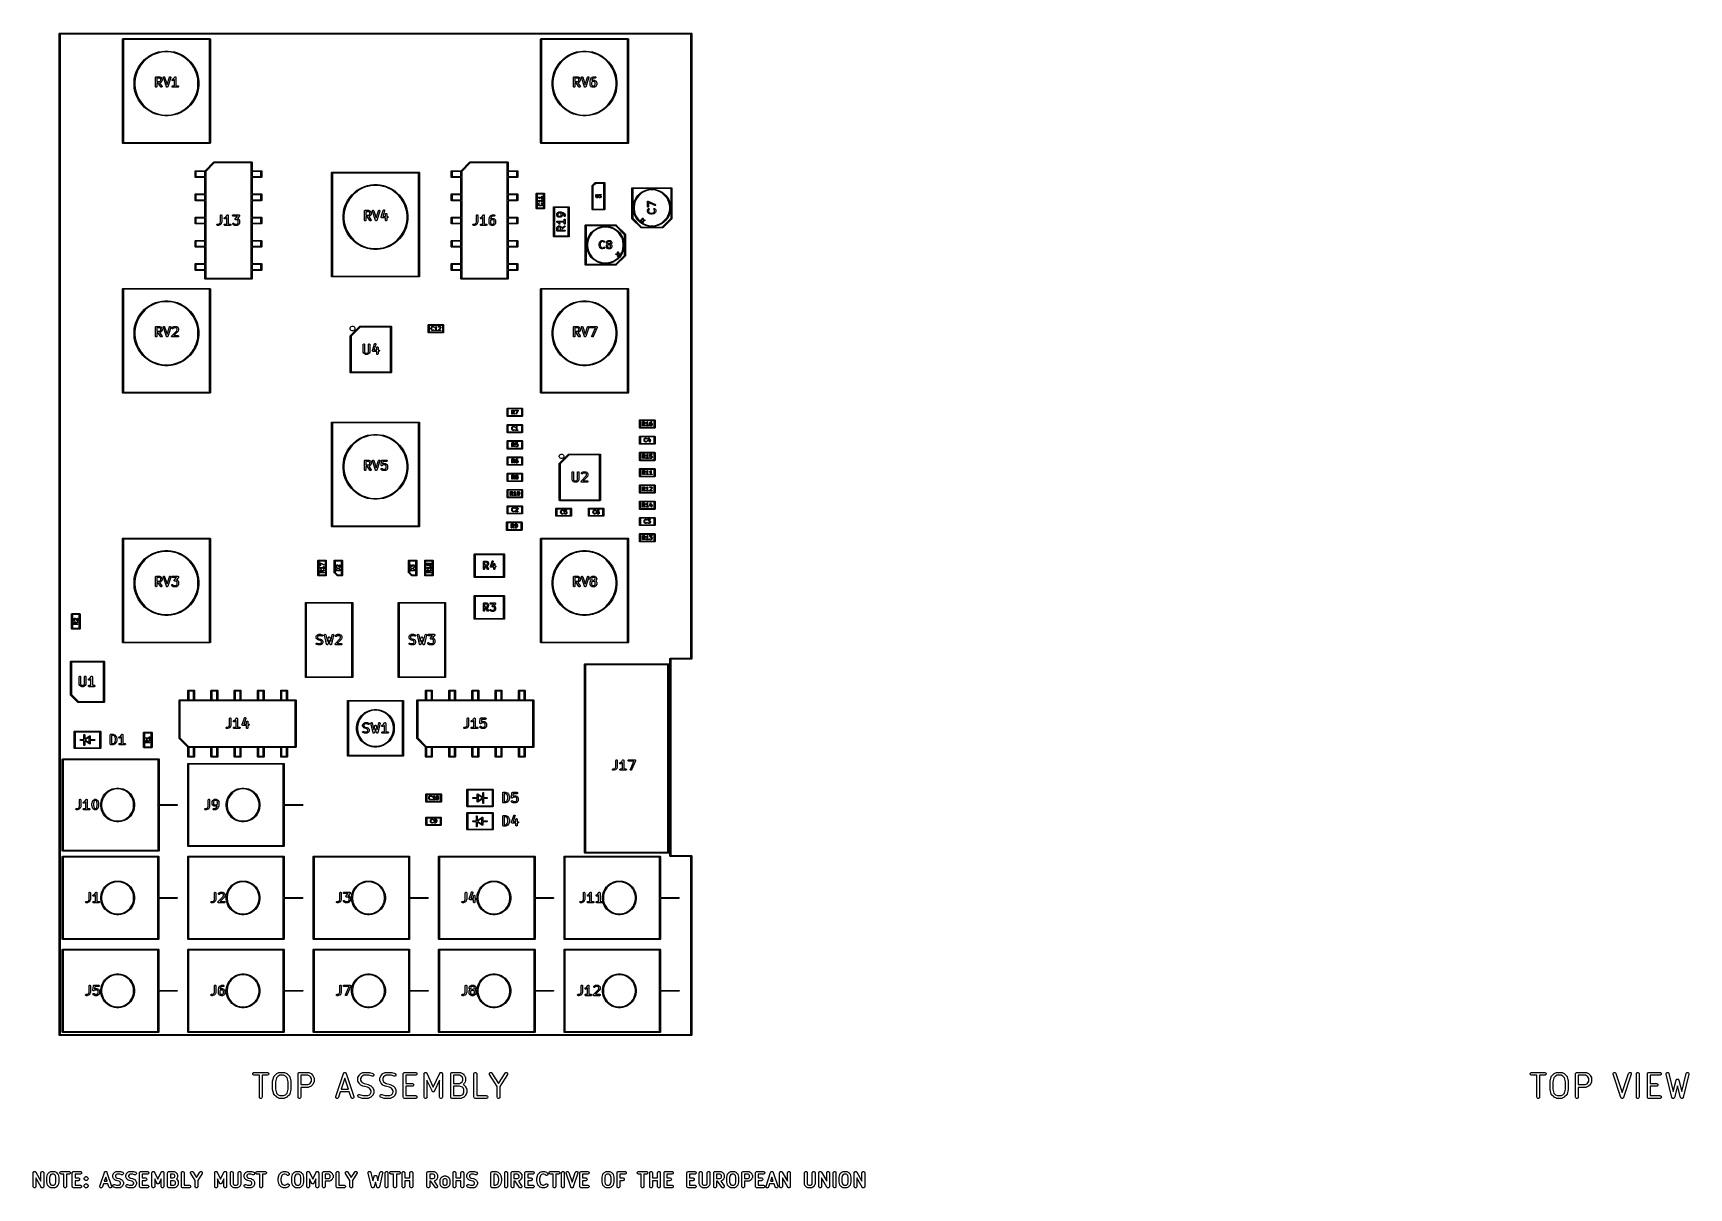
# Model space of a CAD drawing. Extents: x 1.62 to 8.74, y -6.33 to -1.36.
import ezdxf

# ---------------------------------------------------------------- set-up
doc = ezdxf.new("R2010")
doc.units = 0
doc.header["$MEASUREMENT"] = 0
doc.layers.add('BLACK', color=7, linetype='CONTINUOUS')

msp = doc.modelspace()

# ---------------------------------------------------------------- linework, layer by layer
at = {"layer": 'BLACK', "linetype": 'CONTINUOUS'}
for p, q in [((1.728, -1.36), (1.7282, -1.3592)), ((1.728, -5.67), (1.728, -1.36)), ((1.7282, -1.3592), (1.7292, -1.3582)), ((1.7292, -1.3582), (1.73, -1.358)), ((1.73, -1.358), (4.45, -1.358)), ((1.732, -1.362), (1.732, -5.668)), ((4.448, -1.362), (1.732, -1.362)), ((2.001, -1.3838), (2.0012, -1.383)), ((2.001, -1.8306), (2.001, -1.3838)), ((2.0012, -1.383), (2.0022, -1.382)), ((2.0022, -1.382), (2.003, -1.3818)), ((2.003, -1.3818), (2.377, -1.3818)), ((2.005, -1.3857), (2.005, -1.8287)), ((2.375, -1.3857), (2.005, -1.3857)), ((2.375, -1.8287), (2.375, -1.3857)), ((2.377, -1.3818), (2.3778, -1.382)), ((2.3778, -1.382), (2.3788, -1.383)), ((2.3788, -1.383), (2.379, -1.3838)), ((2.379, -1.3838), (2.379, -1.8306)), ((3.801, -1.3838), (3.8012, -1.383)), ((3.801, -1.8306), (3.801, -1.3838)), ((3.8012, -1.383), (3.8022, -1.382)), ((3.8022, -1.382), (3.803, -1.3818)), ((3.803, -1.3818), (4.177, -1.3818)), ((3.805, -1.3857), (3.805, -1.8287)), ((4.175, -1.3857), (3.805, -1.3857)), ((4.175, -1.8287), (4.175, -1.3857)), ((4.177, -1.3818), (4.1778, -1.382)), ((4.1778, -1.382), (4.1788, -1.383)), ((4.1788, -1.383), (4.179, -1.3838)), ((4.179, -1.3838), (4.179, -1.8306)), ((4.448, -4.04), (4.448, -1.362)), ((4.45, -1.358), (4.4508, -1.3582)), ((4.4508, -1.3582), (4.4518, -1.3592)), ((4.4518, -1.3592), (4.452, -1.36)), ((4.452, -1.36), (4.452, -4.04)), ((2.0701, -1.5029), (2.0777, -1.4915)), ((2.0808, -1.4937), (2.0734, -1.5048)), ((2.0777, -1.4915), (2.0864, -1.4809)), ((2.0892, -1.4834), (2.0808, -1.4937)), ((2.0864, -1.4809), (2.0961, -1.4712)), ((2.0987, -1.474), (2.0892, -1.4834)), ((2.0961, -1.4712), (2.1067, -1.4625)), ((2.109, -1.4655), (2.0987, -1.474)), ((2.1067, -1.4625), (2.1181, -1.4548)), ((2.1201, -1.4581), (2.109, -1.4655)), ((2.1181, -1.4548), (2.1302, -1.4484)), ((2.1319, -1.4518), (2.1201, -1.4581)), ((2.1302, -1.4484), (2.1429, -1.4431)), ((2.1442, -1.4467), (2.1319, -1.4518)), ((2.1429, -1.4431), (2.156, -1.4391)), ((2.157, -1.4428), (2.1442, -1.4467)), ((2.156, -1.4391), (2.1695, -1.4365)), ((2.17, -1.4402), (2.157, -1.4428)), ((2.1695, -1.4365), (2.1831, -1.4351)), ((2.1833, -1.4389), (2.17, -1.4402)), ((2.1831, -1.4351), (2.1969, -1.4351)), ((2.1967, -1.4389), (2.1833, -1.4389)), ((2.21, -1.4402), (2.1967, -1.4389)), ((2.1969, -1.4351), (2.2105, -1.4365)), ((2.223, -1.4428), (2.21, -1.4402)), ((2.2105, -1.4365), (2.224, -1.4391)), ((2.2358, -1.4467), (2.223, -1.4428)), ((2.224, -1.4391), (2.2371, -1.4431)), ((2.2481, -1.4518), (2.2358, -1.4467)), ((2.2371, -1.4431), (2.2498, -1.4484)), ((2.2599, -1.4581), (2.2481, -1.4518)), ((2.2498, -1.4484), (2.2619, -1.4548)), ((2.271, -1.4655), (2.2599, -1.4581)), ((2.2619, -1.4548), (2.2733, -1.4625)), ((2.2813, -1.474), (2.271, -1.4655)), ((2.2733, -1.4625), (2.2839, -1.4712)), ((2.2908, -1.4834), (2.2813, -1.474)), ((2.2839, -1.4712), (2.2936, -1.4809)), ((2.2992, -1.4937), (2.2908, -1.4834)), ((2.2936, -1.4809), (2.3023, -1.4915)), ((2.3066, -1.5048), (2.2992, -1.4937)), ((2.3023, -1.4915), (2.3099, -1.5029)), ((3.8701, -1.5029), (3.8777, -1.4915)), ((3.8808, -1.4937), (3.8734, -1.5048)), ((3.8777, -1.4915), (3.8864, -1.4809)), ((3.8892, -1.4834), (3.8808, -1.4937)), ((3.8864, -1.4809), (3.8961, -1.4712)), ((3.8987, -1.474), (3.8892, -1.4834)), ((3.8961, -1.4712), (3.9067, -1.4625)), ((3.909, -1.4655), (3.8987, -1.474)), ((3.9067, -1.4625), (3.9181, -1.4548)), ((3.9201, -1.4581), (3.909, -1.4655)), ((3.9181, -1.4548), (3.9302, -1.4484)), ((3.9319, -1.4518), (3.9201, -1.4581)), ((3.9302, -1.4484), (3.9429, -1.4431)), ((3.9442, -1.4467), (3.9319, -1.4518)), ((3.9429, -1.4431), (3.956, -1.4391)), ((3.957, -1.4428), (3.9442, -1.4467)), ((3.956, -1.4391), (3.9695, -1.4365)), ((3.97, -1.4402), (3.957, -1.4428)), ((3.9695, -1.4365), (3.9831, -1.4351)), ((3.9833, -1.4389), (3.97, -1.4402)), ((3.9831, -1.4351), (3.9969, -1.4351)), ((3.9967, -1.4389), (3.9833, -1.4389)), ((4.01, -1.4402), (3.9967, -1.4389)), ((3.9969, -1.4351), (4.0105, -1.4365)), ((4.023, -1.4428), (4.01, -1.4402)), ((4.0105, -1.4365), (4.024, -1.4391)), ((4.0358, -1.4467), (4.023, -1.4428)), ((4.024, -1.4391), (4.0371, -1.4431)), ((4.0481, -1.4518), (4.0358, -1.4467)), ((4.0371, -1.4431), (4.0498, -1.4484)), ((4.0599, -1.4581), (4.0481, -1.4518)), ((4.0498, -1.4484), (4.0619, -1.4548)), ((4.071, -1.4655), (4.0599, -1.4581)), ((4.0619, -1.4548), (4.0733, -1.4625)), ((4.0813, -1.474), (4.071, -1.4655)), ((4.0733, -1.4625), (4.0839, -1.4712)), ((4.0908, -1.4834), (4.0813, -1.474)), ((4.0839, -1.4712), (4.0936, -1.4809)), ((4.0992, -1.4937), (4.0908, -1.4834)), ((4.0936, -1.4809), (4.1023, -1.4915)), ((4.1066, -1.5048), (4.0992, -1.4937)), ((4.1023, -1.4915), (4.1099, -1.5029)), ((2.0504, -1.5679), (2.0517, -1.5542)), ((2.0504, -1.5681), (2.0504, -1.5679)), ((2.0504, -1.5816), (2.0504, -1.5681)), ((2.0517, -1.5542), (2.0544, -1.5408)), ((2.0555, -1.5548), (2.0542, -1.5681)), ((2.0542, -1.5681), (2.0542, -1.5814)), ((2.0544, -1.5408), (2.0584, -1.5276)), ((2.0581, -1.5417), (2.0555, -1.5548)), ((2.062, -1.5289), (2.0581, -1.5417)), ((2.0584, -1.5276), (2.0637, -1.515)), ((2.0671, -1.5166), (2.062, -1.5289)), ((2.0637, -1.515), (2.0701, -1.5029)), ((2.0734, -1.5048), (2.0671, -1.5166)), ((2.1427, -1.548), (2.1432, -1.5469)), ((2.1427, -1.5485), (2.1427, -1.548)), ((2.1427, -1.5879), (2.1427, -1.5485)), ((2.1432, -1.5469), (2.144, -1.5461)), ((2.144, -1.5461), (2.1451, -1.5456)), ((2.1451, -1.5456), (2.1456, -1.5456)), ((2.1456, -1.5456), (2.1606, -1.5456)), ((2.1599, -1.5515), (2.1486, -1.5515)), ((2.1486, -1.5515), (2.1486, -1.5662)), ((2.1486, -1.5662), (2.1599, -1.5662)), ((2.1626, -1.5528), (2.1599, -1.5515)), ((2.1599, -1.5662), (2.1626, -1.5649)), ((2.1606, -1.5456), (2.1612, -1.5456)), ((2.1612, -1.5456), (2.1613, -1.5457)), ((2.1613, -1.5457), (2.1614, -1.5457)), ((2.1614, -1.5457), (2.162, -1.5459)), ((2.162, -1.5459), (2.1657, -1.5478)), ((2.1638, -1.554), (2.1626, -1.5528)), ((2.1626, -1.5649), (2.1638, -1.5637)), ((2.1652, -1.5567), (2.1638, -1.554)), ((2.1638, -1.5637), (2.1652, -1.561)), ((2.1652, -1.561), (2.1652, -1.5567)), ((2.1657, -1.5478), (2.166, -1.5479)), ((2.166, -1.5479), (2.166, -1.548)), ((2.166, -1.548), (2.1661, -1.548)), ((2.1661, -1.548), (2.1662, -1.5481)), ((2.1662, -1.5481), (2.1663, -1.5481)), ((2.1663, -1.5481), (2.1665, -1.5483)), ((2.1665, -1.5483), (2.1684, -1.5502)), ((2.1684, -1.5675), (2.1665, -1.5694)), ((2.1684, -1.5502), (2.1685, -1.5504)), ((2.1685, -1.5673), (2.1684, -1.5675)), ((2.1685, -1.5504), (2.1686, -1.5505)), ((2.1686, -1.5672), (2.1685, -1.5673)), ((2.1686, -1.5505), (2.1687, -1.5506)), ((2.1687, -1.5671), (2.1686, -1.5672)), ((2.1687, -1.5506), (2.1687, -1.5506)), ((2.1687, -1.5506), (2.1688, -1.5507)), ((2.1688, -1.567), (2.1687, -1.567)), ((2.1687, -1.567), (2.1687, -1.5671)), ((2.1688, -1.5507), (2.1689, -1.551)), ((2.1689, -1.5667), (2.1688, -1.567)), ((2.1689, -1.551), (2.1708, -1.5547)), ((2.1708, -1.563), (2.1689, -1.5667)), ((2.1708, -1.5547), (2.171, -1.5553)), ((2.171, -1.5624), (2.1708, -1.563)), ((2.171, -1.5553), (2.171, -1.5554)), ((2.171, -1.5554), (2.171, -1.5555)), ((2.171, -1.5555), (2.1711, -1.556)), ((2.1711, -1.5617), (2.171, -1.5622)), ((2.171, -1.5622), (2.171, -1.5623)), ((2.171, -1.5623), (2.171, -1.5624)), ((2.1711, -1.556), (2.1711, -1.5617)), ((2.1765, -1.5478), (2.1771, -1.5467)), ((2.1765, -1.5489), (2.1765, -1.5478)), ((2.1766, -1.5495), (2.1765, -1.5489)), ((2.1897, -1.5888), (2.1766, -1.5495)), ((2.1771, -1.5467), (2.1779, -1.546)), ((2.1779, -1.546), (2.179, -1.5456)), ((2.179, -1.5456), (2.1802, -1.5457)), ((2.1802, -1.5457), (2.1812, -1.5462)), ((2.1812, -1.5462), (2.182, -1.5471)), ((2.182, -1.5471), (2.1822, -1.5476)), ((2.1822, -1.5476), (2.1925, -1.5786)), ((2.1925, -1.5786), (2.2028, -1.5476)), ((2.2084, -1.5495), (2.1953, -1.5888)), ((2.2028, -1.5476), (2.2031, -1.5471)), ((2.2031, -1.5471), (2.2038, -1.5462)), ((2.2038, -1.5462), (2.2049, -1.5457)), ((2.2049, -1.5457), (2.206, -1.5456)), ((2.206, -1.5456), (2.2071, -1.546)), ((2.2071, -1.546), (2.208, -1.5467)), ((2.208, -1.5467), (2.2085, -1.5478)), ((2.2086, -1.5489), (2.2084, -1.5495)), ((2.2085, -1.5478), (2.2086, -1.5489)), ((2.214, -1.5594), (2.2143, -1.5583)), ((2.214, -1.5606), (2.214, -1.5594)), ((2.2146, -1.5616), (2.214, -1.5606)), ((2.2143, -1.5583), (2.2151, -1.5575)), ((2.2154, -1.5623), (2.2146, -1.5616)), ((2.2151, -1.5575), (2.2156, -1.5571)), ((2.2165, -1.5627), (2.2154, -1.5623)), ((2.2156, -1.5571), (2.2189, -1.5555)), ((2.2177, -1.5626), (2.2165, -1.5627)), ((2.2182, -1.5624), (2.2177, -1.5626)), ((2.222, -1.5606), (2.2182, -1.5624)), ((2.2189, -1.5555), (2.2221, -1.5523)), ((2.2222, -1.5604), (2.222, -1.5606)), ((2.2221, -1.5523), (2.2257, -1.5469)), ((2.2223, -1.5604), (2.2222, -1.5604)), ((2.2224, -1.5603), (2.2223, -1.5604)), ((2.2225, -1.5602), (2.2224, -1.5602)), ((2.2224, -1.5602), (2.2224, -1.5603)), ((2.2227, -1.56), (2.2225, -1.5602)), ((2.2252, -1.5575), (2.2227, -1.56)), ((2.2252, -1.585), (2.2252, -1.5575)), ((2.2257, -1.5469), (2.226, -1.5465)), ((2.2257, -1.5469), (2.2257, -1.5469)), ((2.2257, -1.5469), (2.2257, -1.5469)), ((2.2257, -1.5469), (2.2257, -1.5469)), ((2.226, -1.5465), (2.2263, -1.5463)), ((2.2263, -1.5463), (2.2265, -1.5461)), ((2.2265, -1.5461), (2.2268, -1.546)), ((2.2268, -1.546), (2.227, -1.5458)), ((2.227, -1.5458), (2.2273, -1.5458)), ((2.2273, -1.5458), (2.2276, -1.5456)), ((2.2276, -1.5456), (2.2278, -1.5456)), ((2.2278, -1.5456), (2.2281, -1.5456)), ((2.2281, -1.5456), (2.2284, -1.5456)), ((2.2284, -1.5456), (2.2287, -1.5456)), ((2.2287, -1.5456), (2.229, -1.5458)), ((2.229, -1.5458), (2.2293, -1.5458)), ((2.2293, -1.5458), (2.2295, -1.546)), ((2.2295, -1.546), (2.2298, -1.5461)), ((2.2298, -1.5461), (2.23, -1.5463)), ((2.23, -1.5463), (2.2302, -1.5464)), ((2.2302, -1.5464), (2.2304, -1.5467)), ((2.2304, -1.5467), (2.2306, -1.5469)), ((2.2306, -1.5469), (2.2307, -1.5472)), ((2.2307, -1.5472), (2.2309, -1.5474)), ((2.2309, -1.5474), (2.2309, -1.5477)), ((2.2309, -1.5477), (2.231, -1.548)), ((2.231, -1.548), (2.2311, -1.5485)), ((2.2311, -1.5485), (2.2311, -1.5485)), ((2.2311, -1.5485), (2.2311, -1.5485)), ((2.2311, -1.5485), (2.2311, -1.5485)), ((2.2311, -1.5485), (2.2311, -1.585)), ((2.3129, -1.5166), (2.3066, -1.5048)), ((2.3099, -1.5029), (2.3163, -1.515)), ((2.318, -1.5289), (2.3129, -1.5166)), ((2.3163, -1.515), (2.3216, -1.5276)), ((2.3219, -1.5417), (2.318, -1.5289)), ((2.3216, -1.5276), (2.3256, -1.5408)), ((2.3245, -1.5548), (2.3219, -1.5417)), ((2.3258, -1.5681), (2.3245, -1.5548)), ((2.3256, -1.5408), (2.3283, -1.5542)), ((2.3258, -1.5814), (2.3258, -1.5681)), ((2.3283, -1.5542), (2.3296, -1.5679)), ((2.3296, -1.5679), (2.3296, -1.5816)), ((3.8504, -1.5679), (3.8517, -1.5542)), ((3.8504, -1.5681), (3.8504, -1.5679)), ((3.8504, -1.5816), (3.8504, -1.5681)), ((3.8517, -1.5542), (3.8544, -1.5408)), ((3.8555, -1.5548), (3.8542, -1.5681)), ((3.8542, -1.5681), (3.8542, -1.5814)), ((3.8544, -1.5408), (3.8584, -1.5276)), ((3.8581, -1.5417), (3.8555, -1.5548)), ((3.862, -1.5289), (3.8581, -1.5417)), ((3.8584, -1.5276), (3.8637, -1.515)), ((3.8671, -1.5166), (3.862, -1.5289)), ((3.8637, -1.515), (3.8701, -1.5029)), ((3.8734, -1.5048), (3.8671, -1.5166)), ((3.9427, -1.548), (3.9432, -1.5469)), ((3.9427, -1.5485), (3.9427, -1.548)), ((3.9427, -1.5879), (3.9427, -1.5485)), ((3.9432, -1.5469), (3.944, -1.5461)), ((3.944, -1.5461), (3.9451, -1.5456)), ((3.9451, -1.5456), (3.9456, -1.5456)), ((3.9456, -1.5456), (3.9606, -1.5456)), ((3.9599, -1.5515), (3.9486, -1.5515)), ((3.9486, -1.5515), (3.9486, -1.5662)), ((3.9486, -1.5662), (3.9599, -1.5662)), ((3.9626, -1.5528), (3.9599, -1.5515)), ((3.9599, -1.5662), (3.9626, -1.5649)), ((3.9606, -1.5456), (3.9612, -1.5456)), ((3.9612, -1.5456), (3.9613, -1.5457)), ((3.9613, -1.5457), (3.9614, -1.5457)), ((3.9614, -1.5457), (3.962, -1.5459)), ((3.962, -1.5459), (3.9657, -1.5478)), ((3.9638, -1.554), (3.9626, -1.5528)), ((3.9626, -1.5649), (3.9638, -1.5637)), ((3.9652, -1.5567), (3.9638, -1.554)), ((3.9638, -1.5637), (3.9652, -1.561)), ((3.9652, -1.561), (3.9652, -1.5567)), ((3.9657, -1.5478), (3.966, -1.5479)), ((3.966, -1.5479), (3.966, -1.548)), ((3.966, -1.548), (3.9661, -1.548)), ((3.9661, -1.548), (3.9662, -1.5481)), ((3.9662, -1.5481), (3.9663, -1.5481)), ((3.9663, -1.5481), (3.9665, -1.5483)), ((3.9665, -1.5483), (3.9684, -1.5502)), ((3.9684, -1.5675), (3.9665, -1.5694)), ((3.9684, -1.5502), (3.9685, -1.5504)), ((3.9685, -1.5673), (3.9684, -1.5675)), ((3.9685, -1.5504), (3.9686, -1.5505)), ((3.9686, -1.5672), (3.9685, -1.5673)), ((3.9686, -1.5505), (3.9687, -1.5506)), ((3.9687, -1.5671), (3.9686, -1.5672)), ((3.9687, -1.5506), (3.9687, -1.5506)), ((3.9687, -1.5506), (3.9688, -1.5507)), ((3.9688, -1.567), (3.9687, -1.567)), ((3.9687, -1.567), (3.9687, -1.5671)), ((3.9688, -1.5507), (3.9689, -1.551)), ((3.9689, -1.5667), (3.9688, -1.567)), ((3.9689, -1.551), (3.9708, -1.5547)), ((3.9708, -1.563), (3.9689, -1.5667)), ((3.9708, -1.5547), (3.971, -1.5553)), ((3.971, -1.5624), (3.9708, -1.563)), ((3.971, -1.5553), (3.971, -1.5554)), ((3.971, -1.5554), (3.971, -1.5555)), ((3.971, -1.5555), (3.9711, -1.556)), ((3.9711, -1.5617), (3.971, -1.5622)), ((3.971, -1.5622), (3.971, -1.5623)), ((3.971, -1.5623), (3.971, -1.5624)), ((3.9711, -1.556), (3.9711, -1.5617)), ((3.9765, -1.5478), (3.9771, -1.5467)), ((3.9765, -1.5489), (3.9765, -1.5478)), ((3.9766, -1.5495), (3.9765, -1.5489)), ((3.9897, -1.5888), (3.9766, -1.5495)), ((3.9771, -1.5467), (3.9779, -1.546)), ((3.9779, -1.546), (3.979, -1.5456)), ((3.979, -1.5456), (3.9802, -1.5457)), ((3.9802, -1.5457), (3.9812, -1.5462)), ((3.9812, -1.5462), (3.982, -1.5471)), ((3.982, -1.5471), (3.9822, -1.5476)), ((3.9822, -1.5476), (3.9925, -1.5786)), ((3.9925, -1.5786), (4.0028, -1.5476)), ((4.0084, -1.5495), (3.9953, -1.5888)), ((4.0028, -1.5476), (4.0031, -1.5471)), ((4.0031, -1.5471), (4.0038, -1.5462)), ((4.0038, -1.5462), (4.0049, -1.5457)), ((4.0049, -1.5457), (4.006, -1.5456)), ((4.006, -1.5456), (4.0071, -1.546)), ((4.0071, -1.546), (4.008, -1.5467)), ((4.008, -1.5467), (4.0085, -1.5478)), ((4.0086, -1.5489), (4.0084, -1.5495)), ((4.0085, -1.5478), (4.0086, -1.5489)), ((4.0139, -1.5653), (4.014, -1.5651)), ((4.0139, -1.5654), (4.0139, -1.5653)), ((4.0139, -1.5653), (4.0139, -1.5653)), ((4.0139, -1.5804), (4.0139, -1.5654)), ((4.014, -1.5647), (4.0159, -1.5572)), ((4.014, -1.5648), (4.014, -1.5647)), ((4.014, -1.5651), (4.014, -1.5648)), ((4.014, -1.5648), (4.014, -1.5648)), ((4.0159, -1.5572), (4.016, -1.5569)), ((4.016, -1.5568), (4.0161, -1.5567)), ((4.016, -1.5569), (4.016, -1.5568)), ((4.0161, -1.5566), (4.0163, -1.5563)), ((4.0161, -1.5567), (4.0161, -1.5566)), ((4.0161, -1.5566), (4.0161, -1.5566)), ((4.0163, -1.5563), (4.0201, -1.5506)), ((4.0201, -1.5506), (4.0202, -1.5504)), ((4.0201, -1.5506), (4.0201, -1.5506)), ((4.0201, -1.5506), (4.0201, -1.5506)), ((4.0202, -1.5504), (4.0204, -1.5502)), ((4.0204, -1.5502), (4.0223, -1.5483)), ((4.0204, -1.5502), (4.0204, -1.5502)), ((4.0204, -1.5502), (4.0204, -1.5502)), ((4.0215, -1.5591), (4.0208, -1.562)), ((4.0208, -1.562), (4.0231, -1.5609)), ((4.0224, -1.5678), (4.0212, -1.569)), ((4.0248, -1.5542), (4.0215, -1.5591)), ((4.0223, -1.5483), (4.0225, -1.5481)), ((4.0251, -1.5665), (4.0224, -1.5678)), ((4.0225, -1.5481), (4.0226, -1.5481)), ((4.0226, -1.5481), (4.0227, -1.548)), ((4.0227, -1.548), (4.0228, -1.5479)), ((4.0227, -1.548), (4.0227, -1.548)), ((4.0228, -1.5479), (4.0231, -1.5478)), ((4.0231, -1.5478), (4.0268, -1.5459)), ((4.0231, -1.5609), (4.0236, -1.5607)), ((4.0236, -1.5607), (4.0237, -1.5607)), ((4.0237, -1.5607), (4.0238, -1.5606)), ((4.0238, -1.5606), (4.0244, -1.5606)), ((4.0244, -1.5606), (4.0319, -1.5606)), ((4.0261, -1.5528), (4.0248, -1.5542)), ((4.0312, -1.5665), (4.0251, -1.5665)), ((4.0288, -1.5515), (4.0261, -1.5528)), ((4.0268, -1.5459), (4.0274, -1.5457)), ((4.0274, -1.5457), (4.0275, -1.5457)), ((4.0275, -1.5457), (4.0276, -1.5456)), ((4.0276, -1.5456), (4.0281, -1.5456)), ((4.0281, -1.5456), (4.0356, -1.5456)), ((4.0356, -1.5515), (4.0288, -1.5515)), ((4.0339, -1.5678), (4.0312, -1.5665)), ((4.0319, -1.5606), (4.0325, -1.5606)), ((4.0325, -1.5606), (4.0326, -1.5607)), ((4.0326, -1.5607), (4.0327, -1.5607)), ((4.0327, -1.5607), (4.0332, -1.5609)), ((4.0332, -1.5609), (4.037, -1.5628)), ((4.0351, -1.569), (4.0339, -1.5678)), ((4.0356, -1.5456), (4.0362, -1.5456)), ((4.0362, -1.5514), (4.0356, -1.5515)), ((4.0362, -1.5456), (4.0373, -1.5461)), ((4.0373, -1.551), (4.0362, -1.5514)), ((4.037, -1.5628), (4.0372, -1.5629)), ((4.0372, -1.5629), (4.0373, -1.563)), ((4.0373, -1.5461), (4.0381, -1.5469)), ((4.0381, -1.5502), (4.0373, -1.551)), ((4.0373, -1.563), (4.0374, -1.563)), ((4.0374, -1.563), (4.0374, -1.5631)), ((4.0374, -1.5631), (4.0375, -1.5631)), ((4.0375, -1.5631), (4.0377, -1.5633)), ((4.0377, -1.5633), (4.0396, -1.5652)), ((4.0381, -1.5469), (4.0385, -1.548)), ((4.0385, -1.5491), (4.0381, -1.5502)), ((4.0385, -1.548), (4.0385, -1.5491)), ((4.0396, -1.5652), (4.0398, -1.5654)), ((4.0398, -1.5654), (4.0398, -1.5655)), ((4.0398, -1.5655), (4.0399, -1.5656)), ((4.0399, -1.5656), (4.04, -1.5656)), ((4.04, -1.5656), (4.04, -1.5657)), ((4.04, -1.5657), (4.0401, -1.566)), ((4.0401, -1.566), (4.042, -1.5697)), ((4.1129, -1.5166), (4.1066, -1.5048)), ((4.1099, -1.5029), (4.1163, -1.515)), ((4.118, -1.5289), (4.1129, -1.5166)), ((4.1163, -1.515), (4.1216, -1.5276)), ((4.1219, -1.5417), (4.118, -1.5289)), ((4.1216, -1.5276), (4.1256, -1.5408)), ((4.1245, -1.5548), (4.1219, -1.5417)), ((4.1258, -1.5681), (4.1245, -1.5548)), ((4.1256, -1.5408), (4.1283, -1.5542)), ((4.1258, -1.5814), (4.1258, -1.5681)), ((4.1283, -1.5542), (4.1296, -1.5679)), ((4.1296, -1.5679), (4.1296, -1.5816)), ((2.0517, -1.5952), (2.0504, -1.5816)), ((2.0544, -1.6087), (2.0517, -1.5952)), ((2.0542, -1.5814), (2.0555, -1.5947)), ((2.0584, -1.6218), (2.0544, -1.6087)), ((2.0555, -1.5947), (2.0581, -1.6078)), ((2.0581, -1.6078), (2.062, -1.6205)), ((2.0637, -1.6345), (2.0584, -1.6218)), ((2.062, -1.6205), (2.0671, -1.6329)), ((2.0701, -1.6466), (2.0637, -1.6345)), ((2.0671, -1.6329), (2.0734, -1.6446)), ((2.1427, -1.5885), (2.1427, -1.5879)), ((2.1432, -1.5895), (2.1427, -1.5885)), ((2.144, -1.5904), (2.1432, -1.5895)), ((2.1451, -1.5908), (2.144, -1.5904)), ((2.1462, -1.5908), (2.1451, -1.5908)), ((2.1473, -1.5904), (2.1462, -1.5908)), ((2.1481, -1.5895), (2.1473, -1.5904)), ((2.1485, -1.5885), (2.1481, -1.5895)), ((2.1486, -1.5879), (2.1485, -1.5885)), ((2.1535, -1.5721), (2.1486, -1.5721)), ((2.1486, -1.5721), (2.1486, -1.5879)), ((2.1657, -1.5896), (2.1535, -1.5721)), ((2.1612, -1.5721), (2.1607, -1.5721)), ((2.1607, -1.5721), (2.1706, -1.5862)), ((2.1613, -1.572), (2.1612, -1.5721)), ((2.1614, -1.572), (2.1613, -1.572)), ((2.162, -1.5718), (2.1614, -1.572)), ((2.1657, -1.5699), (2.162, -1.5718)), ((2.166, -1.5698), (2.1657, -1.5699)), ((2.1661, -1.59), (2.1657, -1.5896)), ((2.1661, -1.5697), (2.166, -1.5697)), ((2.166, -1.5697), (2.166, -1.5698)), ((2.1662, -1.5696), (2.1661, -1.5697)), ((2.1671, -1.5907), (2.1661, -1.59)), ((2.1663, -1.5696), (2.1662, -1.5696)), ((2.1665, -1.5694), (2.1663, -1.5696)), ((2.1682, -1.5909), (2.1671, -1.5907)), ((2.1693, -1.5906), (2.1682, -1.5909)), ((2.1703, -1.5899), (2.1693, -1.5906)), ((2.1709, -1.589), (2.1703, -1.5899)), ((2.1706, -1.5862), (2.1708, -1.5867)), ((2.1708, -1.5867), (2.1711, -1.5878)), ((2.1711, -1.5878), (2.1709, -1.589)), ((2.1899, -1.5894), (2.1897, -1.5888)), ((2.1901, -1.5895), (2.1899, -1.5894)), ((2.1902, -1.5897), (2.1901, -1.5895)), ((2.1905, -1.59), (2.1902, -1.5897)), ((2.1907, -1.5902), (2.1905, -1.59)), ((2.1909, -1.5903), (2.1907, -1.5902)), ((2.191, -1.5905), (2.1909, -1.5903)), ((2.1914, -1.5906), (2.191, -1.5905)), ((2.1917, -1.5908), (2.1914, -1.5906)), ((2.1919, -1.5908), (2.1917, -1.5908)), ((2.1921, -1.5908), (2.1919, -1.5908)), ((2.1925, -1.5908), (2.1921, -1.5908)), ((2.1929, -1.5908), (2.1925, -1.5908)), ((2.1931, -1.5908), (2.1929, -1.5908)), ((2.1933, -1.5908), (2.1931, -1.5908)), ((2.1936, -1.5906), (2.1933, -1.5908)), ((2.194, -1.5905), (2.1936, -1.5906)), ((2.1941, -1.5903), (2.194, -1.5905)), ((2.1943, -1.5902), (2.1941, -1.5903)), ((2.1946, -1.59), (2.1943, -1.5902)), ((2.1948, -1.5897), (2.1946, -1.59)), ((2.1949, -1.5895), (2.1948, -1.5897)), ((2.1951, -1.5894), (2.1949, -1.5895)), ((2.1953, -1.5888), (2.1951, -1.5894)), ((2.214, -1.5873), (2.2144, -1.5863)), ((2.214, -1.5885), (2.214, -1.5873)), ((2.2144, -1.5895), (2.214, -1.5885)), ((2.2144, -1.5863), (2.2152, -1.5855)), ((2.2152, -1.5904), (2.2144, -1.5895)), ((2.2152, -1.5855), (2.2163, -1.585)), ((2.2163, -1.5908), (2.2152, -1.5904)), ((2.2163, -1.585), (2.2169, -1.585)), ((2.2169, -1.5909), (2.2163, -1.5908)), ((2.2169, -1.585), (2.2252, -1.585)), ((2.2394, -1.5909), (2.2169, -1.5909)), ((2.2311, -1.585), (2.2394, -1.585)), ((2.2394, -1.585), (2.24, -1.585)), ((2.24, -1.5908), (2.2394, -1.5909)), ((2.24, -1.585), (2.241, -1.5855)), ((2.241, -1.5904), (2.24, -1.5908)), ((2.241, -1.5855), (2.2418, -1.5863)), ((2.2418, -1.5895), (2.241, -1.5904)), ((2.2418, -1.5863), (2.2423, -1.5873)), ((2.2423, -1.5885), (2.2418, -1.5895)), ((2.2423, -1.5873), (2.2423, -1.5885)), ((2.3066, -1.6446), (2.3129, -1.6329)), ((2.3163, -1.6345), (2.3099, -1.6466)), ((2.3129, -1.6329), (2.318, -1.6205)), ((2.3216, -1.6218), (2.3163, -1.6345)), ((2.318, -1.6205), (2.3219, -1.6078)), ((2.3256, -1.6087), (2.3216, -1.6218)), ((2.3219, -1.6078), (2.3245, -1.5947)), ((2.3245, -1.5947), (2.3258, -1.5814)), ((2.3283, -1.5952), (2.3256, -1.6087)), ((2.3296, -1.5816), (2.3283, -1.5952)), ((3.8517, -1.5952), (3.8504, -1.5816)), ((3.8544, -1.6087), (3.8517, -1.5952)), ((3.8542, -1.5814), (3.8555, -1.5947)), ((3.8584, -1.6218), (3.8544, -1.6087)), ((3.8555, -1.5947), (3.8581, -1.6078)), ((3.8581, -1.6078), (3.862, -1.6205)), ((3.8637, -1.6345), (3.8584, -1.6218)), ((3.862, -1.6205), (3.8671, -1.6329)), ((3.8701, -1.6466), (3.8637, -1.6345)), ((3.8671, -1.6329), (3.8734, -1.6446)), ((3.9427, -1.5885), (3.9427, -1.5879)), ((3.9432, -1.5895), (3.9427, -1.5885)), ((3.944, -1.5904), (3.9432, -1.5895)), ((3.9451, -1.5908), (3.944, -1.5904)), ((3.9462, -1.5908), (3.9451, -1.5908)), ((3.9473, -1.5904), (3.9462, -1.5908)), ((3.9481, -1.5895), (3.9473, -1.5904)), ((3.9485, -1.5885), (3.9481, -1.5895)), ((3.9486, -1.5879), (3.9485, -1.5885)), ((3.9535, -1.5721), (3.9486, -1.5721)), ((3.9486, -1.5721), (3.9486, -1.5879)), ((3.9657, -1.5896), (3.9535, -1.5721)), ((3.9612, -1.5721), (3.9607, -1.5721)), ((3.9607, -1.5721), (3.9706, -1.5862)), ((3.9613, -1.572), (3.9612, -1.5721)), ((3.9614, -1.572), (3.9613, -1.572)), ((3.962, -1.5718), (3.9614, -1.572)), ((3.9657, -1.5699), (3.962, -1.5718)), ((3.966, -1.5698), (3.9657, -1.5699)), ((3.9661, -1.59), (3.9657, -1.5896)), ((3.9661, -1.5697), (3.966, -1.5697)), ((3.966, -1.5697), (3.966, -1.5698)), ((3.9662, -1.5696), (3.9661, -1.5697)), ((3.9671, -1.5907), (3.9661, -1.59)), ((3.9663, -1.5696), (3.9662, -1.5696)), ((3.9665, -1.5694), (3.9663, -1.5696)), ((3.9682, -1.5909), (3.9671, -1.5907)), ((3.9693, -1.5906), (3.9682, -1.5909)), ((3.9703, -1.5899), (3.9693, -1.5906)), ((3.9709, -1.589), (3.9703, -1.5899)), ((3.9706, -1.5862), (3.9708, -1.5867)), ((3.9708, -1.5867), (3.9711, -1.5878)), ((3.9711, -1.5878), (3.9709, -1.589)), ((3.9899, -1.5894), (3.9897, -1.5888)), ((3.9901, -1.5895), (3.9899, -1.5894)), ((3.9902, -1.5897), (3.9901, -1.5895)), ((3.9905, -1.59), (3.9902, -1.5897)), ((3.9907, -1.5902), (3.9905, -1.59)), ((3.9909, -1.5903), (3.9907, -1.5902)), ((3.991, -1.5905), (3.9909, -1.5903)), ((3.9914, -1.5906), (3.991, -1.5905)), ((3.9917, -1.5908), (3.9914, -1.5906)), ((3.9919, -1.5908), (3.9917, -1.5908)), ((3.9921, -1.5908), (3.9919, -1.5908)), ((3.9925, -1.5908), (3.9921, -1.5908)), ((3.9929, -1.5908), (3.9925, -1.5908)), ((3.9931, -1.5908), (3.9929, -1.5908)), ((3.9933, -1.5908), (3.9931, -1.5908)), ((3.9936, -1.5906), (3.9933, -1.5908)), ((3.994, -1.5905), (3.9936, -1.5906)), ((3.9941, -1.5903), (3.994, -1.5905)), ((3.9943, -1.5902), (3.9941, -1.5903)), ((3.9946, -1.59), (3.9943, -1.5902)), ((3.9948, -1.5897), (3.9946, -1.59)), ((3.9949, -1.5895), (3.9948, -1.5897)), ((3.9951, -1.5894), (3.9949, -1.5895)), ((3.9953, -1.5888), (3.9951, -1.5894)), ((4.014, -1.581), (4.0139, -1.5804)), ((4.014, -1.5811), (4.014, -1.581)), ((4.014, -1.5812), (4.014, -1.5811)), ((4.0142, -1.5817), (4.014, -1.5812)), ((4.0161, -1.5855), (4.0142, -1.5817)), ((4.0163, -1.5857), (4.0161, -1.5855)), ((4.0163, -1.5858), (4.0163, -1.5857)), ((4.0164, -1.5859), (4.0163, -1.5858)), ((4.0164, -1.586), (4.0164, -1.5859)), ((4.0165, -1.586), (4.0164, -1.586)), ((4.0167, -1.5862), (4.0165, -1.586)), ((4.0185, -1.5881), (4.0167, -1.5862)), ((4.0188, -1.5883), (4.0185, -1.5881)), ((4.0188, -1.5884), (4.0188, -1.5883)), ((4.0189, -1.5884), (4.0188, -1.5884)), ((4.019, -1.5885), (4.0189, -1.5884)), ((4.0191, -1.5885), (4.019, -1.5885)), ((4.0193, -1.5887), (4.0191, -1.5885)), ((4.0231, -1.5905), (4.0193, -1.5887)), ((4.0212, -1.569), (4.0198, -1.5717)), ((4.0198, -1.5717), (4.0198, -1.5797)), ((4.0198, -1.5797), (4.0212, -1.5824)), ((4.0212, -1.5824), (4.0224, -1.5836)), ((4.0224, -1.5836), (4.0251, -1.585)), ((4.0236, -1.5908), (4.0231, -1.5905)), ((4.0237, -1.5908), (4.0236, -1.5908)), ((4.0238, -1.5908), (4.0237, -1.5908)), ((4.0244, -1.5909), (4.0238, -1.5908)), ((4.0319, -1.5909), (4.0244, -1.5909)), ((4.0251, -1.585), (4.0312, -1.585)), ((4.0312, -1.585), (4.0339, -1.5836)), ((4.0325, -1.5908), (4.0319, -1.5909)), ((4.0326, -1.5908), (4.0325, -1.5908)), ((4.0327, -1.5908), (4.0326, -1.5908)), ((4.0332, -1.5905), (4.0327, -1.5908)), ((4.037, -1.5887), (4.0332, -1.5905)), ((4.0339, -1.5836), (4.0351, -1.5824)), ((4.0364, -1.5717), (4.0351, -1.569)), ((4.0351, -1.5824), (4.0364, -1.5797)), ((4.0364, -1.5797), (4.0364, -1.5717)), ((4.0372, -1.5885), (4.037, -1.5887)), ((4.0373, -1.5885), (4.0372, -1.5885)), ((4.0374, -1.5884), (4.0373, -1.5885)), ((4.0375, -1.5883), (4.0374, -1.5884)), ((4.0374, -1.5884), (4.0374, -1.5884)), ((4.0377, -1.5881), (4.0375, -1.5883)), ((4.0396, -1.5862), (4.0377, -1.5881)), ((4.0398, -1.586), (4.0396, -1.5862)), ((4.0399, -1.5859), (4.0398, -1.586)), ((4.0398, -1.586), (4.0398, -1.586)), ((4.04, -1.5858), (4.0399, -1.5859)), ((4.0401, -1.5855), (4.04, -1.5857)), ((4.04, -1.5857), (4.04, -1.5858)), ((4.042, -1.5817), (4.0401, -1.5855)), ((4.042, -1.5697), (4.0422, -1.5703)), ((4.0422, -1.5812), (4.042, -1.5817)), ((4.0422, -1.5703), (4.0422, -1.5704)), ((4.0422, -1.5704), (4.0423, -1.5705)), ((4.0423, -1.581), (4.0422, -1.5811)), ((4.0422, -1.5811), (4.0422, -1.5812)), ((4.0423, -1.5705), (4.0423, -1.571)), ((4.0423, -1.571), (4.0423, -1.5804)), ((4.0423, -1.5804), (4.0423, -1.581)), ((4.1066, -1.6446), (4.1129, -1.6329)), ((4.1163, -1.6345), (4.1099, -1.6466)), ((4.1129, -1.6329), (4.118, -1.6205)), ((4.1216, -1.6218), (4.1163, -1.6345)), ((4.118, -1.6205), (4.1219, -1.6078)), ((4.1256, -1.6087), (4.1216, -1.6218)), ((4.1219, -1.6078), (4.1245, -1.5947)), ((4.1245, -1.5947), (4.1258, -1.5814)), ((4.1283, -1.5952), (4.1256, -1.6087)), ((4.1296, -1.5816), (4.1283, -1.5952)), ((2.0777, -1.658), (2.0701, -1.6466)), ((2.0734, -1.6446), (2.0808, -1.6557)), ((2.0864, -1.6686), (2.0777, -1.658)), ((2.0808, -1.6557), (2.0892, -1.6661)), ((2.0961, -1.6783), (2.0864, -1.6686)), ((2.0892, -1.6661), (2.0987, -1.6755)), ((2.1067, -1.687), (2.0961, -1.6783)), ((2.0987, -1.6755), (2.109, -1.684)), ((2.1181, -1.6946), (2.1067, -1.687)), ((2.109, -1.684), (2.1201, -1.6914)), ((2.1302, -1.7011), (2.1181, -1.6946)), ((2.1201, -1.6914), (2.1319, -1.6977)), ((2.1429, -1.7063), (2.1302, -1.7011)), ((2.1319, -1.6977), (2.1442, -1.7028)), ((2.156, -1.7103), (2.1429, -1.7063)), ((2.1442, -1.7028), (2.157, -1.7066)), ((2.1695, -1.713), (2.156, -1.7103)), ((2.157, -1.7066), (2.17, -1.7092)), ((2.17, -1.7092), (2.1833, -1.7106)), ((2.1833, -1.7106), (2.1967, -1.7106)), ((2.1967, -1.7106), (2.21, -1.7092)), ((2.21, -1.7092), (2.223, -1.7066)), ((2.224, -1.7103), (2.2105, -1.713)), ((2.223, -1.7066), (2.2358, -1.7028)), ((2.2371, -1.7063), (2.224, -1.7103)), ((2.2358, -1.7028), (2.2481, -1.6977)), ((2.2498, -1.7011), (2.2371, -1.7063)), ((2.2481, -1.6977), (2.2599, -1.6914)), ((2.2619, -1.6946), (2.2498, -1.7011)), ((2.2599, -1.6914), (2.271, -1.684)), ((2.2733, -1.687), (2.2619, -1.6946)), ((2.271, -1.684), (2.2813, -1.6755)), ((2.2839, -1.6783), (2.2733, -1.687)), ((2.2813, -1.6755), (2.2908, -1.6661)), ((2.2936, -1.6686), (2.2839, -1.6783)), ((2.2908, -1.6661), (2.2992, -1.6557)), ((2.3023, -1.658), (2.2936, -1.6686)), ((2.2992, -1.6557), (2.3066, -1.6446)), ((2.3099, -1.6466), (2.3023, -1.658)), ((3.8777, -1.658), (3.8701, -1.6466)), ((3.8734, -1.6446), (3.8808, -1.6557)), ((3.8864, -1.6686), (3.8777, -1.658)), ((3.8808, -1.6557), (3.8892, -1.6661)), ((3.8961, -1.6783), (3.8864, -1.6686)), ((3.8892, -1.6661), (3.8987, -1.6755)), ((3.9067, -1.687), (3.8961, -1.6783)), ((3.8987, -1.6755), (3.909, -1.684)), ((3.9181, -1.6946), (3.9067, -1.687)), ((3.909, -1.684), (3.9201, -1.6914)), ((3.9302, -1.7011), (3.9181, -1.6946)), ((3.9201, -1.6914), (3.9319, -1.6977)), ((3.9429, -1.7063), (3.9302, -1.7011)), ((3.9319, -1.6977), (3.9442, -1.7028)), ((3.956, -1.7103), (3.9429, -1.7063)), ((3.9442, -1.7028), (3.957, -1.7066)), ((3.9695, -1.713), (3.956, -1.7103)), ((3.957, -1.7066), (3.97, -1.7092)), ((3.97, -1.7092), (3.9833, -1.7106)), ((3.9833, -1.7106), (3.9967, -1.7106)), ((3.9967, -1.7106), (4.01, -1.7092)), ((4.01, -1.7092), (4.023, -1.7066)), ((4.024, -1.7103), (4.0105, -1.713)), ((4.023, -1.7066), (4.0358, -1.7028)), ((4.0371, -1.7063), (4.024, -1.7103)), ((4.0358, -1.7028), (4.0481, -1.6977)), ((4.0498, -1.7011), (4.0371, -1.7063)), ((4.0481, -1.6977), (4.0599, -1.6914)), ((4.0619, -1.6946), (4.0498, -1.7011)), ((4.0599, -1.6914), (4.071, -1.684)), ((4.0733, -1.687), (4.0619, -1.6946)), ((4.071, -1.684), (4.0813, -1.6755)), ((4.0839, -1.6783), (4.0733, -1.687)), ((4.0813, -1.6755), (4.0908, -1.6661)), ((4.0936, -1.6686), (4.0839, -1.6783)), ((4.0908, -1.6661), (4.0992, -1.6557)), ((4.1023, -1.658), (4.0936, -1.6686)), ((4.0992, -1.6557), (4.1066, -1.6446)), ((4.1099, -1.6466), (4.1023, -1.658)), ((2.1831, -1.7143), (2.1695, -1.713)), ((2.1969, -1.7143), (2.1831, -1.7143)), ((2.2105, -1.713), (2.1969, -1.7143)), ((3.9831, -1.7143), (3.9695, -1.713)), ((3.9969, -1.7143), (3.9831, -1.7143)), ((4.0105, -1.713), (3.9969, -1.7143)), ((2.0012, -1.8314), (2.001, -1.8306)), ((2.0022, -1.8324), (2.0012, -1.8314)), ((2.003, -1.8326), (2.0022, -1.8324)), ((2.377, -1.8326), (2.003, -1.8326)), ((2.005, -1.8287), (2.375, -1.8287)), ((2.3778, -1.8324), (2.377, -1.8326)), ((2.3788, -1.8314), (2.3778, -1.8324)), ((2.379, -1.8306), (2.3788, -1.8314)), ((3.8012, -1.8314), (3.801, -1.8306)), ((3.8022, -1.8324), (3.8012, -1.8314)), ((3.803, -1.8326), (3.8022, -1.8324)), ((4.177, -1.8326), (3.803, -1.8326)), ((3.805, -1.8287), (4.175, -1.8287)), ((4.1778, -1.8324), (4.177, -1.8326)), ((4.1788, -1.8314), (4.1778, -1.8324)), ((4.179, -1.8306), (4.1788, -1.8314)), ((2.3562, -1.9501), (2.393, -1.9133)), ((2.3952, -1.9166), (2.359, -1.9529)), ((2.393, -1.9133), (2.3937, -1.9128)), ((2.3937, -1.9128), (2.3944, -1.9127)), ((2.3944, -1.9127), (2.557, -1.9127)), ((2.555, -1.9166), (2.3952, -1.9166)), ((2.555, -2.4127), (2.555, -1.9166)), ((2.557, -1.9127), (2.5578, -1.9128)), ((2.5578, -1.9128), (2.5588, -1.9139)), ((2.5588, -1.9139), (2.559, -1.9146)), ((2.559, -1.9146), (2.559, -1.9501)), ((3.4586, -1.9501), (3.4954, -1.9133)), ((3.4976, -1.9166), (3.4613, -1.9529)), ((3.4954, -1.9133), (3.496, -1.9128)), ((3.496, -1.9128), (3.4968, -1.9127)), ((3.4968, -1.9127), (3.6594, -1.9127)), ((3.6574, -1.9166), (3.4976, -1.9166)), ((3.6574, -2.4127), (3.6574, -1.9166)), ((3.6594, -1.9127), (3.6601, -1.9128)), ((3.6601, -1.9128), (3.6612, -1.9139)), ((3.6612, -1.9139), (3.6613, -1.9146)), ((3.6613, -1.9146), (3.6613, -1.9501)), ((2.3133, -1.952), (2.3135, -1.9513)), ((2.3133, -1.9772), (2.3133, -1.952)), ((2.3135, -1.978), (2.3133, -1.9772)), ((2.3135, -1.9513), (2.3145, -1.9502)), ((2.3145, -1.9791), (2.3135, -1.978)), ((2.3145, -1.9502), (2.3153, -1.9501)), ((2.3153, -1.9792), (2.3145, -1.9791)), ((2.3153, -1.9501), (2.3562, -1.9501)), ((2.355, -1.9792), (2.3153, -1.9792)), ((2.3172, -1.954), (2.3172, -1.9753)), ((2.355, -1.954), (2.3172, -1.954)), ((2.3172, -1.9753), (2.355, -1.9753)), ((2.355, -1.9753), (2.355, -1.954)), ((2.355, -2.0501), (2.355, -1.9792)), ((2.359, -1.9529), (2.359, -2.4127)), ((2.559, -1.9501), (2.5987, -1.9501)), ((2.559, -1.954), (2.559, -1.9753)), ((2.5968, -1.954), (2.559, -1.954)), ((2.559, -1.9753), (2.5968, -1.9753)), ((2.5987, -1.9792), (2.559, -1.9792)), ((2.559, -1.9792), (2.559, -2.0501)), ((2.5968, -1.9753), (2.5968, -1.954)), ((2.5987, -1.9501), (2.5995, -1.9502)), ((2.5995, -1.9791), (2.5987, -1.9792)), ((2.5995, -1.9502), (2.6006, -1.9513)), ((2.6006, -1.978), (2.5995, -1.9791)), ((2.6006, -1.9513), (2.6007, -1.952)), ((2.6007, -1.9772), (2.6006, -1.978)), ((2.6007, -1.952), (2.6007, -1.9772)), ((2.901, -1.9588), (2.9012, -1.958)), ((2.901, -2.4056), (2.901, -1.9588)), ((2.9012, -1.958), (2.9022, -1.957)), ((2.9022, -1.957), (2.903, -1.9568)), ((2.903, -1.9568), (3.277, -1.9568)), ((2.905, -1.9607), (2.905, -2.4037)), ((3.275, -1.9607), (2.905, -1.9607)), ((3.275, -2.4037), (3.275, -1.9607)), ((3.277, -1.9568), (3.2778, -1.957)), ((3.2778, -1.957), (3.2788, -1.958)), ((3.2788, -1.958), (3.279, -1.9588)), ((3.279, -1.9588), (3.279, -2.4056)), ((3.4157, -1.952), (3.4158, -1.9513)), ((3.4157, -1.9772), (3.4157, -1.952)), ((3.4158, -1.978), (3.4157, -1.9772)), ((3.4158, -1.9513), (3.4169, -1.9502)), ((3.4169, -1.9791), (3.4158, -1.978)), ((3.4169, -1.9502), (3.4176, -1.9501)), ((3.4176, -1.9792), (3.4169, -1.9791)), ((3.4176, -1.9501), (3.4586, -1.9501)), ((3.4574, -1.9792), (3.4176, -1.9792)), ((3.4196, -1.954), (3.4196, -1.9753)), ((3.4574, -1.954), (3.4196, -1.954)), ((3.4196, -1.9753), (3.4574, -1.9753)), ((3.4574, -1.9753), (3.4574, -1.954)), ((3.4574, -2.0501), (3.4574, -1.9792)), ((3.4613, -1.9529), (3.4613, -2.4127)), ((3.6613, -1.9501), (3.7011, -1.9501)), ((3.6613, -1.954), (3.6613, -1.9753)), ((3.6991, -1.954), (3.6613, -1.954)), ((3.6613, -1.9753), (3.6991, -1.9753)), ((3.7011, -1.9792), (3.6613, -1.9792)), ((3.6613, -1.9792), (3.6613, -2.0501)), ((3.6991, -1.9753), (3.6991, -1.954)), ((3.7011, -1.9501), (3.7019, -1.9502)), ((3.7019, -1.9791), (3.7011, -1.9792)), ((3.7019, -1.9502), (3.7029, -1.9513)), ((3.7029, -1.978), (3.7019, -1.9791)), ((3.7029, -1.9513), (3.7031, -1.952)), ((3.7031, -1.9772), (3.7029, -1.978)), ((3.7031, -1.952), (3.7031, -1.9772)), ((2.3133, -2.052), (2.3135, -2.0513)), ((2.3133, -2.0772), (2.3133, -2.052)), ((2.3135, -2.0513), (2.3145, -2.0502)), ((2.3145, -2.0502), (2.3153, -2.0501)), ((2.3153, -2.0501), (2.355, -2.0501)), ((2.3172, -2.054), (2.3172, -2.0753)), ((2.355, -2.054), (2.3172, -2.054)), ((2.355, -2.0753), (2.355, -2.054)), ((2.559, -2.0501), (2.5987, -2.0501)), ((2.559, -2.054), (2.559, -2.0753)), ((2.5968, -2.054), (2.559, -2.054)), ((2.5968, -2.0753), (2.5968, -2.054)), ((2.5987, -2.0501), (2.5995, -2.0502)), ((2.5995, -2.0502), (2.6006, -2.0513)), ((2.6006, -2.0513), (2.6007, -2.052)), ((2.6007, -2.052), (2.6007, -2.0772)), ((2.9701, -2.0779), (2.9777, -2.0665)), ((2.9777, -2.0665), (2.9864, -2.0559)), ((2.9892, -2.0584), (2.9808, -2.0687)), ((2.9864, -2.0559), (2.9961, -2.0462)), ((2.9987, -2.049), (2.9892, -2.0584)), ((2.9961, -2.0462), (3.0067, -2.0375)), ((3.009, -2.0405), (2.9987, -2.049)), ((3.0067, -2.0375), (3.0181, -2.0298)), ((3.0201, -2.0331), (3.009, -2.0405)), ((3.0181, -2.0298), (3.0302, -2.0234)), ((3.0319, -2.0268), (3.0201, -2.0331)), ((3.0302, -2.0234), (3.0429, -2.0181)), ((3.0442, -2.0217), (3.0319, -2.0268)), ((3.0429, -2.0181), (3.056, -2.0141)), ((3.057, -2.0178), (3.0442, -2.0217)), ((3.056, -2.0141), (3.0695, -2.0115)), ((3.07, -2.0152), (3.057, -2.0178)), ((3.0695, -2.0115), (3.0831, -2.0101)), ((3.0833, -2.0139), (3.07, -2.0152)), ((3.0831, -2.0101), (3.0969, -2.0101)), ((3.0967, -2.0139), (3.0833, -2.0139)), ((3.11, -2.0152), (3.0967, -2.0139)), ((3.0969, -2.0101), (3.1105, -2.0115)), ((3.123, -2.0178), (3.11, -2.0152)), ((3.1105, -2.0115), (3.124, -2.0141)), ((3.1358, -2.0217), (3.123, -2.0178)), ((3.124, -2.0141), (3.1371, -2.0181)), ((3.1481, -2.0268), (3.1358, -2.0217)), ((3.1371, -2.0181), (3.1498, -2.0234)), ((3.1599, -2.0331), (3.1481, -2.0268)), ((3.1498, -2.0234), (3.1619, -2.0298)), ((3.171, -2.0405), (3.1599, -2.0331)), ((3.1619, -2.0298), (3.1733, -2.0375)), ((3.1813, -2.049), (3.171, -2.0405)), ((3.1733, -2.0375), (3.1839, -2.0462)), ((3.1908, -2.0584), (3.1813, -2.049)), ((3.1839, -2.0462), (3.1936, -2.0559)), ((3.1992, -2.0687), (3.1908, -2.0584)), ((3.1936, -2.0559), (3.2023, -2.0665)), ((3.2023, -2.0665), (3.2099, -2.0779)), ((3.4157, -2.052), (3.4158, -2.0513)), ((3.4157, -2.0772), (3.4157, -2.052)), ((3.4158, -2.0513), (3.4169, -2.0502)), ((3.4169, -2.0502), (3.4176, -2.0501)), ((3.4176, -2.0501), (3.4574, -2.0501)), ((3.4196, -2.054), (3.4196, -2.0753)), ((3.4574, -2.054), (3.4196, -2.054)), ((3.4574, -2.0753), (3.4574, -2.054)), ((3.6613, -2.0501), (3.7011, -2.0501)), ((3.6613, -2.054), (3.6613, -2.0753)), ((3.6991, -2.054), (3.6613, -2.054)), ((3.6991, -2.0753), (3.6991, -2.054)), ((3.7011, -2.0501), (3.7019, -2.0502)), ((3.7019, -2.0502), (3.7029, -2.0513)), ((3.7029, -2.0513), (3.7031, -2.052)), ((3.7031, -2.052), (3.7031, -2.0772)), ((3.7823, -2.049), (3.7824, -2.0483)), ((3.7823, -2.112), (3.7823, -2.049)), ((3.7824, -2.0483), (3.7835, -2.0472)), ((3.7835, -2.0472), (3.7843, -2.047)), ((3.7843, -2.047), (3.8157, -2.047)), ((3.7862, -2.051), (3.7862, -2.11)), ((3.8138, -2.051), (3.7862, -2.051)), ((3.7903, -2.0647), (3.7906, -2.0644)), ((3.7903, -2.0648), (3.7903, -2.0647)), ((3.7903, -2.0649), (3.7903, -2.0648)), ((3.7903, -2.0652), (3.7903, -2.0649)), ((3.7903, -2.0656), (3.7903, -2.0652)), ((3.7904, -2.0657), (3.7903, -2.0656)), ((3.7904, -2.0658), (3.7904, -2.0657)), ((3.7908, -2.0661), (3.7904, -2.0658)), ((3.7906, -2.0644), (3.7908, -2.0642)), ((3.7908, -2.0642), (3.7909, -2.0641)), ((3.7929, -2.0676), (3.7908, -2.0661)), ((3.7909, -2.0641), (3.791, -2.064)), ((3.791, -2.064), (3.7914, -2.064)), ((3.7914, -2.064), (3.806, -2.064)), ((3.806, -2.0663), (3.795, -2.0663)), ((3.795, -2.0663), (3.796, -2.0673)), ((3.796, -2.0673), (3.7961, -2.0675)), ((3.806, -2.0606), (3.8061, -2.0602)), ((3.806, -2.064), (3.806, -2.0606)), ((3.806, -2.0696), (3.806, -2.0663)), ((3.8061, -2.0602), (3.8067, -2.0595)), ((3.8067, -2.0595), (3.8076, -2.0595)), ((3.8076, -2.0595), (3.8083, -2.0602)), ((3.8083, -2.0602), (3.8083, -2.0606)), ((3.8083, -2.0606), (3.8083, -2.0696)), ((3.8138, -2.11), (3.8138, -2.051)), ((3.8157, -2.047), (3.8165, -2.0472)), ((3.8165, -2.0472), (3.8176, -2.0483)), ((3.8176, -2.0483), (3.8177, -2.049)), ((3.8177, -2.049), (3.8177, -2.112)), ((4.0224, -2.0157), (4.0226, -2.015)), ((4.0224, -2.1171), (4.0224, -2.0157)), ((4.0226, -2.015), (4.023, -2.0143)), ((4.023, -2.0143), (4.0358, -2.0015)), ((4.038, -2.0049), (4.0264, -2.0165)), ((4.0264, -2.0165), (4.0264, -2.1151)), ((4.0358, -2.0015), (4.0365, -2.0011)), ((4.0365, -2.0011), (4.0372, -2.0009)), ((4.0365, -2.0011), (4.0365, -2.0011)), ((4.0372, -2.0009), (4.0756, -2.0009)), ((4.0736, -2.0049), (4.038, -2.0049)), ((4.0394, -2.0531), (4.0395, -2.0528)), ((4.0394, -2.0633), (4.0394, -2.0531)), ((4.0394, -2.0634), (4.0394, -2.0633)), ((4.0395, -2.0635), (4.0394, -2.0634)), ((4.0394, -2.0634), (4.0394, -2.0634)), ((4.0395, -2.0528), (4.04, -2.0522)), ((4.0395, -2.0637), (4.0395, -2.0635)), ((4.0395, -2.0638), (4.0395, -2.0637)), ((4.0395, -2.0637), (4.0395, -2.0637)), ((4.0401, -2.065), (4.0395, -2.0638)), ((4.04, -2.0522), (4.0408, -2.0522)), ((4.0402, -2.0651), (4.0401, -2.065)), ((4.0403, -2.0652), (4.0402, -2.0651)), ((4.0409, -2.0658), (4.0403, -2.0652)), ((4.0408, -2.0522), (4.0413, -2.0528)), ((4.041, -2.0659), (4.0409, -2.0658)), ((4.0412, -2.066), (4.041, -2.0659)), ((4.0424, -2.0666), (4.0412, -2.066)), ((4.0413, -2.0528), (4.0414, -2.0531)), ((4.0414, -2.0531), (4.0414, -2.0631)), ((4.0414, -2.0631), (4.0418, -2.0639)), ((4.0418, -2.0639), (4.0422, -2.0643)), ((4.0422, -2.0643), (4.043, -2.0647)), ((4.0426, -2.0667), (4.0424, -2.0666)), ((4.0424, -2.0666), (4.0424, -2.0666)), ((4.0424, -2.0666), (4.0424, -2.0666)), ((4.0427, -2.0667), (4.0426, -2.0667)), ((4.0428, -2.0667), (4.0427, -2.0667)), ((4.0452, -2.0667), (4.0428, -2.0667)), ((4.0428, -2.0667), (4.0428, -2.0667)), ((4.043, -2.0647), (4.045, -2.0647)), ((4.045, -2.0647), (4.0458, -2.0643)), ((4.0453, -2.0667), (4.0452, -2.0667)), ((4.0452, -2.0667), (4.0452, -2.0667)), ((4.0454, -2.0667), (4.0453, -2.0667)), ((4.0456, -2.0666), (4.0454, -2.0667)), ((4.0468, -2.066), (4.0456, -2.0666)), ((4.0456, -2.0666), (4.0456, -2.0666)), ((4.0456, -2.0666), (4.0456, -2.0666)), ((4.0458, -2.0643), (4.0462, -2.0639)), ((4.0462, -2.0639), (4.0466, -2.0631)), ((4.0466, -2.0531), (4.0467, -2.0528)), ((4.0466, -2.0631), (4.0466, -2.0531)), ((4.0467, -2.0528), (4.0472, -2.0522)), ((4.047, -2.0659), (4.0468, -2.066)), ((4.0471, -2.0658), (4.047, -2.0659)), ((4.0477, -2.0652), (4.0471, -2.0658)), ((4.0472, -2.0522), (4.048, -2.0522)), ((4.0478, -2.0651), (4.0477, -2.0652)), ((4.0479, -2.065), (4.0478, -2.0651)), ((4.0485, -2.0638), (4.0479, -2.065)), ((4.048, -2.0522), (4.0485, -2.0528)), ((4.0485, -2.0528), (4.0486, -2.0531)), ((4.0486, -2.0634), (4.0485, -2.0635)), ((4.0485, -2.0635), (4.0485, -2.0637)), ((4.0485, -2.0637), (4.0485, -2.0637)), ((4.0485, -2.0637), (4.0485, -2.0638)), ((4.0486, -2.0531), (4.0486, -2.0633)), ((4.0486, -2.0633), (4.0486, -2.0634)), ((4.0486, -2.0634), (4.0486, -2.0634)), ((4.0515, -2.0528), (4.052, -2.0522)), ((4.0515, -2.0535), (4.0515, -2.0528)), ((4.052, -2.054), (4.0515, -2.0535)), ((4.0515, -2.0641), (4.052, -2.0636)), ((4.0515, -2.0649), (4.0515, -2.0641)), ((4.0517, -2.0652), (4.0515, -2.0649)), ((4.0523, -2.0658), (4.0517, -2.0652)), ((4.052, -2.0522), (4.0524, -2.0521)), ((4.0524, -2.0541), (4.052, -2.054)), ((4.052, -2.0636), (4.0528, -2.0636)), ((4.0524, -2.0659), (4.0523, -2.0658)), ((4.0524, -2.0521), (4.0602, -2.0521)), ((4.058, -2.0541), (4.0524, -2.0541)), ((4.0526, -2.066), (4.0524, -2.0659)), ((4.0538, -2.0666), (4.0526, -2.066)), ((4.0528, -2.0636), (4.0531, -2.0638)), ((4.0531, -2.0638), (4.0536, -2.0643)), ((4.0536, -2.0643), (4.0544, -2.0647)), ((4.054, -2.0667), (4.0538, -2.0666)), ((4.0538, -2.0666), (4.0538, -2.0666)), ((4.0538, -2.0666), (4.0538, -2.0666)), ((4.0541, -2.0667), (4.054, -2.0667)), ((4.0542, -2.0667), (4.0541, -2.0667)), ((4.0578, -2.0667), (4.0542, -2.0667)), ((4.0542, -2.0667), (4.0542, -2.0667)), ((4.0544, -2.0647), (4.0576, -2.0647)), ((4.0551, -2.0575), (4.0553, -2.0573)), ((4.0551, -2.0576), (4.0551, -2.0575)), ((4.0551, -2.058), (4.0551, -2.0576)), ((4.0551, -2.0576), (4.0551, -2.0576)), ((4.0551, -2.0576), (4.0551, -2.0576)), ((4.0551, -2.0583), (4.0551, -2.058)), ((4.0551, -2.0584), (4.0551, -2.0583)), ((4.0551, -2.0583), (4.0551, -2.0583)), ((4.0554, -2.0586), (4.0551, -2.0584)), ((4.0553, -2.0573), (4.058, -2.0541)), ((4.0556, -2.0588), (4.0554, -2.0586)), ((4.0557, -2.0588), (4.0556, -2.0588)), ((4.0557, -2.0589), (4.0557, -2.0588)), ((4.056, -2.0589), (4.0557, -2.0589)), ((4.0557, -2.0589), (4.0557, -2.0589)), ((4.0576, -2.0589), (4.056, -2.0589)), ((4.0584, -2.0593), (4.0576, -2.0589)), ((4.0576, -2.0647), (4.0584, -2.0643)), ((4.0579, -2.0667), (4.0578, -2.0667)), ((4.0578, -2.0667), (4.0578, -2.0667)), ((4.058, -2.0667), (4.0579, -2.0667)), ((4.0582, -2.0666), (4.058, -2.0667)), ((4.0609, -2.0538), (4.0581, -2.057)), ((4.0581, -2.057), (4.0582, -2.057)), ((4.0582, -2.057), (4.0582, -2.057)), ((4.0582, -2.057), (4.0582, -2.057)), ((4.0582, -2.057), (4.0594, -2.0576)), ((4.0594, -2.066), (4.0582, -2.0666)), ((4.0582, -2.0666), (4.0582, -2.0666)), ((4.0582, -2.0666), (4.0582, -2.0666)), ((4.0588, -2.0597), (4.0584, -2.0593)), ((4.0584, -2.0643), (4.0588, -2.0639)), ((4.0592, -2.0606), (4.0588, -2.0597)), ((4.0588, -2.0639), (4.0592, -2.0631)), ((4.0592, -2.0631), (4.0592, -2.0606)), ((4.0594, -2.0576), (4.0596, -2.0577)), ((4.0596, -2.0659), (4.0594, -2.066)), ((4.0596, -2.0577), (4.0597, -2.0578)), ((4.0597, -2.0658), (4.0596, -2.0659)), ((4.0597, -2.0578), (4.0603, -2.0584)), ((4.0603, -2.0652), (4.0597, -2.0658)), ((4.0602, -2.0521), (4.0605, -2.0522)), ((4.0603, -2.0584), (4.0604, -2.0586)), ((4.0604, -2.0651), (4.0603, -2.0652)), ((4.0604, -2.0586), (4.0605, -2.0587)), ((4.0605, -2.065), (4.0604, -2.0651)), ((4.0605, -2.0522), (4.0605, -2.0522)), ((4.0605, -2.0522), (4.0605, -2.0522)), ((4.0605, -2.0522), (4.0606, -2.0522)), ((4.0605, -2.0587), (4.0611, -2.0599)), ((4.0611, -2.0638), (4.0605, -2.065)), ((4.0606, -2.0522), (4.0608, -2.0525)), ((4.0608, -2.0525), (4.0611, -2.0527)), ((4.0611, -2.0535), (4.0609, -2.0538)), ((4.0611, -2.0527), (4.0611, -2.0527)), ((4.0611, -2.0527), (4.0611, -2.0528)), ((4.0611, -2.0528), (4.0611, -2.0531)), ((4.0611, -2.0531), (4.0611, -2.0534)), ((4.0611, -2.0534), (4.0611, -2.0535)), ((4.0611, -2.0535), (4.0611, -2.0535)), ((4.0611, -2.0535), (4.0611, -2.0535)), ((4.0611, -2.0599), (4.0611, -2.0599)), ((4.0611, -2.0599), (4.0611, -2.0599)), ((4.0611, -2.0599), (4.0611, -2.0601)), ((4.0611, -2.0601), (4.0612, -2.0603)), ((4.0612, -2.0634), (4.0611, -2.0635)), ((4.0611, -2.0635), (4.0611, -2.0637)), ((4.0611, -2.0637), (4.0611, -2.0637)), ((4.0611, -2.0637), (4.0611, -2.0638)), ((4.0612, -2.0603), (4.0612, -2.0603)), ((4.0612, -2.0603), (4.0612, -2.0603)), ((4.0612, -2.0603), (4.0612, -2.0633)), ((4.0612, -2.0633), (4.0612, -2.0634)), ((4.0612, -2.0634), (4.0612, -2.0634)), ((4.0736, -2.1151), (4.0736, -2.0049)), ((4.0756, -2.0009), (4.0763, -2.0011)), ((4.0763, -2.0011), (4.0774, -2.0022)), ((4.0774, -2.0022), (4.0776, -2.0029)), ((4.0776, -2.0029), (4.0776, -2.1171)), ((4.1934, -2.0254), (4.1935, -2.0246)), ((4.1934, -2.1553), (4.1934, -2.0254)), ((4.1935, -2.0246), (4.1946, -2.0235)), ((4.1946, -2.0235), (4.1954, -2.0234)), ((4.1954, -2.0234), (4.3646, -2.0234)), ((4.1973, -2.0273), (4.1973, -2.1545)), ((4.3627, -2.0273), (4.1973, -2.0273)), ((4.2076, -2.0743), (4.2129, -2.0652)), ((4.216, -2.0673), (4.211, -2.076)), ((4.2129, -2.0652), (4.2193, -2.0568)), ((4.2222, -2.0593), (4.216, -2.0673)), ((4.2193, -2.0568), (4.2268, -2.0493)), ((4.2293, -2.0522), (4.2222, -2.0593)), ((4.2268, -2.0493), (4.2352, -2.0429)), ((4.2373, -2.046), (4.2293, -2.0522)), ((4.2352, -2.0429), (4.2443, -2.0376)), ((4.246, -2.041), (4.2373, -2.046)), ((4.2443, -2.0376), (4.2541, -2.0336)), ((4.2553, -2.0371), (4.246, -2.041)), ((4.2541, -2.0336), (4.2643, -2.0308)), ((4.265, -2.0345), (4.2553, -2.0371)), ((4.2643, -2.0308), (4.2747, -2.0295)), ((4.275, -2.0332), (4.265, -2.0345)), ((4.2747, -2.0295), (4.2853, -2.0295)), ((4.285, -2.0332), (4.275, -2.0332)), ((4.295, -2.0345), (4.285, -2.0332)), ((4.2853, -2.0295), (4.2957, -2.0308)), ((4.3047, -2.0371), (4.295, -2.0345)), ((4.2957, -2.0308), (4.3059, -2.0336)), ((4.314, -2.041), (4.3047, -2.0371)), ((4.3059, -2.0336), (4.3157, -2.0376)), ((4.3227, -2.046), (4.314, -2.041)), ((4.3157, -2.0376), (4.3248, -2.0429)), ((4.3307, -2.0522), (4.3227, -2.046)), ((4.3248, -2.0429), (4.3332, -2.0493)), ((4.3378, -2.0593), (4.3307, -2.0522)), ((4.3332, -2.0493), (4.3407, -2.0568)), ((4.344, -2.0673), (4.3378, -2.0593)), ((4.3407, -2.0568), (4.3471, -2.0652)), ((4.349, -2.076), (4.344, -2.0673)), ((4.3471, -2.0652), (4.3524, -2.0743)), ((4.3627, -2.1545), (4.3627, -2.0273)), ((4.3646, -2.0234), (4.3654, -2.0235)), ((4.3654, -2.0235), (4.3665, -2.0246)), ((4.3665, -2.0246), (4.3666, -2.0254)), ((4.3666, -2.0254), (4.3666, -2.1553)), ((2.3135, -2.078), (2.3133, -2.0772)), ((2.3145, -2.0791), (2.3135, -2.078)), ((2.3153, -2.0792), (2.3145, -2.0791)), ((2.355, -2.0792), (2.3153, -2.0792)), ((2.3172, -2.0753), (2.355, -2.0753)), ((2.355, -2.1501), (2.355, -2.0792)), ((2.559, -2.0753), (2.5968, -2.0753)), ((2.5987, -2.0792), (2.559, -2.0792)), ((2.559, -2.0792), (2.559, -2.1501)), ((2.5995, -2.0791), (2.5987, -2.0792)), ((2.6006, -2.078), (2.5995, -2.0791)), ((2.6007, -2.0772), (2.6006, -2.078)), ((2.9504, -2.1429), (2.9517, -2.1292)), ((2.9517, -2.1292), (2.9544, -2.1158)), ((2.9555, -2.1298), (2.9542, -2.1431)), ((2.9544, -2.1158), (2.9584, -2.1026)), ((2.9581, -2.1167), (2.9555, -2.1298)), ((2.962, -2.1039), (2.9581, -2.1167)), ((2.9584, -2.1026), (2.9637, -2.09)), ((2.9671, -2.0916), (2.962, -2.1039)), ((2.9637, -2.09), (2.9701, -2.0779)), ((2.9734, -2.0798), (2.9671, -2.0916)), ((2.9808, -2.0687), (2.9734, -2.0798)), ((3.0427, -2.123), (3.0432, -2.1219)), ((3.0427, -2.1235), (3.0427, -2.123)), ((3.0427, -2.1629), (3.0427, -2.1235)), ((3.0432, -2.1219), (3.044, -2.1211)), ((3.044, -2.1211), (3.0451, -2.1206)), ((3.0451, -2.1206), (3.0456, -2.1206)), ((3.0456, -2.1206), (3.0606, -2.1206)), ((3.0599, -2.1265), (3.0486, -2.1265)), ((3.0486, -2.1265), (3.0486, -2.1412)), ((3.0626, -2.1278), (3.0599, -2.1265)), ((3.0606, -2.1206), (3.0612, -2.1206)), ((3.0612, -2.1206), (3.0613, -2.1207)), ((3.0613, -2.1207), (3.0614, -2.1207)), ((3.0614, -2.1207), (3.062, -2.1209)), ((3.062, -2.1209), (3.0657, -2.1228)), ((3.0638, -2.129), (3.0626, -2.1278)), ((3.0626, -2.1399), (3.0638, -2.1387)), ((3.0652, -2.1317), (3.0638, -2.129)), ((3.0638, -2.1387), (3.0652, -2.136)), ((3.0652, -2.136), (3.0652, -2.1317)), ((3.0657, -2.1228), (3.066, -2.1229)), ((3.066, -2.1229), (3.066, -2.123)), ((3.066, -2.123), (3.0661, -2.123)), ((3.0661, -2.123), (3.0662, -2.1231)), ((3.0662, -2.1231), (3.0663, -2.1231)), ((3.0663, -2.1231), (3.0665, -2.1233)), ((3.0665, -2.1233), (3.0684, -2.1252)), ((3.0684, -2.1252), (3.0685, -2.1254)), ((3.0685, -2.1254), (3.0686, -2.1255)), ((3.0686, -2.1255), (3.0687, -2.1256)), ((3.0687, -2.1256), (3.0687, -2.1256)), ((3.0687, -2.1256), (3.0688, -2.1257)), ((3.0688, -2.1257), (3.0689, -2.126)), ((3.0689, -2.126), (3.0708, -2.1297)), ((3.0708, -2.138), (3.0689, -2.1417)), ((3.0708, -2.1297), (3.071, -2.1303)), ((3.071, -2.1374), (3.0708, -2.138)), ((3.071, -2.1303), (3.071, -2.1304)), ((3.071, -2.1304), (3.071, -2.1305)), ((3.071, -2.1305), (3.0711, -2.131)), ((3.0711, -2.1367), (3.071, -2.1372)), ((3.071, -2.1372), (3.071, -2.1373)), ((3.071, -2.1373), (3.071, -2.1374)), ((3.0711, -2.131), (3.0711, -2.1367)), ((3.0765, -2.1228), (3.0771, -2.1217)), ((3.0765, -2.1239), (3.0765, -2.1228)), ((3.0766, -2.1245), (3.0765, -2.1239)), ((3.0897, -2.1638), (3.0766, -2.1245)), ((3.0771, -2.1217), (3.0779, -2.121)), ((3.0779, -2.121), (3.079, -2.1206)), ((3.079, -2.1206), (3.0802, -2.1207)), ((3.0802, -2.1207), (3.0812, -2.1212)), ((3.0812, -2.1212), (3.082, -2.1221)), ((3.082, -2.1221), (3.0822, -2.1226)), ((3.0822, -2.1226), (3.0925, -2.1536)), ((3.0925, -2.1536), (3.1028, -2.1226)), ((3.1084, -2.1245), (3.0953, -2.1638)), ((3.1028, -2.1226), (3.1031, -2.1221)), ((3.1031, -2.1221), (3.1038, -2.1212)), ((3.1038, -2.1212), (3.1049, -2.1207)), ((3.1049, -2.1207), (3.106, -2.1206)), ((3.106, -2.1206), (3.1071, -2.121)), ((3.1071, -2.121), (3.108, -2.1217)), ((3.108, -2.1217), (3.1085, -2.1228)), ((3.1086, -2.1239), (3.1084, -2.1245)), ((3.1085, -2.1228), (3.1086, -2.1239)), ((3.1141, -2.1488), (3.1235, -2.1207)), ((3.1291, -2.1226), (3.121, -2.1468)), ((3.1235, -2.1207), (3.1237, -2.1202)), ((3.1237, -2.1202), (3.1244, -2.1193)), ((3.1244, -2.1193), (3.1255, -2.1188)), ((3.1255, -2.1188), (3.1266, -2.1187)), ((3.1266, -2.1187), (3.1277, -2.1191)), ((3.1277, -2.1191), (3.1286, -2.1199)), ((3.1286, -2.1199), (3.1291, -2.1209)), ((3.1291, -2.1209), (3.1292, -2.122)), ((3.1292, -2.122), (3.1291, -2.1226)), ((3.1327, -2.1361), (3.1332, -2.135)), ((3.1327, -2.1367), (3.1327, -2.1361)), ((3.1327, -2.1468), (3.1327, -2.1367)), ((3.1332, -2.135), (3.134, -2.1342)), ((3.134, -2.1342), (3.1351, -2.1338)), ((3.1351, -2.1338), (3.1362, -2.1338)), ((3.1362, -2.1338), (3.1373, -2.1342)), ((3.1373, -2.1342), (3.1381, -2.135)), ((3.1381, -2.135), (3.1385, -2.1361)), ((3.1385, -2.1361), (3.1386, -2.1367)), ((3.1386, -2.1367), (3.1386, -2.1468)), ((3.2066, -2.0798), (3.1992, -2.0687)), ((3.2129, -2.0916), (3.2066, -2.0798)), ((3.2099, -2.0779), (3.2163, -2.09)), ((3.218, -2.1039), (3.2129, -2.0916)), ((3.2163, -2.09), (3.2216, -2.1026)), ((3.2219, -2.1167), (3.218, -2.1039)), ((3.2216, -2.1026), (3.2256, -2.1158)), ((3.2245, -2.1298), (3.2219, -2.1167)), ((3.2258, -2.1431), (3.2245, -2.1298)), ((3.2256, -2.1158), (3.2283, -2.1292)), ((3.2283, -2.1292), (3.2296, -2.1429)), ((3.4158, -2.078), (3.4157, -2.0772)), ((3.4169, -2.0791), (3.4158, -2.078)), ((3.4176, -2.0792), (3.4169, -2.0791)), ((3.4574, -2.0792), (3.4176, -2.0792)), ((3.4196, -2.0753), (3.4574, -2.0753)), ((3.4574, -2.1501), (3.4574, -2.0792)), ((3.6613, -2.0753), (3.6991, -2.0753)), ((3.7011, -2.0792), (3.6613, -2.0792)), ((3.6613, -2.0792), (3.6613, -2.1501)), ((3.7019, -2.0791), (3.7011, -2.0792)), ((3.7029, -2.078), (3.7019, -2.0791)), ((3.7031, -2.0772), (3.7029, -2.078)), ((3.7824, -2.1128), (3.7823, -2.112)), ((3.7835, -2.1138), (3.7824, -2.1128)), ((3.7843, -2.114), (3.7835, -2.1138)), ((3.8157, -2.114), (3.7843, -2.114)), ((3.7862, -2.11), (3.8138, -2.11)), ((3.7902, -2.0936), (3.7903, -2.0934)), ((3.7902, -2.0951), (3.7902, -2.0936)), ((3.7903, -2.0953), (3.7902, -2.0951)), ((3.7903, -2.0797), (3.7906, -2.0794)), ((3.7903, -2.0798), (3.7903, -2.0797)), ((3.7903, -2.0799), (3.7903, -2.0798)), ((3.7903, -2.0802), (3.7903, -2.0799)), ((3.7903, -2.0806), (3.7903, -2.0802)), ((3.7904, -2.0807), (3.7903, -2.0806)), ((3.7903, -2.0933), (3.791, -2.091)), ((3.7903, -2.0934), (3.7903, -2.0933)), ((3.7903, -2.0955), (3.7903, -2.0953)), ((3.791, -2.0978), (3.7903, -2.0955)), ((3.7904, -2.0808), (3.7904, -2.0807)), ((3.7908, -2.0811), (3.7904, -2.0808)), ((3.7906, -2.0794), (3.7908, -2.0792)), ((3.7908, -2.0792), (3.7909, -2.0791)), ((3.7929, -2.0826), (3.7908, -2.0811)), ((3.7909, -2.0791), (3.791, -2.079)), ((3.791, -2.079), (3.7914, -2.079)), ((3.791, -2.091), (3.7911, -2.091)), ((3.7911, -2.0978), (3.791, -2.0978)), ((3.7911, -2.0909), (3.7912, -2.0908)), ((3.7911, -2.091), (3.7911, -2.0909)), ((3.7912, -2.098), (3.7911, -2.0978)), ((3.7911, -2.0978), (3.7911, -2.0978)), ((3.7912, -2.0908), (3.7913, -2.0906)), ((3.7913, -2.0982), (3.7912, -2.098)), ((3.7913, -2.0906), (3.7921, -2.0898)), ((3.7913, -2.0906), (3.7913, -2.0906)), ((3.7913, -2.0906), (3.7913, -2.0906)), ((3.7928, -2.0997), (3.7913, -2.0982)), ((3.7913, -2.0982), (3.7913, -2.0982)), ((3.7913, -2.0982), (3.7913, -2.0982)), ((3.7914, -2.079), (3.806, -2.079)), ((3.7921, -2.0898), (3.7925, -2.0895)), ((3.7925, -2.0895), (3.7934, -2.0895)), ((3.7932, -2.092), (3.7926, -2.0938)), ((3.7926, -2.0938), (3.7926, -2.0949)), ((3.7926, -2.0949), (3.7932, -2.0967)), ((3.793, -2.0998), (3.7928, -2.0997)), ((3.7942, -2.0688), (3.7929, -2.0676)), ((3.7942, -2.0838), (3.7929, -2.0826)), ((3.7931, -2.0999), (3.793, -2.0998)), ((3.7946, -2.1007), (3.7931, -2.0999)), ((3.7937, -2.0915), (3.7932, -2.092)), ((3.7932, -2.0967), (3.7944, -2.0979)), ((3.7934, -2.0895), (3.794, -2.0902)), ((3.794, -2.0911), (3.7937, -2.0915)), ((3.794, -2.0902), (3.794, -2.0911)), ((3.7949, -2.0702), (3.7942, -2.0688)), ((3.7949, -2.0852), (3.7942, -2.0838)), ((3.7944, -2.0979), (3.7956, -2.0985)), ((3.7948, -2.1007), (3.7946, -2.1007)), ((3.7949, -2.1008), (3.7948, -2.1007)), ((3.7951, -2.0705), (3.7949, -2.0702)), ((3.7951, -2.0855), (3.7949, -2.0852)), ((3.7979, -2.1015), (3.7949, -2.1008)), ((3.806, -2.0813), (3.795, -2.0813)), ((3.795, -2.0813), (3.796, -2.0823)), ((3.796, -2.0708), (3.7951, -2.0705)), ((3.796, -2.0858), (3.7951, -2.0855)), ((3.7956, -2.0985), (3.7983, -2.0992)), ((3.7968, -2.0704), (3.796, -2.0708)), ((3.796, -2.0823), (3.7961, -2.0825)), ((3.7968, -2.0854), (3.796, -2.0858)), ((3.7961, -2.0675), (3.7962, -2.0676)), ((3.7961, -2.0825), (3.7962, -2.0826)), ((3.7962, -2.0676), (3.797, -2.0691)), ((3.7962, -2.0826), (3.797, -2.0841)), ((3.7971, -2.0696), (3.7968, -2.0704)), ((3.7971, -2.0846), (3.7968, -2.0854)), ((3.797, -2.0691), (3.7971, -2.0696)), ((3.797, -2.0841), (3.7971, -2.0846)), ((3.798, -2.1015), (3.7979, -2.1015)), ((3.7982, -2.1016), (3.798, -2.1015)), ((3.8004, -2.1016), (3.7982, -2.1016)), ((3.7983, -2.0992), (3.8003, -2.0992)), ((3.8003, -2.0992), (3.803, -2.0985)), ((3.8006, -2.1015), (3.8004, -2.1016)), ((3.8007, -2.1015), (3.8006, -2.1015)), ((3.8037, -2.1008), (3.8007, -2.1015)), ((3.803, -2.0985), (3.8042, -2.0979)), ((3.8038, -2.1007), (3.8037, -2.1008)), ((3.8039, -2.1007), (3.8038, -2.1007)), ((3.8054, -2.0999), (3.8039, -2.1007)), ((3.8042, -2.0979), (3.8054, -2.0967)), ((3.8046, -2.0902), (3.8052, -2.0895)), ((3.8046, -2.0911), (3.8046, -2.0902)), ((3.8048, -2.0915), (3.8046, -2.0911)), ((3.8054, -2.092), (3.8048, -2.0915)), ((3.8052, -2.0895), (3.8061, -2.0895)), ((3.806, -2.0938), (3.8054, -2.092)), ((3.8054, -2.0967), (3.806, -2.0949)), ((3.8056, -2.0998), (3.8054, -2.0999)), ((3.8057, -2.0997), (3.8056, -2.0998)), ((3.8072, -2.0982), (3.8057, -2.0997)), ((3.8061, -2.0701), (3.806, -2.0696)), ((3.806, -2.0756), (3.8061, -2.0752)), ((3.806, -2.079), (3.806, -2.0756)), ((3.806, -2.0846), (3.806, -2.0813)), ((3.8061, -2.0851), (3.806, -2.0846)), ((3.806, -2.0949), (3.806, -2.0938)), ((3.8067, -2.0707), (3.8061, -2.0701)), ((3.8061, -2.0752), (3.8067, -2.0745)), ((3.8067, -2.0857), (3.8061, -2.0851)), ((3.8061, -2.0895), (3.8065, -2.0898)), ((3.8065, -2.0898), (3.8072, -2.0906)), ((3.8076, -2.0707), (3.8067, -2.0707)), ((3.8067, -2.0745), (3.8076, -2.0745)), ((3.8076, -2.0857), (3.8067, -2.0857)), ((3.8072, -2.0906), (3.8073, -2.0906)), ((3.8073, -2.0982), (3.8072, -2.0982)), ((3.8073, -2.0906), (3.8073, -2.0906)), ((3.8073, -2.0906), (3.8074, -2.0908)), ((3.8074, -2.098), (3.8073, -2.0982)), ((3.8073, -2.0982), (3.8073, -2.0982)), ((3.8074, -2.0908), (3.8075, -2.0909)), ((3.8075, -2.0978), (3.8074, -2.098)), ((3.8075, -2.0909), (3.8075, -2.091)), ((3.8075, -2.091), (3.8075, -2.091)), ((3.8075, -2.091), (3.8083, -2.0933)), ((3.8083, -2.0955), (3.8075, -2.0978)), ((3.8075, -2.0978), (3.8075, -2.0978)), ((3.8075, -2.0978), (3.8075, -2.0978)), ((3.8083, -2.0701), (3.8076, -2.0707)), ((3.8076, -2.0745), (3.8083, -2.0752)), ((3.8083, -2.0851), (3.8076, -2.0857)), ((3.8083, -2.0696), (3.8083, -2.0701)), ((3.8083, -2.0752), (3.8083, -2.0756)), ((3.8083, -2.0756), (3.8083, -2.0846)), ((3.8083, -2.0846), (3.8083, -2.0851)), ((3.8083, -2.0933), (3.8083, -2.0934)), ((3.8083, -2.0934), (3.8083, -2.0936)), ((3.8083, -2.0936), (3.8083, -2.0951)), ((3.8083, -2.0951), (3.8083, -2.0953)), ((3.8083, -2.0953), (3.8083, -2.0955)), ((3.8165, -2.1138), (3.8157, -2.114)), ((3.8176, -2.1128), (3.8165, -2.1138)), ((3.8177, -2.112), (3.8176, -2.1128)), ((3.8565, -2.107), (3.8567, -2.1063)), ((3.8565, -2.233), (3.8565, -2.107)), ((3.8567, -2.1063), (3.8578, -2.1052)), ((3.8578, -2.1052), (3.8585, -2.105)), ((3.8585, -2.105), (3.9215, -2.105)), ((3.8605, -2.109), (3.8605, -2.231)), ((3.9195, -2.109), (3.8605, -2.109)), ((3.8705, -2.1361), (3.8706, -2.1357)), ((3.8705, -2.1363), (3.8705, -2.1361)), ((3.8705, -2.1361), (3.8705, -2.1361)), ((3.8705, -2.1423), (3.8705, -2.1363)), ((3.8706, -2.1354), (3.8707, -2.1353)), ((3.8706, -2.1357), (3.8706, -2.1354)), ((3.8707, -2.1352), (3.8722, -2.1322)), ((3.8707, -2.1353), (3.8707, -2.1352)), ((3.8722, -2.1322), (3.8724, -2.1319)), ((3.8724, -2.1319), (3.8727, -2.1316)), ((3.8727, -2.1316), (3.8742, -2.1301)), ((3.8742, -2.1301), (3.8745, -2.1299)), ((3.8745, -2.1299), (3.8748, -2.1296)), ((3.8748, -2.1296), (3.8778, -2.1281)), ((3.8763, -2.1347), (3.8752, -2.1368)), ((3.8752, -2.1368), (3.8752, -2.1417)), ((3.8772, -2.1337), (3.8763, -2.1347)), ((3.8794, -2.1326), (3.8772, -2.1337)), ((3.8778, -2.1281), (3.8779, -2.1281)), ((3.8779, -2.1281), (3.8783, -2.128)), ((3.8779, -2.1281), (3.8779, -2.1281)), ((3.8783, -2.128), (3.8787, -2.1279)), ((3.8787, -2.1279), (3.8787, -2.1279)), ((3.8787, -2.1279), (3.8788, -2.1279)), ((3.8788, -2.1279), (3.8908, -2.1279)), ((3.8858, -2.1326), (3.8794, -2.1326)), ((3.8879, -2.1337), (3.8858, -2.1326)), ((3.8889, -2.1347), (3.8879, -2.1337)), ((3.89, -2.1368), (3.8889, -2.1347)), ((3.89, -2.1417), (3.89, -2.1368)), ((3.8908, -2.1279), (3.8911, -2.1279)), ((3.8911, -2.1279), (3.8914, -2.128)), ((3.8914, -2.128), (3.8974, -2.1295)), ((3.8959, -2.1339), (3.8935, -2.1334)), ((3.8935, -2.1334), (3.8944, -2.1352)), ((3.8944, -2.1352), (3.8945, -2.1353)), ((3.8945, -2.1353), (3.8945, -2.1354)), ((3.8945, -2.1354), (3.8946, -2.1357)), ((3.8946, -2.1357), (3.8947, -2.1361)), ((3.8947, -2.1361), (3.8947, -2.1361)), ((3.8947, -2.1361), (3.8947, -2.1363)), ((3.8947, -2.1363), (3.8947, -2.1423)), ((3.8998, -2.1366), (3.8959, -2.1339)), ((3.8974, -2.1295), (3.8978, -2.1296)), ((3.8978, -2.1296), (3.8981, -2.1298)), ((3.8981, -2.1298), (3.9026, -2.1328)), ((3.9009, -2.1377), (3.8998, -2.1366)), ((3.902, -2.1398), (3.9009, -2.1377)), ((3.9026, -2.1328), (3.9028, -2.133)), ((3.9028, -2.133), (3.903, -2.1331)), ((3.903, -2.1331), (3.9045, -2.1346)), ((3.9045, -2.1346), (3.9047, -2.1349)), ((3.9047, -2.1349), (3.9049, -2.1352)), ((3.9049, -2.1352), (3.9064, -2.1382)), ((3.9064, -2.1382), (3.9065, -2.1383)), ((3.9065, -2.1383), (3.9065, -2.1383)), ((3.9065, -2.1383), (3.9066, -2.1387)), ((3.9195, -2.231), (3.9195, -2.109)), ((3.9215, -2.105), (3.9222, -2.1052)), ((3.9222, -2.1052), (3.9233, -2.1063)), ((3.9233, -2.1063), (3.9235, -2.107)), ((3.9235, -2.107), (3.9235, -2.233)), ((4.0226, -2.1178), (4.0224, -2.1171)), ((4.0237, -2.1189), (4.0226, -2.1178)), ((4.0244, -2.1191), (4.0237, -2.1189)), ((4.0756, -2.1191), (4.0244, -2.1191)), ((4.0264, -2.1151), (4.0736, -2.1151)), ((4.0763, -2.1189), (4.0756, -2.1191)), ((4.0774, -2.1178), (4.0763, -2.1189)), ((4.0776, -2.1171), (4.0774, -2.1178)), ((4.1995, -2.1047), (4.2008, -2.0943)), ((4.1995, -2.105), (4.1995, -2.1047)), ((4.1995, -2.1153), (4.1995, -2.105)), ((4.2008, -2.1257), (4.1995, -2.1153)), ((4.2008, -2.0943), (4.2036, -2.0841)), ((4.2036, -2.1359), (4.2008, -2.1257)), ((4.2045, -2.095), (4.2032, -2.105)), ((4.2032, -2.105), (4.2032, -2.115)), ((4.2032, -2.115), (4.2045, -2.125)), ((4.2036, -2.0841), (4.2076, -2.0743)), ((4.2076, -2.1457), (4.2036, -2.1359)), ((4.2071, -2.0853), (4.2045, -2.095)), ((4.2045, -2.125), (4.2071, -2.1347)), ((4.211, -2.076), (4.2071, -2.0853)), ((4.2071, -2.1347), (4.211, -2.144)), ((4.2605, -2.0837), (4.2606, -2.0828)), ((4.2605, -2.0838), (4.2605, -2.0837)), ((4.2605, -2.0837), (4.2605, -2.0837)), ((4.2605, -2.0837), (4.2605, -2.0837)), ((4.2605, -2.1048), (4.2605, -2.0838)), ((4.2606, -2.1057), (4.2605, -2.1048)), ((4.2605, -2.1209), (4.2606, -2.1205)), ((4.2605, -2.1212), (4.2605, -2.1209)), ((4.2605, -2.1242), (4.2605, -2.1212)), ((4.2605, -2.1246), (4.2605, -2.1242)), ((4.2606, -2.125), (4.2605, -2.1246)), ((4.2606, -2.0828), (4.261, -2.0825)), ((4.2619, -2.1069), (4.2606, -2.1057)), ((4.2606, -2.1205), (4.2621, -2.116)), ((4.2621, -2.1295), (4.2606, -2.125)), ((4.261, -2.0825), (4.2612, -2.0821)), ((4.2612, -2.0821), (4.2616, -2.0819)), ((4.2616, -2.0819), (4.2619, -2.0816)), ((4.2619, -2.0816), (4.2624, -2.0816)), ((4.2637, -2.1069), (4.2619, -2.1069)), ((4.2621, -2.1158), (4.2624, -2.1155)), ((4.2621, -2.1159), (4.2621, -2.1158)), ((4.2621, -2.116), (4.2621, -2.1159)), ((4.2621, -2.1296), (4.2621, -2.1295)), ((4.2621, -2.1297), (4.2621, -2.1296)), ((4.2624, -2.13), (4.2621, -2.1297)), ((4.2624, -2.0816), (4.2629, -2.0814)), ((4.2624, -2.1155), (4.2625, -2.1152)), ((4.2625, -2.1303), (4.2624, -2.13)), ((4.2625, -2.1152), (4.2626, -2.1152)), ((4.2626, -2.1303), (4.2625, -2.1303)), ((4.2626, -2.1152), (4.2627, -2.1151)), ((4.2627, -2.1304), (4.2626, -2.1303)), ((4.2627, -2.1151), (4.2642, -2.1136)), ((4.2657, -2.1334), (4.2627, -2.1304)), ((4.2629, -2.0814), (4.2637, -2.0816)), ((4.2637, -2.0816), (4.2637, -2.0816)), ((4.2637, -2.0816), (4.2637, -2.0816)), ((4.2637, -2.0816), (4.2638, -2.0816)), ((4.265, -2.1057), (4.2637, -2.1069)), ((4.2638, -2.0816), (4.2953, -2.0951)), ((4.2642, -2.1136), (4.2649, -2.1131)), ((4.2649, -2.1131), (4.2667, -2.1131)), ((4.2652, -2.1048), (4.265, -2.1057)), ((4.2934, -2.0994), (4.2652, -2.0873)), ((4.2652, -2.0873), (4.2652, -2.1048)), ((4.2664, -2.118), (4.2652, -2.1216)), ((4.2652, -2.1216), (4.2652, -2.1239)), ((4.2652, -2.1239), (4.2664, -2.1275)), ((4.266, -2.1336), (4.2657, -2.1334)), ((4.2663, -2.1339), (4.266, -2.1336)), ((4.2693, -2.1354), (4.2663, -2.1339)), ((4.2675, -2.1169), (4.2664, -2.118)), ((4.2664, -2.1275), (4.2687, -2.1298)), ((4.2667, -2.1131), (4.268, -2.1143)), ((4.268, -2.1162), (4.2675, -2.1169)), ((4.268, -2.1143), (4.268, -2.1162)), ((4.2687, -2.1298), (4.2712, -2.131)), ((4.2695, -2.1354), (4.2693, -2.1354)), ((4.2698, -2.1355), (4.2695, -2.1354)), ((4.2758, -2.137), (4.2698, -2.1355)), ((4.2712, -2.131), (4.2766, -2.1324)), ((4.276, -2.1371), (4.2758, -2.137)), ((4.2763, -2.1371), (4.276, -2.1371)), ((4.2808, -2.1371), (4.2763, -2.1371)), ((4.2766, -2.1324), (4.2805, -2.1324)), ((4.2805, -2.1324), (4.286, -2.131)), ((4.2811, -2.1371), (4.2808, -2.1371)), ((4.2814, -2.137), (4.2811, -2.1371)), ((4.2874, -2.1355), (4.2814, -2.137)), ((4.286, -2.131), (4.2884, -2.1298)), ((4.2876, -2.1354), (4.2874, -2.1355)), ((4.2879, -2.1354), (4.2876, -2.1354)), ((4.2909, -2.1339), (4.2879, -2.1354)), ((4.2884, -2.1298), (4.2908, -2.1275)), ((4.2891, -2.1143), (4.2904, -2.1131)), ((4.2891, -2.1162), (4.2891, -2.1143)), ((4.2897, -2.1169), (4.2891, -2.1162)), ((4.2908, -2.118), (4.2897, -2.1169)), ((4.2904, -2.1131), (4.2922, -2.1131)), ((4.292, -2.1216), (4.2908, -2.118)), ((4.2908, -2.1275), (4.292, -2.1239)), ((4.2912, -2.1336), (4.2909, -2.1339)), ((4.2915, -2.1334), (4.2912, -2.1336)), ((4.2945, -2.1304), (4.2915, -2.1334)), ((4.292, -2.1239), (4.292, -2.1216)), ((4.2922, -2.1131), (4.293, -2.1136)), ((4.293, -2.1136), (4.2945, -2.1151)), ((4.2943, -2.0996), (4.2934, -2.0994)), ((4.296, -2.0989), (4.2943, -2.0996)), ((4.2945, -2.1151), (4.2946, -2.1152)), ((4.2946, -2.1303), (4.2945, -2.1304)), ((4.2946, -2.1152), (4.2946, -2.1152)), ((4.2946, -2.1152), (4.2948, -2.1155)), ((4.2948, -2.13), (4.2946, -2.1303)), ((4.2946, -2.1303), (4.2946, -2.1303)), ((4.2948, -2.1155), (4.295, -2.1158)), ((4.295, -2.1297), (4.2948, -2.13)), ((4.295, -2.1158), (4.295, -2.1159)), ((4.295, -2.1159), (4.2951, -2.116)), ((4.2951, -2.1295), (4.295, -2.1296)), ((4.295, -2.1296), (4.295, -2.1297)), ((4.2951, -2.116), (4.2966, -2.1205)), ((4.2966, -2.125), (4.2951, -2.1295)), ((4.2953, -2.0951), (4.296, -2.0956)), ((4.296, -2.0956), (4.2967, -2.0973)), ((4.2967, -2.0973), (4.296, -2.0989)), ((4.2966, -2.1205), (4.2966, -2.1209)), ((4.2966, -2.1209), (4.2967, -2.1212)), ((4.2967, -2.1242), (4.2966, -2.1246)), ((4.2966, -2.1246), (4.2966, -2.125)), ((4.2967, -2.1212), (4.2967, -2.1242)), ((4.3529, -2.0853), (4.349, -2.076)), ((4.349, -2.144), (4.3529, -2.1347)), ((4.3524, -2.0743), (4.3564, -2.0841)), ((4.3564, -2.1359), (4.3524, -2.1457)), ((4.3555, -2.095), (4.3529, -2.0853)), ((4.3529, -2.1347), (4.3555, -2.125)), ((4.3568, -2.105), (4.3555, -2.095)), ((4.3555, -2.125), (4.3568, -2.115)), ((4.3564, -2.0841), (4.3592, -2.0943)), ((4.3592, -2.1257), (4.3564, -2.1359)), ((4.3568, -2.115), (4.3568, -2.105)), ((4.3592, -2.0943), (4.3605, -2.1047)), ((4.3605, -2.1153), (4.3592, -2.1257)), ((4.3605, -2.1047), (4.3605, -2.1153)), ((2.3133, -2.152), (2.3135, -2.1513)), ((2.3133, -2.1772), (2.3133, -2.152)), ((2.3135, -2.178), (2.3133, -2.1772)), ((2.3135, -2.1513), (2.3145, -2.1502)), ((2.3145, -2.1791), (2.3135, -2.178)), ((2.3145, -2.1502), (2.3153, -2.1501)), ((2.3153, -2.1792), (2.3145, -2.1791)), ((2.3153, -2.1501), (2.355, -2.1501)), ((2.355, -2.1792), (2.3153, -2.1792)), ((2.3172, -2.154), (2.3172, -2.1753)), ((2.355, -2.154), (2.3172, -2.154)), ((2.3172, -2.1753), (2.355, -2.1753)), ((2.355, -2.1753), (2.355, -2.154)), ((2.355, -2.2501), (2.355, -2.1792)), ((2.4072, -2.182), (2.4077, -2.1809)), ((2.4072, -2.1831), (2.4072, -2.182)), ((2.4077, -2.1842), (2.4072, -2.1831)), ((2.4077, -2.1809), (2.4085, -2.1801)), ((2.4085, -2.185), (2.4077, -2.1842)), ((2.4085, -2.1801), (2.4096, -2.1797)), ((2.4096, -2.1854), (2.4085, -2.185)), ((2.4096, -2.1797), (2.4101, -2.1796)), ((2.4101, -2.1855), (2.4096, -2.1854)), ((2.4101, -2.1796), (2.4134, -2.1796)), ((2.4139, -2.1855), (2.4101, -2.1855)), ((2.4134, -2.1796), (2.4179, -2.1781)), ((2.4142, -2.1855), (2.4139, -2.1855)), ((2.4143, -2.1855), (2.4142, -2.1855)), ((2.4144, -2.1855), (2.4143, -2.1855)), ((2.4145, -2.1854), (2.4144, -2.1855)), ((2.4148, -2.1854), (2.4145, -2.1854)), ((2.4145, -2.1854), (2.4145, -2.1854)), ((2.4204, -2.1835), (2.4148, -2.1854)), ((2.4179, -2.1781), (2.4207, -2.1753)), ((2.421, -2.1832), (2.4204, -2.1835)), ((2.4207, -2.1753), (2.4222, -2.1708)), ((2.4211, -2.1832), (2.421, -2.1832)), ((2.4212, -2.1831), (2.4211, -2.1832)), ((2.4216, -2.1828), (2.4212, -2.1831)), ((2.4254, -2.179), (2.4216, -2.1828)), ((2.4222, -2.1426), (2.4227, -2.1415)), ((2.4222, -2.1432), (2.4222, -2.1426)), ((2.4222, -2.1708), (2.4222, -2.1432)), ((2.4227, -2.1415), (2.4235, -2.1407)), ((2.4235, -2.1407), (2.4246, -2.1403)), ((2.4246, -2.1403), (2.4257, -2.1403)), ((2.4257, -2.1786), (2.4254, -2.179)), ((2.4257, -2.1403), (2.4268, -2.1407)), ((2.4258, -2.1785), (2.4257, -2.1786)), ((2.4261, -2.1779), (2.4258, -2.1784)), ((2.4258, -2.1784), (2.4258, -2.1785)), ((2.4279, -2.1722), (2.4261, -2.1779)), ((2.4268, -2.1407), (2.4276, -2.1415)), ((2.4276, -2.1415), (2.428, -2.1426)), ((2.428, -2.172), (2.4279, -2.1722)), ((2.428, -2.1426), (2.4281, -2.1432)), ((2.4281, -2.1717), (2.428, -2.1718)), ((2.428, -2.1718), (2.428, -2.1719)), ((2.428, -2.1719), (2.428, -2.172)), ((2.4281, -2.1432), (2.4281, -2.1713)), ((2.4281, -2.1713), (2.4281, -2.1716)), ((2.4281, -2.1716), (2.4281, -2.1717)), ((2.4391, -2.1541), (2.4394, -2.153)), ((2.4392, -2.1552), (2.4391, -2.1541)), ((2.4391, -2.182), (2.4396, -2.1809)), ((2.4391, -2.1831), (2.4391, -2.182)), ((2.4396, -2.1842), (2.4391, -2.1831)), ((2.4397, -2.1562), (2.4392, -2.1552)), ((2.4394, -2.153), (2.4402, -2.1521)), ((2.4396, -2.1809), (2.4404, -2.1801)), ((2.4404, -2.185), (2.4396, -2.1842)), ((2.4405, -2.157), (2.4397, -2.1562)), ((2.4402, -2.1521), (2.4407, -2.1518)), ((2.4404, -2.1801), (2.4414, -2.1797)), ((2.4414, -2.1854), (2.4404, -2.185)), ((2.4416, -2.1574), (2.4405, -2.157)), ((2.4407, -2.1518), (2.444, -2.1501)), ((2.4414, -2.1797), (2.442, -2.1796)), ((2.442, -2.1855), (2.4414, -2.1854)), ((2.4428, -2.1573), (2.4416, -2.1574)), ((2.442, -2.1796), (2.4503, -2.1796)), ((2.4645, -2.1855), (2.442, -2.1855)), ((2.4433, -2.1571), (2.4428, -2.1573)), ((2.4471, -2.1552), (2.4433, -2.1571)), ((2.444, -2.1501), (2.4472, -2.1469)), ((2.4473, -2.155), (2.4471, -2.1552)), ((2.4472, -2.1469), (2.4508, -2.1415)), ((2.4474, -2.155), (2.4473, -2.155)), ((2.4475, -2.1549), (2.4474, -2.155)), ((2.4476, -2.1549), (2.4475, -2.1549)), ((2.4478, -2.1546), (2.4476, -2.1548)), ((2.4476, -2.1548), (2.4476, -2.1549)), ((2.4503, -2.1522), (2.4478, -2.1546)), ((2.4503, -2.1796), (2.4503, -2.1522)), ((2.4508, -2.1415), (2.4512, -2.1411)), ((2.4508, -2.1415), (2.4508, -2.1415)), ((2.4508, -2.1415), (2.4508, -2.1415)), ((2.4508, -2.1415), (2.4508, -2.1415)), ((2.4512, -2.1411), (2.4514, -2.1409)), ((2.4514, -2.1409), (2.4516, -2.1407)), ((2.4516, -2.1407), (2.4519, -2.1406)), ((2.4519, -2.1406), (2.4521, -2.1405)), ((2.4521, -2.1405), (2.4524, -2.1404)), ((2.4524, -2.1404), (2.4527, -2.1403)), ((2.4527, -2.1403), (2.453, -2.1403)), ((2.453, -2.1403), (2.4533, -2.1402)), ((2.4533, -2.1402), (2.4535, -2.1403)), ((2.4535, -2.1403), (2.4538, -2.1403)), ((2.4538, -2.1403), (2.4541, -2.1404)), ((2.4541, -2.1404), (2.4544, -2.1405)), ((2.4544, -2.1405), (2.4546, -2.1406)), ((2.4546, -2.1406), (2.4549, -2.1407)), ((2.4549, -2.1407), (2.4551, -2.1409)), ((2.4551, -2.1409), (2.4553, -2.1411)), ((2.4553, -2.1411), (2.4555, -2.1413)), ((2.4555, -2.1413), (2.4557, -2.1415)), ((2.4557, -2.1415), (2.4558, -2.1418)), ((2.4558, -2.1418), (2.456, -2.142)), ((2.456, -2.142), (2.456, -2.1423)), ((2.456, -2.1423), (2.4562, -2.1426)), ((2.4562, -2.1426), (2.4562, -2.1432)), ((2.4562, -2.1432), (2.4562, -2.1432)), ((2.4562, -2.1432), (2.4562, -2.1432)), ((2.4562, -2.1432), (2.4562, -2.1432)), ((2.4562, -2.1432), (2.4562, -2.1796)), ((2.4562, -2.1796), (2.4645, -2.1796)), ((2.4645, -2.1796), (2.4651, -2.1797)), ((2.4651, -2.1854), (2.4645, -2.1855)), ((2.4651, -2.1797), (2.4661, -2.1801)), ((2.4661, -2.185), (2.4651, -2.1854)), ((2.4661, -2.1801), (2.467, -2.1809)), ((2.467, -2.1842), (2.4661, -2.185)), ((2.467, -2.1809), (2.4674, -2.182)), ((2.4674, -2.1831), (2.467, -2.1842)), ((2.4674, -2.182), (2.4674, -2.1831)), ((2.4747, -2.1426), (2.4752, -2.1415)), ((2.4747, -2.1438), (2.4747, -2.1426)), ((2.4752, -2.1448), (2.4747, -2.1438)), ((2.4747, -2.1782), (2.4752, -2.1772)), ((2.4747, -2.1794), (2.4747, -2.1782)), ((2.4752, -2.1804), (2.4747, -2.1794)), ((2.4752, -2.1415), (2.476, -2.1407)), ((2.476, -2.1456), (2.4752, -2.1448)), ((2.4752, -2.1772), (2.476, -2.1763)), ((2.4755, -2.1809), (2.4752, -2.1804)), ((2.4774, -2.1828), (2.4755, -2.1809)), ((2.476, -2.1407), (2.4771, -2.1403)), ((2.4771, -2.1461), (2.476, -2.1456)), ((2.476, -2.1763), (2.4771, -2.1759)), ((2.4771, -2.1403), (2.4776, -2.1402)), ((2.4776, -2.1461), (2.4771, -2.1461)), ((2.4771, -2.1759), (2.4782, -2.1759)), ((2.4776, -2.183), (2.4774, -2.1828)), ((2.4776, -2.1402), (2.502, -2.1402)), ((2.4955, -2.1461), (2.4776, -2.1461)), ((2.4777, -2.183), (2.4776, -2.183)), ((2.4778, -2.1831), (2.4777, -2.183)), ((2.4779, -2.1831), (2.4778, -2.1831)), ((2.4779, -2.1832), (2.4779, -2.1831)), ((2.4782, -2.1833), (2.4779, -2.1832)), ((2.4782, -2.1759), (2.4793, -2.1763)), ((2.4819, -2.1852), (2.4782, -2.1833)), ((2.4793, -2.1763), (2.4797, -2.1767)), ((2.4797, -2.1767), (2.4813, -2.1783)), ((2.4813, -2.1783), (2.484, -2.1796)), ((2.4825, -2.1854), (2.4819, -2.1852)), ((2.4826, -2.1854), (2.4825, -2.1854)), ((2.4827, -2.1854), (2.4826, -2.1854)), ((2.4833, -2.1855), (2.4827, -2.1854)), ((2.4945, -2.1855), (2.4833, -2.1855)), ((2.484, -2.1796), (2.4938, -2.1796)), ((2.486, -2.1576), (2.4862, -2.1572)), ((2.486, -2.1577), (2.486, -2.1576)), ((2.486, -2.1578), (2.486, -2.1577)), ((2.486, -2.1583), (2.486, -2.1578)), ((2.486, -2.1588), (2.486, -2.1583)), ((2.486, -2.1589), (2.486, -2.1588)), ((2.486, -2.1588), (2.486, -2.1588)), ((2.4862, -2.1594), (2.486, -2.1589)), ((2.4862, -2.1572), (2.4863, -2.1567)), ((2.4864, -2.1598), (2.4862, -2.1594)), ((2.4863, -2.1567), (2.4864, -2.1566)), ((2.4864, -2.1566), (2.4864, -2.1565)), ((2.4864, -2.1565), (2.4865, -2.1565)), ((2.4865, -2.1599), (2.4864, -2.1598)), ((2.4865, -2.1565), (2.4867, -2.1562)), ((2.4865, -2.16), (2.4865, -2.1599)), ((2.4869, -2.1603), (2.4865, -2.16)), ((2.4867, -2.1562), (2.4955, -2.1461)), ((2.4872, -2.1606), (2.4869, -2.1603)), ((2.4873, -2.1607), (2.4872, -2.1606)), ((2.4874, -2.1607), (2.4873, -2.1607)), ((2.4879, -2.1609), (2.4874, -2.1607)), ((2.4883, -2.1611), (2.4879, -2.1609)), ((2.4884, -2.1611), (2.4883, -2.1611)), ((2.4885, -2.1611), (2.4884, -2.1611)), ((2.4886, -2.1611), (2.4885, -2.1611)), ((2.4889, -2.1611), (2.4886, -2.1611)), ((2.4938, -2.1611), (2.4889, -2.1611)), ((2.4965, -2.1625), (2.4938, -2.1611)), ((2.4938, -2.1796), (2.4965, -2.1783)), ((2.4951, -2.1854), (2.4945, -2.1855)), ((2.4952, -2.1854), (2.4951, -2.1854)), ((2.4953, -2.1854), (2.4952, -2.1854)), ((2.5042, -2.1451), (2.4953, -2.1553)), ((2.4953, -2.1553), (2.4958, -2.1555)), ((2.4958, -2.1852), (2.4953, -2.1854)), ((2.4958, -2.1555), (2.4996, -2.1574)), ((2.4996, -2.1833), (2.4958, -2.1852)), ((2.4977, -2.1637), (2.4965, -2.1625)), ((2.4965, -2.1783), (2.4977, -2.1771)), ((2.499, -2.1664), (2.4977, -2.1637)), ((2.4977, -2.1771), (2.499, -2.1744)), ((2.499, -2.1744), (2.499, -2.1664)), ((2.4996, -2.1574), (2.4998, -2.1576)), ((2.4998, -2.1832), (2.4996, -2.1833)), ((2.4998, -2.1576), (2.4999, -2.1576)), ((2.4999, -2.1831), (2.4998, -2.1832)), ((2.4999, -2.1576), (2.5, -2.1577)), ((2.5, -2.1831), (2.4999, -2.1831)), ((2.5, -2.1577), (2.5001, -2.1577)), ((2.5001, -2.183), (2.5, -2.1831)), ((2.5001, -2.1577), (2.5001, -2.1578)), ((2.5001, -2.1578), (2.5003, -2.158)), ((2.5003, -2.1828), (2.5001, -2.183)), ((2.5001, -2.183), (2.5001, -2.183)), ((2.5003, -2.158), (2.5022, -2.1598)), ((2.5022, -2.1809), (2.5003, -2.1828)), ((2.502, -2.1402), (2.5023, -2.1403)), ((2.5022, -2.1598), (2.5024, -2.1601)), ((2.5024, -2.1807), (2.5022, -2.1809)), ((2.5023, -2.1403), (2.5024, -2.1403)), ((2.5024, -2.1403), (2.5024, -2.1403)), ((2.5024, -2.1403), (2.5026, -2.1403)), ((2.5024, -2.1601), (2.5025, -2.1601)), ((2.5025, -2.1806), (2.5024, -2.1807)), ((2.5025, -2.1601), (2.5025, -2.1602)), ((2.5025, -2.1602), (2.5026, -2.1603)), ((2.5026, -2.1804), (2.5025, -2.1805)), ((2.5025, -2.1805), (2.5025, -2.1806)), ((2.5026, -2.1403), (2.503, -2.1405)), ((2.5026, -2.1603), (2.5026, -2.1604)), ((2.5026, -2.1604), (2.5028, -2.1606)), ((2.5028, -2.1801), (2.5026, -2.1804)), ((2.5026, -2.1804), (2.5026, -2.1804)), ((2.5028, -2.1606), (2.5046, -2.1644)), ((2.5046, -2.1764), (2.5028, -2.1801)), ((2.503, -2.1405), (2.5035, -2.1406)), ((2.5035, -2.1406), (2.5036, -2.1407)), ((2.5036, -2.1407), (2.5036, -2.1407)), ((2.5036, -2.1407), (2.504, -2.1411)), ((2.504, -2.1411), (2.5043, -2.1414)), ((2.5044, -2.1449), (2.5042, -2.1451)), ((2.5043, -2.1414), (2.5044, -2.1415)), ((2.5044, -2.1415), (2.5045, -2.1415)), ((2.5045, -2.1448), (2.5044, -2.1449)), ((2.5045, -2.1415), (2.5046, -2.142)), ((2.5046, -2.1447), (2.5045, -2.1448)), ((2.5045, -2.1448), (2.5045, -2.1448)), ((2.5046, -2.142), (2.5049, -2.1424)), ((2.5047, -2.1442), (2.5046, -2.1447)), ((2.5046, -2.1644), (2.5049, -2.1649)), ((2.5049, -2.1758), (2.5046, -2.1764)), ((2.5049, -2.1438), (2.5047, -2.1442)), ((2.5049, -2.1424), (2.5049, -2.1425)), ((2.5049, -2.1425), (2.5049, -2.1426)), ((2.5049, -2.1426), (2.5049, -2.1431)), ((2.5049, -2.1431), (2.5049, -2.1436)), ((2.5049, -2.1436), (2.5049, -2.1437)), ((2.5049, -2.1437), (2.5049, -2.1438)), ((2.5049, -2.1649), (2.5049, -2.165)), ((2.5049, -2.165), (2.5049, -2.1651)), ((2.5049, -2.1651), (2.505, -2.1657)), ((2.505, -2.1751), (2.5049, -2.1756)), ((2.5049, -2.1756), (2.5049, -2.1757)), ((2.5049, -2.1757), (2.5049, -2.1758)), ((2.505, -2.1657), (2.505, -2.1751)), ((2.559, -2.1501), (2.5987, -2.1501)), ((2.559, -2.154), (2.559, -2.1753)), ((2.5968, -2.154), (2.559, -2.154)), ((2.559, -2.1753), (2.5968, -2.1753)), ((2.5987, -2.1792), (2.559, -2.1792)), ((2.559, -2.1792), (2.559, -2.2501)), ((2.5968, -2.1753), (2.5968, -2.154)), ((2.5987, -2.1501), (2.5995, -2.1502)), ((2.5995, -2.1791), (2.5987, -2.1792)), ((2.5995, -2.1502), (2.6006, -2.1513)), ((2.6006, -2.178), (2.5995, -2.1791)), ((2.6006, -2.1513), (2.6007, -2.152)), ((2.6007, -2.1772), (2.6006, -2.178)), ((2.6007, -2.152), (2.6007, -2.1772)), ((2.9504, -2.1431), (2.9504, -2.1429)), ((2.9504, -2.1566), (2.9504, -2.1431)), ((2.9517, -2.1702), (2.9504, -2.1566)), ((2.9544, -2.1837), (2.9517, -2.1702)), ((2.9542, -2.1431), (2.9542, -2.1564)), ((2.9542, -2.1564), (2.9555, -2.1697)), ((2.9584, -2.1968), (2.9544, -2.1837)), ((2.9555, -2.1697), (2.9581, -2.1828)), ((2.9581, -2.1828), (2.962, -2.1955)), ((2.9637, -2.2095), (2.9584, -2.1968)), ((2.962, -2.1955), (2.9671, -2.2079)), ((2.9701, -2.2216), (2.9637, -2.2095)), ((2.9671, -2.2079), (2.9734, -2.2196)), ((3.0427, -2.1635), (3.0427, -2.1629)), ((3.0432, -2.1645), (3.0427, -2.1635)), ((3.044, -2.1654), (3.0432, -2.1645)), ((3.0451, -2.1658), (3.044, -2.1654)), ((3.0462, -2.1658), (3.0451, -2.1658)), ((3.0473, -2.1654), (3.0462, -2.1658)), ((3.0481, -2.1645), (3.0473, -2.1654)), ((3.0485, -2.1635), (3.0481, -2.1645)), ((3.0486, -2.1629), (3.0485, -2.1635)), ((3.0486, -2.1412), (3.0599, -2.1412)), ((3.0535, -2.1471), (3.0486, -2.1471)), ((3.0486, -2.1471), (3.0486, -2.1629)), ((3.0657, -2.1646), (3.0535, -2.1471)), ((3.0599, -2.1412), (3.0626, -2.1399)), ((3.0612, -2.1471), (3.0607, -2.1471)), ((3.0607, -2.1471), (3.0706, -2.1612)), ((3.0613, -2.147), (3.0612, -2.1471)), ((3.0614, -2.147), (3.0613, -2.147)), ((3.062, -2.1468), (3.0614, -2.147)), ((3.0657, -2.1449), (3.062, -2.1468)), ((3.066, -2.1448), (3.0657, -2.1449)), ((3.0661, -2.165), (3.0657, -2.1646)), ((3.0661, -2.1447), (3.066, -2.1447)), ((3.066, -2.1447), (3.066, -2.1448)), ((3.0662, -2.1446), (3.0661, -2.1447)), ((3.0671, -2.1657), (3.0661, -2.165)), ((3.0663, -2.1446), (3.0662, -2.1446)), ((3.0665, -2.1444), (3.0663, -2.1446)), ((3.0684, -2.1425), (3.0665, -2.1444)), ((3.0682, -2.1659), (3.0671, -2.1657)), ((3.0693, -2.1656), (3.0682, -2.1659)), ((3.0685, -2.1423), (3.0684, -2.1425)), ((3.0686, -2.1422), (3.0685, -2.1423)), ((3.0687, -2.1421), (3.0686, -2.1422)), ((3.0688, -2.142), (3.0687, -2.142)), ((3.0687, -2.142), (3.0687, -2.1421)), ((3.0689, -2.1417), (3.0688, -2.142)), ((3.0703, -2.1649), (3.0693, -2.1656)), ((3.0709, -2.164), (3.0703, -2.1649)), ((3.0706, -2.1612), (3.0708, -2.1617)), ((3.0708, -2.1617), (3.0711, -2.1628)), ((3.0711, -2.1628), (3.0709, -2.164)), ((3.0899, -2.1644), (3.0897, -2.1638)), ((3.0901, -2.1645), (3.0899, -2.1644)), ((3.0902, -2.1647), (3.0901, -2.1645)), ((3.0905, -2.165), (3.0902, -2.1647)), ((3.0907, -2.1652), (3.0905, -2.165)), ((3.0909, -2.1653), (3.0907, -2.1652)), ((3.091, -2.1655), (3.0909, -2.1653)), ((3.0914, -2.1656), (3.091, -2.1655)), ((3.0917, -2.1658), (3.0914, -2.1656)), ((3.0919, -2.1658), (3.0917, -2.1658)), ((3.0921, -2.1658), (3.0919, -2.1658)), ((3.0925, -2.1658), (3.0921, -2.1658)), ((3.0929, -2.1658), (3.0925, -2.1658)), ((3.0931, -2.1658), (3.0929, -2.1658)), ((3.0933, -2.1658), (3.0931, -2.1658)), ((3.0936, -2.1656), (3.0933, -2.1658)), ((3.094, -2.1655), (3.0936, -2.1656)), ((3.0941, -2.1653), (3.094, -2.1655)), ((3.0943, -2.1652), (3.0941, -2.1653)), ((3.0946, -2.165), (3.0943, -2.1652)), ((3.0948, -2.1647), (3.0946, -2.165)), ((3.0949, -2.1645), (3.0948, -2.1647)), ((3.0951, -2.1644), (3.0949, -2.1645)), ((3.0953, -2.1638), (3.0951, -2.1644)), ((3.114, -2.1491), (3.1141, -2.1488)), ((3.114, -2.1492), (3.114, -2.1491)), ((3.114, -2.1493), (3.114, -2.1492)), ((3.114, -2.1494), (3.114, -2.1493)), ((3.114, -2.1499), (3.114, -2.1494)), ((3.114, -2.1504), (3.114, -2.1499)), ((3.114, -2.1505), (3.114, -2.1504)), ((3.114, -2.1506), (3.114, -2.1505)), ((3.1142, -2.151), (3.114, -2.1506)), ((3.1144, -2.1514), (3.1142, -2.151)), ((3.1145, -2.1515), (3.1144, -2.1514)), ((3.1146, -2.1516), (3.1145, -2.1515)), ((3.1149, -2.1519), (3.1146, -2.1516)), ((3.1152, -2.1522), (3.1149, -2.1519)), ((3.1153, -2.1523), (3.1152, -2.1522)), ((3.1154, -2.1523), (3.1153, -2.1523)), ((3.1159, -2.1525), (3.1154, -2.1523)), ((3.1163, -2.1527), (3.1159, -2.1525)), ((3.1165, -2.1527), (3.1163, -2.1527)), ((3.1166, -2.1527), (3.1165, -2.1527)), ((3.1165, -2.1527), (3.1165, -2.1527)), ((3.1169, -2.1527), (3.1166, -2.1527)), ((3.1327, -2.1527), (3.1169, -2.1527)), ((3.121, -2.1468), (3.1327, -2.1468)), ((3.1327, -2.1629), (3.1327, -2.1527)), ((3.1327, -2.1635), (3.1327, -2.1629)), ((3.1332, -2.1645), (3.1327, -2.1635)), ((3.134, -2.1654), (3.1332, -2.1645)), ((3.1351, -2.1658), (3.134, -2.1654)), ((3.1362, -2.1658), (3.1351, -2.1658)), ((3.1373, -2.1654), (3.1362, -2.1658)), ((3.1381, -2.1645), (3.1373, -2.1654)), ((3.1385, -2.1635), (3.1381, -2.1645)), ((3.1386, -2.1629), (3.1385, -2.1635)), ((3.1386, -2.1468), (3.1413, -2.1468)), ((3.1413, -2.1527), (3.1386, -2.1527)), ((3.1386, -2.1527), (3.1386, -2.1629)), ((3.1413, -2.1468), (3.1418, -2.1469)), ((3.1418, -2.1527), (3.1413, -2.1527)), ((3.1418, -2.1469), (3.1429, -2.1473)), ((3.1429, -2.1522), (3.1418, -2.1527)), ((3.1429, -2.1473), (3.1437, -2.1481)), ((3.1437, -2.1514), (3.1429, -2.1522)), ((3.1437, -2.1481), (3.1442, -2.1492)), ((3.1442, -2.1504), (3.1437, -2.1514)), ((3.1442, -2.1492), (3.1442, -2.1504)), ((3.2066, -2.2196), (3.2129, -2.2079)), ((3.2163, -2.2095), (3.2099, -2.2216)), ((3.2129, -2.2079), (3.218, -2.1955)), ((3.2216, -2.1968), (3.2163, -2.2095)), ((3.218, -2.1955), (3.2219, -2.1828)), ((3.2256, -2.1837), (3.2216, -2.1968)), ((3.2219, -2.1828), (3.2245, -2.1697)), ((3.2245, -2.1697), (3.2258, -2.1564)), ((3.2283, -2.1702), (3.2256, -2.1837)), ((3.2258, -2.1564), (3.2258, -2.1431)), ((3.2296, -2.1566), (3.2283, -2.1702)), ((3.2296, -2.1429), (3.2296, -2.1566)), ((3.4157, -2.152), (3.4158, -2.1513)), ((3.4157, -2.1772), (3.4157, -2.152)), ((3.4158, -2.178), (3.4157, -2.1772)), ((3.4158, -2.1513), (3.4169, -2.1502)), ((3.4169, -2.1791), (3.4158, -2.178)), ((3.4169, -2.1502), (3.4176, -2.1501)), ((3.4176, -2.1792), (3.4169, -2.1791)), ((3.4176, -2.1501), (3.4574, -2.1501)), ((3.4574, -2.1792), (3.4176, -2.1792)), ((3.4196, -2.154), (3.4196, -2.1753)), ((3.4574, -2.154), (3.4196, -2.154)), ((3.4196, -2.1753), (3.4574, -2.1753)), ((3.4574, -2.1753), (3.4574, -2.154)), ((3.4574, -2.2501), (3.4574, -2.1792)), ((3.5096, -2.182), (3.51, -2.1809)), ((3.5096, -2.1831), (3.5096, -2.182)), ((3.51, -2.1842), (3.5096, -2.1831)), ((3.51, -2.1809), (3.5109, -2.1801)), ((3.5109, -2.185), (3.51, -2.1842)), ((3.5109, -2.1801), (3.5119, -2.1797)), ((3.5119, -2.1854), (3.5109, -2.185)), ((3.5119, -2.1797), (3.5125, -2.1796)), ((3.5125, -2.1855), (3.5119, -2.1854)), ((3.5125, -2.1796), (3.5158, -2.1796)), ((3.5163, -2.1855), (3.5125, -2.1855)), ((3.5158, -2.1796), (3.5203, -2.1781)), ((3.5165, -2.1855), (3.5163, -2.1855)), ((3.5166, -2.1855), (3.5165, -2.1855)), ((3.5167, -2.1855), (3.5166, -2.1855)), ((3.5168, -2.1854), (3.5167, -2.1855)), ((3.5169, -2.1854), (3.5168, -2.1854)), ((3.5172, -2.1854), (3.5169, -2.1854)), ((3.5228, -2.1835), (3.5172, -2.1854)), ((3.5203, -2.1781), (3.523, -2.1753)), ((3.5233, -2.1832), (3.5228, -2.1835)), ((3.523, -2.1753), (3.5245, -2.1708)), ((3.5234, -2.1832), (3.5233, -2.1832)), ((3.5235, -2.1831), (3.5234, -2.1832)), ((3.524, -2.1828), (3.5235, -2.1831)), ((3.5277, -2.179), (3.524, -2.1828)), ((3.5245, -2.1432), (3.5246, -2.1426)), ((3.5245, -2.1708), (3.5245, -2.1432)), ((3.5246, -2.1426), (3.525, -2.1415)), ((3.525, -2.1415), (3.5259, -2.1407)), ((3.5259, -2.1407), (3.5269, -2.1403)), ((3.5269, -2.1403), (3.5281, -2.1403)), ((3.5281, -2.1786), (3.5277, -2.179)), ((3.5281, -2.1403), (3.5291, -2.1407)), ((3.5282, -2.1784), (3.5281, -2.1785)), ((3.5281, -2.1785), (3.5281, -2.1786)), ((3.5284, -2.1779), (3.5282, -2.1784)), ((3.5303, -2.1722), (3.5284, -2.1779)), ((3.5291, -2.1407), (3.53, -2.1415)), ((3.53, -2.1415), (3.5304, -2.1426)), ((3.5304, -2.172), (3.5303, -2.1722)), ((3.5304, -2.1426), (3.5305, -2.1432)), ((3.5305, -2.1713), (3.5304, -2.1716)), ((3.5304, -2.1716), (3.5304, -2.1717)), ((3.5304, -2.1717), (3.5304, -2.1718)), ((3.5304, -2.1718), (3.5304, -2.1719)), ((3.5304, -2.1719), (3.5304, -2.172)), ((3.5305, -2.1432), (3.5305, -2.1713)), ((3.5414, -2.1541), (3.5418, -2.153)), ((3.5415, -2.1552), (3.5414, -2.1541)), ((3.542, -2.1562), (3.5415, -2.1552)), ((3.5415, -2.182), (3.5419, -2.1809)), ((3.5415, -2.1831), (3.5415, -2.182)), ((3.5419, -2.1842), (3.5415, -2.1831)), ((3.5418, -2.153), (3.5426, -2.1521)), ((3.5419, -2.1809), (3.5427, -2.1801)), ((3.5427, -2.185), (3.5419, -2.1842)), ((3.5429, -2.157), (3.542, -2.1562)), ((3.5426, -2.1521), (3.5431, -2.1518)), ((3.5427, -2.1801), (3.5438, -2.1797)), ((3.5438, -2.1854), (3.5427, -2.185)), ((3.544, -2.1574), (3.5429, -2.157)), ((3.5431, -2.1518), (3.5464, -2.1501)), ((3.5438, -2.1797), (3.5444, -2.1796)), ((3.5444, -2.1855), (3.5438, -2.1854)), ((3.5452, -2.1573), (3.544, -2.1574)), ((3.5444, -2.1796), (3.5527, -2.1796)), ((3.5669, -2.1855), (3.5444, -2.1855)), ((3.5457, -2.1571), (3.5452, -2.1573)), ((3.5494, -2.1552), (3.5457, -2.1571)), ((3.5464, -2.1501), (3.5496, -2.1469)), ((3.5497, -2.155), (3.5494, -2.1552)), ((3.5496, -2.1469), (3.5532, -2.1415)), ((3.5498, -2.155), (3.5497, -2.155)), ((3.5499, -2.1549), (3.5498, -2.1549)), ((3.5498, -2.1549), (3.5498, -2.155)), ((3.55, -2.1548), (3.5499, -2.1549)), ((3.5502, -2.1546), (3.55, -2.1548)), ((3.5527, -2.1522), (3.5502, -2.1546)), ((3.5527, -2.1796), (3.5527, -2.1522)), ((3.5532, -2.1415), (3.5535, -2.1411)), ((3.5532, -2.1415), (3.5532, -2.1415)), ((3.5532, -2.1415), (3.5532, -2.1415)), ((3.5532, -2.1415), (3.5532, -2.1415)), ((3.5535, -2.1411), (3.5538, -2.1409)), ((3.5538, -2.1409), (3.554, -2.1407)), ((3.554, -2.1407), (3.5542, -2.1406)), ((3.5542, -2.1406), (3.5545, -2.1405)), ((3.5545, -2.1405), (3.5548, -2.1404)), ((3.5548, -2.1404), (3.555, -2.1403)), ((3.555, -2.1403), (3.5553, -2.1403)), ((3.5553, -2.1403), (3.5556, -2.1402)), ((3.5556, -2.1402), (3.5559, -2.1403)), ((3.5559, -2.1403), (3.5562, -2.1403)), ((3.5562, -2.1403), (3.5565, -2.1404)), ((3.5565, -2.1404), (3.5567, -2.1405)), ((3.5567, -2.1405), (3.557, -2.1406)), ((3.557, -2.1406), (3.5573, -2.1407)), ((3.5573, -2.1407), (3.5575, -2.1409)), ((3.5575, -2.1409), (3.5577, -2.1411)), ((3.5577, -2.1411), (3.5579, -2.1413)), ((3.5579, -2.1413), (3.5581, -2.1415)), ((3.5581, -2.1415), (3.5582, -2.1418)), ((3.5582, -2.1418), (3.5583, -2.142)), ((3.5583, -2.142), (3.5584, -2.1423)), ((3.5584, -2.1423), (3.5585, -2.1426)), ((3.5585, -2.1426), (3.5586, -2.1432)), ((3.5586, -2.1432), (3.5586, -2.1432)), ((3.5586, -2.1432), (3.5586, -2.1432)), ((3.5586, -2.1432), (3.5586, -2.1432)), ((3.5586, -2.1432), (3.5586, -2.1796)), ((3.5586, -2.1796), (3.5669, -2.1796)), ((3.5669, -2.1796), (3.5674, -2.1797)), ((3.5674, -2.1854), (3.5669, -2.1855)), ((3.5674, -2.1797), (3.5685, -2.1801)), ((3.5685, -2.185), (3.5674, -2.1854)), ((3.5685, -2.1801), (3.5693, -2.1809)), ((3.5693, -2.1842), (3.5685, -2.185)), ((3.5693, -2.1809), (3.5698, -2.182)), ((3.5698, -2.1831), (3.5693, -2.1842)), ((3.5698, -2.182), (3.5698, -2.1831)), ((3.5789, -2.1597), (3.579, -2.1595)), ((3.5789, -2.1599), (3.5789, -2.1597)), ((3.5789, -2.16), (3.5789, -2.1599)), ((3.5789, -2.1601), (3.5789, -2.16)), ((3.5789, -2.1751), (3.5789, -2.1601)), ((3.579, -2.1756), (3.5789, -2.1751)), ((3.579, -2.1593), (3.5809, -2.1518)), ((3.579, -2.1594), (3.579, -2.1593)), ((3.579, -2.1595), (3.579, -2.1594)), ((3.579, -2.1757), (3.579, -2.1756)), ((3.579, -2.1758), (3.579, -2.1757)), ((3.5792, -2.1764), (3.579, -2.1758)), ((3.5811, -2.1801), (3.5792, -2.1764)), ((3.5809, -2.1518), (3.581, -2.1515)), ((3.581, -2.1514), (3.5811, -2.1513)), ((3.581, -2.1515), (3.581, -2.1514)), ((3.581, -2.1514), (3.581, -2.1514)), ((3.5811, -2.1512), (3.5813, -2.1509)), ((3.5811, -2.1513), (3.5811, -2.1512)), ((3.5813, -2.1804), (3.5811, -2.1801)), ((3.5813, -2.1509), (3.585, -2.1453)), ((3.5814, -2.1805), (3.5813, -2.1804)), ((3.5813, -2.1804), (3.5813, -2.1804)), ((3.5814, -2.1806), (3.5814, -2.1805)), ((3.5815, -2.1807), (3.5814, -2.1806)), ((3.5817, -2.1809), (3.5815, -2.1807)), ((3.5835, -2.1828), (3.5817, -2.1809)), ((3.5838, -2.183), (3.5835, -2.1828)), ((3.5839, -2.1831), (3.5838, -2.183)), ((3.5838, -2.183), (3.5838, -2.183)), ((3.584, -2.1831), (3.5839, -2.1831)), ((3.584, -2.1832), (3.584, -2.1831)), ((3.5843, -2.1833), (3.584, -2.1832)), ((3.588, -2.1852), (3.5843, -2.1833)), ((3.5862, -2.1637), (3.5848, -2.1664)), ((3.5848, -2.1664), (3.5848, -2.1744)), ((3.5848, -2.1744), (3.5862, -2.1771)), ((3.585, -2.1453), (3.5852, -2.1451)), ((3.585, -2.1453), (3.585, -2.1453)), ((3.585, -2.1453), (3.585, -2.1453)), ((3.5852, -2.1451), (3.5854, -2.1448)), ((3.5854, -2.1448), (3.5873, -2.143)), ((3.5854, -2.1448), (3.5854, -2.1448)), ((3.5854, -2.1448), (3.5854, -2.1448)), ((3.5865, -2.1538), (3.5858, -2.1567)), ((3.5858, -2.1567), (3.588, -2.1555)), ((3.5874, -2.1625), (3.5862, -2.1637)), ((3.5862, -2.1771), (3.5874, -2.1783)), ((3.5898, -2.1488), (3.5865, -2.1538)), ((3.5873, -2.143), (3.5875, -2.1428)), ((3.5901, -2.1611), (3.5874, -2.1625)), ((3.5874, -2.1783), (3.5901, -2.1796)), ((3.5875, -2.1428), (3.5876, -2.1427)), ((3.5876, -2.1427), (3.5877, -2.1426)), ((3.5876, -2.1427), (3.5876, -2.1427)), ((3.5877, -2.1426), (3.5878, -2.1426)), ((3.5878, -2.1426), (3.588, -2.1424)), ((3.588, -2.1424), (3.5918, -2.1405)), ((3.588, -2.1555), (3.5886, -2.1553)), ((3.5886, -2.1854), (3.588, -2.1852)), ((3.5886, -2.1553), (3.5887, -2.1553)), ((3.5887, -2.1854), (3.5886, -2.1854)), ((3.5887, -2.1553), (3.5888, -2.1553)), ((3.5888, -2.1854), (3.5887, -2.1854)), ((3.5888, -2.1553), (3.5894, -2.1552)), ((3.5894, -2.1855), (3.5888, -2.1854)), ((3.5894, -2.1552), (3.5969, -2.1552)), ((3.5969, -2.1855), (3.5894, -2.1855)), ((3.5911, -2.1475), (3.5898, -2.1488)), ((3.5962, -2.1611), (3.5901, -2.1611)), ((3.5901, -2.1796), (3.5962, -2.1796)), ((3.5938, -2.1461), (3.5911, -2.1475)), ((3.5918, -2.1405), (3.5923, -2.1403)), ((3.5923, -2.1403), (3.5924, -2.1403)), ((3.5924, -2.1403), (3.5925, -2.1403)), ((3.5925, -2.1403), (3.5931, -2.1402)), ((3.5931, -2.1402), (3.6006, -2.1402)), ((3.6006, -2.1461), (3.5938, -2.1461)), ((3.5989, -2.1625), (3.5962, -2.1611)), ((3.5962, -2.1796), (3.5989, -2.1783)), ((3.5969, -2.1552), (3.5974, -2.1553)), ((3.5974, -2.1854), (3.5969, -2.1855)), ((3.5974, -2.1553), (3.5975, -2.1553)), ((3.5975, -2.1854), (3.5974, -2.1854)), ((3.5975, -2.1553), (3.5976, -2.1553)), ((3.5976, -2.1854), (3.5975, -2.1854)), ((3.5976, -2.1553), (3.5982, -2.1555)), ((3.5982, -2.1852), (3.5976, -2.1854)), ((3.5982, -2.1555), (3.6019, -2.1574)), ((3.6019, -2.1833), (3.5982, -2.1852)), ((3.6001, -2.1637), (3.5989, -2.1625)), ((3.5989, -2.1783), (3.6001, -2.1771)), ((3.6014, -2.1664), (3.6001, -2.1637)), ((3.6001, -2.1771), (3.6014, -2.1744)), ((3.6006, -2.1402), (3.6012, -2.1403)), ((3.6012, -2.1461), (3.6006, -2.1461)), ((3.6012, -2.1403), (3.6023, -2.1407)), ((3.6023, -2.1456), (3.6012, -2.1461)), ((3.6014, -2.1744), (3.6014, -2.1664)), ((3.6019, -2.1574), (3.6022, -2.1576)), ((3.6022, -2.1832), (3.6019, -2.1833)), ((3.6022, -2.1576), (3.6023, -2.1576)), ((3.6023, -2.1831), (3.6022, -2.1832)), ((3.6023, -2.1407), (3.6031, -2.1415)), ((3.6031, -2.1448), (3.6023, -2.1456)), ((3.6023, -2.1576), (3.6023, -2.1577)), ((3.6023, -2.1577), (3.6024, -2.1577)), ((3.6024, -2.183), (3.6023, -2.1831)), ((3.6023, -2.1831), (3.6023, -2.1831)), ((3.6024, -2.1577), (3.6025, -2.1578)), ((3.6025, -2.183), (3.6024, -2.183)), ((3.6025, -2.1578), (3.6027, -2.158)), ((3.6027, -2.1828), (3.6025, -2.183)), ((3.6027, -2.158), (3.6046, -2.1598)), ((3.6046, -2.1809), (3.6027, -2.1828)), ((3.6031, -2.1415), (3.6035, -2.1426)), ((3.6035, -2.1438), (3.6031, -2.1448)), ((3.6035, -2.1426), (3.6035, -2.1438)), ((3.6046, -2.1598), (3.6048, -2.1601)), ((3.6048, -2.1807), (3.6046, -2.1809)), ((3.6048, -2.1601), (3.6048, -2.1601)), ((3.6048, -2.1601), (3.6049, -2.1602)), ((3.6049, -2.1805), (3.6048, -2.1806)), ((3.6048, -2.1806), (3.6048, -2.1807)), ((3.6049, -2.1602), (3.6049, -2.1603)), ((3.6049, -2.1603), (3.605, -2.1604)), ((3.605, -2.1804), (3.6049, -2.1804)), ((3.6049, -2.1804), (3.6049, -2.1805)), ((3.605, -2.1604), (3.6051, -2.1606)), ((3.6051, -2.1801), (3.605, -2.1804)), ((3.6051, -2.1606), (3.607, -2.1644)), ((3.607, -2.1764), (3.6051, -2.1801)), ((3.607, -2.1644), (3.6072, -2.1649)), ((3.6072, -2.1758), (3.607, -2.1764)), ((3.6072, -2.1649), (3.6072, -2.165)), ((3.6072, -2.165), (3.6073, -2.1651)), ((3.6073, -2.1756), (3.6072, -2.1757)), ((3.6072, -2.1757), (3.6072, -2.1758)), ((3.6073, -2.1651), (3.6073, -2.1657)), ((3.6073, -2.1657), (3.6073, -2.1751)), ((3.6073, -2.1751), (3.6073, -2.1756)), ((3.6613, -2.1501), (3.7011, -2.1501)), ((3.6613, -2.154), (3.6613, -2.1753)), ((3.6991, -2.154), (3.6613, -2.154)), ((3.6613, -2.1753), (3.6991, -2.1753)), ((3.7011, -2.1792), (3.6613, -2.1792)), ((3.6613, -2.1792), (3.6613, -2.2501)), ((3.6991, -2.1753), (3.6991, -2.154)), ((3.7011, -2.1501), (3.7019, -2.1502)), ((3.7019, -2.1791), (3.7011, -2.1792)), ((3.7019, -2.1502), (3.7029, -2.1513)), ((3.7029, -2.178), (3.7019, -2.1791)), ((3.7029, -2.1513), (3.7031, -2.152)), ((3.7031, -2.1772), (3.7029, -2.178)), ((3.7031, -2.152), (3.7031, -2.1772)), ((3.8705, -2.1424), (3.8705, -2.1423)), ((3.8706, -2.1428), (3.8705, -2.1424)), ((3.8705, -2.1424), (3.8705, -2.1424)), ((3.8705, -2.1688), (3.8706, -2.1686)), ((3.8706, -2.1695), (3.8705, -2.1688)), ((3.8705, -2.1961), (3.8706, -2.1957)), ((3.8705, -2.1962), (3.8705, -2.1961)), ((3.8705, -2.1961), (3.8705, -2.1961)), ((3.8705, -2.2082), (3.8705, -2.1962)), ((3.8706, -2.2091), (3.8705, -2.2082)), ((3.8706, -2.1432), (3.8706, -2.1428)), ((3.8707, -2.1432), (3.8706, -2.1432)), ((3.8706, -2.1683), (3.8711, -2.1679)), ((3.8706, -2.1686), (3.8706, -2.1683)), ((3.8706, -2.1702), (3.8706, -2.1695)), ((3.8708, -2.1703), (3.8706, -2.1702)), ((3.8706, -2.1957), (3.8706, -2.1953)), ((3.8706, -2.1953), (3.8707, -2.1953)), ((3.8719, -2.2104), (3.8706, -2.2091)), ((3.8707, -2.1433), (3.8707, -2.1432)), ((3.8722, -2.1463), (3.8707, -2.1433)), ((3.8707, -2.1952), (3.8722, -2.1922)), ((3.8707, -2.1953), (3.8707, -2.1952)), ((3.8709, -2.1706), (3.8708, -2.1703)), ((3.8715, -2.1712), (3.8709, -2.1706)), ((3.8711, -2.1679), (3.8715, -2.1673)), ((3.8715, -2.1673), (3.8718, -2.1672)), ((3.8758, -2.1741), (3.8715, -2.1712)), ((3.8718, -2.1672), (3.8719, -2.1671)), ((3.8719, -2.1671), (3.8728, -2.1669)), ((3.8724, -2.1466), (3.8722, -2.1463)), ((3.8722, -2.1922), (3.8724, -2.1919)), ((3.8727, -2.1469), (3.8724, -2.1466)), ((3.8724, -2.1919), (3.8727, -2.1916)), ((3.8742, -2.1484), (3.8727, -2.1469)), ((3.8727, -2.1916), (3.8742, -2.1901)), ((3.8728, -2.1669), (3.902, -2.1669)), ((3.8745, -2.1486), (3.8742, -2.1484)), ((3.8742, -2.1901), (3.8745, -2.1899)), ((3.8748, -2.1489), (3.8745, -2.1486)), ((3.8745, -2.1899), (3.8748, -2.1896)), ((3.8778, -2.1504), (3.8748, -2.1489)), ((3.8748, -2.1896), (3.8778, -2.1881)), ((3.8752, -2.1417), (3.8763, -2.1439)), ((3.8763, -2.1946), (3.8752, -2.1968)), ((3.8752, -2.1968), (3.8752, -2.2059)), ((3.8752, -2.2059), (3.887, -2.2059)), ((3.8784, -2.1766), (3.8758, -2.1741)), ((3.8763, -2.1439), (3.8772, -2.1448)), ((3.8772, -2.1937), (3.8763, -2.1946)), ((3.8772, -2.1448), (3.8794, -2.1459)), ((3.8794, -2.1926), (3.8772, -2.1937)), ((3.8779, -2.1504), (3.8778, -2.1504)), ((3.8778, -2.1881), (3.8779, -2.1881)), ((3.8783, -2.1505), (3.8779, -2.1504)), ((3.8779, -2.1504), (3.8779, -2.1504)), ((3.8779, -2.1881), (3.8783, -2.188)), ((3.8779, -2.1881), (3.8779, -2.1881)), ((3.8787, -2.1506), (3.8783, -2.1505)), ((3.8783, -2.188), (3.8787, -2.1879)), ((3.8797, -2.1793), (3.8784, -2.1766)), ((3.8788, -2.1506), (3.8787, -2.1506)), ((3.8787, -2.1506), (3.8787, -2.1506)), ((3.8787, -2.1879), (3.8787, -2.1879)), ((3.8787, -2.1879), (3.8788, -2.1879)), ((3.8863, -2.1506), (3.8788, -2.1506)), ((3.8788, -2.1879), (3.8833, -2.1879)), ((3.8794, -2.1459), (3.8858, -2.1459)), ((3.8828, -2.1926), (3.8794, -2.1926)), ((3.8803, -2.18), (3.8797, -2.1793)), ((3.902, -2.1716), (3.88, -2.1716)), ((3.88, -2.1716), (3.882, -2.1736)), ((3.882, -2.1806), (3.8803, -2.18)), ((3.882, -2.1736), (3.8822, -2.1739)), ((3.8836, -2.1798), (3.882, -2.1806)), ((3.8822, -2.1739), (3.8824, -2.1742)), ((3.8824, -2.1742), (3.8839, -2.1772)), ((3.8849, -2.1937), (3.8828, -2.1926)), ((3.8833, -2.1879), (3.8834, -2.1879)), ((3.8834, -2.1879), (3.8835, -2.1879)), ((3.8835, -2.1879), (3.8839, -2.188)), ((3.8842, -2.1781), (3.8836, -2.1798)), ((3.8839, -2.1772), (3.8842, -2.1781)), ((3.8839, -2.188), (3.8842, -2.1881)), ((3.8842, -2.1881), (3.8843, -2.1881)), ((3.8843, -2.1881), (3.8844, -2.1881)), ((3.8844, -2.1881), (3.8874, -2.1896)), ((3.8859, -2.1946), (3.8849, -2.1937)), ((3.8858, -2.1459), (3.8879, -2.1448)), ((3.887, -2.1968), (3.8859, -2.1946)), ((3.8864, -2.1506), (3.8863, -2.1506)), ((3.8865, -2.1506), (3.8864, -2.1506)), ((3.8869, -2.1505), (3.8865, -2.1506)), ((3.8872, -2.1504), (3.8869, -2.1505)), ((3.887, -2.2059), (3.887, -2.1968)), ((3.8873, -2.1504), (3.8872, -2.1504)), ((3.8874, -2.1504), (3.8873, -2.1504)), ((3.8904, -2.1489), (3.8874, -2.1504)), ((3.8874, -2.1896), (3.8877, -2.1899)), ((3.8877, -2.1899), (3.888, -2.1901)), ((3.8879, -2.1448), (3.8889, -2.1439)), ((3.888, -2.1901), (3.8895, -2.1916)), ((3.8889, -2.1439), (3.89, -2.1417)), ((3.8895, -2.1916), (3.8897, -2.1919)), ((3.8897, -2.1919), (3.8899, -2.1922)), ((3.8899, -2.1922), (3.8914, -2.1952)), ((3.8907, -2.1486), (3.8904, -2.1489)), ((3.891, -2.1484), (3.8907, -2.1486)), ((3.8925, -2.1469), (3.891, -2.1484)), ((3.8914, -2.1952), (3.8915, -2.1953)), ((3.8915, -2.1953), (3.8915, -2.1953)), ((3.8915, -2.1953), (3.8916, -2.1957)), ((3.8916, -2.1957), (3.8917, -2.1961)), ((3.8917, -2.1962), (3.903, -2.1883)), ((3.9057, -2.1922), (3.8917, -2.202)), ((3.8917, -2.1961), (3.8917, -2.1961)), ((3.8917, -2.1961), (3.8917, -2.1962)), ((3.8917, -2.202), (3.8917, -2.2059)), ((3.8917, -2.2059), (3.9043, -2.2059)), ((3.8927, -2.1466), (3.8925, -2.1469)), ((3.8929, -2.1463), (3.8927, -2.1466)), ((3.8944, -2.1433), (3.8929, -2.1463)), ((3.8945, -2.1432), (3.8944, -2.1433)), ((3.8946, -2.1428), (3.8945, -2.1432)), ((3.8945, -2.1432), (3.8945, -2.1432)), ((3.8947, -2.1424), (3.8946, -2.1428)), ((3.8947, -2.1423), (3.8947, -2.1424)), ((3.8947, -2.1424), (3.8947, -2.1424)), ((3.902, -2.1453), (3.902, -2.1398)), ((3.9021, -2.1462), (3.902, -2.1453)), ((3.902, -2.1603), (3.9021, -2.1593)), ((3.902, -2.1669), (3.902, -2.1603)), ((3.902, -2.1782), (3.902, -2.1716)), ((3.9021, -2.1792), (3.902, -2.1782)), ((3.9034, -2.1474), (3.9021, -2.1462)), ((3.9021, -2.1593), (3.9034, -2.1581)), ((3.9034, -2.1804), (3.9021, -2.1792)), ((3.903, -2.1883), (3.9038, -2.1879)), ((3.9052, -2.1474), (3.9034, -2.1474)), ((3.9034, -2.1581), (3.9052, -2.1581)), ((3.9052, -2.1804), (3.9034, -2.1804)), ((3.9038, -2.1879), (3.9056, -2.1883)), ((3.9043, -2.2059), (3.9052, -2.2061)), ((3.9065, -2.1462), (3.9052, -2.1474)), ((3.9052, -2.1581), (3.9065, -2.1593)), ((3.9065, -2.1792), (3.9052, -2.1804)), ((3.9052, -2.2061), (3.9065, -2.2073)), ((3.9065, -2.2091), (3.9052, -2.2104)), ((3.9056, -2.1883), (3.9066, -2.1897)), ((3.9063, -2.1915), (3.9057, -2.1922)), ((3.9066, -2.1897), (3.9063, -2.1915)), ((3.9067, -2.1453), (3.9065, -2.1462)), ((3.9065, -2.1593), (3.9067, -2.1603)), ((3.9067, -2.1782), (3.9065, -2.1792)), ((3.9065, -2.2073), (3.9065, -2.2091)), ((3.9066, -2.1387), (3.9067, -2.1391)), ((3.9067, -2.1391), (3.9067, -2.1391)), ((3.9067, -2.1391), (3.9067, -2.1393)), ((3.9067, -2.1393), (3.9067, -2.1453)), ((3.9067, -2.1603), (3.9067, -2.1782)), ((3.9934, -2.1854), (3.9935, -2.1846)), ((3.9934, -2.3546), (3.9934, -2.1854)), ((3.9935, -2.1846), (3.9946, -2.1835)), ((3.9946, -2.1835), (3.9954, -2.1834)), ((3.9954, -2.1834), (4.1253, -2.1834)), ((3.9973, -2.1873), (3.9973, -2.3527)), ((4.1245, -2.1873), (3.9973, -2.1873)), ((4.0193, -2.2168), (4.0268, -2.2093)), ((4.0268, -2.2093), (4.0352, -2.2029)), ((4.0373, -2.206), (4.0293, -2.2122)), ((4.0352, -2.2029), (4.0443, -2.1976)), ((4.046, -2.201), (4.0373, -2.206)), ((4.0443, -2.1976), (4.0541, -2.1936)), ((4.0553, -2.1971), (4.046, -2.201)), ((4.0541, -2.1936), (4.0643, -2.1908)), ((4.065, -2.1945), (4.0553, -2.1971)), ((4.0643, -2.1908), (4.0747, -2.1895)), ((4.075, -2.1932), (4.065, -2.1945)), ((4.0747, -2.1895), (4.0853, -2.1895)), ((4.085, -2.1932), (4.075, -2.1932)), ((4.095, -2.1945), (4.085, -2.1932)), ((4.0853, -2.1895), (4.0957, -2.1908)), ((4.1047, -2.1971), (4.095, -2.1945)), ((4.0957, -2.1908), (4.1059, -2.1936)), ((4.114, -2.201), (4.1047, -2.1971)), ((4.1059, -2.1936), (4.1157, -2.1976)), ((4.1227, -2.206), (4.114, -2.201)), ((4.1157, -2.1976), (4.1248, -2.2029)), ((4.1307, -2.2122), (4.1227, -2.206)), ((4.1627, -2.2255), (4.1245, -2.1873)), ((4.1248, -2.2029), (4.1332, -2.2093)), ((4.1253, -2.1834), (4.126, -2.1835)), ((4.126, -2.1835), (4.1267, -2.184)), ((4.1267, -2.184), (4.166, -2.2233)), ((4.1332, -2.2093), (4.1407, -2.2168)), ((4.1935, -2.156), (4.1934, -2.1553)), ((4.194, -2.1567), (4.1935, -2.156)), ((4.2333, -2.196), (4.194, -2.1567)), ((4.1973, -2.1545), (4.2355, -2.1927)), ((4.2129, -2.1548), (4.2076, -2.1457)), ((4.211, -2.144), (4.216, -2.1527)), ((4.2193, -2.1632), (4.2129, -2.1548)), ((4.216, -2.1527), (4.2222, -2.1607)), ((4.2268, -2.1707), (4.2193, -2.1632)), ((4.2222, -2.1607), (4.2293, -2.1678)), ((4.2352, -2.1771), (4.2268, -2.1707)), ((4.2293, -2.1678), (4.2373, -2.174)), ((4.2309, -2.1634), (4.232, -2.1623)), ((4.2309, -2.1649), (4.2309, -2.1634)), ((4.232, -2.1659), (4.2309, -2.1649)), ((4.232, -2.1623), (4.2328, -2.1622)), ((4.2328, -2.1661), (4.232, -2.1659)), ((4.2328, -2.1622), (4.2387, -2.1622)), ((4.2387, -2.1661), (4.2328, -2.1661)), ((4.234, -2.1965), (4.2333, -2.196)), ((4.2347, -2.1966), (4.234, -2.1965)), ((4.3253, -2.1966), (4.2347, -2.1966)), ((4.2443, -2.1824), (4.2352, -2.1771)), ((4.2355, -2.1927), (4.3245, -2.1927)), ((4.2373, -2.174), (4.246, -2.179)), ((4.2387, -2.1563), (4.2388, -2.1555)), ((4.2387, -2.1622), (4.2387, -2.1563)), ((4.2387, -2.172), (4.2387, -2.1661)), ((4.2388, -2.1728), (4.2387, -2.172)), ((4.2388, -2.1555), (4.2399, -2.1544)), ((4.2399, -2.1738), (4.2388, -2.1728)), ((4.2399, -2.1544), (4.2414, -2.1544)), ((4.2414, -2.1738), (4.2399, -2.1738)), ((4.2414, -2.1544), (4.2424, -2.1555)), ((4.2424, -2.1728), (4.2414, -2.1738)), ((4.2424, -2.1555), (4.2426, -2.1563)), ((4.2426, -2.172), (4.2424, -2.1728)), ((4.2426, -2.1563), (4.2426, -2.1622)), ((4.2426, -2.1622), (4.2485, -2.1622)), ((4.2485, -2.1661), (4.2426, -2.1661)), ((4.2426, -2.1661), (4.2426, -2.172)), ((4.2541, -2.1864), (4.2443, -2.1824)), ((4.246, -2.179), (4.2553, -2.1829)), ((4.2485, -2.1622), (4.2493, -2.1623)), ((4.2493, -2.1659), (4.2485, -2.1661)), ((4.2493, -2.1623), (4.2503, -2.1634)), ((4.2503, -2.1649), (4.2493, -2.1659)), ((4.2503, -2.1634), (4.2503, -2.1649)), ((4.2643, -2.1892), (4.2541, -2.1864)), ((4.2553, -2.1829), (4.265, -2.1855)), ((4.2747, -2.1905), (4.2643, -2.1892)), ((4.265, -2.1855), (4.275, -2.1868)), ((4.2853, -2.1905), (4.2747, -2.1905)), ((4.275, -2.1868), (4.285, -2.1868)), ((4.285, -2.1868), (4.295, -2.1855)), ((4.2957, -2.1892), (4.2853, -2.1905)), ((4.295, -2.1855), (4.3047, -2.1829)), ((4.3059, -2.1864), (4.2957, -2.1892)), ((4.3047, -2.1829), (4.314, -2.179)), ((4.3157, -2.1824), (4.3059, -2.1864)), ((4.314, -2.179), (4.3227, -2.174)), ((4.3248, -2.1771), (4.3157, -2.1824)), ((4.3227, -2.174), (4.3307, -2.1678)), ((4.3245, -2.1927), (4.3627, -2.1545)), ((4.3332, -2.1707), (4.3248, -2.1771)), ((4.326, -2.1965), (4.3253, -2.1966)), ((4.3267, -2.196), (4.326, -2.1965)), ((4.366, -2.1567), (4.3267, -2.196)), ((4.3307, -2.1678), (4.3378, -2.1607)), ((4.3407, -2.1632), (4.3332, -2.1707)), ((4.3378, -2.1607), (4.344, -2.1527)), ((4.3471, -2.1548), (4.3407, -2.1632)), ((4.344, -2.1527), (4.349, -2.144)), ((4.3524, -2.1457), (4.3471, -2.1548)), ((4.3665, -2.156), (4.366, -2.1567)), ((4.3666, -2.1553), (4.3665, -2.156)), ((2.3133, -2.252), (2.3135, -2.2513)), ((2.3133, -2.2772), (2.3133, -2.252)), ((2.3135, -2.278), (2.3133, -2.2772)), ((2.3135, -2.2513), (2.3145, -2.2502)), ((2.3145, -2.2791), (2.3135, -2.278)), ((2.3145, -2.2502), (2.3153, -2.2501)), ((2.3153, -2.2792), (2.3145, -2.2791)), ((2.3153, -2.2501), (2.355, -2.2501)), ((2.355, -2.2792), (2.3153, -2.2792)), ((2.3172, -2.254), (2.3172, -2.2753)), ((2.355, -2.254), (2.3172, -2.254)), ((2.3172, -2.2753), (2.355, -2.2753)), ((2.355, -2.2753), (2.355, -2.254)), ((2.355, -2.3501), (2.355, -2.2792)), ((2.559, -2.2501), (2.5987, -2.2501)), ((2.559, -2.254), (2.559, -2.2753)), ((2.5968, -2.254), (2.559, -2.254)), ((2.559, -2.2753), (2.5968, -2.2753)), ((2.5987, -2.2792), (2.559, -2.2792)), ((2.559, -2.2792), (2.559, -2.3501)), ((2.5968, -2.2753), (2.5968, -2.254)), ((2.5987, -2.2501), (2.5995, -2.2502)), ((2.5995, -2.2791), (2.5987, -2.2792)), ((2.5995, -2.2502), (2.6006, -2.2513)), ((2.6006, -2.278), (2.5995, -2.2791)), ((2.6006, -2.2513), (2.6007, -2.252)), ((2.6007, -2.2772), (2.6006, -2.278)), ((2.6007, -2.252), (2.6007, -2.2772)), ((2.9777, -2.233), (2.9701, -2.2216)), ((2.9734, -2.2196), (2.9808, -2.2307)), ((2.9864, -2.2436), (2.9777, -2.233)), ((2.9808, -2.2307), (2.9892, -2.2411)), ((2.9961, -2.2533), (2.9864, -2.2436)), ((2.9892, -2.2411), (2.9987, -2.2505)), ((3.0067, -2.262), (2.9961, -2.2533)), ((2.9987, -2.2505), (3.009, -2.259)), ((3.0181, -2.2696), (3.0067, -2.262)), ((3.009, -2.259), (3.0201, -2.2664)), ((3.0302, -2.2761), (3.0181, -2.2696)), ((3.0201, -2.2664), (3.0319, -2.2727)), ((3.0429, -2.2813), (3.0302, -2.2761)), ((3.0319, -2.2727), (3.0442, -2.2778)), ((3.0442, -2.2778), (3.057, -2.2816)), ((3.123, -2.2816), (3.1358, -2.2778)), ((3.1358, -2.2778), (3.1481, -2.2727)), ((3.1498, -2.2761), (3.1371, -2.2813)), ((3.1481, -2.2727), (3.1599, -2.2664)), ((3.1619, -2.2696), (3.1498, -2.2761)), ((3.1599, -2.2664), (3.171, -2.259)), ((3.1733, -2.262), (3.1619, -2.2696)), ((3.171, -2.259), (3.1813, -2.2505)), ((3.1839, -2.2533), (3.1733, -2.262)), ((3.1813, -2.2505), (3.1908, -2.2411)), ((3.1936, -2.2436), (3.1839, -2.2533)), ((3.1908, -2.2411), (3.1992, -2.2307)), ((3.2023, -2.233), (3.1936, -2.2436)), ((3.1992, -2.2307), (3.2066, -2.2196)), ((3.2099, -2.2216), (3.2023, -2.233)), ((3.4157, -2.252), (3.4158, -2.2513)), ((3.4157, -2.2772), (3.4157, -2.252)), ((3.4158, -2.278), (3.4157, -2.2772)), ((3.4158, -2.2513), (3.4169, -2.2502)), ((3.4169, -2.2791), (3.4158, -2.278)), ((3.4169, -2.2502), (3.4176, -2.2501)), ((3.4176, -2.2792), (3.4169, -2.2791)), ((3.4176, -2.2501), (3.4574, -2.2501)), ((3.4574, -2.2792), (3.4176, -2.2792)), ((3.4196, -2.254), (3.4196, -2.2753)), ((3.4574, -2.254), (3.4196, -2.254)), ((3.4196, -2.2753), (3.4574, -2.2753)), ((3.4574, -2.2753), (3.4574, -2.254)), ((3.4574, -2.3501), (3.4574, -2.2792)), ((3.6613, -2.2501), (3.7011, -2.2501)), ((3.6613, -2.254), (3.6613, -2.2753)), ((3.6991, -2.254), (3.6613, -2.254)), ((3.6613, -2.2753), (3.6991, -2.2753)), ((3.7011, -2.2792), (3.6613, -2.2792)), ((3.6613, -2.2792), (3.6613, -2.3501)), ((3.6991, -2.2753), (3.6991, -2.254)), ((3.7011, -2.2501), (3.7019, -2.2502)), ((3.7019, -2.2791), (3.7011, -2.2792)), ((3.7019, -2.2502), (3.7029, -2.2513)), ((3.7029, -2.278), (3.7019, -2.2791)), ((3.7029, -2.2513), (3.7031, -2.252)), ((3.7031, -2.2772), (3.7029, -2.278)), ((3.7031, -2.252), (3.7031, -2.2772)), ((3.8567, -2.2337), (3.8565, -2.233)), ((3.8578, -2.2348), (3.8567, -2.2337)), ((3.8585, -2.235), (3.8578, -2.2348)), ((3.9215, -2.235), (3.8585, -2.235)), ((3.8605, -2.231), (3.9195, -2.231)), ((3.8728, -2.2106), (3.8719, -2.2104)), ((3.9043, -2.2106), (3.8728, -2.2106)), ((3.9052, -2.2104), (3.9043, -2.2106)), ((3.9222, -2.2348), (3.9215, -2.235)), ((3.9233, -2.2337), (3.9222, -2.2348)), ((3.9235, -2.233), (3.9233, -2.2337)), ((3.9995, -2.2647), (4.0008, -2.2543)), ((3.9995, -2.265), (3.9995, -2.2647)), ((3.9995, -2.2753), (3.9995, -2.265)), ((4.0008, -2.2857), (3.9995, -2.2753)), ((4.0008, -2.2543), (4.0036, -2.2441)), ((4.0045, -2.255), (4.0032, -2.265)), ((4.0032, -2.265), (4.0032, -2.275)), ((4.0032, -2.275), (4.0045, -2.285)), ((4.0036, -2.2441), (4.0076, -2.2343)), ((4.0071, -2.2453), (4.0045, -2.255)), ((4.011, -2.236), (4.0071, -2.2453)), ((4.0076, -2.2343), (4.0129, -2.2252)), ((4.016, -2.2273), (4.011, -2.236)), ((4.0129, -2.2252), (4.0193, -2.2168)), ((4.0222, -2.2193), (4.016, -2.2273)), ((4.0293, -2.2122), (4.0222, -2.2193)), ((4.0529, -2.266), (4.053, -2.2658)), ((4.0529, -2.2663), (4.0529, -2.266)), ((4.0529, -2.2708), (4.0529, -2.2663)), ((4.0529, -2.2711), (4.0529, -2.2708)), ((4.053, -2.2714), (4.0529, -2.2711)), ((4.053, -2.2658), (4.0545, -2.2598)), ((4.0545, -2.2774), (4.053, -2.2714)), ((4.0545, -2.2598), (4.0546, -2.2595)), ((4.0546, -2.2776), (4.0545, -2.2774)), ((4.0546, -2.2593), (4.0561, -2.2563)), ((4.0546, -2.2595), (4.0546, -2.2593)), ((4.0546, -2.2779), (4.0546, -2.2776)), ((4.0561, -2.2809), (4.0546, -2.2779)), ((4.0561, -2.2563), (4.0564, -2.256)), ((4.0564, -2.2812), (4.0561, -2.2809)), ((4.0564, -2.256), (4.0566, -2.2557)), ((4.0566, -2.2815), (4.0564, -2.2812)), ((4.0566, -2.2557), (4.0596, -2.2527)), ((4.059, -2.2612), (4.0576, -2.2666)), ((4.0576, -2.2666), (4.0576, -2.2705)), ((4.0576, -2.2705), (4.059, -2.276)), ((4.0602, -2.2587), (4.059, -2.2612)), ((4.059, -2.276), (4.0602, -2.2784)), ((4.0596, -2.2527), (4.0597, -2.2526)), ((4.0597, -2.2525), (4.06, -2.2524)), ((4.0597, -2.2526), (4.0597, -2.2525)), ((4.06, -2.2524), (4.0603, -2.2521)), ((4.0625, -2.2564), (4.0602, -2.2587)), ((4.0602, -2.2784), (4.0625, -2.2808)), ((4.0603, -2.2521), (4.0604, -2.2521)), ((4.0604, -2.2521), (4.0605, -2.2521)), ((4.0605, -2.2521), (4.065, -2.2506)), ((4.0661, -2.2552), (4.0625, -2.2564)), ((4.0625, -2.2808), (4.0661, -2.282)), ((4.065, -2.2506), (4.0654, -2.2505)), ((4.0654, -2.2505), (4.0658, -2.2505)), ((4.0658, -2.2505), (4.0688, -2.2505)), ((4.0684, -2.2552), (4.0661, -2.2552)), ((4.072, -2.2564), (4.0684, -2.2552)), ((4.0684, -2.282), (4.072, -2.2808)), ((4.0688, -2.2505), (4.0691, -2.2505)), ((4.0691, -2.2505), (4.0695, -2.2506)), ((4.0695, -2.2506), (4.074, -2.2521)), ((4.0731, -2.2575), (4.072, -2.2564)), ((4.072, -2.2808), (4.0731, -2.2797)), ((4.0738, -2.258), (4.0731, -2.2575)), ((4.0731, -2.2797), (4.0738, -2.2791)), ((4.0757, -2.258), (4.0738, -2.258)), ((4.0738, -2.2791), (4.0757, -2.2791)), ((4.074, -2.2521), (4.0741, -2.2521)), ((4.0741, -2.2521), (4.0742, -2.2521)), ((4.0742, -2.2521), (4.0745, -2.2524)), ((4.0745, -2.2524), (4.0748, -2.2525)), ((4.0748, -2.2525), (4.0748, -2.2526)), ((4.0748, -2.2526), (4.0749, -2.2527)), ((4.0749, -2.2527), (4.0764, -2.2542)), ((4.0769, -2.2567), (4.0757, -2.258)), ((4.0757, -2.2791), (4.0769, -2.2804)), ((4.0764, -2.2542), (4.0769, -2.2549)), ((4.0769, -2.2549), (4.0769, -2.2567)), ((4.0769, -2.2804), (4.0769, -2.2822)), ((4.0844, -2.2587), (4.0845, -2.2583)), ((4.0844, -2.2588), (4.0844, -2.2587)), ((4.0844, -2.2587), (4.0844, -2.2587)), ((4.0844, -2.2603), (4.0844, -2.2588)), ((4.0844, -2.2604), (4.0844, -2.2603)), ((4.0844, -2.2605), (4.0844, -2.2604)), ((4.0845, -2.2609), (4.0844, -2.2605)), ((4.0844, -2.2722), (4.0845, -2.2718)), ((4.0844, -2.2723), (4.0844, -2.2722)), ((4.0844, -2.2722), (4.0844, -2.2722)), ((4.0844, -2.2783), (4.0844, -2.2723)), ((4.0844, -2.2784), (4.0844, -2.2783)), ((4.0844, -2.2785), (4.0844, -2.2784)), ((4.0845, -2.2789), (4.0844, -2.2785)), ((4.0845, -2.2583), (4.0846, -2.2579)), ((4.0846, -2.2612), (4.0845, -2.2609)), ((4.0845, -2.2718), (4.0846, -2.2714)), ((4.0846, -2.2792), (4.0845, -2.2789)), ((4.0846, -2.2578), (4.0861, -2.2548)), ((4.0846, -2.2579), (4.0846, -2.2578)), ((4.0846, -2.2579), (4.0846, -2.2579)), ((4.0846, -2.2613), (4.0846, -2.2612)), ((4.0846, -2.2614), (4.0846, -2.2613)), ((4.0861, -2.2644), (4.0846, -2.2614)), ((4.0846, -2.2713), (4.0861, -2.2683)), ((4.0846, -2.2714), (4.0846, -2.2713)), ((4.0846, -2.2714), (4.0846, -2.2714)), ((4.0846, -2.2793), (4.0846, -2.2792)), ((4.0846, -2.2794), (4.0846, -2.2793)), ((4.0861, -2.2824), (4.0846, -2.2794)), ((4.0861, -2.2548), (4.0864, -2.2545)), ((4.0864, -2.2647), (4.0861, -2.2644)), ((4.0861, -2.2683), (4.0864, -2.268)), ((4.0864, -2.2545), (4.0866, -2.2542)), ((4.0866, -2.265), (4.0864, -2.2647)), ((4.0864, -2.268), (4.0866, -2.2677)), ((4.0866, -2.2542), (4.0881, -2.2527)), ((4.0879, -2.2663), (4.0866, -2.265)), ((4.0866, -2.2677), (4.0879, -2.2663)), ((4.0881, -2.2527), (4.0884, -2.2524)), ((4.0884, -2.2524), (4.0887, -2.2522)), ((4.0887, -2.2522), (4.0917, -2.2507)), ((4.0902, -2.2572), (4.0891, -2.2594)), ((4.0891, -2.2594), (4.0891, -2.2598)), ((4.0891, -2.2598), (4.0902, -2.2619)), ((4.0902, -2.2707), (4.0891, -2.2729)), ((4.0891, -2.2729), (4.0891, -2.2778)), ((4.0891, -2.2778), (4.0902, -2.2799)), ((4.0911, -2.2563), (4.0902, -2.2572)), ((4.0902, -2.2619), (4.0911, -2.2629)), ((4.0911, -2.2698), (4.0902, -2.2707)), ((4.0902, -2.2799), (4.0911, -2.2809)), ((4.0933, -2.2552), (4.0911, -2.2563)), ((4.0911, -2.2629), (4.0933, -2.264)), ((4.0933, -2.2687), (4.0911, -2.2698)), ((4.0911, -2.2809), (4.0933, -2.282)), ((4.0917, -2.2507), (4.0918, -2.2507)), ((4.0918, -2.2507), (4.0918, -2.2506)), ((4.0918, -2.2506), (4.0922, -2.2506)), ((4.0922, -2.2506), (4.0926, -2.2505)), ((4.0926, -2.2505), (4.0926, -2.2505)), ((4.0926, -2.2505), (4.0927, -2.2505)), ((4.0927, -2.2505), (4.0987, -2.2505)), ((4.0982, -2.2552), (4.0933, -2.2552)), ((4.0933, -2.264), (4.0982, -2.264)), ((4.0982, -2.2687), (4.0933, -2.2687)), ((4.1003, -2.2563), (4.0982, -2.2552)), ((4.0982, -2.264), (4.1003, -2.2629)), ((4.1003, -2.2698), (4.0982, -2.2687)), ((4.0982, -2.282), (4.1003, -2.2809)), ((4.0987, -2.2505), (4.0989, -2.2505)), ((4.0989, -2.2505), (4.0989, -2.2505)), ((4.0989, -2.2505), (4.0993, -2.2506)), ((4.0993, -2.2506), (4.0997, -2.2506)), ((4.0997, -2.2506), (4.0997, -2.2507)), ((4.0997, -2.2507), (4.0998, -2.2507)), ((4.0998, -2.2507), (4.1028, -2.2522)), ((4.1013, -2.2572), (4.1003, -2.2563)), ((4.1003, -2.2629), (4.1013, -2.2619)), ((4.1013, -2.2707), (4.1003, -2.2698)), ((4.1003, -2.2809), (4.1013, -2.2799)), ((4.1024, -2.2594), (4.1013, -2.2572)), ((4.1013, -2.2619), (4.1024, -2.2598)), ((4.1024, -2.2729), (4.1013, -2.2707)), ((4.1013, -2.2799), (4.1024, -2.2778)), ((4.1024, -2.2598), (4.1024, -2.2594)), ((4.1024, -2.2778), (4.1024, -2.2729)), ((4.1028, -2.2522), (4.1031, -2.2524)), ((4.1031, -2.2524), (4.1034, -2.2527)), ((4.1034, -2.2527), (4.1049, -2.2542)), ((4.1049, -2.265), (4.1036, -2.2663)), ((4.1036, -2.2663), (4.1049, -2.2677)), ((4.1049, -2.2542), (4.1051, -2.2545)), ((4.1051, -2.2647), (4.1049, -2.265)), ((4.1049, -2.2677), (4.1051, -2.268)), ((4.1051, -2.2545), (4.1054, -2.2548)), ((4.1054, -2.2644), (4.1051, -2.2647)), ((4.1051, -2.268), (4.1054, -2.2683)), ((4.1054, -2.2548), (4.1069, -2.2578)), ((4.1069, -2.2614), (4.1054, -2.2644)), ((4.1054, -2.2683), (4.1069, -2.2713)), ((4.1069, -2.2794), (4.1054, -2.2824)), ((4.1069, -2.2578), (4.1069, -2.2579)), ((4.1069, -2.2579), (4.1069, -2.2579)), ((4.1069, -2.2579), (4.107, -2.2583)), ((4.107, -2.2609), (4.1069, -2.2612)), ((4.1069, -2.2612), (4.1069, -2.2613)), ((4.1069, -2.2613), (4.1069, -2.2614)), ((4.1069, -2.2713), (4.1069, -2.2714)), ((4.1069, -2.2714), (4.1069, -2.2714)), ((4.1069, -2.2714), (4.107, -2.2718)), ((4.107, -2.2789), (4.1069, -2.2792)), ((4.1069, -2.2792), (4.1069, -2.2793)), ((4.1069, -2.2793), (4.1069, -2.2794)), ((4.107, -2.2583), (4.1071, -2.2587)), ((4.1071, -2.2605), (4.107, -2.2609)), ((4.107, -2.2718), (4.1071, -2.2722)), ((4.1071, -2.2785), (4.107, -2.2789)), ((4.1071, -2.2587), (4.1071, -2.2587)), ((4.1071, -2.2587), (4.1071, -2.2588)), ((4.1071, -2.2588), (4.1071, -2.2603)), ((4.1071, -2.2603), (4.1071, -2.2604)), ((4.1071, -2.2604), (4.1071, -2.2605)), ((4.1071, -2.2722), (4.1071, -2.2722)), ((4.1071, -2.2722), (4.1071, -2.2723)), ((4.1071, -2.2723), (4.1071, -2.2783)), ((4.1071, -2.2783), (4.1071, -2.2784)), ((4.1071, -2.2784), (4.1071, -2.2785)), ((4.1378, -2.2193), (4.1307, -2.2122)), ((4.144, -2.2273), (4.1378, -2.2193)), ((4.1407, -2.2168), (4.1471, -2.2252)), ((4.149, -2.236), (4.144, -2.2273)), ((4.1471, -2.2252), (4.1524, -2.2343)), ((4.1529, -2.2453), (4.149, -2.236)), ((4.1524, -2.2343), (4.1564, -2.2441)), ((4.1555, -2.255), (4.1529, -2.2453)), ((4.1568, -2.265), (4.1555, -2.255)), ((4.1555, -2.285), (4.1568, -2.275)), ((4.1564, -2.2441), (4.1592, -2.2543)), ((4.1568, -2.275), (4.1568, -2.265)), ((4.1592, -2.2543), (4.1605, -2.2647)), ((4.1605, -2.2753), (4.1592, -2.2857)), ((4.1605, -2.2647), (4.1605, -2.2753)), ((4.1627, -2.3145), (4.1627, -2.2255)), ((4.166, -2.2233), (4.1665, -2.224)), ((4.1665, -2.224), (4.1666, -2.2247)), ((4.1666, -2.2247), (4.1666, -2.3153)), ((2.3133, -2.352), (2.3135, -2.3513)), ((2.3133, -2.3772), (2.3133, -2.352)), ((2.3135, -2.3513), (2.3145, -2.3502)), ((2.3145, -2.3502), (2.3153, -2.3501)), ((2.3153, -2.3501), (2.355, -2.3501)), ((2.559, -2.3501), (2.5987, -2.3501)), ((2.5987, -2.3501), (2.5995, -2.3502)), ((2.5995, -2.3502), (2.6006, -2.3513)), ((2.6006, -2.3513), (2.6007, -2.352)), ((2.6007, -2.352), (2.6007, -2.3772)), ((3.056, -2.2853), (3.0429, -2.2813)), ((3.0695, -2.288), (3.056, -2.2853)), ((3.057, -2.2816), (3.07, -2.2842)), ((3.0831, -2.2893), (3.0695, -2.288)), ((3.07, -2.2842), (3.0833, -2.2856)), ((3.0969, -2.2893), (3.0831, -2.2893)), ((3.0833, -2.2856), (3.0967, -2.2856)), ((3.0967, -2.2856), (3.11, -2.2842)), ((3.1105, -2.288), (3.0969, -2.2893)), ((3.11, -2.2842), (3.123, -2.2816)), ((3.124, -2.2853), (3.1105, -2.288)), ((3.1371, -2.2813), (3.124, -2.2853)), ((3.4157, -2.352), (3.4158, -2.3513)), ((3.4157, -2.3772), (3.4157, -2.352)), ((3.4158, -2.3513), (3.4169, -2.3502)), ((3.4169, -2.3502), (3.4176, -2.3501)), ((3.4176, -2.3501), (3.4574, -2.3501)), ((3.6613, -2.3501), (3.7011, -2.3501)), ((3.7011, -2.3501), (3.7019, -2.3502)), ((3.7019, -2.3502), (3.7029, -2.3513)), ((3.7029, -2.3513), (3.7031, -2.352)), ((3.7031, -2.352), (3.7031, -2.3772)), ((4.0036, -2.2959), (4.0008, -2.2857)), ((4.0076, -2.3057), (4.0036, -2.2959)), ((4.0045, -2.285), (4.0071, -2.2947)), ((4.0071, -2.2947), (4.011, -2.304)), ((4.0129, -2.3148), (4.0076, -2.3057)), ((4.011, -2.304), (4.016, -2.3127)), ((4.0193, -2.3232), (4.0129, -2.3148)), ((4.016, -2.3127), (4.0222, -2.3207)), ((4.0268, -2.3307), (4.0193, -2.3232)), ((4.0222, -2.3207), (4.0293, -2.3278)), ((4.0352, -2.3371), (4.0268, -2.3307)), ((4.0293, -2.3278), (4.0373, -2.334)), ((4.0443, -2.3424), (4.0352, -2.3371)), ((4.0373, -2.334), (4.046, -2.339)), ((4.0541, -2.3464), (4.0443, -2.3424)), ((4.046, -2.339), (4.0553, -2.3429)), ((4.0643, -2.3492), (4.0541, -2.3464)), ((4.0553, -2.3429), (4.065, -2.3455)), ((4.0596, -2.2845), (4.0566, -2.2815)), ((4.0597, -2.2846), (4.0596, -2.2845)), ((4.06, -2.2848), (4.0597, -2.2846)), ((4.0597, -2.2846), (4.0597, -2.2846)), ((4.0603, -2.285), (4.06, -2.2848)), ((4.0604, -2.285), (4.0603, -2.285)), ((4.0605, -2.2851), (4.0604, -2.285)), ((4.065, -2.2866), (4.0605, -2.2851)), ((4.0747, -2.3505), (4.0643, -2.3492)), ((4.0654, -2.2866), (4.065, -2.2866)), ((4.065, -2.3455), (4.075, -2.3468)), ((4.0658, -2.2867), (4.0654, -2.2866)), ((4.0688, -2.2867), (4.0658, -2.2867)), ((4.0661, -2.282), (4.0684, -2.282)), ((4.0691, -2.2866), (4.0688, -2.2867)), ((4.0695, -2.2866), (4.0691, -2.2866)), ((4.074, -2.2851), (4.0695, -2.2866)), ((4.0741, -2.285), (4.074, -2.2851)), ((4.0742, -2.285), (4.0741, -2.285)), ((4.0745, -2.2848), (4.0742, -2.285)), ((4.0748, -2.2846), (4.0745, -2.2848)), ((4.0853, -2.3505), (4.0747, -2.3505)), ((4.0749, -2.2845), (4.0748, -2.2846)), ((4.0748, -2.2846), (4.0748, -2.2846)), ((4.0764, -2.283), (4.0749, -2.2845)), ((4.075, -2.3468), (4.085, -2.3468)), ((4.0769, -2.2822), (4.0764, -2.283)), ((4.085, -2.3468), (4.095, -2.3455)), ((4.0957, -2.3492), (4.0853, -2.3505)), ((4.0864, -2.2827), (4.0861, -2.2824)), ((4.0866, -2.283), (4.0864, -2.2827)), ((4.0881, -2.2845), (4.0866, -2.283)), ((4.0884, -2.2847), (4.0881, -2.2845)), ((4.0887, -2.2849), (4.0884, -2.2847)), ((4.0917, -2.2864), (4.0887, -2.2849)), ((4.0918, -2.2865), (4.0917, -2.2864)), ((4.0922, -2.2866), (4.0918, -2.2865)), ((4.0918, -2.2865), (4.0918, -2.2865)), ((4.0926, -2.2867), (4.0922, -2.2866)), ((4.0927, -2.2867), (4.0926, -2.2867)), ((4.0926, -2.2867), (4.0926, -2.2867)), ((4.0987, -2.2867), (4.0927, -2.2867)), ((4.0933, -2.282), (4.0982, -2.282)), ((4.095, -2.3455), (4.1047, -2.3429)), ((4.1059, -2.3464), (4.0957, -2.3492)), ((4.0989, -2.2867), (4.0987, -2.2867)), ((4.0993, -2.2866), (4.0989, -2.2867)), ((4.0989, -2.2867), (4.0989, -2.2867)), ((4.0997, -2.2865), (4.0993, -2.2866)), ((4.0998, -2.2864), (4.0997, -2.2865)), ((4.0997, -2.2865), (4.0997, -2.2865)), ((4.1028, -2.2849), (4.0998, -2.2864)), ((4.1031, -2.2847), (4.1028, -2.2849)), ((4.1034, -2.2845), (4.1031, -2.2847)), ((4.1049, -2.283), (4.1034, -2.2845)), ((4.1047, -2.3429), (4.114, -2.339)), ((4.1051, -2.2827), (4.1049, -2.283)), ((4.1054, -2.2824), (4.1051, -2.2827)), ((4.1157, -2.3424), (4.1059, -2.3464)), ((4.114, -2.339), (4.1227, -2.334)), ((4.1248, -2.3371), (4.1157, -2.3424)), ((4.1227, -2.334), (4.1307, -2.3278)), ((4.1244, -2.3086), (4.1255, -2.3076)), ((4.1244, -2.3101), (4.1244, -2.3086)), ((4.1255, -2.3112), (4.1244, -2.3101)), ((4.1245, -2.3527), (4.1627, -2.3145)), ((4.1332, -2.3307), (4.1248, -2.3371)), ((4.1255, -2.3076), (4.1263, -2.3074)), ((4.1263, -2.3113), (4.1255, -2.3112)), ((4.1263, -2.3074), (4.1322, -2.3074)), ((4.1322, -2.3113), (4.1263, -2.3113)), ((4.166, -2.3167), (4.1267, -2.356)), ((4.1307, -2.3278), (4.1378, -2.3207)), ((4.1322, -2.3015), (4.1323, -2.3007)), ((4.1322, -2.3074), (4.1322, -2.3015)), ((4.1322, -2.3172), (4.1322, -2.3113)), ((4.1323, -2.318), (4.1322, -2.3172)), ((4.1323, -2.3007), (4.1334, -2.2997)), ((4.1334, -2.3191), (4.1323, -2.318)), ((4.1407, -2.3232), (4.1332, -2.3307)), ((4.1334, -2.2997), (4.1349, -2.2997)), ((4.1349, -2.3191), (4.1334, -2.3191)), ((4.1349, -2.2997), (4.1359, -2.3007)), ((4.1359, -2.318), (4.1349, -2.3191)), ((4.1359, -2.3007), (4.1361, -2.3015)), ((4.1361, -2.3172), (4.1359, -2.318)), ((4.1361, -2.3015), (4.1361, -2.3074)), ((4.1361, -2.3074), (4.142, -2.3074)), ((4.142, -2.3113), (4.1361, -2.3113)), ((4.1361, -2.3113), (4.1361, -2.3172)), ((4.1378, -2.3207), (4.144, -2.3127)), ((4.1471, -2.3148), (4.1407, -2.3232)), ((4.142, -2.3074), (4.1428, -2.3076)), ((4.1428, -2.3112), (4.142, -2.3113)), ((4.1428, -2.3076), (4.1438, -2.3086)), ((4.1438, -2.3101), (4.1428, -2.3112)), ((4.1438, -2.3086), (4.1438, -2.3101)), ((4.144, -2.3127), (4.149, -2.304)), ((4.1524, -2.3057), (4.1471, -2.3148)), ((4.149, -2.304), (4.1529, -2.2947)), ((4.1564, -2.2959), (4.1524, -2.3057)), ((4.1529, -2.2947), (4.1555, -2.285)), ((4.1592, -2.2857), (4.1564, -2.2959)), ((4.1665, -2.316), (4.166, -2.3167)), ((4.1666, -2.3153), (4.1665, -2.316)), ((2.3135, -2.378), (2.3133, -2.3772)), ((2.3145, -2.3791), (2.3135, -2.378)), ((2.3153, -2.3792), (2.3145, -2.3791)), ((2.355, -2.3792), (2.3153, -2.3792)), ((2.3172, -2.354), (2.3172, -2.3753)), ((2.355, -2.354), (2.3172, -2.354)), ((2.3172, -2.3753), (2.355, -2.3753)), ((2.355, -2.3753), (2.355, -2.354)), ((2.355, -2.4146), (2.355, -2.3792)), ((2.3552, -2.4154), (2.355, -2.4146)), ((2.3563, -2.4165), (2.3552, -2.4154)), ((2.357, -2.4166), (2.3563, -2.4165)), ((2.557, -2.4166), (2.357, -2.4166)), ((2.359, -2.4127), (2.555, -2.4127)), ((2.5578, -2.4165), (2.557, -2.4166)), ((2.5588, -2.4154), (2.5578, -2.4165)), ((2.559, -2.4146), (2.5588, -2.4154)), ((2.559, -2.354), (2.559, -2.3753)), ((2.5968, -2.354), (2.559, -2.354)), ((2.559, -2.3753), (2.5968, -2.3753)), ((2.5987, -2.3792), (2.559, -2.3792)), ((2.559, -2.3792), (2.559, -2.4146)), ((2.5968, -2.3753), (2.5968, -2.354)), ((2.5995, -2.3791), (2.5987, -2.3792)), ((2.6006, -2.378), (2.5995, -2.3791)), ((2.6007, -2.3772), (2.6006, -2.378)), ((2.9012, -2.4064), (2.901, -2.4056)), ((2.9022, -2.4074), (2.9012, -2.4064)), ((2.903, -2.4076), (2.9022, -2.4074)), ((3.277, -2.4076), (2.903, -2.4076)), ((2.905, -2.4037), (3.275, -2.4037)), ((3.2778, -2.4074), (3.277, -2.4076)), ((3.2788, -2.4064), (3.2778, -2.4074)), ((3.279, -2.4056), (3.2788, -2.4064)), ((3.4158, -2.378), (3.4157, -2.3772)), ((3.4169, -2.3791), (3.4158, -2.378)), ((3.4176, -2.3792), (3.4169, -2.3791)), ((3.4574, -2.3792), (3.4176, -2.3792)), ((3.4196, -2.354), (3.4196, -2.3753)), ((3.4574, -2.354), (3.4196, -2.354)), ((3.4196, -2.3753), (3.4574, -2.3753)), ((3.4574, -2.3753), (3.4574, -2.354)), ((3.4574, -2.4146), (3.4574, -2.3792)), ((3.4576, -2.4154), (3.4574, -2.4146)), ((3.4586, -2.4165), (3.4576, -2.4154)), ((3.4594, -2.4166), (3.4586, -2.4165)), ((3.6594, -2.4166), (3.4594, -2.4166)), ((3.4613, -2.4127), (3.6574, -2.4127)), ((3.6601, -2.4165), (3.6594, -2.4166)), ((3.6612, -2.4154), (3.6601, -2.4165)), ((3.6613, -2.4146), (3.6612, -2.4154)), ((3.6613, -2.354), (3.6613, -2.3753)), ((3.6991, -2.354), (3.6613, -2.354)), ((3.6613, -2.3753), (3.6991, -2.3753)), ((3.7011, -2.3792), (3.6613, -2.3792)), ((3.6613, -2.3792), (3.6613, -2.4146)), ((3.6991, -2.3753), (3.6991, -2.354)), ((3.7019, -2.3791), (3.7011, -2.3792)), ((3.7029, -2.378), (3.7019, -2.3791)), ((3.7031, -2.3772), (3.7029, -2.378)), ((3.9935, -2.3554), (3.9934, -2.3546)), ((3.9946, -2.3565), (3.9935, -2.3554)), ((3.9954, -2.3566), (3.9946, -2.3565)), ((4.1253, -2.3566), (3.9954, -2.3566)), ((3.9973, -2.3527), (4.1245, -2.3527)), ((4.126, -2.3565), (4.1253, -2.3566)), ((4.1267, -2.356), (4.126, -2.3565)), ((2.001, -2.4588), (2.0012, -2.458)), ((2.001, -2.9056), (2.001, -2.4588)), ((2.0012, -2.458), (2.0022, -2.457)), ((2.0022, -2.457), (2.003, -2.4568)), ((2.003, -2.4568), (2.377, -2.4568)), ((2.005, -2.4607), (2.005, -2.9037)), ((2.375, -2.4607), (2.005, -2.4607)), ((2.375, -2.9037), (2.375, -2.4607)), ((2.377, -2.4568), (2.3778, -2.457)), ((2.3778, -2.457), (2.3788, -2.458)), ((2.3788, -2.458), (2.379, -2.4588)), ((2.379, -2.4588), (2.379, -2.9056)), ((3.801, -2.4588), (3.8012, -2.458)), ((3.801, -2.9056), (3.801, -2.4588)), ((3.8012, -2.458), (3.8022, -2.457)), ((3.8022, -2.457), (3.803, -2.4568)), ((3.803, -2.4568), (4.177, -2.4568)), ((3.805, -2.4607), (3.805, -2.9037)), ((4.175, -2.4607), (3.805, -2.4607)), ((4.175, -2.9037), (4.175, -2.4607)), ((4.177, -2.4568), (4.1778, -2.457)), ((4.1778, -2.457), (4.1788, -2.458)), ((4.1788, -2.458), (4.179, -2.4588)), ((4.179, -2.4588), (4.179, -2.9056)), ((2.0777, -2.5665), (2.0864, -2.5559)), ((2.0892, -2.5584), (2.0808, -2.5687)), ((2.0864, -2.5559), (2.0961, -2.5462)), ((2.0987, -2.549), (2.0892, -2.5584)), ((2.0961, -2.5462), (2.1067, -2.5375)), ((2.109, -2.5405), (2.0987, -2.549)), ((2.1067, -2.5375), (2.1181, -2.5298)), ((2.1201, -2.5331), (2.109, -2.5405)), ((2.1181, -2.5298), (2.1302, -2.5234)), ((2.1319, -2.5268), (2.1201, -2.5331)), ((2.1302, -2.5234), (2.1429, -2.5181)), ((2.1442, -2.5217), (2.1319, -2.5268)), ((2.1429, -2.5181), (2.156, -2.5141)), ((2.157, -2.5178), (2.1442, -2.5217)), ((2.156, -2.5141), (2.1695, -2.5115)), ((2.17, -2.5152), (2.157, -2.5178)), ((2.1695, -2.5115), (2.1831, -2.5101)), ((2.1833, -2.5139), (2.17, -2.5152)), ((2.1831, -2.5101), (2.1969, -2.5101)), ((2.1967, -2.5139), (2.1833, -2.5139)), ((2.21, -2.5152), (2.1967, -2.5139)), ((2.1969, -2.5101), (2.2105, -2.5115)), ((2.223, -2.5178), (2.21, -2.5152)), ((2.2105, -2.5115), (2.224, -2.5141)), ((2.2358, -2.5217), (2.223, -2.5178)), ((2.224, -2.5141), (2.2371, -2.5181)), ((2.2481, -2.5268), (2.2358, -2.5217)), ((2.2371, -2.5181), (2.2498, -2.5234)), ((2.2599, -2.5331), (2.2481, -2.5268)), ((2.2498, -2.5234), (2.2619, -2.5298)), ((2.271, -2.5405), (2.2599, -2.5331)), ((2.2619, -2.5298), (2.2733, -2.5375)), ((2.2813, -2.549), (2.271, -2.5405)), ((2.2733, -2.5375), (2.2839, -2.5462)), ((2.2908, -2.5584), (2.2813, -2.549)), ((2.2839, -2.5462), (2.2936, -2.5559)), ((2.2992, -2.5687), (2.2908, -2.5584)), ((2.2936, -2.5559), (2.3023, -2.5665)), ((3.8777, -2.5665), (3.8864, -2.5559)), ((3.8892, -2.5584), (3.8808, -2.5687)), ((3.8864, -2.5559), (3.8961, -2.5462)), ((3.8987, -2.549), (3.8892, -2.5584)), ((3.8961, -2.5462), (3.9067, -2.5375)), ((3.909, -2.5405), (3.8987, -2.549)), ((3.9067, -2.5375), (3.9181, -2.5298)), ((3.9201, -2.5331), (3.909, -2.5405)), ((3.9181, -2.5298), (3.9302, -2.5234)), ((3.9319, -2.5268), (3.9201, -2.5331)), ((3.9302, -2.5234), (3.9429, -2.5181)), ((3.9442, -2.5217), (3.9319, -2.5268)), ((3.9429, -2.5181), (3.956, -2.5141)), ((3.957, -2.5178), (3.9442, -2.5217)), ((3.956, -2.5141), (3.9695, -2.5115)), ((3.97, -2.5152), (3.957, -2.5178)), ((3.9695, -2.5115), (3.9831, -2.5101)), ((3.9833, -2.5139), (3.97, -2.5152)), ((3.9831, -2.5101), (3.9969, -2.5101)), ((3.9967, -2.5139), (3.9833, -2.5139)), ((4.01, -2.5152), (3.9967, -2.5139)), ((3.9969, -2.5101), (4.0105, -2.5115)), ((4.023, -2.5178), (4.01, -2.5152)), ((4.0105, -2.5115), (4.024, -2.5141)), ((4.0358, -2.5217), (4.023, -2.5178)), ((4.024, -2.5141), (4.0371, -2.5181)), ((4.0481, -2.5268), (4.0358, -2.5217)), ((4.0371, -2.5181), (4.0498, -2.5234)), ((4.0599, -2.5331), (4.0481, -2.5268)), ((4.0498, -2.5234), (4.0619, -2.5298)), ((4.071, -2.5405), (4.0599, -2.5331)), ((4.0619, -2.5298), (4.0733, -2.5375)), ((4.0813, -2.549), (4.071, -2.5405)), ((4.0733, -2.5375), (4.0839, -2.5462)), ((4.0908, -2.5584), (4.0813, -2.549)), ((4.0839, -2.5462), (4.0936, -2.5559)), ((4.0992, -2.5687), (4.0908, -2.5584)), ((4.0936, -2.5559), (4.1023, -2.5665)), ((2.0504, -2.6429), (2.0517, -2.6292)), ((2.0517, -2.6292), (2.0544, -2.6158)), ((2.0555, -2.6298), (2.0542, -2.6431)), ((2.0544, -2.6158), (2.0584, -2.6026)), ((2.0581, -2.6167), (2.0555, -2.6298)), ((2.062, -2.6039), (2.0581, -2.6167)), ((2.0584, -2.6026), (2.0637, -2.59)), ((2.0671, -2.5916), (2.062, -2.6039)), ((2.0637, -2.59), (2.0701, -2.5779)), ((2.0734, -2.5798), (2.0671, -2.5916)), ((2.0701, -2.5779), (2.0777, -2.5665)), ((2.0808, -2.5687), (2.0734, -2.5798)), ((2.1427, -2.623), (2.1432, -2.6219)), ((2.1427, -2.6235), (2.1427, -2.623)), ((2.1427, -2.6629), (2.1427, -2.6235)), ((2.1432, -2.6219), (2.144, -2.6211)), ((2.144, -2.6211), (2.1451, -2.6206)), ((2.1451, -2.6206), (2.1456, -2.6206)), ((2.1456, -2.6206), (2.1606, -2.6206)), ((2.1599, -2.6265), (2.1486, -2.6265)), ((2.1486, -2.6265), (2.1486, -2.6412)), ((2.1626, -2.6278), (2.1599, -2.6265)), ((2.1606, -2.6206), (2.1612, -2.6206)), ((2.1612, -2.6206), (2.1613, -2.6207)), ((2.1613, -2.6207), (2.1614, -2.6207)), ((2.1614, -2.6207), (2.162, -2.6209)), ((2.162, -2.6209), (2.1657, -2.6228)), ((2.1638, -2.629), (2.1626, -2.6278)), ((2.1652, -2.6317), (2.1638, -2.629)), ((2.1638, -2.6387), (2.1652, -2.636)), ((2.1652, -2.636), (2.1652, -2.6317)), ((2.1657, -2.6228), (2.166, -2.6229)), ((2.166, -2.6229), (2.166, -2.623)), ((2.166, -2.623), (2.1661, -2.623)), ((2.1661, -2.623), (2.1662, -2.6231)), ((2.1662, -2.6231), (2.1663, -2.6231)), ((2.1663, -2.6231), (2.1665, -2.6233)), ((2.1665, -2.6233), (2.1684, -2.6252)), ((2.1684, -2.6252), (2.1685, -2.6254)), ((2.1685, -2.6254), (2.1686, -2.6255)), ((2.1686, -2.6255), (2.1687, -2.6256)), ((2.1687, -2.6256), (2.1687, -2.6256)), ((2.1687, -2.6256), (2.1688, -2.6257)), ((2.1688, -2.6257), (2.1689, -2.626)), ((2.1689, -2.626), (2.1708, -2.6297)), ((2.1708, -2.6297), (2.171, -2.6303)), ((2.171, -2.6374), (2.1708, -2.638)), ((2.171, -2.6303), (2.171, -2.6304)), ((2.171, -2.6304), (2.171, -2.6305)), ((2.171, -2.6305), (2.1711, -2.631)), ((2.1711, -2.6367), (2.171, -2.6372)), ((2.171, -2.6372), (2.171, -2.6373)), ((2.171, -2.6373), (2.171, -2.6374)), ((2.1711, -2.631), (2.1711, -2.6367)), ((2.1765, -2.6228), (2.1771, -2.6217)), ((2.1765, -2.6239), (2.1765, -2.6228)), ((2.1766, -2.6245), (2.1765, -2.6239)), ((2.1897, -2.6638), (2.1766, -2.6245)), ((2.1771, -2.6217), (2.1779, -2.621)), ((2.1779, -2.621), (2.179, -2.6206)), ((2.179, -2.6206), (2.1802, -2.6207)), ((2.1802, -2.6207), (2.1812, -2.6212)), ((2.1812, -2.6212), (2.182, -2.6221)), ((2.182, -2.6221), (2.1822, -2.6226)), ((2.1822, -2.6226), (2.1925, -2.6536)), ((2.1925, -2.6536), (2.2028, -2.6226)), ((2.2084, -2.6245), (2.1953, -2.6638)), ((2.2028, -2.6226), (2.2031, -2.6221)), ((2.2031, -2.6221), (2.2038, -2.6212)), ((2.2038, -2.6212), (2.2049, -2.6207)), ((2.2049, -2.6207), (2.206, -2.6206)), ((2.206, -2.6206), (2.2071, -2.621)), ((2.2071, -2.621), (2.208, -2.6217)), ((2.208, -2.6217), (2.2085, -2.6228)), ((2.2086, -2.6239), (2.2084, -2.6245)), ((2.2085, -2.6228), (2.2086, -2.6239)), ((2.214, -2.6267), (2.2144, -2.6256)), ((2.214, -2.6279), (2.214, -2.6267)), ((2.2144, -2.6289), (2.214, -2.6279)), ((2.2144, -2.6256), (2.2148, -2.6252)), ((2.2152, -2.6297), (2.2144, -2.6289)), ((2.2148, -2.6252), (2.2167, -2.6233)), ((2.2163, -2.6302), (2.2152, -2.6297)), ((2.2175, -2.6302), (2.2163, -2.6302)), ((2.2167, -2.6233), (2.2169, -2.6231)), ((2.2169, -2.6231), (2.217, -2.623)), ((2.2169, -2.6231), (2.2169, -2.6231)), ((2.217, -2.623), (2.2171, -2.623)), ((2.2171, -2.623), (2.2172, -2.6229)), ((2.2172, -2.6229), (2.2174, -2.6228)), ((2.2174, -2.6228), (2.2212, -2.6209)), ((2.2185, -2.6297), (2.2175, -2.6302)), ((2.219, -2.6294), (2.2185, -2.6297)), ((2.2205, -2.6278), (2.219, -2.6294)), ((2.2232, -2.6265), (2.2205, -2.6278)), ((2.2212, -2.6209), (2.2217, -2.6207)), ((2.2217, -2.6207), (2.2218, -2.6207)), ((2.2218, -2.6207), (2.2219, -2.6206)), ((2.2219, -2.6206), (2.2225, -2.6206)), ((2.2225, -2.6206), (2.2319, -2.6206)), ((2.2312, -2.6265), (2.2232, -2.6265)), ((2.2339, -2.6278), (2.2312, -2.6265)), ((2.2319, -2.6206), (2.2325, -2.6206)), ((2.2325, -2.6206), (2.2326, -2.6207)), ((2.2326, -2.6207), (2.2327, -2.6207)), ((2.2327, -2.6207), (2.2332, -2.6209)), ((2.2332, -2.6209), (2.237, -2.6228)), ((2.2351, -2.629), (2.2339, -2.6278)), ((2.2349, -2.6388), (2.2364, -2.6343)), ((2.2364, -2.6317), (2.2351, -2.629)), ((2.2364, -2.6343), (2.2364, -2.6317)), ((2.237, -2.6228), (2.2372, -2.6229)), ((2.2372, -2.6229), (2.2373, -2.623)), ((2.2373, -2.623), (2.2374, -2.623)), ((2.2374, -2.623), (2.2374, -2.6231)), ((2.2374, -2.6231), (2.2375, -2.6231)), ((2.2375, -2.6231), (2.2377, -2.6233)), ((2.2377, -2.6233), (2.2396, -2.6252)), ((2.2396, -2.6252), (2.2398, -2.6254)), ((2.2398, -2.6254), (2.2398, -2.6255)), ((2.2398, -2.6255), (2.2399, -2.6256)), ((2.2399, -2.6256), (2.24, -2.6256)), ((2.24, -2.6256), (2.24, -2.6257)), ((2.24, -2.6257), (2.2401, -2.626)), ((2.2401, -2.626), (2.242, -2.6297)), ((2.2422, -2.6357), (2.2403, -2.6413)), ((2.242, -2.6297), (2.2422, -2.6303)), ((2.2422, -2.6303), (2.2422, -2.6304)), ((2.2422, -2.6304), (2.2423, -2.6305)), ((2.2423, -2.6354), (2.2422, -2.6354)), ((2.2422, -2.6354), (2.2422, -2.6357)), ((2.2423, -2.6305), (2.2423, -2.631)), ((2.2423, -2.631), (2.2423, -2.6348)), ((2.2423, -2.6348), (2.2423, -2.6351)), ((2.2423, -2.6351), (2.2423, -2.6352)), ((2.2423, -2.6352), (2.2423, -2.6353)), ((2.2423, -2.6353), (2.2423, -2.6354)), ((2.3066, -2.5798), (2.2992, -2.5687)), ((2.3023, -2.5665), (2.3099, -2.5779)), ((2.3129, -2.5916), (2.3066, -2.5798)), ((2.3099, -2.5779), (2.3163, -2.59)), ((2.318, -2.6039), (2.3129, -2.5916)), ((2.3163, -2.59), (2.3216, -2.6026)), ((2.3219, -2.6167), (2.318, -2.6039)), ((2.3216, -2.6026), (2.3256, -2.6158)), ((2.3245, -2.6298), (2.3219, -2.6167)), ((2.3258, -2.6431), (2.3245, -2.6298)), ((2.3256, -2.6158), (2.3283, -2.6292)), ((2.3283, -2.6292), (2.3296, -2.6429)), ((2.9816, -2.6275), (2.9831, -2.624)), ((2.9816, -2.6314), (2.9816, -2.6275)), ((2.9831, -2.6349), (2.9816, -2.6314)), ((2.982, -2.6596), (3.0214, -2.6202)), ((2.9831, -2.624), (2.9858, -2.6213)), ((2.9858, -2.6376), (2.9831, -2.6349)), ((3.0236, -2.6235), (2.9854, -2.6618)), ((2.9858, -2.6213), (2.9893, -2.6198)), ((2.9893, -2.6391), (2.9858, -2.6376)), ((2.9893, -2.6198), (2.9932, -2.6198)), ((2.9932, -2.6198), (2.9967, -2.6213)), ((2.9967, -2.6376), (2.9932, -2.6391)), ((2.9967, -2.6213), (2.9994, -2.624)), ((2.9994, -2.6349), (2.9967, -2.6376)), ((2.9994, -2.624), (3.0009, -2.6275)), ((3.0009, -2.6314), (2.9994, -2.6349)), ((3.0009, -2.6275), (3.0009, -2.6314)), ((3.0214, -2.6202), (3.022, -2.6198)), ((3.022, -2.6198), (3.0228, -2.6196)), ((3.0228, -2.6196), (3.1566, -2.6196)), ((3.1546, -2.6235), (3.0236, -2.6235)), ((3.1546, -2.8165), (3.1546, -2.6235)), ((3.1566, -2.6196), (3.1574, -2.6198)), ((3.1574, -2.6198), (3.1584, -2.6208)), ((3.1584, -2.6208), (3.1586, -2.6216)), ((3.1586, -2.6216), (3.1586, -2.8184)), ((3.3165, -2.6143), (3.3167, -2.6135)), ((3.3165, -2.6457), (3.3165, -2.6143)), ((3.3167, -2.6135), (3.3178, -2.6124)), ((3.3178, -2.6124), (3.3185, -2.6123)), ((3.3185, -2.6123), (3.3815, -2.6123)), ((3.3205, -2.6162), (3.3205, -2.6438)), ((3.3795, -2.6162), (3.3205, -2.6162)), ((3.3289, -2.6282), (3.329, -2.628)), ((3.3289, -2.6304), (3.3289, -2.6282)), ((3.329, -2.6306), (3.3289, -2.6304)), ((3.329, -2.6279), (3.3297, -2.6249)), ((3.329, -2.628), (3.329, -2.6279)), ((3.329, -2.6307), (3.329, -2.6306)), ((3.3297, -2.6337), (3.329, -2.6307)), ((3.3297, -2.6249), (3.3298, -2.6248)), ((3.3298, -2.6338), (3.3297, -2.6337)), ((3.3298, -2.6246), (3.3306, -2.6231)), ((3.3298, -2.6248), (3.3298, -2.6246)), ((3.3298, -2.6339), (3.3298, -2.6338)), ((3.3306, -2.6354), (3.3298, -2.6339)), ((3.3306, -2.6231), (3.3307, -2.623)), ((3.3307, -2.6356), (3.3306, -2.6354)), ((3.3307, -2.623), (3.3308, -2.6228)), ((3.3308, -2.6357), (3.3307, -2.6356)), ((3.3308, -2.6228), (3.3323, -2.6213)), ((3.3323, -2.6372), (3.3308, -2.6357)), ((3.332, -2.6256), (3.3313, -2.6283)), ((3.3313, -2.6283), (3.3313, -2.6303)), ((3.3313, -2.6303), (3.332, -2.633)), ((3.3326, -2.6244), (3.332, -2.6256)), ((3.332, -2.633), (3.3326, -2.6342)), ((3.3323, -2.6213), (3.3323, -2.6213)), ((3.3323, -2.6213), (3.3324, -2.6213)), ((3.3323, -2.6373), (3.3323, -2.6372)), ((3.3324, -2.6373), (3.3323, -2.6373)), ((3.3324, -2.6213), (3.3325, -2.6212)), ((3.3325, -2.6374), (3.3324, -2.6373)), ((3.3325, -2.6212), (3.3327, -2.6211)), ((3.3327, -2.6375), (3.3325, -2.6374)), ((3.3338, -2.6232), (3.3326, -2.6244)), ((3.3326, -2.6342), (3.3338, -2.6354)), ((3.3327, -2.6211), (3.3328, -2.621)), ((3.3327, -2.6211), (3.3327, -2.6211)), ((3.3328, -2.6375), (3.3327, -2.6375)), ((3.3327, -2.6375), (3.3327, -2.6375)), ((3.3328, -2.621), (3.335, -2.6203)), ((3.335, -2.6383), (3.3328, -2.6375)), ((3.3356, -2.6226), (3.3338, -2.6232)), ((3.3338, -2.6354), (3.3356, -2.636)), ((3.335, -2.6203), (3.3352, -2.6203)), ((3.3352, -2.6203), (3.3354, -2.6202)), ((3.3354, -2.6202), (3.3369, -2.6202)), ((3.3367, -2.6226), (3.3356, -2.6226)), ((3.3356, -2.636), (3.3367, -2.636)), ((3.3385, -2.6232), (3.3367, -2.6226)), ((3.3367, -2.636), (3.3385, -2.6354)), ((3.3369, -2.6202), (3.3371, -2.6203)), ((3.3371, -2.6203), (3.3373, -2.6203)), ((3.3373, -2.6203), (3.3395, -2.621)), ((3.3395, -2.6375), (3.3373, -2.6383)), ((3.339, -2.6237), (3.3385, -2.6232)), ((3.3385, -2.6354), (3.339, -2.6348)), ((3.3394, -2.624), (3.339, -2.6237)), ((3.339, -2.6348), (3.3394, -2.6346)), ((3.3403, -2.624), (3.3394, -2.624)), ((3.3394, -2.6346), (3.3403, -2.6346)), ((3.3395, -2.621), (3.3396, -2.6211)), ((3.3396, -2.6375), (3.3395, -2.6375)), ((3.3396, -2.6211), (3.3396, -2.6211)), ((3.3396, -2.6211), (3.3397, -2.6212)), ((3.3397, -2.6374), (3.3396, -2.6375)), ((3.3396, -2.6375), (3.3396, -2.6375)), ((3.3397, -2.6212), (3.3399, -2.6213)), ((3.3399, -2.6373), (3.3397, -2.6374)), ((3.3399, -2.6213), (3.3399, -2.6213)), ((3.3399, -2.6213), (3.34, -2.6213)), ((3.34, -2.6372), (3.3399, -2.6373)), ((3.3399, -2.6373), (3.3399, -2.6373)), ((3.34, -2.6213), (3.3407, -2.6221)), ((3.3407, -2.6365), (3.34, -2.6372)), ((3.341, -2.6234), (3.3403, -2.624)), ((3.3403, -2.6346), (3.341, -2.6352)), ((3.3407, -2.6221), (3.341, -2.6225)), ((3.341, -2.6361), (3.3407, -2.6365)), ((3.341, -2.6225), (3.341, -2.6234)), ((3.341, -2.6352), (3.341, -2.6361)), ((3.3447, -2.626), (3.345, -2.6251)), ((3.3451, -2.6268), (3.3447, -2.626)), ((3.3448, -2.6367), (3.3454, -2.6361)), ((3.3448, -2.6376), (3.3448, -2.6367)), ((3.3454, -2.6383), (3.3448, -2.6376)), ((3.345, -2.6251), (3.3453, -2.6249)), ((3.346, -2.6271), (3.3451, -2.6268)), ((3.3453, -2.6249), (3.3467, -2.6242)), ((3.3454, -2.6361), (3.3459, -2.636)), ((3.3459, -2.636), (3.3492, -2.636)), ((3.3464, -2.627), (3.346, -2.6271)), ((3.3479, -2.6262), (3.3464, -2.627)), ((3.3467, -2.6242), (3.348, -2.6229)), ((3.3481, -2.6261), (3.3479, -2.6262)), ((3.348, -2.6229), (3.3494, -2.6208)), ((3.3482, -2.626), (3.3481, -2.6261)), ((3.3492, -2.625), (3.3482, -2.626)), ((3.3492, -2.636), (3.3492, -2.625)), ((3.3494, -2.6208), (3.3497, -2.6204)), ((3.3497, -2.6204), (3.3498, -2.6204)), ((3.3498, -2.6204), (3.3499, -2.6203)), ((3.3499, -2.6203), (3.3503, -2.6203)), ((3.3503, -2.6203), (3.3506, -2.6203)), ((3.3506, -2.6203), (3.3507, -2.6203)), ((3.3507, -2.6203), (3.3508, -2.6203)), ((3.3508, -2.6203), (3.3511, -2.6206)), ((3.3511, -2.6206), (3.3514, -2.6208)), ((3.3514, -2.6208), (3.3514, -2.6209)), ((3.3514, -2.6209), (3.3515, -2.621)), ((3.3515, -2.621), (3.3516, -2.6214)), ((3.3516, -2.6214), (3.3516, -2.636)), ((3.3516, -2.636), (3.3549, -2.636)), ((3.3549, -2.636), (3.3553, -2.6361)), ((3.3553, -2.6361), (3.356, -2.6367)), ((3.356, -2.6376), (3.3553, -2.6383)), ((3.356, -2.6367), (3.356, -2.6376)), ((3.359, -2.6367), (3.3593, -2.6363)), ((3.359, -2.6376), (3.359, -2.6367)), ((3.359, -2.6367), (3.359, -2.6367)), ((3.3597, -2.6383), (3.359, -2.6376)), ((3.3593, -2.6363), (3.3681, -2.6275)), ((3.3598, -2.6225), (3.36, -2.6221)), ((3.3598, -2.6234), (3.3598, -2.6225)), ((3.3604, -2.624), (3.3598, -2.6234)), ((3.36, -2.6221), (3.3608, -2.6213)), ((3.3613, -2.624), (3.3604, -2.624)), ((3.3608, -2.6213), (3.3609, -2.6212)), ((3.3609, -2.6212), (3.3611, -2.6211)), ((3.3611, -2.6211), (3.3626, -2.6204)), ((3.3617, -2.6237), (3.3613, -2.624)), ((3.3623, -2.6231), (3.3617, -2.6237)), ((3.3634, -2.6226), (3.3623, -2.6231)), ((3.3626, -2.6204), (3.3627, -2.6203)), ((3.3627, -2.6203), (3.3627, -2.6203)), ((3.3627, -2.6203), (3.3629, -2.6203)), ((3.3629, -2.6203), (3.363, -2.6202)), ((3.363, -2.6202), (3.3631, -2.6202)), ((3.37, -2.629), (3.363, -2.636)), ((3.363, -2.636), (3.3699, -2.636)), ((3.3631, -2.6202), (3.3631, -2.6202)), ((3.3631, -2.6202), (3.3669, -2.6202)), ((3.3666, -2.6226), (3.3634, -2.6226)), ((3.3677, -2.6231), (3.3666, -2.6226)), ((3.3669, -2.6202), (3.367, -2.6202)), ((3.3669, -2.6202), (3.3669, -2.6202)), ((3.367, -2.6202), (3.3671, -2.6203)), ((3.3671, -2.6203), (3.3673, -2.6203)), ((3.3673, -2.6203), (3.3673, -2.6203)), ((3.3673, -2.6203), (3.3674, -2.6204)), ((3.3674, -2.6204), (3.3689, -2.6211)), ((3.3682, -2.6236), (3.3677, -2.6231)), ((3.3681, -2.6275), (3.3687, -2.6257)), ((3.3687, -2.6247), (3.3682, -2.6236)), ((3.3687, -2.6257), (3.3687, -2.6247)), ((3.3689, -2.6211), (3.3691, -2.6212)), ((3.3691, -2.6212), (3.3692, -2.6213)), ((3.3692, -2.6213), (3.37, -2.6221)), ((3.3699, -2.636), (3.3703, -2.6361)), ((3.37, -2.6221), (3.3701, -2.6222)), ((3.3701, -2.6288), (3.37, -2.6289)), ((3.37, -2.6289), (3.37, -2.6289)), ((3.37, -2.6289), (3.37, -2.629)), ((3.3701, -2.6222), (3.3702, -2.6224)), ((3.3702, -2.6286), (3.3701, -2.6288)), ((3.3702, -2.6224), (3.3709, -2.6239)), ((3.371, -2.6263), (3.3702, -2.6285)), ((3.3702, -2.6285), (3.3702, -2.6286)), ((3.3702, -2.6286), (3.3702, -2.6286)), ((3.3703, -2.6361), (3.371, -2.6367)), ((3.371, -2.6376), (3.3703, -2.6383)), ((3.3709, -2.6239), (3.3709, -2.6239)), ((3.3709, -2.6239), (3.371, -2.624)), ((3.371, -2.624), (3.371, -2.6241)), ((3.371, -2.6241), (3.3711, -2.6243)), ((3.3711, -2.6243), (3.371, -2.6244)), ((3.371, -2.6244), (3.3711, -2.6244)), ((3.3711, -2.6259), (3.371, -2.6261)), ((3.371, -2.6261), (3.371, -2.6263)), ((3.371, -2.6367), (3.371, -2.6376)), ((3.3711, -2.6244), (3.3711, -2.6259)), ((3.3795, -2.6438), (3.3795, -2.6162)), ((3.3815, -2.6123), (3.3822, -2.6124)), ((3.3822, -2.6124), (3.3833, -2.6135)), ((3.3833, -2.6135), (3.3835, -2.6143)), ((3.3835, -2.6143), (3.3835, -2.6457)), ((3.8504, -2.6429), (3.8517, -2.6292)), ((3.8517, -2.6292), (3.8544, -2.6158)), ((3.8555, -2.6298), (3.8542, -2.6431)), ((3.8544, -2.6158), (3.8584, -2.6026)), ((3.8581, -2.6167), (3.8555, -2.6298)), ((3.862, -2.6039), (3.8581, -2.6167)), ((3.8584, -2.6026), (3.8637, -2.59)), ((3.8671, -2.5916), (3.862, -2.6039)), ((3.8637, -2.59), (3.8701, -2.5779)), ((3.8734, -2.5798), (3.8671, -2.5916)), ((3.8701, -2.5779), (3.8777, -2.5665)), ((3.8808, -2.5687), (3.8734, -2.5798)), ((3.9427, -2.623), (3.9432, -2.6219)), ((3.9427, -2.6235), (3.9427, -2.623)), ((3.9427, -2.6629), (3.9427, -2.6235)), ((3.9432, -2.6219), (3.944, -2.6211)), ((3.944, -2.6211), (3.9451, -2.6206)), ((3.9451, -2.6206), (3.9456, -2.6206)), ((3.9456, -2.6206), (3.9606, -2.6206)), ((3.9599, -2.6265), (3.9486, -2.6265)), ((3.9486, -2.6265), (3.9486, -2.6412)), ((3.9626, -2.6278), (3.9599, -2.6265)), ((3.9606, -2.6206), (3.9612, -2.6206)), ((3.9612, -2.6206), (3.9613, -2.6207)), ((3.9613, -2.6207), (3.9614, -2.6207)), ((3.9614, -2.6207), (3.962, -2.6209)), ((3.962, -2.6209), (3.9657, -2.6228)), ((3.9638, -2.629), (3.9626, -2.6278)), ((3.9652, -2.6317), (3.9638, -2.629)), ((3.9638, -2.6387), (3.9652, -2.636)), ((3.9652, -2.636), (3.9652, -2.6317)), ((3.9657, -2.6228), (3.966, -2.6229)), ((3.966, -2.6229), (3.966, -2.623)), ((3.966, -2.623), (3.9661, -2.623)), ((3.9661, -2.623), (3.9662, -2.6231)), ((3.9662, -2.6231), (3.9663, -2.6231)), ((3.9663, -2.6231), (3.9665, -2.6233)), ((3.9665, -2.6233), (3.9684, -2.6252)), ((3.9684, -2.6252), (3.9685, -2.6254)), ((3.9685, -2.6254), (3.9686, -2.6255)), ((3.9686, -2.6255), (3.9687, -2.6256)), ((3.9687, -2.6256), (3.9687, -2.6256)), ((3.9687, -2.6256), (3.9688, -2.6257)), ((3.9688, -2.6257), (3.9689, -2.626)), ((3.9689, -2.626), (3.9708, -2.6297)), ((3.9708, -2.6297), (3.971, -2.6303)), ((3.971, -2.6374), (3.9708, -2.638)), ((3.971, -2.6303), (3.971, -2.6304)), ((3.971, -2.6304), (3.971, -2.6305)), ((3.971, -2.6305), (3.9711, -2.631)), ((3.9711, -2.6367), (3.971, -2.6372)), ((3.971, -2.6372), (3.971, -2.6373)), ((3.971, -2.6373), (3.971, -2.6374)), ((3.9711, -2.631), (3.9711, -2.6367)), ((3.9765, -2.6228), (3.9771, -2.6217)), ((3.9765, -2.6239), (3.9765, -2.6228)), ((3.9766, -2.6245), (3.9765, -2.6239)), ((3.9897, -2.6638), (3.9766, -2.6245)), ((3.9771, -2.6217), (3.9779, -2.621)), ((3.9779, -2.621), (3.979, -2.6206)), ((3.979, -2.6206), (3.9802, -2.6207)), ((3.9802, -2.6207), (3.9812, -2.6212)), ((3.9812, -2.6212), (3.982, -2.6221)), ((3.982, -2.6221), (3.9822, -2.6226)), ((3.9822, -2.6226), (3.9925, -2.6536)), ((3.9925, -2.6536), (4.0028, -2.6226)), ((4.0084, -2.6245), (3.9953, -2.6638)), ((4.0028, -2.6226), (4.0031, -2.6221)), ((4.0031, -2.6221), (4.0038, -2.6212)), ((4.0038, -2.6212), (4.0049, -2.6207)), ((4.0049, -2.6207), (4.006, -2.6206)), ((4.006, -2.6206), (4.0071, -2.621)), ((4.0071, -2.621), (4.008, -2.6217)), ((4.008, -2.6217), (4.0085, -2.6228)), ((4.0086, -2.6239), (4.0084, -2.6245)), ((4.0085, -2.6228), (4.0086, -2.6239)), ((4.0121, -2.623), (4.0126, -2.6219)), ((4.0121, -2.6241), (4.0121, -2.623)), ((4.0126, -2.6252), (4.0121, -2.6241)), ((4.0126, -2.6219), (4.0134, -2.6211)), ((4.0134, -2.626), (4.0126, -2.6252)), ((4.0134, -2.6211), (4.0144, -2.6206)), ((4.0144, -2.6264), (4.0134, -2.626)), ((4.0144, -2.6206), (4.015, -2.6206)), ((4.015, -2.6265), (4.0144, -2.6264)), ((4.015, -2.6206), (4.0413, -2.6206)), ((4.0368, -2.6265), (4.015, -2.6265)), ((4.0217, -2.6617), (4.0368, -2.6265)), ((4.044, -2.6247), (4.0271, -2.6641)), ((4.0413, -2.6206), (4.0418, -2.6206)), ((4.0418, -2.6206), (4.0418, -2.6206)), ((4.0418, -2.6206), (4.0419, -2.6206)), ((4.0419, -2.6206), (4.0424, -2.6209)), ((4.0424, -2.6209), (4.0429, -2.6211)), ((4.0429, -2.6211), (4.0429, -2.6211)), ((4.0429, -2.6211), (4.0429, -2.6211)), ((4.0429, -2.6211), (4.0433, -2.6215)), ((4.0433, -2.6215), (4.0437, -2.6219)), ((4.0437, -2.6219), (4.0437, -2.6219)), ((4.0437, -2.6219), (4.0437, -2.6219)), ((4.0437, -2.6219), (4.0439, -2.6224)), ((4.0439, -2.6224), (4.0442, -2.623)), ((4.0441, -2.6241), (4.044, -2.6247)), ((4.0442, -2.6241), (4.0441, -2.6241)), ((4.0441, -2.6241), (4.0441, -2.6241)), ((4.0442, -2.623), (4.0442, -2.623)), ((4.0442, -2.623), (4.0442, -2.623)), ((4.0442, -2.623), (4.0442, -2.6236)), ((4.0442, -2.6236), (4.0442, -2.6241)), ((4.1066, -2.5798), (4.0992, -2.5687)), ((4.1023, -2.5665), (4.1099, -2.5779)), ((4.1129, -2.5916), (4.1066, -2.5798)), ((4.1099, -2.5779), (4.1163, -2.59)), ((4.118, -2.6039), (4.1129, -2.5916)), ((4.1163, -2.59), (4.1216, -2.6026)), ((4.1219, -2.6167), (4.118, -2.6039)), ((4.1216, -2.6026), (4.1256, -2.6158)), ((4.1245, -2.6298), (4.1219, -2.6167)), ((4.1258, -2.6431), (4.1245, -2.6298)), ((4.1256, -2.6158), (4.1283, -2.6292)), ((4.1283, -2.6292), (4.1296, -2.6429)), ((2.0504, -2.6431), (2.0504, -2.6429)), ((2.0504, -2.6566), (2.0504, -2.6431)), ((2.0517, -2.6702), (2.0504, -2.6566)), ((2.0544, -2.6837), (2.0517, -2.6702)), ((2.0542, -2.6431), (2.0542, -2.6564)), ((2.0542, -2.6564), (2.0555, -2.6697)), ((2.0584, -2.6968), (2.0544, -2.6837)), ((2.0555, -2.6697), (2.0581, -2.6828)), ((2.0581, -2.6828), (2.062, -2.6955)), ((2.0637, -2.7095), (2.0584, -2.6968)), ((2.062, -2.6955), (2.0671, -2.7079)), ((2.0671, -2.7079), (2.0734, -2.7196)), ((2.1427, -2.6635), (2.1427, -2.6629)), ((2.1432, -2.6645), (2.1427, -2.6635)), ((2.144, -2.6654), (2.1432, -2.6645)), ((2.1451, -2.6658), (2.144, -2.6654)), ((2.1462, -2.6658), (2.1451, -2.6658)), ((2.1473, -2.6654), (2.1462, -2.6658)), ((2.1481, -2.6645), (2.1473, -2.6654)), ((2.1485, -2.6635), (2.1481, -2.6645)), ((2.1486, -2.6629), (2.1485, -2.6635)), ((2.1486, -2.6412), (2.1599, -2.6412)), ((2.1535, -2.6471), (2.1486, -2.6471)), ((2.1486, -2.6471), (2.1486, -2.6629)), ((2.1657, -2.6646), (2.1535, -2.6471)), ((2.1599, -2.6412), (2.1626, -2.6399)), ((2.1612, -2.6471), (2.1607, -2.6471)), ((2.1607, -2.6471), (2.1706, -2.6612)), ((2.1613, -2.647), (2.1612, -2.6471)), ((2.1614, -2.647), (2.1613, -2.647)), ((2.162, -2.6468), (2.1614, -2.647)), ((2.1657, -2.6449), (2.162, -2.6468)), ((2.1626, -2.6399), (2.1638, -2.6387)), ((2.166, -2.6448), (2.1657, -2.6449)), ((2.1661, -2.665), (2.1657, -2.6646)), ((2.1661, -2.6447), (2.166, -2.6447)), ((2.166, -2.6447), (2.166, -2.6448)), ((2.1662, -2.6446), (2.1661, -2.6447)), ((2.1671, -2.6657), (2.1661, -2.665)), ((2.1663, -2.6446), (2.1662, -2.6446)), ((2.1665, -2.6444), (2.1663, -2.6446)), ((2.1684, -2.6425), (2.1665, -2.6444)), ((2.1682, -2.6659), (2.1671, -2.6657)), ((2.1693, -2.6656), (2.1682, -2.6659)), ((2.1685, -2.6423), (2.1684, -2.6425)), ((2.1686, -2.6422), (2.1685, -2.6423)), ((2.1687, -2.6421), (2.1686, -2.6422)), ((2.1688, -2.642), (2.1687, -2.642)), ((2.1687, -2.642), (2.1687, -2.6421)), ((2.1689, -2.6417), (2.1688, -2.642)), ((2.1708, -2.638), (2.1689, -2.6417)), ((2.1703, -2.6649), (2.1693, -2.6656)), ((2.1709, -2.664), (2.1703, -2.6649)), ((2.1706, -2.6612), (2.1708, -2.6617)), ((2.1708, -2.6617), (2.1711, -2.6628)), ((2.1711, -2.6628), (2.1709, -2.664)), ((2.1899, -2.6644), (2.1897, -2.6638)), ((2.1901, -2.6645), (2.1899, -2.6644)), ((2.1902, -2.6647), (2.1901, -2.6645)), ((2.1905, -2.665), (2.1902, -2.6647)), ((2.1907, -2.6652), (2.1905, -2.665)), ((2.1909, -2.6653), (2.1907, -2.6652)), ((2.191, -2.6655), (2.1909, -2.6653)), ((2.1914, -2.6656), (2.191, -2.6655)), ((2.1917, -2.6658), (2.1914, -2.6656)), ((2.1919, -2.6658), (2.1917, -2.6658)), ((2.1921, -2.6658), (2.1919, -2.6658)), ((2.1925, -2.6658), (2.1921, -2.6658)), ((2.1929, -2.6658), (2.1925, -2.6658)), ((2.1931, -2.6658), (2.1929, -2.6658)), ((2.1933, -2.6658), (2.1931, -2.6658)), ((2.1936, -2.6656), (2.1933, -2.6658)), ((2.194, -2.6655), (2.1936, -2.6656)), ((2.1941, -2.6653), (2.194, -2.6655)), ((2.1943, -2.6652), (2.1941, -2.6653)), ((2.1946, -2.665), (2.1943, -2.6652)), ((2.1948, -2.6647), (2.1946, -2.665)), ((2.1949, -2.6645), (2.1948, -2.6647)), ((2.1951, -2.6644), (2.1949, -2.6645)), ((2.1953, -2.6638), (2.1951, -2.6644)), ((2.2121, -2.6623), (2.2126, -2.6613)), ((2.2121, -2.6635), (2.2121, -2.6623)), ((2.2126, -2.6645), (2.2121, -2.6635)), ((2.2126, -2.6613), (2.2129, -2.6608)), ((2.2134, -2.6654), (2.2126, -2.6645)), ((2.2129, -2.6608), (2.2349, -2.6388)), ((2.2144, -2.6658), (2.2134, -2.6654)), ((2.215, -2.6659), (2.2144, -2.6658)), ((2.2394, -2.6659), (2.215, -2.6659)), ((2.2396, -2.6425), (2.2221, -2.66)), ((2.2221, -2.66), (2.2394, -2.66)), ((2.2394, -2.66), (2.24, -2.66)), ((2.24, -2.6658), (2.2394, -2.6659)), ((2.24, -2.642), (2.2396, -2.6425)), ((2.2401, -2.6419), (2.24, -2.642)), ((2.24, -2.642), (2.24, -2.642)), ((2.24, -2.66), (2.241, -2.6605)), ((2.241, -2.6654), (2.24, -2.6658)), ((2.2403, -2.6413), (2.2401, -2.6419)), ((2.241, -2.6605), (2.2418, -2.6613)), ((2.2418, -2.6645), (2.241, -2.6654)), ((2.2418, -2.6613), (2.2423, -2.6623)), ((2.2423, -2.6635), (2.2418, -2.6645)), ((2.2423, -2.6623), (2.2423, -2.6635)), ((2.3066, -2.7196), (2.3129, -2.7079)), ((2.3129, -2.7079), (2.318, -2.6955)), ((2.3216, -2.6968), (2.3163, -2.7095)), ((2.318, -2.6955), (2.3219, -2.6828)), ((2.3256, -2.6837), (2.3216, -2.6968)), ((2.3219, -2.6828), (2.3245, -2.6697)), ((2.3245, -2.6697), (2.3258, -2.6564)), ((2.3283, -2.6702), (2.3256, -2.6837)), ((2.3258, -2.6564), (2.3258, -2.6431)), ((2.3296, -2.6566), (2.3283, -2.6702)), ((2.3296, -2.6429), (2.3296, -2.6566)), ((2.9814, -2.6609), (2.9816, -2.6602)), ((2.9814, -2.8184), (2.9814, -2.6609)), ((2.9816, -2.6602), (2.982, -2.6596)), ((2.9854, -2.6618), (2.9854, -2.8165)), ((2.9932, -2.6391), (2.9893, -2.6391)), ((3.0371, -2.698), (3.0375, -2.6969)), ((3.0371, -2.6985), (3.0371, -2.698)), ((3.0371, -2.7304), (3.0371, -2.6985)), ((3.0375, -2.6969), (3.0384, -2.6961)), ((3.0384, -2.6961), (3.0394, -2.6956)), ((3.0394, -2.6956), (3.0406, -2.6956)), ((3.0406, -2.6956), (3.0416, -2.6961)), ((3.0416, -2.6961), (3.0425, -2.6969)), ((3.0425, -2.6969), (3.0429, -2.698)), ((3.0429, -2.698), (3.043, -2.6985)), ((3.043, -2.6985), (3.043, -2.7297)), ((3.0595, -2.6985), (3.0596, -2.698)), ((3.0595, -2.7297), (3.0595, -2.6985)), ((3.0596, -2.698), (3.06, -2.6969)), ((3.06, -2.6969), (3.0609, -2.6961)), ((3.0609, -2.6961), (3.0619, -2.6956)), ((3.0619, -2.6956), (3.0631, -2.6956)), ((3.0631, -2.6956), (3.0641, -2.6961)), ((3.0641, -2.6961), (3.065, -2.6969)), ((3.065, -2.6969), (3.0654, -2.698)), ((3.0654, -2.698), (3.0655, -2.6985)), ((3.0655, -2.6985), (3.0655, -2.7304)), ((3.0766, -2.7238), (3.0859, -2.6957)), ((3.0915, -2.6976), (3.0835, -2.7218)), ((3.0859, -2.6957), (3.0862, -2.6952)), ((3.0862, -2.6952), (3.0869, -2.6943)), ((3.0869, -2.6943), (3.088, -2.6938)), ((3.088, -2.6938), (3.0891, -2.6937)), ((3.0891, -2.6937), (3.0902, -2.6941)), ((3.0902, -2.6941), (3.0911, -2.6949)), ((3.0911, -2.6949), (3.0916, -2.6959)), ((3.0917, -2.697), (3.0915, -2.6976)), ((3.0916, -2.6959), (3.0917, -2.697)), ((3.0965, -2.7092), (3.0975, -2.7088)), ((3.0975, -2.7088), (3.0987, -2.7088)), ((3.0987, -2.7088), (3.0998, -2.7092)), ((3.3167, -2.6465), (3.3165, -2.6457)), ((3.3178, -2.6476), (3.3167, -2.6465)), ((3.3185, -2.6477), (3.3178, -2.6476)), ((3.3815, -2.6477), (3.3185, -2.6477)), ((3.3205, -2.6438), (3.3795, -2.6438)), ((3.3352, -2.6383), (3.335, -2.6383)), ((3.3354, -2.6383), (3.3352, -2.6383)), ((3.3369, -2.6383), (3.3354, -2.6383)), ((3.3371, -2.6383), (3.3369, -2.6383)), ((3.3373, -2.6383), (3.3371, -2.6383)), ((3.3459, -2.6383), (3.3454, -2.6383)), ((3.3549, -2.6383), (3.3459, -2.6383)), ((3.3553, -2.6383), (3.3549, -2.6383)), ((3.3601, -2.6383), (3.3597, -2.6383)), ((3.3699, -2.6383), (3.3601, -2.6383)), ((3.3703, -2.6383), (3.3699, -2.6383)), ((3.3822, -2.6476), (3.3815, -2.6477)), ((3.3833, -2.6465), (3.3822, -2.6476)), ((3.3835, -2.6457), (3.3833, -2.6465)), ((3.8504, -2.6431), (3.8504, -2.6429)), ((3.8504, -2.6566), (3.8504, -2.6431)), ((3.8517, -2.6702), (3.8504, -2.6566)), ((3.8544, -2.6837), (3.8517, -2.6702)), ((3.8542, -2.6431), (3.8542, -2.6564)), ((3.8542, -2.6564), (3.8555, -2.6697)), ((3.8584, -2.6968), (3.8544, -2.6837)), ((3.8555, -2.6697), (3.8581, -2.6828)), ((3.8581, -2.6828), (3.862, -2.6955)), ((3.8637, -2.7095), (3.8584, -2.6968)), ((3.862, -2.6955), (3.8671, -2.7079)), ((3.8671, -2.7079), (3.8734, -2.7196)), ((3.9427, -2.6635), (3.9427, -2.6629)), ((3.9432, -2.6645), (3.9427, -2.6635)), ((3.944, -2.6654), (3.9432, -2.6645)), ((3.9451, -2.6658), (3.944, -2.6654)), ((3.9462, -2.6658), (3.9451, -2.6658)), ((3.9473, -2.6654), (3.9462, -2.6658)), ((3.9481, -2.6645), (3.9473, -2.6654)), ((3.9485, -2.6635), (3.9481, -2.6645)), ((3.9486, -2.6629), (3.9485, -2.6635)), ((3.9486, -2.6412), (3.9599, -2.6412)), ((3.9535, -2.6471), (3.9486, -2.6471)), ((3.9486, -2.6471), (3.9486, -2.6629)), ((3.9657, -2.6646), (3.9535, -2.6471)), ((3.9599, -2.6412), (3.9626, -2.6399)), ((3.9612, -2.6471), (3.9607, -2.6471)), ((3.9607, -2.6471), (3.9706, -2.6612)), ((3.9613, -2.647), (3.9612, -2.6471)), ((3.9614, -2.647), (3.9613, -2.647)), ((3.962, -2.6468), (3.9614, -2.647)), ((3.9657, -2.6449), (3.962, -2.6468)), ((3.9626, -2.6399), (3.9638, -2.6387)), ((3.966, -2.6448), (3.9657, -2.6449)), ((3.9661, -2.665), (3.9657, -2.6646)), ((3.9661, -2.6447), (3.966, -2.6447)), ((3.966, -2.6447), (3.966, -2.6448)), ((3.9662, -2.6446), (3.9661, -2.6447)), ((3.9671, -2.6657), (3.9661, -2.665)), ((3.9663, -2.6446), (3.9662, -2.6446)), ((3.9665, -2.6444), (3.9663, -2.6446)), ((3.9684, -2.6425), (3.9665, -2.6444)), ((3.9682, -2.6659), (3.9671, -2.6657)), ((3.9693, -2.6656), (3.9682, -2.6659)), ((3.9685, -2.6423), (3.9684, -2.6425)), ((3.9686, -2.6422), (3.9685, -2.6423)), ((3.9687, -2.6421), (3.9686, -2.6422)), ((3.9688, -2.642), (3.9687, -2.642)), ((3.9687, -2.642), (3.9687, -2.6421)), ((3.9689, -2.6417), (3.9688, -2.642)), ((3.9708, -2.638), (3.9689, -2.6417)), ((3.9703, -2.6649), (3.9693, -2.6656)), ((3.9709, -2.664), (3.9703, -2.6649)), ((3.9706, -2.6612), (3.9708, -2.6617)), ((3.9708, -2.6617), (3.9711, -2.6628)), ((3.9711, -2.6628), (3.9709, -2.664)), ((3.9899, -2.6644), (3.9897, -2.6638)), ((3.9901, -2.6645), (3.9899, -2.6644)), ((3.9902, -2.6647), (3.9901, -2.6645)), ((3.9905, -2.665), (3.9902, -2.6647)), ((3.9907, -2.6652), (3.9905, -2.665)), ((3.9909, -2.6653), (3.9907, -2.6652)), ((3.991, -2.6655), (3.9909, -2.6653)), ((3.9914, -2.6656), (3.991, -2.6655)), ((3.9917, -2.6658), (3.9914, -2.6656)), ((3.9919, -2.6658), (3.9917, -2.6658)), ((3.9921, -2.6658), (3.9919, -2.6658)), ((3.9925, -2.6658), (3.9921, -2.6658)), ((3.9929, -2.6658), (3.9925, -2.6658)), ((3.9931, -2.6658), (3.9929, -2.6658)), ((3.9933, -2.6658), (3.9931, -2.6658)), ((3.9936, -2.6656), (3.9933, -2.6658)), ((3.994, -2.6655), (3.9936, -2.6656)), ((3.9941, -2.6653), (3.994, -2.6655)), ((3.9943, -2.6652), (3.9941, -2.6653)), ((3.9946, -2.665), (3.9943, -2.6652)), ((3.9948, -2.6647), (3.9946, -2.665)), ((3.9949, -2.6645), (3.9948, -2.6647)), ((3.9951, -2.6644), (3.9949, -2.6645)), ((3.9953, -2.6638), (3.9951, -2.6644)), ((4.0215, -2.6623), (4.0217, -2.6617)), ((4.0215, -2.6634), (4.0215, -2.6623)), ((4.0219, -2.6645), (4.0215, -2.6634)), ((4.0227, -2.6653), (4.0219, -2.6645)), ((4.0238, -2.6658), (4.0227, -2.6653)), ((4.0249, -2.6658), (4.0238, -2.6658)), ((4.026, -2.6654), (4.0249, -2.6658)), ((4.0268, -2.6646), (4.026, -2.6654)), ((4.0271, -2.6641), (4.0268, -2.6646)), ((4.1066, -2.7196), (4.1129, -2.7079)), ((4.1129, -2.7079), (4.118, -2.6955)), ((4.1216, -2.6968), (4.1163, -2.7095)), ((4.118, -2.6955), (4.1219, -2.6828)), ((4.1256, -2.6837), (4.1216, -2.6968)), ((4.1219, -2.6828), (4.1245, -2.6697)), ((4.1245, -2.6697), (4.1258, -2.6564)), ((4.1283, -2.6702), (4.1256, -2.6837)), ((4.1258, -2.6564), (4.1258, -2.6431)), ((4.1296, -2.6566), (4.1283, -2.6702)), ((4.1296, -2.6429), (4.1296, -2.6566)), ((2.0701, -2.7216), (2.0637, -2.7095)), ((2.0777, -2.733), (2.0701, -2.7216)), ((2.0734, -2.7196), (2.0808, -2.7307)), ((2.0864, -2.7436), (2.0777, -2.733)), ((2.0808, -2.7307), (2.0892, -2.7411)), ((2.0961, -2.7533), (2.0864, -2.7436)), ((2.0892, -2.7411), (2.0987, -2.7505)), ((2.1067, -2.762), (2.0961, -2.7533)), ((2.0987, -2.7505), (2.109, -2.759)), ((2.1181, -2.7696), (2.1067, -2.762)), ((2.109, -2.759), (2.1201, -2.7664)), ((2.1302, -2.7761), (2.1181, -2.7696)), ((2.1201, -2.7664), (2.1319, -2.7727)), ((2.1429, -2.7813), (2.1302, -2.7761)), ((2.1319, -2.7727), (2.1442, -2.7778)), ((2.1442, -2.7778), (2.157, -2.7816)), ((2.223, -2.7816), (2.2358, -2.7778)), ((2.2358, -2.7778), (2.2481, -2.7727)), ((2.2498, -2.7761), (2.2371, -2.7813)), ((2.2481, -2.7727), (2.2599, -2.7664)), ((2.2619, -2.7696), (2.2498, -2.7761)), ((2.2599, -2.7664), (2.271, -2.759)), ((2.2733, -2.762), (2.2619, -2.7696)), ((2.271, -2.759), (2.2813, -2.7505)), ((2.2839, -2.7533), (2.2733, -2.762)), ((2.2813, -2.7505), (2.2908, -2.7411)), ((2.2936, -2.7436), (2.2839, -2.7533)), ((2.2908, -2.7411), (2.2992, -2.7307)), ((2.3023, -2.733), (2.2936, -2.7436)), ((2.2992, -2.7307), (2.3066, -2.7196)), ((2.3099, -2.7216), (2.3023, -2.733)), ((2.3163, -2.7095), (2.3099, -2.7216)), ((3.0371, -2.731), (3.0371, -2.7304)), ((3.0371, -2.7311), (3.0371, -2.731)), ((3.0372, -2.7312), (3.0371, -2.7311)), ((3.0374, -2.7317), (3.0372, -2.7312)), ((3.0392, -2.7355), (3.0374, -2.7317)), ((3.0394, -2.7357), (3.0392, -2.7355)), ((3.0394, -2.7358), (3.0394, -2.7357)), ((3.0395, -2.7359), (3.0394, -2.7358)), ((3.0395, -2.736), (3.0395, -2.7359)), ((3.0396, -2.736), (3.0395, -2.736)), ((3.0398, -2.7362), (3.0396, -2.736)), ((3.0417, -2.7381), (3.0398, -2.7362)), ((3.0419, -2.7383), (3.0417, -2.7381)), ((3.0419, -2.7384), (3.0419, -2.7383)), ((3.042, -2.7384), (3.0419, -2.7384)), ((3.0421, -2.7385), (3.042, -2.7384)), ((3.0422, -2.7385), (3.0421, -2.7385)), ((3.0424, -2.7387), (3.0422, -2.7385)), ((3.0462, -2.7405), (3.0424, -2.7387)), ((3.043, -2.7297), (3.0443, -2.7324)), ((3.0443, -2.7324), (3.0455, -2.7336)), ((3.0455, -2.7336), (3.0482, -2.735)), ((3.0467, -2.7408), (3.0462, -2.7405)), ((3.0468, -2.7408), (3.0467, -2.7408)), ((3.0469, -2.7408), (3.0468, -2.7408)), ((3.0475, -2.7409), (3.0469, -2.7408)), ((3.055, -2.7409), (3.0475, -2.7409)), ((3.0482, -2.735), (3.0543, -2.735)), ((3.0543, -2.735), (3.057, -2.7336)), ((3.0556, -2.7408), (3.055, -2.7409)), ((3.0557, -2.7408), (3.0556, -2.7408)), ((3.0558, -2.7408), (3.0557, -2.7408)), ((3.0563, -2.7405), (3.0558, -2.7408)), ((3.0601, -2.7387), (3.0563, -2.7405)), ((3.057, -2.7336), (3.0582, -2.7324)), ((3.0582, -2.7324), (3.0595, -2.7297)), ((3.0603, -2.7385), (3.0601, -2.7387)), ((3.0604, -2.7385), (3.0603, -2.7385)), ((3.0605, -2.7384), (3.0604, -2.7385)), ((3.0606, -2.7384), (3.0605, -2.7384)), ((3.0608, -2.7381), (3.0606, -2.7383)), ((3.0606, -2.7383), (3.0606, -2.7384)), ((3.0627, -2.7362), (3.0608, -2.7381)), ((3.0629, -2.736), (3.0627, -2.7362)), ((3.063, -2.736), (3.0629, -2.736)), ((3.0631, -2.7358), (3.063, -2.7359)), ((3.063, -2.7359), (3.063, -2.736)), ((3.0633, -2.7355), (3.0631, -2.7357)), ((3.0631, -2.7357), (3.0631, -2.7358)), ((3.0651, -2.7317), (3.0633, -2.7355)), ((3.0653, -2.7312), (3.0651, -2.7317)), ((3.0654, -2.7311), (3.0653, -2.7312)), ((3.0655, -2.7304), (3.0654, -2.731)), ((3.0654, -2.731), (3.0654, -2.7311)), ((3.0764, -2.7244), (3.0765, -2.7243)), ((3.0765, -2.7249), (3.0764, -2.7244)), ((3.0765, -2.7241), (3.0766, -2.7238)), ((3.0765, -2.7242), (3.0765, -2.7241)), ((3.0765, -2.7243), (3.0765, -2.7242)), ((3.0765, -2.7254), (3.0765, -2.7249)), ((3.0765, -2.7255), (3.0765, -2.7254)), ((3.0765, -2.7256), (3.0765, -2.7255)), ((3.0767, -2.726), (3.0765, -2.7256)), ((3.0769, -2.7264), (3.0767, -2.726)), ((3.077, -2.7265), (3.0769, -2.7264)), ((3.077, -2.7266), (3.077, -2.7265)), ((3.0774, -2.7269), (3.077, -2.7266)), ((3.0777, -2.7272), (3.0774, -2.7269)), ((3.0778, -2.7273), (3.0777, -2.7272)), ((3.0779, -2.7273), (3.0778, -2.7273)), ((3.0784, -2.7275), (3.0779, -2.7273)), ((3.0788, -2.7277), (3.0784, -2.7275)), ((3.0789, -2.7277), (3.0788, -2.7277)), ((3.079, -2.7277), (3.0789, -2.7277)), ((3.0791, -2.7277), (3.079, -2.7277)), ((3.0794, -2.7277), (3.0791, -2.7277)), ((3.0952, -2.7277), (3.0794, -2.7277)), ((3.0835, -2.7218), (3.0952, -2.7218)), ((3.0952, -2.7111), (3.0957, -2.71)), ((3.0952, -2.7117), (3.0952, -2.7111)), ((3.0952, -2.7218), (3.0952, -2.7117)), ((3.0952, -2.7379), (3.0952, -2.7277)), ((3.0952, -2.7385), (3.0952, -2.7379)), ((3.0957, -2.7395), (3.0952, -2.7385)), ((3.0957, -2.71), (3.0965, -2.7092)), ((3.0965, -2.7404), (3.0957, -2.7395)), ((3.0975, -2.7408), (3.0965, -2.7404)), ((3.0987, -2.7408), (3.0975, -2.7408)), ((3.0998, -2.7404), (3.0987, -2.7408)), ((3.0998, -2.7092), (3.1006, -2.71)), ((3.1006, -2.7395), (3.0998, -2.7404)), ((3.1006, -2.71), (3.101, -2.7111)), ((3.101, -2.7385), (3.1006, -2.7395)), ((3.101, -2.7111), (3.1011, -2.7117)), ((3.1011, -2.7379), (3.101, -2.7385)), ((3.1011, -2.7117), (3.1011, -2.7218)), ((3.1011, -2.7218), (3.1037, -2.7218)), ((3.1037, -2.7277), (3.1011, -2.7277)), ((3.1011, -2.7277), (3.1011, -2.7379)), ((3.1037, -2.7218), (3.1043, -2.7219)), ((3.1043, -2.7277), (3.1037, -2.7277)), ((3.1043, -2.7219), (3.1054, -2.7223)), ((3.1054, -2.7272), (3.1043, -2.7277)), ((3.1054, -2.7223), (3.1062, -2.7231)), ((3.1062, -2.7264), (3.1054, -2.7272)), ((3.1062, -2.7231), (3.1066, -2.7242)), ((3.1066, -2.7254), (3.1062, -2.7264)), ((3.1066, -2.7242), (3.1066, -2.7254)), ((3.8701, -2.7216), (3.8637, -2.7095)), ((3.8777, -2.733), (3.8701, -2.7216)), ((3.8734, -2.7196), (3.8808, -2.7307)), ((3.8864, -2.7436), (3.8777, -2.733)), ((3.8808, -2.7307), (3.8892, -2.7411)), ((3.8961, -2.7533), (3.8864, -2.7436)), ((3.8892, -2.7411), (3.8987, -2.7505)), ((3.9067, -2.762), (3.8961, -2.7533)), ((3.8987, -2.7505), (3.909, -2.759)), ((3.9181, -2.7696), (3.9067, -2.762)), ((3.909, -2.759), (3.9201, -2.7664)), ((3.9302, -2.7761), (3.9181, -2.7696)), ((3.9201, -2.7664), (3.9319, -2.7727)), ((3.9429, -2.7813), (3.9302, -2.7761)), ((3.9319, -2.7727), (3.9442, -2.7778)), ((3.9442, -2.7778), (3.957, -2.7816)), ((4.023, -2.7816), (4.0358, -2.7778)), ((4.0358, -2.7778), (4.0481, -2.7727)), ((4.0498, -2.7761), (4.0371, -2.7813)), ((4.0481, -2.7727), (4.0599, -2.7664)), ((4.0619, -2.7696), (4.0498, -2.7761)), ((4.0599, -2.7664), (4.071, -2.759)), ((4.0733, -2.762), (4.0619, -2.7696)), ((4.071, -2.759), (4.0813, -2.7505)), ((4.0839, -2.7533), (4.0733, -2.762)), ((4.0813, -2.7505), (4.0908, -2.7411)), ((4.0936, -2.7436), (4.0839, -2.7533)), ((4.0908, -2.7411), (4.0992, -2.7307)), ((4.1023, -2.733), (4.0936, -2.7436)), ((4.0992, -2.7307), (4.1066, -2.7196)), ((4.1099, -2.7216), (4.1023, -2.733)), ((4.1163, -2.7095), (4.1099, -2.7216)), ((2.156, -2.7853), (2.1429, -2.7813)), ((2.1695, -2.788), (2.156, -2.7853)), ((2.157, -2.7816), (2.17, -2.7842)), ((2.1831, -2.7893), (2.1695, -2.788)), ((2.17, -2.7842), (2.1833, -2.7856)), ((2.1969, -2.7893), (2.1831, -2.7893)), ((2.1833, -2.7856), (2.1967, -2.7856)), ((2.1967, -2.7856), (2.21, -2.7842)), ((2.2105, -2.788), (2.1969, -2.7893)), ((2.21, -2.7842), (2.223, -2.7816)), ((2.224, -2.7853), (2.2105, -2.788)), ((2.2371, -2.7813), (2.224, -2.7853)), ((2.9816, -2.8192), (2.9814, -2.8184)), ((2.9826, -2.8202), (2.9816, -2.8192)), ((2.9834, -2.8204), (2.9826, -2.8202)), ((3.1566, -2.8204), (2.9834, -2.8204)), ((2.9854, -2.8165), (3.1546, -2.8165)), ((3.1574, -2.8202), (3.1566, -2.8204)), ((3.1584, -2.8192), (3.1574, -2.8202)), ((3.1586, -2.8184), (3.1584, -2.8192)), ((3.956, -2.7853), (3.9429, -2.7813)), ((3.9695, -2.788), (3.956, -2.7853)), ((3.957, -2.7816), (3.97, -2.7842)), ((3.9831, -2.7893), (3.9695, -2.788)), ((3.97, -2.7842), (3.9833, -2.7856)), ((3.9969, -2.7893), (3.9831, -2.7893)), ((3.9833, -2.7856), (3.9967, -2.7856)), ((3.9967, -2.7856), (4.01, -2.7842)), ((4.0105, -2.788), (3.9969, -2.7893)), ((4.01, -2.7842), (4.023, -2.7816)), ((4.024, -2.7853), (4.0105, -2.788)), ((4.0371, -2.7813), (4.024, -2.7853)), ((2.0012, -2.9064), (2.001, -2.9056)), ((2.0022, -2.9074), (2.0012, -2.9064)), ((2.003, -2.9076), (2.0022, -2.9074)), ((2.377, -2.9076), (2.003, -2.9076)), ((2.005, -2.9037), (2.375, -2.9037)), ((2.3778, -2.9074), (2.377, -2.9076)), ((2.3788, -2.9064), (2.3778, -2.9074)), ((2.379, -2.9056), (2.3788, -2.9064)), ((3.8012, -2.9064), (3.801, -2.9056)), ((3.8022, -2.9074), (3.8012, -2.9064)), ((3.803, -2.9076), (3.8022, -2.9074)), ((4.177, -2.9076), (3.803, -2.9076)), ((3.805, -2.9037), (4.175, -2.9037)), ((4.1778, -2.9074), (4.177, -2.9076)), ((4.1788, -2.9064), (4.1778, -2.9074)), ((4.179, -2.9056), (4.1788, -2.9064)), ((3.6565, -2.9738), (3.6567, -2.973)), ((3.6565, -3.0062), (3.6565, -2.9738)), ((3.6567, -2.973), (3.6578, -2.9719)), ((3.6578, -2.9719), (3.6585, -2.9718)), ((3.6585, -2.9718), (3.7215, -2.9718)), ((3.6605, -2.9757), (3.6605, -3.0043)), ((3.7195, -2.9757), (3.6605, -2.9757)), ((3.6772, -2.9814), (3.6773, -2.981)), ((3.6772, -2.9972), (3.6772, -2.9814)), ((3.6773, -2.981), (3.6779, -2.9803)), ((3.6779, -2.9803), (3.6784, -2.9802)), ((3.6784, -2.9802), (3.6844, -2.9802)), ((3.6841, -2.9826), (3.6796, -2.9826)), ((3.6796, -2.9826), (3.6796, -2.9885)), ((3.6796, -2.9885), (3.6841, -2.9885)), ((3.6815, -2.9908), (3.6796, -2.9908)), ((3.6796, -2.9908), (3.6796, -2.9972)), ((3.6864, -2.9978), (3.6815, -2.9908)), ((3.6852, -2.9831), (3.6841, -2.9826)), ((3.6841, -2.9885), (3.6852, -2.9879)), ((3.6844, -2.9802), (3.6845, -2.9802)), ((3.6844, -2.9802), (3.6844, -2.9802)), ((3.6845, -2.9908), (3.6844, -2.9908)), ((3.6844, -2.9908), (3.6844, -2.9908)), ((3.6844, -2.9908), (3.6883, -2.9965)), ((3.6845, -2.9802), (3.6846, -2.9803)), ((3.6846, -2.9908), (3.6845, -2.9908)), ((3.6846, -2.9803), (3.6848, -2.9803)), ((3.6848, -2.9908), (3.6846, -2.9908)), ((3.6848, -2.9803), (3.6848, -2.9803)), ((3.6848, -2.9803), (3.6849, -2.9804)), ((3.6849, -2.9907), (3.6848, -2.9907)), ((3.6848, -2.9907), (3.6848, -2.9908)), ((3.6849, -2.9804), (3.6864, -2.9811)), ((3.6864, -2.99), (3.6849, -2.9907)), ((3.6857, -2.9836), (3.6852, -2.9831)), ((3.6852, -2.9879), (3.6857, -2.9875)), ((3.6862, -2.9847), (3.6857, -2.9836)), ((3.6857, -2.9875), (3.6862, -2.9864)), ((3.6862, -2.9864), (3.6862, -2.9847)), ((3.6864, -2.9811), (3.6866, -2.9812)), ((3.6866, -2.9899), (3.6864, -2.99)), ((3.6866, -2.9812), (3.6867, -2.9813)), ((3.6867, -2.9897), (3.6866, -2.9899)), ((3.6867, -2.9813), (3.6875, -2.9821)), ((3.6875, -2.989), (3.6867, -2.9897)), ((3.6875, -2.9821), (3.6876, -2.9822)), ((3.6876, -2.9888), (3.6875, -2.989)), ((3.6876, -2.9822), (3.6877, -2.9824)), ((3.6877, -2.9887), (3.6876, -2.9888)), ((3.6877, -2.9824), (3.6884, -2.9839)), ((3.6884, -2.9872), (3.6877, -2.9887)), ((3.6884, -2.9839), (3.6884, -2.9839)), ((3.6884, -2.9839), (3.6885, -2.984)), ((3.6885, -2.9871), (3.6884, -2.9871)), ((3.6884, -2.9871), (3.6884, -2.9872)), ((3.6885, -2.984), (3.6885, -2.9841)), ((3.6885, -2.9841), (3.6886, -2.9843)), ((3.6886, -2.9843), (3.6885, -2.9844)), ((3.6885, -2.9844), (3.6886, -2.9844)), ((3.6886, -2.9867), (3.6885, -2.9867)), ((3.6885, -2.9867), (3.6886, -2.9867)), ((3.6886, -2.9867), (3.6885, -2.9869)), ((3.6885, -2.9869), (3.6885, -2.9871)), ((3.6886, -2.9844), (3.6886, -2.9867)), ((3.6915, -2.981), (3.6922, -2.9803)), ((3.6915, -2.9819), (3.6915, -2.981)), ((3.6922, -2.9825), (3.6915, -2.9819)), ((3.6922, -2.9803), (3.6926, -2.9802)), ((3.6926, -2.9826), (3.6922, -2.9825)), ((3.6926, -2.9802), (3.7031, -2.9802)), ((3.7013, -2.9826), (3.6926, -2.9826)), ((3.6953, -2.9967), (3.7013, -2.9826)), ((3.7042, -2.9819), (3.6975, -2.9976)), ((3.7031, -2.9802), (3.7031, -2.9802)), ((3.7031, -2.9802), (3.7031, -2.9802)), ((3.7031, -2.9802), (3.7036, -2.9803)), ((3.7031, -2.9802), (3.7031, -2.9802)), ((3.7036, -2.9803), (3.7037, -2.9805)), ((3.7037, -2.9805), (3.704, -2.9806)), ((3.704, -2.9806), (3.7041, -2.9808)), ((3.7041, -2.9808), (3.7042, -2.981)), ((3.7042, -2.981), (3.7042, -2.9812)), ((3.7042, -2.9812), (3.7043, -2.9814)), ((3.7043, -2.9814), (3.7042, -2.9819)), ((3.7042, -2.9819), (3.7042, -2.9819)), ((3.7042, -2.9819), (3.7042, -2.9819)), ((3.7042, -2.9819), (3.7042, -2.9819)), ((3.7195, -3.0043), (3.7195, -2.9757)), ((3.7215, -2.9718), (3.7222, -2.9719)), ((3.7222, -2.9719), (3.7233, -2.973)), ((3.7233, -2.973), (3.7235, -2.9738)), ((3.7235, -2.9738), (3.7235, -3.0062)), ((2.901, -3.0338), (2.9012, -3.033)), ((2.901, -3.4806), (2.901, -3.0338)), ((2.9012, -3.033), (2.9022, -3.032)), ((2.9022, -3.032), (2.903, -3.0318)), ((2.903, -3.0318), (3.277, -3.0318)), ((2.905, -3.0357), (2.905, -3.4787)), ((3.275, -3.0357), (2.905, -3.0357)), ((3.275, -3.4787), (3.275, -3.0357)), ((3.277, -3.0318), (3.2778, -3.032)), ((3.2778, -3.032), (3.2788, -3.033)), ((3.2788, -3.033), (3.279, -3.0338)), ((3.279, -3.0338), (3.279, -3.4806)), ((3.6567, -3.007), (3.6565, -3.0062)), ((3.6565, -3.0443), (3.6567, -3.0435)), ((3.6565, -3.0757), (3.6565, -3.0443)), ((3.6578, -3.0081), (3.6567, -3.007)), ((3.6567, -3.0435), (3.6578, -3.0424)), ((3.6585, -3.0082), (3.6578, -3.0081)), ((3.6578, -3.0424), (3.6585, -3.0423)), ((3.7215, -3.0082), (3.6585, -3.0082)), ((3.6585, -3.0423), (3.7215, -3.0423)), ((3.6605, -3.0043), (3.7195, -3.0043)), ((3.6605, -3.0462), (3.6605, -3.0738)), ((3.7195, -3.0462), (3.6605, -3.0462)), ((3.6764, -3.0582), (3.6765, -3.058)), ((3.6764, -3.0604), (3.6764, -3.0582)), ((3.6765, -3.0606), (3.6764, -3.0604)), ((3.6765, -3.0579), (3.6772, -3.0549)), ((3.6765, -3.058), (3.6765, -3.0579)), ((3.6765, -3.0607), (3.6765, -3.0606)), ((3.6772, -3.0637), (3.6765, -3.0607)), ((3.6773, -2.9976), (3.6772, -2.9972)), ((3.6772, -3.0549), (3.6773, -3.0548)), ((3.6773, -3.0638), (3.6772, -3.0637)), ((3.6779, -2.9983), (3.6773, -2.9976)), ((3.6773, -3.0546), (3.6781, -3.0531)), ((3.6773, -3.0548), (3.6773, -3.0546)), ((3.6773, -3.0639), (3.6773, -3.0638)), ((3.6781, -3.0654), (3.6773, -3.0639)), ((3.6788, -2.9983), (3.6779, -2.9983)), ((3.6781, -3.0531), (3.6782, -3.053)), ((3.6782, -3.053), (3.6783, -3.0528)), ((3.6783, -3.0528), (3.6798, -3.0513)), ((3.6795, -2.9976), (3.6788, -2.9983)), ((3.6795, -3.0556), (3.6788, -3.0583)), ((3.6788, -3.0583), (3.6788, -3.0603)), ((3.6788, -3.0603), (3.6795, -3.063)), ((3.6796, -2.9972), (3.6795, -2.9976)), ((3.6801, -3.0544), (3.6795, -3.0556)), ((3.6795, -3.063), (3.6801, -3.0642)), ((3.6798, -3.0513), (3.6798, -3.0513)), ((3.6798, -3.0513), (3.6799, -3.0513)), ((3.6799, -3.0513), (3.68, -3.0512)), ((3.68, -3.0512), (3.6802, -3.0511)), ((3.6813, -3.0532), (3.6801, -3.0544)), ((3.6801, -3.0642), (3.6813, -3.0654)), ((3.6802, -3.0511), (3.6803, -3.051)), ((3.6802, -3.0511), (3.6802, -3.0511)), ((3.6803, -3.051), (3.6825, -3.0503)), ((3.6831, -3.0526), (3.6813, -3.0532)), ((3.6813, -3.0654), (3.6831, -3.066)), ((3.6825, -3.0503), (3.6827, -3.0503)), ((3.6827, -3.0503), (3.6829, -3.0502)), ((3.6829, -3.0502), (3.6844, -3.0502)), ((3.6842, -3.0526), (3.6831, -3.0526)), ((3.686, -3.0532), (3.6842, -3.0526)), ((3.6842, -3.066), (3.686, -3.0654)), ((3.6844, -3.0502), (3.6846, -3.0503)), ((3.6846, -3.0503), (3.6847, -3.0503)), ((3.6847, -3.0503), (3.687, -3.051)), ((3.6865, -3.0537), (3.686, -3.0532)), ((3.686, -3.0654), (3.6865, -3.0648)), ((3.6867, -2.9982), (3.6864, -2.9978)), ((3.6869, -3.054), (3.6865, -3.0537)), ((3.6865, -3.0648), (3.6869, -3.0646)), ((3.6876, -2.9983), (3.6867, -2.9982)), ((3.6878, -3.054), (3.6869, -3.054)), ((3.6869, -3.0646), (3.6878, -3.0646)), ((3.687, -3.051), (3.6871, -3.0511)), ((3.6871, -3.0511), (3.6871, -3.0511)), ((3.6871, -3.0511), (3.6872, -3.0512)), ((3.6872, -3.0512), (3.6874, -3.0513)), ((3.6874, -3.0513), (3.6874, -3.0513)), ((3.6874, -3.0513), (3.6875, -3.0513)), ((3.6875, -3.0513), (3.6882, -3.0521)), ((3.6884, -2.9978), (3.6876, -2.9983)), ((3.6885, -3.0534), (3.6878, -3.054)), ((3.6878, -3.0646), (3.6885, -3.0652)), ((3.6882, -3.0521), (3.6885, -3.0525)), ((3.6883, -2.9965), (3.6885, -2.9969)), ((3.6885, -2.9969), (3.6884, -2.9978)), ((3.6885, -3.0525), (3.6885, -3.0534)), ((3.6885, -3.0652), (3.6885, -3.0661)), ((3.6922, -3.056), (3.6925, -3.0551)), ((3.6926, -3.0568), (3.6922, -3.056)), ((3.6925, -3.0551), (3.6928, -3.0549)), ((3.6935, -3.0571), (3.6926, -3.0568)), ((3.6928, -3.0549), (3.6942, -3.0542)), ((3.6939, -3.057), (3.6935, -3.0571)), ((3.6954, -3.0562), (3.6939, -3.057)), ((3.6942, -3.0542), (3.6955, -3.0529)), ((3.6952, -2.9971), (3.6953, -2.9967)), ((3.6955, -2.998), (3.6952, -2.9971)), ((3.6956, -3.0561), (3.6954, -3.0562)), ((3.6964, -2.9983), (3.6955, -2.998)), ((3.6955, -3.0529), (3.6969, -3.0508)), ((3.6957, -3.056), (3.6956, -3.0561)), ((3.6967, -3.055), (3.6957, -3.056)), ((3.6972, -2.998), (3.6964, -2.9983)), ((3.6967, -3.066), (3.6967, -3.055)), ((3.6969, -3.0508), (3.6972, -3.0504)), ((3.6975, -2.9976), (3.6972, -2.998)), ((3.6972, -3.0504), (3.6973, -3.0504)), ((3.6973, -3.0504), (3.6974, -3.0503)), ((3.6974, -3.0503), (3.6978, -3.0503)), ((3.6978, -3.0503), (3.6981, -3.0503)), ((3.6981, -3.0503), (3.6982, -3.0503)), ((3.6982, -3.0503), (3.6983, -3.0503)), ((3.6983, -3.0503), (3.6986, -3.0506)), ((3.6986, -3.0506), (3.6989, -3.0508)), ((3.6989, -3.0508), (3.6989, -3.0509)), ((3.6989, -3.0509), (3.699, -3.051)), ((3.699, -3.051), (3.6991, -3.0514)), ((3.6991, -3.0514), (3.6991, -3.066)), ((3.7195, -3.0738), (3.7195, -3.0462)), ((3.7222, -3.0081), (3.7215, -3.0082)), ((3.7215, -3.0423), (3.7222, -3.0424)), ((3.7233, -3.007), (3.7222, -3.0081)), ((3.7222, -3.0424), (3.7233, -3.0435)), ((3.7235, -3.0062), (3.7233, -3.007)), ((3.7233, -3.0435), (3.7235, -3.0443)), ((3.7235, -3.0443), (3.7235, -3.0757)), ((4.2265, -3.0238), (4.2267, -3.023)), ((4.2265, -3.0562), (4.2265, -3.0238)), ((4.2267, -3.057), (4.2265, -3.0562)), ((4.2267, -3.023), (4.2278, -3.0219)), ((4.2278, -3.0581), (4.2267, -3.057)), ((4.2278, -3.0219), (4.2285, -3.0218)), ((4.2285, -3.0582), (4.2278, -3.0581)), ((4.2285, -3.0218), (4.2915, -3.0218)), ((4.2915, -3.0582), (4.2285, -3.0582)), ((4.2305, -3.0257), (4.2305, -3.0543)), ((4.2895, -3.0257), (4.2305, -3.0257)), ((4.2305, -3.0543), (4.2895, -3.0543)), ((4.2397, -3.0314), (4.2398, -3.031)), ((4.2397, -3.0472), (4.2397, -3.0314)), ((4.2398, -3.0476), (4.2397, -3.0472)), ((4.2398, -3.031), (4.2404, -3.0303)), ((4.2404, -3.0483), (4.2398, -3.0476)), ((4.2404, -3.0303), (4.2409, -3.0302)), ((4.2413, -3.0483), (4.2404, -3.0483)), ((4.2409, -3.0302), (4.2469, -3.0302)), ((4.242, -3.0476), (4.2413, -3.0483)), ((4.2421, -3.0472), (4.242, -3.0476)), ((4.2466, -3.0326), (4.2421, -3.0326)), ((4.2421, -3.0326), (4.2421, -3.0385)), ((4.2421, -3.0385), (4.2466, -3.0385)), ((4.244, -3.0408), (4.2421, -3.0408)), ((4.2421, -3.0408), (4.2421, -3.0472)), ((4.2489, -3.0478), (4.244, -3.0408)), ((4.2477, -3.0331), (4.2466, -3.0326)), ((4.2466, -3.0385), (4.2477, -3.0379)), ((4.2469, -3.0302), (4.247, -3.0302)), ((4.2469, -3.0302), (4.2469, -3.0302)), ((4.247, -3.0408), (4.2469, -3.0408)), ((4.2469, -3.0408), (4.2469, -3.0408)), ((4.2469, -3.0408), (4.2508, -3.0465)), ((4.247, -3.0302), (4.2471, -3.0303)), ((4.2471, -3.0408), (4.247, -3.0408)), ((4.2471, -3.0303), (4.2473, -3.0303)), ((4.2473, -3.0408), (4.2471, -3.0408)), ((4.2473, -3.0303), (4.2473, -3.0303)), ((4.2473, -3.0303), (4.2474, -3.0304)), ((4.2474, -3.0407), (4.2473, -3.0407)), ((4.2473, -3.0407), (4.2473, -3.0408)), ((4.2474, -3.0304), (4.2489, -3.0311)), ((4.2489, -3.04), (4.2474, -3.0407)), ((4.2482, -3.0336), (4.2477, -3.0331)), ((4.2477, -3.0379), (4.2482, -3.0375)), ((4.2487, -3.0347), (4.2482, -3.0336)), ((4.2482, -3.0375), (4.2487, -3.0364)), ((4.2487, -3.0364), (4.2487, -3.0347)), ((4.2489, -3.0311), (4.2491, -3.0312)), ((4.2491, -3.0399), (4.2489, -3.04)), ((4.2492, -3.0482), (4.2489, -3.0478)), ((4.2491, -3.0312), (4.2492, -3.0313)), ((4.2492, -3.0397), (4.2491, -3.0399)), ((4.2492, -3.0313), (4.25, -3.0321)), ((4.25, -3.039), (4.2492, -3.0397)), ((4.2501, -3.0483), (4.2492, -3.0482)), ((4.25, -3.0321), (4.2501, -3.0322)), ((4.2501, -3.0388), (4.25, -3.039)), ((4.2501, -3.0322), (4.2502, -3.0324)), ((4.2502, -3.0387), (4.2501, -3.0388)), ((4.2509, -3.0478), (4.2501, -3.0483)), ((4.2502, -3.0324), (4.2509, -3.0339)), ((4.2509, -3.0372), (4.2502, -3.0387)), ((4.2508, -3.0465), (4.251, -3.0469)), ((4.2509, -3.0339), (4.2509, -3.0339)), ((4.2509, -3.0339), (4.251, -3.034)), ((4.251, -3.0371), (4.2509, -3.0371)), ((4.2509, -3.0371), (4.2509, -3.0372)), ((4.251, -3.0469), (4.2509, -3.0478)), ((4.251, -3.034), (4.251, -3.0341)), ((4.251, -3.0341), (4.2511, -3.0343)), ((4.2511, -3.0343), (4.251, -3.0344)), ((4.251, -3.0344), (4.2511, -3.0344)), ((4.2511, -3.0367), (4.251, -3.0367)), ((4.251, -3.0367), (4.2511, -3.0367)), ((4.2511, -3.0367), (4.251, -3.0369)), ((4.251, -3.0369), (4.251, -3.0371)), ((4.2511, -3.0344), (4.2511, -3.0367)), ((4.2547, -3.036), (4.255, -3.0351)), ((4.2551, -3.0368), (4.2547, -3.036)), ((4.2548, -3.0467), (4.2554, -3.0461)), ((4.2548, -3.0476), (4.2548, -3.0467)), ((4.2554, -3.0483), (4.2548, -3.0476)), ((4.255, -3.0351), (4.2553, -3.0349)), ((4.256, -3.0371), (4.2551, -3.0368)), ((4.2553, -3.0349), (4.2567, -3.0342)), ((4.2554, -3.0461), (4.2559, -3.046)), ((4.2559, -3.0483), (4.2554, -3.0483)), ((4.2559, -3.046), (4.2592, -3.046)), ((4.2649, -3.0483), (4.2559, -3.0483)), ((4.2564, -3.037), (4.256, -3.0371)), ((4.2579, -3.0362), (4.2564, -3.037)), ((4.2567, -3.0342), (4.258, -3.0329)), ((4.2581, -3.0361), (4.2579, -3.0362)), ((4.258, -3.0329), (4.2594, -3.0308)), ((4.2582, -3.036), (4.2581, -3.0361)), ((4.2592, -3.035), (4.2582, -3.036)), ((4.2592, -3.046), (4.2592, -3.035)), ((4.2594, -3.0308), (4.2597, -3.0304)), ((4.2597, -3.0304), (4.2598, -3.0304)), ((4.2598, -3.0304), (4.2599, -3.0303)), ((4.2599, -3.0303), (4.2603, -3.0303)), ((4.2603, -3.0303), (4.2606, -3.0303)), ((4.2606, -3.0303), (4.2607, -3.0303)), ((4.2607, -3.0303), (4.2608, -3.0303)), ((4.2608, -3.0303), (4.2611, -3.0306)), ((4.2611, -3.0306), (4.2614, -3.0308)), ((4.2614, -3.0308), (4.2614, -3.0309)), ((4.2614, -3.0309), (4.2615, -3.031)), ((4.2615, -3.031), (4.2616, -3.0314)), ((4.2616, -3.0314), (4.2616, -3.046)), ((4.2616, -3.046), (4.2649, -3.046)), ((4.2649, -3.046), (4.2653, -3.0461)), ((4.2653, -3.0483), (4.2649, -3.0483)), ((4.2653, -3.0461), (4.266, -3.0467)), ((4.266, -3.0476), (4.2653, -3.0483)), ((4.266, -3.0467), (4.266, -3.0476)), ((4.2697, -3.0379), (4.2705, -3.0349)), ((4.2697, -3.038), (4.2697, -3.0379)), ((4.2697, -3.0382), (4.2697, -3.038)), ((4.2697, -3.0442), (4.2697, -3.0382)), ((4.2697, -3.0444), (4.2697, -3.0442)), ((4.2697, -3.0442), (4.2697, -3.0442)), ((4.2697, -3.0442), (4.2697, -3.0442)), ((4.2698, -3.0446), (4.2697, -3.0444)), ((4.2698, -3.0447), (4.2698, -3.0446)), ((4.2698, -3.0446), (4.2698, -3.0446)), ((4.2706, -3.0462), (4.2698, -3.0447)), ((4.2705, -3.0349), (4.2706, -3.0347)), ((4.2706, -3.0345), (4.2721, -3.0323)), ((4.2706, -3.0347), (4.2706, -3.0345)), ((4.2707, -3.0463), (4.2706, -3.0462)), ((4.2708, -3.0465), (4.2707, -3.0463)), ((4.2715, -3.0472), (4.2708, -3.0465)), ((4.2717, -3.0474), (4.2715, -3.0472)), ((4.2718, -3.0475), (4.2717, -3.0474)), ((4.2733, -3.0482), (4.2718, -3.0475)), ((4.2721, -3.0323), (4.2722, -3.0322)), ((4.2726, -3.0396), (4.2721, -3.0407)), ((4.2721, -3.0407), (4.2721, -3.0439)), ((4.2721, -3.0439), (4.2726, -3.045)), ((4.2722, -3.0322), (4.2723, -3.0321)), ((4.2723, -3.0321), (4.273, -3.0313)), ((4.2727, -3.0356), (4.2724, -3.0368)), ((4.2724, -3.0368), (4.2733, -3.0364)), ((4.2731, -3.0391), (4.2726, -3.0396)), ((4.2726, -3.045), (4.2731, -3.0454)), ((4.274, -3.0337), (4.2727, -3.0356)), ((4.273, -3.0313), (4.2732, -3.0312)), ((4.2742, -3.0386), (4.2731, -3.0391)), ((4.2731, -3.0454), (4.2742, -3.046)), ((4.2732, -3.0312), (4.2733, -3.0311)), ((4.2733, -3.0311), (4.2748, -3.0304)), ((4.2733, -3.0364), (4.2734, -3.0363)), ((4.2734, -3.0482), (4.2733, -3.0482)), ((4.2734, -3.0363), (4.2734, -3.0363)), ((4.2734, -3.0363), (4.2736, -3.0363)), ((4.2734, -3.0483), (4.2734, -3.0482)), ((4.2736, -3.0483), (4.2734, -3.0483)), ((4.2736, -3.0363), (4.2738, -3.0362)), ((4.2738, -3.0483), (4.2736, -3.0483)), ((4.2738, -3.0362), (4.2738, -3.0362)), ((4.2738, -3.0362), (4.2739, -3.0362)), ((4.2739, -3.0483), (4.2738, -3.0483)), ((4.2738, -3.0483), (4.2738, -3.0483)), ((4.2739, -3.0362), (4.2769, -3.0362)), ((4.2769, -3.0483), (4.2739, -3.0483)), ((4.2746, -3.0331), (4.274, -3.0337)), ((4.2766, -3.0386), (4.2742, -3.0386)), ((4.2742, -3.046), (4.2766, -3.046)), ((4.2757, -3.0326), (4.2746, -3.0331)), ((4.2748, -3.0304), (4.2749, -3.0303)), ((4.2749, -3.0303), (4.2749, -3.0303)), ((4.2749, -3.0303), (4.2751, -3.0303)), ((4.2751, -3.0303), (4.2753, -3.0302)), ((4.2753, -3.0302), (4.2753, -3.0302)), ((4.2753, -3.0302), (4.2754, -3.0302)), ((4.2754, -3.0302), (4.2784, -3.0302)), ((4.2784, -3.0326), (4.2757, -3.0326)), ((4.2777, -3.0391), (4.2766, -3.0386)), ((4.2766, -3.046), (4.2777, -3.0454)), ((4.2769, -3.0362), (4.2769, -3.0362)), ((4.2769, -3.0362), (4.277, -3.0362)), ((4.277, -3.0483), (4.2769, -3.0483)), ((4.2769, -3.0483), (4.2769, -3.0483)), ((4.277, -3.0362), (4.2771, -3.0363)), ((4.2771, -3.0483), (4.277, -3.0483)), ((4.2771, -3.0363), (4.2773, -3.0363)), ((4.2773, -3.0483), (4.2771, -3.0483)), ((4.2773, -3.0363), (4.2773, -3.0363)), ((4.2773, -3.0363), (4.2774, -3.0364)), ((4.2774, -3.0482), (4.2773, -3.0482)), ((4.2773, -3.0482), (4.2773, -3.0483)), ((4.2774, -3.0364), (4.2789, -3.0371)), ((4.2789, -3.0475), (4.2774, -3.0482)), ((4.2782, -3.0396), (4.2777, -3.0391)), ((4.2777, -3.0454), (4.2782, -3.045)), ((4.2787, -3.0407), (4.2782, -3.0396)), ((4.2782, -3.045), (4.2787, -3.0439)), ((4.2784, -3.0302), (4.2788, -3.0303)), ((4.2788, -3.0325), (4.2784, -3.0326)), ((4.2787, -3.0439), (4.2787, -3.0407)), ((4.2788, -3.0303), (4.2795, -3.031)), ((4.2795, -3.0319), (4.2788, -3.0325)), ((4.2789, -3.0371), (4.2791, -3.0372)), ((4.2791, -3.0474), (4.2789, -3.0475)), ((4.2791, -3.0372), (4.2792, -3.0373)), ((4.2792, -3.0472), (4.2791, -3.0474)), ((4.2792, -3.0373), (4.28, -3.0381)), ((4.28, -3.0465), (4.2792, -3.0472)), ((4.2795, -3.031), (4.2795, -3.0319)), ((4.28, -3.0381), (4.2801, -3.0382)), ((4.2801, -3.0463), (4.28, -3.0465)), ((4.2801, -3.0382), (4.2802, -3.0384)), ((4.2802, -3.0462), (4.2801, -3.0463)), ((4.2802, -3.0384), (4.2809, -3.0399)), ((4.2809, -3.0447), (4.2802, -3.0462)), ((4.2809, -3.0399), (4.2809, -3.0399)), ((4.2809, -3.0399), (4.281, -3.04)), ((4.281, -3.0446), (4.2809, -3.0446)), ((4.2809, -3.0446), (4.2809, -3.0447)), ((4.281, -3.04), (4.281, -3.0401)), ((4.281, -3.0401), (4.2811, -3.0403)), ((4.2811, -3.0403), (4.281, -3.0404)), ((4.281, -3.0404), (4.2811, -3.0404)), ((4.2811, -3.0442), (4.281, -3.0442)), ((4.281, -3.0442), (4.2811, -3.0442)), ((4.2811, -3.0442), (4.281, -3.0444)), ((4.281, -3.0444), (4.281, -3.0446)), ((4.2811, -3.0404), (4.2811, -3.0442)), ((4.2895, -3.0543), (4.2895, -3.0257)), ((4.2915, -3.0218), (4.2922, -3.0219)), ((4.2922, -3.0581), (4.2915, -3.0582)), ((4.2922, -3.0219), (4.2933, -3.023)), ((4.2933, -3.057), (4.2922, -3.0581)), ((4.2933, -3.023), (4.2935, -3.0238)), ((4.2935, -3.0562), (4.2933, -3.057)), ((4.2935, -3.0238), (4.2935, -3.0562)), ((2.9777, -3.1415), (2.9864, -3.1309)), ((2.9892, -3.1334), (2.9808, -3.1437)), ((2.9864, -3.1309), (2.9961, -3.1212)), ((2.9987, -3.124), (2.9892, -3.1334)), ((2.9961, -3.1212), (3.0067, -3.1125)), ((3.009, -3.1155), (2.9987, -3.124)), ((3.0067, -3.1125), (3.0181, -3.1048)), ((3.0201, -3.1081), (3.009, -3.1155)), ((3.0181, -3.1048), (3.0302, -3.0984)), ((3.0319, -3.1018), (3.0201, -3.1081)), ((3.0302, -3.0984), (3.0429, -3.0931)), ((3.0442, -3.0967), (3.0319, -3.1018)), ((3.0429, -3.0931), (3.056, -3.0891)), ((3.057, -3.0928), (3.0442, -3.0967)), ((3.056, -3.0891), (3.0695, -3.0865)), ((3.07, -3.0902), (3.057, -3.0928)), ((3.0695, -3.0865), (3.0831, -3.0851)), ((3.0833, -3.0889), (3.07, -3.0902)), ((3.0831, -3.0851), (3.0969, -3.0851)), ((3.0967, -3.0889), (3.0833, -3.0889)), ((3.11, -3.0902), (3.0967, -3.0889)), ((3.0969, -3.0851), (3.1105, -3.0865)), ((3.123, -3.0928), (3.11, -3.0902)), ((3.1105, -3.0865), (3.124, -3.0891)), ((3.1358, -3.0967), (3.123, -3.0928)), ((3.124, -3.0891), (3.1371, -3.0931)), ((3.1481, -3.1018), (3.1358, -3.0967)), ((3.1371, -3.0931), (3.1498, -3.0984)), ((3.1599, -3.1081), (3.1481, -3.1018)), ((3.1498, -3.0984), (3.1619, -3.1048)), ((3.171, -3.1155), (3.1599, -3.1081)), ((3.1619, -3.1048), (3.1733, -3.1125)), ((3.1813, -3.124), (3.171, -3.1155)), ((3.1733, -3.1125), (3.1839, -3.1212)), ((3.1908, -3.1334), (3.1813, -3.124)), ((3.1839, -3.1212), (3.1936, -3.1309)), ((3.1992, -3.1437), (3.1908, -3.1334)), ((3.1936, -3.1309), (3.2023, -3.1415)), ((3.6567, -3.0765), (3.6565, -3.0757)), ((3.6565, -3.1138), (3.6567, -3.113)), ((3.6565, -3.1462), (3.6565, -3.1138)), ((3.6578, -3.0776), (3.6567, -3.0765)), ((3.6567, -3.113), (3.6578, -3.1119)), ((3.6585, -3.0777), (3.6578, -3.0776)), ((3.6578, -3.1119), (3.6585, -3.1118)), ((3.7215, -3.0777), (3.6585, -3.0777)), ((3.6585, -3.1118), (3.7215, -3.1118)), ((3.6605, -3.0738), (3.7195, -3.0738)), ((3.6605, -3.1157), (3.6605, -3.1443)), ((3.7195, -3.1157), (3.6605, -3.1157)), ((3.6772, -3.1214), (3.6773, -3.121)), ((3.6772, -3.1372), (3.6772, -3.1214)), ((3.6773, -3.121), (3.6779, -3.1203)), ((3.6779, -3.1203), (3.6784, -3.1202)), ((3.6782, -3.0656), (3.6781, -3.0654)), ((3.6783, -3.0657), (3.6782, -3.0656)), ((3.6798, -3.0672), (3.6783, -3.0657)), ((3.6784, -3.1202), (3.6844, -3.1202)), ((3.6841, -3.1226), (3.6796, -3.1226)), ((3.6796, -3.1226), (3.6796, -3.1285)), ((3.6796, -3.1285), (3.6841, -3.1285)), ((3.6815, -3.1308), (3.6796, -3.1308)), ((3.6796, -3.1308), (3.6796, -3.1372)), ((3.6798, -3.0673), (3.6798, -3.0672)), ((3.6799, -3.0673), (3.6798, -3.0673)), ((3.68, -3.0674), (3.6799, -3.0673)), ((3.6802, -3.0675), (3.68, -3.0674)), ((3.6803, -3.0675), (3.6802, -3.0675)), ((3.6802, -3.0675), (3.6802, -3.0675)), ((3.6825, -3.0683), (3.6803, -3.0675)), ((3.6864, -3.1378), (3.6815, -3.1308)), ((3.6827, -3.0683), (3.6825, -3.0683)), ((3.6829, -3.0683), (3.6827, -3.0683)), ((3.6844, -3.0683), (3.6829, -3.0683)), ((3.6831, -3.066), (3.6842, -3.066)), ((3.6852, -3.1231), (3.6841, -3.1226)), ((3.6841, -3.1285), (3.6852, -3.1279)), ((3.6846, -3.0683), (3.6844, -3.0683)), ((3.6844, -3.1202), (3.6845, -3.1202)), ((3.6844, -3.1202), (3.6844, -3.1202)), ((3.6845, -3.1308), (3.6844, -3.1308)), ((3.6844, -3.1308), (3.6844, -3.1308)), ((3.6844, -3.1308), (3.6883, -3.1365)), ((3.6845, -3.1202), (3.6846, -3.1203)), ((3.6846, -3.1308), (3.6845, -3.1308)), ((3.6847, -3.0683), (3.6846, -3.0683)), ((3.6846, -3.1203), (3.6848, -3.1203)), ((3.6848, -3.1308), (3.6846, -3.1308)), ((3.687, -3.0675), (3.6847, -3.0683)), ((3.6848, -3.1203), (3.6848, -3.1203)), ((3.6848, -3.1203), (3.6849, -3.1204)), ((3.6849, -3.1307), (3.6848, -3.1307)), ((3.6848, -3.1307), (3.6848, -3.1308)), ((3.6849, -3.1204), (3.6864, -3.1211)), ((3.6864, -3.13), (3.6849, -3.1307)), ((3.6857, -3.1236), (3.6852, -3.1231)), ((3.6852, -3.1279), (3.6857, -3.1275)), ((3.6862, -3.1247), (3.6857, -3.1236)), ((3.6857, -3.1275), (3.6862, -3.1264)), ((3.6862, -3.1264), (3.6862, -3.1247)), ((3.6864, -3.1211), (3.6866, -3.1212)), ((3.6866, -3.1299), (3.6864, -3.13)), ((3.6866, -3.1212), (3.6867, -3.1213)), ((3.6867, -3.1297), (3.6866, -3.1299)), ((3.6867, -3.1213), (3.6875, -3.1221)), ((3.6875, -3.129), (3.6867, -3.1297)), ((3.6871, -3.0675), (3.687, -3.0675)), ((3.6872, -3.0674), (3.6871, -3.0675)), ((3.6871, -3.0675), (3.6871, -3.0675)), ((3.6874, -3.0673), (3.6872, -3.0674)), ((3.6875, -3.0672), (3.6874, -3.0673)), ((3.6874, -3.0673), (3.6874, -3.0673)), ((3.6882, -3.0665), (3.6875, -3.0672)), ((3.6875, -3.1221), (3.6876, -3.1222)), ((3.6876, -3.1288), (3.6875, -3.129)), ((3.6876, -3.1222), (3.6877, -3.1224)), ((3.6877, -3.1287), (3.6876, -3.1288)), ((3.6877, -3.1224), (3.6884, -3.1239)), ((3.6884, -3.1272), (3.6877, -3.1287)), ((3.6885, -3.0661), (3.6882, -3.0665)), ((3.6883, -3.1365), (3.6885, -3.1369)), ((3.6884, -3.1239), (3.6884, -3.1239)), ((3.6884, -3.1239), (3.6885, -3.124)), ((3.6885, -3.1271), (3.6884, -3.1271)), ((3.6884, -3.1271), (3.6884, -3.1272)), ((3.6885, -3.124), (3.6885, -3.1241)), ((3.6885, -3.1241), (3.6886, -3.1243)), ((3.6886, -3.1243), (3.6885, -3.1244)), ((3.6885, -3.1244), (3.6886, -3.1244)), ((3.6886, -3.1267), (3.6885, -3.1267)), ((3.6885, -3.1267), (3.6886, -3.1267)), ((3.6886, -3.1267), (3.6885, -3.1269)), ((3.6885, -3.1269), (3.6885, -3.1271)), ((3.6886, -3.1244), (3.6886, -3.1267)), ((3.6922, -3.1288), (3.6929, -3.1213)), ((3.6922, -3.1293), (3.6922, -3.1288)), ((3.6923, -3.1293), (3.6922, -3.1293)), ((3.6923, -3.0667), (3.6929, -3.0661)), ((3.6923, -3.0676), (3.6923, -3.0667)), ((3.6929, -3.0683), (3.6923, -3.0676)), ((3.6923, -3.1294), (3.6923, -3.1293)), ((3.6926, -3.1296), (3.6923, -3.1294)), ((3.6923, -3.1352), (3.6929, -3.1346)), ((3.6923, -3.1361), (3.6923, -3.1352)), ((3.6925, -3.1365), (3.6923, -3.1361)), ((3.6933, -3.1372), (3.6925, -3.1365)), ((3.6928, -3.13), (3.6926, -3.1296)), ((3.6929, -3.13), (3.6928, -3.13)), ((3.6929, -3.0661), (3.6934, -3.066)), ((3.6934, -3.0683), (3.6929, -3.0683)), ((3.6929, -3.1213), (3.693, -3.121)), ((3.6933, -3.13), (3.6929, -3.13)), ((3.6929, -3.13), (3.6929, -3.13)), ((3.6929, -3.1346), (3.6938, -3.1346)), ((3.693, -3.121), (3.6931, -3.1209)), ((3.693, -3.121), (3.693, -3.121)), ((3.6931, -3.1209), (3.6934, -3.1206)), ((3.6931, -3.1209), (3.6931, -3.1209)), ((3.6937, -3.13), (3.6933, -3.13)), ((3.6934, -3.066), (3.6967, -3.066)), ((3.7024, -3.0683), (3.6934, -3.0683)), ((3.6934, -3.1206), (3.6937, -3.1203)), ((3.6937, -3.1203), (3.6938, -3.1203)), ((3.6938, -3.13), (3.6937, -3.13)), ((3.6938, -3.1203), (3.6941, -3.1202)), ((3.6938, -3.1203), (3.6938, -3.1203)), ((3.6938, -3.1203), (3.6938, -3.1203)), ((3.6942, -3.1297), (3.6938, -3.13)), ((3.6938, -3.13), (3.6938, -3.13)), ((3.6938, -3.1346), (3.6942, -3.1348)), ((3.6941, -3.1202), (3.7016, -3.1202)), ((3.6948, -3.1291), (3.6942, -3.1297)), ((3.6942, -3.1348), (3.6948, -3.1354)), ((3.6952, -3.1226), (3.6948, -3.1265)), ((3.6948, -3.1265), (3.6951, -3.1264)), ((3.6959, -3.1286), (3.6948, -3.1291)), ((3.6948, -3.1354), (3.6959, -3.136)), ((3.6951, -3.1264), (3.6952, -3.1263)), ((3.7016, -3.1226), (3.6952, -3.1226)), ((3.6952, -3.1263), (3.6952, -3.1263)), ((3.6952, -3.1263), (3.6954, -3.1263)), ((3.6954, -3.1263), (3.6955, -3.1262)), ((3.6955, -3.1262), (3.6956, -3.1262)), ((3.6956, -3.1262), (3.6956, -3.1262)), ((3.6956, -3.1262), (3.6994, -3.1262)), ((3.6991, -3.1286), (3.6959, -3.1286)), ((3.6959, -3.136), (3.6991, -3.136)), ((3.6991, -3.066), (3.7024, -3.066)), ((3.7002, -3.1291), (3.6991, -3.1286)), ((3.6991, -3.136), (3.7002, -3.1354)), ((3.6994, -3.1262), (3.6994, -3.1262)), ((3.6994, -3.1262), (3.6995, -3.1262)), ((3.6995, -3.1262), (3.6996, -3.1263)), ((3.6996, -3.1263), (3.6998, -3.1263)), ((3.6998, -3.1263), (3.6998, -3.1263)), ((3.6998, -3.1263), (3.6999, -3.1264)), ((3.6999, -3.1264), (3.7014, -3.1271)), ((3.7007, -3.1296), (3.7002, -3.1291)), ((3.7002, -3.1354), (3.7007, -3.135)), ((3.7012, -3.1307), (3.7007, -3.1296)), ((3.7007, -3.135), (3.7012, -3.1339)), ((3.7012, -3.1339), (3.7012, -3.1307)), ((3.7014, -3.1271), (3.7016, -3.1272)), ((3.7016, -3.1202), (3.7021, -3.1203)), ((3.7021, -3.1225), (3.7016, -3.1226)), ((3.7016, -3.1272), (3.7017, -3.1273)), ((3.7017, -3.1273), (3.7025, -3.1281)), ((3.7025, -3.1365), (3.7017, -3.1372)), ((3.7021, -3.1203), (3.7027, -3.121)), ((3.7027, -3.1219), (3.7021, -3.1225)), ((3.7024, -3.066), (3.7028, -3.0661)), ((3.7028, -3.0683), (3.7024, -3.0683)), ((3.7025, -3.1281), (3.7026, -3.1282)), ((3.7026, -3.1363), (3.7025, -3.1365)), ((3.7026, -3.1282), (3.7027, -3.1284)), ((3.7027, -3.1362), (3.7026, -3.1363)), ((3.7027, -3.121), (3.7027, -3.1219)), ((3.7027, -3.1284), (3.7034, -3.1299)), ((3.7034, -3.1347), (3.7027, -3.1362)), ((3.7028, -3.0661), (3.7035, -3.0667)), ((3.7035, -3.0676), (3.7028, -3.0683)), ((3.7034, -3.1299), (3.7034, -3.1299)), ((3.7034, -3.1299), (3.7035, -3.13)), ((3.7035, -3.1346), (3.7034, -3.1346)), ((3.7034, -3.1346), (3.7034, -3.1347)), ((3.7035, -3.0667), (3.7035, -3.0676)), ((3.7035, -3.13), (3.7035, -3.1301)), ((3.7035, -3.1301), (3.7036, -3.1303)), ((3.7036, -3.1303), (3.7035, -3.1304)), ((3.7035, -3.1304), (3.7036, -3.1304)), ((3.7036, -3.1342), (3.7035, -3.1342)), ((3.7035, -3.1342), (3.7036, -3.1342)), ((3.7036, -3.1342), (3.7035, -3.1344)), ((3.7035, -3.1344), (3.7035, -3.1346)), ((3.7036, -3.1304), (3.7036, -3.1342)), ((3.7195, -3.1443), (3.7195, -3.1157)), ((3.7222, -3.0776), (3.7215, -3.0777)), ((3.7215, -3.1118), (3.7222, -3.1119)), ((3.7233, -3.0765), (3.7222, -3.0776)), ((3.7222, -3.1119), (3.7233, -3.113)), ((3.7235, -3.0757), (3.7233, -3.0765)), ((3.7233, -3.113), (3.7235, -3.1138)), ((3.7235, -3.1138), (3.7235, -3.1462)), ((4.2265, -3.0943), (4.2267, -3.0935)), ((4.2265, -3.1257), (4.2265, -3.0943)), ((4.2267, -3.1265), (4.2265, -3.1257)), ((4.2267, -3.0935), (4.2278, -3.0924)), ((4.2278, -3.1276), (4.2267, -3.1265)), ((4.2278, -3.0924), (4.2285, -3.0923)), ((4.2285, -3.1277), (4.2278, -3.1276)), ((4.2285, -3.0923), (4.2915, -3.0923)), ((4.2915, -3.1277), (4.2285, -3.1277)), ((4.2305, -3.0962), (4.2305, -3.1238)), ((4.2895, -3.0962), (4.2305, -3.0962)), ((4.2305, -3.1238), (4.2895, -3.1238)), ((4.2464, -3.1082), (4.2465, -3.108)), ((4.2464, -3.1104), (4.2464, -3.1082)), ((4.2465, -3.1106), (4.2464, -3.1104)), ((4.2465, -3.1079), (4.2472, -3.1049)), ((4.2465, -3.108), (4.2465, -3.1079)), ((4.2465, -3.1107), (4.2465, -3.1106)), ((4.2472, -3.1137), (4.2465, -3.1107)), ((4.2472, -3.1049), (4.2473, -3.1048)), ((4.2473, -3.1138), (4.2472, -3.1137)), ((4.2473, -3.1046), (4.2481, -3.1031)), ((4.2473, -3.1048), (4.2473, -3.1046)), ((4.2473, -3.1139), (4.2473, -3.1138)), ((4.2481, -3.1154), (4.2473, -3.1139)), ((4.2481, -3.1031), (4.2482, -3.103)), ((4.2482, -3.1156), (4.2481, -3.1154)), ((4.2482, -3.103), (4.2483, -3.1028)), ((4.2483, -3.1157), (4.2482, -3.1156)), ((4.2483, -3.1028), (4.2498, -3.1013)), ((4.2498, -3.1172), (4.2483, -3.1157)), ((4.2495, -3.1056), (4.2488, -3.1083)), ((4.2488, -3.1083), (4.2488, -3.1103)), ((4.2488, -3.1103), (4.2495, -3.113)), ((4.2501, -3.1044), (4.2495, -3.1056)), ((4.2495, -3.113), (4.2501, -3.1142)), ((4.2498, -3.1013), (4.2498, -3.1013)), ((4.2498, -3.1013), (4.2499, -3.1013)), ((4.2498, -3.1173), (4.2498, -3.1172)), ((4.2499, -3.1173), (4.2498, -3.1173)), ((4.2499, -3.1013), (4.25, -3.1012)), ((4.25, -3.1174), (4.2499, -3.1173)), ((4.25, -3.1012), (4.2502, -3.1011)), ((4.2502, -3.1175), (4.25, -3.1174)), ((4.2513, -3.1032), (4.2501, -3.1044)), ((4.2501, -3.1142), (4.2513, -3.1154)), ((4.2502, -3.1011), (4.2503, -3.101)), ((4.2502, -3.1011), (4.2502, -3.1011)), ((4.2503, -3.1175), (4.2502, -3.1175)), ((4.2502, -3.1175), (4.2502, -3.1175)), ((4.2503, -3.101), (4.2525, -3.1003)), ((4.2525, -3.1183), (4.2503, -3.1175)), ((4.2531, -3.1026), (4.2513, -3.1032)), ((4.2513, -3.1154), (4.2531, -3.116)), ((4.2525, -3.1003), (4.2527, -3.1003)), ((4.2527, -3.1183), (4.2525, -3.1183)), ((4.2527, -3.1003), (4.2529, -3.1002)), ((4.2529, -3.1183), (4.2527, -3.1183)), ((4.2529, -3.1002), (4.2544, -3.1002)), ((4.2544, -3.1183), (4.2529, -3.1183)), ((4.2542, -3.1026), (4.2531, -3.1026)), ((4.2531, -3.116), (4.2542, -3.116)), ((4.256, -3.1032), (4.2542, -3.1026)), ((4.2542, -3.116), (4.256, -3.1154)), ((4.2544, -3.1002), (4.2546, -3.1003)), ((4.2546, -3.1183), (4.2544, -3.1183)), ((4.2546, -3.1003), (4.2547, -3.1003)), ((4.2547, -3.1183), (4.2546, -3.1183)), ((4.2547, -3.1003), (4.257, -3.101)), ((4.257, -3.1175), (4.2547, -3.1183)), ((4.2565, -3.1037), (4.256, -3.1032)), ((4.256, -3.1154), (4.2565, -3.1148)), ((4.2569, -3.104), (4.2565, -3.1037)), ((4.2565, -3.1148), (4.2569, -3.1146)), ((4.2578, -3.104), (4.2569, -3.104)), ((4.2569, -3.1146), (4.2578, -3.1146)), ((4.257, -3.101), (4.2571, -3.1011)), ((4.2571, -3.1175), (4.257, -3.1175)), ((4.2571, -3.1011), (4.2571, -3.1011)), ((4.2571, -3.1011), (4.2572, -3.1012)), ((4.2572, -3.1174), (4.2571, -3.1175)), ((4.2571, -3.1175), (4.2571, -3.1175)), ((4.2572, -3.1012), (4.2574, -3.1013)), ((4.2574, -3.1173), (4.2572, -3.1174)), ((4.2574, -3.1013), (4.2574, -3.1013)), ((4.2574, -3.1013), (4.2575, -3.1013)), ((4.2575, -3.1172), (4.2574, -3.1173)), ((4.2574, -3.1173), (4.2574, -3.1173)), ((4.2575, -3.1013), (4.2582, -3.1021)), ((4.2582, -3.1165), (4.2575, -3.1172)), ((4.2585, -3.1034), (4.2578, -3.104)), ((4.2578, -3.1146), (4.2585, -3.1152)), ((4.2582, -3.1021), (4.2585, -3.1025)), ((4.2585, -3.1161), (4.2582, -3.1165)), ((4.2585, -3.1025), (4.2585, -3.1034)), ((4.2585, -3.1152), (4.2585, -3.1161)), ((4.2622, -3.112), (4.2623, -3.1115)), ((4.2623, -3.1122), (4.2622, -3.112)), ((4.2623, -3.1115), (4.266, -3.1003)), ((4.2623, -3.1124), (4.2623, -3.1122)), ((4.2625, -3.1126), (4.2623, -3.1124)), ((4.2626, -3.1128), (4.2625, -3.1126)), ((4.2628, -3.1129), (4.2626, -3.1128)), ((4.2629, -3.113), (4.2628, -3.1129)), ((4.2634, -3.1131), (4.2629, -3.113)), ((4.2697, -3.1131), (4.2634, -3.1131)), ((4.2682, -3.101), (4.265, -3.1107)), ((4.265, -3.1107), (4.2697, -3.1107)), ((4.266, -3.1003), (4.2662, -3.0999)), ((4.2662, -3.0999), (4.267, -3.0995)), ((4.267, -3.0995), (4.2679, -3.0998)), ((4.2679, -3.0998), (4.2683, -3.1006)), ((4.2683, -3.1006), (4.2682, -3.101)), ((4.2697, -3.1067), (4.2698, -3.1062)), ((4.2697, -3.1107), (4.2697, -3.1067)), ((4.2697, -3.1172), (4.2697, -3.1131)), ((4.2698, -3.1176), (4.2697, -3.1172)), ((4.2698, -3.1062), (4.2704, -3.1056)), ((4.2704, -3.1183), (4.2698, -3.1176)), ((4.2704, -3.1056), (4.2713, -3.1056)), ((4.2713, -3.1183), (4.2704, -3.1183)), ((4.2713, -3.1056), (4.272, -3.1062)), ((4.272, -3.1176), (4.2713, -3.1183)), ((4.272, -3.1062), (4.2721, -3.1067)), ((4.2721, -3.1172), (4.272, -3.1176)), ((4.2721, -3.1067), (4.2721, -3.1107)), ((4.2721, -3.1107), (4.2731, -3.1107)), ((4.2731, -3.1131), (4.2721, -3.1131)), ((4.2721, -3.1131), (4.2721, -3.1172)), ((4.2731, -3.1107), (4.2736, -3.1108)), ((4.2736, -3.113), (4.2731, -3.1131)), ((4.2736, -3.1108), (4.2742, -3.1115)), ((4.2742, -3.1124), (4.2736, -3.113)), ((4.2742, -3.1115), (4.2742, -3.1124)), ((4.2895, -3.1238), (4.2895, -3.0962)), ((4.2915, -3.0923), (4.2922, -3.0924)), ((4.2922, -3.1276), (4.2915, -3.1277)), ((4.2922, -3.0924), (4.2933, -3.0935)), ((4.2933, -3.1265), (4.2922, -3.1276)), ((4.2933, -3.0935), (4.2935, -3.0943)), ((4.2935, -3.1257), (4.2933, -3.1265)), ((4.2935, -3.0943), (4.2935, -3.1257)), ((2.9504, -3.2179), (2.9517, -3.2042)), ((2.9517, -3.2042), (2.9544, -3.1908)), ((2.9555, -3.2048), (2.9542, -3.2181)), ((2.9544, -3.1908), (2.9584, -3.1776)), ((2.9581, -3.1917), (2.9555, -3.2048)), ((2.962, -3.1789), (2.9581, -3.1917)), ((2.9584, -3.1776), (2.9637, -3.165)), ((2.9671, -3.1666), (2.962, -3.1789)), ((2.9637, -3.165), (2.9701, -3.1529)), ((2.9734, -3.1548), (2.9671, -3.1666)), ((2.9701, -3.1529), (2.9777, -3.1415)), ((2.9808, -3.1437), (2.9734, -3.1548)), ((3.0427, -3.198), (3.0432, -3.1969)), ((3.0427, -3.1985), (3.0427, -3.198)), ((3.0427, -3.2379), (3.0427, -3.1985)), ((3.0432, -3.1969), (3.044, -3.1961)), ((3.044, -3.1961), (3.0451, -3.1956)), ((3.0451, -3.1956), (3.0456, -3.1956)), ((3.0456, -3.1956), (3.0606, -3.1956)), ((3.0599, -3.2015), (3.0486, -3.2015)), ((3.0486, -3.2015), (3.0486, -3.2162)), ((3.0626, -3.2028), (3.0599, -3.2015)), ((3.0606, -3.1956), (3.0612, -3.1956)), ((3.0612, -3.1956), (3.0613, -3.1957)), ((3.0613, -3.1957), (3.0614, -3.1957)), ((3.0614, -3.1957), (3.062, -3.1959)), ((3.062, -3.1959), (3.0657, -3.1978)), ((3.0638, -3.204), (3.0626, -3.2028)), ((3.0652, -3.2067), (3.0638, -3.204)), ((3.0652, -3.211), (3.0652, -3.2067)), ((3.0657, -3.1978), (3.066, -3.1979)), ((3.066, -3.1979), (3.066, -3.198)), ((3.066, -3.198), (3.0661, -3.198)), ((3.0661, -3.198), (3.0662, -3.1981)), ((3.0662, -3.1981), (3.0663, -3.1981)), ((3.0663, -3.1981), (3.0665, -3.1983)), ((3.0665, -3.1983), (3.0684, -3.2002)), ((3.0684, -3.2002), (3.0685, -3.2004)), ((3.0685, -3.2004), (3.0686, -3.2005)), ((3.0686, -3.2005), (3.0687, -3.2006)), ((3.0687, -3.2006), (3.0687, -3.2006)), ((3.0687, -3.2006), (3.0688, -3.2007)), ((3.0688, -3.2007), (3.0689, -3.201)), ((3.0689, -3.201), (3.0708, -3.2047)), ((3.0708, -3.2047), (3.071, -3.2053)), ((3.071, -3.2053), (3.071, -3.2054)), ((3.071, -3.2054), (3.071, -3.2055)), ((3.071, -3.2055), (3.0711, -3.206)), ((3.0711, -3.206), (3.0711, -3.2117)), ((3.0765, -3.1978), (3.0771, -3.1967)), ((3.0765, -3.1989), (3.0765, -3.1978)), ((3.0766, -3.1995), (3.0765, -3.1989)), ((3.0897, -3.2388), (3.0766, -3.1995)), ((3.0771, -3.1967), (3.0779, -3.196)), ((3.0779, -3.196), (3.079, -3.1956)), ((3.079, -3.1956), (3.0802, -3.1957)), ((3.0802, -3.1957), (3.0812, -3.1962)), ((3.0812, -3.1962), (3.082, -3.1971)), ((3.082, -3.1971), (3.0822, -3.1976)), ((3.0822, -3.1976), (3.0925, -3.2286)), ((3.0925, -3.2286), (3.1028, -3.1976)), ((3.1084, -3.1995), (3.0953, -3.2388)), ((3.1028, -3.1976), (3.1031, -3.1971)), ((3.1031, -3.1971), (3.1038, -3.1962)), ((3.1038, -3.1962), (3.1049, -3.1957)), ((3.1049, -3.1957), (3.106, -3.1956)), ((3.106, -3.1956), (3.1071, -3.196)), ((3.1071, -3.196), (3.108, -3.1967)), ((3.108, -3.1967), (3.1085, -3.1978)), ((3.1086, -3.1989), (3.1084, -3.1995)), ((3.1085, -3.1978), (3.1086, -3.1989)), ((3.1139, -3.217), (3.1158, -3.1982)), ((3.1158, -3.1982), (3.1159, -3.198)), ((3.1159, -3.1977), (3.1161, -3.1973)), ((3.1159, -3.1979), (3.1159, -3.1977)), ((3.1159, -3.198), (3.1159, -3.1979)), ((3.1159, -3.198), (3.1159, -3.198)), ((3.1161, -3.1973), (3.1163, -3.1969)), ((3.1163, -3.1969), (3.1164, -3.1968)), ((3.1164, -3.1968), (3.1165, -3.1967)), ((3.1165, -3.1967), (3.1168, -3.1964)), ((3.1168, -3.1964), (3.1171, -3.1961)), ((3.1171, -3.1961), (3.1173, -3.196)), ((3.1173, -3.196), (3.1174, -3.1959)), ((3.1174, -3.1959), (3.1178, -3.1958)), ((3.1178, -3.1958), (3.1182, -3.1956)), ((3.1182, -3.1956), (3.1184, -3.1956)), ((3.1184, -3.1956), (3.1185, -3.1956)), ((3.1185, -3.1956), (3.1185, -3.1956)), ((3.1185, -3.1956), (3.1188, -3.1956)), ((3.1188, -3.1956), (3.1375, -3.1956)), ((3.1214, -3.2015), (3.1205, -3.2113)), ((3.1375, -3.2015), (3.1214, -3.2015)), ((3.1375, -3.1956), (3.1381, -3.1956)), ((3.1381, -3.2014), (3.1375, -3.2015)), ((3.1381, -3.1956), (3.1391, -3.1961)), ((3.1391, -3.201), (3.1381, -3.2014)), ((3.1391, -3.1961), (3.14, -3.1969)), ((3.14, -3.2002), (3.1391, -3.201)), ((3.14, -3.1969), (3.1404, -3.198)), ((3.1404, -3.1991), (3.14, -3.2002)), ((3.1404, -3.198), (3.1404, -3.1991)), ((3.2066, -3.1548), (3.1992, -3.1437)), ((3.2023, -3.1415), (3.2099, -3.1529)), ((3.2129, -3.1666), (3.2066, -3.1548)), ((3.2099, -3.1529), (3.2163, -3.165)), ((3.218, -3.1789), (3.2129, -3.1666)), ((3.2163, -3.165), (3.2216, -3.1776)), ((3.2219, -3.1917), (3.218, -3.1789)), ((3.2216, -3.1776), (3.2256, -3.1908)), ((3.2245, -3.2048), (3.2219, -3.1917)), ((3.2258, -3.2181), (3.2245, -3.2048)), ((3.2256, -3.1908), (3.2283, -3.2042)), ((3.2283, -3.2042), (3.2296, -3.2179)), ((3.6567, -3.147), (3.6565, -3.1462)), ((3.6565, -3.1838), (3.6567, -3.183)), ((3.6565, -3.2162), (3.6565, -3.1838)), ((3.6578, -3.1481), (3.6567, -3.147)), ((3.6567, -3.183), (3.6578, -3.1819)), ((3.6585, -3.1482), (3.6578, -3.1481)), ((3.6578, -3.1819), (3.6585, -3.1818)), ((3.7215, -3.1482), (3.6585, -3.1482)), ((3.6585, -3.1818), (3.7215, -3.1818)), ((3.6605, -3.1443), (3.7195, -3.1443)), ((3.6605, -3.1857), (3.6605, -3.2143)), ((3.7195, -3.1857), (3.6605, -3.1857)), ((3.6773, -3.1376), (3.6772, -3.1372)), ((3.6772, -3.1914), (3.6773, -3.191)), ((3.6772, -3.2072), (3.6772, -3.1914)), ((3.6773, -3.2076), (3.6772, -3.2072)), ((3.6779, -3.1383), (3.6773, -3.1376)), ((3.6773, -3.191), (3.6779, -3.1903)), ((3.6779, -3.2083), (3.6773, -3.2076)), ((3.6788, -3.1383), (3.6779, -3.1383)), ((3.6779, -3.1903), (3.6784, -3.1902)), ((3.6784, -3.1902), (3.6844, -3.1902)), ((3.6795, -3.1376), (3.6788, -3.1383)), ((3.6795, -3.2076), (3.6788, -3.2083)), ((3.6796, -3.1372), (3.6795, -3.1376)), ((3.6796, -3.2072), (3.6795, -3.2076)), ((3.6841, -3.1926), (3.6796, -3.1926)), ((3.6796, -3.1926), (3.6796, -3.1985)), ((3.6796, -3.1985), (3.6841, -3.1985)), ((3.6815, -3.2008), (3.6796, -3.2008)), ((3.6796, -3.2008), (3.6796, -3.2072)), ((3.6864, -3.2078), (3.6815, -3.2008)), ((3.6852, -3.1931), (3.6841, -3.1926)), ((3.6841, -3.1985), (3.6852, -3.1979)), ((3.6844, -3.1902), (3.6845, -3.1902)), ((3.6844, -3.1902), (3.6844, -3.1902)), ((3.6845, -3.2008), (3.6844, -3.2008)), ((3.6844, -3.2008), (3.6844, -3.2008)), ((3.6844, -3.2008), (3.6883, -3.2065)), ((3.6845, -3.1902), (3.6846, -3.1903)), ((3.6846, -3.2008), (3.6845, -3.2008)), ((3.6846, -3.1903), (3.6848, -3.1903)), ((3.6848, -3.2008), (3.6846, -3.2008)), ((3.6848, -3.1903), (3.6848, -3.1903)), ((3.6848, -3.1903), (3.6849, -3.1904)), ((3.6849, -3.2007), (3.6848, -3.2007)), ((3.6848, -3.2007), (3.6848, -3.2008)), ((3.6849, -3.1904), (3.6864, -3.1911)), ((3.6864, -3.2), (3.6849, -3.2007)), ((3.6857, -3.1936), (3.6852, -3.1931)), ((3.6852, -3.1979), (3.6857, -3.1975)), ((3.6862, -3.1947), (3.6857, -3.1936)), ((3.6857, -3.1975), (3.6862, -3.1964)), ((3.6862, -3.1964), (3.6862, -3.1947)), ((3.6867, -3.1382), (3.6864, -3.1378)), ((3.6864, -3.1911), (3.6866, -3.1912)), ((3.6866, -3.1999), (3.6864, -3.2)), ((3.6867, -3.2082), (3.6864, -3.2078)), ((3.6866, -3.1912), (3.6867, -3.1913)), ((3.6867, -3.1997), (3.6866, -3.1999)), ((3.6876, -3.1383), (3.6867, -3.1382)), ((3.6867, -3.1913), (3.6875, -3.1921)), ((3.6875, -3.199), (3.6867, -3.1997)), ((3.6875, -3.1921), (3.6876, -3.1922)), ((3.6876, -3.1988), (3.6875, -3.199)), ((3.6884, -3.1378), (3.6876, -3.1383)), ((3.6876, -3.1922), (3.6877, -3.1924)), ((3.6877, -3.1987), (3.6876, -3.1988)), ((3.6884, -3.2078), (3.6876, -3.2083)), ((3.6877, -3.1924), (3.6884, -3.1939)), ((3.6884, -3.1972), (3.6877, -3.1987)), ((3.6883, -3.2065), (3.6885, -3.2069)), ((3.6885, -3.1369), (3.6884, -3.1378)), ((3.6884, -3.1939), (3.6884, -3.1939)), ((3.6884, -3.1939), (3.6885, -3.194)), ((3.6885, -3.1971), (3.6884, -3.1971)), ((3.6884, -3.1971), (3.6884, -3.1972)), ((3.6885, -3.2069), (3.6884, -3.2078)), ((3.6885, -3.194), (3.6885, -3.1941)), ((3.6885, -3.1941), (3.6886, -3.1943)), ((3.6886, -3.1943), (3.6885, -3.1944)), ((3.6885, -3.1944), (3.6886, -3.1944)), ((3.6886, -3.1967), (3.6885, -3.1967)), ((3.6885, -3.1967), (3.6886, -3.1967)), ((3.6886, -3.1967), (3.6885, -3.1969)), ((3.6885, -3.1969), (3.6885, -3.1971)), ((3.6886, -3.1944), (3.6886, -3.1967)), ((3.6922, -3.1979), (3.693, -3.1949)), ((3.6922, -3.198), (3.6922, -3.1979)), ((3.6922, -3.1982), (3.6922, -3.198)), ((3.6922, -3.2042), (3.6922, -3.1982)), ((3.6922, -3.2044), (3.6922, -3.2042)), ((3.6922, -3.2042), (3.6922, -3.2042)), ((3.6922, -3.2042), (3.6922, -3.2042)), ((3.6923, -3.2046), (3.6922, -3.2044)), ((3.6923, -3.2047), (3.6923, -3.2046)), ((3.6923, -3.2046), (3.6923, -3.2046)), ((3.6931, -3.2062), (3.6923, -3.2047)), ((3.693, -3.1949), (3.6931, -3.1947)), ((3.6931, -3.1945), (3.6946, -3.1923)), ((3.6931, -3.1947), (3.6931, -3.1945)), ((3.6932, -3.2063), (3.6931, -3.2062)), ((3.6933, -3.2065), (3.6932, -3.2063)), ((3.6934, -3.1374), (3.6933, -3.1372)), ((3.694, -3.2072), (3.6933, -3.2065)), ((3.6936, -3.1375), (3.6934, -3.1374)), ((3.6951, -3.1382), (3.6936, -3.1375)), ((3.6942, -3.2074), (3.694, -3.2072)), ((3.6943, -3.2075), (3.6942, -3.2074)), ((3.6958, -3.2082), (3.6943, -3.2075)), ((3.6946, -3.1923), (3.6947, -3.1922)), ((3.6951, -3.1996), (3.6946, -3.2007)), ((3.6946, -3.2007), (3.6946, -3.2039)), ((3.6946, -3.2039), (3.6951, -3.205)), ((3.6947, -3.1922), (3.6948, -3.1921)), ((3.6948, -3.1921), (3.6955, -3.1913)), ((3.6952, -3.1956), (3.6949, -3.1968)), ((3.6949, -3.1968), (3.6958, -3.1964)), ((3.6952, -3.1382), (3.6951, -3.1382)), ((3.6956, -3.1991), (3.6951, -3.1996)), ((3.6951, -3.205), (3.6956, -3.2054)), ((3.6952, -3.1383), (3.6952, -3.1382)), ((3.6954, -3.1383), (3.6952, -3.1383)), ((3.6965, -3.1937), (3.6952, -3.1956)), ((3.6955, -3.1383), (3.6954, -3.1383)), ((3.6956, -3.1383), (3.6955, -3.1383)), ((3.6955, -3.1913), (3.6957, -3.1912)), ((3.6994, -3.1383), (3.6956, -3.1383)), ((3.6956, -3.1383), (3.6956, -3.1383)), ((3.6967, -3.1986), (3.6956, -3.1991)), ((3.6956, -3.2054), (3.6967, -3.206)), ((3.6957, -3.1912), (3.6958, -3.1911)), ((3.6958, -3.1911), (3.6973, -3.1904)), ((3.6958, -3.1964), (3.6959, -3.1963)), ((3.6959, -3.1963), (3.6959, -3.1963)), ((3.6959, -3.1963), (3.6961, -3.1963)), ((3.6961, -3.1963), (3.6963, -3.1962)), ((3.6963, -3.1962), (3.6963, -3.1962)), ((3.6963, -3.1962), (3.6964, -3.1962)), ((3.6964, -3.1962), (3.6994, -3.1962)), ((3.6971, -3.1931), (3.6965, -3.1937)), ((3.6991, -3.1986), (3.6967, -3.1986)), ((3.6967, -3.206), (3.6991, -3.206)), ((3.6982, -3.1926), (3.6971, -3.1931)), ((3.6973, -3.1904), (3.6974, -3.1903)), ((3.6974, -3.1903), (3.6974, -3.1903)), ((3.6974, -3.1903), (3.6976, -3.1903)), ((3.6976, -3.1903), (3.6978, -3.1902)), ((3.6978, -3.1902), (3.6978, -3.1902)), ((3.6978, -3.1902), (3.6979, -3.1902)), ((3.6979, -3.1902), (3.7009, -3.1902)), ((3.7009, -3.1926), (3.6982, -3.1926)), ((3.7002, -3.1991), (3.6991, -3.1986)), ((3.6991, -3.206), (3.7002, -3.2054)), ((3.6995, -3.1383), (3.6994, -3.1383)), ((3.6994, -3.1383), (3.6994, -3.1383)), ((3.6994, -3.1962), (3.6994, -3.1962)), ((3.6994, -3.1962), (3.6995, -3.1962)), ((3.6996, -3.1383), (3.6995, -3.1383)), ((3.6995, -3.1962), (3.6996, -3.1963)), ((3.6998, -3.1383), (3.6996, -3.1383)), ((3.6996, -3.1963), (3.6998, -3.1963)), ((3.6999, -3.1382), (3.6998, -3.1382)), ((3.6998, -3.1382), (3.6998, -3.1383)), ((3.6998, -3.1963), (3.6998, -3.1963)), ((3.6998, -3.1963), (3.6999, -3.1964)), ((3.7014, -3.1375), (3.6999, -3.1382)), ((3.6999, -3.1964), (3.7014, -3.1971)), ((3.7014, -3.2075), (3.6999, -3.2082)), ((3.7007, -3.1996), (3.7002, -3.1991)), ((3.7002, -3.2054), (3.7007, -3.205)), ((3.7012, -3.2007), (3.7007, -3.1996)), ((3.7007, -3.205), (3.7012, -3.2039)), ((3.7009, -3.1902), (3.7013, -3.1903)), ((3.7013, -3.1925), (3.7009, -3.1926)), ((3.7012, -3.2039), (3.7012, -3.2007)), ((3.7013, -3.1903), (3.702, -3.191)), ((3.702, -3.1919), (3.7013, -3.1925)), ((3.7016, -3.1374), (3.7014, -3.1375)), ((3.7014, -3.1971), (3.7016, -3.1972)), ((3.7016, -3.2074), (3.7014, -3.2075)), ((3.7017, -3.1372), (3.7016, -3.1374)), ((3.7016, -3.1972), (3.7017, -3.1973)), ((3.7017, -3.2072), (3.7016, -3.2074)), ((3.7017, -3.1973), (3.7025, -3.1981)), ((3.7025, -3.2065), (3.7017, -3.2072)), ((3.702, -3.191), (3.702, -3.1919)), ((3.7025, -3.1981), (3.7026, -3.1982)), ((3.7026, -3.2063), (3.7025, -3.2065)), ((3.7026, -3.1982), (3.7027, -3.1984)), ((3.7027, -3.2062), (3.7026, -3.2063)), ((3.7027, -3.1984), (3.7034, -3.1999)), ((3.7034, -3.2047), (3.7027, -3.2062)), ((3.7034, -3.1999), (3.7034, -3.1999)), ((3.7034, -3.1999), (3.7035, -3.2)), ((3.7035, -3.2046), (3.7034, -3.2046)), ((3.7034, -3.2046), (3.7034, -3.2047)), ((3.7035, -3.2), (3.7035, -3.2001)), ((3.7035, -3.2001), (3.7036, -3.2003)), ((3.7036, -3.2003), (3.7035, -3.2004)), ((3.7035, -3.2004), (3.7036, -3.2004)), ((3.7036, -3.2042), (3.7035, -3.2042)), ((3.7035, -3.2042), (3.7036, -3.2042)), ((3.7036, -3.2042), (3.7035, -3.2044)), ((3.7035, -3.2044), (3.7035, -3.2046)), ((3.7036, -3.2004), (3.7036, -3.2042)), ((3.7195, -3.2143), (3.7195, -3.1857)), ((3.7222, -3.1481), (3.7215, -3.1482)), ((3.7215, -3.1818), (3.7222, -3.1819)), ((3.7233, -3.147), (3.7222, -3.1481)), ((3.7222, -3.1819), (3.7233, -3.183)), ((3.7235, -3.1462), (3.7233, -3.147)), ((3.7233, -3.183), (3.7235, -3.1838)), ((3.7235, -3.1838), (3.7235, -3.2162)), ((3.8815, -3.1775), (3.883, -3.1739)), ((3.8815, -3.1814), (3.8815, -3.1775)), ((3.883, -3.185), (3.8815, -3.1814)), ((3.882, -3.2096), (3.9214, -3.1702)), ((3.883, -3.1739), (3.8857, -3.1712)), ((3.8857, -3.1877), (3.883, -3.185)), ((3.9236, -3.1735), (3.8854, -3.2118)), ((3.8857, -3.1712), (3.8893, -3.1697)), ((3.8893, -3.1892), (3.8857, -3.1877)), ((3.8893, -3.1697), (3.8932, -3.1697)), ((3.8932, -3.1892), (3.8893, -3.1892)), ((3.8932, -3.1697), (3.8968, -3.1712)), ((3.8968, -3.1877), (3.8932, -3.1892)), ((3.8968, -3.1712), (3.8995, -3.1739)), ((3.8995, -3.185), (3.8968, -3.1877)), ((3.8995, -3.1739), (3.901, -3.1775)), ((3.901, -3.1814), (3.8995, -3.185)), ((3.901, -3.1775), (3.901, -3.1814)), ((3.9214, -3.1702), (3.922, -3.1698)), ((3.922, -3.1698), (3.9228, -3.1696)), ((3.9228, -3.1696), (4.0566, -3.1696)), ((4.0546, -3.1735), (3.9236, -3.1735)), ((4.0546, -3.3665), (4.0546, -3.1735)), ((4.0566, -3.1696), (4.0574, -3.1698)), ((4.0574, -3.1698), (4.0584, -3.1708)), ((4.0584, -3.1708), (4.0586, -3.1716)), ((4.0586, -3.1716), (4.0586, -3.3684)), ((4.2265, -3.1638), (4.2267, -3.163)), ((4.2265, -3.1962), (4.2265, -3.1638)), ((4.2267, -3.197), (4.2265, -3.1962)), ((4.2267, -3.163), (4.2278, -3.1619)), ((4.2278, -3.1981), (4.2267, -3.197)), ((4.2278, -3.1619), (4.2285, -3.1618)), ((4.2285, -3.1982), (4.2278, -3.1981)), ((4.2285, -3.1618), (4.2915, -3.1618)), ((4.2915, -3.1982), (4.2285, -3.1982)), ((4.2305, -3.1657), (4.2305, -3.1943)), ((4.2895, -3.1657), (4.2305, -3.1657)), ((4.2305, -3.1943), (4.2895, -3.1943)), ((4.2397, -3.1714), (4.2398, -3.171)), ((4.2397, -3.1872), (4.2397, -3.1714)), ((4.2398, -3.1876), (4.2397, -3.1872)), ((4.2398, -3.171), (4.2404, -3.1703)), ((4.2404, -3.1883), (4.2398, -3.1876)), ((4.2404, -3.1703), (4.2409, -3.1702)), ((4.2413, -3.1883), (4.2404, -3.1883)), ((4.2409, -3.1702), (4.2469, -3.1702)), ((4.242, -3.1876), (4.2413, -3.1883)), ((4.2421, -3.1872), (4.242, -3.1876)), ((4.2466, -3.1726), (4.2421, -3.1726)), ((4.2421, -3.1726), (4.2421, -3.1785)), ((4.2421, -3.1785), (4.2466, -3.1785)), ((4.244, -3.1808), (4.2421, -3.1808)), ((4.2421, -3.1808), (4.2421, -3.1872)), ((4.2489, -3.1878), (4.244, -3.1808)), ((4.2477, -3.1731), (4.2466, -3.1726)), ((4.2466, -3.1785), (4.2477, -3.1779)), ((4.2469, -3.1702), (4.247, -3.1702)), ((4.2469, -3.1702), (4.2469, -3.1702)), ((4.247, -3.1808), (4.2469, -3.1808)), ((4.2469, -3.1808), (4.2469, -3.1808)), ((4.2469, -3.1808), (4.2508, -3.1865)), ((4.247, -3.1702), (4.2471, -3.1703)), ((4.2471, -3.1808), (4.247, -3.1808)), ((4.2471, -3.1703), (4.2473, -3.1703)), ((4.2473, -3.1808), (4.2471, -3.1808)), ((4.2473, -3.1703), (4.2473, -3.1703)), ((4.2473, -3.1703), (4.2474, -3.1704)), ((4.2474, -3.1807), (4.2473, -3.1807)), ((4.2473, -3.1807), (4.2473, -3.1808)), ((4.2474, -3.1704), (4.2489, -3.1711)), ((4.2489, -3.18), (4.2474, -3.1807)), ((4.2482, -3.1736), (4.2477, -3.1731)), ((4.2477, -3.1779), (4.2482, -3.1775)), ((4.2487, -3.1747), (4.2482, -3.1736)), ((4.2482, -3.1775), (4.2487, -3.1764)), ((4.2487, -3.1764), (4.2487, -3.1747)), ((4.2489, -3.1711), (4.2491, -3.1712)), ((4.2491, -3.1799), (4.2489, -3.18)), ((4.2492, -3.1882), (4.2489, -3.1878)), ((4.2491, -3.1712), (4.2492, -3.1713)), ((4.2492, -3.1797), (4.2491, -3.1799)), ((4.2492, -3.1713), (4.25, -3.1721)), ((4.25, -3.179), (4.2492, -3.1797)), ((4.2501, -3.1883), (4.2492, -3.1882)), ((4.25, -3.1721), (4.2501, -3.1722)), ((4.2501, -3.1788), (4.25, -3.179)), ((4.2501, -3.1722), (4.2502, -3.1724)), ((4.2502, -3.1787), (4.2501, -3.1788)), ((4.2509, -3.1878), (4.2501, -3.1883)), ((4.2502, -3.1724), (4.2509, -3.1739)), ((4.2509, -3.1772), (4.2502, -3.1787)), ((4.2508, -3.1865), (4.251, -3.1869)), ((4.2509, -3.1739), (4.2509, -3.1739)), ((4.2509, -3.1739), (4.251, -3.174)), ((4.251, -3.1771), (4.2509, -3.1771)), ((4.2509, -3.1771), (4.2509, -3.1772)), ((4.251, -3.1869), (4.2509, -3.1878)), ((4.251, -3.174), (4.251, -3.1741)), ((4.251, -3.1741), (4.2511, -3.1743)), ((4.2511, -3.1743), (4.251, -3.1744)), ((4.251, -3.1744), (4.2511, -3.1744)), ((4.2511, -3.1767), (4.251, -3.1767)), ((4.251, -3.1767), (4.2511, -3.1767)), ((4.2511, -3.1767), (4.251, -3.1769)), ((4.251, -3.1769), (4.251, -3.1771)), ((4.2511, -3.1744), (4.2511, -3.1767)), ((4.2547, -3.176), (4.255, -3.1751)), ((4.2551, -3.1768), (4.2547, -3.176)), ((4.2548, -3.1867), (4.2554, -3.1861)), ((4.2548, -3.1876), (4.2548, -3.1867)), ((4.2554, -3.1883), (4.2548, -3.1876)), ((4.255, -3.1751), (4.2553, -3.1749)), ((4.256, -3.1771), (4.2551, -3.1768)), ((4.2553, -3.1749), (4.2567, -3.1742)), ((4.2554, -3.1861), (4.2559, -3.186)), ((4.2559, -3.1883), (4.2554, -3.1883)), ((4.2559, -3.186), (4.2592, -3.186)), ((4.2649, -3.1883), (4.2559, -3.1883)), ((4.2564, -3.177), (4.256, -3.1771)), ((4.2579, -3.1762), (4.2564, -3.177)), ((4.2567, -3.1742), (4.258, -3.1729)), ((4.2581, -3.1761), (4.2579, -3.1762)), ((4.258, -3.1729), (4.2594, -3.1708)), ((4.2582, -3.176), (4.2581, -3.1761)), ((4.2592, -3.175), (4.2582, -3.176)), ((4.2592, -3.186), (4.2592, -3.175)), ((4.2594, -3.1708), (4.2597, -3.1704)), ((4.2597, -3.1704), (4.2598, -3.1704)), ((4.2598, -3.1704), (4.2599, -3.1703)), ((4.2599, -3.1703), (4.2603, -3.1703)), ((4.2603, -3.1703), (4.2606, -3.1703)), ((4.2606, -3.1703), (4.2607, -3.1703)), ((4.2607, -3.1703), (4.2608, -3.1703)), ((4.2608, -3.1703), (4.2611, -3.1706)), ((4.2611, -3.1706), (4.2614, -3.1708)), ((4.2614, -3.1708), (4.2614, -3.1709)), ((4.2614, -3.1709), (4.2615, -3.171)), ((4.2615, -3.171), (4.2616, -3.1714)), ((4.2616, -3.1714), (4.2616, -3.186)), ((4.2616, -3.186), (4.2649, -3.186)), ((4.2649, -3.186), (4.2653, -3.1861)), ((4.2653, -3.1883), (4.2649, -3.1883)), ((4.2653, -3.1861), (4.266, -3.1867)), ((4.266, -3.1876), (4.2653, -3.1883)), ((4.266, -3.1867), (4.266, -3.1876)), ((4.2697, -3.1788), (4.2704, -3.1713)), ((4.2697, -3.1793), (4.2697, -3.1788)), ((4.2698, -3.1793), (4.2697, -3.1793)), ((4.2698, -3.1794), (4.2698, -3.1793)), ((4.2701, -3.1796), (4.2698, -3.1794)), ((4.2698, -3.1852), (4.2704, -3.1846)), ((4.2698, -3.1861), (4.2698, -3.1852)), ((4.27, -3.1865), (4.2698, -3.1861)), ((4.2708, -3.1872), (4.27, -3.1865)), ((4.2703, -3.18), (4.2701, -3.1796)), ((4.2704, -3.18), (4.2703, -3.18)), ((4.2704, -3.1713), (4.2705, -3.171)), ((4.2708, -3.18), (4.2704, -3.18)), ((4.2704, -3.18), (4.2704, -3.18)), ((4.2704, -3.1846), (4.2713, -3.1846)), ((4.2705, -3.171), (4.2706, -3.1709)), ((4.2705, -3.171), (4.2705, -3.171)), ((4.2706, -3.1709), (4.2709, -3.1706)), ((4.2706, -3.1709), (4.2706, -3.1709)), ((4.2712, -3.18), (4.2708, -3.18)), ((4.2709, -3.1874), (4.2708, -3.1872)), ((4.2709, -3.1706), (4.2712, -3.1703)), ((4.2711, -3.1875), (4.2709, -3.1874)), ((4.2726, -3.1882), (4.2711, -3.1875)), ((4.2712, -3.1703), (4.2713, -3.1703)), ((4.2713, -3.18), (4.2712, -3.18)), ((4.2713, -3.1703), (4.2716, -3.1702)), ((4.2713, -3.1703), (4.2713, -3.1703)), ((4.2713, -3.1703), (4.2713, -3.1703)), ((4.2717, -3.1797), (4.2713, -3.18)), ((4.2713, -3.18), (4.2713, -3.18)), ((4.2713, -3.1846), (4.2717, -3.1848)), ((4.2716, -3.1702), (4.2791, -3.1702)), ((4.2723, -3.1791), (4.2717, -3.1797)), ((4.2717, -3.1848), (4.2723, -3.1854)), ((4.2727, -3.1726), (4.2723, -3.1765)), ((4.2723, -3.1765), (4.2726, -3.1764)), ((4.2734, -3.1786), (4.2723, -3.1791)), ((4.2723, -3.1854), (4.2734, -3.186)), ((4.2726, -3.1764), (4.2727, -3.1763)), ((4.2727, -3.1882), (4.2726, -3.1882)), ((4.2791, -3.1726), (4.2727, -3.1726)), ((4.2727, -3.1763), (4.2727, -3.1763)), ((4.2727, -3.1763), (4.2729, -3.1763)), ((4.2727, -3.1883), (4.2727, -3.1882)), ((4.2729, -3.1883), (4.2727, -3.1883)), ((4.2729, -3.1763), (4.273, -3.1762)), ((4.273, -3.1883), (4.2729, -3.1883)), ((4.273, -3.1762), (4.2731, -3.1762)), ((4.2731, -3.1883), (4.273, -3.1883)), ((4.2731, -3.1762), (4.2731, -3.1762)), ((4.2731, -3.1762), (4.2769, -3.1762)), ((4.2769, -3.1883), (4.2731, -3.1883)), ((4.2731, -3.1883), (4.2731, -3.1883)), ((4.2766, -3.1786), (4.2734, -3.1786)), ((4.2734, -3.186), (4.2766, -3.186)), ((4.2777, -3.1791), (4.2766, -3.1786)), ((4.2766, -3.186), (4.2777, -3.1854)), ((4.2769, -3.1762), (4.2769, -3.1762)), ((4.2769, -3.1762), (4.277, -3.1762)), ((4.277, -3.1883), (4.2769, -3.1883)), ((4.2769, -3.1883), (4.2769, -3.1883)), ((4.277, -3.1762), (4.2771, -3.1763)), ((4.2771, -3.1883), (4.277, -3.1883)), ((4.2771, -3.1763), (4.2773, -3.1763)), ((4.2773, -3.1883), (4.2771, -3.1883)), ((4.2773, -3.1763), (4.2773, -3.1763)), ((4.2773, -3.1763), (4.2774, -3.1764)), ((4.2774, -3.1882), (4.2773, -3.1882)), ((4.2773, -3.1882), (4.2773, -3.1883)), ((4.2774, -3.1764), (4.2789, -3.1771)), ((4.2789, -3.1875), (4.2774, -3.1882)), ((4.2782, -3.1796), (4.2777, -3.1791)), ((4.2777, -3.1854), (4.2782, -3.185)), ((4.2787, -3.1807), (4.2782, -3.1796)), ((4.2782, -3.185), (4.2787, -3.1839)), ((4.2787, -3.1839), (4.2787, -3.1807)), ((4.2789, -3.1771), (4.2791, -3.1772)), ((4.2791, -3.1874), (4.2789, -3.1875)), ((4.2791, -3.1702), (4.2796, -3.1703)), ((4.2796, -3.1725), (4.2791, -3.1726)), ((4.2791, -3.1772), (4.2792, -3.1773)), ((4.2792, -3.1872), (4.2791, -3.1874)), ((4.2792, -3.1773), (4.28, -3.1781)), ((4.28, -3.1865), (4.2792, -3.1872)), ((4.2796, -3.1703), (4.2802, -3.171)), ((4.2802, -3.1719), (4.2796, -3.1725)), ((4.28, -3.1781), (4.2801, -3.1782)), ((4.2801, -3.1863), (4.28, -3.1865)), ((4.2801, -3.1782), (4.2802, -3.1784)), ((4.2802, -3.1862), (4.2801, -3.1863)), ((4.2802, -3.171), (4.2802, -3.1719)), ((4.2802, -3.1784), (4.2809, -3.1799)), ((4.2809, -3.1847), (4.2802, -3.1862)), ((4.2809, -3.1799), (4.2809, -3.1799)), ((4.2809, -3.1799), (4.281, -3.18)), ((4.281, -3.1846), (4.2809, -3.1846)), ((4.2809, -3.1846), (4.2809, -3.1847)), ((4.281, -3.18), (4.281, -3.1801)), ((4.281, -3.1801), (4.2811, -3.1803)), ((4.2811, -3.1803), (4.281, -3.1804)), ((4.281, -3.1804), (4.2811, -3.1804)), ((4.2811, -3.1842), (4.281, -3.1842)), ((4.281, -3.1842), (4.2811, -3.1842)), ((4.2811, -3.1842), (4.281, -3.1844)), ((4.281, -3.1844), (4.281, -3.1846)), ((4.2811, -3.1804), (4.2811, -3.1842)), ((4.2895, -3.1943), (4.2895, -3.1657)), ((4.2915, -3.1618), (4.2922, -3.1619)), ((4.2922, -3.1981), (4.2915, -3.1982)), ((4.2922, -3.1619), (4.2933, -3.163)), ((4.2933, -3.197), (4.2922, -3.1981)), ((4.2933, -3.163), (4.2935, -3.1638)), ((4.2935, -3.1962), (4.2933, -3.197)), ((4.2935, -3.1638), (4.2935, -3.1962)), ((2.9504, -3.2181), (2.9504, -3.2179)), ((2.9504, -3.2316), (2.9504, -3.2181)), ((2.9517, -3.2452), (2.9504, -3.2316)), ((2.9544, -3.2587), (2.9517, -3.2452)), ((2.9542, -3.2181), (2.9542, -3.2314)), ((2.9542, -3.2314), (2.9555, -3.2447)), ((2.9584, -3.2718), (2.9544, -3.2587)), ((2.9555, -3.2447), (2.9581, -3.2578)), ((2.9581, -3.2578), (2.962, -3.2705)), ((2.9637, -3.2845), (2.9584, -3.2718)), ((2.962, -3.2705), (2.9671, -3.2829)), ((3.0427, -3.2385), (3.0427, -3.2379)), ((3.0432, -3.2395), (3.0427, -3.2385)), ((3.044, -3.2404), (3.0432, -3.2395)), ((3.0451, -3.2408), (3.044, -3.2404)), ((3.0462, -3.2408), (3.0451, -3.2408)), ((3.0473, -3.2404), (3.0462, -3.2408)), ((3.0481, -3.2395), (3.0473, -3.2404)), ((3.0485, -3.2385), (3.0481, -3.2395)), ((3.0486, -3.2379), (3.0485, -3.2385)), ((3.0486, -3.2162), (3.0599, -3.2162)), ((3.0535, -3.2221), (3.0486, -3.2221)), ((3.0486, -3.2221), (3.0486, -3.2379)), ((3.0657, -3.2396), (3.0535, -3.2221)), ((3.0599, -3.2162), (3.0626, -3.2149)), ((3.0612, -3.2221), (3.0607, -3.2221)), ((3.0607, -3.2221), (3.0706, -3.2362)), ((3.0613, -3.222), (3.0612, -3.2221)), ((3.0614, -3.222), (3.0613, -3.222)), ((3.062, -3.2218), (3.0614, -3.222)), ((3.0657, -3.2199), (3.062, -3.2218)), ((3.0626, -3.2149), (3.0638, -3.2137)), ((3.0638, -3.2137), (3.0652, -3.211)), ((3.066, -3.2198), (3.0657, -3.2199)), ((3.0661, -3.24), (3.0657, -3.2396)), ((3.0661, -3.2197), (3.066, -3.2197)), ((3.066, -3.2197), (3.066, -3.2198)), ((3.0662, -3.2196), (3.0661, -3.2197)), ((3.0671, -3.2407), (3.0661, -3.24)), ((3.0663, -3.2196), (3.0662, -3.2196)), ((3.0665, -3.2194), (3.0663, -3.2196)), ((3.0684, -3.2175), (3.0665, -3.2194)), ((3.0682, -3.2409), (3.0671, -3.2407)), ((3.0693, -3.2406), (3.0682, -3.2409)), ((3.0685, -3.2173), (3.0684, -3.2175)), ((3.0686, -3.2172), (3.0685, -3.2173)), ((3.0687, -3.2171), (3.0686, -3.2172)), ((3.0688, -3.217), (3.0687, -3.217)), ((3.0687, -3.217), (3.0687, -3.2171)), ((3.0689, -3.2167), (3.0688, -3.217)), ((3.0708, -3.213), (3.0689, -3.2167)), ((3.0703, -3.2399), (3.0693, -3.2406)), ((3.0709, -3.239), (3.0703, -3.2399)), ((3.0706, -3.2362), (3.0708, -3.2367)), ((3.071, -3.2124), (3.0708, -3.213)), ((3.0708, -3.2367), (3.0711, -3.2378)), ((3.0711, -3.2378), (3.0709, -3.239)), ((3.0711, -3.2117), (3.071, -3.2122)), ((3.071, -3.2122), (3.071, -3.2123)), ((3.071, -3.2123), (3.071, -3.2124)), ((3.0899, -3.2394), (3.0897, -3.2388)), ((3.0901, -3.2395), (3.0899, -3.2394)), ((3.0902, -3.2397), (3.0901, -3.2395)), ((3.0905, -3.24), (3.0902, -3.2397)), ((3.0907, -3.2402), (3.0905, -3.24)), ((3.0909, -3.2403), (3.0907, -3.2402)), ((3.091, -3.2405), (3.0909, -3.2403)), ((3.0914, -3.2406), (3.091, -3.2405)), ((3.0917, -3.2408), (3.0914, -3.2406)), ((3.0919, -3.2408), (3.0917, -3.2408)), ((3.0921, -3.2408), (3.0919, -3.2408)), ((3.0925, -3.2408), (3.0921, -3.2408)), ((3.0929, -3.2408), (3.0925, -3.2408)), ((3.0931, -3.2408), (3.0929, -3.2408)), ((3.0933, -3.2408), (3.0931, -3.2408)), ((3.0936, -3.2406), (3.0933, -3.2408)), ((3.094, -3.2405), (3.0936, -3.2406)), ((3.0941, -3.2403), (3.094, -3.2405)), ((3.0943, -3.2402), (3.0941, -3.2403)), ((3.0946, -3.24), (3.0943, -3.2402)), ((3.0948, -3.2397), (3.0946, -3.24)), ((3.0949, -3.2395), (3.0948, -3.2397)), ((3.0951, -3.2394), (3.0949, -3.2395)), ((3.0953, -3.2388), (3.0951, -3.2394)), ((3.1139, -3.2176), (3.1139, -3.217)), ((3.114, -3.2177), (3.1139, -3.2176)), ((3.114, -3.2179), (3.114, -3.2177)), ((3.1142, -3.2183), (3.114, -3.2179)), ((3.114, -3.2336), (3.1144, -3.2325)), ((3.114, -3.2347), (3.114, -3.2336)), ((3.1144, -3.2358), (3.114, -3.2347)), ((3.1143, -3.2187), (3.1142, -3.2183)), ((3.1144, -3.2188), (3.1143, -3.2187)), ((3.1144, -3.2189), (3.1144, -3.2188)), ((3.1147, -3.2192), (3.1144, -3.2189)), ((3.1144, -3.2325), (3.1152, -3.2317)), ((3.1148, -3.2362), (3.1144, -3.2358)), ((3.115, -3.2196), (3.1147, -3.2192)), ((3.1167, -3.2381), (3.1148, -3.2362)), ((3.1151, -3.2196), (3.115, -3.2196)), ((3.1152, -3.2197), (3.1151, -3.2196)), ((3.1156, -3.2199), (3.1152, -3.2197)), ((3.1152, -3.2317), (3.1163, -3.2313)), ((3.116, -3.2201), (3.1156, -3.2199)), ((3.1162, -3.2201), (3.116, -3.2201)), ((3.1163, -3.2202), (3.1162, -3.2201)), ((3.1167, -3.2202), (3.1163, -3.2202)), ((3.1163, -3.2313), (3.1175, -3.2313)), ((3.1172, -3.2202), (3.1167, -3.2202)), ((3.1169, -3.2383), (3.1167, -3.2381)), ((3.1169, -3.2384), (3.1169, -3.2383)), ((3.117, -3.2384), (3.1169, -3.2384)), ((3.1171, -3.2385), (3.117, -3.2384)), ((3.1172, -3.2385), (3.1171, -3.2385)), ((3.1173, -3.2202), (3.1172, -3.2202)), ((3.1174, -3.2387), (3.1172, -3.2385)), ((3.1175, -3.2202), (3.1173, -3.2202)), ((3.1212, -3.2405), (3.1174, -3.2387)), ((3.1179, -3.22), (3.1175, -3.2202)), ((3.1175, -3.2313), (3.1185, -3.2317)), ((3.1183, -3.2199), (3.1179, -3.22)), ((3.1184, -3.2198), (3.1183, -3.2199)), ((3.1185, -3.2197), (3.1184, -3.2198)), ((3.119, -3.2194), (3.1185, -3.2197)), ((3.1185, -3.2317), (3.119, -3.2321)), ((3.1205, -3.2178), (3.119, -3.2194)), ((3.119, -3.2321), (3.1205, -3.2336)), ((3.1205, -3.2113), (3.1212, -3.2109)), ((3.1232, -3.2165), (3.1205, -3.2178)), ((3.1205, -3.2336), (3.1232, -3.235)), ((3.1212, -3.2109), (3.1217, -3.2107)), ((3.1217, -3.2408), (3.1212, -3.2405)), ((3.1217, -3.2107), (3.1218, -3.2107)), ((3.1218, -3.2408), (3.1217, -3.2408)), ((3.1218, -3.2107), (3.1219, -3.2106)), ((3.1219, -3.2408), (3.1218, -3.2408)), ((3.1219, -3.2106), (3.1225, -3.2106)), ((3.1225, -3.2409), (3.1219, -3.2408)), ((3.1225, -3.2106), (3.1319, -3.2106)), ((3.1319, -3.2409), (3.1225, -3.2409)), ((3.1312, -3.2165), (3.1232, -3.2165)), ((3.1232, -3.235), (3.1312, -3.235)), ((3.1339, -3.2178), (3.1312, -3.2165)), ((3.1312, -3.235), (3.1339, -3.2336)), ((3.1319, -3.2106), (3.1325, -3.2106)), ((3.1325, -3.2408), (3.1319, -3.2409)), ((3.1325, -3.2106), (3.1326, -3.2107)), ((3.1326, -3.2408), (3.1325, -3.2408)), ((3.1326, -3.2107), (3.1327, -3.2107)), ((3.1327, -3.2408), (3.1326, -3.2408)), ((3.1327, -3.2107), (3.1332, -3.2109)), ((3.1332, -3.2405), (3.1327, -3.2408)), ((3.1332, -3.2109), (3.137, -3.2128)), ((3.137, -3.2387), (3.1332, -3.2405)), ((3.1351, -3.219), (3.1339, -3.2178)), ((3.1339, -3.2336), (3.1351, -3.2324)), ((3.1364, -3.2217), (3.1351, -3.219)), ((3.1351, -3.2324), (3.1364, -3.2297)), ((3.1364, -3.2297), (3.1364, -3.2217)), ((3.137, -3.2128), (3.1372, -3.2129)), ((3.1372, -3.2385), (3.137, -3.2387)), ((3.1372, -3.2129), (3.1373, -3.213)), ((3.1373, -3.2385), (3.1372, -3.2385)), ((3.1373, -3.213), (3.1374, -3.213)), ((3.1374, -3.2384), (3.1373, -3.2385)), ((3.1374, -3.213), (3.1374, -3.2131)), ((3.1374, -3.2131), (3.1375, -3.2131)), ((3.1375, -3.2383), (3.1374, -3.2384)), ((3.1374, -3.2384), (3.1374, -3.2384)), ((3.1375, -3.2131), (3.1377, -3.2133)), ((3.1377, -3.2381), (3.1375, -3.2383)), ((3.1377, -3.2133), (3.1396, -3.2152)), ((3.1396, -3.2362), (3.1377, -3.2381)), ((3.1396, -3.2152), (3.1398, -3.2154)), ((3.1398, -3.236), (3.1396, -3.2362)), ((3.1398, -3.2154), (3.1398, -3.2155)), ((3.1398, -3.2155), (3.1399, -3.2156)), ((3.1399, -3.2359), (3.1398, -3.236)), ((3.1398, -3.236), (3.1398, -3.236)), ((3.1399, -3.2156), (3.14, -3.2156)), ((3.14, -3.2358), (3.1399, -3.2359)), ((3.14, -3.2156), (3.14, -3.2157)), ((3.14, -3.2157), (3.1401, -3.216)), ((3.1401, -3.2355), (3.14, -3.2357)), ((3.14, -3.2357), (3.14, -3.2358)), ((3.1401, -3.216), (3.142, -3.2197)), ((3.142, -3.2317), (3.1401, -3.2355)), ((3.142, -3.2197), (3.1422, -3.2203)), ((3.1422, -3.2312), (3.142, -3.2317)), ((3.1422, -3.2203), (3.1422, -3.2204)), ((3.1422, -3.2204), (3.1423, -3.2205)), ((3.1423, -3.231), (3.1422, -3.2311)), ((3.1422, -3.2311), (3.1422, -3.2312)), ((3.1423, -3.2205), (3.1423, -3.221)), ((3.1423, -3.221), (3.1423, -3.2304)), ((3.1423, -3.2304), (3.1423, -3.231)), ((3.2129, -3.2829), (3.218, -3.2705)), ((3.2216, -3.2718), (3.2163, -3.2845)), ((3.218, -3.2705), (3.2219, -3.2578)), ((3.2256, -3.2587), (3.2216, -3.2718)), ((3.2219, -3.2578), (3.2245, -3.2447)), ((3.2245, -3.2447), (3.2258, -3.2314)), ((3.2283, -3.2452), (3.2256, -3.2587)), ((3.2258, -3.2314), (3.2258, -3.2181)), ((3.2296, -3.2316), (3.2283, -3.2452)), ((3.2296, -3.2179), (3.2296, -3.2316)), ((3.6567, -3.217), (3.6565, -3.2162)), ((3.6565, -3.2538), (3.6567, -3.253)), ((3.6565, -3.2862), (3.6565, -3.2538)), ((3.6578, -3.2181), (3.6567, -3.217)), ((3.6567, -3.253), (3.6578, -3.2519)), ((3.6585, -3.2182), (3.6578, -3.2181)), ((3.6578, -3.2519), (3.6585, -3.2518)), ((3.7215, -3.2182), (3.6585, -3.2182)), ((3.6585, -3.2518), (3.7215, -3.2518)), ((3.6605, -3.2143), (3.7195, -3.2143)), ((3.6605, -3.2557), (3.6605, -3.2843)), ((3.7195, -3.2557), (3.6605, -3.2557)), ((3.6772, -3.2614), (3.6773, -3.261)), ((3.6772, -3.2772), (3.6772, -3.2614)), ((3.6773, -3.2776), (3.6772, -3.2772)), ((3.6773, -3.261), (3.6779, -3.2603)), ((3.6779, -3.2783), (3.6773, -3.2776)), ((3.6788, -3.2083), (3.6779, -3.2083)), ((3.6779, -3.2603), (3.6784, -3.2602)), ((3.6788, -3.2783), (3.6779, -3.2783)), ((3.6784, -3.2602), (3.6844, -3.2602)), ((3.6795, -3.2776), (3.6788, -3.2783)), ((3.6796, -3.2772), (3.6795, -3.2776)), ((3.6841, -3.2626), (3.6796, -3.2626)), ((3.6796, -3.2626), (3.6796, -3.2685)), ((3.6796, -3.2685), (3.6841, -3.2685)), ((3.6815, -3.2708), (3.6796, -3.2708)), ((3.6796, -3.2708), (3.6796, -3.2772)), ((3.6864, -3.2778), (3.6815, -3.2708)), ((3.6852, -3.2631), (3.6841, -3.2626)), ((3.6841, -3.2685), (3.6852, -3.2679)), ((3.6844, -3.2602), (3.6845, -3.2602)), ((3.6844, -3.2602), (3.6844, -3.2602)), ((3.6845, -3.2708), (3.6844, -3.2708)), ((3.6844, -3.2708), (3.6844, -3.2708)), ((3.6844, -3.2708), (3.6883, -3.2765)), ((3.6845, -3.2602), (3.6846, -3.2603)), ((3.6846, -3.2708), (3.6845, -3.2708)), ((3.6846, -3.2603), (3.6848, -3.2603)), ((3.6848, -3.2708), (3.6846, -3.2708)), ((3.6848, -3.2603), (3.6848, -3.2603)), ((3.6848, -3.2603), (3.6849, -3.2604)), ((3.6849, -3.2707), (3.6848, -3.2707)), ((3.6848, -3.2707), (3.6848, -3.2708)), ((3.6849, -3.2604), (3.6864, -3.2611)), ((3.6864, -3.27), (3.6849, -3.2707)), ((3.6857, -3.2636), (3.6852, -3.2631)), ((3.6852, -3.2679), (3.6857, -3.2675)), ((3.6862, -3.2647), (3.6857, -3.2636)), ((3.6857, -3.2675), (3.6862, -3.2664)), ((3.6862, -3.2664), (3.6862, -3.2647)), ((3.6864, -3.2611), (3.6866, -3.2612)), ((3.6866, -3.2699), (3.6864, -3.27)), ((3.6867, -3.2782), (3.6864, -3.2778)), ((3.6866, -3.2612), (3.6867, -3.2613)), ((3.6867, -3.2697), (3.6866, -3.2699)), ((3.6876, -3.2083), (3.6867, -3.2082)), ((3.6867, -3.2613), (3.6875, -3.2621)), ((3.6875, -3.269), (3.6867, -3.2697)), ((3.6876, -3.2783), (3.6867, -3.2782)), ((3.6875, -3.2621), (3.6876, -3.2622)), ((3.6876, -3.2688), (3.6875, -3.269)), ((3.6876, -3.2622), (3.6877, -3.2624)), ((3.6877, -3.2687), (3.6876, -3.2688)), ((3.6884, -3.2778), (3.6876, -3.2783)), ((3.6877, -3.2624), (3.6884, -3.2639)), ((3.6884, -3.2672), (3.6877, -3.2687)), ((3.6883, -3.2765), (3.6885, -3.2769)), ((3.6884, -3.2639), (3.6884, -3.2639)), ((3.6884, -3.2639), (3.6885, -3.264)), ((3.6885, -3.2671), (3.6884, -3.2671)), ((3.6884, -3.2671), (3.6884, -3.2672)), ((3.6885, -3.2769), (3.6884, -3.2778)), ((3.6885, -3.264), (3.6885, -3.2641)), ((3.6885, -3.2641), (3.6886, -3.2643)), ((3.6886, -3.2643), (3.6885, -3.2644)), ((3.6885, -3.2644), (3.6886, -3.2644)), ((3.6886, -3.2667), (3.6885, -3.2667)), ((3.6885, -3.2667), (3.6886, -3.2667)), ((3.6886, -3.2667), (3.6885, -3.2669)), ((3.6885, -3.2669), (3.6885, -3.2671)), ((3.6886, -3.2644), (3.6886, -3.2667)), ((3.6922, -3.2641), (3.6923, -3.264)), ((3.6922, -3.2643), (3.6922, -3.2641)), ((3.6922, -3.2644), (3.6922, -3.2643)), ((3.6922, -3.2652), (3.6922, -3.2644)), ((3.6922, -3.2644), (3.6922, -3.2644)), ((3.6922, -3.2654), (3.6922, -3.2652)), ((3.6922, -3.2652), (3.6922, -3.2652)), ((3.6922, -3.2652), (3.6922, -3.2652)), ((3.6923, -3.2656), (3.6922, -3.2654)), ((3.6922, -3.2709), (3.6923, -3.2707)), ((3.6922, -3.2711), (3.6922, -3.2709)), ((3.6922, -3.2712), (3.6922, -3.2711)), ((3.6922, -3.2711), (3.6922, -3.2711)), ((3.6922, -3.2742), (3.6922, -3.2712)), ((3.6922, -3.2744), (3.6922, -3.2742)), ((3.6922, -3.2742), (3.6922, -3.2742)), ((3.6922, -3.2742), (3.6922, -3.2742)), ((3.6923, -3.2746), (3.6922, -3.2744)), ((3.6923, -3.2639), (3.6931, -3.2624)), ((3.6923, -3.264), (3.6923, -3.2639)), ((3.6923, -3.2639), (3.6923, -3.2639)), ((3.6923, -3.2657), (3.6923, -3.2656)), ((3.6923, -3.2656), (3.6923, -3.2656)), ((3.6931, -3.2672), (3.6923, -3.2657)), ((3.6923, -3.2706), (3.6931, -3.2691)), ((3.6923, -3.2707), (3.6923, -3.2706)), ((3.6923, -3.2707), (3.6923, -3.2707)), ((3.6923, -3.2747), (3.6923, -3.2746)), ((3.6923, -3.2746), (3.6923, -3.2746)), ((3.6931, -3.2762), (3.6923, -3.2747)), ((3.6931, -3.2624), (3.6932, -3.2622)), ((3.6932, -3.2673), (3.6931, -3.2672)), ((3.6931, -3.2691), (3.6932, -3.269)), ((3.6932, -3.2763), (3.6931, -3.2762)), ((3.6932, -3.2622), (3.6933, -3.2621)), ((3.6933, -3.2675), (3.6932, -3.2673)), ((3.6932, -3.269), (3.6933, -3.2688)), ((3.6933, -3.2765), (3.6932, -3.2763)), ((3.6933, -3.2621), (3.694, -3.2613)), ((3.694, -3.2682), (3.6933, -3.2675)), ((3.6933, -3.2688), (3.694, -3.2682)), ((3.694, -3.2772), (3.6933, -3.2765)), ((3.694, -3.2613), (3.6942, -3.2612)), ((3.6942, -3.2774), (3.694, -3.2772)), ((3.6942, -3.2612), (3.6943, -3.2611)), ((3.6943, -3.2775), (3.6942, -3.2774)), ((3.6943, -3.2611), (3.6958, -3.2604)), ((3.6958, -3.2782), (3.6943, -3.2775)), ((3.6951, -3.2636), (3.6946, -3.2647)), ((3.6946, -3.2647), (3.6946, -3.2649)), ((3.6946, -3.2649), (3.6951, -3.266)), ((3.6951, -3.2704), (3.6946, -3.2714)), ((3.6946, -3.2714), (3.6946, -3.2739)), ((3.6946, -3.2739), (3.6951, -3.275)), ((3.6956, -3.2631), (3.6951, -3.2636)), ((3.6951, -3.266), (3.6956, -3.2664)), ((3.6956, -3.2699), (3.6951, -3.2704)), ((3.6951, -3.275), (3.6956, -3.2754)), ((3.6967, -3.2626), (3.6956, -3.2631)), ((3.6956, -3.2664), (3.6967, -3.267)), ((3.6967, -3.2693), (3.6956, -3.2699)), ((3.6956, -3.2754), (3.6967, -3.276)), ((3.6959, -3.2082), (3.6958, -3.2082)), ((3.6958, -3.2604), (3.6959, -3.2603)), ((3.6959, -3.2782), (3.6958, -3.2782)), ((3.6959, -3.2083), (3.6959, -3.2082)), ((3.6961, -3.2083), (3.6959, -3.2083)), ((3.6959, -3.2603), (3.6959, -3.2603)), ((3.6959, -3.2603), (3.6961, -3.2603)), ((3.6959, -3.2783), (3.6959, -3.2782)), ((3.6961, -3.2783), (3.6959, -3.2783)), ((3.6963, -3.2083), (3.6961, -3.2083)), ((3.6961, -3.2603), (3.6963, -3.2602)), ((3.6963, -3.2783), (3.6961, -3.2783)), ((3.6964, -3.2083), (3.6963, -3.2083)), ((3.6963, -3.2083), (3.6963, -3.2083)), ((3.6963, -3.2602), (3.6963, -3.2602)), ((3.6963, -3.2602), (3.6964, -3.2602)), ((3.6964, -3.2783), (3.6963, -3.2783)), ((3.6963, -3.2783), (3.6963, -3.2783)), ((3.6994, -3.2083), (3.6964, -3.2083)), ((3.6964, -3.2602), (3.6994, -3.2602)), ((3.6994, -3.2783), (3.6964, -3.2783)), ((3.6991, -3.2626), (3.6967, -3.2626)), ((3.6967, -3.267), (3.6991, -3.267)), ((3.6991, -3.2693), (3.6967, -3.2693)), ((3.6967, -3.276), (3.6991, -3.276)), ((3.7002, -3.2631), (3.6991, -3.2626)), ((3.6991, -3.267), (3.7002, -3.2664)), ((3.7002, -3.2699), (3.6991, -3.2693)), ((3.6991, -3.276), (3.7002, -3.2754)), ((3.6995, -3.2083), (3.6994, -3.2083)), ((3.6994, -3.2083), (3.6994, -3.2083)), ((3.6994, -3.2602), (3.6995, -3.2602)), ((3.6994, -3.2602), (3.6994, -3.2602)), ((3.6995, -3.2783), (3.6994, -3.2783)), ((3.6994, -3.2783), (3.6994, -3.2783)), ((3.6996, -3.2083), (3.6995, -3.2083)), ((3.6995, -3.2602), (3.6996, -3.2603)), ((3.6996, -3.2783), (3.6995, -3.2783)), ((3.6998, -3.2083), (3.6996, -3.2083)), ((3.6996, -3.2603), (3.6998, -3.2603)), ((3.6998, -3.2783), (3.6996, -3.2783)), ((3.6999, -3.2082), (3.6998, -3.2082)), ((3.6998, -3.2082), (3.6998, -3.2083)), ((3.6998, -3.2603), (3.6998, -3.2603)), ((3.6998, -3.2603), (3.6999, -3.2604)), ((3.6999, -3.2782), (3.6998, -3.2782)), ((3.6998, -3.2782), (3.6998, -3.2783)), ((3.6999, -3.2604), (3.7014, -3.2611)), ((3.7014, -3.2775), (3.6999, -3.2782)), ((3.7007, -3.2636), (3.7002, -3.2631)), ((3.7002, -3.2664), (3.7007, -3.266)), ((3.7007, -3.2704), (3.7002, -3.2699)), ((3.7002, -3.2754), (3.7007, -3.275)), ((3.7012, -3.2647), (3.7007, -3.2636)), ((3.7007, -3.266), (3.7012, -3.2649)), ((3.7012, -3.2714), (3.7007, -3.2704)), ((3.7007, -3.275), (3.7012, -3.2739)), ((3.7012, -3.2649), (3.7012, -3.2647)), ((3.7012, -3.2739), (3.7012, -3.2714)), ((3.7014, -3.2611), (3.7016, -3.2612)), ((3.7016, -3.2774), (3.7014, -3.2775)), ((3.7016, -3.2612), (3.7017, -3.2613)), ((3.7017, -3.2772), (3.7016, -3.2774)), ((3.7017, -3.2613), (3.7025, -3.2621)), ((3.7025, -3.2765), (3.7017, -3.2772)), ((3.7025, -3.2675), (3.7018, -3.2682)), ((3.7018, -3.2682), (3.7025, -3.2688)), ((3.7025, -3.2621), (3.7026, -3.2622)), ((3.7026, -3.2673), (3.7025, -3.2675)), ((3.7025, -3.2688), (3.7026, -3.269)), ((3.7026, -3.2763), (3.7025, -3.2765)), ((3.7026, -3.2622), (3.7027, -3.2624)), ((3.7027, -3.2672), (3.7026, -3.2673)), ((3.7026, -3.269), (3.7027, -3.2691)), ((3.7027, -3.2762), (3.7026, -3.2763)), ((3.7027, -3.2624), (3.7034, -3.2639)), ((3.7034, -3.2657), (3.7027, -3.2672)), ((3.7027, -3.2691), (3.7034, -3.2706)), ((3.7034, -3.2747), (3.7027, -3.2762)), ((3.7034, -3.2639), (3.7034, -3.2639)), ((3.7034, -3.2639), (3.7035, -3.264)), ((3.7035, -3.2656), (3.7034, -3.2656)), ((3.7034, -3.2656), (3.7034, -3.2657)), ((3.7034, -3.2706), (3.7034, -3.2707)), ((3.7034, -3.2707), (3.7035, -3.2707)), ((3.7035, -3.2746), (3.7034, -3.2746)), ((3.7034, -3.2746), (3.7034, -3.2747)), ((3.7035, -3.264), (3.7035, -3.2641)), ((3.7035, -3.2641), (3.7036, -3.2643)), ((3.7036, -3.2643), (3.7035, -3.2644)), ((3.7035, -3.2644), (3.7036, -3.2644)), ((3.7036, -3.2652), (3.7035, -3.2652)), ((3.7035, -3.2652), (3.7036, -3.2652)), ((3.7036, -3.2652), (3.7035, -3.2654)), ((3.7035, -3.2654), (3.7035, -3.2656)), ((3.7035, -3.2707), (3.7035, -3.2709)), ((3.7035, -3.2709), (3.7036, -3.2711)), ((3.7036, -3.2711), (3.7035, -3.2711)), ((3.7035, -3.2711), (3.7036, -3.2712)), ((3.7036, -3.2742), (3.7035, -3.2742)), ((3.7035, -3.2742), (3.7036, -3.2742)), ((3.7036, -3.2742), (3.7035, -3.2744)), ((3.7035, -3.2744), (3.7035, -3.2746)), ((3.7036, -3.2644), (3.7036, -3.2652)), ((3.7036, -3.2712), (3.7036, -3.2742)), ((3.7195, -3.2843), (3.7195, -3.2557)), ((3.7222, -3.2181), (3.7215, -3.2182)), ((3.7215, -3.2518), (3.7222, -3.2519)), ((3.7233, -3.217), (3.7222, -3.2181)), ((3.7222, -3.2519), (3.7233, -3.253)), ((3.7235, -3.2162), (3.7233, -3.217)), ((3.7233, -3.253), (3.7235, -3.2538)), ((3.7235, -3.2538), (3.7235, -3.2862)), ((3.8814, -3.2109), (3.8816, -3.2102)), ((3.8814, -3.3684), (3.8814, -3.2109)), ((3.8816, -3.2102), (3.882, -3.2096)), ((3.8854, -3.2118), (3.8854, -3.3665)), ((3.9371, -3.248), (3.9375, -3.2469)), ((3.9371, -3.2485), (3.9371, -3.248)), ((3.9371, -3.2804), (3.9371, -3.2485)), ((3.9375, -3.2469), (3.9384, -3.2461)), ((3.9384, -3.2461), (3.9394, -3.2456)), ((3.9394, -3.2456), (3.9406, -3.2456)), ((3.9406, -3.2456), (3.9416, -3.2461)), ((3.9416, -3.2461), (3.9425, -3.2469)), ((3.9425, -3.2469), (3.9429, -3.248)), ((3.9429, -3.248), (3.943, -3.2485)), ((3.943, -3.2485), (3.943, -3.2797)), ((3.9595, -3.2485), (3.9596, -3.248)), ((3.9595, -3.2797), (3.9595, -3.2485)), ((3.9596, -3.248), (3.96, -3.2469)), ((3.96, -3.2469), (3.9609, -3.2461)), ((3.9609, -3.2461), (3.9619, -3.2456)), ((3.9619, -3.2456), (3.9631, -3.2456)), ((3.9631, -3.2456), (3.9641, -3.2461)), ((3.9641, -3.2461), (3.965, -3.2469)), ((3.965, -3.2469), (3.9654, -3.248)), ((3.9654, -3.248), (3.9655, -3.2485)), ((3.9655, -3.2485), (3.9655, -3.2804)), ((3.9754, -3.2858), (3.9974, -3.2638)), ((3.9765, -3.2517), (3.9769, -3.2506)), ((3.9765, -3.2529), (3.9765, -3.2517)), ((3.9769, -3.2539), (3.9765, -3.2529)), ((3.9769, -3.2506), (3.9773, -3.2502)), ((3.9777, -3.2547), (3.9769, -3.2539)), ((3.9773, -3.2502), (3.9792, -3.2483)), ((3.9788, -3.2552), (3.9777, -3.2547)), ((3.9799, -3.2552), (3.9788, -3.2552)), ((3.9792, -3.2483), (3.9794, -3.2481)), ((3.9794, -3.2481), (3.9795, -3.248)), ((3.9794, -3.2481), (3.9794, -3.2481)), ((3.9795, -3.248), (3.9796, -3.248)), ((3.9796, -3.248), (3.9797, -3.2479)), ((3.9797, -3.2479), (3.9799, -3.2478)), ((3.9799, -3.2478), (3.9837, -3.2459)), ((3.981, -3.2547), (3.9799, -3.2552)), ((3.9815, -3.2544), (3.981, -3.2547)), ((3.983, -3.2528), (3.9815, -3.2544)), ((3.9857, -3.2515), (3.983, -3.2528)), ((3.9837, -3.2459), (3.9842, -3.2457)), ((3.9842, -3.2457), (3.9843, -3.2457)), ((3.9843, -3.2457), (3.9844, -3.2456)), ((3.9844, -3.2456), (3.985, -3.2456)), ((4.0021, -3.2675), (3.9846, -3.285)), ((3.985, -3.2456), (3.9944, -3.2456)), ((3.9937, -3.2515), (3.9857, -3.2515)), ((3.9964, -3.2528), (3.9937, -3.2515)), ((3.9944, -3.2456), (3.9949, -3.2456)), ((3.9949, -3.2456), (3.995, -3.2457)), ((3.995, -3.2457), (3.9952, -3.2457)), ((3.9952, -3.2457), (3.9957, -3.2459)), ((3.9957, -3.2459), (3.9994, -3.2478)), ((3.9976, -3.254), (3.9964, -3.2528)), ((3.9974, -3.2638), (3.9989, -3.2593)), ((3.9989, -3.2567), (3.9976, -3.254)), ((3.9989, -3.2593), (3.9989, -3.2567)), ((3.9994, -3.2478), (3.9997, -3.2479)), ((3.9997, -3.2479), (3.9998, -3.248)), ((3.9998, -3.248), (3.9998, -3.248)), ((3.9998, -3.248), (3.9999, -3.2481)), ((3.9999, -3.2481), (4, -3.2481)), ((4, -3.2481), (4.0002, -3.2483)), ((4.0002, -3.2483), (4.0021, -3.2502)), ((4.0021, -3.2502), (4.0023, -3.2504)), ((4.0025, -3.267), (4.0021, -3.2675)), ((4.0023, -3.2504), (4.0023, -3.2505)), ((4.0023, -3.2505), (4.0024, -3.2506)), ((4.0024, -3.2506), (4.0025, -3.2506)), ((4.0025, -3.2506), (4.0025, -3.2507)), ((4.0025, -3.2507), (4.0026, -3.251)), ((4.0026, -3.2669), (4.0025, -3.267)), ((4.0025, -3.267), (4.0025, -3.267)), ((4.0026, -3.251), (4.0045, -3.2547)), ((4.0028, -3.2663), (4.0026, -3.2669)), ((4.0047, -3.2607), (4.0028, -3.2663)), ((4.0045, -3.2547), (4.0047, -3.2553)), ((4.0047, -3.2553), (4.0047, -3.2554)), ((4.0047, -3.2554), (4.0048, -3.2555)), ((4.0048, -3.2604), (4.0047, -3.2604)), ((4.0047, -3.2604), (4.0047, -3.2607)), ((4.0048, -3.2555), (4.0048, -3.256)), ((4.0048, -3.256), (4.0048, -3.2598)), ((4.0048, -3.2598), (4.0048, -3.2601)), ((4.0048, -3.2601), (4.0048, -3.2602)), ((4.0048, -3.2602), (4.0048, -3.2603)), ((4.0048, -3.2603), (4.0048, -3.2604)), ((4.2265, -3.2338), (4.2267, -3.233)), ((4.2265, -3.2662), (4.2265, -3.2338)), ((4.2267, -3.267), (4.2265, -3.2662)), ((4.2267, -3.233), (4.2278, -3.2319)), ((4.2278, -3.2681), (4.2267, -3.267)), ((4.2278, -3.2319), (4.2285, -3.2318)), ((4.2285, -3.2682), (4.2278, -3.2681)), ((4.2285, -3.2318), (4.2915, -3.2318)), ((4.2915, -3.2682), (4.2285, -3.2682)), ((4.2305, -3.2357), (4.2305, -3.2643)), ((4.2895, -3.2357), (4.2305, -3.2357)), ((4.2305, -3.2643), (4.2895, -3.2643)), ((4.2397, -3.2414), (4.2398, -3.241)), ((4.2397, -3.2572), (4.2397, -3.2414)), ((4.2398, -3.2576), (4.2397, -3.2572)), ((4.2398, -3.241), (4.2404, -3.2403)), ((4.2404, -3.2583), (4.2398, -3.2576)), ((4.2404, -3.2403), (4.2409, -3.2402)), ((4.2413, -3.2583), (4.2404, -3.2583)), ((4.2409, -3.2402), (4.2469, -3.2402)), ((4.242, -3.2576), (4.2413, -3.2583)), ((4.2421, -3.2572), (4.242, -3.2576)), ((4.2466, -3.2426), (4.2421, -3.2426)), ((4.2421, -3.2426), (4.2421, -3.2485)), ((4.2421, -3.2485), (4.2466, -3.2485)), ((4.244, -3.2508), (4.2421, -3.2508)), ((4.2421, -3.2508), (4.2421, -3.2572)), ((4.2489, -3.2578), (4.244, -3.2508)), ((4.2477, -3.2431), (4.2466, -3.2426)), ((4.2466, -3.2485), (4.2477, -3.2479)), ((4.2469, -3.2402), (4.247, -3.2402)), ((4.2469, -3.2402), (4.2469, -3.2402)), ((4.247, -3.2508), (4.2469, -3.2508)), ((4.2469, -3.2508), (4.2469, -3.2508)), ((4.2469, -3.2508), (4.2508, -3.2565)), ((4.247, -3.2402), (4.2471, -3.2403)), ((4.2471, -3.2508), (4.247, -3.2508)), ((4.2471, -3.2403), (4.2473, -3.2403)), ((4.2473, -3.2508), (4.2471, -3.2508)), ((4.2473, -3.2403), (4.2473, -3.2403)), ((4.2473, -3.2403), (4.2474, -3.2404)), ((4.2474, -3.2507), (4.2473, -3.2507)), ((4.2473, -3.2507), (4.2473, -3.2508)), ((4.2474, -3.2404), (4.2489, -3.2411)), ((4.2489, -3.25), (4.2474, -3.2507)), ((4.2482, -3.2436), (4.2477, -3.2431)), ((4.2477, -3.2479), (4.2482, -3.2475)), ((4.2487, -3.2447), (4.2482, -3.2436)), ((4.2482, -3.2475), (4.2487, -3.2464)), ((4.2487, -3.2464), (4.2487, -3.2447)), ((4.2489, -3.2411), (4.2491, -3.2412)), ((4.2491, -3.2499), (4.2489, -3.25)), ((4.2492, -3.2582), (4.2489, -3.2578)), ((4.2491, -3.2412), (4.2492, -3.2413)), ((4.2492, -3.2497), (4.2491, -3.2499)), ((4.2492, -3.2413), (4.25, -3.2421)), ((4.25, -3.249), (4.2492, -3.2497)), ((4.2501, -3.2583), (4.2492, -3.2582)), ((4.25, -3.2421), (4.2501, -3.2422)), ((4.2501, -3.2488), (4.25, -3.249)), ((4.2501, -3.2422), (4.2502, -3.2424)), ((4.2502, -3.2487), (4.2501, -3.2488)), ((4.2509, -3.2578), (4.2501, -3.2583)), ((4.2502, -3.2424), (4.2509, -3.2439)), ((4.2509, -3.2472), (4.2502, -3.2487)), ((4.2508, -3.2565), (4.251, -3.2569)), ((4.2509, -3.2439), (4.2509, -3.2439)), ((4.2509, -3.2439), (4.251, -3.244)), ((4.251, -3.2471), (4.2509, -3.2471)), ((4.2509, -3.2471), (4.2509, -3.2472)), ((4.251, -3.2569), (4.2509, -3.2578)), ((4.251, -3.244), (4.251, -3.2441)), ((4.251, -3.2441), (4.2511, -3.2443)), ((4.2511, -3.2443), (4.251, -3.2444)), ((4.251, -3.2444), (4.2511, -3.2444)), ((4.2511, -3.2467), (4.251, -3.2467)), ((4.251, -3.2467), (4.2511, -3.2467)), ((4.2511, -3.2467), (4.251, -3.2469)), ((4.251, -3.2469), (4.251, -3.2471)), ((4.2511, -3.2444), (4.2511, -3.2467)), ((4.2547, -3.246), (4.255, -3.2451)), ((4.2551, -3.2468), (4.2547, -3.246)), ((4.2548, -3.2567), (4.2554, -3.2561)), ((4.2548, -3.2576), (4.2548, -3.2567)), ((4.2554, -3.2583), (4.2548, -3.2576)), ((4.255, -3.2451), (4.2553, -3.2449)), ((4.256, -3.2471), (4.2551, -3.2468)), ((4.2553, -3.2449), (4.2567, -3.2442)), ((4.2554, -3.2561), (4.2559, -3.256)), ((4.2559, -3.2583), (4.2554, -3.2583)), ((4.2559, -3.256), (4.2592, -3.256)), ((4.2649, -3.2583), (4.2559, -3.2583)), ((4.2564, -3.247), (4.256, -3.2471)), ((4.2579, -3.2462), (4.2564, -3.247)), ((4.2567, -3.2442), (4.258, -3.2429)), ((4.2581, -3.2461), (4.2579, -3.2462)), ((4.258, -3.2429), (4.2594, -3.2408)), ((4.2582, -3.246), (4.2581, -3.2461)), ((4.2592, -3.245), (4.2582, -3.246)), ((4.2592, -3.256), (4.2592, -3.245)), ((4.2594, -3.2408), (4.2597, -3.2404)), ((4.2597, -3.2404), (4.2598, -3.2404)), ((4.2598, -3.2404), (4.2599, -3.2403)), ((4.2599, -3.2403), (4.2603, -3.2403)), ((4.2603, -3.2403), (4.2606, -3.2403)), ((4.2606, -3.2403), (4.2607, -3.2403)), ((4.2607, -3.2403), (4.2608, -3.2403)), ((4.2608, -3.2403), (4.2611, -3.2406)), ((4.2611, -3.2406), (4.2614, -3.2408)), ((4.2614, -3.2408), (4.2614, -3.2409)), ((4.2614, -3.2409), (4.2615, -3.241)), ((4.2615, -3.241), (4.2616, -3.2414)), ((4.2616, -3.2414), (4.2616, -3.256)), ((4.2616, -3.256), (4.2649, -3.256)), ((4.2649, -3.256), (4.2653, -3.2561)), ((4.2653, -3.2583), (4.2649, -3.2583)), ((4.2653, -3.2561), (4.266, -3.2567)), ((4.266, -3.2576), (4.2653, -3.2583)), ((4.266, -3.2567), (4.266, -3.2576)), ((4.2697, -3.246), (4.27, -3.2451)), ((4.2701, -3.2468), (4.2697, -3.246)), ((4.2698, -3.2567), (4.2704, -3.2561)), ((4.2698, -3.2576), (4.2698, -3.2567)), ((4.2704, -3.2583), (4.2698, -3.2576)), ((4.27, -3.2451), (4.2703, -3.2449)), ((4.271, -3.2471), (4.2701, -3.2468)), ((4.2703, -3.2449), (4.2717, -3.2442)), ((4.2704, -3.2561), (4.2709, -3.256)), ((4.2709, -3.2583), (4.2704, -3.2583)), ((4.2709, -3.256), (4.2742, -3.256)), ((4.2799, -3.2583), (4.2709, -3.2583)), ((4.2714, -3.247), (4.271, -3.2471)), ((4.2729, -3.2462), (4.2714, -3.247)), ((4.2717, -3.2442), (4.273, -3.2429)), ((4.2731, -3.2461), (4.2729, -3.2462)), ((4.273, -3.2429), (4.2744, -3.2408)), ((4.2732, -3.246), (4.2731, -3.2461)), ((4.2742, -3.245), (4.2732, -3.246)), ((4.2742, -3.256), (4.2742, -3.245)), ((4.2744, -3.2408), (4.2747, -3.2404)), ((4.2747, -3.2404), (4.2748, -3.2404)), ((4.2748, -3.2404), (4.2749, -3.2403)), ((4.2749, -3.2403), (4.2753, -3.2403)), ((4.2753, -3.2403), (4.2756, -3.2403)), ((4.2756, -3.2403), (4.2757, -3.2403)), ((4.2757, -3.2403), (4.2758, -3.2403)), ((4.2758, -3.2403), (4.2761, -3.2406)), ((4.2761, -3.2406), (4.2764, -3.2408)), ((4.2764, -3.2408), (4.2764, -3.2409)), ((4.2764, -3.2409), (4.2765, -3.241)), ((4.2765, -3.241), (4.2766, -3.2414)), ((4.2766, -3.2414), (4.2766, -3.256)), ((4.2766, -3.256), (4.2799, -3.256)), ((4.2799, -3.256), (4.2803, -3.2561)), ((4.2803, -3.2583), (4.2799, -3.2583)), ((4.2803, -3.2561), (4.281, -3.2567)), ((4.281, -3.2576), (4.2803, -3.2583)), ((4.281, -3.2567), (4.281, -3.2576)), ((4.2895, -3.2643), (4.2895, -3.2357)), ((4.2915, -3.2318), (4.2922, -3.2319)), ((4.2922, -3.2681), (4.2915, -3.2682)), ((4.2922, -3.2319), (4.2933, -3.233)), ((4.2933, -3.267), (4.2922, -3.2681)), ((4.2933, -3.233), (4.2935, -3.2338)), ((4.2935, -3.2662), (4.2933, -3.267)), ((4.2935, -3.2338), (4.2935, -3.2662)), ((2.9701, -3.2966), (2.9637, -3.2845)), ((2.9671, -3.2829), (2.9734, -3.2946)), ((2.9777, -3.308), (2.9701, -3.2966)), ((2.9734, -3.2946), (2.9808, -3.3057)), ((2.9864, -3.3186), (2.9777, -3.308)), ((2.9808, -3.3057), (2.9892, -3.3161)), ((2.9961, -3.3283), (2.9864, -3.3186)), ((2.9892, -3.3161), (2.9987, -3.3255)), ((3.0067, -3.337), (2.9961, -3.3283)), ((2.9987, -3.3255), (3.009, -3.334)), ((3.0181, -3.3446), (3.0067, -3.337)), ((3.009, -3.334), (3.0201, -3.3414)), ((3.0302, -3.3511), (3.0181, -3.3446)), ((3.0201, -3.3414), (3.0319, -3.3477)), ((3.0319, -3.3477), (3.0442, -3.3528)), ((3.1358, -3.3528), (3.1481, -3.3477)), ((3.1481, -3.3477), (3.1599, -3.3414)), ((3.1619, -3.3446), (3.1498, -3.3511)), ((3.1599, -3.3414), (3.171, -3.334)), ((3.1733, -3.337), (3.1619, -3.3446)), ((3.171, -3.334), (3.1813, -3.3255)), ((3.1839, -3.3283), (3.1733, -3.337)), ((3.1813, -3.3255), (3.1908, -3.3161)), ((3.1936, -3.3186), (3.1839, -3.3283)), ((3.1908, -3.3161), (3.1992, -3.3057)), ((3.2023, -3.308), (3.1936, -3.3186)), ((3.1992, -3.3057), (3.2066, -3.2946)), ((3.2099, -3.2966), (3.2023, -3.308)), ((3.2066, -3.2946), (3.2129, -3.2829)), ((3.2163, -3.2845), (3.2099, -3.2966)), ((3.6567, -3.287), (3.6565, -3.2862)), ((3.6565, -3.3238), (3.6567, -3.323)), ((3.6565, -3.3562), (3.6565, -3.3238)), ((3.6578, -3.2881), (3.6567, -3.287)), ((3.6567, -3.323), (3.6578, -3.3219)), ((3.6585, -3.2882), (3.6578, -3.2881)), ((3.6578, -3.3219), (3.6585, -3.3218)), ((3.7215, -3.2882), (3.6585, -3.2882)), ((3.6585, -3.3218), (3.7215, -3.3218)), ((3.6605, -3.2843), (3.7195, -3.2843)), ((3.6605, -3.3257), (3.6605, -3.3543)), ((3.7195, -3.3257), (3.6605, -3.3257)), ((3.6697, -3.3314), (3.6698, -3.331)), ((3.6697, -3.3472), (3.6697, -3.3314)), ((3.6698, -3.3476), (3.6697, -3.3472)), ((3.6698, -3.331), (3.6704, -3.3303)), ((3.6704, -3.3483), (3.6698, -3.3476)), ((3.6704, -3.3303), (3.6709, -3.3302)), ((3.6713, -3.3483), (3.6704, -3.3483)), ((3.6709, -3.3302), (3.6769, -3.3302)), ((3.672, -3.3476), (3.6713, -3.3483)), ((3.6721, -3.3472), (3.672, -3.3476)), ((3.6766, -3.3326), (3.6721, -3.3326)), ((3.6721, -3.3326), (3.6721, -3.3385)), ((3.6721, -3.3385), (3.6766, -3.3385)), ((3.674, -3.3408), (3.6721, -3.3408)), ((3.6721, -3.3408), (3.6721, -3.3472)), ((3.6789, -3.3478), (3.674, -3.3408)), ((3.6777, -3.3331), (3.6766, -3.3326)), ((3.6766, -3.3385), (3.6777, -3.3379)), ((3.6769, -3.3302), (3.677, -3.3302)), ((3.6769, -3.3302), (3.6769, -3.3302)), ((3.677, -3.3408), (3.6769, -3.3408)), ((3.6769, -3.3408), (3.6769, -3.3408)), ((3.6769, -3.3408), (3.6808, -3.3465)), ((3.677, -3.3302), (3.6771, -3.3303)), ((3.6771, -3.3408), (3.677, -3.3408)), ((3.6771, -3.3303), (3.6773, -3.3303)), ((3.6773, -3.3408), (3.6771, -3.3408)), ((3.6773, -3.3303), (3.6773, -3.3303)), ((3.6773, -3.3303), (3.6774, -3.3304)), ((3.6774, -3.3407), (3.6773, -3.3407)), ((3.6773, -3.3407), (3.6773, -3.3408)), ((3.6774, -3.3304), (3.6789, -3.3311)), ((3.6789, -3.34), (3.6774, -3.3407)), ((3.6782, -3.3336), (3.6777, -3.3331)), ((3.6777, -3.3379), (3.6782, -3.3375)), ((3.6787, -3.3347), (3.6782, -3.3336)), ((3.6782, -3.3375), (3.6787, -3.3364)), ((3.6787, -3.3364), (3.6787, -3.3347)), ((3.6789, -3.3311), (3.6791, -3.3312)), ((3.6791, -3.3399), (3.6789, -3.34)), ((3.6792, -3.3482), (3.6789, -3.3478)), ((3.6791, -3.3312), (3.6792, -3.3313)), ((3.6792, -3.3397), (3.6791, -3.3399)), ((3.6792, -3.3313), (3.68, -3.3321)), ((3.68, -3.339), (3.6792, -3.3397)), ((3.6801, -3.3483), (3.6792, -3.3482)), ((3.68, -3.3321), (3.6801, -3.3322)), ((3.6801, -3.3388), (3.68, -3.339)), ((3.6801, -3.3322), (3.6802, -3.3324)), ((3.6802, -3.3387), (3.6801, -3.3388)), ((3.6809, -3.3478), (3.6801, -3.3483)), ((3.6802, -3.3324), (3.6809, -3.3339)), ((3.6809, -3.3372), (3.6802, -3.3387)), ((3.6808, -3.3465), (3.681, -3.3469)), ((3.6809, -3.3339), (3.6809, -3.3339)), ((3.6809, -3.3339), (3.681, -3.334)), ((3.681, -3.3371), (3.6809, -3.3371)), ((3.6809, -3.3371), (3.6809, -3.3372)), ((3.681, -3.3469), (3.6809, -3.3478)), ((3.681, -3.334), (3.681, -3.3341)), ((3.681, -3.3341), (3.6811, -3.3343)), ((3.6811, -3.3343), (3.681, -3.3344)), ((3.681, -3.3344), (3.6811, -3.3344)), ((3.6811, -3.3367), (3.681, -3.3367)), ((3.681, -3.3367), (3.6811, -3.3367)), ((3.6811, -3.3367), (3.681, -3.3369)), ((3.681, -3.3369), (3.681, -3.3371)), ((3.6811, -3.3344), (3.6811, -3.3367)), ((3.6847, -3.336), (3.685, -3.3351)), ((3.6851, -3.3368), (3.6847, -3.336)), ((3.6848, -3.3467), (3.6854, -3.3461)), ((3.6848, -3.3476), (3.6848, -3.3467)), ((3.6854, -3.3483), (3.6848, -3.3476)), ((3.685, -3.3351), (3.6853, -3.3349)), ((3.686, -3.3371), (3.6851, -3.3368)), ((3.6853, -3.3349), (3.6867, -3.3342)), ((3.6854, -3.3461), (3.6859, -3.346)), ((3.6859, -3.3483), (3.6854, -3.3483)), ((3.6859, -3.346), (3.6892, -3.346)), ((3.6949, -3.3483), (3.6859, -3.3483)), ((3.6864, -3.337), (3.686, -3.3371)), ((3.6879, -3.3362), (3.6864, -3.337)), ((3.6867, -3.3342), (3.688, -3.3329)), ((3.6881, -3.3361), (3.6879, -3.3362)), ((3.688, -3.3329), (3.6894, -3.3308)), ((3.6882, -3.336), (3.6881, -3.3361)), ((3.6892, -3.335), (3.6882, -3.336)), ((3.6892, -3.346), (3.6892, -3.335)), ((3.6894, -3.3308), (3.6897, -3.3304)), ((3.6897, -3.3304), (3.6898, -3.3304)), ((3.6898, -3.3304), (3.6899, -3.3303)), ((3.6899, -3.3303), (3.6903, -3.3303)), ((3.6903, -3.3303), (3.6906, -3.3303)), ((3.6906, -3.3303), (3.6907, -3.3303)), ((3.6907, -3.3303), (3.6908, -3.3303)), ((3.6908, -3.3303), (3.6911, -3.3306)), ((3.6911, -3.3306), (3.6914, -3.3308)), ((3.6914, -3.3308), (3.6914, -3.3309)), ((3.6914, -3.3309), (3.6915, -3.331)), ((3.6915, -3.331), (3.6916, -3.3314)), ((3.6916, -3.3314), (3.6916, -3.346)), ((3.6916, -3.346), (3.6949, -3.346)), ((3.6949, -3.346), (3.6953, -3.3461)), ((3.6953, -3.3483), (3.6949, -3.3483)), ((3.6953, -3.3461), (3.696, -3.3467)), ((3.696, -3.3476), (3.6953, -3.3483)), ((3.696, -3.3467), (3.696, -3.3476)), ((3.6997, -3.3371), (3.7005, -3.3341)), ((3.6997, -3.3373), (3.6997, -3.3371)), ((3.6997, -3.3374), (3.6997, -3.3373)), ((3.6997, -3.3412), (3.6997, -3.3374)), ((3.6997, -3.3413), (3.6997, -3.3412)), ((3.6997, -3.3414), (3.6997, -3.3413)), ((3.7005, -3.3444), (3.6997, -3.3414)), ((3.7005, -3.334), (3.7006, -3.3339)), ((3.7005, -3.3341), (3.7005, -3.334)), ((3.7005, -3.3446), (3.7005, -3.3444)), ((3.7006, -3.3447), (3.7005, -3.3446)), ((3.7006, -3.3339), (3.7013, -3.3324)), ((3.7013, -3.3462), (3.7006, -3.3447)), ((3.7013, -3.3324), (3.7014, -3.3322)), ((3.7014, -3.3463), (3.7013, -3.3462)), ((3.7014, -3.3322), (3.7015, -3.3321)), ((3.7015, -3.3465), (3.7014, -3.3463)), ((3.7015, -3.3321), (3.7023, -3.3313)), ((3.7023, -3.3472), (3.7015, -3.3465)), ((3.7027, -3.3348), (3.7021, -3.3376)), ((3.7021, -3.3376), (3.7021, -3.341)), ((3.7021, -3.341), (3.7027, -3.3438)), ((3.7023, -3.3313), (3.7024, -3.3312)), ((3.7024, -3.3474), (3.7023, -3.3472)), ((3.7024, -3.3312), (3.7026, -3.3311)), ((3.7026, -3.3475), (3.7024, -3.3474)), ((3.7026, -3.3311), (3.7041, -3.3304)), ((3.7041, -3.3482), (3.7026, -3.3475)), ((3.7033, -3.3336), (3.7027, -3.3348)), ((3.7027, -3.3438), (3.7033, -3.345)), ((3.7038, -3.3331), (3.7033, -3.3336)), ((3.7033, -3.345), (3.7038, -3.3454)), ((3.7049, -3.3326), (3.7038, -3.3331)), ((3.7038, -3.3454), (3.7049, -3.346)), ((3.7041, -3.3304), (3.7042, -3.3303)), ((3.7042, -3.3482), (3.7041, -3.3482)), ((3.7042, -3.3303), (3.7042, -3.3303)), ((3.7042, -3.3303), (3.7044, -3.3303)), ((3.7042, -3.3483), (3.7042, -3.3482)), ((3.7044, -3.3483), (3.7042, -3.3483)), ((3.7044, -3.3303), (3.7045, -3.3302)), ((3.7045, -3.3483), (3.7044, -3.3483)), ((3.7045, -3.3302), (3.7046, -3.3302)), ((3.7046, -3.3483), (3.7045, -3.3483)), ((3.7046, -3.3302), (3.7046, -3.3302)), ((3.7046, -3.3302), (3.7061, -3.3302)), ((3.7061, -3.3483), (3.7046, -3.3483)), ((3.7046, -3.3483), (3.7046, -3.3483)), ((3.7058, -3.3326), (3.7049, -3.3326)), ((3.7049, -3.346), (3.7058, -3.346)), ((3.7069, -3.3331), (3.7058, -3.3326)), ((3.7058, -3.346), (3.7069, -3.3454)), ((3.7061, -3.3302), (3.7062, -3.3302)), ((3.7062, -3.3483), (3.7061, -3.3483)), ((3.7062, -3.3302), (3.7062, -3.3302)), ((3.7062, -3.3302), (3.7064, -3.3303)), ((3.7064, -3.3483), (3.7062, -3.3483)), ((3.7062, -3.3483), (3.7062, -3.3483)), ((3.7064, -3.3303), (3.7066, -3.3303)), ((3.7066, -3.3483), (3.7064, -3.3483)), ((3.7066, -3.3303), (3.7066, -3.3303)), ((3.7066, -3.3303), (3.7067, -3.3304)), ((3.7067, -3.3482), (3.7066, -3.3482)), ((3.7066, -3.3482), (3.7066, -3.3483)), ((3.7067, -3.3304), (3.7082, -3.3311)), ((3.7082, -3.3475), (3.7067, -3.3482)), ((3.7074, -3.3336), (3.7069, -3.3331)), ((3.7069, -3.3454), (3.7074, -3.345)), ((3.708, -3.3348), (3.7074, -3.3336)), ((3.7074, -3.345), (3.708, -3.3438)), ((3.7087, -3.3376), (3.708, -3.3348)), ((3.708, -3.3438), (3.7087, -3.341)), ((3.7082, -3.3311), (3.7083, -3.3312)), ((3.7083, -3.3474), (3.7082, -3.3475)), ((3.7083, -3.3312), (3.7085, -3.3313)), ((3.7085, -3.3472), (3.7083, -3.3474)), ((3.7085, -3.3313), (3.7092, -3.3321)), ((3.7092, -3.3465), (3.7085, -3.3472)), ((3.7087, -3.341), (3.7087, -3.3376)), ((3.7092, -3.3321), (3.7093, -3.3322)), ((3.7093, -3.3463), (3.7092, -3.3465)), ((3.7093, -3.3322), (3.7094, -3.3324)), ((3.7094, -3.3462), (3.7093, -3.3463)), ((3.7094, -3.3324), (3.7102, -3.3339)), ((3.7102, -3.3447), (3.7094, -3.3462)), ((3.7102, -3.3339), (3.7102, -3.334)), ((3.7102, -3.334), (3.7103, -3.3341)), ((3.7103, -3.3444), (3.7102, -3.3446)), ((3.7102, -3.3446), (3.7102, -3.3447)), ((3.7103, -3.3341), (3.711, -3.3371)), ((3.711, -3.3414), (3.7103, -3.3444)), ((3.711, -3.3371), (3.711, -3.3373)), ((3.711, -3.3373), (3.7111, -3.3374)), ((3.7111, -3.3412), (3.711, -3.3413)), ((3.711, -3.3413), (3.711, -3.3414)), ((3.7111, -3.3374), (3.7111, -3.3412)), ((3.7195, -3.3543), (3.7195, -3.3257)), ((3.7222, -3.2881), (3.7215, -3.2882)), ((3.7215, -3.3218), (3.7222, -3.3219)), ((3.7233, -3.287), (3.7222, -3.2881)), ((3.7222, -3.3219), (3.7233, -3.323)), ((3.7235, -3.2862), (3.7233, -3.287)), ((3.7233, -3.323), (3.7235, -3.3238)), ((3.7235, -3.3238), (3.7235, -3.3562)), ((3.9371, -3.281), (3.9371, -3.2804)), ((3.9371, -3.2811), (3.9371, -3.281)), ((3.9372, -3.2812), (3.9371, -3.2811)), ((3.9374, -3.2817), (3.9372, -3.2812)), ((3.9392, -3.2855), (3.9374, -3.2817)), ((3.9394, -3.2857), (3.9392, -3.2855)), ((3.9394, -3.2858), (3.9394, -3.2857)), ((3.9395, -3.2859), (3.9394, -3.2858)), ((3.9395, -3.286), (3.9395, -3.2859)), ((3.9396, -3.286), (3.9395, -3.286)), ((3.9398, -3.2862), (3.9396, -3.286)), ((3.9417, -3.2881), (3.9398, -3.2862)), ((3.9419, -3.2883), (3.9417, -3.2881)), ((3.9419, -3.2884), (3.9419, -3.2883)), ((3.942, -3.2884), (3.9419, -3.2884)), ((3.9421, -3.2885), (3.942, -3.2884)), ((3.9422, -3.2885), (3.9421, -3.2885)), ((3.9424, -3.2887), (3.9422, -3.2885)), ((3.9462, -3.2905), (3.9424, -3.2887)), ((3.943, -3.2797), (3.9443, -3.2824)), ((3.9443, -3.2824), (3.9455, -3.2836)), ((3.9455, -3.2836), (3.9482, -3.285)), ((3.9467, -3.2908), (3.9462, -3.2905)), ((3.9468, -3.2908), (3.9467, -3.2908)), ((3.9469, -3.2908), (3.9468, -3.2908)), ((3.9475, -3.2909), (3.9469, -3.2908)), ((3.955, -3.2909), (3.9475, -3.2909)), ((3.9482, -3.285), (3.9543, -3.285)), ((3.9543, -3.285), (3.957, -3.2836)), ((3.9556, -3.2908), (3.955, -3.2909)), ((3.9557, -3.2908), (3.9556, -3.2908)), ((3.9558, -3.2908), (3.9557, -3.2908)), ((3.9563, -3.2905), (3.9558, -3.2908)), ((3.9601, -3.2887), (3.9563, -3.2905)), ((3.957, -3.2836), (3.9582, -3.2824)), ((3.9582, -3.2824), (3.9595, -3.2797)), ((3.9603, -3.2885), (3.9601, -3.2887)), ((3.9604, -3.2885), (3.9603, -3.2885)), ((3.9605, -3.2884), (3.9604, -3.2885)), ((3.9606, -3.2884), (3.9605, -3.2884)), ((3.9608, -3.2881), (3.9606, -3.2883)), ((3.9606, -3.2883), (3.9606, -3.2884)), ((3.9627, -3.2862), (3.9608, -3.2881)), ((3.9629, -3.286), (3.9627, -3.2862)), ((3.963, -3.286), (3.9629, -3.286)), ((3.9631, -3.2858), (3.963, -3.2859)), ((3.963, -3.2859), (3.963, -3.286)), ((3.9633, -3.2855), (3.9631, -3.2857)), ((3.9631, -3.2857), (3.9631, -3.2858)), ((3.9651, -3.2817), (3.9633, -3.2855)), ((3.9653, -3.2812), (3.9651, -3.2817)), ((3.9654, -3.2811), (3.9653, -3.2812)), ((3.9655, -3.2804), (3.9654, -3.281)), ((3.9654, -3.281), (3.9654, -3.2811)), ((3.9746, -3.2873), (3.975, -3.2863)), ((3.9746, -3.2885), (3.9746, -3.2873)), ((3.975, -3.2895), (3.9746, -3.2885)), ((3.975, -3.2863), (3.9754, -3.2858)), ((3.9759, -3.2904), (3.975, -3.2895)), ((3.9769, -3.2908), (3.9759, -3.2904)), ((3.9775, -3.2909), (3.9769, -3.2908)), ((4.0019, -3.2909), (3.9775, -3.2909)), ((3.9846, -3.285), (4.0019, -3.285)), ((4.0019, -3.285), (4.0024, -3.285)), ((4.0024, -3.2908), (4.0019, -3.2909)), ((4.0024, -3.285), (4.0035, -3.2855)), ((4.0035, -3.2904), (4.0024, -3.2908)), ((4.0035, -3.2855), (4.0043, -3.2863)), ((4.0043, -3.2895), (4.0035, -3.2904)), ((4.0043, -3.2863), (4.0048, -3.2873)), ((4.0048, -3.2885), (4.0043, -3.2895)), ((4.0048, -3.2873), (4.0048, -3.2885)), ((4.2265, -3.3038), (4.2267, -3.303)), ((4.2265, -3.3362), (4.2265, -3.3038)), ((4.2267, -3.337), (4.2265, -3.3362)), ((4.2267, -3.303), (4.2278, -3.3019)), ((4.2278, -3.3381), (4.2267, -3.337)), ((4.2278, -3.3019), (4.2285, -3.3018)), ((4.2285, -3.3382), (4.2278, -3.3381)), ((4.2285, -3.3018), (4.2915, -3.3018)), ((4.2915, -3.3382), (4.2285, -3.3382)), ((4.2305, -3.3057), (4.2305, -3.3343)), ((4.2895, -3.3057), (4.2305, -3.3057)), ((4.2305, -3.3343), (4.2895, -3.3343)), ((4.2397, -3.3114), (4.2398, -3.311)), ((4.2397, -3.3272), (4.2397, -3.3114)), ((4.2398, -3.3276), (4.2397, -3.3272)), ((4.2398, -3.311), (4.2404, -3.3103)), ((4.2404, -3.3283), (4.2398, -3.3276)), ((4.2404, -3.3103), (4.2409, -3.3102)), ((4.2413, -3.3283), (4.2404, -3.3283)), ((4.2409, -3.3102), (4.2469, -3.3102)), ((4.242, -3.3276), (4.2413, -3.3283)), ((4.2421, -3.3272), (4.242, -3.3276)), ((4.2466, -3.3126), (4.2421, -3.3126)), ((4.2421, -3.3126), (4.2421, -3.3185)), ((4.2421, -3.3185), (4.2466, -3.3185)), ((4.244, -3.3208), (4.2421, -3.3208)), ((4.2421, -3.3208), (4.2421, -3.3272)), ((4.2489, -3.3278), (4.244, -3.3208)), ((4.2477, -3.3131), (4.2466, -3.3126)), ((4.2466, -3.3185), (4.2477, -3.3179)), ((4.2469, -3.3102), (4.247, -3.3102)), ((4.2469, -3.3102), (4.2469, -3.3102)), ((4.247, -3.3208), (4.2469, -3.3208)), ((4.2469, -3.3208), (4.2469, -3.3208)), ((4.2469, -3.3208), (4.2508, -3.3265)), ((4.247, -3.3102), (4.2471, -3.3103)), ((4.2471, -3.3208), (4.247, -3.3208)), ((4.2471, -3.3103), (4.2473, -3.3103)), ((4.2473, -3.3208), (4.2471, -3.3208)), ((4.2473, -3.3103), (4.2473, -3.3103)), ((4.2473, -3.3103), (4.2474, -3.3104)), ((4.2474, -3.3207), (4.2473, -3.3207)), ((4.2473, -3.3207), (4.2473, -3.3208)), ((4.2474, -3.3104), (4.2489, -3.3111)), ((4.2489, -3.32), (4.2474, -3.3207)), ((4.2482, -3.3136), (4.2477, -3.3131)), ((4.2477, -3.3179), (4.2482, -3.3175)), ((4.2487, -3.3147), (4.2482, -3.3136)), ((4.2482, -3.3175), (4.2487, -3.3164)), ((4.2487, -3.3164), (4.2487, -3.3147)), ((4.2489, -3.3111), (4.2491, -3.3112)), ((4.2491, -3.3199), (4.2489, -3.32)), ((4.2492, -3.3282), (4.2489, -3.3278)), ((4.2491, -3.3112), (4.2492, -3.3113)), ((4.2492, -3.3197), (4.2491, -3.3199)), ((4.2492, -3.3113), (4.25, -3.3121)), ((4.25, -3.319), (4.2492, -3.3197)), ((4.2501, -3.3283), (4.2492, -3.3282)), ((4.25, -3.3121), (4.2501, -3.3122)), ((4.2501, -3.3188), (4.25, -3.319)), ((4.2501, -3.3122), (4.2502, -3.3124)), ((4.2502, -3.3187), (4.2501, -3.3188)), ((4.2509, -3.3278), (4.2501, -3.3283)), ((4.2502, -3.3124), (4.2509, -3.3139)), ((4.2509, -3.3172), (4.2502, -3.3187)), ((4.2508, -3.3265), (4.251, -3.3269)), ((4.2509, -3.3139), (4.2509, -3.3139)), ((4.2509, -3.3139), (4.251, -3.314)), ((4.251, -3.3171), (4.2509, -3.3171)), ((4.2509, -3.3171), (4.2509, -3.3172)), ((4.251, -3.3269), (4.2509, -3.3278)), ((4.251, -3.314), (4.251, -3.3141)), ((4.251, -3.3141), (4.2511, -3.3143)), ((4.2511, -3.3143), (4.251, -3.3144)), ((4.251, -3.3144), (4.2511, -3.3144)), ((4.2511, -3.3167), (4.251, -3.3167)), ((4.251, -3.3167), (4.2511, -3.3167)), ((4.2511, -3.3167), (4.251, -3.3169)), ((4.251, -3.3169), (4.251, -3.3171)), ((4.2511, -3.3144), (4.2511, -3.3167)), ((4.2547, -3.316), (4.255, -3.3151)), ((4.2551, -3.3168), (4.2547, -3.316)), ((4.2548, -3.3267), (4.2554, -3.3261)), ((4.2548, -3.3276), (4.2548, -3.3267)), ((4.2554, -3.3283), (4.2548, -3.3276)), ((4.255, -3.3151), (4.2553, -3.3149)), ((4.256, -3.3171), (4.2551, -3.3168)), ((4.2553, -3.3149), (4.2567, -3.3142)), ((4.2554, -3.3261), (4.2559, -3.326)), ((4.2559, -3.3283), (4.2554, -3.3283)), ((4.2559, -3.326), (4.2592, -3.326)), ((4.2649, -3.3283), (4.2559, -3.3283)), ((4.2564, -3.317), (4.256, -3.3171)), ((4.2579, -3.3162), (4.2564, -3.317)), ((4.2567, -3.3142), (4.258, -3.3129)), ((4.2581, -3.3161), (4.2579, -3.3162)), ((4.258, -3.3129), (4.2594, -3.3108)), ((4.2582, -3.316), (4.2581, -3.3161)), ((4.2592, -3.315), (4.2582, -3.316)), ((4.2592, -3.326), (4.2592, -3.315)), ((4.2594, -3.3108), (4.2597, -3.3104)), ((4.2597, -3.3104), (4.2598, -3.3104)), ((4.2598, -3.3104), (4.2599, -3.3103)), ((4.2599, -3.3103), (4.2603, -3.3103)), ((4.2603, -3.3103), (4.2606, -3.3103)), ((4.2606, -3.3103), (4.2607, -3.3103)), ((4.2607, -3.3103), (4.2608, -3.3103)), ((4.2608, -3.3103), (4.2611, -3.3106)), ((4.2611, -3.3106), (4.2614, -3.3108)), ((4.2614, -3.3108), (4.2614, -3.3109)), ((4.2614, -3.3109), (4.2615, -3.311)), ((4.2615, -3.311), (4.2616, -3.3114)), ((4.2616, -3.3114), (4.2616, -3.326)), ((4.2616, -3.326), (4.2649, -3.326)), ((4.2649, -3.326), (4.2653, -3.3261)), ((4.2653, -3.3283), (4.2649, -3.3283)), ((4.2653, -3.3261), (4.266, -3.3267)), ((4.266, -3.3276), (4.2653, -3.3283)), ((4.266, -3.3267), (4.266, -3.3276)), ((4.269, -3.3267), (4.2693, -3.3263)), ((4.269, -3.3276), (4.269, -3.3267)), ((4.269, -3.3267), (4.269, -3.3267)), ((4.2697, -3.3283), (4.269, -3.3276)), ((4.2693, -3.3263), (4.2781, -3.3175)), ((4.2701, -3.3283), (4.2697, -3.3283)), ((4.2698, -3.3125), (4.27, -3.3121)), ((4.2698, -3.3134), (4.2698, -3.3125)), ((4.2704, -3.314), (4.2698, -3.3134)), ((4.27, -3.3121), (4.2708, -3.3113)), ((4.2799, -3.3283), (4.2701, -3.3283)), ((4.2713, -3.314), (4.2704, -3.314)), ((4.2708, -3.3113), (4.2709, -3.3112)), ((4.2709, -3.3112), (4.2711, -3.3111)), ((4.2711, -3.3111), (4.2726, -3.3104)), ((4.2717, -3.3137), (4.2713, -3.314)), ((4.2723, -3.3131), (4.2717, -3.3137)), ((4.2734, -3.3126), (4.2723, -3.3131)), ((4.2726, -3.3104), (4.2727, -3.3103)), ((4.2727, -3.3103), (4.2727, -3.3103)), ((4.2727, -3.3103), (4.2729, -3.3103)), ((4.2729, -3.3103), (4.273, -3.3102)), ((4.273, -3.3102), (4.2731, -3.3102)), ((4.28, -3.319), (4.273, -3.326)), ((4.273, -3.326), (4.2799, -3.326)), ((4.2731, -3.3102), (4.2731, -3.3102)), ((4.2731, -3.3102), (4.2769, -3.3102)), ((4.2766, -3.3126), (4.2734, -3.3126)), ((4.2777, -3.3131), (4.2766, -3.3126)), ((4.2769, -3.3102), (4.277, -3.3102)), ((4.2769, -3.3102), (4.2769, -3.3102)), ((4.277, -3.3102), (4.2771, -3.3103)), ((4.2771, -3.3103), (4.2773, -3.3103)), ((4.2773, -3.3103), (4.2773, -3.3103)), ((4.2773, -3.3103), (4.2774, -3.3104)), ((4.2774, -3.3104), (4.2789, -3.3111)), ((4.2782, -3.3136), (4.2777, -3.3131)), ((4.2781, -3.3175), (4.2787, -3.3157)), ((4.2787, -3.3147), (4.2782, -3.3136)), ((4.2787, -3.3157), (4.2787, -3.3147)), ((4.2789, -3.3111), (4.2791, -3.3112)), ((4.2791, -3.3112), (4.2792, -3.3113)), ((4.2792, -3.3113), (4.28, -3.3121)), ((4.2799, -3.326), (4.2803, -3.3261)), ((4.2803, -3.3283), (4.2799, -3.3283)), ((4.28, -3.3121), (4.2801, -3.3122)), ((4.2801, -3.3188), (4.28, -3.3189)), ((4.28, -3.3189), (4.28, -3.3189)), ((4.28, -3.3189), (4.28, -3.319)), ((4.2801, -3.3122), (4.2802, -3.3124)), ((4.2802, -3.3186), (4.2801, -3.3188)), ((4.2802, -3.3124), (4.2809, -3.3139)), ((4.281, -3.3163), (4.2802, -3.3185)), ((4.2802, -3.3185), (4.2802, -3.3186)), ((4.2802, -3.3186), (4.2802, -3.3186)), ((4.2803, -3.3261), (4.281, -3.3267)), ((4.281, -3.3276), (4.2803, -3.3283)), ((4.2809, -3.3139), (4.2809, -3.3139)), ((4.2809, -3.3139), (4.281, -3.314)), ((4.281, -3.314), (4.281, -3.3141)), ((4.281, -3.3141), (4.2811, -3.3143)), ((4.2811, -3.3143), (4.281, -3.3144)), ((4.281, -3.3144), (4.2811, -3.3144)), ((4.2811, -3.3159), (4.281, -3.3161)), ((4.281, -3.3161), (4.281, -3.3163)), ((4.281, -3.3267), (4.281, -3.3276)), ((4.2811, -3.3144), (4.2811, -3.3159)), ((4.2895, -3.3343), (4.2895, -3.3057)), ((4.2915, -3.3018), (4.2922, -3.3019)), ((4.2922, -3.3381), (4.2915, -3.3382)), ((4.2922, -3.3019), (4.2933, -3.303)), ((4.2933, -3.337), (4.2922, -3.3381)), ((4.2933, -3.303), (4.2935, -3.3038)), ((4.2935, -3.3362), (4.2933, -3.337)), ((4.2935, -3.3038), (4.2935, -3.3362)), ((3.0429, -3.3563), (3.0302, -3.3511)), ((3.056, -3.3603), (3.0429, -3.3563)), ((3.0442, -3.3528), (3.057, -3.3566)), ((3.0695, -3.363), (3.056, -3.3603)), ((3.057, -3.3566), (3.07, -3.3592)), ((3.0831, -3.3643), (3.0695, -3.363)), ((3.07, -3.3592), (3.0833, -3.3606)), ((3.0969, -3.3643), (3.0831, -3.3643)), ((3.0833, -3.3606), (3.0967, -3.3606)), ((3.0967, -3.3606), (3.11, -3.3592)), ((3.1105, -3.363), (3.0969, -3.3643)), ((3.11, -3.3592), (3.123, -3.3566)), ((3.124, -3.3603), (3.1105, -3.363)), ((3.123, -3.3566), (3.1358, -3.3528)), ((3.1371, -3.3563), (3.124, -3.3603)), ((3.1498, -3.3511), (3.1371, -3.3563)), ((3.6567, -3.357), (3.6565, -3.3562)), ((3.6565, -3.3943), (3.6567, -3.3935)), ((3.6565, -3.4257), (3.6565, -3.3943)), ((3.6578, -3.3581), (3.6567, -3.357)), ((3.6567, -3.3935), (3.6578, -3.3924)), ((3.6585, -3.3582), (3.6578, -3.3581)), ((3.6578, -3.3924), (3.6585, -3.3923)), ((3.7215, -3.3582), (3.6585, -3.3582)), ((3.6585, -3.3923), (3.7215, -3.3923)), ((3.6605, -3.3543), (3.7195, -3.3543)), ((3.6605, -3.3962), (3.6605, -3.4238)), ((3.7195, -3.3962), (3.6605, -3.3962)), ((3.6764, -3.4082), (3.6765, -3.408)), ((3.6764, -3.4104), (3.6764, -3.4082)), ((3.6765, -3.4106), (3.6764, -3.4104)), ((3.6765, -3.4079), (3.6772, -3.4049)), ((3.6765, -3.408), (3.6765, -3.4079)), ((3.6765, -3.4107), (3.6765, -3.4106)), ((3.6772, -3.4137), (3.6765, -3.4107)), ((3.6772, -3.4049), (3.6773, -3.4048)), ((3.6773, -3.4138), (3.6772, -3.4137)), ((3.6773, -3.4046), (3.6781, -3.4031)), ((3.6773, -3.4048), (3.6773, -3.4046)), ((3.6773, -3.4139), (3.6773, -3.4138)), ((3.6781, -3.4154), (3.6773, -3.4139)), ((3.6781, -3.4031), (3.6782, -3.403)), ((3.6782, -3.4156), (3.6781, -3.4154)), ((3.6782, -3.403), (3.6783, -3.4028)), ((3.6783, -3.4157), (3.6782, -3.4156)), ((3.6783, -3.4028), (3.6798, -3.4013)), ((3.6798, -3.4172), (3.6783, -3.4157)), ((3.6795, -3.4056), (3.6788, -3.4083)), ((3.6788, -3.4083), (3.6788, -3.4103)), ((3.6788, -3.4103), (3.6795, -3.413)), ((3.6801, -3.4044), (3.6795, -3.4056)), ((3.6795, -3.413), (3.6801, -3.4142)), ((3.6798, -3.4013), (3.6798, -3.4013)), ((3.6798, -3.4013), (3.6799, -3.4013)), ((3.6798, -3.4173), (3.6798, -3.4172)), ((3.6799, -3.4173), (3.6798, -3.4173)), ((3.6799, -3.4013), (3.68, -3.4012)), ((3.68, -3.4174), (3.6799, -3.4173)), ((3.68, -3.4012), (3.6802, -3.4011)), ((3.6802, -3.4175), (3.68, -3.4174)), ((3.6813, -3.4032), (3.6801, -3.4044)), ((3.6801, -3.4142), (3.6813, -3.4154)), ((3.6802, -3.4011), (3.6803, -3.401)), ((3.6802, -3.4011), (3.6802, -3.4011)), ((3.6803, -3.4175), (3.6802, -3.4175)), ((3.6802, -3.4175), (3.6802, -3.4175)), ((3.6803, -3.401), (3.6825, -3.4003)), ((3.6825, -3.4183), (3.6803, -3.4175)), ((3.6831, -3.4026), (3.6813, -3.4032)), ((3.6813, -3.4154), (3.6831, -3.416)), ((3.6825, -3.4003), (3.6827, -3.4003)), ((3.6827, -3.4183), (3.6825, -3.4183)), ((3.6827, -3.4003), (3.6829, -3.4002)), ((3.6829, -3.4183), (3.6827, -3.4183)), ((3.6829, -3.4002), (3.6844, -3.4002)), ((3.6844, -3.4183), (3.6829, -3.4183)), ((3.6842, -3.4026), (3.6831, -3.4026)), ((3.6831, -3.416), (3.6842, -3.416)), ((3.686, -3.4032), (3.6842, -3.4026)), ((3.6842, -3.416), (3.686, -3.4154)), ((3.6844, -3.4002), (3.6846, -3.4003)), ((3.6846, -3.4183), (3.6844, -3.4183)), ((3.6846, -3.4003), (3.6847, -3.4003)), ((3.6847, -3.4183), (3.6846, -3.4183)), ((3.6847, -3.4003), (3.687, -3.401)), ((3.687, -3.4175), (3.6847, -3.4183)), ((3.6865, -3.4037), (3.686, -3.4032)), ((3.686, -3.4154), (3.6865, -3.4148)), ((3.6869, -3.404), (3.6865, -3.4037)), ((3.6865, -3.4148), (3.6869, -3.4146)), ((3.6878, -3.404), (3.6869, -3.404)), ((3.6869, -3.4146), (3.6878, -3.4146)), ((3.687, -3.401), (3.6871, -3.4011)), ((3.6871, -3.4175), (3.687, -3.4175)), ((3.6871, -3.4011), (3.6871, -3.4011)), ((3.6871, -3.4011), (3.6872, -3.4012)), ((3.6872, -3.4174), (3.6871, -3.4175)), ((3.6871, -3.4175), (3.6871, -3.4175)), ((3.6872, -3.4012), (3.6874, -3.4013)), ((3.6874, -3.4173), (3.6872, -3.4174)), ((3.6874, -3.4013), (3.6874, -3.4013)), ((3.6874, -3.4013), (3.6875, -3.4013)), ((3.6875, -3.4172), (3.6874, -3.4173)), ((3.6874, -3.4173), (3.6874, -3.4173)), ((3.6875, -3.4013), (3.6882, -3.4021)), ((3.6882, -3.4165), (3.6875, -3.4172)), ((3.6885, -3.4034), (3.6878, -3.404)), ((3.6878, -3.4146), (3.6885, -3.4152)), ((3.6882, -3.4021), (3.6885, -3.4025)), ((3.6885, -3.4161), (3.6882, -3.4165)), ((3.6885, -3.4025), (3.6885, -3.4034)), ((3.6885, -3.4152), (3.6885, -3.4161)), ((3.6915, -3.4167), (3.6918, -3.4163)), ((3.6915, -3.4176), (3.6915, -3.4167)), ((3.6915, -3.4167), (3.6915, -3.4167)), ((3.6922, -3.4183), (3.6915, -3.4176)), ((3.6918, -3.4163), (3.7006, -3.4075)), ((3.6926, -3.4183), (3.6922, -3.4183)), ((3.6923, -3.4025), (3.6925, -3.4021)), ((3.6923, -3.4034), (3.6923, -3.4025)), ((3.6929, -3.404), (3.6923, -3.4034)), ((3.6925, -3.4021), (3.6933, -3.4013)), ((3.7024, -3.4183), (3.6926, -3.4183)), ((3.6938, -3.404), (3.6929, -3.404)), ((3.6933, -3.4013), (3.6934, -3.4012)), ((3.6934, -3.4012), (3.6936, -3.4011)), ((3.6936, -3.4011), (3.6951, -3.4004)), ((3.6942, -3.4037), (3.6938, -3.404)), ((3.6948, -3.4031), (3.6942, -3.4037)), ((3.6959, -3.4026), (3.6948, -3.4031)), ((3.6951, -3.4004), (3.6952, -3.4003)), ((3.6952, -3.4003), (3.6952, -3.4003)), ((3.6952, -3.4003), (3.6954, -3.4003)), ((3.6954, -3.4003), (3.6955, -3.4002)), ((3.6955, -3.4002), (3.6956, -3.4002)), ((3.7025, -3.409), (3.6955, -3.416)), ((3.6955, -3.416), (3.7024, -3.416)), ((3.6956, -3.4002), (3.6956, -3.4002)), ((3.6956, -3.4002), (3.6994, -3.4002)), ((3.6991, -3.4026), (3.6959, -3.4026)), ((3.7002, -3.4031), (3.6991, -3.4026)), ((3.6994, -3.4002), (3.6995, -3.4002)), ((3.6994, -3.4002), (3.6994, -3.4002)), ((3.6995, -3.4002), (3.6996, -3.4003)), ((3.6996, -3.4003), (3.6998, -3.4003)), ((3.6998, -3.4003), (3.6998, -3.4003)), ((3.6998, -3.4003), (3.6999, -3.4004)), ((3.6999, -3.4004), (3.7014, -3.4011)), ((3.7007, -3.4036), (3.7002, -3.4031)), ((3.7006, -3.4075), (3.7012, -3.4057)), ((3.7012, -3.4047), (3.7007, -3.4036)), ((3.7012, -3.4057), (3.7012, -3.4047)), ((3.7014, -3.4011), (3.7016, -3.4012)), ((3.7016, -3.4012), (3.7017, -3.4013)), ((3.7017, -3.4013), (3.7025, -3.4021)), ((3.7024, -3.416), (3.7028, -3.4161)), ((3.7028, -3.4183), (3.7024, -3.4183)), ((3.7025, -3.4021), (3.7026, -3.4022)), ((3.7026, -3.4088), (3.7025, -3.4089)), ((3.7025, -3.4089), (3.7025, -3.4089)), ((3.7025, -3.4089), (3.7025, -3.409)), ((3.7026, -3.4022), (3.7027, -3.4024)), ((3.7027, -3.4086), (3.7026, -3.4088)), ((3.7027, -3.4024), (3.7034, -3.4039)), ((3.7035, -3.4063), (3.7027, -3.4085)), ((3.7027, -3.4085), (3.7027, -3.4086)), ((3.7027, -3.4086), (3.7027, -3.4086)), ((3.7028, -3.4161), (3.7035, -3.4167)), ((3.7035, -3.4176), (3.7028, -3.4183)), ((3.7034, -3.4039), (3.7034, -3.4039)), ((3.7034, -3.4039), (3.7035, -3.404)), ((3.7035, -3.404), (3.7035, -3.4041)), ((3.7035, -3.4041), (3.7036, -3.4043)), ((3.7036, -3.4043), (3.7035, -3.4044)), ((3.7035, -3.4044), (3.7036, -3.4044)), ((3.7036, -3.4059), (3.7035, -3.4061)), ((3.7035, -3.4061), (3.7035, -3.4063)), ((3.7035, -3.4167), (3.7035, -3.4176)), ((3.7036, -3.4044), (3.7036, -3.4059)), ((3.7195, -3.4238), (3.7195, -3.3962)), ((3.7222, -3.3581), (3.7215, -3.3582)), ((3.7215, -3.3923), (3.7222, -3.3924)), ((3.7233, -3.357), (3.7222, -3.3581)), ((3.7222, -3.3924), (3.7233, -3.3935)), ((3.7235, -3.3562), (3.7233, -3.357)), ((3.7233, -3.3935), (3.7235, -3.3943)), ((3.7235, -3.3943), (3.7235, -3.4257)), ((3.867, -3.4043), (3.8672, -3.4035)), ((3.867, -3.4357), (3.867, -3.4043)), ((3.8672, -3.4035), (3.8683, -3.4024)), ((3.8683, -3.4024), (3.869, -3.4023)), ((3.869, -3.4023), (3.932, -3.4023)), ((3.871, -3.4062), (3.871, -3.4338)), ((3.93, -3.4062), (3.871, -3.4062)), ((3.8816, -3.3692), (3.8814, -3.3684)), ((3.8826, -3.3702), (3.8816, -3.3692)), ((3.8834, -3.3704), (3.8826, -3.3702)), ((4.0566, -3.3704), (3.8834, -3.3704)), ((3.8854, -3.3665), (4.0546, -3.3665)), ((3.887, -3.4179), (3.8877, -3.4149)), ((3.887, -3.418), (3.887, -3.4179)), ((3.887, -3.4182), (3.887, -3.418)), ((3.887, -3.4204), (3.887, -3.4182)), ((3.887, -3.4206), (3.887, -3.4204)), ((3.887, -3.4207), (3.887, -3.4206)), ((3.8877, -3.4237), (3.887, -3.4207)), ((3.8877, -3.4149), (3.8878, -3.4148)), ((3.8878, -3.4146), (3.8886, -3.4131)), ((3.8878, -3.4148), (3.8878, -3.4146)), ((3.8886, -3.4131), (3.8887, -3.413)), ((3.8887, -3.413), (3.8888, -3.4128)), ((3.8888, -3.4128), (3.8903, -3.4113)), ((3.89, -3.4156), (3.8893, -3.4183)), ((3.8893, -3.4183), (3.8893, -3.4203)), ((3.8893, -3.4203), (3.89, -3.423)), ((3.8906, -3.4144), (3.89, -3.4156)), ((3.8903, -3.4113), (3.8904, -3.4113)), ((3.8904, -3.4113), (3.8905, -3.4112)), ((3.8904, -3.4113), (3.8904, -3.4113)), ((3.8905, -3.4112), (3.8907, -3.4111)), ((3.8918, -3.4132), (3.8906, -3.4144)), ((3.8907, -3.4111), (3.8908, -3.411)), ((3.8907, -3.4111), (3.8907, -3.4111)), ((3.8908, -3.411), (3.893, -3.4103)), ((3.8936, -3.4126), (3.8918, -3.4132)), ((3.893, -3.4103), (3.8932, -3.4103)), ((3.8932, -3.4103), (3.8934, -3.4102)), ((3.8934, -3.4102), (3.8949, -3.4102)), ((3.8947, -3.4126), (3.8936, -3.4126)), ((3.8965, -3.4132), (3.8947, -3.4126)), ((3.8949, -3.4102), (3.8951, -3.4103)), ((3.8951, -3.4103), (3.8953, -3.4103)), ((3.8953, -3.4103), (3.8975, -3.411)), ((3.8971, -3.4137), (3.8965, -3.4132)), ((3.8974, -3.414), (3.8971, -3.4137)), ((3.8983, -3.414), (3.8974, -3.414)), ((3.8975, -3.411), (3.8976, -3.4111)), ((3.8976, -3.4111), (3.8976, -3.4111)), ((3.8976, -3.4111), (3.8977, -3.4112)), ((3.8977, -3.4112), (3.8979, -3.4113)), ((3.8979, -3.4113), (3.8979, -3.4113)), ((3.8979, -3.4113), (3.898, -3.4113)), ((3.898, -3.4113), (3.8987, -3.4121)), ((3.899, -3.4134), (3.8983, -3.414)), ((3.8987, -3.4121), (3.899, -3.4125)), ((3.899, -3.4125), (3.899, -3.4134)), ((3.9027, -3.4188), (3.9035, -3.4113)), ((3.9028, -3.4193), (3.9027, -3.4188)), ((3.9028, -3.4194), (3.9028, -3.4193)), ((3.9028, -3.4193), (3.9028, -3.4193)), ((3.9031, -3.4196), (3.9028, -3.4194)), ((3.9033, -3.42), (3.9031, -3.4196)), ((3.9034, -3.42), (3.9033, -3.42)), ((3.9038, -3.42), (3.9034, -3.42)), ((3.9034, -3.42), (3.9034, -3.42)), ((3.9035, -3.411), (3.9036, -3.4109)), ((3.9035, -3.4113), (3.9035, -3.411)), ((3.9035, -3.411), (3.9035, -3.411)), ((3.9036, -3.4109), (3.9039, -3.4106)), ((3.9036, -3.4109), (3.9036, -3.4109)), ((3.9042, -3.42), (3.9038, -3.42)), ((3.9039, -3.4106), (3.9042, -3.4103)), ((3.9042, -3.4103), (3.9043, -3.4103)), ((3.9043, -3.42), (3.9042, -3.42)), ((3.9043, -3.4103), (3.9043, -3.4103)), ((3.9043, -3.4103), (3.9044, -3.4103)), ((3.9047, -3.4197), (3.9043, -3.42)), ((3.9043, -3.42), (3.9043, -3.42)), ((3.9044, -3.4103), (3.9046, -3.4102)), ((3.9046, -3.4102), (3.9121, -3.4102)), ((3.9053, -3.4191), (3.9047, -3.4197)), ((3.9057, -3.4126), (3.9053, -3.4165)), ((3.9053, -3.4165), (3.9056, -3.4164)), ((3.9064, -3.4186), (3.9053, -3.4191)), ((3.9056, -3.4164), (3.9057, -3.4163)), ((3.9121, -3.4126), (3.9057, -3.4126)), ((3.9057, -3.4163), (3.9057, -3.4163)), ((3.9057, -3.4163), (3.9059, -3.4163)), ((3.9059, -3.4163), (3.9061, -3.4162)), ((3.9061, -3.4162), (3.9061, -3.4162)), ((3.9061, -3.4162), (3.9061, -3.4162)), ((3.9061, -3.4162), (3.9099, -3.4162)), ((3.9096, -3.4186), (3.9064, -3.4186)), ((3.9107, -3.4191), (3.9096, -3.4186)), ((3.9099, -3.4162), (3.9099, -3.4162)), ((3.9099, -3.4162), (3.91, -3.4162)), ((3.91, -3.4162), (3.9102, -3.4163)), ((3.9102, -3.4163), (3.9103, -3.4163)), ((3.9103, -3.4163), (3.9104, -3.4163)), ((3.9104, -3.4163), (3.9104, -3.4164)), ((3.9104, -3.4164), (3.9119, -3.4171)), ((3.9112, -3.4196), (3.9107, -3.4191)), ((3.9117, -3.4207), (3.9112, -3.4196)), ((3.9117, -3.4239), (3.9117, -3.4207)), ((3.9119, -3.4171), (3.9121, -3.4172)), ((3.9121, -3.4102), (3.9126, -3.4103)), ((3.9126, -3.4125), (3.9121, -3.4126)), ((3.9121, -3.4172), (3.9122, -3.4173)), ((3.9122, -3.4173), (3.913, -3.4181)), ((3.9126, -3.4103), (3.9132, -3.411)), ((3.9132, -3.4119), (3.9126, -3.4125)), ((3.913, -3.4181), (3.9131, -3.4182)), ((3.9131, -3.4182), (3.9132, -3.4184)), ((3.9132, -3.411), (3.9132, -3.4119)), ((3.9132, -3.4184), (3.9139, -3.4199)), ((3.9139, -3.4199), (3.914, -3.4199)), ((3.914, -3.4199), (3.914, -3.42)), ((3.914, -3.42), (3.914, -3.4201)), ((3.914, -3.4201), (3.9141, -3.4203)), ((3.9141, -3.4203), (3.9141, -3.4204)), ((3.9141, -3.4204), (3.9141, -3.4204)), ((3.9141, -3.4204), (3.9141, -3.4242)), ((3.93, -3.4338), (3.93, -3.4062)), ((3.932, -3.4023), (3.9328, -3.4024)), ((3.9328, -3.4024), (3.9338, -3.4035)), ((3.9338, -3.4035), (3.934, -3.4043)), ((3.934, -3.4043), (3.934, -3.4357)), ((4.0065, -3.4043), (4.0067, -3.4035)), ((4.0065, -3.4357), (4.0065, -3.4043)), ((4.0067, -3.4035), (4.0078, -3.4024)), ((4.0078, -3.4024), (4.0085, -3.4023)), ((4.0085, -3.4023), (4.0715, -3.4023)), ((4.0105, -3.4062), (4.0105, -3.4338)), ((4.0695, -3.4062), (4.0105, -3.4062)), ((4.0264, -3.4182), (4.0265, -3.418)), ((4.0264, -3.4204), (4.0264, -3.4182)), ((4.0265, -3.4206), (4.0264, -3.4204)), ((4.0265, -3.4179), (4.0272, -3.4149)), ((4.0265, -3.418), (4.0265, -3.4179)), ((4.0265, -3.4207), (4.0265, -3.4206)), ((4.0272, -3.4237), (4.0265, -3.4207)), ((4.0272, -3.4149), (4.0273, -3.4148)), ((4.0273, -3.4146), (4.0281, -3.4131)), ((4.0273, -3.4148), (4.0273, -3.4146)), ((4.0281, -3.4131), (4.0282, -3.413)), ((4.0282, -3.413), (4.0283, -3.4128)), ((4.0283, -3.4128), (4.0298, -3.4113)), ((4.0295, -3.4156), (4.0288, -3.4183)), ((4.0288, -3.4183), (4.0288, -3.4203)), ((4.0288, -3.4203), (4.0295, -3.423)), ((4.0301, -3.4144), (4.0295, -3.4156)), ((4.0298, -3.4113), (4.0298, -3.4113)), ((4.0298, -3.4113), (4.0299, -3.4113)), ((4.0299, -3.4113), (4.03, -3.4112)), ((4.03, -3.4112), (4.0302, -3.4111)), ((4.0313, -3.4132), (4.0301, -3.4144)), ((4.0302, -3.4111), (4.0303, -3.411)), ((4.0302, -3.4111), (4.0302, -3.4111)), ((4.0303, -3.411), (4.0325, -3.4103)), ((4.0331, -3.4126), (4.0313, -3.4132)), ((4.0325, -3.4103), (4.0327, -3.4103)), ((4.0327, -3.4103), (4.0329, -3.4102)), ((4.0329, -3.4102), (4.0344, -3.4102)), ((4.0342, -3.4126), (4.0331, -3.4126)), ((4.036, -3.4132), (4.0342, -3.4126)), ((4.0344, -3.4102), (4.0346, -3.4103)), ((4.0346, -3.4103), (4.0347, -3.4103)), ((4.0347, -3.4103), (4.037, -3.411)), ((4.0365, -3.4137), (4.036, -3.4132)), ((4.0369, -3.414), (4.0365, -3.4137)), ((4.0378, -3.414), (4.0369, -3.414)), ((4.037, -3.411), (4.0371, -3.4111)), ((4.0371, -3.4111), (4.0371, -3.4111)), ((4.0371, -3.4111), (4.0372, -3.4112)), ((4.0372, -3.4112), (4.0374, -3.4113)), ((4.0374, -3.4113), (4.0374, -3.4113)), ((4.0374, -3.4113), (4.0375, -3.4113)), ((4.0375, -3.4113), (4.0382, -3.4121)), ((4.0385, -3.4134), (4.0378, -3.414)), ((4.0382, -3.4121), (4.0385, -3.4125)), ((4.0385, -3.4125), (4.0385, -3.4134)), ((4.0422, -3.4179), (4.043, -3.4149)), ((4.0422, -3.418), (4.0422, -3.4179)), ((4.0422, -3.4182), (4.0422, -3.418)), ((4.0422, -3.4242), (4.0422, -3.4182)), ((4.043, -3.4149), (4.0431, -3.4147)), ((4.0431, -3.4145), (4.0446, -3.4123)), ((4.0431, -3.4147), (4.0431, -3.4145)), ((4.0446, -3.4123), (4.0447, -3.4122)), ((4.0451, -3.4196), (4.0446, -3.4207)), ((4.0446, -3.4207), (4.0446, -3.4239)), ((4.0447, -3.4122), (4.0448, -3.4121)), ((4.0448, -3.4121), (4.0455, -3.4113)), ((4.0452, -3.4156), (4.0449, -3.4168)), ((4.0449, -3.4168), (4.0458, -3.4164)), ((4.0456, -3.4191), (4.0451, -3.4196)), ((4.0465, -3.4137), (4.0452, -3.4156)), ((4.0455, -3.4113), (4.0457, -3.4112)), ((4.0467, -3.4186), (4.0456, -3.4191)), ((4.0457, -3.4112), (4.0458, -3.4111)), ((4.0458, -3.4111), (4.0473, -3.4104)), ((4.0458, -3.4164), (4.0459, -3.4163)), ((4.0459, -3.4163), (4.0459, -3.4163)), ((4.0459, -3.4163), (4.0461, -3.4163)), ((4.0461, -3.4163), (4.0463, -3.4162)), ((4.0463, -3.4162), (4.0463, -3.4162)), ((4.0463, -3.4162), (4.0464, -3.4162)), ((4.0464, -3.4162), (4.0494, -3.4162)), ((4.0471, -3.4131), (4.0465, -3.4137)), ((4.0491, -3.4186), (4.0467, -3.4186)), ((4.0482, -3.4126), (4.0471, -3.4131)), ((4.0473, -3.4104), (4.0474, -3.4103)), ((4.0474, -3.4103), (4.0474, -3.4103)), ((4.0474, -3.4103), (4.0476, -3.4103)), ((4.0476, -3.4103), (4.0478, -3.4102)), ((4.0478, -3.4102), (4.0478, -3.4102)), ((4.0478, -3.4102), (4.0479, -3.4102)), ((4.0479, -3.4102), (4.0509, -3.4102)), ((4.0509, -3.4126), (4.0482, -3.4126)), ((4.0502, -3.4191), (4.0491, -3.4186)), ((4.0494, -3.4162), (4.0494, -3.4162)), ((4.0494, -3.4162), (4.0495, -3.4162)), ((4.0495, -3.4162), (4.0496, -3.4163)), ((4.0496, -3.4163), (4.0498, -3.4163)), ((4.0498, -3.4163), (4.0498, -3.4163)), ((4.0498, -3.4163), (4.0499, -3.4164)), ((4.0499, -3.4164), (4.0514, -3.4171)), ((4.0507, -3.4196), (4.0502, -3.4191)), ((4.0512, -3.4207), (4.0507, -3.4196)), ((4.0509, -3.4102), (4.0513, -3.4103)), ((4.0513, -3.4125), (4.0509, -3.4126)), ((4.0512, -3.4239), (4.0512, -3.4207)), ((4.0513, -3.4103), (4.052, -3.411)), ((4.052, -3.4119), (4.0513, -3.4125)), ((4.0514, -3.4171), (4.0516, -3.4172)), ((4.0516, -3.4172), (4.0517, -3.4173)), ((4.0517, -3.4173), (4.0525, -3.4181)), ((4.052, -3.411), (4.052, -3.4119)), ((4.0525, -3.4181), (4.0526, -3.4182)), ((4.0526, -3.4182), (4.0527, -3.4184)), ((4.0527, -3.4184), (4.0534, -3.4199)), ((4.0534, -3.4199), (4.0534, -3.4199)), ((4.0534, -3.4199), (4.0535, -3.42)), ((4.0535, -3.42), (4.0535, -3.4201)), ((4.0535, -3.4201), (4.0536, -3.4203)), ((4.0536, -3.4203), (4.0535, -3.4204)), ((4.0535, -3.4204), (4.0536, -3.4204)), ((4.0536, -3.4204), (4.0536, -3.4242)), ((4.0574, -3.3702), (4.0566, -3.3704)), ((4.0584, -3.3692), (4.0574, -3.3702)), ((4.0586, -3.3684), (4.0584, -3.3692)), ((4.0695, -3.4338), (4.0695, -3.4062)), ((4.0715, -3.4023), (4.0722, -3.4024)), ((4.0722, -3.4024), (4.0733, -3.4035)), ((4.0733, -3.4035), (4.0735, -3.4043)), ((4.0735, -3.4043), (4.0735, -3.4357)), ((4.2265, -3.3738), (4.2267, -3.373)), ((4.2265, -3.4062), (4.2265, -3.3738)), ((4.2267, -3.407), (4.2265, -3.4062)), ((4.2267, -3.373), (4.2278, -3.3719)), ((4.2278, -3.4081), (4.2267, -3.407)), ((4.2278, -3.3719), (4.2285, -3.3718)), ((4.2285, -3.4082), (4.2278, -3.4081)), ((4.2285, -3.3718), (4.2915, -3.3718)), ((4.2915, -3.4082), (4.2285, -3.4082)), ((4.2305, -3.3757), (4.2305, -3.4043)), ((4.2895, -3.3757), (4.2305, -3.3757)), ((4.2305, -3.4043), (4.2895, -3.4043)), ((4.2397, -3.3814), (4.2398, -3.381)), ((4.2397, -3.3972), (4.2397, -3.3814)), ((4.2398, -3.3976), (4.2397, -3.3972)), ((4.2398, -3.381), (4.2404, -3.3803)), ((4.2404, -3.3983), (4.2398, -3.3976)), ((4.2404, -3.3803), (4.2409, -3.3802)), ((4.2413, -3.3983), (4.2404, -3.3983)), ((4.2409, -3.3802), (4.2469, -3.3802)), ((4.242, -3.3976), (4.2413, -3.3983)), ((4.2421, -3.3972), (4.242, -3.3976)), ((4.2466, -3.3826), (4.2421, -3.3826)), ((4.2421, -3.3826), (4.2421, -3.3885)), ((4.2421, -3.3885), (4.2466, -3.3885)), ((4.244, -3.3908), (4.2421, -3.3908)), ((4.2421, -3.3908), (4.2421, -3.3972)), ((4.2489, -3.3978), (4.244, -3.3908)), ((4.2477, -3.3831), (4.2466, -3.3826)), ((4.2466, -3.3885), (4.2477, -3.3879)), ((4.2469, -3.3802), (4.247, -3.3802)), ((4.2469, -3.3802), (4.2469, -3.3802)), ((4.247, -3.3908), (4.2469, -3.3908)), ((4.2469, -3.3908), (4.2469, -3.3908)), ((4.2469, -3.3908), (4.2508, -3.3965)), ((4.247, -3.3802), (4.2471, -3.3803)), ((4.2471, -3.3908), (4.247, -3.3908)), ((4.2471, -3.3803), (4.2473, -3.3803)), ((4.2473, -3.3908), (4.2471, -3.3908)), ((4.2473, -3.3803), (4.2473, -3.3803)), ((4.2473, -3.3803), (4.2474, -3.3804)), ((4.2474, -3.3907), (4.2473, -3.3907)), ((4.2473, -3.3907), (4.2473, -3.3908)), ((4.2474, -3.3804), (4.2489, -3.3811)), ((4.2489, -3.39), (4.2474, -3.3907)), ((4.2482, -3.3836), (4.2477, -3.3831)), ((4.2477, -3.3879), (4.2482, -3.3875)), ((4.2487, -3.3847), (4.2482, -3.3836)), ((4.2482, -3.3875), (4.2487, -3.3864)), ((4.2487, -3.3864), (4.2487, -3.3847)), ((4.2489, -3.3811), (4.2491, -3.3812)), ((4.2491, -3.3899), (4.2489, -3.39)), ((4.2492, -3.3982), (4.2489, -3.3978)), ((4.2491, -3.3812), (4.2492, -3.3813)), ((4.2492, -3.3897), (4.2491, -3.3899)), ((4.2492, -3.3813), (4.25, -3.3821)), ((4.25, -3.389), (4.2492, -3.3897)), ((4.2501, -3.3983), (4.2492, -3.3982)), ((4.25, -3.3821), (4.2501, -3.3822)), ((4.2501, -3.3888), (4.25, -3.389)), ((4.2501, -3.3822), (4.2502, -3.3824)), ((4.2502, -3.3887), (4.2501, -3.3888)), ((4.2509, -3.3978), (4.2501, -3.3983)), ((4.2502, -3.3824), (4.2509, -3.3839)), ((4.2509, -3.3872), (4.2502, -3.3887)), ((4.2508, -3.3965), (4.251, -3.3969)), ((4.2509, -3.3839), (4.2509, -3.3839)), ((4.2509, -3.3839), (4.251, -3.384)), ((4.251, -3.3871), (4.2509, -3.3871)), ((4.2509, -3.3871), (4.2509, -3.3872)), ((4.251, -3.3969), (4.2509, -3.3978)), ((4.251, -3.384), (4.251, -3.3841)), ((4.251, -3.3841), (4.2511, -3.3843)), ((4.2511, -3.3843), (4.251, -3.3844)), ((4.251, -3.3844), (4.2511, -3.3844)), ((4.2511, -3.3867), (4.251, -3.3867)), ((4.251, -3.3867), (4.2511, -3.3867)), ((4.2511, -3.3867), (4.251, -3.3869)), ((4.251, -3.3869), (4.251, -3.3871)), ((4.2511, -3.3844), (4.2511, -3.3867)), ((4.2547, -3.386), (4.255, -3.3851)), ((4.2551, -3.3868), (4.2547, -3.386)), ((4.2548, -3.3967), (4.2554, -3.3961)), ((4.2548, -3.3976), (4.2548, -3.3967)), ((4.2554, -3.3983), (4.2548, -3.3976)), ((4.255, -3.3851), (4.2553, -3.3849)), ((4.256, -3.3871), (4.2551, -3.3868)), ((4.2553, -3.3849), (4.2567, -3.3842)), ((4.2554, -3.3961), (4.2559, -3.396)), ((4.2559, -3.3983), (4.2554, -3.3983)), ((4.2559, -3.396), (4.2592, -3.396)), ((4.2649, -3.3983), (4.2559, -3.3983)), ((4.2564, -3.387), (4.256, -3.3871)), ((4.2579, -3.3862), (4.2564, -3.387)), ((4.2567, -3.3842), (4.258, -3.3829)), ((4.2581, -3.3861), (4.2579, -3.3862)), ((4.258, -3.3829), (4.2594, -3.3808)), ((4.2582, -3.386), (4.2581, -3.3861)), ((4.2592, -3.385), (4.2582, -3.386)), ((4.2592, -3.396), (4.2592, -3.385)), ((4.2594, -3.3808), (4.2597, -3.3804)), ((4.2597, -3.3804), (4.2598, -3.3804)), ((4.2598, -3.3804), (4.2599, -3.3803)), ((4.2599, -3.3803), (4.2603, -3.3803)), ((4.2603, -3.3803), (4.2606, -3.3803)), ((4.2606, -3.3803), (4.2607, -3.3803)), ((4.2607, -3.3803), (4.2608, -3.3803)), ((4.2608, -3.3803), (4.2611, -3.3806)), ((4.2611, -3.3806), (4.2614, -3.3808)), ((4.2614, -3.3808), (4.2614, -3.3809)), ((4.2614, -3.3809), (4.2615, -3.381)), ((4.2615, -3.381), (4.2616, -3.3814)), ((4.2616, -3.3814), (4.2616, -3.396)), ((4.2616, -3.396), (4.2649, -3.396)), ((4.2649, -3.396), (4.2653, -3.3961)), ((4.2653, -3.3983), (4.2649, -3.3983)), ((4.2653, -3.3961), (4.266, -3.3967)), ((4.266, -3.3976), (4.2653, -3.3983)), ((4.266, -3.3967), (4.266, -3.3976)), ((4.2697, -3.392), (4.2698, -3.3915)), ((4.2698, -3.3922), (4.2697, -3.392)), ((4.2698, -3.3915), (4.2735, -3.3803)), ((4.2698, -3.3924), (4.2698, -3.3922)), ((4.27, -3.3926), (4.2698, -3.3924)), ((4.2701, -3.3928), (4.27, -3.3926)), ((4.2703, -3.3929), (4.2701, -3.3928)), ((4.2704, -3.393), (4.2703, -3.3929)), ((4.2709, -3.3931), (4.2704, -3.393)), ((4.2772, -3.3931), (4.2709, -3.3931)), ((4.2757, -3.381), (4.2725, -3.3907)), ((4.2725, -3.3907), (4.2772, -3.3907)), ((4.2735, -3.3803), (4.2737, -3.3799)), ((4.2737, -3.3799), (4.2745, -3.3795)), ((4.2745, -3.3795), (4.2754, -3.3798)), ((4.2754, -3.3798), (4.2758, -3.3806)), ((4.2758, -3.3806), (4.2757, -3.381)), ((4.2772, -3.3867), (4.2773, -3.3862)), ((4.2772, -3.3907), (4.2772, -3.3867)), ((4.2772, -3.3972), (4.2772, -3.3931)), ((4.2773, -3.3976), (4.2772, -3.3972)), ((4.2773, -3.3862), (4.2779, -3.3856)), ((4.2779, -3.3983), (4.2773, -3.3976)), ((4.2779, -3.3856), (4.2788, -3.3856)), ((4.2788, -3.3983), (4.2779, -3.3983)), ((4.2788, -3.3856), (4.2795, -3.3862)), ((4.2795, -3.3976), (4.2788, -3.3983)), ((4.2795, -3.3862), (4.2796, -3.3867)), ((4.2796, -3.3972), (4.2795, -3.3976)), ((4.2796, -3.3867), (4.2796, -3.3907)), ((4.2796, -3.3907), (4.2806, -3.3907)), ((4.2806, -3.3931), (4.2796, -3.3931)), ((4.2796, -3.3931), (4.2796, -3.3972)), ((4.2806, -3.3907), (4.2811, -3.3908)), ((4.2811, -3.393), (4.2806, -3.3931)), ((4.2811, -3.3908), (4.2817, -3.3915)), ((4.2817, -3.3924), (4.2811, -3.393)), ((4.2817, -3.3915), (4.2817, -3.3924)), ((4.2895, -3.4043), (4.2895, -3.3757)), ((4.2915, -3.3718), (4.2922, -3.3719)), ((4.2922, -3.4081), (4.2915, -3.4082)), ((4.2922, -3.3719), (4.2933, -3.373)), ((4.2933, -3.407), (4.2922, -3.4081)), ((4.2933, -3.373), (4.2935, -3.3738)), ((4.2935, -3.4062), (4.2933, -3.407)), ((4.2935, -3.3738), (4.2935, -3.4062)), ((2.9012, -3.4814), (2.901, -3.4806)), ((2.9022, -3.4824), (2.9012, -3.4814)), ((2.903, -3.4826), (2.9022, -3.4824)), ((3.277, -3.4826), (2.903, -3.4826)), ((2.905, -3.4787), (3.275, -3.4787)), ((3.2778, -3.4824), (3.277, -3.4826)), ((3.2788, -3.4814), (3.2778, -3.4824)), ((3.279, -3.4806), (3.2788, -3.4814)), ((3.6541, -3.4638), (3.6542, -3.463)), ((3.6541, -3.4962), (3.6541, -3.4638)), ((3.6542, -3.463), (3.6553, -3.4619)), ((3.6553, -3.4619), (3.656, -3.4618)), ((3.656, -3.4618), (3.719, -3.4618)), ((3.6567, -3.4265), (3.6565, -3.4257)), ((3.6578, -3.4276), (3.6567, -3.4265)), ((3.6585, -3.4277), (3.6578, -3.4276)), ((3.658, -3.4657), (3.658, -3.4943)), ((3.717, -3.4657), (3.658, -3.4657)), ((3.7215, -3.4277), (3.6585, -3.4277)), ((3.6605, -3.4238), (3.7195, -3.4238)), ((3.6747, -3.4714), (3.6748, -3.471)), ((3.6747, -3.4872), (3.6747, -3.4714)), ((3.6748, -3.4876), (3.6747, -3.4872)), ((3.6748, -3.471), (3.6754, -3.4703)), ((3.6754, -3.4883), (3.6748, -3.4876)), ((3.6754, -3.4703), (3.6759, -3.4702)), ((3.6763, -3.4883), (3.6754, -3.4883)), ((3.6759, -3.4702), (3.6819, -3.4702)), ((3.677, -3.4876), (3.6763, -3.4883)), ((3.6771, -3.4872), (3.677, -3.4876)), ((3.6816, -3.4726), (3.6771, -3.4726)), ((3.6771, -3.4726), (3.6771, -3.4785)), ((3.6771, -3.4785), (3.6816, -3.4785)), ((3.679, -3.4808), (3.6771, -3.4808)), ((3.6771, -3.4808), (3.6771, -3.4872)), ((3.6839, -3.4878), (3.679, -3.4808)), ((3.6827, -3.4731), (3.6816, -3.4726)), ((3.6816, -3.4785), (3.6827, -3.4779)), ((3.6819, -3.4702), (3.682, -3.4702)), ((3.682, -3.4808), (3.6819, -3.4808)), ((3.6819, -3.4808), (3.6859, -3.4865)), ((3.682, -3.4702), (3.682, -3.4702)), ((3.682, -3.4702), (3.6822, -3.4703)), ((3.6822, -3.4808), (3.682, -3.4808)), ((3.682, -3.4808), (3.682, -3.4808)), ((3.6822, -3.4703), (3.6823, -3.4703)), ((3.6823, -3.4808), (3.6822, -3.4808)), ((3.6823, -3.4703), (3.6824, -3.4703)), ((3.6824, -3.4807), (3.6823, -3.4808)), ((3.6824, -3.4703), (3.6824, -3.4704)), ((3.6824, -3.4704), (3.6839, -3.4711)), ((3.6839, -3.48), (3.6824, -3.4807)), ((3.6824, -3.4807), (3.6824, -3.4807)), ((3.6832, -3.4736), (3.6827, -3.4731)), ((3.6827, -3.4779), (3.6832, -3.4775)), ((3.6837, -3.4747), (3.6832, -3.4736)), ((3.6832, -3.4775), (3.6837, -3.4764)), ((3.6837, -3.4764), (3.6837, -3.4747)), ((3.6839, -3.4711), (3.6841, -3.4712)), ((3.6841, -3.4799), (3.6839, -3.48)), ((3.6843, -3.4882), (3.6839, -3.4878)), ((3.6841, -3.4712), (3.6842, -3.4713)), ((3.6842, -3.4797), (3.6841, -3.4799)), ((3.6842, -3.4713), (3.685, -3.4721)), ((3.685, -3.479), (3.6842, -3.4797)), ((3.6852, -3.4883), (3.6843, -3.4882)), ((3.685, -3.4721), (3.6851, -3.4722)), ((3.6851, -3.4788), (3.685, -3.479)), ((3.6851, -3.4722), (3.6852, -3.4724)), ((3.6852, -3.4787), (3.6851, -3.4788)), ((3.6852, -3.4724), (3.686, -3.4739)), ((3.686, -3.4772), (3.6852, -3.4787)), ((3.6859, -3.4878), (3.6852, -3.4883)), ((3.6859, -3.4865), (3.686, -3.4869)), ((3.686, -3.4869), (3.6859, -3.4878)), ((3.686, -3.4739), (3.686, -3.4739)), ((3.686, -3.4739), (3.686, -3.474)), ((3.686, -3.474), (3.686, -3.4741)), ((3.686, -3.4741), (3.6861, -3.4743)), ((3.6861, -3.4767), (3.686, -3.4769)), ((3.686, -3.4769), (3.686, -3.4771)), ((3.686, -3.4771), (3.686, -3.4771)), ((3.686, -3.4771), (3.686, -3.4772)), ((3.6861, -3.4743), (3.6861, -3.4744)), ((3.6861, -3.4744), (3.6861, -3.4744)), ((3.6861, -3.4744), (3.6861, -3.4767)), ((3.6861, -3.4767), (3.6861, -3.4767)), ((3.6861, -3.4767), (3.6861, -3.4767)), ((3.6897, -3.4743), (3.6898, -3.4741)), ((3.6897, -3.4744), (3.6897, -3.4743)), ((3.6897, -3.4782), (3.6897, -3.4744)), ((3.6897, -3.4744), (3.6897, -3.4744)), ((3.6898, -3.4784), (3.6897, -3.4782)), ((3.6897, -3.4782), (3.6897, -3.4782)), ((3.6897, -3.4782), (3.6897, -3.4782)), ((3.6898, -3.4739), (3.6906, -3.4724)), ((3.6898, -3.474), (3.6898, -3.4739)), ((3.6898, -3.4739), (3.6898, -3.4739)), ((3.6898, -3.4741), (3.6898, -3.474)), ((3.6898, -3.4786), (3.6898, -3.4784)), ((3.6898, -3.4787), (3.6898, -3.4786)), ((3.6898, -3.4786), (3.6898, -3.4786)), ((3.6906, -3.4802), (3.6898, -3.4787)), ((3.6906, -3.4724), (3.6907, -3.4722)), ((3.6907, -3.4803), (3.6906, -3.4802)), ((3.6907, -3.4722), (3.6908, -3.4721)), ((3.6908, -3.4805), (3.6907, -3.4803)), ((3.6908, -3.4721), (3.6916, -3.4713)), ((3.6916, -3.4812), (3.6908, -3.4805)), ((3.6913, -3.4867), (3.6919, -3.4861)), ((3.6913, -3.4876), (3.6913, -3.4867)), ((3.6919, -3.4883), (3.6913, -3.4876)), ((3.6916, -3.4713), (3.6917, -3.4712)), ((3.6917, -3.4814), (3.6916, -3.4812)), ((3.6917, -3.4712), (3.6919, -3.4711)), ((3.6919, -3.4815), (3.6917, -3.4814)), ((3.6919, -3.4711), (3.6934, -3.4704)), ((3.6934, -3.4822), (3.6919, -3.4815)), ((3.6919, -3.4861), (3.6924, -3.486)), ((3.6924, -3.4883), (3.6919, -3.4883)), ((3.6926, -3.4736), (3.6921, -3.4747)), ((3.6921, -3.4747), (3.6921, -3.4779)), ((3.6921, -3.4779), (3.6926, -3.479)), ((3.6924, -3.486), (3.6951, -3.486)), ((3.6954, -3.4883), (3.6924, -3.4883)), ((3.6931, -3.4731), (3.6926, -3.4736)), ((3.6926, -3.479), (3.6931, -3.4794)), ((3.6942, -3.4726), (3.6931, -3.4731)), ((3.6931, -3.4794), (3.6942, -3.48)), ((3.6934, -3.4704), (3.6934, -3.4703)), ((3.6934, -3.4703), (3.6934, -3.4703)), ((3.6934, -3.4703), (3.6936, -3.4703)), ((3.6934, -3.4823), (3.6934, -3.4822)), ((3.6934, -3.4822), (3.6934, -3.4822)), ((3.6936, -3.4823), (3.6934, -3.4823)), ((3.6936, -3.4703), (3.6938, -3.4702)), ((3.6938, -3.4823), (3.6936, -3.4823)), ((3.6938, -3.4702), (3.6938, -3.4702)), ((3.6938, -3.4702), (3.6939, -3.4702)), ((3.6939, -3.4823), (3.6938, -3.4823)), ((3.6938, -3.4823), (3.6938, -3.4823)), ((3.6939, -3.4702), (3.6969, -3.4702)), ((3.6969, -3.4823), (3.6939, -3.4823)), ((3.6966, -3.4726), (3.6942, -3.4726)), ((3.6942, -3.48), (3.6966, -3.48)), ((3.6951, -3.486), (3.6962, -3.4854)), ((3.6955, -3.4883), (3.6954, -3.4883)), ((3.6957, -3.4883), (3.6955, -3.4883)), ((3.6955, -3.4883), (3.6955, -3.4883)), ((3.6958, -3.4883), (3.6957, -3.4883)), ((3.6959, -3.4882), (3.6958, -3.4883)), ((3.6974, -3.4875), (3.6959, -3.4882)), ((3.6959, -3.4882), (3.6959, -3.4882)), ((3.6962, -3.4854), (3.6967, -3.4849)), ((3.6977, -3.4731), (3.6966, -3.4726)), ((3.6966, -3.48), (3.6977, -3.4794)), ((3.6967, -3.4849), (3.698, -3.4829)), ((3.6969, -3.4702), (3.697, -3.4702)), ((3.697, -3.4823), (3.6969, -3.4823)), ((3.697, -3.4702), (3.697, -3.4702)), ((3.697, -3.4702), (3.6972, -3.4703)), ((3.6972, -3.4823), (3.697, -3.4823)), ((3.697, -3.4823), (3.697, -3.4823)), ((3.6972, -3.4703), (3.6973, -3.4703)), ((3.6973, -3.4823), (3.6972, -3.4823)), ((3.6973, -3.4703), (3.6974, -3.4703)), ((3.6974, -3.4822), (3.6973, -3.4823)), ((3.6974, -3.4703), (3.6974, -3.4704)), ((3.6974, -3.4704), (3.6989, -3.4711)), ((3.6983, -3.4818), (3.6974, -3.4822)), ((3.6974, -3.4822), (3.6974, -3.4822)), ((3.6976, -3.4874), (3.6974, -3.4875)), ((3.6977, -3.4872), (3.6976, -3.4874)), ((3.6982, -3.4736), (3.6977, -3.4731)), ((3.6977, -3.4794), (3.6982, -3.479)), ((3.6985, -3.4865), (3.6977, -3.4872)), ((3.698, -3.4829), (3.6983, -3.4818)), ((3.6987, -3.4747), (3.6982, -3.4736)), ((3.6982, -3.479), (3.6987, -3.4779)), ((3.6986, -3.4863), (3.6985, -3.4864)), ((3.6985, -3.4864), (3.6985, -3.4865)), ((3.7001, -3.4841), (3.6986, -3.4863)), ((3.6987, -3.4779), (3.6987, -3.4747)), ((3.6989, -3.4711), (3.6991, -3.4712)), ((3.6991, -3.4712), (3.6992, -3.4713)), ((3.6992, -3.4713), (3.7, -3.4721)), ((3.7, -3.4721), (3.7001, -3.4722)), ((3.7001, -3.4722), (3.7002, -3.4724)), ((3.7002, -3.4839), (3.7001, -3.4841)), ((3.7002, -3.4724), (3.7009, -3.4739)), ((3.7003, -3.4837), (3.7002, -3.4839)), ((3.701, -3.4807), (3.7003, -3.4837)), ((3.7009, -3.4739), (3.701, -3.4739)), ((3.701, -3.4739), (3.701, -3.474)), ((3.701, -3.474), (3.701, -3.4741)), ((3.701, -3.4741), (3.7011, -3.4743)), ((3.7011, -3.4804), (3.701, -3.4806)), ((3.701, -3.4806), (3.701, -3.4807)), ((3.7011, -3.4743), (3.7011, -3.4744)), ((3.7011, -3.4744), (3.7011, -3.4744)), ((3.7011, -3.4744), (3.7011, -3.4804)), ((3.717, -3.4943), (3.717, -3.4657)), ((3.719, -3.4618), (3.7198, -3.4619)), ((3.7198, -3.4619), (3.7208, -3.463)), ((3.7208, -3.463), (3.721, -3.4638)), ((3.721, -3.4638), (3.721, -3.4962)), ((3.7222, -3.4276), (3.7215, -3.4277)), ((3.7233, -3.4265), (3.7222, -3.4276)), ((3.7235, -3.4257), (3.7233, -3.4265)), ((3.8672, -3.4365), (3.867, -3.4357)), ((3.8683, -3.4376), (3.8672, -3.4365)), ((3.869, -3.4377), (3.8683, -3.4376)), ((3.932, -3.4377), (3.869, -3.4377)), ((3.871, -3.4338), (3.93, -3.4338)), ((3.8878, -3.4238), (3.8877, -3.4237)), ((3.8878, -3.4239), (3.8878, -3.4238)), ((3.8886, -3.4254), (3.8878, -3.4239)), ((3.8887, -3.4256), (3.8886, -3.4254)), ((3.8888, -3.4257), (3.8887, -3.4256)), ((3.8903, -3.4272), (3.8888, -3.4257)), ((3.89, -3.423), (3.8906, -3.4242)), ((3.8904, -3.4273), (3.8903, -3.4272)), ((3.8905, -3.4274), (3.8904, -3.4273)), ((3.8904, -3.4273), (3.8904, -3.4273)), ((3.8907, -3.4275), (3.8905, -3.4274)), ((3.8906, -3.4242), (3.8918, -3.4254)), ((3.8908, -3.4275), (3.8907, -3.4275)), ((3.8907, -3.4275), (3.8907, -3.4275)), ((3.893, -3.4283), (3.8908, -3.4275)), ((3.8918, -3.4254), (3.8936, -3.426)), ((3.8932, -3.4283), (3.893, -3.4283)), ((3.8934, -3.4283), (3.8932, -3.4283)), ((3.8949, -3.4283), (3.8934, -3.4283)), ((3.8936, -3.426), (3.8947, -3.426)), ((3.8947, -3.426), (3.8965, -3.4254)), ((3.8951, -3.4283), (3.8949, -3.4283)), ((3.8953, -3.4283), (3.8951, -3.4283)), ((3.8975, -3.4275), (3.8953, -3.4283)), ((3.8965, -3.4254), (3.8971, -3.4248)), ((3.8971, -3.4248), (3.8974, -3.4246)), ((3.8974, -3.4246), (3.8983, -3.4246)), ((3.8976, -3.4275), (3.8975, -3.4275)), ((3.8977, -3.4274), (3.8976, -3.4275)), ((3.8976, -3.4275), (3.8976, -3.4275)), ((3.8979, -3.4273), (3.8977, -3.4274)), ((3.898, -3.4272), (3.8979, -3.4273)), ((3.8979, -3.4273), (3.8979, -3.4273)), ((3.8987, -3.4265), (3.898, -3.4272)), ((3.8983, -3.4246), (3.899, -3.4252)), ((3.899, -3.4261), (3.8987, -3.4265)), ((3.899, -3.4252), (3.899, -3.4261)), ((3.9028, -3.4252), (3.9034, -3.4246)), ((3.9028, -3.4261), (3.9028, -3.4252)), ((3.9031, -3.4265), (3.9028, -3.4261)), ((3.9038, -3.4272), (3.9031, -3.4265)), ((3.9034, -3.4246), (3.9043, -3.4246)), ((3.904, -3.4274), (3.9038, -3.4272)), ((3.9041, -3.4275), (3.904, -3.4274)), ((3.9056, -3.4282), (3.9041, -3.4275)), ((3.9043, -3.4246), (3.9047, -3.4248)), ((3.9047, -3.4248), (3.9053, -3.4254)), ((3.9053, -3.4254), (3.9064, -3.426)), ((3.9057, -3.4282), (3.9056, -3.4282)), ((3.9057, -3.4283), (3.9057, -3.4282)), ((3.9059, -3.4283), (3.9057, -3.4283)), ((3.9061, -3.4283), (3.9059, -3.4283)), ((3.9099, -3.4283), (3.9061, -3.4283)), ((3.9061, -3.4283), (3.9061, -3.4283)), ((3.9061, -3.4283), (3.9061, -3.4283)), ((3.9064, -3.426), (3.9096, -3.426)), ((3.9096, -3.426), (3.9107, -3.4254)), ((3.91, -3.4283), (3.9099, -3.4283)), ((3.9099, -3.4283), (3.9099, -3.4283)), ((3.9102, -3.4283), (3.91, -3.4283)), ((3.9103, -3.4283), (3.9102, -3.4283)), ((3.9104, -3.4282), (3.9103, -3.4283)), ((3.9119, -3.4275), (3.9104, -3.4282)), ((3.9104, -3.4282), (3.9104, -3.4282)), ((3.9107, -3.4254), (3.9112, -3.425)), ((3.9112, -3.425), (3.9117, -3.4239)), ((3.9121, -3.4274), (3.9119, -3.4275)), ((3.9122, -3.4272), (3.9121, -3.4274)), ((3.913, -3.4265), (3.9122, -3.4272)), ((3.9131, -3.4263), (3.913, -3.4265)), ((3.9132, -3.4262), (3.9131, -3.4263)), ((3.9139, -3.4247), (3.9132, -3.4262)), ((3.914, -3.4246), (3.9139, -3.4247)), ((3.9141, -3.4242), (3.914, -3.4244)), ((3.914, -3.4244), (3.914, -3.4246)), ((3.914, -3.4246), (3.914, -3.4246)), ((3.9141, -3.4242), (3.9141, -3.4242)), ((3.9141, -3.4242), (3.9141, -3.4242)), ((3.9328, -3.4376), (3.932, -3.4377)), ((3.9338, -3.4365), (3.9328, -3.4376)), ((3.934, -3.4357), (3.9338, -3.4365)), ((4.0067, -3.4365), (4.0065, -3.4357)), ((4.0078, -3.4376), (4.0067, -3.4365)), ((4.0085, -3.4377), (4.0078, -3.4376)), ((4.0715, -3.4377), (4.0085, -3.4377)), ((4.0105, -3.4338), (4.0695, -3.4338)), ((4.0273, -3.4238), (4.0272, -3.4237)), ((4.0273, -3.4239), (4.0273, -3.4238)), ((4.0281, -3.4254), (4.0273, -3.4239)), ((4.0282, -3.4256), (4.0281, -3.4254)), ((4.0283, -3.4257), (4.0282, -3.4256)), ((4.0298, -3.4272), (4.0283, -3.4257)), ((4.0295, -3.423), (4.0301, -3.4242)), ((4.0298, -3.4273), (4.0298, -3.4272)), ((4.0299, -3.4273), (4.0298, -3.4273)), ((4.03, -3.4274), (4.0299, -3.4273)), ((4.0302, -3.4275), (4.03, -3.4274)), ((4.0301, -3.4242), (4.0313, -3.4254)), ((4.0303, -3.4275), (4.0302, -3.4275)), ((4.0302, -3.4275), (4.0302, -3.4275)), ((4.0325, -3.4283), (4.0303, -3.4275)), ((4.0313, -3.4254), (4.0331, -3.426)), ((4.0327, -3.4283), (4.0325, -3.4283)), ((4.0329, -3.4283), (4.0327, -3.4283)), ((4.0344, -3.4283), (4.0329, -3.4283)), ((4.0331, -3.426), (4.0342, -3.426)), ((4.0342, -3.426), (4.036, -3.4254)), ((4.0346, -3.4283), (4.0344, -3.4283)), ((4.0347, -3.4283), (4.0346, -3.4283)), ((4.037, -3.4275), (4.0347, -3.4283)), ((4.036, -3.4254), (4.0365, -3.4248)), ((4.0365, -3.4248), (4.0369, -3.4246)), ((4.0369, -3.4246), (4.0378, -3.4246)), ((4.0371, -3.4275), (4.037, -3.4275)), ((4.0372, -3.4274), (4.0371, -3.4275)), ((4.0371, -3.4275), (4.0371, -3.4275)), ((4.0374, -3.4273), (4.0372, -3.4274)), ((4.0375, -3.4272), (4.0374, -3.4273)), ((4.0374, -3.4273), (4.0374, -3.4273)), ((4.0382, -3.4265), (4.0375, -3.4272)), ((4.0378, -3.4246), (4.0385, -3.4252)), ((4.0385, -3.4261), (4.0382, -3.4265)), ((4.0385, -3.4252), (4.0385, -3.4261)), ((4.0422, -3.4244), (4.0422, -3.4242)), ((4.0422, -3.4242), (4.0422, -3.4242)), ((4.0422, -3.4242), (4.0422, -3.4242)), ((4.0423, -3.4246), (4.0422, -3.4244)), ((4.0423, -3.4247), (4.0423, -3.4246)), ((4.0423, -3.4246), (4.0423, -3.4246)), ((4.0431, -3.4262), (4.0423, -3.4247)), ((4.0432, -3.4263), (4.0431, -3.4262)), ((4.0433, -3.4265), (4.0432, -3.4263)), ((4.044, -3.4272), (4.0433, -3.4265)), ((4.0442, -3.4274), (4.044, -3.4272)), ((4.0443, -3.4275), (4.0442, -3.4274)), ((4.0458, -3.4282), (4.0443, -3.4275)), ((4.0446, -3.4239), (4.0451, -3.425)), ((4.0451, -3.425), (4.0456, -3.4254)), ((4.0456, -3.4254), (4.0467, -3.426)), ((4.0459, -3.4282), (4.0458, -3.4282)), ((4.0459, -3.4283), (4.0459, -3.4282)), ((4.0461, -3.4283), (4.0459, -3.4283)), ((4.0463, -3.4283), (4.0461, -3.4283)), ((4.0464, -3.4283), (4.0463, -3.4283)), ((4.0463, -3.4283), (4.0463, -3.4283)), ((4.0494, -3.4283), (4.0464, -3.4283)), ((4.0467, -3.426), (4.0491, -3.426)), ((4.0491, -3.426), (4.0502, -3.4254)), ((4.0495, -3.4283), (4.0494, -3.4283)), ((4.0494, -3.4283), (4.0494, -3.4283)), ((4.0496, -3.4283), (4.0495, -3.4283)), ((4.0498, -3.4283), (4.0496, -3.4283)), ((4.0499, -3.4282), (4.0498, -3.4282)), ((4.0498, -3.4282), (4.0498, -3.4283)), ((4.0514, -3.4275), (4.0499, -3.4282)), ((4.0502, -3.4254), (4.0507, -3.425)), ((4.0507, -3.425), (4.0512, -3.4239)), ((4.0516, -3.4274), (4.0514, -3.4275)), ((4.0517, -3.4272), (4.0516, -3.4274)), ((4.0525, -3.4265), (4.0517, -3.4272)), ((4.0526, -3.4263), (4.0525, -3.4265)), ((4.0527, -3.4262), (4.0526, -3.4263)), ((4.0534, -3.4247), (4.0527, -3.4262)), ((4.0535, -3.4246), (4.0534, -3.4246)), ((4.0534, -3.4246), (4.0534, -3.4247)), ((4.0536, -3.4242), (4.0535, -3.4242)), ((4.0535, -3.4242), (4.0536, -3.4242)), ((4.0536, -3.4242), (4.0535, -3.4244)), ((4.0535, -3.4244), (4.0535, -3.4246)), ((4.0722, -3.4376), (4.0715, -3.4377)), ((4.0733, -3.4365), (4.0722, -3.4376)), ((4.0735, -3.4357), (4.0733, -3.4365)), ((4.2265, -3.4443), (4.2267, -3.4435)), ((4.2265, -3.4757), (4.2265, -3.4443)), ((4.2267, -3.4765), (4.2265, -3.4757)), ((4.2267, -3.4435), (4.2278, -3.4424)), ((4.2278, -3.4776), (4.2267, -3.4765)), ((4.2278, -3.4424), (4.2285, -3.4423)), ((4.2285, -3.4777), (4.2278, -3.4776)), ((4.2285, -3.4423), (4.2915, -3.4423)), ((4.2915, -3.4777), (4.2285, -3.4777)), ((4.2305, -3.4462), (4.2305, -3.4738)), ((4.2895, -3.4462), (4.2305, -3.4462)), ((4.2305, -3.4738), (4.2895, -3.4738)), ((4.2464, -3.4582), (4.2465, -3.458)), ((4.2464, -3.4604), (4.2464, -3.4582)), ((4.2465, -3.4606), (4.2464, -3.4604)), ((4.2465, -3.4579), (4.2472, -3.4549)), ((4.2465, -3.458), (4.2465, -3.4579)), ((4.2465, -3.4607), (4.2465, -3.4606)), ((4.2472, -3.4637), (4.2465, -3.4607)), ((4.2472, -3.4549), (4.2473, -3.4548)), ((4.2473, -3.4638), (4.2472, -3.4637)), ((4.2473, -3.4546), (4.2481, -3.4531)), ((4.2473, -3.4548), (4.2473, -3.4546)), ((4.2473, -3.4639), (4.2473, -3.4638)), ((4.2481, -3.4654), (4.2473, -3.4639)), ((4.2481, -3.4531), (4.2482, -3.453)), ((4.2482, -3.4656), (4.2481, -3.4654)), ((4.2482, -3.453), (4.2483, -3.4528)), ((4.2483, -3.4657), (4.2482, -3.4656)), ((4.2483, -3.4528), (4.2498, -3.4513)), ((4.2498, -3.4672), (4.2483, -3.4657)), ((4.2495, -3.4556), (4.2488, -3.4583)), ((4.2488, -3.4583), (4.2488, -3.4603)), ((4.2488, -3.4603), (4.2495, -3.463)), ((4.2501, -3.4544), (4.2495, -3.4556)), ((4.2495, -3.463), (4.2501, -3.4642)), ((4.2498, -3.4513), (4.2498, -3.4513)), ((4.2498, -3.4513), (4.2499, -3.4513)), ((4.2498, -3.4673), (4.2498, -3.4672)), ((4.2499, -3.4673), (4.2498, -3.4673)), ((4.2499, -3.4513), (4.25, -3.4512)), ((4.25, -3.4674), (4.2499, -3.4673)), ((4.25, -3.4512), (4.2502, -3.4511)), ((4.2502, -3.4675), (4.25, -3.4674)), ((4.2513, -3.4532), (4.2501, -3.4544)), ((4.2501, -3.4642), (4.2513, -3.4654)), ((4.2502, -3.4511), (4.2503, -3.451)), ((4.2502, -3.4511), (4.2502, -3.4511)), ((4.2503, -3.4675), (4.2502, -3.4675)), ((4.2502, -3.4675), (4.2502, -3.4675)), ((4.2503, -3.451), (4.2525, -3.4503)), ((4.2525, -3.4683), (4.2503, -3.4675)), ((4.2531, -3.4526), (4.2513, -3.4532)), ((4.2513, -3.4654), (4.2531, -3.466)), ((4.2525, -3.4503), (4.2527, -3.4503)), ((4.2527, -3.4683), (4.2525, -3.4683)), ((4.2527, -3.4503), (4.2529, -3.4502)), ((4.2529, -3.4683), (4.2527, -3.4683)), ((4.2529, -3.4502), (4.2544, -3.4502)), ((4.2544, -3.4683), (4.2529, -3.4683)), ((4.2542, -3.4526), (4.2531, -3.4526)), ((4.2531, -3.466), (4.2542, -3.466)), ((4.256, -3.4532), (4.2542, -3.4526)), ((4.2542, -3.466), (4.256, -3.4654)), ((4.2544, -3.4502), (4.2546, -3.4503)), ((4.2546, -3.4683), (4.2544, -3.4683)), ((4.2546, -3.4503), (4.2547, -3.4503)), ((4.2547, -3.4683), (4.2546, -3.4683)), ((4.2547, -3.4503), (4.257, -3.451)), ((4.257, -3.4675), (4.2547, -3.4683)), ((4.2565, -3.4537), (4.256, -3.4532)), ((4.256, -3.4654), (4.2565, -3.4648)), ((4.2569, -3.454), (4.2565, -3.4537)), ((4.2565, -3.4648), (4.2569, -3.4646)), ((4.2578, -3.454), (4.2569, -3.454)), ((4.2569, -3.4646), (4.2578, -3.4646)), ((4.257, -3.451), (4.2571, -3.4511)), ((4.2571, -3.4675), (4.257, -3.4675)), ((4.2571, -3.4511), (4.2571, -3.4511)), ((4.2571, -3.4511), (4.2572, -3.4512)), ((4.2572, -3.4674), (4.2571, -3.4675)), ((4.2571, -3.4675), (4.2571, -3.4675)), ((4.2572, -3.4512), (4.2574, -3.4513)), ((4.2574, -3.4673), (4.2572, -3.4674)), ((4.2574, -3.4513), (4.2574, -3.4513)), ((4.2574, -3.4513), (4.2575, -3.4513)), ((4.2575, -3.4672), (4.2574, -3.4673)), ((4.2574, -3.4673), (4.2574, -3.4673)), ((4.2575, -3.4513), (4.2582, -3.4521)), ((4.2582, -3.4665), (4.2575, -3.4672)), ((4.2585, -3.4534), (4.2578, -3.454)), ((4.2578, -3.4646), (4.2585, -3.4652)), ((4.2582, -3.4521), (4.2585, -3.4525)), ((4.2585, -3.4661), (4.2582, -3.4665)), ((4.2585, -3.4525), (4.2585, -3.4534)), ((4.2585, -3.4652), (4.2585, -3.4661)), ((4.2615, -3.451), (4.2622, -3.4503)), ((4.2615, -3.4519), (4.2615, -3.451)), ((4.2622, -3.4525), (4.2615, -3.4519)), ((4.2615, -3.4652), (4.2622, -3.4646)), ((4.2615, -3.4661), (4.2615, -3.4652)), ((4.2618, -3.4665), (4.2615, -3.4661)), ((4.2625, -3.4672), (4.2618, -3.4665)), ((4.2622, -3.4503), (4.2626, -3.4502)), ((4.2626, -3.4526), (4.2622, -3.4525)), ((4.2622, -3.4646), (4.2631, -3.4646)), ((4.2627, -3.4674), (4.2625, -3.4672)), ((4.2626, -3.4502), (4.2724, -3.4502)), ((4.2698, -3.4526), (4.2626, -3.4526)), ((4.2628, -3.4675), (4.2627, -3.4674)), ((4.2643, -3.4682), (4.2628, -3.4675)), ((4.2631, -3.4646), (4.2635, -3.4648)), ((4.2635, -3.4648), (4.2641, -3.4654)), ((4.2641, -3.4654), (4.2652, -3.466)), ((4.2644, -3.4682), (4.2643, -3.4682)), ((4.2644, -3.4683), (4.2644, -3.4682)), ((4.2646, -3.4683), (4.2644, -3.4683)), ((4.2648, -3.4683), (4.2646, -3.4683)), ((4.2649, -3.4683), (4.2648, -3.4683)), ((4.2648, -3.4683), (4.2648, -3.4683)), ((4.2694, -3.4683), (4.2649, -3.4683)), ((4.2652, -3.466), (4.2691, -3.466)), ((4.266, -3.457), (4.2661, -3.4569)), ((4.266, -3.4575), (4.266, -3.457)), ((4.266, -3.457), (4.266, -3.457)), ((4.266, -3.457), (4.266, -3.457)), ((4.266, -3.4579), (4.266, -3.4575)), ((4.2661, -3.4579), (4.266, -3.4579)), ((4.2661, -3.4569), (4.2662, -3.4566)), ((4.2664, -3.4582), (4.2661, -3.4579)), ((4.2661, -3.4579), (4.2661, -3.4579)), ((4.2662, -3.4566), (4.2698, -3.4526)), ((4.2667, -3.4585), (4.2664, -3.4582)), ((4.2668, -3.4585), (4.2667, -3.4585)), ((4.2667, -3.4585), (4.2667, -3.4585)), ((4.2667, -3.4585), (4.2667, -3.4585)), ((4.2671, -3.4586), (4.2668, -3.4585)), ((4.2691, -3.4586), (4.2671, -3.4586)), ((4.2702, -3.4591), (4.2691, -3.4586)), ((4.2691, -3.466), (4.2702, -3.4654)), ((4.2695, -3.4683), (4.2694, -3.4683)), ((4.2694, -3.4683), (4.2694, -3.4683)), ((4.2696, -3.4683), (4.2695, -3.4683)), ((4.2698, -3.4683), (4.2696, -3.4683)), ((4.2733, -3.4522), (4.2697, -3.4563)), ((4.2697, -3.4563), (4.2698, -3.4563)), ((4.2698, -3.4563), (4.2698, -3.4563)), ((4.2698, -3.4563), (4.2699, -3.4564)), ((4.2699, -3.4682), (4.2698, -3.4682)), ((4.2698, -3.4682), (4.2698, -3.4683)), ((4.2699, -3.4564), (4.2714, -3.4571)), ((4.2714, -3.4675), (4.2699, -3.4682)), ((4.2707, -3.4596), (4.2702, -3.4591)), ((4.2702, -3.4654), (4.2707, -3.465)), ((4.2712, -3.4607), (4.2707, -3.4596)), ((4.2707, -3.465), (4.2712, -3.4639)), ((4.2712, -3.4639), (4.2712, -3.4607)), ((4.2714, -3.4571), (4.2716, -3.4572)), ((4.2716, -3.4674), (4.2714, -3.4675)), ((4.2716, -3.4572), (4.2717, -3.4573)), ((4.2717, -3.4672), (4.2716, -3.4674)), ((4.2717, -3.4573), (4.2725, -3.4581)), ((4.2725, -3.4665), (4.2717, -3.4672)), ((4.2724, -3.4502), (4.2727, -3.4503)), ((4.2725, -3.4581), (4.2726, -3.4582)), ((4.2726, -3.4663), (4.2725, -3.4665)), ((4.2726, -3.4582), (4.2727, -3.4584)), ((4.2727, -3.4662), (4.2726, -3.4663)), ((4.2727, -3.4503), (4.2728, -3.4503)), ((4.2727, -3.4584), (4.2734, -3.4599)), ((4.2734, -3.4647), (4.2727, -3.4662)), ((4.2728, -3.4503), (4.2728, -3.4503)), ((4.2728, -3.4503), (4.2728, -3.4503)), ((4.2728, -3.4503), (4.2731, -3.4506)), ((4.2731, -3.4506), (4.2734, -3.4509)), ((4.2734, -3.4519), (4.2733, -3.4522)), ((4.2734, -3.4509), (4.2734, -3.4509)), ((4.2734, -3.4509), (4.2735, -3.451)), ((4.2735, -3.4519), (4.2734, -3.4519)), ((4.2734, -3.4599), (4.2734, -3.4599)), ((4.2734, -3.4599), (4.2735, -3.46)), ((4.2735, -3.4646), (4.2734, -3.4646)), ((4.2734, -3.4646), (4.2734, -3.4647)), ((4.2735, -3.451), (4.2735, -3.4514)), ((4.2735, -3.4514), (4.2735, -3.4518)), ((4.2735, -3.4518), (4.2735, -3.4518)), ((4.2735, -3.4518), (4.2735, -3.4519)), ((4.2735, -3.46), (4.2735, -3.4601)), ((4.2735, -3.4601), (4.2736, -3.4603)), ((4.2736, -3.4603), (4.2735, -3.4604)), ((4.2735, -3.4604), (4.2736, -3.4604)), ((4.2736, -3.4642), (4.2735, -3.4642)), ((4.2735, -3.4642), (4.2736, -3.4642)), ((4.2736, -3.4642), (4.2735, -3.4644)), ((4.2735, -3.4644), (4.2735, -3.4646)), ((4.2736, -3.4604), (4.2736, -3.4642)), ((4.2895, -3.4738), (4.2895, -3.4462)), ((4.2915, -3.4423), (4.2922, -3.4424)), ((4.2922, -3.4776), (4.2915, -3.4777)), ((4.2922, -3.4424), (4.2933, -3.4435)), ((4.2933, -3.4765), (4.2922, -3.4776)), ((4.2933, -3.4435), (4.2935, -3.4443)), ((4.2935, -3.4757), (4.2933, -3.4765)), ((4.2935, -3.4443), (4.2935, -3.4757)), ((2.001, -3.5338), (2.0012, -3.533)), ((2.001, -3.9806), (2.001, -3.5338)), ((2.0012, -3.533), (2.0022, -3.532)), ((2.0022, -3.532), (2.003, -3.5318)), ((2.003, -3.5318), (2.377, -3.5318)), ((2.005, -3.5357), (2.005, -3.9787)), ((2.375, -3.5357), (2.005, -3.5357)), ((2.375, -3.9787), (2.375, -3.5357)), ((2.377, -3.5318), (2.3778, -3.532)), ((2.3778, -3.532), (2.3788, -3.533)), ((2.3788, -3.533), (2.379, -3.5338)), ((2.379, -3.5338), (2.379, -3.9806)), ((3.6542, -3.497), (3.6541, -3.4962)), ((3.6553, -3.4981), (3.6542, -3.497)), ((3.656, -3.4982), (3.6553, -3.4981)), ((3.719, -3.4982), (3.656, -3.4982)), ((3.658, -3.4943), (3.717, -3.4943)), ((3.7198, -3.4981), (3.719, -3.4982)), ((3.7208, -3.497), (3.7198, -3.4981)), ((3.721, -3.4962), (3.7208, -3.497)), ((3.801, -3.5338), (3.8012, -3.533)), ((3.801, -3.9806), (3.801, -3.5338)), ((3.8012, -3.533), (3.8022, -3.532)), ((3.8022, -3.532), (3.803, -3.5318)), ((3.803, -3.5318), (4.177, -3.5318)), ((3.805, -3.5357), (3.805, -3.9787)), ((4.175, -3.5357), (3.805, -3.5357)), ((4.175, -3.9787), (4.175, -3.5357)), ((4.177, -3.5318), (4.1778, -3.532)), ((4.1778, -3.532), (4.1788, -3.533)), ((4.1788, -3.533), (4.179, -3.5338)), ((4.179, -3.5338), (4.179, -3.9806)), ((4.2265, -3.5138), (4.2267, -3.513)), ((4.2265, -3.5462), (4.2265, -3.5138)), ((4.2267, -3.547), (4.2265, -3.5462)), ((4.2267, -3.513), (4.2278, -3.5119)), ((4.2278, -3.5481), (4.2267, -3.547)), ((4.2278, -3.5119), (4.2285, -3.5118)), ((4.2285, -3.5482), (4.2278, -3.5481)), ((4.2285, -3.5118), (4.2915, -3.5118)), ((4.2915, -3.5482), (4.2285, -3.5482)), ((4.2305, -3.5157), (4.2305, -3.5443)), ((4.2895, -3.5157), (4.2305, -3.5157)), ((4.2305, -3.5443), (4.2895, -3.5443)), ((4.2397, -3.5214), (4.2398, -3.521)), ((4.2397, -3.5372), (4.2397, -3.5214)), ((4.2398, -3.5376), (4.2397, -3.5372)), ((4.2398, -3.521), (4.2404, -3.5203)), ((4.2404, -3.5383), (4.2398, -3.5376)), ((4.2404, -3.5203), (4.2409, -3.5202)), ((4.2413, -3.5383), (4.2404, -3.5383)), ((4.2409, -3.5202), (4.2469, -3.5202)), ((4.242, -3.5376), (4.2413, -3.5383)), ((4.2421, -3.5372), (4.242, -3.5376)), ((4.2466, -3.5226), (4.2421, -3.5226)), ((4.2421, -3.5226), (4.2421, -3.5285)), ((4.2421, -3.5285), (4.2466, -3.5285)), ((4.244, -3.5308), (4.2421, -3.5308)), ((4.2421, -3.5308), (4.2421, -3.5372)), ((4.2489, -3.5378), (4.244, -3.5308)), ((4.2477, -3.5231), (4.2466, -3.5226)), ((4.2466, -3.5285), (4.2477, -3.5279)), ((4.2469, -3.5202), (4.247, -3.5202)), ((4.2469, -3.5202), (4.2469, -3.5202)), ((4.247, -3.5308), (4.2469, -3.5308)), ((4.2469, -3.5308), (4.2469, -3.5308)), ((4.2469, -3.5308), (4.2508, -3.5365)), ((4.247, -3.5202), (4.2471, -3.5203)), ((4.2471, -3.5308), (4.247, -3.5308)), ((4.2471, -3.5203), (4.2473, -3.5203)), ((4.2473, -3.5308), (4.2471, -3.5308)), ((4.2473, -3.5203), (4.2473, -3.5203)), ((4.2473, -3.5203), (4.2474, -3.5204)), ((4.2474, -3.5307), (4.2473, -3.5307)), ((4.2473, -3.5307), (4.2473, -3.5308)), ((4.2474, -3.5204), (4.2489, -3.5211)), ((4.2489, -3.53), (4.2474, -3.5307)), ((4.2482, -3.5236), (4.2477, -3.5231)), ((4.2477, -3.5279), (4.2482, -3.5275)), ((4.2487, -3.5247), (4.2482, -3.5236)), ((4.2482, -3.5275), (4.2487, -3.5264)), ((4.2487, -3.5264), (4.2487, -3.5247)), ((4.2489, -3.5211), (4.2491, -3.5212)), ((4.2491, -3.5299), (4.2489, -3.53)), ((4.2492, -3.5382), (4.2489, -3.5378)), ((4.2491, -3.5212), (4.2492, -3.5213)), ((4.2492, -3.5297), (4.2491, -3.5299)), ((4.2492, -3.5213), (4.25, -3.5221)), ((4.25, -3.529), (4.2492, -3.5297)), ((4.2501, -3.5383), (4.2492, -3.5382)), ((4.25, -3.5221), (4.2501, -3.5222)), ((4.2501, -3.5288), (4.25, -3.529)), ((4.2501, -3.5222), (4.2502, -3.5224)), ((4.2502, -3.5287), (4.2501, -3.5288)), ((4.2509, -3.5378), (4.2501, -3.5383)), ((4.2502, -3.5224), (4.2509, -3.5239)), ((4.2509, -3.5272), (4.2502, -3.5287)), ((4.2508, -3.5365), (4.251, -3.5369)), ((4.2509, -3.5239), (4.2509, -3.5239)), ((4.2509, -3.5239), (4.251, -3.524)), ((4.251, -3.5271), (4.2509, -3.5271)), ((4.2509, -3.5271), (4.2509, -3.5272)), ((4.251, -3.5369), (4.2509, -3.5378)), ((4.251, -3.524), (4.251, -3.5241)), ((4.251, -3.5241), (4.2511, -3.5243)), ((4.2511, -3.5243), (4.251, -3.5244)), ((4.251, -3.5244), (4.2511, -3.5244)), ((4.2511, -3.5267), (4.251, -3.5267)), ((4.251, -3.5267), (4.2511, -3.5267)), ((4.2511, -3.5267), (4.251, -3.5269)), ((4.251, -3.5269), (4.251, -3.5271)), ((4.2511, -3.5244), (4.2511, -3.5267)), ((4.2547, -3.526), (4.255, -3.5251)), ((4.2551, -3.5268), (4.2547, -3.526)), ((4.2548, -3.5367), (4.2554, -3.5361)), ((4.2548, -3.5376), (4.2548, -3.5367)), ((4.2554, -3.5383), (4.2548, -3.5376)), ((4.255, -3.5251), (4.2553, -3.5249)), ((4.256, -3.5271), (4.2551, -3.5268)), ((4.2553, -3.5249), (4.2567, -3.5242)), ((4.2554, -3.5361), (4.2559, -3.536)), ((4.2559, -3.5383), (4.2554, -3.5383)), ((4.2559, -3.536), (4.2592, -3.536)), ((4.2649, -3.5383), (4.2559, -3.5383)), ((4.2564, -3.527), (4.256, -3.5271)), ((4.2579, -3.5262), (4.2564, -3.527)), ((4.2567, -3.5242), (4.258, -3.5229)), ((4.2581, -3.5261), (4.2579, -3.5262)), ((4.258, -3.5229), (4.2594, -3.5208)), ((4.2582, -3.526), (4.2581, -3.5261)), ((4.2592, -3.525), (4.2582, -3.526)), ((4.2592, -3.536), (4.2592, -3.525)), ((4.2594, -3.5208), (4.2597, -3.5204)), ((4.2597, -3.5204), (4.2598, -3.5204)), ((4.2598, -3.5204), (4.2599, -3.5203)), ((4.2599, -3.5203), (4.2603, -3.5203)), ((4.2603, -3.5203), (4.2606, -3.5203)), ((4.2606, -3.5203), (4.2607, -3.5203)), ((4.2607, -3.5203), (4.2608, -3.5203)), ((4.2608, -3.5203), (4.2611, -3.5206)), ((4.2611, -3.5206), (4.2614, -3.5208)), ((4.2614, -3.5208), (4.2614, -3.5209)), ((4.2614, -3.5209), (4.2615, -3.521)), ((4.2615, -3.521), (4.2616, -3.5214)), ((4.2616, -3.5214), (4.2616, -3.536)), ((4.2616, -3.536), (4.2649, -3.536)), ((4.2649, -3.536), (4.2653, -3.5361)), ((4.2653, -3.5383), (4.2649, -3.5383)), ((4.2653, -3.5361), (4.266, -3.5367)), ((4.266, -3.5376), (4.2653, -3.5383)), ((4.266, -3.5367), (4.266, -3.5376)), ((4.269, -3.521), (4.2697, -3.5203)), ((4.269, -3.5219), (4.269, -3.521)), ((4.2697, -3.5225), (4.269, -3.5219)), ((4.269, -3.5352), (4.2697, -3.5346)), ((4.269, -3.5361), (4.269, -3.5352)), ((4.2693, -3.5365), (4.269, -3.5361)), ((4.27, -3.5372), (4.2693, -3.5365)), ((4.2697, -3.5203), (4.2701, -3.5202)), ((4.2701, -3.5226), (4.2697, -3.5225)), ((4.2697, -3.5346), (4.2706, -3.5346)), ((4.2702, -3.5374), (4.27, -3.5372)), ((4.2701, -3.5202), (4.2799, -3.5202)), ((4.2773, -3.5226), (4.2701, -3.5226)), ((4.2703, -3.5375), (4.2702, -3.5374)), ((4.2718, -3.5382), (4.2703, -3.5375)), ((4.2706, -3.5346), (4.271, -3.5348)), ((4.271, -3.5348), (4.2716, -3.5354)), ((4.2716, -3.5354), (4.2727, -3.536)), ((4.2719, -3.5382), (4.2718, -3.5382)), ((4.2719, -3.5383), (4.2719, -3.5382)), ((4.2721, -3.5383), (4.2719, -3.5383)), ((4.2723, -3.5383), (4.2721, -3.5383)), ((4.2724, -3.5383), (4.2723, -3.5383)), ((4.2723, -3.5383), (4.2723, -3.5383)), ((4.2769, -3.5383), (4.2724, -3.5383)), ((4.2727, -3.536), (4.2766, -3.536)), ((4.2735, -3.527), (4.2736, -3.5269)), ((4.2735, -3.5275), (4.2735, -3.527)), ((4.2735, -3.527), (4.2735, -3.527)), ((4.2735, -3.527), (4.2735, -3.527)), ((4.2735, -3.5279), (4.2735, -3.5275)), ((4.2736, -3.5279), (4.2735, -3.5279)), ((4.2736, -3.5269), (4.2737, -3.5266)), ((4.2739, -3.5282), (4.2736, -3.5279)), ((4.2736, -3.5279), (4.2736, -3.5279)), ((4.2737, -3.5266), (4.2773, -3.5226)), ((4.2742, -3.5285), (4.2739, -3.5282)), ((4.2743, -3.5285), (4.2742, -3.5285)), ((4.2742, -3.5285), (4.2742, -3.5285)), ((4.2742, -3.5285), (4.2742, -3.5285)), ((4.2746, -3.5286), (4.2743, -3.5285)), ((4.2766, -3.5286), (4.2746, -3.5286)), ((4.2777, -3.5291), (4.2766, -3.5286)), ((4.2766, -3.536), (4.2777, -3.5354)), ((4.277, -3.5383), (4.2769, -3.5383)), ((4.2769, -3.5383), (4.2769, -3.5383)), ((4.2771, -3.5383), (4.277, -3.5383)), ((4.2773, -3.5383), (4.2771, -3.5383)), ((4.2808, -3.5222), (4.2772, -3.5263)), ((4.2772, -3.5263), (4.2773, -3.5263)), ((4.2773, -3.5263), (4.2773, -3.5263)), ((4.2773, -3.5263), (4.2774, -3.5264)), ((4.2774, -3.5382), (4.2773, -3.5382)), ((4.2773, -3.5382), (4.2773, -3.5383)), ((4.2774, -3.5264), (4.2789, -3.5271)), ((4.2789, -3.5375), (4.2774, -3.5382)), ((4.2782, -3.5296), (4.2777, -3.5291)), ((4.2777, -3.5354), (4.2782, -3.535)), ((4.2787, -3.5307), (4.2782, -3.5296)), ((4.2782, -3.535), (4.2787, -3.5339)), ((4.2787, -3.5339), (4.2787, -3.5307)), ((4.2789, -3.5271), (4.2791, -3.5272)), ((4.2791, -3.5374), (4.2789, -3.5375)), ((4.2791, -3.5272), (4.2792, -3.5273)), ((4.2792, -3.5372), (4.2791, -3.5374)), ((4.2792, -3.5273), (4.28, -3.5281)), ((4.28, -3.5365), (4.2792, -3.5372)), ((4.2799, -3.5202), (4.2802, -3.5203)), ((4.28, -3.5281), (4.2801, -3.5282)), ((4.2801, -3.5363), (4.28, -3.5365)), ((4.2801, -3.5282), (4.2802, -3.5284)), ((4.2802, -3.5362), (4.2801, -3.5363)), ((4.2802, -3.5203), (4.2803, -3.5203)), ((4.2802, -3.5284), (4.2809, -3.5299)), ((4.2809, -3.5347), (4.2802, -3.5362)), ((4.2803, -3.5203), (4.2803, -3.5203)), ((4.2803, -3.5203), (4.2803, -3.5203)), ((4.2803, -3.5203), (4.2806, -3.5206)), ((4.2806, -3.5206), (4.2809, -3.5209)), ((4.2809, -3.5219), (4.2808, -3.5222)), ((4.2809, -3.5209), (4.2809, -3.5209)), ((4.2809, -3.5209), (4.281, -3.521)), ((4.281, -3.5219), (4.2809, -3.5219)), ((4.2809, -3.5299), (4.2809, -3.5299)), ((4.2809, -3.5299), (4.281, -3.53)), ((4.281, -3.5346), (4.2809, -3.5346)), ((4.2809, -3.5346), (4.2809, -3.5347)), ((4.281, -3.521), (4.281, -3.5214)), ((4.281, -3.5214), (4.281, -3.5218)), ((4.281, -3.5218), (4.281, -3.5218)), ((4.281, -3.5218), (4.281, -3.5219)), ((4.281, -3.53), (4.281, -3.5301)), ((4.281, -3.5301), (4.2811, -3.5303)), ((4.2811, -3.5303), (4.281, -3.5304)), ((4.281, -3.5304), (4.2811, -3.5304)), ((4.2811, -3.5342), (4.281, -3.5342)), ((4.281, -3.5342), (4.2811, -3.5342)), ((4.2811, -3.5342), (4.281, -3.5344)), ((4.281, -3.5344), (4.281, -3.5346)), ((4.2811, -3.5304), (4.2811, -3.5342)), ((4.2895, -3.5443), (4.2895, -3.5157)), ((4.2915, -3.5118), (4.2922, -3.5119)), ((4.2922, -3.5481), (4.2915, -3.5482)), ((4.2922, -3.5119), (4.2933, -3.513)), ((4.2933, -3.547), (4.2922, -3.5481)), ((4.2933, -3.513), (4.2935, -3.5138)), ((4.2935, -3.5462), (4.2933, -3.547)), ((4.2935, -3.5138), (4.2935, -3.5462)), ((2.0777, -3.6415), (2.0864, -3.6309)), ((2.0892, -3.6334), (2.0808, -3.6437)), ((2.0864, -3.6309), (2.0961, -3.6212)), ((2.0987, -3.624), (2.0892, -3.6334)), ((2.0961, -3.6212), (2.1067, -3.6125)), ((2.109, -3.6155), (2.0987, -3.624)), ((2.1067, -3.6125), (2.1181, -3.6048)), ((2.1201, -3.6081), (2.109, -3.6155)), ((2.1181, -3.6048), (2.1302, -3.5984)), ((2.1319, -3.6018), (2.1201, -3.6081)), ((2.1302, -3.5984), (2.1429, -3.5931)), ((2.1442, -3.5967), (2.1319, -3.6018)), ((2.1429, -3.5931), (2.156, -3.5891)), ((2.157, -3.5928), (2.1442, -3.5967)), ((2.156, -3.5891), (2.1695, -3.5865)), ((2.17, -3.5902), (2.157, -3.5928)), ((2.1695, -3.5865), (2.1831, -3.5851)), ((2.1833, -3.5889), (2.17, -3.5902)), ((2.1831, -3.5851), (2.1969, -3.5851)), ((2.1967, -3.5889), (2.1833, -3.5889)), ((2.21, -3.5902), (2.1967, -3.5889)), ((2.1969, -3.5851), (2.2105, -3.5865)), ((2.223, -3.5928), (2.21, -3.5902)), ((2.2105, -3.5865), (2.224, -3.5891)), ((2.2358, -3.5967), (2.223, -3.5928)), ((2.224, -3.5891), (2.2371, -3.5931)), ((2.2481, -3.6018), (2.2358, -3.5967)), ((2.2371, -3.5931), (2.2498, -3.5984)), ((2.2599, -3.6081), (2.2481, -3.6018)), ((2.2498, -3.5984), (2.2619, -3.6048)), ((2.271, -3.6155), (2.2599, -3.6081)), ((2.2619, -3.6048), (2.2733, -3.6125)), ((2.2813, -3.624), (2.271, -3.6155)), ((2.2733, -3.6125), (2.2839, -3.6212)), ((2.2908, -3.6334), (2.2813, -3.624)), ((2.2839, -3.6212), (2.2936, -3.6309)), ((2.2992, -3.6437), (2.2908, -3.6334)), ((2.2936, -3.6309), (2.3023, -3.6415)), ((2.8418, -3.6285), (2.8419, -3.6278)), ((2.8418, -3.6915), (2.8418, -3.6285)), ((2.8419, -3.6278), (2.843, -3.6267)), ((2.843, -3.6267), (2.8438, -3.6265)), ((2.8438, -3.6265), (2.8762, -3.6265)), ((2.8457, -3.6305), (2.8457, -3.6895)), ((2.8743, -3.6305), (2.8457, -3.6305)), ((2.8743, -3.6895), (2.8743, -3.6305)), ((2.8762, -3.6265), (2.877, -3.6267)), ((2.877, -3.6267), (2.8781, -3.6278)), ((2.8781, -3.6278), (2.8782, -3.6285)), ((2.8782, -3.6285), (2.8782, -3.6915)), ((2.9123, -3.6285), (2.9124, -3.6278)), ((2.9123, -3.6797), (2.9123, -3.6285)), ((2.9124, -3.6278), (2.9135, -3.6267)), ((2.9135, -3.6267), (2.9143, -3.6265)), ((2.9143, -3.6265), (2.9457, -3.6265)), ((2.9162, -3.6305), (2.9162, -3.6789)), ((2.9438, -3.6305), (2.9162, -3.6305)), ((2.9438, -3.6895), (2.9438, -3.6305)), ((2.9457, -3.6265), (2.9465, -3.6267)), ((2.9465, -3.6267), (2.9476, -3.6278)), ((2.9476, -3.6278), (2.9477, -3.6285)), ((2.9477, -3.6285), (2.9477, -3.6915)), ((3.2323, -3.6285), (3.2324, -3.6278)), ((3.2323, -3.6797), (3.2323, -3.6285)), ((3.2324, -3.6278), (3.2335, -3.6267)), ((3.2335, -3.6267), (3.2343, -3.6265)), ((3.2343, -3.6265), (3.2657, -3.6265)), ((3.2362, -3.6305), (3.2362, -3.6789)), ((3.2638, -3.6305), (3.2362, -3.6305)), ((3.2638, -3.6895), (3.2638, -3.6305)), ((3.2657, -3.6265), (3.2665, -3.6267)), ((3.2665, -3.6267), (3.2676, -3.6278)), ((3.2676, -3.6278), (3.2677, -3.6285)), ((3.2677, -3.6285), (3.2677, -3.6915)), ((3.3018, -3.6285), (3.3019, -3.6278)), ((3.3018, -3.6915), (3.3018, -3.6285)), ((3.3019, -3.6278), (3.303, -3.6267)), ((3.303, -3.6267), (3.3038, -3.6265)), ((3.3038, -3.6265), (3.3362, -3.6265)), ((3.3057, -3.6305), (3.3057, -3.6895)), ((3.3343, -3.6305), (3.3057, -3.6305)), ((3.3343, -3.6895), (3.3343, -3.6305)), ((3.3362, -3.6265), (3.337, -3.6267)), ((3.337, -3.6267), (3.3381, -3.6278)), ((3.3381, -3.6278), (3.3382, -3.6285)), ((3.3382, -3.6285), (3.3382, -3.6915)), ((3.515, -3.601), (3.5152, -3.6002)), ((3.515, -3.699), (3.515, -3.601)), ((3.5152, -3.6002), (3.5163, -3.5992)), ((3.5163, -3.5992), (3.517, -3.599)), ((3.517, -3.599), (3.643, -3.599)), ((3.519, -3.603), (3.519, -3.697)), ((3.641, -3.603), (3.519, -3.603)), ((3.5544, -3.6328), (3.5546, -3.6319)), ((3.5544, -3.6643), (3.5544, -3.6328)), ((3.5546, -3.6319), (3.5558, -3.6306)), ((3.5558, -3.6306), (3.5568, -3.6305)), ((3.5568, -3.6305), (3.5688, -3.6305)), ((3.5682, -3.6352), (3.5591, -3.6352)), ((3.5591, -3.6352), (3.5591, -3.647)), ((3.5704, -3.6363), (3.5682, -3.6352)), ((3.5688, -3.6305), (3.5689, -3.6305)), ((3.5689, -3.6305), (3.5689, -3.6305)), ((3.5689, -3.6305), (3.5693, -3.6306)), ((3.5693, -3.6306), (3.5697, -3.6306)), ((3.5697, -3.6306), (3.5697, -3.6307)), ((3.5697, -3.6307), (3.5698, -3.6307)), ((3.5698, -3.6307), (3.5728, -3.6322)), ((3.5728, -3.6322), (3.5731, -3.6324)), ((3.5731, -3.6324), (3.5734, -3.6327)), ((3.5734, -3.6327), (3.5749, -3.6342)), ((3.5749, -3.6342), (3.5751, -3.6345)), ((3.5751, -3.6345), (3.5754, -3.6348)), ((3.5754, -3.6348), (3.5769, -3.6378)), ((3.5845, -3.6531), (3.592, -3.6306)), ((3.5965, -3.6321), (3.59, -3.6515)), ((3.592, -3.6306), (3.5925, -3.6298)), ((3.5925, -3.6298), (3.5941, -3.629)), ((3.5941, -3.629), (3.5958, -3.6295)), ((3.5958, -3.6295), (3.5966, -3.6312)), ((3.5966, -3.6312), (3.5965, -3.6321)), ((3.641, -3.697), (3.641, -3.603)), ((3.643, -3.599), (3.6437, -3.5992)), ((3.6437, -3.5992), (3.6448, -3.6002)), ((3.6448, -3.6002), (3.645, -3.601)), ((3.645, -3.601), (3.645, -3.699)), ((3.8777, -3.6415), (3.8864, -3.6309)), ((3.8892, -3.6334), (3.8808, -3.6437)), ((3.8864, -3.6309), (3.8961, -3.6212)), ((3.8987, -3.624), (3.8892, -3.6334)), ((3.8961, -3.6212), (3.9067, -3.6125)), ((3.909, -3.6155), (3.8987, -3.624)), ((3.9067, -3.6125), (3.9181, -3.6048)), ((3.9201, -3.6081), (3.909, -3.6155)), ((3.9181, -3.6048), (3.9302, -3.5984)), ((3.9319, -3.6018), (3.9201, -3.6081)), ((3.9302, -3.5984), (3.9429, -3.5931)), ((3.9442, -3.5967), (3.9319, -3.6018)), ((3.9429, -3.5931), (3.956, -3.5891)), ((3.957, -3.5928), (3.9442, -3.5967)), ((3.956, -3.5891), (3.9695, -3.5865)), ((3.97, -3.5902), (3.957, -3.5928)), ((3.9695, -3.5865), (3.9831, -3.5851)), ((3.9833, -3.5889), (3.97, -3.5902)), ((3.9831, -3.5851), (3.9969, -3.5851)), ((3.9967, -3.5889), (3.9833, -3.5889)), ((4.01, -3.5902), (3.9967, -3.5889)), ((3.9969, -3.5851), (4.0105, -3.5865)), ((4.023, -3.5928), (4.01, -3.5902)), ((4.0105, -3.5865), (4.024, -3.5891)), ((4.0358, -3.5967), (4.023, -3.5928)), ((4.024, -3.5891), (4.0371, -3.5931)), ((4.0481, -3.6018), (4.0358, -3.5967)), ((4.0371, -3.5931), (4.0498, -3.5984)), ((4.0599, -3.6081), (4.0481, -3.6018)), ((4.0498, -3.5984), (4.0619, -3.6048)), ((4.071, -3.6155), (4.0599, -3.6081)), ((4.0619, -3.6048), (4.0733, -3.6125)), ((4.0813, -3.624), (4.071, -3.6155)), ((4.0733, -3.6125), (4.0839, -3.6212)), ((4.0908, -3.6334), (4.0813, -3.624)), ((4.0839, -3.6212), (4.0936, -3.6309)), ((4.0992, -3.6437), (4.0908, -3.6334)), ((4.0936, -3.6309), (4.1023, -3.6415)), ((2.0504, -3.7179), (2.0517, -3.7042)), ((2.0517, -3.7042), (2.0544, -3.6908)), ((2.0555, -3.7048), (2.0542, -3.7181)), ((2.0544, -3.6908), (2.0584, -3.6776)), ((2.0581, -3.6917), (2.0555, -3.7048)), ((2.062, -3.6789), (2.0581, -3.6917)), ((2.0584, -3.6776), (2.0637, -3.665)), ((2.0671, -3.6666), (2.062, -3.6789)), ((2.0637, -3.665), (2.0701, -3.6529)), ((2.0734, -3.6548), (2.0671, -3.6666)), ((2.0701, -3.6529), (2.0777, -3.6415)), ((2.0808, -3.6437), (2.0734, -3.6548)), ((2.1427, -3.698), (2.1432, -3.6969)), ((2.1427, -3.6985), (2.1427, -3.698)), ((2.1427, -3.7379), (2.1427, -3.6985)), ((2.1432, -3.6969), (2.144, -3.6961)), ((2.144, -3.6961), (2.1451, -3.6956)), ((2.1451, -3.6956), (2.1456, -3.6956)), ((2.1456, -3.6956), (2.1606, -3.6956)), ((2.1599, -3.7015), (2.1486, -3.7015)), ((2.1486, -3.7015), (2.1486, -3.7162)), ((2.1626, -3.7028), (2.1599, -3.7015)), ((2.1606, -3.6956), (2.1612, -3.6956)), ((2.1612, -3.6956), (2.1613, -3.6957)), ((2.1613, -3.6957), (2.1614, -3.6957)), ((2.1614, -3.6957), (2.162, -3.6959)), ((2.162, -3.6959), (2.1657, -3.6978)), ((2.1638, -3.704), (2.1626, -3.7028)), ((2.1652, -3.7067), (2.1638, -3.704)), ((2.1652, -3.711), (2.1652, -3.7067)), ((2.1657, -3.6978), (2.166, -3.6979)), ((2.166, -3.6979), (2.166, -3.698)), ((2.166, -3.698), (2.1661, -3.698)), ((2.1661, -3.698), (2.1662, -3.6981)), ((2.1662, -3.6981), (2.1663, -3.6981)), ((2.1663, -3.6981), (2.1665, -3.6983)), ((2.1665, -3.6983), (2.1684, -3.7002)), ((2.1684, -3.7002), (2.1685, -3.7004)), ((2.1685, -3.7004), (2.1686, -3.7005)), ((2.1686, -3.7005), (2.1687, -3.7006)), ((2.1687, -3.7006), (2.1687, -3.7006)), ((2.1687, -3.7006), (2.1688, -3.7007)), ((2.1688, -3.7007), (2.1689, -3.701)), ((2.1689, -3.701), (2.1708, -3.7047)), ((2.1708, -3.7047), (2.171, -3.7053)), ((2.171, -3.7053), (2.171, -3.7054)), ((2.171, -3.7054), (2.171, -3.7055)), ((2.171, -3.7055), (2.1711, -3.706)), ((2.1711, -3.706), (2.1711, -3.7117)), ((2.1765, -3.6978), (2.1771, -3.6967)), ((2.1765, -3.6989), (2.1765, -3.6978)), ((2.1766, -3.6995), (2.1765, -3.6989)), ((2.1897, -3.7388), (2.1766, -3.6995)), ((2.1771, -3.6967), (2.1779, -3.696)), ((2.1779, -3.696), (2.179, -3.6956)), ((2.179, -3.6956), (2.1802, -3.6957)), ((2.1802, -3.6957), (2.1812, -3.6962)), ((2.1812, -3.6962), (2.182, -3.6971)), ((2.182, -3.6971), (2.1822, -3.6976)), ((2.1822, -3.6976), (2.1925, -3.7286)), ((2.1925, -3.7286), (2.2028, -3.6976)), ((2.2084, -3.6995), (2.1953, -3.7388)), ((2.2028, -3.6976), (2.2031, -3.6971)), ((2.2031, -3.6971), (2.2038, -3.6962)), ((2.2038, -3.6962), (2.2049, -3.6957)), ((2.2049, -3.6957), (2.206, -3.6956)), ((2.206, -3.6956), (2.2071, -3.696)), ((2.2071, -3.696), (2.208, -3.6967)), ((2.208, -3.6967), (2.2085, -3.6978)), ((2.2086, -3.6989), (2.2084, -3.6995)), ((2.2085, -3.6978), (2.2086, -3.6989)), ((2.2121, -3.698), (2.2126, -3.6969)), ((2.2121, -3.6991), (2.2121, -3.698)), ((2.2126, -3.7002), (2.2121, -3.6991)), ((2.2126, -3.6969), (2.2134, -3.6961)), ((2.2134, -3.701), (2.2126, -3.7002)), ((2.2134, -3.6961), (2.2144, -3.6956)), ((2.2144, -3.7014), (2.2134, -3.701)), ((2.2144, -3.6956), (2.215, -3.6956)), ((2.215, -3.7015), (2.2144, -3.7014)), ((2.215, -3.6956), (2.2394, -3.6956)), ((2.2329, -3.7015), (2.215, -3.7015)), ((2.224, -3.7116), (2.2329, -3.7015)), ((2.2416, -3.7005), (2.2327, -3.7107)), ((2.2394, -3.6956), (2.2397, -3.6956)), ((2.2397, -3.6956), (2.2398, -3.6956)), ((2.2398, -3.6956), (2.2398, -3.6956)), ((2.2398, -3.6956), (2.24, -3.6956)), ((2.24, -3.6956), (2.2404, -3.6958)), ((2.2404, -3.6958), (2.2409, -3.696)), ((2.2409, -3.696), (2.2409, -3.696)), ((2.2409, -3.696), (2.241, -3.6961)), ((2.241, -3.6961), (2.2414, -3.6964)), ((2.2414, -3.6964), (2.2417, -3.6967)), ((2.2418, -3.7002), (2.2416, -3.7005)), ((2.2417, -3.6967), (2.2418, -3.6968)), ((2.2418, -3.6968), (2.2418, -3.6969)), ((2.2418, -3.6969), (2.242, -3.6973)), ((2.2419, -3.7001), (2.2418, -3.7002)), ((2.2418, -3.7002), (2.2418, -3.7002)), ((2.2421, -3.6996), (2.2419, -3.7)), ((2.2419, -3.7), (2.2419, -3.7001)), ((2.242, -3.6973), (2.2422, -3.6978)), ((2.2423, -3.6991), (2.2421, -3.6996)), ((2.2422, -3.6978), (2.2422, -3.6979)), ((2.2422, -3.6979), (2.2423, -3.698)), ((2.2423, -3.698), (2.2423, -3.6984)), ((2.2423, -3.6984), (2.2423, -3.6989)), ((2.2423, -3.6989), (2.2423, -3.699)), ((2.2423, -3.699), (2.2423, -3.6991)), ((2.3066, -3.6548), (2.2992, -3.6437)), ((2.3023, -3.6415), (2.3099, -3.6529)), ((2.3129, -3.6666), (2.3066, -3.6548)), ((2.3099, -3.6529), (2.3163, -3.665)), ((2.318, -3.6789), (2.3129, -3.6666)), ((2.3163, -3.665), (2.3216, -3.6776)), ((2.3219, -3.6917), (2.318, -3.6789)), ((2.3216, -3.6776), (2.3256, -3.6908)), ((2.3245, -3.7048), (2.3219, -3.6917)), ((2.3258, -3.7181), (2.3245, -3.7048)), ((2.3256, -3.6908), (2.3283, -3.7042)), ((2.3283, -3.7042), (2.3296, -3.7179)), ((2.8419, -3.6922), (2.8418, -3.6915)), ((2.843, -3.6933), (2.8419, -3.6922)), ((2.8438, -3.6935), (2.843, -3.6933)), ((2.8762, -3.6935), (2.8438, -3.6935)), ((2.8457, -3.6895), (2.8743, -3.6895)), ((2.8502, -3.6394), (2.8503, -3.6389)), ((2.8502, -3.6499), (2.8502, -3.6394)), ((2.8502, -3.6394), (2.8502, -3.6394)), ((2.8502, -3.6394), (2.8502, -3.6394)), ((2.8502, -3.6394), (2.8502, -3.6394)), ((2.8503, -3.6503), (2.8502, -3.6499)), ((2.8502, -3.673), (2.8503, -3.6729)), ((2.8502, -3.6731), (2.8502, -3.673)), ((2.8502, -3.6791), (2.8502, -3.6731)), ((2.8502, -3.6731), (2.8502, -3.6731)), ((2.8503, -3.6796), (2.8502, -3.6791)), ((2.8503, -3.6389), (2.8505, -3.6388)), ((2.851, -3.651), (2.8503, -3.6503)), ((2.8503, -3.6592), (2.8506, -3.6589)), ((2.8503, -3.6593), (2.8503, -3.6592)), ((2.8503, -3.6594), (2.8503, -3.6593)), ((2.8503, -3.6597), (2.8503, -3.6594)), ((2.8503, -3.6601), (2.8503, -3.6597)), ((2.8504, -3.6602), (2.8503, -3.6601)), ((2.8503, -3.6727), (2.8504, -3.6726)), ((2.8503, -3.6729), (2.8503, -3.6727)), ((2.8503, -3.6727), (2.8503, -3.6727)), ((2.851, -3.6802), (2.8503, -3.6796)), ((2.8504, -3.6603), (2.8504, -3.6602)), ((2.8508, -3.6606), (2.8504, -3.6603)), ((2.8504, -3.6726), (2.8511, -3.6711)), ((2.8505, -3.6388), (2.8506, -3.6385)), ((2.8506, -3.6385), (2.8508, -3.6384)), ((2.8506, -3.6589), (2.8508, -3.6586)), ((2.8508, -3.6384), (2.851, -3.6383)), ((2.8508, -3.6586), (2.8509, -3.6586)), ((2.8529, -3.662), (2.8508, -3.6606)), ((2.8509, -3.6586), (2.851, -3.6585)), ((2.851, -3.6383), (2.8512, -3.6383)), ((2.8519, -3.651), (2.851, -3.651)), ((2.851, -3.6585), (2.8514, -3.6584)), ((2.8514, -3.6803), (2.851, -3.6802)), ((2.8511, -3.6711), (2.8512, -3.6709)), ((2.8512, -3.6383), (2.8514, -3.6382)), ((2.8512, -3.6709), (2.8513, -3.6708)), ((2.8513, -3.6708), (2.8521, -3.67)), ((2.8514, -3.6382), (2.8519, -3.6383)), ((2.8514, -3.6584), (2.866, -3.6584)), ((2.8672, -3.6803), (2.8514, -3.6803)), ((2.8519, -3.6383), (2.8519, -3.6383)), ((2.8519, -3.6383), (2.8519, -3.6383)), ((2.8519, -3.6383), (2.8519, -3.6383)), ((2.8519, -3.6383), (2.8676, -3.645)), ((2.8525, -3.6503), (2.8519, -3.651)), ((2.8521, -3.67), (2.8522, -3.6699)), ((2.8522, -3.6699), (2.8524, -3.6698)), ((2.8524, -3.6698), (2.8539, -3.6691)), ((2.8526, -3.6499), (2.8525, -3.6503)), ((2.8667, -3.6472), (2.8526, -3.6412)), ((2.8526, -3.6412), (2.8526, -3.6499)), ((2.8531, -3.6723), (2.8526, -3.6734)), ((2.8526, -3.6734), (2.8526, -3.6779)), ((2.8526, -3.6779), (2.8585, -3.6779)), ((2.8542, -3.6633), (2.8529, -3.662)), ((2.8536, -3.6718), (2.8531, -3.6723)), ((2.8547, -3.6713), (2.8536, -3.6718)), ((2.8539, -3.6691), (2.854, -3.669)), ((2.8539, -3.6691), (2.8539, -3.6691)), ((2.854, -3.669), (2.8541, -3.669)), ((2.8541, -3.669), (2.8543, -3.6689)), ((2.8549, -3.6647), (2.8542, -3.6633)), ((2.8543, -3.6689), (2.8544, -3.669)), ((2.8544, -3.669), (2.8544, -3.6689)), ((2.8544, -3.6689), (2.8567, -3.6689)), ((2.8564, -3.6713), (2.8547, -3.6713)), ((2.8551, -3.665), (2.8549, -3.6647)), ((2.866, -3.6608), (2.855, -3.6608)), ((2.855, -3.6608), (2.856, -3.6618)), ((2.856, -3.6653), (2.8551, -3.665)), ((2.856, -3.6618), (2.8561, -3.6619)), ((2.8568, -3.6649), (2.856, -3.6653)), ((2.8561, -3.6619), (2.8562, -3.6621)), ((2.8562, -3.6621), (2.857, -3.6636)), ((2.8575, -3.6718), (2.8564, -3.6713)), ((2.8567, -3.669), (2.8567, -3.6689)), ((2.8567, -3.6689), (2.8569, -3.669)), ((2.8567, -3.6689), (2.8567, -3.669)), ((2.8571, -3.664), (2.8568, -3.6649)), ((2.8569, -3.669), (2.8571, -3.669)), ((2.857, -3.6636), (2.8571, -3.664)), ((2.8571, -3.669), (2.8571, -3.6691)), ((2.8571, -3.6691), (2.8572, -3.6691)), ((2.8572, -3.6691), (2.8587, -3.6698)), ((2.8579, -3.6723), (2.8575, -3.6718)), ((2.8585, -3.6734), (2.8579, -3.6723)), ((2.8585, -3.6779), (2.8585, -3.6734)), ((2.8587, -3.6698), (2.8588, -3.6699)), ((2.8588, -3.6699), (2.859, -3.67)), ((2.859, -3.67), (2.8597, -3.6708)), ((2.8597, -3.6708), (2.8599, -3.6709)), ((2.8599, -3.6709), (2.86, -3.6711)), ((2.86, -3.6711), (2.8607, -3.6726)), ((2.8607, -3.6726), (2.8607, -3.6727)), ((2.8607, -3.6727), (2.8608, -3.6727)), ((2.8608, -3.6731), (2.8665, -3.6692)), ((2.8678, -3.6711), (2.8608, -3.676)), ((2.8608, -3.6727), (2.8608, -3.6729)), ((2.8608, -3.6729), (2.8608, -3.673)), ((2.8608, -3.673), (2.8608, -3.6731)), ((2.8608, -3.6731), (2.8608, -3.6731)), ((2.8608, -3.676), (2.8608, -3.6779)), ((2.8608, -3.6779), (2.8672, -3.6779)), ((2.866, -3.6551), (2.8661, -3.6547)), ((2.866, -3.6584), (2.866, -3.6551)), ((2.866, -3.6641), (2.866, -3.6608)), ((2.8661, -3.6646), (2.866, -3.6641)), ((2.8661, -3.6547), (2.8667, -3.654)), ((2.8667, -3.6652), (2.8661, -3.6646)), ((2.8665, -3.6692), (2.8669, -3.669)), ((2.8671, -3.6473), (2.8667, -3.6472)), ((2.8667, -3.654), (2.8676, -3.654)), ((2.8676, -3.6652), (2.8667, -3.6652)), ((2.8669, -3.669), (2.8678, -3.6691)), ((2.868, -3.647), (2.8671, -3.6473)), ((2.8672, -3.6779), (2.8676, -3.678)), ((2.8676, -3.6802), (2.8672, -3.6803)), ((2.8676, -3.645), (2.868, -3.6453)), ((2.8676, -3.654), (2.8683, -3.6547)), ((2.8683, -3.6646), (2.8676, -3.6652)), ((2.8676, -3.678), (2.8683, -3.6787)), ((2.8683, -3.6796), (2.8676, -3.6802)), ((2.8678, -3.6691), (2.8683, -3.6699)), ((2.8682, -3.6708), (2.8678, -3.6711)), ((2.868, -3.6453), (2.8683, -3.6461)), ((2.8683, -3.6461), (2.868, -3.647)), ((2.8683, -3.6699), (2.8682, -3.6708)), ((2.8683, -3.6547), (2.8683, -3.6551)), ((2.8683, -3.6551), (2.8683, -3.6641)), ((2.8683, -3.6641), (2.8683, -3.6646)), ((2.8683, -3.6787), (2.8683, -3.6796)), ((2.877, -3.6933), (2.8762, -3.6935)), ((2.8781, -3.6922), (2.877, -3.6933)), ((2.8782, -3.6915), (2.8781, -3.6922)), ((2.9124, -3.6804), (2.9123, -3.6797)), ((2.9129, -3.6811), (2.9124, -3.6804)), ((2.9247, -3.6929), (2.9129, -3.6811)), ((2.9162, -3.6789), (2.9269, -3.6895)), ((2.9202, -3.6505), (2.9203, -3.6504)), ((2.9202, -3.6506), (2.9202, -3.6505)), ((2.9202, -3.6544), (2.9202, -3.6506)), ((2.9202, -3.6506), (2.9202, -3.6506)), ((2.9202, -3.6545), (2.9202, -3.6544)), ((2.9202, -3.6544), (2.9202, -3.6544)), ((2.9203, -3.6546), (2.9202, -3.6545)), ((2.9202, -3.6679), (2.9203, -3.6677)), ((2.9202, -3.6716), (2.9202, -3.6679)), ((2.9203, -3.6721), (2.9202, -3.6716)), ((2.9203, -3.6502), (2.9204, -3.6501)), ((2.9203, -3.6504), (2.9203, -3.6502)), ((2.9203, -3.6502), (2.9203, -3.6502)), ((2.9203, -3.6548), (2.9203, -3.6546)), ((2.9204, -3.6549), (2.9203, -3.6548)), ((2.9203, -3.6548), (2.9203, -3.6548)), ((2.9203, -3.6675), (2.921, -3.6653)), ((2.9203, -3.6677), (2.9203, -3.6675)), ((2.921, -3.6727), (2.9203, -3.6721)), ((2.9204, -3.6501), (2.9211, -3.6486)), ((2.9211, -3.6564), (2.9204, -3.6549)), ((2.921, -3.6653), (2.9211, -3.6652)), ((2.9214, -3.6728), (2.921, -3.6727)), ((2.9211, -3.6486), (2.9212, -3.6484)), ((2.9212, -3.6566), (2.9211, -3.6564)), ((2.9211, -3.6652), (2.9212, -3.665)), ((2.9211, -3.6652), (2.9211, -3.6652)), ((2.9212, -3.6484), (2.9213, -3.6483)), ((2.9213, -3.6567), (2.9212, -3.6566)), ((2.9212, -3.665), (2.9213, -3.6649)), ((2.9213, -3.6483), (2.9221, -3.6475)), ((2.9221, -3.6575), (2.9213, -3.6567)), ((2.9213, -3.6648), (2.9228, -3.6633)), ((2.9213, -3.6649), (2.9213, -3.6648)), ((2.9213, -3.6648), (2.9213, -3.6648)), ((2.9372, -3.6728), (2.9214, -3.6728)), ((2.9221, -3.6475), (2.9222, -3.6474)), ((2.9225, -3.6577), (2.9221, -3.6575)), ((2.9222, -3.6474), (2.9224, -3.6473)), ((2.9224, -3.6473), (2.9239, -3.6466)), ((2.9234, -3.6577), (2.9225, -3.6577)), ((2.9231, -3.6498), (2.9226, -3.6509)), ((2.9226, -3.6509), (2.9226, -3.6541)), ((2.9226, -3.6541), (2.9231, -3.6552)), ((2.9232, -3.6663), (2.9226, -3.6681)), ((2.9226, -3.6681), (2.9226, -3.6704)), ((2.9226, -3.6704), (2.936, -3.6704)), ((2.9228, -3.6633), (2.923, -3.6632)), ((2.923, -3.6632), (2.9231, -3.6631)), ((2.9236, -3.6493), (2.9231, -3.6498)), ((2.9231, -3.6552), (2.9237, -3.6558)), ((2.9231, -3.6631), (2.9246, -3.6623)), ((2.9244, -3.6651), (2.9232, -3.6663)), ((2.924, -3.6571), (2.9234, -3.6577)), ((2.9247, -3.6488), (2.9236, -3.6493)), ((2.9237, -3.6558), (2.924, -3.6562)), ((2.9239, -3.6466), (2.924, -3.6465)), ((2.9239, -3.6466), (2.9239, -3.6466)), ((2.924, -3.6465), (2.9241, -3.6465)), ((2.924, -3.6562), (2.924, -3.6571)), ((2.9241, -3.6465), (2.9243, -3.6464)), ((2.9243, -3.6464), (2.9244, -3.6465)), ((2.9244, -3.6465), (2.9244, -3.6464)), ((2.9244, -3.6464), (2.9259, -3.6464)), ((2.9256, -3.6645), (2.9244, -3.6651)), ((2.9246, -3.6623), (2.9248, -3.6623)), ((2.9257, -3.6488), (2.9247, -3.6488)), ((2.9253, -3.6933), (2.9247, -3.6929)), ((2.9248, -3.6623), (2.9249, -3.6622)), ((2.9249, -3.6622), (2.9279, -3.6615)), ((2.9261, -3.6935), (2.9253, -3.6933)), ((2.9283, -3.6638), (2.9256, -3.6645)), ((2.9275, -3.6494), (2.9257, -3.6488)), ((2.9259, -3.6464), (2.9261, -3.6465)), ((2.9261, -3.6465), (2.9263, -3.6465)), ((2.9457, -3.6935), (2.9261, -3.6935)), ((2.9263, -3.6465), (2.9285, -3.6473)), ((2.9269, -3.6895), (2.9438, -3.6895)), ((2.9363, -3.6582), (2.9275, -3.6494)), ((2.9279, -3.6615), (2.928, -3.6615)), ((2.928, -3.6615), (2.9282, -3.6614)), ((2.9282, -3.6614), (2.9304, -3.6614)), ((2.9303, -3.6638), (2.9283, -3.6638)), ((2.9285, -3.6473), (2.9286, -3.6473)), ((2.9286, -3.6473), (2.9286, -3.6473)), ((2.9286, -3.6473), (2.9288, -3.6474)), ((2.9288, -3.6474), (2.9289, -3.6475)), ((2.9289, -3.6475), (2.9289, -3.6475)), ((2.9289, -3.6475), (2.929, -3.6475)), ((2.929, -3.6475), (2.936, -3.6545)), ((2.933, -3.6645), (2.9303, -3.6638)), ((2.9304, -3.6614), (2.9306, -3.6615)), ((2.9306, -3.6615), (2.9307, -3.6615)), ((2.9307, -3.6615), (2.9337, -3.6622)), ((2.9342, -3.6651), (2.933, -3.6645)), ((2.9337, -3.6622), (2.9338, -3.6623)), ((2.9338, -3.6623), (2.9339, -3.6623)), ((2.9339, -3.6623), (2.9354, -3.6631)), ((2.9354, -3.6663), (2.9342, -3.6651)), ((2.9354, -3.6631), (2.9356, -3.6632)), ((2.936, -3.6681), (2.9354, -3.6663)), ((2.9356, -3.6632), (2.9357, -3.6633)), ((2.9357, -3.6633), (2.9372, -3.6648)), ((2.936, -3.6476), (2.9361, -3.6472)), ((2.936, -3.6545), (2.936, -3.6476)), ((2.936, -3.6704), (2.936, -3.6681)), ((2.9361, -3.6472), (2.9367, -3.6465)), ((2.9367, -3.6585), (2.9363, -3.6582)), ((2.9367, -3.6465), (2.9376, -3.6465)), ((2.9376, -3.6585), (2.9367, -3.6585)), ((2.9367, -3.6585), (2.9367, -3.6585)), ((2.9367, -3.6585), (2.9367, -3.6585)), ((2.9372, -3.6648), (2.9373, -3.6648)), ((2.9376, -3.6727), (2.9372, -3.6728)), ((2.9373, -3.6648), (2.9373, -3.6649)), ((2.9373, -3.6649), (2.9374, -3.665)), ((2.9374, -3.665), (2.9375, -3.6652)), ((2.9375, -3.6652), (2.9375, -3.6652)), ((2.9375, -3.6652), (2.9375, -3.6653)), ((2.9375, -3.6653), (2.9383, -3.6675)), ((2.9376, -3.6465), (2.9383, -3.6472)), ((2.9383, -3.6578), (2.9376, -3.6585)), ((2.9376, -3.6585), (2.9376, -3.6585)), ((2.9383, -3.6721), (2.9376, -3.6727)), ((2.9383, -3.6472), (2.9383, -3.6476)), ((2.9383, -3.6476), (2.9383, -3.6574)), ((2.9383, -3.6574), (2.9383, -3.6578)), ((2.9383, -3.6675), (2.9383, -3.6677)), ((2.9383, -3.6677), (2.9383, -3.6679)), ((2.9383, -3.6679), (2.9383, -3.6716)), ((2.9383, -3.6716), (2.9383, -3.6721)), ((2.9465, -3.6933), (2.9457, -3.6935)), ((2.9476, -3.6922), (2.9465, -3.6933)), ((2.9477, -3.6915), (2.9476, -3.6922)), ((3.2324, -3.6804), (3.2323, -3.6797)), ((3.2329, -3.6811), (3.2324, -3.6804)), ((3.2447, -3.6929), (3.2329, -3.6811)), ((3.2362, -3.6789), (3.2469, -3.6895)), ((3.2402, -3.6476), (3.2403, -3.6473)), ((3.2402, -3.6574), (3.2402, -3.6476)), ((3.2403, -3.6578), (3.2402, -3.6574)), ((3.2402, -3.6679), (3.2403, -3.6677)), ((3.2402, -3.6716), (3.2402, -3.6679)), ((3.2403, -3.6721), (3.2402, -3.6716)), ((3.2403, -3.6472), (3.2406, -3.6469)), ((3.2403, -3.6473), (3.2403, -3.6472)), ((3.2403, -3.6472), (3.2403, -3.6472)), ((3.2403, -3.6472), (3.2403, -3.6472)), ((3.241, -3.6585), (3.2403, -3.6578)), ((3.2403, -3.6675), (3.241, -3.6653)), ((3.2403, -3.6677), (3.2403, -3.6675)), ((3.241, -3.6727), (3.2403, -3.6721)), ((3.2406, -3.6469), (3.2409, -3.6466)), ((3.2409, -3.6466), (3.241, -3.6465)), ((3.2409, -3.6466), (3.2409, -3.6466)), ((3.241, -3.6465), (3.2414, -3.6465)), ((3.2419, -3.6585), (3.241, -3.6585)), ((3.241, -3.6653), (3.2411, -3.6652)), ((3.2414, -3.6728), (3.241, -3.6727)), ((3.2411, -3.6652), (3.2412, -3.665)), ((3.2411, -3.6652), (3.2411, -3.6652)), ((3.2412, -3.665), (3.2413, -3.6649)), ((3.2413, -3.6648), (3.2428, -3.6633)), ((3.2413, -3.6649), (3.2413, -3.6648)), ((3.2413, -3.6648), (3.2413, -3.6648)), ((3.2414, -3.6465), (3.2418, -3.6465)), ((3.2572, -3.6728), (3.2414, -3.6728)), ((3.2418, -3.6465), (3.2418, -3.6465)), ((3.2418, -3.6465), (3.2419, -3.6465)), ((3.2419, -3.6465), (3.2419, -3.6466)), ((3.2419, -3.6466), (3.2422, -3.6467)), ((3.2425, -3.6578), (3.2419, -3.6585)), ((3.2422, -3.6467), (3.2463, -3.6503)), ((3.2426, -3.6574), (3.2425, -3.6578)), ((3.2466, -3.6538), (3.2426, -3.6502)), ((3.2426, -3.6502), (3.2426, -3.6574)), ((3.2432, -3.6663), (3.2426, -3.6681)), ((3.2426, -3.6681), (3.2426, -3.6704)), ((3.2426, -3.6704), (3.256, -3.6704)), ((3.2428, -3.6633), (3.243, -3.6632)), ((3.243, -3.6632), (3.2431, -3.6631)), ((3.2431, -3.6631), (3.2446, -3.6623)), ((3.2444, -3.6651), (3.2432, -3.6663)), ((3.2456, -3.6645), (3.2444, -3.6651)), ((3.2446, -3.6623), (3.2448, -3.6623)), ((3.2453, -3.6933), (3.2447, -3.6929)), ((3.2448, -3.6623), (3.2449, -3.6622)), ((3.2449, -3.6622), (3.2479, -3.6615)), ((3.2461, -3.6935), (3.2453, -3.6933)), ((3.2483, -3.6638), (3.2456, -3.6645)), ((3.2657, -3.6935), (3.2461, -3.6935)), ((3.2463, -3.6502), (3.2464, -3.6501)), ((3.2463, -3.6503), (3.2463, -3.6502)), ((3.2463, -3.6502), (3.2463, -3.6502)), ((3.2464, -3.6501), (3.2471, -3.6486)), ((3.2469, -3.6539), (3.2466, -3.6538)), ((3.247, -3.654), (3.2469, -3.6539)), ((3.2469, -3.6895), (3.2638, -3.6895)), ((3.2475, -3.654), (3.247, -3.654)), ((3.247, -3.654), (3.247, -3.654)), ((3.247, -3.654), (3.247, -3.654)), ((3.2471, -3.6486), (3.2472, -3.6484)), ((3.2472, -3.6484), (3.2473, -3.6483)), ((3.2473, -3.6483), (3.2481, -3.6475)), ((3.2479, -3.654), (3.2475, -3.654)), ((3.2482, -3.6536), (3.2479, -3.6539)), ((3.2479, -3.6539), (3.2479, -3.6539)), ((3.2479, -3.6539), (3.2479, -3.654)), ((3.2479, -3.6615), (3.248, -3.6615)), ((3.248, -3.6615), (3.2482, -3.6614)), ((3.2481, -3.6475), (3.2482, -3.6474)), ((3.2482, -3.6474), (3.2484, -3.6473)), ((3.2485, -3.6533), (3.2482, -3.6536)), ((3.2482, -3.6614), (3.2504, -3.6614)), ((3.2503, -3.6638), (3.2483, -3.6638)), ((3.2484, -3.6473), (3.2499, -3.6466)), ((3.2486, -3.6529), (3.2485, -3.6532)), ((3.2485, -3.6532), (3.2485, -3.6533)), ((3.2485, -3.6533), (3.2485, -3.6533)), ((3.2485, -3.6533), (3.2485, -3.6533)), ((3.2491, -3.6498), (3.2486, -3.6509)), ((3.2486, -3.6509), (3.2486, -3.6529)), ((3.2496, -3.6493), (3.2491, -3.6498)), ((3.2507, -3.6488), (3.2496, -3.6493)), ((3.2499, -3.6466), (3.25, -3.6465)), ((3.2499, -3.6466), (3.2499, -3.6466)), ((3.25, -3.6465), (3.2501, -3.6465)), ((3.2501, -3.6465), (3.2503, -3.6464)), ((3.2503, -3.6464), (3.2504, -3.6465)), ((3.253, -3.6645), (3.2503, -3.6638)), ((3.2504, -3.6465), (3.2504, -3.6464)), ((3.2504, -3.6464), (3.2542, -3.6464)), ((3.2504, -3.6614), (3.2506, -3.6615)), ((3.2506, -3.6615), (3.2507, -3.6615)), ((3.2539, -3.6488), (3.2507, -3.6488)), ((3.2507, -3.6615), (3.2537, -3.6622)), ((3.2542, -3.6651), (3.253, -3.6645)), ((3.2537, -3.6622), (3.2538, -3.6623)), ((3.2538, -3.6623), (3.2539, -3.6623)), ((3.255, -3.6493), (3.2539, -3.6488)), ((3.2539, -3.6623), (3.2554, -3.6631)), ((3.2542, -3.6465), (3.2542, -3.6464)), ((3.2542, -3.6464), (3.2544, -3.6465)), ((3.2542, -3.6464), (3.2542, -3.6465)), ((3.2554, -3.6663), (3.2542, -3.6651)), ((3.2544, -3.6465), (3.2546, -3.6465)), ((3.2546, -3.6465), (3.2546, -3.6466)), ((3.2546, -3.6466), (3.2547, -3.6466)), ((3.2546, -3.6569), (3.2548, -3.6565)), ((3.2546, -3.6578), (3.2546, -3.6569)), ((3.2552, -3.6585), (3.2546, -3.6578)), ((3.2547, -3.6466), (3.2562, -3.6473)), ((3.2548, -3.6565), (3.2554, -3.6559)), ((3.2554, -3.6498), (3.255, -3.6493)), ((3.2561, -3.6585), (3.2552, -3.6585)), ((3.256, -3.6509), (3.2554, -3.6498)), ((3.2554, -3.6559), (3.256, -3.6548)), ((3.2554, -3.6631), (3.2556, -3.6632)), ((3.256, -3.6681), (3.2554, -3.6663)), ((3.2556, -3.6632), (3.2557, -3.6633)), ((3.2557, -3.6633), (3.2572, -3.6648)), ((3.256, -3.6548), (3.256, -3.6509)), ((3.256, -3.6704), (3.256, -3.6681)), ((3.2565, -3.6582), (3.2561, -3.6585)), ((3.2562, -3.6473), (3.2563, -3.6474)), ((3.2563, -3.6474), (3.2565, -3.6475)), ((3.2565, -3.6475), (3.2572, -3.6483)), ((3.2572, -3.6575), (3.2565, -3.6582)), ((3.2572, -3.6483), (3.2574, -3.6484)), ((3.2574, -3.6573), (3.2572, -3.6575)), ((3.2572, -3.6648), (3.2573, -3.6648)), ((3.2576, -3.6727), (3.2572, -3.6728)), ((3.2573, -3.6648), (3.2573, -3.6649)), ((3.2573, -3.6649), (3.2574, -3.665)), ((3.2574, -3.6484), (3.2575, -3.6486)), ((3.2575, -3.6572), (3.2574, -3.6573)), ((3.2574, -3.665), (3.2575, -3.6652)), ((3.2575, -3.6486), (3.2582, -3.6501)), ((3.2582, -3.6557), (3.2575, -3.6572)), ((3.2575, -3.6652), (3.2575, -3.6652)), ((3.2575, -3.6652), (3.2575, -3.6653)), ((3.2575, -3.6653), (3.2583, -3.6675)), ((3.2583, -3.6721), (3.2576, -3.6727)), ((3.2582, -3.6501), (3.2582, -3.6502)), ((3.2582, -3.6502), (3.2583, -3.6502)), ((3.2583, -3.6556), (3.2582, -3.6556)), ((3.2582, -3.6556), (3.2582, -3.6557)), ((3.2583, -3.6502), (3.2583, -3.6504)), ((3.2583, -3.6504), (3.2583, -3.6505)), ((3.2583, -3.6505), (3.2583, -3.6506)), ((3.2583, -3.6506), (3.2583, -3.6506)), ((3.2583, -3.6506), (3.2583, -3.6551)), ((3.2583, -3.6551), (3.2583, -3.6552)), ((3.2583, -3.6552), (3.2583, -3.6552)), ((3.2583, -3.6552), (3.2583, -3.6554)), ((3.2583, -3.6554), (3.2583, -3.6556)), ((3.2583, -3.6675), (3.2583, -3.6677)), ((3.2583, -3.6677), (3.2583, -3.6679)), ((3.2583, -3.6679), (3.2583, -3.6716)), ((3.2583, -3.6716), (3.2583, -3.6721)), ((3.2665, -3.6933), (3.2657, -3.6935)), ((3.2676, -3.6922), (3.2665, -3.6933)), ((3.2677, -3.6915), (3.2676, -3.6922)), ((3.3019, -3.6922), (3.3018, -3.6915)), ((3.303, -3.6933), (3.3019, -3.6922)), ((3.3038, -3.6935), (3.303, -3.6933)), ((3.3362, -3.6935), (3.3038, -3.6935)), ((3.3057, -3.6895), (3.3343, -3.6895)), ((3.3102, -3.643), (3.3103, -3.6429)), ((3.3102, -3.6431), (3.3102, -3.643)), ((3.3102, -3.6461), (3.3102, -3.6431)), ((3.3102, -3.6431), (3.3102, -3.6431)), ((3.3102, -3.6462), (3.3102, -3.6461)), ((3.3103, -3.6464), (3.3102, -3.6462)), ((3.3102, -3.6462), (3.3102, -3.6462)), ((3.3102, -3.673), (3.3103, -3.6729)), ((3.3102, -3.6731), (3.3102, -3.673)), ((3.3102, -3.6791), (3.3102, -3.6731)), ((3.3102, -3.6731), (3.3102, -3.6731)), ((3.3103, -3.6796), (3.3102, -3.6791)), ((3.3103, -3.6427), (3.3104, -3.6426)), ((3.3103, -3.6429), (3.3103, -3.6427)), ((3.3103, -3.6427), (3.3103, -3.6427)), ((3.3103, -3.6466), (3.3103, -3.6464)), ((3.3104, -3.6467), (3.3103, -3.6466)), ((3.3103, -3.6466), (3.3103, -3.6466)), ((3.3103, -3.6592), (3.3106, -3.6589)), ((3.3103, -3.6593), (3.3103, -3.6592)), ((3.3103, -3.6594), (3.3103, -3.6593)), ((3.3103, -3.6597), (3.3103, -3.6594)), ((3.3103, -3.6601), (3.3103, -3.6597)), ((3.3104, -3.6602), (3.3103, -3.6601)), ((3.3103, -3.6727), (3.3104, -3.6726)), ((3.3103, -3.6729), (3.3103, -3.6727)), ((3.3103, -3.6727), (3.3103, -3.6727)), ((3.311, -3.6802), (3.3103, -3.6796)), ((3.3104, -3.6426), (3.3111, -3.6411)), ((3.3111, -3.6482), (3.3104, -3.6467)), ((3.3104, -3.6603), (3.3104, -3.6602)), ((3.3108, -3.6606), (3.3104, -3.6603)), ((3.3104, -3.6726), (3.3111, -3.6711)), ((3.3106, -3.6589), (3.3108, -3.6586)), ((3.3108, -3.6586), (3.3109, -3.6586)), ((3.3129, -3.662), (3.3108, -3.6606)), ((3.3109, -3.6586), (3.311, -3.6585)), ((3.311, -3.6585), (3.3114, -3.6584)), ((3.3114, -3.6803), (3.311, -3.6802)), ((3.3111, -3.6411), (3.3112, -3.6409)), ((3.3112, -3.6483), (3.3111, -3.6482)), ((3.3111, -3.6711), (3.3112, -3.6709)), ((3.3112, -3.6409), (3.3113, -3.6408)), ((3.3113, -3.6485), (3.3112, -3.6483)), ((3.3112, -3.6709), (3.3113, -3.6708)), ((3.3113, -3.6408), (3.3121, -3.64)), ((3.3121, -3.6492), (3.3113, -3.6485)), ((3.3113, -3.6708), (3.3121, -3.67)), ((3.3114, -3.6584), (3.326, -3.6584)), ((3.3272, -3.6803), (3.3114, -3.6803)), ((3.3121, -3.64), (3.3122, -3.6399)), ((3.3122, -3.6493), (3.3121, -3.6492)), ((3.3121, -3.67), (3.3122, -3.6699)), ((3.3122, -3.6399), (3.3124, -3.6398)), ((3.3124, -3.6494), (3.3122, -3.6493)), ((3.3122, -3.6699), (3.3124, -3.6698)), ((3.3124, -3.6398), (3.3139, -3.6391)), ((3.3139, -3.6502), (3.3124, -3.6494)), ((3.3124, -3.6698), (3.3139, -3.6691)), ((3.3131, -3.6423), (3.3126, -3.6434)), ((3.3126, -3.6434), (3.3126, -3.6458)), ((3.3126, -3.6458), (3.3131, -3.6469)), ((3.3131, -3.6723), (3.3126, -3.6734)), ((3.3126, -3.6734), (3.3126, -3.6779)), ((3.3126, -3.6779), (3.3185, -3.6779)), ((3.3142, -3.6633), (3.3129, -3.662)), ((3.3136, -3.6418), (3.3131, -3.6423)), ((3.3131, -3.6469), (3.3136, -3.6474)), ((3.3136, -3.6718), (3.3131, -3.6723)), ((3.3147, -3.6413), (3.3136, -3.6418)), ((3.3136, -3.6474), (3.3147, -3.6479)), ((3.3147, -3.6713), (3.3136, -3.6718)), ((3.3139, -3.6391), (3.314, -3.639)), ((3.3139, -3.6391), (3.3139, -3.6391)), ((3.314, -3.6502), (3.3139, -3.6502)), ((3.3139, -3.6502), (3.3139, -3.6502)), ((3.3139, -3.6691), (3.314, -3.669)), ((3.3139, -3.6691), (3.3139, -3.6691)), ((3.314, -3.639), (3.3141, -3.639)), ((3.3141, -3.6503), (3.314, -3.6502)), ((3.314, -3.669), (3.3141, -3.669)), ((3.3141, -3.639), (3.3143, -3.6389)), ((3.3143, -3.6503), (3.3141, -3.6503)), ((3.3141, -3.669), (3.3143, -3.6689)), ((3.3149, -3.6647), (3.3142, -3.6633)), ((3.3143, -3.6389), (3.3144, -3.639)), ((3.3144, -3.6503), (3.3143, -3.6503)), ((3.3143, -3.6689), (3.3144, -3.669)), ((3.3144, -3.639), (3.3144, -3.6389)), ((3.3144, -3.6389), (3.3152, -3.6389)), ((3.3152, -3.6503), (3.3144, -3.6503)), ((3.3144, -3.6503), (3.3144, -3.6503)), ((3.3144, -3.669), (3.3144, -3.6689)), ((3.3144, -3.6689), (3.3167, -3.6689)), ((3.3149, -3.6413), (3.3147, -3.6413)), ((3.3147, -3.6479), (3.3149, -3.6479)), ((3.3164, -3.6713), (3.3147, -3.6713)), ((3.316, -3.6418), (3.3149, -3.6413)), ((3.3149, -3.6479), (3.316, -3.6474)), ((3.3151, -3.665), (3.3149, -3.6647)), ((3.326, -3.6608), (3.315, -3.6608)), ((3.315, -3.6608), (3.316, -3.6618)), ((3.316, -3.6653), (3.3151, -3.665)), ((3.3152, -3.639), (3.3152, -3.6389)), ((3.3152, -3.6389), (3.3154, -3.639)), ((3.3152, -3.6389), (3.3152, -3.639)), ((3.3154, -3.6503), (3.3152, -3.6503)), ((3.3152, -3.6503), (3.3152, -3.6503)), ((3.3152, -3.6503), (3.3152, -3.6503)), ((3.3154, -3.639), (3.3156, -3.639)), ((3.3156, -3.6502), (3.3154, -3.6503)), ((3.3156, -3.639), (3.3156, -3.6391)), ((3.3156, -3.6391), (3.3157, -3.6391)), ((3.3157, -3.6502), (3.3156, -3.6502)), ((3.3156, -3.6502), (3.3156, -3.6502)), ((3.3157, -3.6391), (3.3172, -3.6398)), ((3.3172, -3.6494), (3.3157, -3.6502)), ((3.3164, -3.6423), (3.316, -3.6418)), ((3.316, -3.6474), (3.3164, -3.6469)), ((3.316, -3.6618), (3.3161, -3.6619)), ((3.3168, -3.6649), (3.316, -3.6653)), ((3.3161, -3.6619), (3.3162, -3.6621)), ((3.3162, -3.6621), (3.317, -3.6636)), ((3.317, -3.6434), (3.3164, -3.6423)), ((3.3164, -3.6469), (3.317, -3.6458)), ((3.3175, -3.6718), (3.3164, -3.6713)), ((3.3167, -3.669), (3.3167, -3.6689)), ((3.3167, -3.6689), (3.3169, -3.669)), ((3.3167, -3.6689), (3.3167, -3.669)), ((3.3171, -3.664), (3.3168, -3.6649)), ((3.3169, -3.669), (3.3171, -3.669)), ((3.317, -3.6458), (3.317, -3.6434)), ((3.317, -3.6636), (3.3171, -3.664)), ((3.3171, -3.669), (3.3171, -3.6691)), ((3.3171, -3.6691), (3.3172, -3.6691)), ((3.3172, -3.6398), (3.3173, -3.6399)), ((3.3173, -3.6493), (3.3172, -3.6494)), ((3.3172, -3.6691), (3.3187, -3.6698)), ((3.3173, -3.6399), (3.3175, -3.64)), ((3.3175, -3.6492), (3.3173, -3.6493)), ((3.3175, -3.64), (3.3182, -3.6407)), ((3.3182, -3.6485), (3.3175, -3.6492)), ((3.3179, -3.6723), (3.3175, -3.6718)), ((3.3185, -3.6734), (3.3179, -3.6723)), ((3.3182, -3.6407), (3.3188, -3.64)), ((3.3188, -3.6492), (3.3182, -3.6485)), ((3.3185, -3.6779), (3.3185, -3.6734)), ((3.3187, -3.6698), (3.3188, -3.6699)), ((3.3188, -3.64), (3.319, -3.6399)), ((3.319, -3.6493), (3.3188, -3.6492)), ((3.3188, -3.6699), (3.319, -3.67)), ((3.319, -3.6399), (3.3191, -3.6398)), ((3.3191, -3.6494), (3.319, -3.6493)), ((3.319, -3.67), (3.3197, -3.6708)), ((3.3191, -3.6398), (3.3206, -3.6391)), ((3.3206, -3.6502), (3.3191, -3.6494)), ((3.3199, -3.6423), (3.3193, -3.6434)), ((3.3193, -3.6434), (3.3193, -3.6458)), ((3.3193, -3.6458), (3.3199, -3.6469)), ((3.3197, -3.6708), (3.3199, -3.6709)), ((3.3204, -3.6418), (3.3199, -3.6423)), ((3.3199, -3.6469), (3.3204, -3.6474)), ((3.3199, -3.6709), (3.32, -3.6711)), ((3.32, -3.6711), (3.3207, -3.6726)), ((3.3214, -3.6413), (3.3204, -3.6418)), ((3.3204, -3.6474), (3.3214, -3.6479)), ((3.3206, -3.6391), (3.3207, -3.6391)), ((3.3207, -3.6502), (3.3206, -3.6502)), ((3.3207, -3.6391), (3.3207, -3.639)), ((3.3207, -3.639), (3.3209, -3.639)), ((3.3209, -3.6503), (3.3207, -3.6502)), ((3.3207, -3.6502), (3.3207, -3.6502)), ((3.3207, -3.6726), (3.3207, -3.6727)), ((3.3207, -3.6727), (3.3208, -3.6727)), ((3.3208, -3.6731), (3.3265, -3.6692)), ((3.3278, -3.6711), (3.3208, -3.676)), ((3.3208, -3.6727), (3.3208, -3.6729)), ((3.3208, -3.6729), (3.3208, -3.673)), ((3.3208, -3.673), (3.3208, -3.6731)), ((3.3208, -3.6731), (3.3208, -3.6731)), ((3.3208, -3.676), (3.3208, -3.6779)), ((3.3208, -3.6779), (3.3272, -3.6779)), ((3.3209, -3.639), (3.3211, -3.6389)), ((3.3211, -3.6503), (3.3209, -3.6503)), ((3.3211, -3.6389), (3.3211, -3.639)), ((3.3211, -3.639), (3.3212, -3.6389)), ((3.3212, -3.6503), (3.3211, -3.6503)), ((3.3211, -3.6503), (3.3211, -3.6503)), ((3.3212, -3.6389), (3.3242, -3.6389)), ((3.3242, -3.6503), (3.3212, -3.6503)), ((3.3239, -3.6413), (3.3214, -3.6413)), ((3.3214, -3.6479), (3.3239, -3.6479)), ((3.325, -3.6418), (3.3239, -3.6413)), ((3.3239, -3.6479), (3.325, -3.6474)), ((3.3242, -3.6389), (3.3242, -3.639)), ((3.3242, -3.639), (3.3242, -3.6389)), ((3.3242, -3.6389), (3.3244, -3.639)), ((3.3244, -3.6503), (3.3242, -3.6503)), ((3.3242, -3.6503), (3.3242, -3.6503)), ((3.3242, -3.6503), (3.3242, -3.6503)), ((3.3244, -3.639), (3.3246, -3.639)), ((3.3246, -3.6502), (3.3244, -3.6503)), ((3.3246, -3.639), (3.3246, -3.6391)), ((3.3246, -3.6391), (3.3247, -3.6391)), ((3.3247, -3.6502), (3.3246, -3.6502)), ((3.3246, -3.6502), (3.3246, -3.6502)), ((3.3247, -3.6391), (3.3262, -3.6398)), ((3.3262, -3.6494), (3.3247, -3.6502)), ((3.3254, -3.6423), (3.325, -3.6418)), ((3.325, -3.6474), (3.3254, -3.6469)), ((3.326, -3.6434), (3.3254, -3.6423)), ((3.3254, -3.6469), (3.326, -3.6458)), ((3.326, -3.6458), (3.326, -3.6434)), ((3.326, -3.6551), (3.3261, -3.6547)), ((3.326, -3.6584), (3.326, -3.6551)), ((3.326, -3.6641), (3.326, -3.6608)), ((3.3261, -3.6646), (3.326, -3.6641)), ((3.3261, -3.6547), (3.3267, -3.654)), ((3.3267, -3.6652), (3.3261, -3.6646)), ((3.3262, -3.6398), (3.3263, -3.6399)), ((3.3263, -3.6493), (3.3262, -3.6494)), ((3.3263, -3.6399), (3.3265, -3.64)), ((3.3265, -3.6492), (3.3263, -3.6493)), ((3.3265, -3.64), (3.3272, -3.6408)), ((3.3272, -3.6485), (3.3265, -3.6492)), ((3.3265, -3.6692), (3.3269, -3.669)), ((3.3267, -3.654), (3.3276, -3.654)), ((3.3276, -3.6652), (3.3267, -3.6652)), ((3.3269, -3.669), (3.3278, -3.6691)), ((3.3272, -3.6408), (3.3274, -3.6409)), ((3.3274, -3.6483), (3.3272, -3.6485)), ((3.3272, -3.6779), (3.3276, -3.678)), ((3.3276, -3.6802), (3.3272, -3.6803)), ((3.3274, -3.6409), (3.3275, -3.6411)), ((3.3275, -3.6482), (3.3274, -3.6483)), ((3.3275, -3.6411), (3.3282, -3.6426)), ((3.3282, -3.6467), (3.3275, -3.6482)), ((3.3276, -3.654), (3.3283, -3.6547)), ((3.3283, -3.6646), (3.3276, -3.6652)), ((3.3276, -3.678), (3.3283, -3.6787)), ((3.3283, -3.6796), (3.3276, -3.6802)), ((3.3278, -3.6691), (3.3283, -3.6699)), ((3.3282, -3.6708), (3.3278, -3.6711)), ((3.3282, -3.6426), (3.3282, -3.6427)), ((3.3282, -3.6427), (3.3283, -3.6427)), ((3.3283, -3.6466), (3.3282, -3.6466)), ((3.3282, -3.6466), (3.3282, -3.6467)), ((3.3283, -3.6699), (3.3282, -3.6708)), ((3.3283, -3.6427), (3.3283, -3.6429)), ((3.3283, -3.6429), (3.3283, -3.643)), ((3.3283, -3.643), (3.3283, -3.6431)), ((3.3283, -3.6431), (3.3283, -3.6431)), ((3.3283, -3.6431), (3.3283, -3.6461)), ((3.3283, -3.6461), (3.3283, -3.6462)), ((3.3283, -3.6462), (3.3283, -3.6462)), ((3.3283, -3.6462), (3.3283, -3.6464)), ((3.3283, -3.6464), (3.3283, -3.6466)), ((3.3283, -3.6547), (3.3283, -3.6551)), ((3.3283, -3.6551), (3.3283, -3.6641)), ((3.3283, -3.6641), (3.3283, -3.6646)), ((3.3283, -3.6787), (3.3283, -3.6796)), ((3.337, -3.6933), (3.3362, -3.6935)), ((3.3381, -3.6922), (3.337, -3.6933)), ((3.3382, -3.6915), (3.3381, -3.6922)), ((3.5152, -3.6998), (3.515, -3.699)), ((3.5163, -3.7008), (3.5152, -3.6998)), ((3.517, -3.701), (3.5163, -3.7008)), ((3.643, -3.701), (3.517, -3.701)), ((3.519, -3.697), (3.641, -3.697)), ((3.5546, -3.6652), (3.5544, -3.6643)), ((3.5558, -3.6665), (3.5546, -3.6652)), ((3.5577, -3.6665), (3.5558, -3.6665)), ((3.5589, -3.6652), (3.5577, -3.6665)), ((3.5591, -3.6643), (3.5589, -3.6652)), ((3.5591, -3.647), (3.5682, -3.647)), ((3.563, -3.6517), (3.5591, -3.6517)), ((3.5591, -3.6517), (3.5591, -3.6643)), ((3.5728, -3.6657), (3.563, -3.6517)), ((3.5682, -3.647), (3.5704, -3.6459)), ((3.5689, -3.6517), (3.5688, -3.6517)), ((3.5688, -3.6517), (3.5767, -3.663)), ((3.5693, -3.6516), (3.5689, -3.6517)), ((3.5689, -3.6517), (3.5689, -3.6517)), ((3.5697, -3.6515), (3.5693, -3.6516)), ((3.5698, -3.6514), (3.5697, -3.6515)), ((3.5697, -3.6515), (3.5697, -3.6515)), ((3.5728, -3.6499), (3.5698, -3.6514)), ((3.5713, -3.6372), (3.5704, -3.6363)), ((3.5704, -3.6459), (3.5713, -3.6449)), ((3.5724, -3.6394), (3.5713, -3.6372)), ((3.5713, -3.6449), (3.5724, -3.6428)), ((3.5724, -3.6428), (3.5724, -3.6394)), ((3.5731, -3.6497), (3.5728, -3.6499)), ((3.5735, -3.6663), (3.5728, -3.6657)), ((3.5734, -3.6495), (3.5731, -3.6497)), ((3.5749, -3.648), (3.5734, -3.6495)), ((3.5753, -3.6666), (3.5735, -3.6663)), ((3.5751, -3.6477), (3.5749, -3.648)), ((3.5754, -3.6474), (3.5751, -3.6477)), ((3.5767, -3.6656), (3.5753, -3.6666)), ((3.5769, -3.6444), (3.5754, -3.6474)), ((3.5767, -3.663), (3.5771, -3.6638)), ((3.5771, -3.6638), (3.5767, -3.6656)), ((3.5769, -3.6378), (3.5769, -3.6379)), ((3.5769, -3.6379), (3.5769, -3.6379)), ((3.5769, -3.6379), (3.577, -3.6383)), ((3.577, -3.6439), (3.5769, -3.6442)), ((3.5769, -3.6442), (3.5769, -3.6443)), ((3.5769, -3.6443), (3.5769, -3.6444)), ((3.577, -3.6383), (3.5771, -3.6387)), ((3.5771, -3.6435), (3.577, -3.6439)), ((3.5771, -3.6387), (3.5771, -3.6387)), ((3.5771, -3.6387), (3.5771, -3.6388)), ((3.5771, -3.6388), (3.5771, -3.6433)), ((3.5771, -3.6433), (3.5771, -3.6434)), ((3.5771, -3.6434), (3.5771, -3.6435)), ((3.5844, -3.654), (3.5845, -3.6531)), ((3.5846, -3.6543), (3.5844, -3.654)), ((3.5846, -3.6547), (3.5846, -3.6543)), ((3.585, -3.6551), (3.5846, -3.6547)), ((3.5852, -3.6556), (3.585, -3.6551)), ((3.5856, -3.6557), (3.5852, -3.6556)), ((3.5858, -3.656), (3.5856, -3.6557)), ((3.5867, -3.6562), (3.5858, -3.656)), ((3.5994, -3.6562), (3.5867, -3.6562)), ((3.59, -3.6515), (3.5994, -3.6515)), ((3.5994, -3.6433), (3.5996, -3.6424)), ((3.5994, -3.6515), (3.5994, -3.6433)), ((3.5994, -3.6643), (3.5994, -3.6562)), ((3.5996, -3.6652), (3.5994, -3.6643)), ((3.5996, -3.6424), (3.6008, -3.6411)), ((3.6008, -3.6665), (3.5996, -3.6652)), ((3.6008, -3.6411), (3.6027, -3.6411)), ((3.6027, -3.6665), (3.6008, -3.6665)), ((3.6027, -3.6411), (3.6039, -3.6424)), ((3.6039, -3.6652), (3.6027, -3.6665)), ((3.6039, -3.6424), (3.6041, -3.6433)), ((3.6041, -3.6643), (3.6039, -3.6652)), ((3.6041, -3.6433), (3.6041, -3.6515)), ((3.6041, -3.6515), (3.6062, -3.6515)), ((3.6062, -3.6562), (3.6041, -3.6562)), ((3.6041, -3.6562), (3.6041, -3.6643)), ((3.6062, -3.6515), (3.6072, -3.6516)), ((3.6072, -3.656), (3.6062, -3.6562)), ((3.6072, -3.6516), (3.6084, -3.6529)), ((3.6084, -3.6547), (3.6072, -3.656)), ((3.6084, -3.6529), (3.6084, -3.6547)), ((3.6437, -3.7008), (3.643, -3.701)), ((3.6448, -3.6998), (3.6437, -3.7008)), ((3.645, -3.699), (3.6448, -3.6998)), ((3.8504, -3.7179), (3.8517, -3.7042)), ((3.8517, -3.7042), (3.8544, -3.6908)), ((3.8555, -3.7048), (3.8542, -3.7181)), ((3.8544, -3.6908), (3.8584, -3.6776)), ((3.8581, -3.6917), (3.8555, -3.7048)), ((3.862, -3.6789), (3.8581, -3.6917)), ((3.8584, -3.6776), (3.8637, -3.665)), ((3.8671, -3.6666), (3.862, -3.6789)), ((3.8637, -3.665), (3.8701, -3.6529)), ((3.8734, -3.6548), (3.8671, -3.6666)), ((3.8701, -3.6529), (3.8777, -3.6415)), ((3.8808, -3.6437), (3.8734, -3.6548)), ((3.9427, -3.698), (3.9432, -3.6969)), ((3.9427, -3.6985), (3.9427, -3.698)), ((3.9427, -3.7379), (3.9427, -3.6985)), ((3.9432, -3.6969), (3.944, -3.6961)), ((3.944, -3.6961), (3.9451, -3.6956)), ((3.9451, -3.6956), (3.9456, -3.6956)), ((3.9456, -3.6956), (3.9606, -3.6956)), ((3.9599, -3.7015), (3.9486, -3.7015)), ((3.9486, -3.7015), (3.9486, -3.7162)), ((3.9626, -3.7028), (3.9599, -3.7015)), ((3.9606, -3.6956), (3.9612, -3.6956)), ((3.9612, -3.6956), (3.9613, -3.6957)), ((3.9613, -3.6957), (3.9614, -3.6957)), ((3.9614, -3.6957), (3.962, -3.6959)), ((3.962, -3.6959), (3.9657, -3.6978)), ((3.9638, -3.704), (3.9626, -3.7028)), ((3.9652, -3.7067), (3.9638, -3.704)), ((3.9652, -3.711), (3.9652, -3.7067)), ((3.9657, -3.6978), (3.966, -3.6979)), ((3.966, -3.6979), (3.966, -3.698)), ((3.966, -3.698), (3.9661, -3.698)), ((3.9661, -3.698), (3.9662, -3.6981)), ((3.9662, -3.6981), (3.9663, -3.6981)), ((3.9663, -3.6981), (3.9665, -3.6983)), ((3.9665, -3.6983), (3.9684, -3.7002)), ((3.9684, -3.7002), (3.9685, -3.7004)), ((3.9685, -3.7004), (3.9686, -3.7005)), ((3.9686, -3.7005), (3.9687, -3.7006)), ((3.9687, -3.7006), (3.9687, -3.7006)), ((3.9687, -3.7006), (3.9688, -3.7007)), ((3.9688, -3.7007), (3.9689, -3.701)), ((3.9689, -3.701), (3.9708, -3.7047)), ((3.9708, -3.7047), (3.971, -3.7053)), ((3.971, -3.7053), (3.971, -3.7054)), ((3.971, -3.7054), (3.971, -3.7055)), ((3.971, -3.7055), (3.9711, -3.706)), ((3.9711, -3.706), (3.9711, -3.7117)), ((3.9765, -3.6978), (3.9771, -3.6967)), ((3.9765, -3.6989), (3.9765, -3.6978)), ((3.9766, -3.6995), (3.9765, -3.6989)), ((3.9897, -3.7388), (3.9766, -3.6995)), ((3.9771, -3.6967), (3.9779, -3.696)), ((3.9779, -3.696), (3.979, -3.6956)), ((3.979, -3.6956), (3.9802, -3.6957)), ((3.9802, -3.6957), (3.9812, -3.6962)), ((3.9812, -3.6962), (3.982, -3.6971)), ((3.982, -3.6971), (3.9822, -3.6976)), ((3.9822, -3.6976), (3.9925, -3.7286)), ((3.9925, -3.7286), (4.0028, -3.6976)), ((4.0084, -3.6995), (3.9953, -3.7388)), ((4.0028, -3.6976), (4.0031, -3.6971)), ((4.0031, -3.6971), (4.0038, -3.6962)), ((4.0038, -3.6962), (4.0049, -3.6957)), ((4.0049, -3.6957), (4.006, -3.6956)), ((4.006, -3.6956), (4.0071, -3.696)), ((4.0071, -3.696), (4.008, -3.6967)), ((4.008, -3.6967), (4.0085, -3.6978)), ((4.0086, -3.6989), (4.0084, -3.6995)), ((4.0085, -3.6978), (4.0086, -3.6989)), ((4.0139, -3.706), (4.014, -3.7055)), ((4.0139, -3.7079), (4.0139, -3.706)), ((4.014, -3.7053), (4.0142, -3.7047)), ((4.014, -3.7054), (4.014, -3.7053)), ((4.014, -3.7055), (4.014, -3.7054)), ((4.0142, -3.7047), (4.0161, -3.701)), ((4.0161, -3.701), (4.0163, -3.7007)), ((4.0163, -3.7007), (4.0163, -3.7006)), ((4.0163, -3.7006), (4.0164, -3.7006)), ((4.0164, -3.7005), (4.0165, -3.7004)), ((4.0164, -3.7006), (4.0164, -3.7005)), ((4.0165, -3.7004), (4.0167, -3.7002)), ((4.0167, -3.7002), (4.0185, -3.6983)), ((4.0185, -3.6983), (4.0188, -3.6981)), ((4.0188, -3.6981), (4.0189, -3.698)), ((4.0188, -3.6981), (4.0188, -3.6981)), ((4.0189, -3.698), (4.019, -3.698)), ((4.019, -3.698), (4.0191, -3.6979)), ((4.0191, -3.6979), (4.0193, -3.6978)), ((4.0193, -3.6978), (4.0231, -3.6959)), ((4.0212, -3.704), (4.0198, -3.7067)), ((4.0198, -3.7067), (4.0198, -3.7072)), ((4.0224, -3.7028), (4.0212, -3.704)), ((4.0251, -3.7015), (4.0224, -3.7028)), ((4.0231, -3.6959), (4.0236, -3.6957)), ((4.0236, -3.6957), (4.0237, -3.6957)), ((4.0237, -3.6957), (4.0238, -3.6956)), ((4.0238, -3.6956), (4.0244, -3.6956)), ((4.0244, -3.6956), (4.0319, -3.6956)), ((4.0312, -3.7015), (4.0251, -3.7015)), ((4.0339, -3.7028), (4.0312, -3.7015)), ((4.0319, -3.6956), (4.0325, -3.6956)), ((4.0325, -3.6956), (4.0326, -3.6957)), ((4.0326, -3.6957), (4.0327, -3.6957)), ((4.0327, -3.6957), (4.0332, -3.6959)), ((4.0332, -3.6959), (4.037, -3.6978)), ((4.0351, -3.704), (4.0339, -3.7028)), ((4.0364, -3.7067), (4.0351, -3.704)), ((4.0364, -3.7072), (4.0364, -3.7067)), ((4.037, -3.6978), (4.0372, -3.6979)), ((4.0372, -3.6979), (4.0373, -3.698)), ((4.0373, -3.698), (4.0374, -3.698)), ((4.0374, -3.698), (4.0374, -3.6981)), ((4.0374, -3.6981), (4.0375, -3.6981)), ((4.0375, -3.6981), (4.0377, -3.6983)), ((4.0377, -3.6983), (4.0396, -3.7002)), ((4.0396, -3.7002), (4.0398, -3.7004)), ((4.0398, -3.7004), (4.0398, -3.7005)), ((4.0398, -3.7005), (4.0399, -3.7006)), ((4.0399, -3.7006), (4.04, -3.7006)), ((4.04, -3.7006), (4.04, -3.7007)), ((4.04, -3.7007), (4.0401, -3.701)), ((4.0401, -3.701), (4.042, -3.7047)), ((4.042, -3.7047), (4.0422, -3.7053)), ((4.0422, -3.7053), (4.0422, -3.7054)), ((4.0422, -3.7054), (4.0423, -3.7055)), ((4.0423, -3.7055), (4.0423, -3.706)), ((4.0423, -3.706), (4.0423, -3.7079)), ((4.1066, -3.6548), (4.0992, -3.6437)), ((4.1023, -3.6415), (4.1099, -3.6529)), ((4.1129, -3.6666), (4.1066, -3.6548)), ((4.1099, -3.6529), (4.1163, -3.665)), ((4.118, -3.6789), (4.1129, -3.6666)), ((4.1163, -3.665), (4.1216, -3.6776)), ((4.1219, -3.6917), (4.118, -3.6789)), ((4.1216, -3.6776), (4.1256, -3.6908)), ((4.1245, -3.7048), (4.1219, -3.6917)), ((4.1258, -3.7181), (4.1245, -3.7048)), ((4.1256, -3.6908), (4.1283, -3.7042)), ((4.1283, -3.7042), (4.1296, -3.7179)), ((2.0504, -3.7181), (2.0504, -3.7179)), ((2.0504, -3.7316), (2.0504, -3.7181)), ((2.0517, -3.7452), (2.0504, -3.7316)), ((2.0544, -3.7587), (2.0517, -3.7452)), ((2.0542, -3.7181), (2.0542, -3.7314)), ((2.0542, -3.7314), (2.0555, -3.7447)), ((2.0584, -3.7718), (2.0544, -3.7587)), ((2.0555, -3.7447), (2.0581, -3.7578)), ((2.0581, -3.7578), (2.062, -3.7705)), ((2.0637, -3.7845), (2.0584, -3.7718)), ((2.062, -3.7705), (2.0671, -3.7829)), ((2.1427, -3.7385), (2.1427, -3.7379)), ((2.1432, -3.7395), (2.1427, -3.7385)), ((2.144, -3.7404), (2.1432, -3.7395)), ((2.1451, -3.7408), (2.144, -3.7404)), ((2.1462, -3.7408), (2.1451, -3.7408)), ((2.1473, -3.7404), (2.1462, -3.7408)), ((2.1481, -3.7395), (2.1473, -3.7404)), ((2.1485, -3.7385), (2.1481, -3.7395)), ((2.1486, -3.7379), (2.1485, -3.7385)), ((2.1486, -3.7162), (2.1599, -3.7162)), ((2.1535, -3.7221), (2.1486, -3.7221)), ((2.1486, -3.7221), (2.1486, -3.7379)), ((2.1657, -3.7396), (2.1535, -3.7221)), ((2.1599, -3.7162), (2.1626, -3.7149)), ((2.1612, -3.7221), (2.1607, -3.7221)), ((2.1607, -3.7221), (2.1706, -3.7362)), ((2.1613, -3.722), (2.1612, -3.7221)), ((2.1614, -3.722), (2.1613, -3.722)), ((2.162, -3.7218), (2.1614, -3.722)), ((2.1657, -3.7199), (2.162, -3.7218)), ((2.1626, -3.7149), (2.1638, -3.7137)), ((2.1638, -3.7137), (2.1652, -3.711)), ((2.166, -3.7198), (2.1657, -3.7199)), ((2.1661, -3.74), (2.1657, -3.7396)), ((2.1661, -3.7197), (2.166, -3.7197)), ((2.166, -3.7197), (2.166, -3.7198)), ((2.1662, -3.7196), (2.1661, -3.7197)), ((2.1671, -3.7407), (2.1661, -3.74)), ((2.1663, -3.7196), (2.1662, -3.7196)), ((2.1665, -3.7194), (2.1663, -3.7196)), ((2.1684, -3.7175), (2.1665, -3.7194)), ((2.1682, -3.7409), (2.1671, -3.7407)), ((2.1693, -3.7406), (2.1682, -3.7409)), ((2.1685, -3.7173), (2.1684, -3.7175)), ((2.1686, -3.7172), (2.1685, -3.7173)), ((2.1687, -3.7171), (2.1686, -3.7172)), ((2.1688, -3.717), (2.1687, -3.717)), ((2.1687, -3.717), (2.1687, -3.7171)), ((2.1689, -3.7167), (2.1688, -3.717)), ((2.1708, -3.713), (2.1689, -3.7167)), ((2.1703, -3.7399), (2.1693, -3.7406)), ((2.1709, -3.739), (2.1703, -3.7399)), ((2.1706, -3.7362), (2.1708, -3.7367)), ((2.171, -3.7124), (2.1708, -3.713)), ((2.1708, -3.7367), (2.1711, -3.7378)), ((2.1711, -3.7378), (2.1709, -3.739)), ((2.1711, -3.7117), (2.171, -3.7122)), ((2.171, -3.7122), (2.171, -3.7123)), ((2.171, -3.7123), (2.171, -3.7124)), ((2.1899, -3.7394), (2.1897, -3.7388)), ((2.1901, -3.7395), (2.1899, -3.7394)), ((2.1902, -3.7397), (2.1901, -3.7395)), ((2.1905, -3.74), (2.1902, -3.7397)), ((2.1907, -3.7402), (2.1905, -3.74)), ((2.1909, -3.7403), (2.1907, -3.7402)), ((2.191, -3.7405), (2.1909, -3.7403)), ((2.1914, -3.7406), (2.191, -3.7405)), ((2.1917, -3.7408), (2.1914, -3.7406)), ((2.1919, -3.7408), (2.1917, -3.7408)), ((2.1921, -3.7408), (2.1919, -3.7408)), ((2.1925, -3.7408), (2.1921, -3.7408)), ((2.1929, -3.7408), (2.1925, -3.7408)), ((2.1931, -3.7408), (2.1929, -3.7408)), ((2.1933, -3.7408), (2.1931, -3.7408)), ((2.1936, -3.7406), (2.1933, -3.7408)), ((2.194, -3.7405), (2.1936, -3.7406)), ((2.1941, -3.7403), (2.194, -3.7405)), ((2.1943, -3.7402), (2.1941, -3.7403)), ((2.1946, -3.74), (2.1943, -3.7402)), ((2.1948, -3.7397), (2.1946, -3.74)), ((2.1949, -3.7395), (2.1948, -3.7397)), ((2.1951, -3.7394), (2.1949, -3.7395)), ((2.1953, -3.7388), (2.1951, -3.7394)), ((2.2121, -3.7336), (2.2126, -3.7325)), ((2.2121, -3.7347), (2.2121, -3.7336)), ((2.2126, -3.7358), (2.2121, -3.7347)), ((2.2126, -3.7325), (2.2134, -3.7317)), ((2.2129, -3.7362), (2.2126, -3.7358)), ((2.2148, -3.7381), (2.2129, -3.7362)), ((2.2134, -3.7317), (2.2144, -3.7313)), ((2.2144, -3.7313), (2.2156, -3.7313)), ((2.215, -3.7383), (2.2148, -3.7381)), ((2.2151, -3.7384), (2.215, -3.7383)), ((2.2152, -3.7384), (2.2151, -3.7384)), ((2.2152, -3.7385), (2.2152, -3.7384)), ((2.2153, -3.7385), (2.2152, -3.7385)), ((2.2156, -3.7387), (2.2153, -3.7385)), ((2.2156, -3.7313), (2.2166, -3.7317)), ((2.2193, -3.7405), (2.2156, -3.7387)), ((2.2166, -3.7317), (2.2171, -3.7321)), ((2.2171, -3.7321), (2.2186, -3.7336)), ((2.2186, -3.7336), (2.2213, -3.735)), ((2.2199, -3.7408), (2.2193, -3.7405)), ((2.22, -3.7408), (2.2199, -3.7408)), ((2.2201, -3.7408), (2.22, -3.7408)), ((2.2206, -3.7409), (2.2201, -3.7408)), ((2.2319, -3.7409), (2.2206, -3.7409)), ((2.2213, -3.735), (2.2312, -3.735)), ((2.2233, -3.7132), (2.2234, -3.7131)), ((2.2234, -3.7136), (2.2233, -3.7132)), ((2.2234, -3.713), (2.2235, -3.7125)), ((2.2234, -3.7131), (2.2234, -3.713)), ((2.2234, -3.7141), (2.2234, -3.7136)), ((2.2234, -3.7142), (2.2234, -3.7141)), ((2.2234, -3.7143), (2.2234, -3.7142)), ((2.2236, -3.7147), (2.2234, -3.7143)), ((2.2235, -3.7125), (2.2237, -3.7121)), ((2.2238, -3.7152), (2.2236, -3.7147)), ((2.2237, -3.7121), (2.2238, -3.7119)), ((2.2238, -3.7119), (2.2239, -3.7118)), ((2.2238, -3.7119), (2.2238, -3.7119)), ((2.2239, -3.7152), (2.2238, -3.7152)), ((2.2239, -3.7118), (2.224, -3.7116)), ((2.2239, -3.7153), (2.2239, -3.7152)), ((2.2243, -3.7157), (2.2239, -3.7153)), ((2.2246, -3.716), (2.2243, -3.7157)), ((2.2247, -3.716), (2.2246, -3.716)), ((2.2248, -3.7161), (2.2247, -3.716)), ((2.2252, -3.7162), (2.2248, -3.7161)), ((2.2257, -3.7164), (2.2252, -3.7162)), ((2.2258, -3.7164), (2.2257, -3.7164)), ((2.2259, -3.7165), (2.2258, -3.7164)), ((2.226, -3.7165), (2.2259, -3.7165)), ((2.2263, -3.7165), (2.226, -3.7165)), ((2.2312, -3.7165), (2.2263, -3.7165)), ((2.2339, -3.7178), (2.2312, -3.7165)), ((2.2312, -3.735), (2.2339, -3.7336)), ((2.2325, -3.7408), (2.2319, -3.7409)), ((2.2326, -3.7408), (2.2325, -3.7408)), ((2.2327, -3.7408), (2.2326, -3.7408)), ((2.2327, -3.7107), (2.2332, -3.7109)), ((2.2332, -3.7405), (2.2327, -3.7408)), ((2.2332, -3.7109), (2.237, -3.7128)), ((2.237, -3.7387), (2.2332, -3.7405)), ((2.2351, -3.719), (2.2339, -3.7178)), ((2.2339, -3.7336), (2.2351, -3.7324)), ((2.2364, -3.7217), (2.2351, -3.719)), ((2.2351, -3.7324), (2.2364, -3.7297)), ((2.2364, -3.7297), (2.2364, -3.7217)), ((2.237, -3.7128), (2.2372, -3.7129)), ((2.2372, -3.7385), (2.237, -3.7387)), ((2.2372, -3.7129), (2.2373, -3.713)), ((2.2373, -3.7385), (2.2372, -3.7385)), ((2.2373, -3.713), (2.2374, -3.713)), ((2.2374, -3.7384), (2.2373, -3.7385)), ((2.2374, -3.713), (2.2374, -3.7131)), ((2.2374, -3.7131), (2.2375, -3.7131)), ((2.2375, -3.7383), (2.2374, -3.7384)), ((2.2374, -3.7384), (2.2374, -3.7384)), ((2.2375, -3.7131), (2.2377, -3.7133)), ((2.2377, -3.7381), (2.2375, -3.7383)), ((2.2377, -3.7133), (2.2396, -3.7152)), ((2.2396, -3.7362), (2.2377, -3.7381)), ((2.2396, -3.7152), (2.2398, -3.7154)), ((2.2398, -3.736), (2.2396, -3.7362)), ((2.2398, -3.7154), (2.2398, -3.7155)), ((2.2398, -3.7155), (2.2399, -3.7156)), ((2.2399, -3.7359), (2.2398, -3.736)), ((2.2398, -3.736), (2.2398, -3.736)), ((2.2399, -3.7156), (2.24, -3.7156)), ((2.24, -3.7358), (2.2399, -3.7359)), ((2.24, -3.7156), (2.24, -3.7157)), ((2.24, -3.7157), (2.2401, -3.716)), ((2.2401, -3.7355), (2.24, -3.7357)), ((2.24, -3.7357), (2.24, -3.7358)), ((2.2401, -3.716), (2.242, -3.7197)), ((2.242, -3.7317), (2.2401, -3.7355)), ((2.242, -3.7197), (2.2422, -3.7203)), ((2.2422, -3.7312), (2.242, -3.7317)), ((2.2422, -3.7203), (2.2422, -3.7204)), ((2.2422, -3.7204), (2.2423, -3.7205)), ((2.2423, -3.731), (2.2422, -3.7311)), ((2.2422, -3.7311), (2.2422, -3.7312)), ((2.2423, -3.7205), (2.2423, -3.721)), ((2.2423, -3.721), (2.2423, -3.7304)), ((2.2423, -3.7304), (2.2423, -3.731)), ((2.3129, -3.7829), (2.318, -3.7705)), ((2.3216, -3.7718), (2.3163, -3.7845)), ((2.318, -3.7705), (2.3219, -3.7578)), ((2.3256, -3.7587), (2.3216, -3.7718)), ((2.3219, -3.7578), (2.3245, -3.7447)), ((2.3245, -3.7447), (2.3258, -3.7314)), ((2.3283, -3.7452), (2.3256, -3.7587)), ((2.3258, -3.7314), (2.3258, -3.7181)), ((2.3296, -3.7316), (2.3283, -3.7452)), ((2.3296, -3.7179), (2.3296, -3.7316)), ((3.8504, -3.7181), (3.8504, -3.7179)), ((3.8504, -3.7316), (3.8504, -3.7181)), ((3.8517, -3.7452), (3.8504, -3.7316)), ((3.8544, -3.7587), (3.8517, -3.7452)), ((3.8542, -3.7181), (3.8542, -3.7314)), ((3.8542, -3.7314), (3.8555, -3.7447)), ((3.8584, -3.7718), (3.8544, -3.7587)), ((3.8555, -3.7447), (3.8581, -3.7578)), ((3.8581, -3.7578), (3.862, -3.7705)), ((3.8637, -3.7845), (3.8584, -3.7718)), ((3.862, -3.7705), (3.8671, -3.7829)), ((3.9427, -3.7385), (3.9427, -3.7379)), ((3.9432, -3.7395), (3.9427, -3.7385)), ((3.944, -3.7404), (3.9432, -3.7395)), ((3.9451, -3.7408), (3.944, -3.7404)), ((3.9462, -3.7408), (3.9451, -3.7408)), ((3.9473, -3.7404), (3.9462, -3.7408)), ((3.9481, -3.7395), (3.9473, -3.7404)), ((3.9485, -3.7385), (3.9481, -3.7395)), ((3.9486, -3.7379), (3.9485, -3.7385)), ((3.9486, -3.7162), (3.9599, -3.7162)), ((3.9535, -3.7221), (3.9486, -3.7221)), ((3.9486, -3.7221), (3.9486, -3.7379)), ((3.9657, -3.7396), (3.9535, -3.7221)), ((3.9599, -3.7162), (3.9626, -3.7149)), ((3.9612, -3.7221), (3.9607, -3.7221)), ((3.9607, -3.7221), (3.9706, -3.7362)), ((3.9613, -3.722), (3.9612, -3.7221)), ((3.9614, -3.722), (3.9613, -3.722)), ((3.962, -3.7218), (3.9614, -3.722)), ((3.9657, -3.7199), (3.962, -3.7218)), ((3.9626, -3.7149), (3.9638, -3.7137)), ((3.9638, -3.7137), (3.9652, -3.711)), ((3.966, -3.7198), (3.9657, -3.7199)), ((3.9661, -3.74), (3.9657, -3.7396)), ((3.9661, -3.7197), (3.966, -3.7197)), ((3.966, -3.7197), (3.966, -3.7198)), ((3.9662, -3.7196), (3.9661, -3.7197)), ((3.9671, -3.7407), (3.9661, -3.74)), ((3.9663, -3.7196), (3.9662, -3.7196)), ((3.9665, -3.7194), (3.9663, -3.7196)), ((3.9684, -3.7175), (3.9665, -3.7194)), ((3.9682, -3.7409), (3.9671, -3.7407)), ((3.9693, -3.7406), (3.9682, -3.7409)), ((3.9685, -3.7173), (3.9684, -3.7175)), ((3.9686, -3.7172), (3.9685, -3.7173)), ((3.9687, -3.7171), (3.9686, -3.7172)), ((3.9688, -3.717), (3.9687, -3.717)), ((3.9687, -3.717), (3.9687, -3.7171)), ((3.9689, -3.7167), (3.9688, -3.717)), ((3.9708, -3.713), (3.9689, -3.7167)), ((3.9703, -3.7399), (3.9693, -3.7406)), ((3.9709, -3.739), (3.9703, -3.7399)), ((3.9706, -3.7362), (3.9708, -3.7367)), ((3.971, -3.7124), (3.9708, -3.713)), ((3.9708, -3.7367), (3.9711, -3.7378)), ((3.9711, -3.7378), (3.9709, -3.739)), ((3.9711, -3.7117), (3.971, -3.7122)), ((3.971, -3.7122), (3.971, -3.7123)), ((3.971, -3.7123), (3.971, -3.7124)), ((3.9899, -3.7394), (3.9897, -3.7388)), ((3.9901, -3.7395), (3.9899, -3.7394)), ((3.9902, -3.7397), (3.9901, -3.7395)), ((3.9905, -3.74), (3.9902, -3.7397)), ((3.9907, -3.7402), (3.9905, -3.74)), ((3.9909, -3.7403), (3.9907, -3.7402)), ((3.991, -3.7405), (3.9909, -3.7403)), ((3.9914, -3.7406), (3.991, -3.7405)), ((3.9917, -3.7408), (3.9914, -3.7406)), ((3.9919, -3.7408), (3.9917, -3.7408)), ((3.9921, -3.7408), (3.9919, -3.7408)), ((3.9925, -3.7408), (3.9921, -3.7408)), ((3.9929, -3.7408), (3.9925, -3.7408)), ((3.9931, -3.7408), (3.9929, -3.7408)), ((3.9933, -3.7408), (3.9931, -3.7408)), ((3.9936, -3.7406), (3.9933, -3.7408)), ((3.994, -3.7405), (3.9936, -3.7406)), ((3.9941, -3.7403), (3.994, -3.7405)), ((3.9943, -3.7402), (3.9941, -3.7403)), ((3.9946, -3.74), (3.9943, -3.7402)), ((3.9948, -3.7397), (3.9946, -3.74)), ((3.9949, -3.7395), (3.9948, -3.7397)), ((3.9951, -3.7394), (3.9949, -3.7395)), ((3.9953, -3.7388), (3.9951, -3.7394)), ((4.014, -3.7085), (4.0139, -3.7079)), ((4.0139, -3.7229), (4.014, -3.7223)), ((4.0139, -3.7304), (4.0139, -3.7229)), ((4.014, -3.731), (4.0139, -3.7304)), ((4.014, -3.7086), (4.014, -3.7085)), ((4.014, -3.7087), (4.014, -3.7086)), ((4.0142, -3.7092), (4.014, -3.7087)), ((4.014, -3.7221), (4.0142, -3.7216)), ((4.014, -3.7222), (4.014, -3.7221)), ((4.014, -3.7223), (4.014, -3.7222)), ((4.014, -3.7311), (4.014, -3.731)), ((4.014, -3.7312), (4.014, -3.7311)), ((4.0142, -3.7317), (4.014, -3.7312)), ((4.0161, -3.713), (4.0142, -3.7092)), ((4.0142, -3.7216), (4.0161, -3.7178)), ((4.0161, -3.7355), (4.0142, -3.7317)), ((4.0163, -3.7132), (4.0161, -3.713)), ((4.0161, -3.7178), (4.0163, -3.7176)), ((4.0163, -3.7357), (4.0161, -3.7355)), ((4.0163, -3.7133), (4.0163, -3.7132)), ((4.0164, -3.7134), (4.0163, -3.7133)), ((4.0163, -3.7175), (4.0164, -3.7174)), ((4.0163, -3.7176), (4.0163, -3.7175)), ((4.0163, -3.7358), (4.0163, -3.7357)), ((4.0164, -3.7359), (4.0163, -3.7358)), ((4.0164, -3.7135), (4.0164, -3.7134)), ((4.0165, -3.7135), (4.0164, -3.7135)), ((4.0164, -3.7174), (4.0164, -3.7173)), ((4.0164, -3.7173), (4.0165, -3.7173)), ((4.0164, -3.736), (4.0164, -3.7359)), ((4.0165, -3.736), (4.0164, -3.736)), ((4.0167, -3.7137), (4.0165, -3.7135)), ((4.0165, -3.7173), (4.0167, -3.7171)), ((4.0167, -3.7362), (4.0165, -3.736)), ((4.0183, -3.7154), (4.0167, -3.7137)), ((4.0167, -3.7171), (4.0183, -3.7154)), ((4.0185, -3.7381), (4.0167, -3.7362)), ((4.0188, -3.7383), (4.0185, -3.7381)), ((4.0188, -3.7384), (4.0188, -3.7383)), ((4.0189, -3.7384), (4.0188, -3.7384)), ((4.019, -3.7385), (4.0189, -3.7384)), ((4.0191, -3.7385), (4.019, -3.7385)), ((4.0193, -3.7387), (4.0191, -3.7385)), ((4.0231, -3.7405), (4.0193, -3.7387)), ((4.0198, -3.7072), (4.0212, -3.7099)), ((4.0212, -3.7209), (4.0198, -3.7236)), ((4.0198, -3.7236), (4.0198, -3.7297)), ((4.0198, -3.7297), (4.0212, -3.7324)), ((4.0212, -3.7099), (4.0224, -3.7111)), ((4.0224, -3.7197), (4.0212, -3.7209)), ((4.0212, -3.7324), (4.0224, -3.7336)), ((4.0224, -3.7111), (4.0251, -3.7125)), ((4.0251, -3.7184), (4.0224, -3.7197)), ((4.0224, -3.7336), (4.0251, -3.735)), ((4.0236, -3.7408), (4.0231, -3.7405)), ((4.0237, -3.7408), (4.0236, -3.7408)), ((4.0238, -3.7408), (4.0237, -3.7408)), ((4.0244, -3.7409), (4.0238, -3.7408)), ((4.0319, -3.7409), (4.0244, -3.7409)), ((4.0251, -3.7125), (4.0312, -3.7125)), ((4.0312, -3.7184), (4.0251, -3.7184)), ((4.0251, -3.735), (4.0312, -3.735)), ((4.0312, -3.7125), (4.0339, -3.7111)), ((4.0339, -3.7197), (4.0312, -3.7184)), ((4.0312, -3.735), (4.0339, -3.7336)), ((4.0325, -3.7408), (4.0319, -3.7409)), ((4.0326, -3.7408), (4.0325, -3.7408)), ((4.0327, -3.7408), (4.0326, -3.7408)), ((4.0332, -3.7405), (4.0327, -3.7408)), ((4.037, -3.7387), (4.0332, -3.7405)), ((4.0339, -3.7111), (4.0351, -3.7099)), ((4.0351, -3.7209), (4.0339, -3.7197)), ((4.0339, -3.7336), (4.0351, -3.7324)), ((4.0351, -3.7099), (4.0364, -3.7072)), ((4.0364, -3.7236), (4.0351, -3.7209)), ((4.0351, -3.7324), (4.0364, -3.7297)), ((4.0364, -3.7297), (4.0364, -3.7236)), ((4.0372, -3.7385), (4.037, -3.7387)), ((4.0373, -3.7385), (4.0372, -3.7385)), ((4.0374, -3.7384), (4.0373, -3.7385)), ((4.0375, -3.7383), (4.0374, -3.7384)), ((4.0374, -3.7384), (4.0374, -3.7384)), ((4.0377, -3.7381), (4.0375, -3.7383)), ((4.0396, -3.7362), (4.0377, -3.7381)), ((4.0396, -3.7137), (4.0379, -3.7154)), ((4.0379, -3.7154), (4.0396, -3.7171)), ((4.0398, -3.7135), (4.0396, -3.7137)), ((4.0396, -3.7171), (4.0398, -3.7173)), ((4.0398, -3.736), (4.0396, -3.7362)), ((4.0399, -3.7134), (4.0398, -3.7135)), ((4.0398, -3.7135), (4.0398, -3.7135)), ((4.0398, -3.7173), (4.0398, -3.7173)), ((4.0398, -3.7173), (4.0399, -3.7174)), ((4.0399, -3.7359), (4.0398, -3.736)), ((4.0398, -3.736), (4.0398, -3.736)), ((4.04, -3.7133), (4.0399, -3.7134)), ((4.0399, -3.7174), (4.04, -3.7175)), ((4.04, -3.7358), (4.0399, -3.7359)), ((4.0401, -3.713), (4.04, -3.7132)), ((4.04, -3.7132), (4.04, -3.7133)), ((4.04, -3.7175), (4.04, -3.7176)), ((4.04, -3.7176), (4.0401, -3.7178)), ((4.0401, -3.7355), (4.04, -3.7357)), ((4.04, -3.7357), (4.04, -3.7358)), ((4.042, -3.7092), (4.0401, -3.713)), ((4.0401, -3.7178), (4.042, -3.7216)), ((4.042, -3.7317), (4.0401, -3.7355)), ((4.0422, -3.7087), (4.042, -3.7092)), ((4.042, -3.7216), (4.0422, -3.7221)), ((4.0422, -3.7312), (4.042, -3.7317)), ((4.0423, -3.7085), (4.0422, -3.7086)), ((4.0422, -3.7086), (4.0422, -3.7087)), ((4.0422, -3.7221), (4.0422, -3.7222)), ((4.0422, -3.7222), (4.0423, -3.7223)), ((4.0423, -3.731), (4.0422, -3.7311)), ((4.0422, -3.7311), (4.0422, -3.7312)), ((4.0423, -3.7079), (4.0423, -3.7085)), ((4.0423, -3.7223), (4.0423, -3.7229)), ((4.0423, -3.7229), (4.0423, -3.7304)), ((4.0423, -3.7304), (4.0423, -3.731)), ((4.1129, -3.7829), (4.118, -3.7705)), ((4.1216, -3.7718), (4.1163, -3.7845)), ((4.118, -3.7705), (4.1219, -3.7578)), ((4.1256, -3.7587), (4.1216, -3.7718)), ((4.1219, -3.7578), (4.1245, -3.7447)), ((4.1245, -3.7447), (4.1258, -3.7314)), ((4.1283, -3.7452), (4.1256, -3.7587)), ((4.1258, -3.7314), (4.1258, -3.7181)), ((4.1296, -3.7316), (4.1283, -3.7452)), ((4.1296, -3.7179), (4.1296, -3.7316)), ((2.0701, -3.7966), (2.0637, -3.7845)), ((2.0671, -3.7829), (2.0734, -3.7946)), ((2.0777, -3.808), (2.0701, -3.7966)), ((2.0734, -3.7946), (2.0808, -3.8057)), ((2.0864, -3.8186), (2.0777, -3.808)), ((2.0808, -3.8057), (2.0892, -3.8161)), ((2.0961, -3.8283), (2.0864, -3.8186)), ((2.0892, -3.8161), (2.0987, -3.8255)), ((2.1067, -3.837), (2.0961, -3.8283)), ((2.0987, -3.8255), (2.109, -3.834)), ((2.1181, -3.8446), (2.1067, -3.837)), ((2.109, -3.834), (2.1201, -3.8414)), ((2.1302, -3.8511), (2.1181, -3.8446)), ((2.1201, -3.8414), (2.1319, -3.8477)), ((2.1319, -3.8477), (2.1442, -3.8528)), ((2.2358, -3.8528), (2.2481, -3.8477)), ((2.2481, -3.8477), (2.2599, -3.8414)), ((2.2619, -3.8446), (2.2498, -3.8511)), ((2.2599, -3.8414), (2.271, -3.834)), ((2.2733, -3.837), (2.2619, -3.8446)), ((2.271, -3.834), (2.2813, -3.8255)), ((2.2839, -3.8283), (2.2733, -3.837)), ((2.2813, -3.8255), (2.2908, -3.8161)), ((2.2936, -3.8186), (2.2839, -3.8283)), ((2.2908, -3.8161), (2.2992, -3.8057)), ((2.3023, -3.808), (2.2936, -3.8186)), ((2.2992, -3.8057), (2.3066, -3.7946)), ((2.3099, -3.7966), (2.3023, -3.808)), ((2.3066, -3.7946), (2.3129, -3.7829)), ((2.3163, -3.7845), (2.3099, -3.7966)), ((2.788, -3.81), (2.7882, -3.8092)), ((2.788, -4.13), (2.788, -3.81)), ((2.7882, -3.8092), (2.7892, -3.8082)), ((2.7892, -3.8082), (2.79, -3.808)), ((2.79, -3.808), (2.99, -3.808)), ((2.792, -3.812), (2.792, -4.128)), ((2.988, -3.812), (2.792, -3.812)), ((2.988, -4.128), (2.988, -3.812)), ((2.99, -3.808), (2.9908, -3.8082)), ((2.9908, -3.8082), (2.9918, -3.8092)), ((2.9918, -3.8092), (2.992, -3.81)), ((2.992, -3.81), (2.992, -4.13)), ((3.188, -3.81), (3.1882, -3.8092)), ((3.188, -4.13), (3.188, -3.81)), ((3.1882, -3.8092), (3.1892, -3.8082)), ((3.1892, -3.8082), (3.19, -3.808)), ((3.19, -3.808), (3.39, -3.808)), ((3.192, -3.812), (3.192, -4.128)), ((3.388, -3.812), (3.192, -3.812)), ((3.388, -4.128), (3.388, -3.812)), ((3.39, -3.808), (3.3908, -3.8082)), ((3.3908, -3.8082), (3.3918, -3.8092)), ((3.3918, -3.8092), (3.392, -3.81)), ((3.392, -3.81), (3.392, -4.13)), ((3.515, -3.781), (3.5152, -3.7802)), ((3.515, -3.879), (3.515, -3.781)), ((3.5152, -3.7802), (3.5163, -3.7792)), ((3.5163, -3.7792), (3.517, -3.779)), ((3.517, -3.779), (3.643, -3.779)), ((3.519, -3.783), (3.519, -3.877)), ((3.641, -3.783), (3.519, -3.783)), ((3.5544, -3.8128), (3.5546, -3.8119)), ((3.5544, -3.8443), (3.5544, -3.8128)), ((3.5546, -3.8452), (3.5544, -3.8443)), ((3.5546, -3.8119), (3.5558, -3.8106)), ((3.5558, -3.8465), (3.5546, -3.8452)), ((3.5558, -3.8106), (3.5568, -3.8105)), ((3.5577, -3.8465), (3.5558, -3.8465)), ((3.5568, -3.8105), (3.5688, -3.8105)), ((3.5589, -3.8452), (3.5577, -3.8465)), ((3.5591, -3.8443), (3.5589, -3.8452)), ((3.5682, -3.8152), (3.5591, -3.8152)), ((3.5591, -3.8152), (3.5591, -3.827)), ((3.5591, -3.827), (3.5682, -3.827)), ((3.563, -3.8317), (3.5591, -3.8317)), ((3.5591, -3.8317), (3.5591, -3.8443)), ((3.5728, -3.8457), (3.563, -3.8317)), ((3.5704, -3.8163), (3.5682, -3.8152)), ((3.5682, -3.827), (3.5704, -3.8259)), ((3.5688, -3.8105), (3.5689, -3.8105)), ((3.5689, -3.8317), (3.5688, -3.8317)), ((3.5688, -3.8317), (3.5767, -3.843)), ((3.5689, -3.8105), (3.5689, -3.8105)), ((3.5689, -3.8105), (3.5693, -3.8106)), ((3.5693, -3.8316), (3.5689, -3.8317)), ((3.5689, -3.8317), (3.5689, -3.8317)), ((3.5693, -3.8106), (3.5697, -3.8106)), ((3.5697, -3.8315), (3.5693, -3.8316)), ((3.5697, -3.8106), (3.5697, -3.8107)), ((3.5697, -3.8107), (3.5698, -3.8107)), ((3.5698, -3.8314), (3.5697, -3.8315)), ((3.5697, -3.8315), (3.5697, -3.8315)), ((3.5698, -3.8107), (3.5728, -3.8122)), ((3.5728, -3.8299), (3.5698, -3.8314)), ((3.5713, -3.8172), (3.5704, -3.8163)), ((3.5704, -3.8259), (3.5713, -3.8249)), ((3.5724, -3.8194), (3.5713, -3.8172)), ((3.5713, -3.8249), (3.5724, -3.8228)), ((3.5724, -3.8228), (3.5724, -3.8194)), ((3.5728, -3.8122), (3.5731, -3.8124)), ((3.5731, -3.8297), (3.5728, -3.8299)), ((3.5735, -3.8463), (3.5728, -3.8457)), ((3.5731, -3.8124), (3.5734, -3.8127)), ((3.5734, -3.8295), (3.5731, -3.8297)), ((3.5734, -3.8127), (3.5749, -3.8142)), ((3.5749, -3.828), (3.5734, -3.8295)), ((3.5753, -3.8466), (3.5735, -3.8463)), ((3.5749, -3.8142), (3.5751, -3.8145)), ((3.5751, -3.8277), (3.5749, -3.828)), ((3.5751, -3.8145), (3.5754, -3.8148)), ((3.5754, -3.8274), (3.5751, -3.8277)), ((3.5767, -3.8456), (3.5753, -3.8466)), ((3.5754, -3.8148), (3.5769, -3.8178)), ((3.5769, -3.8244), (3.5754, -3.8274)), ((3.5767, -3.843), (3.5771, -3.8438)), ((3.5771, -3.8438), (3.5767, -3.8456)), ((3.5769, -3.8178), (3.5769, -3.8179)), ((3.5769, -3.8179), (3.5769, -3.8179)), ((3.5769, -3.8179), (3.577, -3.8183)), ((3.577, -3.8239), (3.5769, -3.8242)), ((3.5769, -3.8242), (3.5769, -3.8243)), ((3.5769, -3.8243), (3.5769, -3.8244)), ((3.577, -3.8183), (3.5771, -3.8187)), ((3.5771, -3.8235), (3.577, -3.8239)), ((3.5771, -3.8187), (3.5771, -3.8187)), ((3.5771, -3.8187), (3.5771, -3.8188)), ((3.5771, -3.8188), (3.5771, -3.8233)), ((3.5771, -3.8233), (3.5771, -3.8234)), ((3.5771, -3.8234), (3.5771, -3.8235)), ((3.5831, -3.8119), (3.5843, -3.8106)), ((3.5831, -3.8137), (3.5831, -3.8119)), ((3.5843, -3.815), (3.5831, -3.8137)), ((3.5831, -3.8404), (3.5843, -3.8391)), ((3.5831, -3.8422), (3.5831, -3.8404)), ((3.5836, -3.843), (3.5831, -3.8422)), ((3.5851, -3.8445), (3.5836, -3.843)), ((3.5843, -3.8106), (3.5852, -3.8105)), ((3.5852, -3.8152), (3.5843, -3.815)), ((3.5843, -3.8391), (3.5862, -3.8391)), ((3.5854, -3.8447), (3.5851, -3.8445)), ((3.5852, -3.8105), (3.6047, -3.8105)), ((3.5995, -3.8152), (3.5852, -3.8152)), ((3.5857, -3.8449), (3.5854, -3.8447)), ((3.5887, -3.8464), (3.5857, -3.8449)), ((3.5862, -3.8391), (3.5869, -3.8397)), ((3.5869, -3.8397), (3.5881, -3.8409)), ((3.5881, -3.8409), (3.5903, -3.842)), ((3.5888, -3.8465), (3.5887, -3.8464)), ((3.5892, -3.8466), (3.5888, -3.8465)), ((3.5888, -3.8465), (3.5888, -3.8465)), ((3.5896, -3.8467), (3.5892, -3.8466)), ((3.5897, -3.8467), (3.5896, -3.8467)), ((3.5896, -3.8467), (3.5896, -3.8467)), ((3.5987, -3.8467), (3.5897, -3.8467)), ((3.5903, -3.842), (3.5982, -3.842)), ((3.592, -3.8241), (3.5921, -3.824)), ((3.5921, -3.8249), (3.592, -3.8241)), ((3.5921, -3.8239), (3.5925, -3.8233)), ((3.5921, -3.824), (3.5921, -3.8239)), ((3.5921, -3.8239), (3.5921, -3.8239)), ((3.5921, -3.8257), (3.5921, -3.8249)), ((3.5921, -3.8258), (3.5921, -3.8257)), ((3.5921, -3.8259), (3.5921, -3.8258)), ((3.5928, -3.8264), (3.5921, -3.8259)), ((3.5925, -3.8233), (3.5995, -3.8152)), ((3.5933, -3.827), (3.5928, -3.8264)), ((3.5935, -3.827), (3.5933, -3.827)), ((3.5935, -3.8271), (3.5935, -3.827)), ((3.5936, -3.8271), (3.5935, -3.8271)), ((3.5942, -3.8272), (3.5936, -3.8271)), ((3.5982, -3.8272), (3.5942, -3.8272)), ((3.6003, -3.8283), (3.5982, -3.8272)), ((3.5982, -3.842), (3.6003, -3.8409)), ((3.5989, -3.8467), (3.5987, -3.8467)), ((3.5993, -3.8466), (3.5989, -3.8467)), ((3.5989, -3.8467), (3.5989, -3.8467)), ((3.6065, -3.8144), (3.5993, -3.8226)), ((3.5993, -3.8226), (3.5997, -3.8226)), ((3.5997, -3.8465), (3.5993, -3.8466)), ((3.5997, -3.8226), (3.5997, -3.8227)), ((3.5997, -3.8227), (3.5998, -3.8227)), ((3.5998, -3.8464), (3.5997, -3.8465)), ((3.5997, -3.8465), (3.5997, -3.8465)), ((3.5998, -3.8227), (3.6028, -3.8242)), ((3.6028, -3.8449), (3.5998, -3.8464)), ((3.6013, -3.8292), (3.6003, -3.8283)), ((3.6003, -3.8409), (3.6013, -3.8399)), ((3.6024, -3.8314), (3.6013, -3.8292)), ((3.6013, -3.8399), (3.6024, -3.8378)), ((3.6024, -3.8378), (3.6024, -3.8314)), ((3.6028, -3.8242), (3.6031, -3.8244)), ((3.6031, -3.8447), (3.6028, -3.8449)), ((3.6031, -3.8244), (3.6034, -3.8247)), ((3.6034, -3.8445), (3.6031, -3.8447)), ((3.6034, -3.8247), (3.6049, -3.8262)), ((3.6049, -3.843), (3.6034, -3.8445)), ((3.6047, -3.8105), (3.6054, -3.8106)), ((3.6049, -3.8262), (3.6051, -3.8265)), ((3.6051, -3.8427), (3.6049, -3.843)), ((3.6051, -3.8265), (3.6054, -3.8268)), ((3.6054, -3.8424), (3.6051, -3.8427)), ((3.6054, -3.8106), (3.6055, -3.8106)), ((3.6054, -3.8268), (3.6069, -3.8298)), ((3.6069, -3.8394), (3.6054, -3.8424)), ((3.6055, -3.8106), (3.6055, -3.8106)), ((3.6055, -3.8106), (3.6057, -3.8106)), ((3.6057, -3.8106), (3.6062, -3.8112)), ((3.6062, -3.8112), (3.6069, -3.8118)), ((3.6069, -3.8138), (3.6065, -3.8144)), ((3.6069, -3.8118), (3.6069, -3.8119)), ((3.6069, -3.8119), (3.6069, -3.8119)), ((3.6069, -3.8119), (3.6069, -3.8128)), ((3.6069, -3.8128), (3.607, -3.8136)), ((3.607, -3.8136), (3.6069, -3.8137)), ((3.6069, -3.8137), (3.6069, -3.8137)), ((3.6069, -3.8137), (3.6069, -3.8138)), ((3.6069, -3.8298), (3.6069, -3.8299)), ((3.6069, -3.8299), (3.6069, -3.8299)), ((3.6069, -3.8299), (3.607, -3.8303)), ((3.607, -3.8389), (3.6069, -3.8392)), ((3.6069, -3.8392), (3.6069, -3.8393)), ((3.6069, -3.8393), (3.6069, -3.8394)), ((3.607, -3.8303), (3.6071, -3.8307)), ((3.6071, -3.8385), (3.607, -3.8389)), ((3.6071, -3.8307), (3.6071, -3.8307)), ((3.6071, -3.8307), (3.6071, -3.8308)), ((3.6071, -3.8308), (3.6071, -3.8383)), ((3.6071, -3.8383), (3.6071, -3.8384)), ((3.6071, -3.8384), (3.6071, -3.8385)), ((3.641, -3.877), (3.641, -3.783)), ((3.643, -3.779), (3.6437, -3.7792)), ((3.6437, -3.7792), (3.6448, -3.7802)), ((3.6448, -3.7802), (3.645, -3.781)), ((3.645, -3.781), (3.645, -3.879)), ((3.8701, -3.7966), (3.8637, -3.7845)), ((3.8671, -3.7829), (3.8734, -3.7946)), ((3.8777, -3.808), (3.8701, -3.7966)), ((3.8734, -3.7946), (3.8808, -3.8057)), ((3.8864, -3.8186), (3.8777, -3.808)), ((3.8808, -3.8057), (3.8892, -3.8161)), ((3.8961, -3.8283), (3.8864, -3.8186)), ((3.8892, -3.8161), (3.8987, -3.8255)), ((3.9067, -3.837), (3.8961, -3.8283)), ((3.8987, -3.8255), (3.909, -3.834)), ((3.9181, -3.8446), (3.9067, -3.837)), ((3.909, -3.834), (3.9201, -3.8414)), ((3.9302, -3.8511), (3.9181, -3.8446)), ((3.9201, -3.8414), (3.9319, -3.8477)), ((3.9319, -3.8477), (3.9442, -3.8528)), ((4.0358, -3.8528), (4.0481, -3.8477)), ((4.0481, -3.8477), (4.0599, -3.8414)), ((4.0619, -3.8446), (4.0498, -3.8511)), ((4.0599, -3.8414), (4.071, -3.834)), ((4.0733, -3.837), (4.0619, -3.8446)), ((4.071, -3.834), (4.0813, -3.8255)), ((4.0839, -3.8283), (4.0733, -3.837)), ((4.0813, -3.8255), (4.0908, -3.8161)), ((4.0936, -3.8186), (4.0839, -3.8283)), ((4.0908, -3.8161), (4.0992, -3.8057)), ((4.1023, -3.808), (4.0936, -3.8186)), ((4.0992, -3.8057), (4.1066, -3.7946)), ((4.1099, -3.7966), (4.1023, -3.808)), ((4.1066, -3.7946), (4.1129, -3.7829)), ((4.1163, -3.7845), (4.1099, -3.7966)), ((1.7818, -3.8585), (1.7819, -3.8578)), ((1.7818, -3.9215), (1.7818, -3.8585)), ((1.7819, -3.8578), (1.783, -3.8567)), ((1.783, -3.8567), (1.7838, -3.8565)), ((1.7838, -3.8565), (1.8162, -3.8565)), ((1.7857, -3.8605), (1.7857, -3.9195)), ((1.8143, -3.8605), (1.7857, -3.8605)), ((1.7857, -3.9195), (1.8143, -3.9195)), ((1.7902, -3.8805), (1.7903, -3.8804)), ((1.7902, -3.8806), (1.7902, -3.8805)), ((1.7902, -3.8844), (1.7902, -3.8806)), ((1.7902, -3.8806), (1.7902, -3.8806)), ((1.7902, -3.8845), (1.7902, -3.8844)), ((1.7902, -3.8844), (1.7902, -3.8844)), ((1.7903, -3.8846), (1.7902, -3.8845)), ((1.7902, -3.8955), (1.7903, -3.8954)), ((1.7902, -3.8956), (1.7902, -3.8955)), ((1.7902, -3.9016), (1.7902, -3.8956)), ((1.7902, -3.8956), (1.7902, -3.8956)), ((1.7903, -3.9021), (1.7902, -3.9016)), ((1.7903, -3.8802), (1.7904, -3.8801)), ((1.7903, -3.8804), (1.7903, -3.8802)), ((1.7903, -3.8802), (1.7903, -3.8802)), ((1.7903, -3.8848), (1.7903, -3.8846)), ((1.7904, -3.8849), (1.7903, -3.8848)), ((1.7903, -3.8848), (1.7903, -3.8848)), ((1.7903, -3.8952), (1.7904, -3.8951)), ((1.7903, -3.8954), (1.7903, -3.8952)), ((1.7903, -3.8952), (1.7903, -3.8952)), ((1.791, -3.9027), (1.7903, -3.9021)), ((1.7904, -3.8801), (1.7911, -3.8786)), ((1.7911, -3.8864), (1.7904, -3.8849)), ((1.7904, -3.8951), (1.7911, -3.8936)), ((1.7914, -3.9028), (1.791, -3.9027)), ((1.7911, -3.8786), (1.7912, -3.8784)), ((1.7912, -3.8866), (1.7911, -3.8864)), ((1.7911, -3.8936), (1.7912, -3.8934)), ((1.7912, -3.8784), (1.7913, -3.8783)), ((1.7913, -3.8867), (1.7912, -3.8866)), ((1.7912, -3.8934), (1.7913, -3.8933)), ((1.7913, -3.8783), (1.7921, -3.8775)), ((1.7921, -3.8875), (1.7913, -3.8867)), ((1.7913, -3.8933), (1.7921, -3.8925)), ((1.8072, -3.9028), (1.7914, -3.9028)), ((1.7921, -3.8775), (1.7922, -3.8774)), ((1.7925, -3.8877), (1.7921, -3.8875)), ((1.7921, -3.8925), (1.7922, -3.8924)), ((1.7922, -3.8774), (1.7924, -3.8773)), ((1.7922, -3.8924), (1.7924, -3.8923)), ((1.7924, -3.8773), (1.7939, -3.8766)), ((1.7924, -3.8923), (1.7939, -3.8916)), ((1.7934, -3.8877), (1.7925, -3.8877)), ((1.7931, -3.8798), (1.7926, -3.8809)), ((1.7926, -3.8809), (1.7926, -3.8841)), ((1.7926, -3.8841), (1.7931, -3.8852)), ((1.7931, -3.8948), (1.7926, -3.8959)), ((1.7926, -3.8959), (1.7926, -3.9004)), ((1.7926, -3.9004), (1.7985, -3.9004)), ((1.7936, -3.8793), (1.7931, -3.8798)), ((1.7931, -3.8852), (1.7937, -3.8858)), ((1.7936, -3.8943), (1.7931, -3.8948)), ((1.794, -3.8871), (1.7934, -3.8877)), ((1.7947, -3.8788), (1.7936, -3.8793)), ((1.7947, -3.8938), (1.7936, -3.8943)), ((1.7937, -3.8858), (1.794, -3.8862)), ((1.7939, -3.8766), (1.794, -3.8765)), ((1.7939, -3.8766), (1.7939, -3.8766)), ((1.7939, -3.8916), (1.794, -3.8915)), ((1.7939, -3.8916), (1.7939, -3.8916)), ((1.794, -3.8765), (1.7941, -3.8765)), ((1.794, -3.8862), (1.794, -3.8871)), ((1.794, -3.8915), (1.7941, -3.8915)), ((1.7941, -3.8765), (1.7943, -3.8764)), ((1.7941, -3.8915), (1.7943, -3.8914)), ((1.7943, -3.8764), (1.7944, -3.8765)), ((1.7943, -3.8914), (1.7944, -3.8915)), ((1.7944, -3.8765), (1.7944, -3.8764)), ((1.7944, -3.8764), (1.7959, -3.8764)), ((1.7944, -3.8915), (1.7944, -3.8914)), ((1.7944, -3.8914), (1.7967, -3.8914)), ((1.7957, -3.8788), (1.7947, -3.8788)), ((1.7964, -3.8938), (1.7947, -3.8938)), ((1.7975, -3.8794), (1.7957, -3.8788)), ((1.7959, -3.8764), (1.7961, -3.8765)), ((1.7961, -3.8765), (1.7963, -3.8765)), ((1.7963, -3.8765), (1.7985, -3.8773)), ((1.7975, -3.8943), (1.7964, -3.8938)), ((1.7967, -3.8915), (1.7967, -3.8914)), ((1.7967, -3.8914), (1.7969, -3.8915)), ((1.7967, -3.8914), (1.7967, -3.8915)), ((1.7969, -3.8915), (1.7971, -3.8915)), ((1.7971, -3.8915), (1.7971, -3.8916)), ((1.7971, -3.8916), (1.7972, -3.8916)), ((1.7972, -3.8916), (1.7987, -3.8923)), ((1.8063, -3.8882), (1.7975, -3.8794)), ((1.7979, -3.8948), (1.7975, -3.8943)), ((1.7985, -3.8959), (1.7979, -3.8948)), ((1.7985, -3.8773), (1.7986, -3.8773)), ((1.7985, -3.9004), (1.7985, -3.8959)), ((1.7986, -3.8773), (1.7986, -3.8773)), ((1.7986, -3.8773), (1.7988, -3.8774)), ((1.7987, -3.8923), (1.7988, -3.8924)), ((1.7988, -3.8774), (1.7989, -3.8775)), ((1.7988, -3.8924), (1.799, -3.8925)), ((1.7989, -3.8775), (1.7989, -3.8775)), ((1.7989, -3.8775), (1.799, -3.8775)), ((1.799, -3.8775), (1.806, -3.8845)), ((1.799, -3.8925), (1.7997, -3.8933)), ((1.7997, -3.8933), (1.7999, -3.8934)), ((1.7999, -3.8934), (1.8, -3.8936)), ((1.8, -3.8936), (1.8007, -3.8951)), ((1.8007, -3.8951), (1.8007, -3.8952)), ((1.8007, -3.8952), (1.8008, -3.8952)), ((1.8008, -3.8956), (1.8065, -3.8917)), ((1.8078, -3.8936), (1.8008, -3.8985)), ((1.8008, -3.8952), (1.8008, -3.8954)), ((1.8008, -3.8954), (1.8008, -3.8955)), ((1.8008, -3.8955), (1.8008, -3.8956)), ((1.8008, -3.8956), (1.8008, -3.8956)), ((1.8008, -3.8985), (1.8008, -3.9004)), ((1.8008, -3.9004), (1.8072, -3.9004)), ((1.806, -3.8776), (1.8061, -3.8772)), ((1.806, -3.8845), (1.806, -3.8776)), ((1.8061, -3.8772), (1.8067, -3.8765)), ((1.8067, -3.8885), (1.8063, -3.8882)), ((1.8065, -3.8917), (1.8069, -3.8915)), ((1.8067, -3.8765), (1.8076, -3.8765)), ((1.8076, -3.8885), (1.8067, -3.8885)), ((1.8067, -3.8885), (1.8067, -3.8885)), ((1.8067, -3.8885), (1.8067, -3.8885)), ((1.8069, -3.8915), (1.8078, -3.8916)), ((1.8072, -3.9004), (1.8076, -3.9005)), ((1.8076, -3.9027), (1.8072, -3.9028)), ((1.8076, -3.8765), (1.8083, -3.8772)), ((1.8083, -3.8878), (1.8076, -3.8885)), ((1.8076, -3.8885), (1.8076, -3.8885)), ((1.8076, -3.9005), (1.8083, -3.9012)), ((1.8083, -3.9021), (1.8076, -3.9027)), ((1.8078, -3.8916), (1.8083, -3.8924)), ((1.8082, -3.8933), (1.8078, -3.8936)), ((1.8083, -3.8924), (1.8082, -3.8933)), ((1.8083, -3.8772), (1.8083, -3.8776)), ((1.8083, -3.8776), (1.8083, -3.8874)), ((1.8083, -3.8874), (1.8083, -3.8878)), ((1.8083, -3.9012), (1.8083, -3.9021)), ((1.8143, -3.9195), (1.8143, -3.8605)), ((1.8162, -3.8565), (1.817, -3.8567)), ((1.817, -3.8567), (1.8181, -3.8578)), ((1.8181, -3.8578), (1.8182, -3.8585)), ((1.8182, -3.8585), (1.8182, -3.9215)), ((2.1429, -3.8563), (2.1302, -3.8511)), ((2.156, -3.8603), (2.1429, -3.8563)), ((2.1442, -3.8528), (2.157, -3.8566)), ((2.1695, -3.863), (2.156, -3.8603)), ((2.157, -3.8566), (2.17, -3.8592)), ((2.1831, -3.8643), (2.1695, -3.863)), ((2.17, -3.8592), (2.1833, -3.8606)), ((2.1969, -3.8643), (2.1831, -3.8643)), ((2.1833, -3.8606), (2.1967, -3.8606)), ((2.1967, -3.8606), (2.21, -3.8592)), ((2.2105, -3.863), (2.1969, -3.8643)), ((2.21, -3.8592), (2.223, -3.8566)), ((2.224, -3.8603), (2.2105, -3.863)), ((2.223, -3.8566), (2.2358, -3.8528)), ((2.2371, -3.8563), (2.224, -3.8603)), ((2.2498, -3.8511), (2.2371, -3.8563)), ((3.5152, -3.8798), (3.515, -3.879)), ((3.5163, -3.8808), (3.5152, -3.8798)), ((3.517, -3.881), (3.5163, -3.8808)), ((3.643, -3.881), (3.517, -3.881)), ((3.519, -3.877), (3.641, -3.877)), ((3.6437, -3.8808), (3.643, -3.881)), ((3.6448, -3.8798), (3.6437, -3.8808)), ((3.645, -3.879), (3.6448, -3.8798)), ((3.9429, -3.8563), (3.9302, -3.8511)), ((3.956, -3.8603), (3.9429, -3.8563)), ((3.9442, -3.8528), (3.957, -3.8566)), ((3.9695, -3.863), (3.956, -3.8603)), ((3.957, -3.8566), (3.97, -3.8592)), ((3.9831, -3.8643), (3.9695, -3.863)), ((3.97, -3.8592), (3.9833, -3.8606)), ((3.9969, -3.8643), (3.9831, -3.8643)), ((3.9833, -3.8606), (3.9967, -3.8606)), ((3.9967, -3.8606), (4.01, -3.8592)), ((4.0105, -3.863), (3.9969, -3.8643)), ((4.01, -3.8592), (4.023, -3.8566)), ((4.024, -3.8603), (4.0105, -3.863)), ((4.023, -3.8566), (4.0358, -3.8528)), ((4.0371, -3.8563), (4.024, -3.8603)), ((4.0498, -3.8511), (4.0371, -3.8563)), ((1.7819, -3.9222), (1.7818, -3.9215)), ((1.783, -3.9233), (1.7819, -3.9222)), ((1.7838, -3.9235), (1.783, -3.9233)), ((1.8162, -3.9235), (1.7838, -3.9235)), ((1.817, -3.9233), (1.8162, -3.9235)), ((1.8181, -3.9222), (1.817, -3.9233)), ((1.8182, -3.9215), (1.8181, -3.9222)), ((2.0012, -3.9814), (2.001, -3.9806)), ((2.0022, -3.9824), (2.0012, -3.9814)), ((2.003, -3.9826), (2.0022, -3.9824)), ((2.377, -3.9826), (2.003, -3.9826)), ((2.005, -3.9787), (2.375, -3.9787)), ((2.3778, -3.9824), (2.377, -3.9826)), ((2.3788, -3.9814), (2.3778, -3.9824)), ((2.379, -3.9806), (2.3788, -3.9814)), ((2.8346, -3.9555), (2.8347, -3.9554)), ((2.8346, -3.956), (2.8346, -3.9555)), ((2.8346, -3.9598), (2.8346, -3.956)), ((2.8346, -3.9604), (2.8346, -3.9598)), ((2.8347, -3.9605), (2.8346, -3.9604)), ((2.8346, -3.9857), (2.8349, -3.9846)), ((2.8347, -3.9868), (2.8346, -3.9857)), ((2.8347, -3.9553), (2.8349, -3.9547)), ((2.8347, -3.9554), (2.8347, -3.9553)), ((2.8347, -3.9606), (2.8347, -3.9605)), ((2.8349, -3.9611), (2.8347, -3.9606)), ((2.8352, -3.9878), (2.8347, -3.9868)), ((2.8349, -3.9547), (2.8367, -3.951)), ((2.8367, -3.9649), (2.8349, -3.9611)), ((2.8349, -3.9846), (2.8357, -3.9837)), ((2.836, -3.9886), (2.8352, -3.9878)), ((2.8357, -3.9837), (2.8367, -3.9832)), ((2.8366, -3.9888), (2.836, -3.9886)), ((2.8422, -3.9907), (2.8366, -3.9888)), ((2.8367, -3.951), (2.8369, -3.9507)), ((2.8369, -3.9651), (2.8367, -3.9649)), ((2.8367, -3.9832), (2.8379, -3.9831)), ((2.8369, -3.9507), (2.8369, -3.9506)), ((2.8369, -3.9506), (2.837, -3.9506)), ((2.8369, -3.9652), (2.8369, -3.9651)), ((2.837, -3.9653), (2.8369, -3.9652)), ((2.837, -3.9505), (2.8371, -3.9504)), ((2.837, -3.9506), (2.837, -3.9505)), ((2.8371, -3.9654), (2.837, -3.9653)), ((2.837, -3.9653), (2.837, -3.9653)), ((2.8371, -3.9504), (2.8373, -3.9502)), ((2.8373, -3.9656), (2.8371, -3.9654)), ((2.8373, -3.9502), (2.8392, -3.9483)), ((2.8392, -3.9675), (2.8373, -3.9656)), ((2.8379, -3.9831), (2.8384, -3.9832)), ((2.8384, -3.9832), (2.8436, -3.985)), ((2.8392, -3.9483), (2.8394, -3.9481)), ((2.8394, -3.9677), (2.8392, -3.9675)), ((2.8394, -3.9481), (2.8395, -3.948)), ((2.8394, -3.9481), (2.8394, -3.9481)), ((2.8395, -3.9678), (2.8394, -3.9677)), ((2.8394, -3.9677), (2.8394, -3.9677)), ((2.8395, -3.948), (2.8396, -3.948)), ((2.8396, -3.9679), (2.8395, -3.9678)), ((2.8396, -3.948), (2.8397, -3.9479)), ((2.8397, -3.9679), (2.8396, -3.9679)), ((2.8397, -3.9479), (2.8399, -3.9478)), ((2.8399, -3.9681), (2.8397, -3.9679)), ((2.8399, -3.9478), (2.8437, -3.9459)), ((2.8437, -3.9699), (2.8399, -3.9681)), ((2.8418, -3.954), (2.8405, -3.9567)), ((2.8405, -3.9567), (2.8405, -3.9591)), ((2.8405, -3.9591), (2.8418, -3.9618)), ((2.843, -3.9528), (2.8418, -3.954)), ((2.8418, -3.9618), (2.843, -3.963)), ((2.8425, -3.9908), (2.8422, -3.9907)), ((2.8426, -3.9908), (2.8425, -3.9908)), ((2.8427, -3.9908), (2.8426, -3.9908)), ((2.8428, -3.9908), (2.8427, -3.9908)), ((2.8431, -3.9909), (2.8428, -3.9908)), ((2.8428, -3.9908), (2.8428, -3.9908)), ((2.8457, -3.9515), (2.843, -3.9528)), ((2.843, -3.963), (2.846, -3.9645)), ((2.8525, -3.9909), (2.8431, -3.9909)), ((2.8436, -3.985), (2.8518, -3.985)), ((2.8437, -3.9459), (2.8442, -3.9457)), ((2.8437, -3.97), (2.8437, -3.9699)), ((2.8437, -3.9699), (2.8437, -3.9699)), ((2.844, -3.97), (2.8437, -3.97)), ((2.8442, -3.9701), (2.844, -3.97)), ((2.8442, -3.9457), (2.8443, -3.9457)), ((2.8443, -3.9701), (2.8442, -3.9701)), ((2.8442, -3.9701), (2.8442, -3.9701)), ((2.8443, -3.9457), (2.8444, -3.9456)), ((2.8515, -3.9719), (2.8443, -3.9701)), ((2.8444, -3.9456), (2.845, -3.9456)), ((2.845, -3.9456), (2.8544, -3.9456)), ((2.8539, -3.9515), (2.8457, -3.9515)), ((2.846, -3.9645), (2.8532, -3.9663)), ((2.8545, -3.9735), (2.8515, -3.9719)), ((2.8518, -3.985), (2.8545, -3.9836)), ((2.8531, -3.9908), (2.8525, -3.9909)), ((2.8532, -3.9908), (2.8531, -3.9908)), ((2.8532, -3.9663), (2.8533, -3.9663)), ((2.8533, -3.9908), (2.8532, -3.9908)), ((2.8533, -3.9663), (2.8533, -3.9663)), ((2.8533, -3.9663), (2.8535, -3.9664)), ((2.8538, -3.9905), (2.8533, -3.9908)), ((2.8535, -3.9664), (2.8538, -3.9665)), ((2.8538, -3.9665), (2.8538, -3.9665)), ((2.8538, -3.9665), (2.8538, -3.9665)), ((2.8538, -3.9665), (2.8576, -3.9684)), ((2.8576, -3.9887), (2.8538, -3.9905)), ((2.8591, -3.9532), (2.8539, -3.9515)), ((2.8544, -3.9456), (2.8547, -3.9456)), ((2.8557, -3.9747), (2.8545, -3.9735)), ((2.8545, -3.9836), (2.8557, -3.9824)), ((2.8547, -3.9456), (2.8547, -3.9456)), ((2.8547, -3.9456), (2.8549, -3.9456)), ((2.8549, -3.9456), (2.855, -3.9456)), ((2.855, -3.9456), (2.855, -3.9457)), ((2.855, -3.9457), (2.8553, -3.9457)), ((2.8553, -3.9457), (2.8609, -3.9476)), ((2.8571, -3.9774), (2.8557, -3.9747)), ((2.8557, -3.9824), (2.8571, -3.9797)), ((2.8571, -3.9797), (2.8571, -3.9774)), ((2.8576, -3.9684), (2.8578, -3.9685)), ((2.8578, -3.9885), (2.8576, -3.9887)), ((2.8578, -3.9685), (2.8579, -3.9686)), ((2.8579, -3.9885), (2.8578, -3.9885)), ((2.8579, -3.9686), (2.858, -3.9686)), ((2.858, -3.9884), (2.8579, -3.9885)), ((2.858, -3.9686), (2.8581, -3.9687)), ((2.8581, -3.9884), (2.858, -3.9884)), ((2.8581, -3.9687), (2.8581, -3.9688)), ((2.8581, -3.9688), (2.8583, -3.9689)), ((2.8583, -3.9881), (2.8581, -3.9883)), ((2.8581, -3.9883), (2.8581, -3.9884)), ((2.8583, -3.9689), (2.8602, -3.9708)), ((2.8602, -3.9862), (2.8583, -3.9881)), ((2.8596, -3.9533), (2.8591, -3.9532)), ((2.8608, -3.9533), (2.8596, -3.9533)), ((2.8602, -3.9708), (2.8604, -3.971)), ((2.8604, -3.986), (2.8602, -3.9862)), ((2.8604, -3.971), (2.8605, -3.9711)), ((2.8605, -3.986), (2.8604, -3.986)), ((2.8605, -3.9711), (2.8605, -3.9712)), ((2.8605, -3.9712), (2.8606, -3.9713)), ((2.8606, -3.9858), (2.8605, -3.9859)), ((2.8605, -3.9859), (2.8605, -3.986)), ((2.8606, -3.9713), (2.8606, -3.9713)), ((2.8606, -3.9713), (2.8608, -3.9716)), ((2.8608, -3.9855), (2.8606, -3.9857)), ((2.8606, -3.9857), (2.8606, -3.9858)), ((2.8618, -3.9527), (2.8608, -3.9533)), ((2.8608, -3.9716), (2.8626, -3.9753)), ((2.8626, -3.9817), (2.8608, -3.9855)), ((2.8609, -3.9476), (2.8615, -3.9478)), ((2.8615, -3.9478), (2.8623, -3.9486)), ((2.8626, -3.9519), (2.8618, -3.9527)), ((2.8623, -3.9486), (2.8629, -3.9496)), ((2.8629, -3.9508), (2.8626, -3.9519)), ((2.8626, -3.9753), (2.8629, -3.9759)), ((2.8629, -3.9812), (2.8626, -3.9817)), ((2.8629, -3.9496), (2.8629, -3.9508)), ((2.8629, -3.9759), (2.8629, -3.976)), ((2.8629, -3.976), (2.8629, -3.9761)), ((2.8629, -3.9761), (2.863, -3.9767)), ((2.863, -3.9804), (2.8629, -3.981)), ((2.8629, -3.981), (2.8629, -3.9811)), ((2.8629, -3.9811), (2.8629, -3.9812)), ((2.863, -3.9767), (2.863, -3.9804)), ((2.8702, -3.9486), (2.8704, -3.9475)), ((2.8703, -3.9492), (2.8702, -3.9486)), ((2.8796, -3.9886), (2.8703, -3.9492)), ((2.8704, -3.9475), (2.871, -3.9465)), ((2.871, -3.9465), (2.8719, -3.9459)), ((2.8719, -3.9459), (2.873, -3.9456)), ((2.873, -3.9456), (2.8742, -3.9458)), ((2.8742, -3.9458), (2.8751, -3.9464)), ((2.8751, -3.9464), (2.8758, -3.9473)), ((2.8758, -3.9473), (2.876, -3.9479)), ((2.876, -3.9479), (2.8827, -3.9758)), ((2.8797, -3.9888), (2.8796, -3.9886)), ((2.8797, -3.9889), (2.8797, -3.9888)), ((2.8798, -3.9891), (2.8797, -3.9889)), ((2.8797, -3.9889), (2.8797, -3.9889)), ((2.8801, -3.9895), (2.8798, -3.9891)), ((2.8803, -3.9899), (2.8801, -3.9895)), ((2.8804, -3.9899), (2.8803, -3.9899)), ((2.8805, -3.9901), (2.8804, -3.9899)), ((2.8809, -3.9903), (2.8805, -3.9901)), ((2.8812, -3.9906), (2.8809, -3.9903)), ((2.8813, -3.9906), (2.8812, -3.9906)), ((2.8815, -3.9907), (2.8813, -3.9906)), ((2.8819, -3.9907), (2.8815, -3.9907)), ((2.8823, -3.9909), (2.8819, -3.9907)), ((2.8825, -3.9908), (2.8823, -3.9909)), ((2.8826, -3.9909), (2.8825, -3.9908)), ((2.883, -3.9908), (2.8826, -3.9909)), ((2.8827, -3.9758), (2.8871, -3.959)), ((2.8835, -3.9907), (2.883, -3.9908)), ((2.8836, -3.9906), (2.8835, -3.9907)), ((2.8837, -3.9906), (2.8836, -3.9906)), ((2.8841, -3.9903), (2.8837, -3.9906)), ((2.8845, -3.9901), (2.8841, -3.9903)), ((2.8847, -3.9899), (2.8845, -3.99)), ((2.8845, -3.99), (2.8845, -3.9901)), ((2.8849, -3.9895), (2.8847, -3.9899)), ((2.8852, -3.9892), (2.8849, -3.9895)), ((2.8853, -3.9889), (2.8852, -3.989)), ((2.8852, -3.989), (2.8852, -3.9892)), ((2.8854, -3.9887), (2.8853, -3.9889)), ((2.8853, -3.9889), (2.8853, -3.9889)), ((2.89, -3.9712), (2.8854, -3.9887)), ((2.8871, -3.959), (2.8872, -3.9589)), ((2.8872, -3.9588), (2.8874, -3.9585)), ((2.8872, -3.9589), (2.8872, -3.9588)), ((2.8872, -3.9588), (2.8872, -3.9588)), ((2.8874, -3.9585), (2.8876, -3.9582)), ((2.8876, -3.9582), (2.8878, -3.9578)), ((2.8878, -3.9578), (2.8879, -3.9577)), ((2.8879, -3.9577), (2.8881, -3.9576)), ((2.8881, -3.9576), (2.8884, -3.9574)), ((2.8884, -3.9574), (2.8887, -3.9571)), ((2.8887, -3.9571), (2.8889, -3.9571)), ((2.8889, -3.9571), (2.889, -3.957)), ((2.889, -3.957), (2.8894, -3.9569)), ((2.8894, -3.9569), (2.8898, -3.9568)), ((2.8898, -3.9568), (2.89, -3.9569)), ((2.89, -3.9569), (2.8902, -3.9568)), ((2.8946, -3.9887), (2.89, -3.9712)), ((2.8902, -3.9568), (2.8906, -3.9569)), ((2.8906, -3.9569), (2.891, -3.957)), ((2.891, -3.957), (2.8911, -3.9571)), ((2.8911, -3.9571), (2.8913, -3.9571)), ((2.8913, -3.9571), (2.8916, -3.9574)), ((2.8916, -3.9574), (2.8919, -3.9576)), ((2.8919, -3.9576), (2.8921, -3.9577)), ((2.8921, -3.9577), (2.8922, -3.9578)), ((2.8922, -3.9578), (2.8924, -3.9582)), ((2.8924, -3.9582), (2.8926, -3.9585)), ((2.8926, -3.9585), (2.8928, -3.9588)), ((2.8928, -3.9588), (2.8928, -3.9588)), ((2.8928, -3.9588), (2.8928, -3.9589)), ((2.8928, -3.9589), (2.8929, -3.959)), ((2.8929, -3.959), (2.8973, -3.9758)), ((2.8947, -3.9889), (2.8946, -3.9887)), ((2.8948, -3.989), (2.8947, -3.9889)), ((2.8947, -3.9889), (2.8947, -3.9889)), ((2.8948, -3.9892), (2.8948, -3.989)), ((2.8951, -3.9895), (2.8948, -3.9892)), ((2.8953, -3.9899), (2.8951, -3.9895)), ((2.8955, -3.99), (2.8953, -3.9899)), ((2.8955, -3.9901), (2.8955, -3.99)), ((2.8959, -3.9903), (2.8955, -3.9901)), ((2.8963, -3.9906), (2.8959, -3.9903)), ((2.8964, -3.9906), (2.8963, -3.9906)), ((2.8965, -3.9907), (2.8964, -3.9906)), ((2.897, -3.9908), (2.8965, -3.9907)), ((2.8974, -3.9909), (2.897, -3.9908)), ((2.8973, -3.9758), (2.904, -3.9479)), ((2.8975, -3.9908), (2.8974, -3.9909)), ((2.8977, -3.9909), (2.8975, -3.9908)), ((2.8981, -3.9907), (2.8977, -3.9909)), ((2.8985, -3.9907), (2.8981, -3.9907)), ((2.8987, -3.9906), (2.8985, -3.9907)), ((2.8988, -3.9906), (2.8987, -3.9906)), ((2.8991, -3.9903), (2.8988, -3.9906)), ((2.8995, -3.9901), (2.8991, -3.9903)), ((2.8996, -3.9899), (2.8995, -3.9901)), ((2.8997, -3.9899), (2.8996, -3.9899)), ((2.8999, -3.9895), (2.8997, -3.9899)), ((2.9002, -3.9891), (2.8999, -3.9895)), ((2.9003, -3.9889), (2.9002, -3.9891)), ((2.9004, -3.9886), (2.9003, -3.9888)), ((2.9003, -3.9888), (2.9003, -3.9889)), ((2.9003, -3.9889), (2.9003, -3.9889)), ((2.9097, -3.9492), (2.9004, -3.9886)), ((2.904, -3.9479), (2.9042, -3.9473)), ((2.9042, -3.9473), (2.9049, -3.9464)), ((2.9049, -3.9464), (2.9058, -3.9458)), ((2.9058, -3.9458), (2.907, -3.9456)), ((2.907, -3.9456), (2.9081, -3.9459)), ((2.9081, -3.9459), (2.909, -3.9465)), ((2.909, -3.9465), (2.9096, -3.9475)), ((2.9096, -3.9475), (2.9098, -3.9486)), ((2.9098, -3.9486), (2.9097, -3.9492)), ((2.9152, -3.9873), (2.9157, -3.9863)), ((2.9152, -3.9885), (2.9152, -3.9873)), ((2.9157, -3.9895), (2.9152, -3.9885)), ((2.9157, -3.9863), (2.916, -3.9858)), ((2.9165, -3.9904), (2.9157, -3.9895)), ((2.916, -3.9858), (2.938, -3.9638)), ((2.9175, -3.9908), (2.9165, -3.9904)), ((2.9171, -3.9517), (2.9175, -3.9506)), ((2.9171, -3.9529), (2.9171, -3.9517)), ((2.9175, -3.9539), (2.9171, -3.9529)), ((2.9175, -3.9506), (2.9179, -3.9502)), ((2.9184, -3.9547), (2.9175, -3.9539)), ((2.9181, -3.9909), (2.9175, -3.9908)), ((2.9179, -3.9502), (2.9198, -3.9483)), ((2.9425, -3.9909), (2.9181, -3.9909)), ((2.9194, -3.9552), (2.9184, -3.9547)), ((2.9206, -3.9552), (2.9194, -3.9552)), ((2.9198, -3.9483), (2.92, -3.9481)), ((2.92, -3.9481), (2.9201, -3.9481)), ((2.9201, -3.9481), (2.9201, -3.948)), ((2.9201, -3.948), (2.9202, -3.948)), ((2.9202, -3.948), (2.9203, -3.9479)), ((2.9203, -3.9479), (2.9206, -3.9478)), ((2.9206, -3.9478), (2.9243, -3.9459)), ((2.9216, -3.9547), (2.9206, -3.9552)), ((2.9221, -3.9544), (2.9216, -3.9547)), ((2.9236, -3.9528), (2.9221, -3.9544)), ((2.9263, -3.9515), (2.9236, -3.9528)), ((2.9243, -3.9459), (2.9248, -3.9457)), ((2.9248, -3.9457), (2.9249, -3.9457)), ((2.9249, -3.9457), (2.925, -3.9456)), ((2.925, -3.9456), (2.9256, -3.9456)), ((2.9427, -3.9675), (2.9253, -3.985)), ((2.9253, -3.985), (2.9425, -3.985)), ((2.9256, -3.9456), (2.935, -3.9456)), ((2.9343, -3.9515), (2.9263, -3.9515)), ((2.937, -3.9528), (2.9343, -3.9515)), ((2.935, -3.9456), (2.9356, -3.9456)), ((2.9356, -3.9456), (2.9357, -3.9457)), ((2.9357, -3.9457), (2.9358, -3.9457)), ((2.9358, -3.9457), (2.9363, -3.9459)), ((2.9363, -3.9459), (2.9401, -3.9478)), ((2.9382, -3.954), (2.937, -3.9528)), ((2.938, -3.9638), (2.9395, -3.9593)), ((2.9395, -3.9567), (2.9382, -3.954)), ((2.9395, -3.9593), (2.9395, -3.9567)), ((2.9401, -3.9478), (2.9403, -3.9479)), ((2.9403, -3.9479), (2.9404, -3.948)), ((2.9404, -3.948), (2.9405, -3.948)), ((2.9405, -3.948), (2.9406, -3.9481)), ((2.9406, -3.9481), (2.9406, -3.9481)), ((2.9406, -3.9481), (2.9408, -3.9483)), ((2.9408, -3.9483), (2.9427, -3.9502)), ((2.9425, -3.985), (2.9431, -3.985)), ((2.9431, -3.9908), (2.9425, -3.9909)), ((2.9427, -3.9502), (2.9429, -3.9504)), ((2.9431, -3.967), (2.9427, -3.9675)), ((2.9429, -3.9504), (2.943, -3.9505)), ((2.943, -3.9505), (2.943, -3.9506)), ((2.943, -3.9506), (2.9431, -3.9506)), ((2.9431, -3.9506), (2.9431, -3.9507)), ((2.9431, -3.9507), (2.9433, -3.951)), ((2.9432, -3.9669), (2.9431, -3.967)), ((2.9431, -3.967), (2.9431, -3.967)), ((2.9431, -3.985), (2.9441, -3.9855)), ((2.9441, -3.9904), (2.9431, -3.9908)), ((2.9434, -3.9663), (2.9432, -3.9669)), ((2.9433, -3.951), (2.9451, -3.9547)), ((2.9453, -3.9607), (2.9434, -3.9663)), ((2.9441, -3.9855), (2.9449, -3.9863)), ((2.9449, -3.9895), (2.9441, -3.9904)), ((2.9449, -3.9863), (2.9454, -3.9873)), ((2.9454, -3.9885), (2.9449, -3.9895)), ((2.9451, -3.9547), (2.9453, -3.9553)), ((2.9453, -3.9553), (2.9453, -3.9554)), ((2.9453, -3.9554), (2.9454, -3.9555)), ((2.9454, -3.9604), (2.9453, -3.9607)), ((2.9454, -3.9555), (2.9454, -3.956)), ((2.9454, -3.956), (2.9454, -3.9598)), ((2.9454, -3.9598), (2.9454, -3.9601)), ((2.9454, -3.9601), (2.9454, -3.9602)), ((2.9454, -3.9602), (2.9454, -3.9603)), ((2.9454, -3.9603), (2.9454, -3.9604)), ((2.9454, -3.9604), (2.9454, -3.9604)), ((2.9454, -3.9873), (2.9454, -3.9885)), ((3.2346, -3.9555), (3.2347, -3.9554)), ((3.2346, -3.956), (3.2346, -3.9555)), ((3.2346, -3.9598), (3.2346, -3.956)), ((3.2346, -3.9604), (3.2346, -3.9598)), ((3.2347, -3.9605), (3.2346, -3.9604)), ((3.2346, -3.9857), (3.2349, -3.9846)), ((3.2347, -3.9868), (3.2346, -3.9857)), ((3.2347, -3.9553), (3.2349, -3.9547)), ((3.2347, -3.9554), (3.2347, -3.9553)), ((3.2347, -3.9606), (3.2347, -3.9605)), ((3.2349, -3.9611), (3.2347, -3.9606)), ((3.2352, -3.9878), (3.2347, -3.9868)), ((3.2349, -3.9547), (3.2367, -3.951)), ((3.2367, -3.9649), (3.2349, -3.9611)), ((3.2349, -3.9846), (3.2357, -3.9837)), ((3.236, -3.9886), (3.2352, -3.9878)), ((3.2357, -3.9837), (3.2367, -3.9832)), ((3.2366, -3.9888), (3.236, -3.9886)), ((3.2422, -3.9907), (3.2366, -3.9888)), ((3.2367, -3.951), (3.2369, -3.9507)), ((3.2369, -3.9651), (3.2367, -3.9649)), ((3.2367, -3.9832), (3.2379, -3.9831)), ((3.2369, -3.9507), (3.2369, -3.9506)), ((3.2369, -3.9506), (3.237, -3.9506)), ((3.2369, -3.9652), (3.2369, -3.9651)), ((3.237, -3.9653), (3.2369, -3.9652)), ((3.237, -3.9505), (3.2371, -3.9504)), ((3.237, -3.9506), (3.237, -3.9505)), ((3.2371, -3.9654), (3.237, -3.9653)), ((3.237, -3.9653), (3.237, -3.9653)), ((3.2371, -3.9504), (3.2373, -3.9502)), ((3.2373, -3.9656), (3.2371, -3.9654)), ((3.2373, -3.9502), (3.2392, -3.9483)), ((3.2392, -3.9675), (3.2373, -3.9656)), ((3.2379, -3.9831), (3.2384, -3.9832)), ((3.2384, -3.9832), (3.2436, -3.985)), ((3.2392, -3.9483), (3.2394, -3.9481)), ((3.2394, -3.9677), (3.2392, -3.9675)), ((3.2394, -3.9481), (3.2395, -3.948)), ((3.2394, -3.9481), (3.2394, -3.9481)), ((3.2395, -3.9678), (3.2394, -3.9677)), ((3.2394, -3.9677), (3.2394, -3.9677)), ((3.2395, -3.948), (3.2396, -3.948)), ((3.2396, -3.9679), (3.2395, -3.9678)), ((3.2396, -3.948), (3.2397, -3.9479)), ((3.2397, -3.9679), (3.2396, -3.9679)), ((3.2397, -3.9479), (3.2399, -3.9478)), ((3.2399, -3.9681), (3.2397, -3.9679)), ((3.2399, -3.9478), (3.2437, -3.9459)), ((3.2437, -3.9699), (3.2399, -3.9681)), ((3.2418, -3.954), (3.2405, -3.9567)), ((3.2405, -3.9567), (3.2405, -3.9591)), ((3.2405, -3.9591), (3.2418, -3.9618)), ((3.243, -3.9528), (3.2418, -3.954)), ((3.2418, -3.9618), (3.243, -3.963)), ((3.2425, -3.9908), (3.2422, -3.9907)), ((3.2426, -3.9908), (3.2425, -3.9908)), ((3.2427, -3.9908), (3.2426, -3.9908)), ((3.2428, -3.9908), (3.2427, -3.9908)), ((3.2431, -3.9909), (3.2428, -3.9908)), ((3.2428, -3.9908), (3.2428, -3.9908)), ((3.2457, -3.9515), (3.243, -3.9528)), ((3.243, -3.963), (3.246, -3.9645)), ((3.2525, -3.9909), (3.2431, -3.9909)), ((3.2436, -3.985), (3.2518, -3.985)), ((3.2437, -3.9459), (3.2442, -3.9457)), ((3.2437, -3.97), (3.2437, -3.9699)), ((3.2437, -3.9699), (3.2437, -3.9699)), ((3.244, -3.97), (3.2437, -3.97)), ((3.2442, -3.9701), (3.244, -3.97)), ((3.2442, -3.9457), (3.2443, -3.9457)), ((3.2443, -3.9701), (3.2442, -3.9701)), ((3.2442, -3.9701), (3.2442, -3.9701)), ((3.2443, -3.9457), (3.2444, -3.9456)), ((3.2515, -3.9719), (3.2443, -3.9701)), ((3.2444, -3.9456), (3.245, -3.9456)), ((3.245, -3.9456), (3.2544, -3.9456)), ((3.2539, -3.9515), (3.2457, -3.9515)), ((3.246, -3.9645), (3.2532, -3.9663)), ((3.2545, -3.9735), (3.2515, -3.9719)), ((3.2518, -3.985), (3.2545, -3.9836)), ((3.2531, -3.9908), (3.2525, -3.9909)), ((3.2532, -3.9908), (3.2531, -3.9908)), ((3.2532, -3.9663), (3.2533, -3.9663)), ((3.2533, -3.9908), (3.2532, -3.9908)), ((3.2533, -3.9663), (3.2533, -3.9663)), ((3.2533, -3.9663), (3.2535, -3.9664)), ((3.2538, -3.9905), (3.2533, -3.9908)), ((3.2535, -3.9664), (3.2538, -3.9665)), ((3.2538, -3.9665), (3.2538, -3.9665)), ((3.2538, -3.9665), (3.2538, -3.9665)), ((3.2538, -3.9665), (3.2576, -3.9684)), ((3.2576, -3.9887), (3.2538, -3.9905)), ((3.2591, -3.9532), (3.2539, -3.9515)), ((3.2544, -3.9456), (3.2547, -3.9456)), ((3.2557, -3.9747), (3.2545, -3.9735)), ((3.2545, -3.9836), (3.2557, -3.9824)), ((3.2547, -3.9456), (3.2547, -3.9456)), ((3.2547, -3.9456), (3.2549, -3.9456)), ((3.2549, -3.9456), (3.255, -3.9456)), ((3.255, -3.9456), (3.255, -3.9457)), ((3.255, -3.9457), (3.2553, -3.9457)), ((3.2553, -3.9457), (3.2609, -3.9476)), ((3.2571, -3.9774), (3.2557, -3.9747)), ((3.2557, -3.9824), (3.2571, -3.9797)), ((3.2571, -3.9797), (3.2571, -3.9774)), ((3.2576, -3.9684), (3.2578, -3.9685)), ((3.2578, -3.9885), (3.2576, -3.9887)), ((3.2578, -3.9685), (3.2579, -3.9686)), ((3.2579, -3.9885), (3.2578, -3.9885)), ((3.2579, -3.9686), (3.258, -3.9686)), ((3.258, -3.9884), (3.2579, -3.9885)), ((3.258, -3.9686), (3.2581, -3.9687)), ((3.2581, -3.9884), (3.258, -3.9884)), ((3.2581, -3.9687), (3.2581, -3.9688)), ((3.2581, -3.9688), (3.2583, -3.9689)), ((3.2583, -3.9881), (3.2581, -3.9883)), ((3.2581, -3.9883), (3.2581, -3.9884)), ((3.2583, -3.9689), (3.2602, -3.9708)), ((3.2602, -3.9862), (3.2583, -3.9881)), ((3.2596, -3.9533), (3.2591, -3.9532)), ((3.2608, -3.9533), (3.2596, -3.9533)), ((3.2602, -3.9708), (3.2604, -3.971)), ((3.2604, -3.986), (3.2602, -3.9862)), ((3.2604, -3.971), (3.2605, -3.9711)), ((3.2605, -3.986), (3.2604, -3.986)), ((3.2605, -3.9711), (3.2605, -3.9712)), ((3.2605, -3.9712), (3.2606, -3.9713)), ((3.2606, -3.9858), (3.2605, -3.9859)), ((3.2605, -3.9859), (3.2605, -3.986)), ((3.2606, -3.9713), (3.2606, -3.9713)), ((3.2606, -3.9713), (3.2608, -3.9716)), ((3.2608, -3.9855), (3.2606, -3.9857)), ((3.2606, -3.9857), (3.2606, -3.9858)), ((3.2618, -3.9527), (3.2608, -3.9533)), ((3.2608, -3.9716), (3.2626, -3.9753)), ((3.2626, -3.9817), (3.2608, -3.9855)), ((3.2609, -3.9476), (3.2615, -3.9478)), ((3.2615, -3.9478), (3.2623, -3.9486)), ((3.2626, -3.9519), (3.2618, -3.9527)), ((3.2623, -3.9486), (3.2629, -3.9496)), ((3.2629, -3.9508), (3.2626, -3.9519)), ((3.2626, -3.9753), (3.2629, -3.9759)), ((3.2629, -3.9812), (3.2626, -3.9817)), ((3.2629, -3.9496), (3.2629, -3.9508)), ((3.2629, -3.9759), (3.2629, -3.976)), ((3.2629, -3.976), (3.2629, -3.9761)), ((3.2629, -3.9761), (3.263, -3.9767)), ((3.263, -3.9804), (3.2629, -3.981)), ((3.2629, -3.981), (3.2629, -3.9811)), ((3.2629, -3.9811), (3.2629, -3.9812)), ((3.263, -3.9767), (3.263, -3.9804)), ((3.2702, -3.9486), (3.2704, -3.9475)), ((3.2703, -3.9492), (3.2702, -3.9486)), ((3.2796, -3.9886), (3.2703, -3.9492)), ((3.2704, -3.9475), (3.271, -3.9465)), ((3.271, -3.9465), (3.2719, -3.9459)), ((3.2719, -3.9459), (3.273, -3.9456)), ((3.273, -3.9456), (3.2742, -3.9458)), ((3.2742, -3.9458), (3.2751, -3.9464)), ((3.2751, -3.9464), (3.2758, -3.9473)), ((3.2758, -3.9473), (3.276, -3.9479)), ((3.276, -3.9479), (3.2827, -3.9758)), ((3.2797, -3.9888), (3.2796, -3.9886)), ((3.2797, -3.9889), (3.2797, -3.9888)), ((3.2798, -3.9891), (3.2797, -3.9889)), ((3.2797, -3.9889), (3.2797, -3.9889)), ((3.2801, -3.9895), (3.2798, -3.9891)), ((3.2803, -3.9899), (3.2801, -3.9895)), ((3.2804, -3.9899), (3.2803, -3.9899)), ((3.2805, -3.9901), (3.2804, -3.9899)), ((3.2809, -3.9903), (3.2805, -3.9901)), ((3.2812, -3.9906), (3.2809, -3.9903)), ((3.2813, -3.9906), (3.2812, -3.9906)), ((3.2815, -3.9907), (3.2813, -3.9906)), ((3.2819, -3.9907), (3.2815, -3.9907)), ((3.2823, -3.9909), (3.2819, -3.9907)), ((3.2825, -3.9908), (3.2823, -3.9909)), ((3.2826, -3.9909), (3.2825, -3.9908)), ((3.283, -3.9908), (3.2826, -3.9909)), ((3.2827, -3.9758), (3.2871, -3.959)), ((3.2835, -3.9907), (3.283, -3.9908)), ((3.2836, -3.9906), (3.2835, -3.9907)), ((3.2837, -3.9906), (3.2836, -3.9906)), ((3.2841, -3.9903), (3.2837, -3.9906)), ((3.2845, -3.9901), (3.2841, -3.9903)), ((3.2847, -3.9899), (3.2845, -3.99)), ((3.2845, -3.99), (3.2845, -3.9901)), ((3.2849, -3.9895), (3.2847, -3.9899)), ((3.2852, -3.9892), (3.2849, -3.9895)), ((3.2853, -3.9889), (3.2852, -3.989)), ((3.2852, -3.989), (3.2852, -3.9892)), ((3.2854, -3.9887), (3.2853, -3.9889)), ((3.2853, -3.9889), (3.2853, -3.9889)), ((3.29, -3.9712), (3.2854, -3.9887)), ((3.2871, -3.959), (3.2872, -3.9589)), ((3.2872, -3.9588), (3.2874, -3.9585)), ((3.2872, -3.9589), (3.2872, -3.9588)), ((3.2872, -3.9588), (3.2872, -3.9588)), ((3.2874, -3.9585), (3.2876, -3.9582)), ((3.2876, -3.9582), (3.2878, -3.9578)), ((3.2878, -3.9578), (3.2879, -3.9577)), ((3.2879, -3.9577), (3.2881, -3.9576)), ((3.2881, -3.9576), (3.2884, -3.9574)), ((3.2884, -3.9574), (3.2887, -3.9571)), ((3.2887, -3.9571), (3.2889, -3.9571)), ((3.2889, -3.9571), (3.289, -3.957)), ((3.289, -3.957), (3.2894, -3.9569)), ((3.2894, -3.9569), (3.2898, -3.9568)), ((3.2898, -3.9568), (3.29, -3.9569)), ((3.29, -3.9569), (3.2902, -3.9568)), ((3.2946, -3.9887), (3.29, -3.9712)), ((3.2902, -3.9568), (3.2906, -3.9569)), ((3.2906, -3.9569), (3.291, -3.957)), ((3.291, -3.957), (3.2911, -3.9571)), ((3.2911, -3.9571), (3.2913, -3.9571)), ((3.2913, -3.9571), (3.2916, -3.9574)), ((3.2916, -3.9574), (3.2919, -3.9576)), ((3.2919, -3.9576), (3.2921, -3.9577)), ((3.2921, -3.9577), (3.2922, -3.9578)), ((3.2922, -3.9578), (3.2924, -3.9582)), ((3.2924, -3.9582), (3.2926, -3.9585)), ((3.2926, -3.9585), (3.2928, -3.9588)), ((3.2928, -3.9588), (3.2928, -3.9588)), ((3.2928, -3.9588), (3.2928, -3.9589)), ((3.2928, -3.9589), (3.2929, -3.959)), ((3.2929, -3.959), (3.2973, -3.9758)), ((3.2947, -3.9889), (3.2946, -3.9887)), ((3.2948, -3.989), (3.2947, -3.9889)), ((3.2947, -3.9889), (3.2947, -3.9889)), ((3.2948, -3.9892), (3.2948, -3.989)), ((3.2951, -3.9895), (3.2948, -3.9892)), ((3.2953, -3.9899), (3.2951, -3.9895)), ((3.2955, -3.99), (3.2953, -3.9899)), ((3.2955, -3.9901), (3.2955, -3.99)), ((3.2959, -3.9903), (3.2955, -3.9901)), ((3.2963, -3.9906), (3.2959, -3.9903)), ((3.2964, -3.9906), (3.2963, -3.9906)), ((3.2965, -3.9907), (3.2964, -3.9906)), ((3.297, -3.9908), (3.2965, -3.9907)), ((3.2974, -3.9909), (3.297, -3.9908)), ((3.2973, -3.9758), (3.304, -3.9479)), ((3.2975, -3.9908), (3.2974, -3.9909)), ((3.2977, -3.9909), (3.2975, -3.9908)), ((3.2981, -3.9907), (3.2977, -3.9909)), ((3.2985, -3.9907), (3.2981, -3.9907)), ((3.2987, -3.9906), (3.2985, -3.9907)), ((3.2988, -3.9906), (3.2987, -3.9906)), ((3.2991, -3.9903), (3.2988, -3.9906)), ((3.2995, -3.9901), (3.2991, -3.9903)), ((3.2996, -3.9899), (3.2995, -3.9901)), ((3.2997, -3.9899), (3.2996, -3.9899)), ((3.2999, -3.9895), (3.2997, -3.9899)), ((3.3002, -3.9891), (3.2999, -3.9895)), ((3.3003, -3.9889), (3.3002, -3.9891)), ((3.3004, -3.9886), (3.3003, -3.9888)), ((3.3003, -3.9888), (3.3003, -3.9889)), ((3.3003, -3.9889), (3.3003, -3.9889)), ((3.3097, -3.9492), (3.3004, -3.9886)), ((3.304, -3.9479), (3.3042, -3.9473)), ((3.3042, -3.9473), (3.3049, -3.9464)), ((3.3049, -3.9464), (3.3058, -3.9458)), ((3.3058, -3.9458), (3.307, -3.9456)), ((3.307, -3.9456), (3.3081, -3.9459)), ((3.3081, -3.9459), (3.309, -3.9465)), ((3.309, -3.9465), (3.3096, -3.9475)), ((3.3096, -3.9475), (3.3098, -3.9486)), ((3.3098, -3.9486), (3.3097, -3.9492)), ((3.3152, -3.948), (3.3157, -3.9469)), ((3.3152, -3.9491), (3.3152, -3.948)), ((3.3157, -3.9502), (3.3152, -3.9491)), ((3.3152, -3.9836), (3.3157, -3.9825)), ((3.3152, -3.9847), (3.3152, -3.9836)), ((3.3157, -3.9858), (3.3152, -3.9847)), ((3.3157, -3.9469), (3.3165, -3.9461)), ((3.3165, -3.951), (3.3157, -3.9502)), ((3.3157, -3.9825), (3.3165, -3.9817)), ((3.316, -3.9862), (3.3157, -3.9858)), ((3.3179, -3.9881), (3.316, -3.9862)), ((3.3165, -3.9461), (3.3175, -3.9456)), ((3.3175, -3.9514), (3.3165, -3.951)), ((3.3165, -3.9817), (3.3175, -3.9813)), ((3.3175, -3.9456), (3.3181, -3.9456)), ((3.3181, -3.9515), (3.3175, -3.9514)), ((3.3175, -3.9813), (3.3187, -3.9813)), ((3.3181, -3.9883), (3.3179, -3.9881)), ((3.3181, -3.9456), (3.3425, -3.9456)), ((3.336, -3.9515), (3.3181, -3.9515)), ((3.3182, -3.9884), (3.3181, -3.9883)), ((3.3183, -3.9884), (3.3182, -3.9884)), ((3.3184, -3.9885), (3.3183, -3.9884)), ((3.3187, -3.9887), (3.3184, -3.9885)), ((3.3184, -3.9885), (3.3184, -3.9885)), ((3.3187, -3.9813), (3.3198, -3.9817)), ((3.3224, -3.9905), (3.3187, -3.9887)), ((3.3198, -3.9817), (3.3202, -3.9821)), ((3.3202, -3.9821), (3.3217, -3.9836)), ((3.3217, -3.9836), (3.3244, -3.985)), ((3.323, -3.9908), (3.3224, -3.9905)), ((3.3231, -3.9908), (3.323, -3.9908)), ((3.3232, -3.9908), (3.3231, -3.9908)), ((3.3237, -3.9909), (3.3232, -3.9908)), ((3.335, -3.9909), (3.3237, -3.9909)), ((3.3244, -3.985), (3.3343, -3.985)), ((3.3264, -3.9632), (3.3265, -3.9631)), ((3.3265, -3.9636), (3.3264, -3.9632)), ((3.3265, -3.963), (3.3267, -3.9625)), ((3.3265, -3.9631), (3.3265, -3.963)), ((3.3265, -3.9641), (3.3265, -3.9636)), ((3.3265, -3.9642), (3.3265, -3.9641)), ((3.3265, -3.9643), (3.3265, -3.9642)), ((3.3267, -3.9647), (3.3265, -3.9643)), ((3.3267, -3.9625), (3.3268, -3.9621)), ((3.3269, -3.9652), (3.3267, -3.9647)), ((3.3268, -3.9621), (3.3269, -3.9619)), ((3.3269, -3.9619), (3.327, -3.9618)), ((3.3269, -3.9619), (3.3269, -3.9619)), ((3.327, -3.9652), (3.3269, -3.9652)), ((3.327, -3.9618), (3.3271, -3.9616)), ((3.327, -3.9653), (3.327, -3.9652)), ((3.3274, -3.9657), (3.327, -3.9653)), ((3.3271, -3.9616), (3.336, -3.9515)), ((3.3277, -3.966), (3.3274, -3.9657)), ((3.3278, -3.966), (3.3277, -3.966)), ((3.3279, -3.9661), (3.3278, -3.966)), ((3.3284, -3.9662), (3.3279, -3.9661)), ((3.3288, -3.9664), (3.3284, -3.9662)), ((3.3289, -3.9664), (3.3288, -3.9664)), ((3.329, -3.9665), (3.3289, -3.9664)), ((3.3291, -3.9665), (3.329, -3.9665)), ((3.3294, -3.9665), (3.3291, -3.9665)), ((3.3343, -3.9665), (3.3294, -3.9665)), ((3.337, -3.9678), (3.3343, -3.9665)), ((3.3343, -3.985), (3.337, -3.9836)), ((3.3356, -3.9908), (3.335, -3.9909)), ((3.3357, -3.9908), (3.3356, -3.9908)), ((3.3358, -3.9908), (3.3357, -3.9908)), ((3.3447, -3.9505), (3.3358, -3.9607)), ((3.3358, -3.9607), (3.3363, -3.9609)), ((3.3363, -3.9905), (3.3358, -3.9908)), ((3.3363, -3.9609), (3.3401, -3.9628)), ((3.3401, -3.9887), (3.3363, -3.9905)), ((3.3382, -3.969), (3.337, -3.9678)), ((3.337, -3.9836), (3.3382, -3.9824)), ((3.3395, -3.9717), (3.3382, -3.969)), ((3.3382, -3.9824), (3.3395, -3.9797)), ((3.3395, -3.9797), (3.3395, -3.9717)), ((3.3401, -3.9628), (3.3403, -3.9629)), ((3.3403, -3.9885), (3.3401, -3.9887)), ((3.3403, -3.9629), (3.3404, -3.963)), ((3.3404, -3.9885), (3.3403, -3.9885)), ((3.3404, -3.963), (3.3405, -3.963)), ((3.3405, -3.9884), (3.3404, -3.9885)), ((3.3405, -3.963), (3.3406, -3.9631)), ((3.3406, -3.9884), (3.3405, -3.9884)), ((3.3406, -3.9631), (3.3406, -3.9631)), ((3.3406, -3.9631), (3.3408, -3.9633)), ((3.3408, -3.9881), (3.3406, -3.9883)), ((3.3406, -3.9883), (3.3406, -3.9884)), ((3.3408, -3.9633), (3.3427, -3.9652)), ((3.3427, -3.9862), (3.3408, -3.9881)), ((3.3425, -3.9456), (3.3428, -3.9456)), ((3.3427, -3.9652), (3.3429, -3.9654)), ((3.3429, -3.986), (3.3427, -3.9862)), ((3.3428, -3.9456), (3.3429, -3.9456)), ((3.3429, -3.9456), (3.3429, -3.9456)), ((3.3429, -3.9456), (3.3431, -3.9456)), ((3.3429, -3.9654), (3.343, -3.9655)), ((3.343, -3.986), (3.3429, -3.986)), ((3.343, -3.9655), (3.343, -3.9656)), ((3.343, -3.9656), (3.3431, -3.9656)), ((3.3431, -3.9858), (3.343, -3.9859)), ((3.343, -3.9859), (3.343, -3.986)), ((3.3431, -3.9456), (3.3435, -3.9458)), ((3.3431, -3.9656), (3.3431, -3.9657)), ((3.3431, -3.9657), (3.3433, -3.966)), ((3.3433, -3.9855), (3.3431, -3.9857)), ((3.3431, -3.9857), (3.3431, -3.9858)), ((3.3433, -3.966), (3.3451, -3.9697)), ((3.3451, -3.9817), (3.3433, -3.9855)), ((3.3435, -3.9458), (3.344, -3.946)), ((3.344, -3.946), (3.344, -3.946)), ((3.344, -3.946), (3.3441, -3.9461)), ((3.3441, -3.9461), (3.3445, -3.9464)), ((3.3445, -3.9464), (3.3448, -3.9467)), ((3.3449, -3.9502), (3.3447, -3.9505)), ((3.3448, -3.9467), (3.3449, -3.9468)), ((3.3449, -3.9468), (3.3449, -3.9469)), ((3.3449, -3.9469), (3.3451, -3.9473)), ((3.345, -3.9501), (3.3449, -3.9502)), ((3.3449, -3.9502), (3.3449, -3.9502)), ((3.3451, -3.95), (3.345, -3.9501)), ((3.3451, -3.9473), (3.3453, -3.9478)), ((3.3452, -3.9496), (3.3451, -3.95)), ((3.3451, -3.9697), (3.3453, -3.9703)), ((3.3453, -3.9812), (3.3451, -3.9817)), ((3.3454, -3.9491), (3.3452, -3.9496)), ((3.3453, -3.9478), (3.3454, -3.9479)), ((3.3453, -3.9703), (3.3453, -3.9704)), ((3.3453, -3.9704), (3.3454, -3.9705)), ((3.3454, -3.981), (3.3453, -3.9811)), ((3.3453, -3.9811), (3.3453, -3.9812)), ((3.3454, -3.9479), (3.3454, -3.948)), ((3.3454, -3.948), (3.3454, -3.9484)), ((3.3454, -3.9484), (3.3454, -3.9489)), ((3.3454, -3.9489), (3.3454, -3.949)), ((3.3454, -3.949), (3.3454, -3.9491)), ((3.3454, -3.9705), (3.3454, -3.971)), ((3.3454, -3.971), (3.3454, -3.9804)), ((3.3454, -3.9804), (3.3454, -3.981)), ((3.8012, -3.9814), (3.801, -3.9806)), ((3.8022, -3.9824), (3.8012, -3.9814)), ((3.803, -3.9826), (3.8022, -3.9824)), ((4.177, -3.9826), (3.803, -3.9826)), ((3.805, -3.9787), (4.175, -3.9787)), ((4.1778, -3.9824), (4.177, -3.9826)), ((4.1788, -3.9814), (4.1778, -3.9824)), ((4.179, -3.9806), (4.1788, -3.9814)), ((1.7768, -4.0634), (1.777, -4.0625)), ((1.7768, -4.2051), (1.7768, -4.0634)), ((1.777, -4.0625), (1.7782, -4.0612)), ((1.7782, -4.0612), (1.7791, -4.061)), ((1.7791, -4.061), (1.9209, -4.061)), ((1.9209, -4.061), (1.9218, -4.0612)), ((1.9218, -4.0612), (1.923, -4.0625)), ((1.923, -4.0625), (1.9232, -4.0634)), ((1.9232, -4.0634), (1.9232, -4.2366)), ((4.358, -4.05), (4.3582, -4.0492)), ((4.358, -4.9), (4.358, -4.05)), ((4.3582, -4.0492), (4.3592, -4.0482)), ((4.3592, -4.0482), (4.36, -4.048)), ((4.36, -4.048), (4.448, -4.048)), ((4.45, -4.052), (4.362, -4.052)), ((4.362, -4.052), (4.362, -4.898)), ((4.448, -4.048), (4.448, -4.04)), ((4.4508, -4.0518), (4.45, -4.052)), ((4.4518, -4.0508), (4.4508, -4.0518)), ((4.452, -4.05), (4.4518, -4.0508)), ((4.452, -4.04), (4.452, -4.05)), ((1.7815, -4.0657), (1.7815, -4.2041)), ((1.9185, -4.0657), (1.7815, -4.0657)), ((1.8145, -4.128), (1.815, -4.1269)), ((1.8145, -4.1285), (1.8145, -4.128)), ((1.8145, -4.1604), (1.8145, -4.1285)), ((1.815, -4.1269), (1.8158, -4.1261)), ((1.8158, -4.1261), (1.8169, -4.1256)), ((1.8169, -4.1256), (1.818, -4.1256)), ((1.818, -4.1256), (1.8191, -4.1261)), ((1.8191, -4.1261), (1.8199, -4.1269)), ((1.8199, -4.1269), (1.8203, -4.128)), ((1.8203, -4.128), (1.8204, -4.1285)), ((1.8204, -4.1285), (1.8204, -4.1597)), ((1.837, -4.128), (1.8375, -4.1269)), ((1.837, -4.1285), (1.837, -4.128)), ((1.837, -4.1597), (1.837, -4.1285)), ((1.8375, -4.1269), (1.8383, -4.1261)), ((1.8383, -4.1261), (1.8394, -4.1256)), ((1.8394, -4.1256), (1.8405, -4.1256)), ((1.8405, -4.1256), (1.8416, -4.1261)), ((1.8416, -4.1261), (1.8424, -4.1269)), ((1.8424, -4.1269), (1.8428, -4.128)), ((1.8428, -4.128), (1.8429, -4.1285)), ((1.8429, -4.1285), (1.8429, -4.1604)), ((1.8588, -4.1355), (1.862, -4.1323)), ((1.862, -4.1323), (1.8656, -4.1269)), ((1.8656, -4.1269), (1.866, -4.1265)), ((1.8656, -4.1269), (1.8656, -4.1269)), ((1.8656, -4.1269), (1.8656, -4.1269)), ((1.8656, -4.1269), (1.8656, -4.1269)), ((1.866, -4.1265), (1.8662, -4.1263)), ((1.8662, -4.1263), (1.8664, -4.1261)), ((1.8664, -4.1261), (1.8667, -4.126)), ((1.8667, -4.126), (1.8669, -4.1258)), ((1.8669, -4.1258), (1.8672, -4.1258)), ((1.8672, -4.1258), (1.8675, -4.1256)), ((1.8675, -4.1256), (1.8678, -4.1256)), ((1.8678, -4.1256), (1.8681, -4.1256)), ((1.8681, -4.1256), (1.8683, -4.1256)), ((1.8683, -4.1256), (1.8686, -4.1256)), ((1.8686, -4.1256), (1.8689, -4.1258)), ((1.8689, -4.1258), (1.8692, -4.1258)), ((1.8692, -4.1258), (1.8694, -4.126)), ((1.8694, -4.126), (1.8697, -4.1261)), ((1.8697, -4.1261), (1.8699, -4.1263)), ((1.8699, -4.1263), (1.8701, -4.1264)), ((1.8701, -4.1264), (1.8703, -4.1267)), ((1.8703, -4.1267), (1.8705, -4.1269)), ((1.8705, -4.1269), (1.8706, -4.1272)), ((1.8706, -4.1272), (1.8708, -4.1274)), ((1.8708, -4.1274), (1.8708, -4.1277)), ((1.8708, -4.1277), (1.871, -4.128)), ((1.871, -4.128), (1.871, -4.1285)), ((1.871, -4.1285), (1.871, -4.1285)), ((1.871, -4.1285), (1.871, -4.1285)), ((1.871, -4.1285), (1.871, -4.1285)), ((1.871, -4.1285), (1.871, -4.165)), ((1.9185, -4.2343), (1.9185, -4.0657)), ((2.7882, -4.1308), (2.788, -4.13)), ((2.7892, -4.1318), (2.7882, -4.1308)), ((2.79, -4.132), (2.7892, -4.1318)), ((2.99, -4.132), (2.79, -4.132)), ((2.792, -4.128), (2.988, -4.128)), ((2.9908, -4.1318), (2.99, -4.132)), ((2.9918, -4.1308), (2.9908, -4.1318)), ((2.992, -4.13), (2.9918, -4.1308)), ((3.1882, -4.1308), (3.188, -4.13)), ((3.1892, -4.1318), (3.1882, -4.1308)), ((3.19, -4.132), (3.1892, -4.1318)), ((3.39, -4.132), (3.19, -4.132)), ((3.192, -4.128), (3.388, -4.128)), ((3.3908, -4.1318), (3.39, -4.132)), ((3.3918, -4.1308), (3.3908, -4.1318)), ((3.392, -4.13), (3.3918, -4.1308)), ((3.9905, -4.0745), (3.9906, -4.0737)), ((3.9905, -4.8855), (3.9905, -4.0745)), ((3.9906, -4.0737), (3.9917, -4.0727)), ((3.9917, -4.0727), (3.9924, -4.0725)), ((3.9924, -4.0725), (4.3507, -4.0725)), ((3.9944, -4.0765), (3.9944, -4.8835)), ((4.3487, -4.0765), (3.9944, -4.0765)), ((4.3487, -4.8835), (4.3487, -4.0765)), ((4.3507, -4.0725), (4.3515, -4.0727)), ((4.3515, -4.0727), (4.3525, -4.0737)), ((4.3525, -4.0737), (4.3527, -4.0745)), ((4.3527, -4.0745), (4.3527, -4.8855)), ((1.777, -4.206), (1.7768, -4.2051)), ((1.7775, -4.2068), (1.777, -4.206)), ((1.7815, -4.2041), (1.8116, -4.2343)), ((1.8145, -4.161), (1.8145, -4.1604)), ((1.8146, -4.1611), (1.8145, -4.161)), ((1.8146, -4.1612), (1.8146, -4.1611)), ((1.8148, -4.1617), (1.8146, -4.1612)), ((1.8167, -4.1655), (1.8148, -4.1617)), ((1.8168, -4.1657), (1.8167, -4.1655)), ((1.8169, -4.1658), (1.8168, -4.1657)), ((1.8169, -4.1659), (1.8169, -4.1658)), ((1.817, -4.166), (1.8169, -4.1659)), ((1.8172, -4.1662), (1.817, -4.166)), ((1.817, -4.166), (1.817, -4.166)), ((1.8191, -4.1681), (1.8172, -4.1662)), ((1.8193, -4.1683), (1.8191, -4.1681)), ((1.8194, -4.1684), (1.8193, -4.1683)), ((1.8195, -4.1684), (1.8194, -4.1684)), ((1.8196, -4.1685), (1.8195, -4.1684)), ((1.8199, -4.1687), (1.8196, -4.1685)), ((1.8196, -4.1685), (1.8196, -4.1685)), ((1.8236, -4.1705), (1.8199, -4.1687)), ((1.8204, -4.1597), (1.8217, -4.1624)), ((1.8217, -4.1624), (1.8229, -4.1636)), ((1.8229, -4.1636), (1.8256, -4.165)), ((1.8242, -4.1708), (1.8236, -4.1705)), ((1.8243, -4.1708), (1.8242, -4.1708)), ((1.8244, -4.1708), (1.8243, -4.1708)), ((1.8249, -4.1709), (1.8244, -4.1708)), ((1.8324, -4.1709), (1.8249, -4.1709)), ((1.8256, -4.165), (1.8317, -4.165)), ((1.8317, -4.165), (1.8344, -4.1636)), ((1.833, -4.1708), (1.8324, -4.1709)), ((1.8331, -4.1708), (1.833, -4.1708)), ((1.8332, -4.1708), (1.8331, -4.1708)), ((1.8338, -4.1705), (1.8332, -4.1708)), ((1.8375, -4.1687), (1.8338, -4.1705)), ((1.8344, -4.1636), (1.8356, -4.1624)), ((1.8356, -4.1624), (1.837, -4.1597)), ((1.8378, -4.1685), (1.8375, -4.1687)), ((1.8379, -4.1684), (1.8378, -4.1685)), ((1.8378, -4.1685), (1.8378, -4.1685)), ((1.838, -4.1684), (1.8379, -4.1684)), ((1.8381, -4.1683), (1.838, -4.1684)), ((1.8383, -4.1681), (1.8381, -4.1683)), ((1.8402, -4.1662), (1.8383, -4.1681)), ((1.8403, -4.166), (1.8402, -4.1662)), ((1.8404, -4.166), (1.8403, -4.166)), ((1.8405, -4.1659), (1.8404, -4.166)), ((1.8406, -4.1657), (1.8405, -4.1658)), ((1.8405, -4.1658), (1.8405, -4.1659)), ((1.8407, -4.1655), (1.8406, -4.1657)), ((1.8426, -4.1617), (1.8407, -4.1655)), ((1.8428, -4.1612), (1.8426, -4.1617)), ((1.8429, -4.1604), (1.8428, -4.161)), ((1.8428, -4.161), (1.8428, -4.1611)), ((1.8428, -4.1611), (1.8428, -4.1612)), ((1.8539, -4.1394), (1.8542, -4.1383)), ((1.854, -4.1406), (1.8539, -4.1394)), ((1.8539, -4.1673), (1.8544, -4.1663)), ((1.8539, -4.1685), (1.8539, -4.1673)), ((1.8544, -4.1695), (1.8539, -4.1685)), ((1.8545, -4.1416), (1.854, -4.1406)), ((1.8542, -4.1383), (1.855, -4.1375)), ((1.8544, -4.1663), (1.8552, -4.1655)), ((1.8552, -4.1704), (1.8544, -4.1695)), ((1.8554, -4.1423), (1.8545, -4.1416)), ((1.855, -4.1375), (1.8555, -4.1371)), ((1.8552, -4.1655), (1.8562, -4.165)), ((1.8562, -4.1708), (1.8552, -4.1704)), ((1.8564, -4.1427), (1.8554, -4.1423)), ((1.8555, -4.1371), (1.8588, -4.1355)), ((1.8562, -4.165), (1.8568, -4.165)), ((1.8568, -4.1709), (1.8562, -4.1708)), ((1.8576, -4.1426), (1.8564, -4.1427)), ((1.8568, -4.165), (1.8651, -4.165)), ((1.8793, -4.1709), (1.8568, -4.1709)), ((1.8581, -4.1424), (1.8576, -4.1426)), ((1.8619, -4.1406), (1.8581, -4.1424)), ((1.8621, -4.1404), (1.8619, -4.1406)), ((1.8622, -4.1404), (1.8621, -4.1404)), ((1.8623, -4.1403), (1.8622, -4.1404)), ((1.8624, -4.1402), (1.8623, -4.1403)), ((1.8627, -4.14), (1.8624, -4.1402)), ((1.8624, -4.1402), (1.8624, -4.1402)), ((1.8651, -4.1375), (1.8627, -4.14)), ((1.8651, -4.165), (1.8651, -4.1375)), ((1.871, -4.165), (1.8793, -4.165)), ((1.8793, -4.165), (1.8799, -4.165)), ((1.8799, -4.1708), (1.8793, -4.1709)), ((1.8799, -4.165), (1.881, -4.1655)), ((1.881, -4.1704), (1.8799, -4.1708)), ((1.881, -4.1655), (1.8818, -4.1663)), ((1.8818, -4.1695), (1.881, -4.1704)), ((1.8818, -4.1663), (1.8822, -4.1673)), ((1.8822, -4.1685), (1.8818, -4.1695)), ((1.8822, -4.1673), (1.8822, -4.1685)), ((2.2818, -4.1883), (2.282, -4.1875)), ((2.2818, -4.228), (2.2818, -4.1883)), ((2.282, -4.1875), (2.283, -4.1864)), ((2.283, -4.1864), (2.2838, -4.1863)), ((2.2838, -4.1863), (2.309, -4.1863)), ((2.2857, -4.1902), (2.2857, -4.228)), ((2.307, -4.1902), (2.2857, -4.1902)), ((2.307, -4.228), (2.307, -4.1902)), ((2.309, -4.1863), (2.3097, -4.1864)), ((2.3097, -4.1864), (2.3108, -4.1875)), ((2.3108, -4.1875), (2.3109, -4.1883)), ((2.3109, -4.1883), (2.3109, -4.228)), ((2.3818, -4.1883), (2.382, -4.1875)), ((2.3818, -4.228), (2.3818, -4.1883)), ((2.382, -4.1875), (2.383, -4.1864)), ((2.383, -4.1864), (2.3838, -4.1863)), ((2.3838, -4.1863), (2.409, -4.1863)), ((2.3857, -4.1902), (2.3857, -4.228)), ((2.407, -4.1902), (2.3857, -4.1902)), ((2.407, -4.228), (2.407, -4.1902)), ((2.409, -4.1863), (2.4097, -4.1864)), ((2.4097, -4.1864), (2.4108, -4.1875)), ((2.4108, -4.1875), (2.4109, -4.1883)), ((2.4109, -4.1883), (2.4109, -4.228)), ((2.4818, -4.1883), (2.482, -4.1875)), ((2.4818, -4.228), (2.4818, -4.1883)), ((2.482, -4.1875), (2.483, -4.1864)), ((2.483, -4.1864), (2.4838, -4.1863)), ((2.4838, -4.1863), (2.509, -4.1863)), ((2.4857, -4.1902), (2.4857, -4.228)), ((2.507, -4.1902), (2.4857, -4.1902)), ((2.507, -4.228), (2.507, -4.1902)), ((2.509, -4.1863), (2.5097, -4.1864)), ((2.5097, -4.1864), (2.5108, -4.1875)), ((2.5108, -4.1875), (2.5109, -4.1883)), ((2.5109, -4.1883), (2.5109, -4.228)), ((2.5818, -4.1883), (2.582, -4.1875)), ((2.5818, -4.228), (2.5818, -4.1883)), ((2.582, -4.1875), (2.583, -4.1864)), ((2.583, -4.1864), (2.5838, -4.1863)), ((2.5838, -4.1863), (2.609, -4.1863)), ((2.5857, -4.1902), (2.5857, -4.228)), ((2.607, -4.1902), (2.5857, -4.1902)), ((2.607, -4.228), (2.607, -4.1902)), ((2.609, -4.1863), (2.6097, -4.1864)), ((2.6097, -4.1864), (2.6108, -4.1875)), ((2.6108, -4.1875), (2.6109, -4.1883)), ((2.6109, -4.1883), (2.6109, -4.228)), ((2.6818, -4.1883), (2.682, -4.1875)), ((2.6818, -4.228), (2.6818, -4.1883)), ((2.682, -4.1875), (2.683, -4.1864)), ((2.683, -4.1864), (2.6838, -4.1863)), ((2.6838, -4.1863), (2.709, -4.1863)), ((2.6857, -4.1902), (2.6857, -4.228)), ((2.707, -4.1902), (2.6857, -4.1902)), ((2.707, -4.228), (2.707, -4.1902)), ((2.709, -4.1863), (2.7097, -4.1864)), ((2.7097, -4.1864), (2.7108, -4.1875)), ((2.7108, -4.1875), (2.7109, -4.1883)), ((2.7109, -4.1883), (2.7109, -4.228)), ((3.3054, -4.1883), (3.3056, -4.1875)), ((3.3054, -4.228), (3.3054, -4.1883)), ((3.3056, -4.1875), (3.3066, -4.1864)), ((3.3066, -4.1864), (3.3074, -4.1863)), ((3.3074, -4.1863), (3.3326, -4.1863)), ((3.3094, -4.1902), (3.3094, -4.228)), ((3.3306, -4.1902), (3.3094, -4.1902)), ((3.3306, -4.228), (3.3306, -4.1902)), ((3.3326, -4.1863), (3.3334, -4.1864)), ((3.3334, -4.1864), (3.3344, -4.1875)), ((3.3344, -4.1875), (3.3346, -4.1883)), ((3.3346, -4.1883), (3.3346, -4.228)), ((3.4054, -4.1883), (3.4056, -4.1875)), ((3.4054, -4.228), (3.4054, -4.1883)), ((3.4056, -4.1875), (3.4066, -4.1864)), ((3.4066, -4.1864), (3.4074, -4.1863)), ((3.4074, -4.1863), (3.4326, -4.1863)), ((3.4094, -4.1902), (3.4094, -4.228)), ((3.4306, -4.1902), (3.4094, -4.1902)), ((3.4306, -4.228), (3.4306, -4.1902)), ((3.4326, -4.1863), (3.4334, -4.1864)), ((3.4334, -4.1864), (3.4344, -4.1875)), ((3.4344, -4.1875), (3.4346, -4.1883)), ((3.4346, -4.1883), (3.4346, -4.228)), ((3.5054, -4.1883), (3.5056, -4.1875)), ((3.5054, -4.228), (3.5054, -4.1883)), ((3.5056, -4.1875), (3.5066, -4.1864)), ((3.5066, -4.1864), (3.5074, -4.1863)), ((3.5074, -4.1863), (3.5326, -4.1863)), ((3.5094, -4.1902), (3.5094, -4.228)), ((3.5306, -4.1902), (3.5094, -4.1902)), ((3.5306, -4.228), (3.5306, -4.1902)), ((3.5326, -4.1863), (3.5334, -4.1864)), ((3.5334, -4.1864), (3.5344, -4.1875)), ((3.5344, -4.1875), (3.5346, -4.1883)), ((3.5346, -4.1883), (3.5346, -4.228)), ((3.6054, -4.1883), (3.6056, -4.1875)), ((3.6054, -4.228), (3.6054, -4.1883)), ((3.6056, -4.1875), (3.6066, -4.1864)), ((3.6066, -4.1864), (3.6074, -4.1863)), ((3.6074, -4.1863), (3.6326, -4.1863)), ((3.6094, -4.1902), (3.6094, -4.228)), ((3.6306, -4.1902), (3.6094, -4.1902)), ((3.6306, -4.228), (3.6306, -4.1902)), ((3.6326, -4.1863), (3.6334, -4.1864)), ((3.6334, -4.1864), (3.6344, -4.1875)), ((3.6344, -4.1875), (3.6346, -4.1883)), ((3.6346, -4.1883), (3.6346, -4.228)), ((3.7054, -4.1883), (3.7056, -4.1875)), ((3.7054, -4.228), (3.7054, -4.1883)), ((3.7056, -4.1875), (3.7066, -4.1864)), ((3.7066, -4.1864), (3.7074, -4.1863)), ((3.7074, -4.1863), (3.7326, -4.1863)), ((3.7094, -4.1902), (3.7094, -4.228)), ((3.7306, -4.1902), (3.7094, -4.1902)), ((3.7306, -4.228), (3.7306, -4.1902)), ((3.7326, -4.1863), (3.7334, -4.1864)), ((3.7334, -4.1864), (3.7344, -4.1875)), ((3.7344, -4.1875), (3.7346, -4.1883)), ((3.7346, -4.1883), (3.7346, -4.228)), ((1.809, -4.2383), (1.7775, -4.2068)), ((1.8097, -4.2388), (1.809, -4.2383)), ((1.8106, -4.239), (1.8097, -4.2388)), ((1.9209, -4.239), (1.8106, -4.239)), ((1.8116, -4.2343), (1.9185, -4.2343)), ((1.9218, -4.2388), (1.9209, -4.239)), ((1.923, -4.2375), (1.9218, -4.2388)), ((1.9232, -4.2366), (1.923, -4.2375)), ((2.2444, -4.23), (2.2446, -4.2292)), ((2.2444, -4.3926), (2.2444, -4.23)), ((2.2446, -4.2292), (2.2456, -4.2282)), ((2.2456, -4.2282), (2.2464, -4.228)), ((2.2464, -4.228), (2.2818, -4.228)), ((2.2483, -4.232), (2.2483, -4.3918)), ((2.7444, -4.232), (2.2483, -4.232)), ((2.2857, -4.228), (2.307, -4.228)), ((2.3109, -4.228), (2.3818, -4.228)), ((2.3857, -4.228), (2.407, -4.228)), ((2.4109, -4.228), (2.4818, -4.228)), ((2.4857, -4.228), (2.507, -4.228)), ((2.5109, -4.228), (2.5818, -4.228)), ((2.5857, -4.228), (2.607, -4.228)), ((2.6109, -4.228), (2.6818, -4.228)), ((2.6857, -4.228), (2.707, -4.228)), ((2.7109, -4.228), (2.7464, -4.228)), ((2.7444, -4.428), (2.7444, -4.232)), ((2.7464, -4.228), (2.7471, -4.2282)), ((2.7471, -4.2282), (2.7482, -4.2292)), ((2.7482, -4.2292), (2.7483, -4.23)), ((2.7483, -4.23), (2.7483, -4.43)), ((2.9699, -4.2319), (2.9701, -4.2311)), ((2.9699, -4.35), (2.9699, -4.2319)), ((2.9701, -4.2311), (2.9711, -4.2301)), ((2.9711, -4.2301), (2.9719, -4.2299)), ((2.9719, -4.2299), (3.2081, -4.2299)), ((2.9739, -4.2339), (2.9739, -4.35)), ((3.2061, -4.2339), (2.9739, -4.2339)), ((3.0448, -4.2824), (3.054, -4.2771)), ((3.054, -4.2771), (3.0639, -4.273)), ((3.0651, -4.2766), (3.0557, -4.2804)), ((3.0639, -4.273), (3.0741, -4.2702)), ((3.0749, -4.2739), (3.0651, -4.2766)), ((3.0741, -4.2702), (3.0847, -4.2689)), ((3.0849, -4.2726), (3.0749, -4.2739)), ((3.0847, -4.2689), (3.0953, -4.2689)), ((3.0951, -4.2726), (3.0849, -4.2726)), ((3.1051, -4.2739), (3.0951, -4.2726)), ((3.0953, -4.2689), (3.1059, -4.2702)), ((3.1149, -4.2766), (3.1051, -4.2739)), ((3.1059, -4.2702), (3.1161, -4.273)), ((3.1243, -4.2804), (3.1149, -4.2766)), ((3.1161, -4.273), (3.126, -4.2771)), ((3.126, -4.2771), (3.1352, -4.2824)), ((3.2061, -4.4661), (3.2061, -4.2339)), ((3.2081, -4.2299), (3.2089, -4.2301)), ((3.2089, -4.2301), (3.2099, -4.2311)), ((3.2099, -4.2311), (3.2101, -4.2319)), ((3.2101, -4.2319), (3.2101, -4.4681)), ((3.268, -4.23), (3.2682, -4.2292)), ((3.268, -4.3926), (3.268, -4.23)), ((3.2682, -4.2292), (3.2692, -4.2282)), ((3.2692, -4.2282), (3.27, -4.228)), ((3.27, -4.228), (3.3054, -4.228)), ((3.272, -4.232), (3.272, -4.3918)), ((3.768, -4.232), (3.272, -4.232)), ((3.3094, -4.228), (3.3306, -4.228)), ((3.3346, -4.228), (3.4054, -4.228)), ((3.4094, -4.228), (3.4306, -4.228)), ((3.4346, -4.228), (3.5054, -4.228)), ((3.5094, -4.228), (3.5306, -4.228)), ((3.5346, -4.228), (3.6054, -4.228)), ((3.6094, -4.228), (3.6306, -4.228)), ((3.6346, -4.228), (3.7054, -4.228)), ((3.7094, -4.228), (3.7306, -4.228)), ((3.7346, -4.228), (3.77, -4.228)), ((3.768, -4.428), (3.768, -4.232)), ((3.77, -4.228), (3.7708, -4.2282)), ((3.7708, -4.2282), (3.7718, -4.2292)), ((3.7718, -4.2292), (3.772, -4.23)), ((3.772, -4.23), (3.772, -4.43)), ((2.4466, -4.3473), (2.4471, -4.3463)), ((2.4466, -4.3485), (2.4466, -4.3473)), ((2.4471, -4.3495), (2.4466, -4.3485)), ((2.4471, -4.3463), (2.4479, -4.3455)), ((2.4479, -4.3455), (2.4489, -4.345)), ((2.4489, -4.345), (2.4495, -4.345)), ((2.4495, -4.345), (2.4528, -4.345)), ((2.4528, -4.345), (2.4573, -4.3435)), ((2.4573, -4.3435), (2.4601, -4.3407)), ((2.4603, -4.3486), (2.4598, -4.3488)), ((2.4601, -4.3407), (2.4616, -4.3362)), ((2.4604, -4.3485), (2.4603, -4.3486)), ((2.4605, -4.3485), (2.4604, -4.3485)), ((2.461, -4.3481), (2.4605, -4.3485)), ((2.4647, -4.3444), (2.461, -4.3481)), ((2.4616, -4.308), (2.4621, -4.3069)), ((2.4616, -4.3085), (2.4616, -4.308)), ((2.4616, -4.3362), (2.4616, -4.3085)), ((2.4621, -4.3069), (2.4629, -4.3061)), ((2.4629, -4.3061), (2.4639, -4.3056)), ((2.4639, -4.3056), (2.4651, -4.3056)), ((2.4651, -4.3439), (2.4647, -4.3444)), ((2.4651, -4.3056), (2.4661, -4.3061)), ((2.4652, -4.3437), (2.4651, -4.3438)), ((2.4651, -4.3438), (2.4651, -4.3439)), ((2.4654, -4.3432), (2.4652, -4.3437)), ((2.4673, -4.3376), (2.4654, -4.3432)), ((2.4661, -4.3061), (2.467, -4.3069)), ((2.467, -4.3069), (2.4674, -4.308)), ((2.4674, -4.3373), (2.4673, -4.3376)), ((2.4674, -4.308), (2.4675, -4.3085)), ((2.4675, -4.3367), (2.4674, -4.3369)), ((2.4674, -4.3369), (2.4674, -4.337)), ((2.4674, -4.337), (2.4674, -4.3371)), ((2.4674, -4.3371), (2.4674, -4.3372)), ((2.4674, -4.3372), (2.4674, -4.3373)), ((2.4675, -4.3085), (2.4675, -4.3367)), ((2.4785, -4.3194), (2.4788, -4.3183)), ((2.4785, -4.3206), (2.4785, -4.3194)), ((2.479, -4.3216), (2.4785, -4.3206)), ((2.4785, -4.3473), (2.4789, -4.3463)), ((2.4785, -4.3485), (2.4785, -4.3473)), ((2.4789, -4.3495), (2.4785, -4.3485)), ((2.4788, -4.3183), (2.4796, -4.3175)), ((2.4789, -4.3463), (2.4797, -4.3455)), ((2.4799, -4.3224), (2.479, -4.3216)), ((2.4796, -4.3175), (2.4801, -4.3171)), ((2.4797, -4.3455), (2.4808, -4.345)), ((2.481, -4.3227), (2.4799, -4.3224)), ((2.4801, -4.3171), (2.4834, -4.3155)), ((2.4808, -4.345), (2.4814, -4.345)), ((2.4822, -4.3226), (2.481, -4.3227)), ((2.4814, -4.345), (2.4897, -4.345)), ((2.4827, -4.3224), (2.4822, -4.3226)), ((2.4864, -4.3206), (2.4827, -4.3224)), ((2.4834, -4.3155), (2.4866, -4.3123)), ((2.4867, -4.3204), (2.4864, -4.3206)), ((2.4866, -4.3123), (2.4902, -4.3069)), ((2.4868, -4.3204), (2.4867, -4.3204)), ((2.4869, -4.3203), (2.4868, -4.3204)), ((2.487, -4.3202), (2.4869, -4.3202)), ((2.4869, -4.3202), (2.4869, -4.3203)), ((2.4872, -4.32), (2.487, -4.3202)), ((2.4897, -4.3175), (2.4872, -4.32)), ((2.4897, -4.345), (2.4897, -4.3175)), ((2.4902, -4.3069), (2.4905, -4.3065)), ((2.4902, -4.3069), (2.4902, -4.3069)), ((2.4902, -4.3069), (2.4902, -4.3069)), ((2.4902, -4.3069), (2.4902, -4.3069)), ((2.4905, -4.3065), (2.4908, -4.3063)), ((2.4908, -4.3063), (2.491, -4.3061)), ((2.491, -4.3061), (2.4913, -4.306)), ((2.4913, -4.306), (2.4915, -4.3058)), ((2.4915, -4.3058), (2.4918, -4.3058)), ((2.4918, -4.3058), (2.4921, -4.3056)), ((2.4921, -4.3056), (2.4923, -4.3056)), ((2.4923, -4.3056), (2.4926, -4.3056)), ((2.4926, -4.3056), (2.4929, -4.3056)), ((2.4929, -4.3056), (2.4932, -4.3056)), ((2.4932, -4.3056), (2.4935, -4.3058)), ((2.4935, -4.3058), (2.4938, -4.3058)), ((2.4938, -4.3058), (2.494, -4.306)), ((2.494, -4.306), (2.4943, -4.3061)), ((2.4943, -4.3061), (2.4945, -4.3063)), ((2.4945, -4.3063), (2.4947, -4.3064)), ((2.4947, -4.3064), (2.4949, -4.3067)), ((2.4949, -4.3067), (2.4951, -4.3069)), ((2.4951, -4.3069), (2.4952, -4.3072)), ((2.4952, -4.3072), (2.4954, -4.3074)), ((2.4954, -4.3074), (2.4954, -4.3077)), ((2.4954, -4.3077), (2.4955, -4.308)), ((2.4955, -4.308), (2.4956, -4.3085)), ((2.4956, -4.3085), (2.4956, -4.3085)), ((2.4956, -4.3085), (2.4956, -4.3085)), ((2.4956, -4.3085), (2.4956, -4.3085)), ((2.4956, -4.3085), (2.4956, -4.345)), ((2.4956, -4.345), (2.5039, -4.345)), ((2.5039, -4.345), (2.5045, -4.345)), ((2.5045, -4.345), (2.5055, -4.3455)), ((2.5055, -4.3455), (2.5063, -4.3463)), ((2.5063, -4.3463), (2.5068, -4.3473)), ((2.5068, -4.3485), (2.5063, -4.3495)), ((2.5068, -4.3473), (2.5068, -4.3485)), ((2.5159, -4.3344), (2.516, -4.3343)), ((2.516, -4.3349), (2.5159, -4.3344)), ((2.516, -4.3341), (2.5161, -4.3338)), ((2.516, -4.3342), (2.516, -4.3341)), ((2.516, -4.3343), (2.516, -4.3342)), ((2.516, -4.3354), (2.516, -4.3349)), ((2.516, -4.3355), (2.516, -4.3354)), ((2.516, -4.3356), (2.516, -4.3355)), ((2.5162, -4.336), (2.516, -4.3356)), ((2.5161, -4.3338), (2.5254, -4.3057)), ((2.5164, -4.3364), (2.5162, -4.336)), ((2.5165, -4.3365), (2.5164, -4.3364)), ((2.5165, -4.3366), (2.5165, -4.3365)), ((2.5169, -4.3369), (2.5165, -4.3366)), ((2.5172, -4.3372), (2.5169, -4.3369)), ((2.5173, -4.3373), (2.5172, -4.3372)), ((2.5174, -4.3373), (2.5173, -4.3373)), ((2.5179, -4.3375), (2.5174, -4.3373)), ((2.5183, -4.3377), (2.5179, -4.3375)), ((2.5184, -4.3377), (2.5183, -4.3377)), ((2.5185, -4.3377), (2.5184, -4.3377)), ((2.5186, -4.3377), (2.5185, -4.3377)), ((2.5189, -4.3377), (2.5186, -4.3377)), ((2.5347, -4.3377), (2.5189, -4.3377)), ((2.5311, -4.3076), (2.523, -4.3318)), ((2.523, -4.3318), (2.5347, -4.3318)), ((2.5254, -4.3057), (2.5257, -4.3052)), ((2.5257, -4.3052), (2.5264, -4.3043)), ((2.5264, -4.3043), (2.5275, -4.3038)), ((2.5275, -4.3038), (2.5286, -4.3037)), ((2.5286, -4.3037), (2.5297, -4.3041)), ((2.5297, -4.3041), (2.5306, -4.3049)), ((2.5306, -4.3049), (2.5311, -4.3059)), ((2.5311, -4.3059), (2.5312, -4.307)), ((2.5312, -4.307), (2.5311, -4.3076)), ((2.5347, -4.3211), (2.5352, -4.32)), ((2.5347, -4.3217), (2.5347, -4.3211)), ((2.5347, -4.3318), (2.5347, -4.3217)), ((2.5347, -4.3479), (2.5347, -4.3377)), ((2.5347, -4.3485), (2.5347, -4.3479)), ((2.5352, -4.3495), (2.5347, -4.3485)), ((2.5352, -4.32), (2.536, -4.3192)), ((2.536, -4.3192), (2.537, -4.3188)), ((2.537, -4.3188), (2.5382, -4.3188)), ((2.5382, -4.3188), (2.5393, -4.3192)), ((2.5393, -4.3192), (2.5401, -4.32)), ((2.5401, -4.32), (2.5405, -4.3211)), ((2.5405, -4.3485), (2.5401, -4.3495)), ((2.5405, -4.3211), (2.5406, -4.3217)), ((2.5406, -4.3479), (2.5405, -4.3485)), ((2.5406, -4.3217), (2.5406, -4.3318)), ((2.5406, -4.3318), (2.5432, -4.3318)), ((2.5432, -4.3377), (2.5406, -4.3377)), ((2.5406, -4.3377), (2.5406, -4.3479)), ((2.5432, -4.3318), (2.5438, -4.3319)), ((2.5438, -4.3377), (2.5432, -4.3377)), ((2.5438, -4.3319), (2.5449, -4.3323)), ((2.5449, -4.3372), (2.5438, -4.3377)), ((2.5449, -4.3323), (2.5457, -4.3331)), ((2.5457, -4.3364), (2.5449, -4.3372)), ((2.5457, -4.3331), (2.5461, -4.3342)), ((2.5461, -4.3354), (2.5457, -4.3364)), ((2.5461, -4.3342), (2.5461, -4.3354)), ((3.0089, -4.3447), (3.0102, -4.3341)), ((3.0089, -4.3449), (3.0089, -4.3447)), ((3.0089, -4.3553), (3.0089, -4.3449)), ((3.0102, -4.3341), (3.013, -4.3239)), ((3.0139, -4.3349), (3.0126, -4.3449)), ((3.0126, -4.3449), (3.0126, -4.3551)), ((3.013, -4.3239), (3.0171, -4.314)), ((3.0166, -4.3251), (3.0139, -4.3349)), ((3.0204, -4.3157), (3.0166, -4.3251)), ((3.0171, -4.314), (3.0224, -4.3048)), ((3.0255, -4.3069), (3.0204, -4.3157)), ((3.0224, -4.3048), (3.0289, -4.2964)), ((3.0317, -4.2989), (3.0255, -4.3069)), ((3.0289, -4.2964), (3.0364, -4.2889)), ((3.0389, -4.2917), (3.0317, -4.2989)), ((3.0346, -4.3355), (3.0347, -4.3354)), ((3.0346, -4.336), (3.0346, -4.3355)), ((3.0346, -4.3398), (3.0346, -4.336)), ((3.0346, -4.3404), (3.0346, -4.3398)), ((3.0347, -4.3405), (3.0346, -4.3404)), ((3.0347, -4.3353), (3.0349, -4.3347)), ((3.0347, -4.3354), (3.0347, -4.3353)), ((3.0347, -4.3406), (3.0347, -4.3405)), ((3.0349, -4.3411), (3.0347, -4.3406)), ((3.0349, -4.3347), (3.0367, -4.331)), ((3.0367, -4.3449), (3.0349, -4.3411)), ((3.0364, -4.2889), (3.0448, -4.2824)), ((3.0367, -4.331), (3.0369, -4.3307)), ((3.0369, -4.3451), (3.0367, -4.3449)), ((3.0369, -4.3307), (3.0369, -4.3306)), ((3.0369, -4.3306), (3.037, -4.3306)), ((3.0369, -4.3452), (3.0369, -4.3451)), ((3.037, -4.3453), (3.0369, -4.3452)), ((3.037, -4.3305), (3.0371, -4.3304)), ((3.037, -4.3306), (3.037, -4.3305)), ((3.0371, -4.3454), (3.037, -4.3453)), ((3.037, -4.3453), (3.037, -4.3453)), ((3.0371, -4.3304), (3.0373, -4.3302)), ((3.0373, -4.3456), (3.0371, -4.3454)), ((3.0373, -4.3302), (3.0392, -4.3283)), ((3.0392, -4.3475), (3.0373, -4.3456)), ((3.0469, -4.2855), (3.0389, -4.2917)), ((3.0392, -4.3283), (3.0394, -4.3281)), ((3.0394, -4.3477), (3.0392, -4.3475)), ((3.0394, -4.3281), (3.0395, -4.328)), ((3.0394, -4.3281), (3.0394, -4.3281)), ((3.0395, -4.3478), (3.0394, -4.3477)), ((3.0394, -4.3477), (3.0394, -4.3477)), ((3.0395, -4.328), (3.0396, -4.328)), ((3.0396, -4.3479), (3.0395, -4.3478)), ((3.0396, -4.328), (3.0397, -4.3279)), ((3.0397, -4.3479), (3.0396, -4.3479)), ((3.0397, -4.3279), (3.0399, -4.3278)), ((3.0399, -4.3481), (3.0397, -4.3479)), ((3.0399, -4.3278), (3.0437, -4.3259)), ((3.0437, -4.3499), (3.0399, -4.3481)), ((3.0418, -4.334), (3.0405, -4.3367)), ((3.0405, -4.3367), (3.0405, -4.3391)), ((3.0405, -4.3391), (3.0418, -4.3418)), ((3.043, -4.3328), (3.0418, -4.334)), ((3.0418, -4.3418), (3.043, -4.343)), ((3.0457, -4.3315), (3.043, -4.3328)), ((3.043, -4.343), (3.046, -4.3445)), ((3.0437, -4.3259), (3.0442, -4.3257)), ((3.0442, -4.3257), (3.0443, -4.3257)), ((3.0443, -4.3257), (3.0444, -4.3256)), ((3.0444, -4.3256), (3.045, -4.3256)), ((3.045, -4.3256), (3.0544, -4.3256)), ((3.0539, -4.3315), (3.0457, -4.3315)), ((3.046, -4.3445), (3.0532, -4.3463)), ((3.0557, -4.2804), (3.0469, -4.2855)), ((3.0532, -4.3463), (3.0533, -4.3463)), ((3.0533, -4.3463), (3.0533, -4.3463)), ((3.0533, -4.3463), (3.0535, -4.3464)), ((3.0535, -4.3464), (3.0538, -4.3465)), ((3.0538, -4.3465), (3.0538, -4.3465)), ((3.0538, -4.3465), (3.0538, -4.3465)), ((3.0538, -4.3465), (3.0576, -4.3484)), ((3.0591, -4.3332), (3.0539, -4.3315)), ((3.0544, -4.3256), (3.0547, -4.3256)), ((3.0547, -4.3256), (3.0547, -4.3256)), ((3.0547, -4.3256), (3.0549, -4.3256)), ((3.0549, -4.3256), (3.055, -4.3256)), ((3.055, -4.3256), (3.055, -4.3257)), ((3.055, -4.3257), (3.0553, -4.3257)), ((3.0553, -4.3257), (3.0609, -4.3276)), ((3.0576, -4.3484), (3.0578, -4.3485)), ((3.0578, -4.3485), (3.0579, -4.3486)), ((3.0579, -4.3486), (3.058, -4.3486)), ((3.0596, -4.3333), (3.0591, -4.3332)), ((3.0608, -4.3333), (3.0596, -4.3333)), ((3.0618, -4.3327), (3.0608, -4.3333)), ((3.0609, -4.3276), (3.0615, -4.3278)), ((3.0615, -4.3278), (3.0623, -4.3286)), ((3.0626, -4.3319), (3.0618, -4.3327)), ((3.0623, -4.3286), (3.0629, -4.3296)), ((3.0629, -4.3308), (3.0626, -4.3319)), ((3.0629, -4.3296), (3.0629, -4.3308)), ((3.0702, -4.3286), (3.0704, -4.3275)), ((3.0703, -4.3292), (3.0702, -4.3286)), ((3.0796, -4.3686), (3.0703, -4.3292)), ((3.0704, -4.3275), (3.071, -4.3265)), ((3.071, -4.3265), (3.0719, -4.3259)), ((3.0719, -4.3259), (3.073, -4.3256)), ((3.073, -4.3256), (3.0742, -4.3258)), ((3.0742, -4.3258), (3.0751, -4.3264)), ((3.0751, -4.3264), (3.0758, -4.3273)), ((3.0758, -4.3273), (3.076, -4.3279)), ((3.076, -4.3279), (3.0827, -4.3558)), ((3.0827, -4.3558), (3.0871, -4.339)), ((3.0871, -4.339), (3.0872, -4.3389)), ((3.0872, -4.3388), (3.0874, -4.3385)), ((3.0872, -4.3389), (3.0872, -4.3388)), ((3.0872, -4.3388), (3.0872, -4.3388)), ((3.0874, -4.3385), (3.0876, -4.3382)), ((3.0876, -4.3382), (3.0878, -4.3378)), ((3.0878, -4.3378), (3.0879, -4.3377)), ((3.0879, -4.3377), (3.0881, -4.3376)), ((3.0881, -4.3376), (3.0884, -4.3374)), ((3.0884, -4.3374), (3.0887, -4.3371)), ((3.0887, -4.3371), (3.0889, -4.3371)), ((3.0889, -4.3371), (3.089, -4.337)), ((3.089, -4.337), (3.0894, -4.3369)), ((3.0894, -4.3369), (3.0898, -4.3368)), ((3.0898, -4.3368), (3.09, -4.3369)), ((3.09, -4.3369), (3.0902, -4.3368)), ((3.0902, -4.3368), (3.0906, -4.3369)), ((3.0906, -4.3369), (3.091, -4.337)), ((3.091, -4.337), (3.0911, -4.3371)), ((3.0911, -4.3371), (3.0913, -4.3371)), ((3.0913, -4.3371), (3.0916, -4.3374)), ((3.0916, -4.3374), (3.0919, -4.3376)), ((3.0919, -4.3376), (3.0921, -4.3377)), ((3.0921, -4.3377), (3.0922, -4.3378)), ((3.0922, -4.3378), (3.0924, -4.3382)), ((3.0924, -4.3382), (3.0926, -4.3385)), ((3.0926, -4.3385), (3.0928, -4.3388)), ((3.0928, -4.3388), (3.0928, -4.3388)), ((3.0928, -4.3388), (3.0928, -4.3389)), ((3.0928, -4.3389), (3.0929, -4.339)), ((3.0929, -4.339), (3.0973, -4.3558)), ((3.0973, -4.3558), (3.104, -4.3279)), ((3.1097, -4.3292), (3.1004, -4.3686)), ((3.104, -4.3279), (3.1042, -4.3273)), ((3.1042, -4.3273), (3.1049, -4.3264)), ((3.1049, -4.3264), (3.1058, -4.3258)), ((3.1058, -4.3258), (3.107, -4.3256)), ((3.107, -4.3256), (3.1081, -4.3259)), ((3.1081, -4.3259), (3.109, -4.3265)), ((3.109, -4.3265), (3.1096, -4.3275)), ((3.1096, -4.3275), (3.1098, -4.3286)), ((3.1098, -4.3286), (3.1097, -4.3292)), ((3.1171, -4.3394), (3.1174, -4.3383)), ((3.1171, -4.3406), (3.1171, -4.3394)), ((3.1177, -4.3416), (3.1171, -4.3406)), ((3.1174, -4.3383), (3.1182, -4.3375)), ((3.1185, -4.3423), (3.1177, -4.3416)), ((3.1182, -4.3375), (3.1187, -4.3371)), ((3.1196, -4.3427), (3.1185, -4.3423)), ((3.1187, -4.3371), (3.122, -4.3355)), ((3.1208, -4.3426), (3.1196, -4.3427)), ((3.1213, -4.3424), (3.1208, -4.3426)), ((3.1251, -4.3406), (3.1213, -4.3424)), ((3.122, -4.3355), (3.1252, -4.3323)), ((3.1331, -4.2855), (3.1243, -4.2804)), ((3.1253, -4.3404), (3.1251, -4.3406)), ((3.1252, -4.3323), (3.1288, -4.3269)), ((3.1254, -4.3404), (3.1253, -4.3404)), ((3.1255, -4.3403), (3.1254, -4.3404)), ((3.1256, -4.3402), (3.1255, -4.3403)), ((3.1258, -4.34), (3.1256, -4.3402)), ((3.1256, -4.3402), (3.1256, -4.3402)), ((3.1283, -4.3375), (3.1258, -4.34)), ((3.1283, -4.365), (3.1283, -4.3375)), ((3.1288, -4.3269), (3.1292, -4.3265)), ((3.1288, -4.3269), (3.1288, -4.3269)), ((3.1288, -4.3269), (3.1288, -4.3269)), ((3.1288, -4.3269), (3.1288, -4.3269)), ((3.1292, -4.3265), (3.1294, -4.3263)), ((3.1294, -4.3263), (3.1296, -4.3261)), ((3.1296, -4.3261), (3.1299, -4.326)), ((3.1299, -4.326), (3.1301, -4.3258)), ((3.1301, -4.3258), (3.1304, -4.3258)), ((3.1304, -4.3258), (3.1307, -4.3256)), ((3.1307, -4.3256), (3.131, -4.3256)), ((3.131, -4.3256), (3.1312, -4.3256)), ((3.1312, -4.3256), (3.1315, -4.3256)), ((3.1315, -4.3256), (3.1318, -4.3256)), ((3.1318, -4.3256), (3.1321, -4.3258)), ((3.1321, -4.3258), (3.1324, -4.3258)), ((3.1324, -4.3258), (3.1326, -4.326)), ((3.1326, -4.326), (3.1329, -4.3261)), ((3.1329, -4.3261), (3.1331, -4.3263)), ((3.1411, -4.2917), (3.1331, -4.2855)), ((3.1331, -4.3263), (3.1333, -4.3264)), ((3.1333, -4.3264), (3.1335, -4.3267)), ((3.1335, -4.3267), (3.1337, -4.3269)), ((3.1337, -4.3269), (3.1338, -4.3272)), ((3.1338, -4.3272), (3.134, -4.3274)), ((3.134, -4.3274), (3.134, -4.3277)), ((3.134, -4.3277), (3.1341, -4.328)), ((3.1341, -4.328), (3.1342, -4.3285)), ((3.1342, -4.3285), (3.1342, -4.3285)), ((3.1342, -4.3285), (3.1342, -4.3285)), ((3.1342, -4.3285), (3.1342, -4.3285)), ((3.1342, -4.3285), (3.1342, -4.365)), ((3.1352, -4.2824), (3.1436, -4.2889)), ((3.1483, -4.2989), (3.1411, -4.2917)), ((3.1436, -4.2889), (3.1511, -4.2964)), ((3.1545, -4.3069), (3.1483, -4.2989)), ((3.1511, -4.2964), (3.1576, -4.3048)), ((3.1596, -4.3157), (3.1545, -4.3069)), ((3.1576, -4.3048), (3.1629, -4.314)), ((3.1634, -4.3251), (3.1596, -4.3157)), ((3.1629, -4.314), (3.167, -4.3239)), ((3.1661, -4.3349), (3.1634, -4.3251)), ((3.1674, -4.3449), (3.1661, -4.3349)), ((3.167, -4.3239), (3.1698, -4.3341)), ((3.1674, -4.3551), (3.1674, -4.3449)), ((3.1698, -4.3341), (3.1711, -4.3447)), ((3.1711, -4.3447), (3.1711, -4.3553)), ((3.4702, -4.3473), (3.4707, -4.3463)), ((3.4702, -4.3485), (3.4702, -4.3473)), ((3.4707, -4.3495), (3.4702, -4.3485)), ((3.4707, -4.3463), (3.4715, -4.3455)), ((3.4715, -4.3455), (3.4726, -4.345)), ((3.4726, -4.345), (3.4731, -4.345)), ((3.4731, -4.345), (3.4764, -4.345)), ((3.4764, -4.345), (3.4809, -4.3435)), ((3.4809, -4.3435), (3.4837, -4.3407)), ((3.484, -4.3486), (3.4834, -4.3488)), ((3.4837, -4.3407), (3.4852, -4.3362)), ((3.4841, -4.3485), (3.484, -4.3485)), ((3.484, -4.3485), (3.484, -4.3486)), ((3.4846, -4.3481), (3.4841, -4.3485)), ((3.4883, -4.3444), (3.4846, -4.3481)), ((3.4852, -4.308), (3.4857, -4.3069)), ((3.4852, -4.3085), (3.4852, -4.308)), ((3.4852, -4.3362), (3.4852, -4.3085)), ((3.4857, -4.3069), (3.4865, -4.3061)), ((3.4865, -4.3061), (3.4876, -4.3056)), ((3.4876, -4.3056), (3.4887, -4.3056)), ((3.4887, -4.3439), (3.4883, -4.3444)), ((3.4887, -4.3056), (3.4898, -4.3061)), ((3.4888, -4.3437), (3.4887, -4.3438)), ((3.4887, -4.3438), (3.4887, -4.3439)), ((3.4891, -4.3432), (3.4888, -4.3437)), ((3.4909, -4.3376), (3.4891, -4.3432)), ((3.4898, -4.3061), (3.4906, -4.3069)), ((3.4906, -4.3069), (3.491, -4.308)), ((3.491, -4.3373), (3.4909, -4.3376)), ((3.491, -4.308), (3.4911, -4.3085)), ((3.4911, -4.337), (3.491, -4.3371)), ((3.491, -4.3371), (3.491, -4.3372)), ((3.491, -4.3372), (3.491, -4.3373)), ((3.4911, -4.3085), (3.4911, -4.3367)), ((3.4911, -4.3367), (3.4911, -4.3369)), ((3.4911, -4.3369), (3.4911, -4.337)), ((3.5021, -4.3194), (3.5024, -4.3183)), ((3.5022, -4.3206), (3.5021, -4.3194)), ((3.5021, -4.3473), (3.5025, -4.3463)), ((3.5021, -4.3485), (3.5021, -4.3473)), ((3.5025, -4.3495), (3.5021, -4.3485)), ((3.5027, -4.3216), (3.5022, -4.3206)), ((3.5024, -4.3183), (3.5032, -4.3175)), ((3.5025, -4.3463), (3.5034, -4.3455)), ((3.5035, -4.3224), (3.5027, -4.3216)), ((3.5032, -4.3175), (3.5037, -4.3171)), ((3.5034, -4.3455), (3.5044, -4.345)), ((3.5046, -4.3227), (3.5035, -4.3224)), ((3.5037, -4.3171), (3.507, -4.3155)), ((3.5044, -4.345), (3.505, -4.345)), ((3.5058, -4.3226), (3.5046, -4.3227)), ((3.505, -4.345), (3.5133, -4.345)), ((3.5063, -4.3224), (3.5058, -4.3226)), ((3.5101, -4.3206), (3.5063, -4.3224)), ((3.507, -4.3155), (3.5102, -4.3123)), ((3.5103, -4.3204), (3.5101, -4.3206)), ((3.5102, -4.3123), (3.5138, -4.3069)), ((3.5104, -4.3204), (3.5103, -4.3204)), ((3.5105, -4.3203), (3.5104, -4.3204)), ((3.5106, -4.3202), (3.5105, -4.3203)), ((3.5108, -4.32), (3.5106, -4.3202)), ((3.5106, -4.3202), (3.5106, -4.3202)), ((3.5133, -4.3175), (3.5108, -4.32)), ((3.5133, -4.345), (3.5133, -4.3175)), ((3.5138, -4.3069), (3.5142, -4.3065)), ((3.5138, -4.3069), (3.5138, -4.3069)), ((3.5138, -4.3069), (3.5138, -4.3069)), ((3.5138, -4.3069), (3.5138, -4.3069)), ((3.5142, -4.3065), (3.5144, -4.3063)), ((3.5144, -4.3063), (3.5146, -4.3061)), ((3.5146, -4.3061), (3.5149, -4.306)), ((3.5149, -4.306), (3.5151, -4.3058)), ((3.5151, -4.3058), (3.5154, -4.3058)), ((3.5154, -4.3058), (3.5157, -4.3056)), ((3.5157, -4.3056), (3.516, -4.3056)), ((3.516, -4.3056), (3.5162, -4.3056)), ((3.5162, -4.3056), (3.5165, -4.3056)), ((3.5165, -4.3056), (3.5168, -4.3056)), ((3.5168, -4.3056), (3.5171, -4.3058)), ((3.5171, -4.3058), (3.5174, -4.3058)), ((3.5174, -4.3058), (3.5176, -4.306)), ((3.5176, -4.306), (3.5179, -4.3061)), ((3.5179, -4.3061), (3.5181, -4.3063)), ((3.5181, -4.3063), (3.5183, -4.3064)), ((3.5183, -4.3064), (3.5185, -4.3067)), ((3.5185, -4.3067), (3.5187, -4.3069)), ((3.5187, -4.3069), (3.5188, -4.3072)), ((3.5188, -4.3072), (3.519, -4.3074)), ((3.519, -4.3074), (3.519, -4.3077)), ((3.519, -4.3077), (3.5191, -4.308)), ((3.5191, -4.308), (3.5192, -4.3085)), ((3.5192, -4.3085), (3.5192, -4.3085)), ((3.5192, -4.3085), (3.5192, -4.3085)), ((3.5192, -4.3085), (3.5192, -4.3085)), ((3.5192, -4.3085), (3.5192, -4.345)), ((3.5192, -4.345), (3.5275, -4.345)), ((3.5275, -4.345), (3.5281, -4.345)), ((3.5281, -4.345), (3.5291, -4.3455)), ((3.5291, -4.3455), (3.53, -4.3463)), ((3.53, -4.3463), (3.5304, -4.3473)), ((3.5304, -4.3485), (3.53, -4.3495)), ((3.5304, -4.3473), (3.5304, -4.3485)), ((3.5396, -4.327), (3.5414, -4.3082)), ((3.5396, -4.3276), (3.5396, -4.327)), ((3.5396, -4.3277), (3.5396, -4.3276)), ((3.5396, -4.3279), (3.5396, -4.3277)), ((3.5398, -4.3283), (3.5396, -4.3279)), ((3.5396, -4.3436), (3.54, -4.3425)), ((3.5396, -4.3447), (3.5396, -4.3436)), ((3.54, -4.3458), (3.5396, -4.3447)), ((3.5399, -4.3287), (3.5398, -4.3283)), ((3.54, -4.3288), (3.5399, -4.3287)), ((3.54, -4.3289), (3.54, -4.3288)), ((3.5403, -4.3292), (3.54, -4.3289)), ((3.54, -4.3425), (3.5409, -4.3417)), ((3.5404, -4.3462), (3.54, -4.3458)), ((3.5406, -4.3296), (3.5403, -4.3292)), ((3.5423, -4.3481), (3.5404, -4.3462)), ((3.5408, -4.3296), (3.5406, -4.3296)), ((3.5409, -4.3297), (3.5408, -4.3296)), ((3.5413, -4.3299), (3.5409, -4.3297)), ((3.5409, -4.3417), (3.5419, -4.3413)), ((3.5416, -4.3301), (3.5413, -4.3299)), ((3.5414, -4.3082), (3.5415, -4.308)), ((3.5415, -4.3077), (3.5418, -4.3073)), ((3.5415, -4.3079), (3.5415, -4.3077)), ((3.5415, -4.308), (3.5415, -4.3079)), ((3.5415, -4.308), (3.5415, -4.308)), ((3.5418, -4.3301), (3.5416, -4.3301)), ((3.5418, -4.3073), (3.5419, -4.3069)), ((3.5419, -4.3302), (3.5418, -4.3301)), ((3.5419, -4.3069), (3.542, -4.3068)), ((3.5424, -4.3302), (3.5419, -4.3302)), ((3.5419, -4.3413), (3.5431, -4.3413)), ((3.542, -4.3068), (3.5421, -4.3067)), ((3.5421, -4.3067), (3.5424, -4.3064)), ((3.5425, -4.3483), (3.5423, -4.3481)), ((3.5424, -4.3064), (3.5427, -4.3061)), ((3.5428, -4.3302), (3.5424, -4.3302)), ((3.5426, -4.3484), (3.5425, -4.3483)), ((3.5427, -4.3484), (3.5426, -4.3484)), ((3.5427, -4.3061), (3.5429, -4.306)), ((3.5427, -4.3485), (3.5427, -4.3484)), ((3.5428, -4.3485), (3.5427, -4.3485)), ((3.5429, -4.3302), (3.5428, -4.3302)), ((3.5431, -4.3487), (3.5428, -4.3485)), ((3.5429, -4.306), (3.543, -4.3059)), ((3.5431, -4.3302), (3.5429, -4.3302)), ((3.543, -4.3059), (3.5434, -4.3058)), ((3.5435, -4.33), (3.5431, -4.3302)), ((3.5431, -4.3413), (3.5441, -4.3417)), ((3.5434, -4.3058), (3.5438, -4.3056)), ((3.5439, -4.3299), (3.5435, -4.33)), ((3.5438, -4.3056), (3.544, -4.3056)), ((3.544, -4.3298), (3.5439, -4.3299)), ((3.544, -4.3056), (3.5441, -4.3056)), ((3.5441, -4.3297), (3.544, -4.3298)), ((3.5441, -4.3056), (3.5442, -4.3056)), ((3.5446, -4.3294), (3.5441, -4.3297)), ((3.5441, -4.3417), (3.5446, -4.3421)), ((3.5442, -4.3056), (3.5444, -4.3056)), ((3.5444, -4.3056), (3.5631, -4.3056)), ((3.5461, -4.3278), (3.5446, -4.3294)), ((3.5446, -4.3421), (3.5461, -4.3436)), ((3.547, -4.3115), (3.5461, -4.3213)), ((3.5461, -4.3213), (3.5468, -4.3209)), ((3.5488, -4.3265), (3.5461, -4.3278)), ((3.5461, -4.3436), (3.5488, -4.345)), ((3.5468, -4.3209), (3.5473, -4.3207)), ((3.5631, -4.3115), (3.547, -4.3115)), ((3.5473, -4.3207), (3.5474, -4.3207)), ((3.5474, -4.3207), (3.5475, -4.3206)), ((3.5475, -4.3206), (3.5481, -4.3206)), ((3.5481, -4.3206), (3.5575, -4.3206)), ((3.5568, -4.3265), (3.5488, -4.3265)), ((3.5488, -4.345), (3.5568, -4.345)), ((3.5595, -4.3278), (3.5568, -4.3265)), ((3.5568, -4.345), (3.5595, -4.3436)), ((3.5575, -4.3206), (3.5581, -4.3206)), ((3.5581, -4.3206), (3.5582, -4.3207)), ((3.5582, -4.3207), (3.5583, -4.3207)), ((3.5583, -4.3207), (3.5588, -4.3209)), ((3.5588, -4.3209), (3.5626, -4.3228)), ((3.5607, -4.329), (3.5595, -4.3278)), ((3.5595, -4.3436), (3.5607, -4.3424)), ((3.562, -4.3317), (3.5607, -4.329)), ((3.5607, -4.3424), (3.562, -4.3397)), ((3.562, -4.3397), (3.562, -4.3317)), ((3.5626, -4.3228), (3.5628, -4.3229)), ((3.5628, -4.3485), (3.5626, -4.3487)), ((3.5628, -4.3229), (3.5629, -4.323)), ((3.5629, -4.3485), (3.5628, -4.3485)), ((3.5629, -4.323), (3.563, -4.323)), ((3.563, -4.3484), (3.5629, -4.3485)), ((3.563, -4.323), (3.5631, -4.3231)), ((3.5631, -4.3484), (3.563, -4.3484)), ((3.5631, -4.3056), (3.5637, -4.3056)), ((3.5637, -4.3114), (3.5631, -4.3115)), ((3.5631, -4.3231), (3.5631, -4.3231)), ((3.5631, -4.3231), (3.5633, -4.3233)), ((3.5633, -4.3481), (3.5631, -4.3483)), ((3.5631, -4.3483), (3.5631, -4.3484)), ((3.5633, -4.3233), (3.5652, -4.3252)), ((3.5652, -4.3462), (3.5633, -4.3481)), ((3.5637, -4.3056), (3.5648, -4.3061)), ((3.5648, -4.311), (3.5637, -4.3114)), ((3.5648, -4.3061), (3.5656, -4.3069)), ((3.5656, -4.3102), (3.5648, -4.311)), ((3.5652, -4.3252), (3.5654, -4.3254)), ((3.5654, -4.346), (3.5652, -4.3462)), ((3.5654, -4.3254), (3.5655, -4.3255)), ((3.5655, -4.346), (3.5654, -4.346)), ((3.5655, -4.3255), (3.5655, -4.3256)), ((3.5655, -4.3256), (3.5656, -4.3256)), ((3.5656, -4.3458), (3.5655, -4.3459)), ((3.5655, -4.3459), (3.5655, -4.346)), ((3.5656, -4.3069), (3.566, -4.308)), ((3.566, -4.3091), (3.5656, -4.3102)), ((3.5656, -4.3256), (3.5656, -4.3257)), ((3.5656, -4.3257), (3.5658, -4.326)), ((3.5658, -4.3455), (3.5656, -4.3457)), ((3.5656, -4.3457), (3.5656, -4.3458)), ((3.5658, -4.326), (3.5676, -4.3297)), ((3.5676, -4.3417), (3.5658, -4.3455)), ((3.566, -4.308), (3.566, -4.3091)), ((3.5676, -4.3297), (3.5678, -4.3303)), ((3.5678, -4.3412), (3.5676, -4.3417)), ((3.5678, -4.3303), (3.5678, -4.3304)), ((3.5678, -4.3304), (3.5679, -4.3305)), ((3.5679, -4.341), (3.5678, -4.3411)), ((3.5678, -4.3411), (3.5678, -4.3412)), ((3.5679, -4.3305), (3.5679, -4.331)), ((3.5679, -4.331), (3.5679, -4.3404)), ((3.5679, -4.3404), (3.5679, -4.341)), ((1.7929, -4.3646), (1.7931, -4.3638)), ((1.7929, -4.4354), (1.7929, -4.3646)), ((1.7931, -4.3638), (1.7941, -4.3627)), ((1.7941, -4.3627), (1.7949, -4.3626)), ((1.7949, -4.3626), (1.9051, -4.3626)), ((1.7969, -4.3665), (1.7969, -4.4335)), ((1.9031, -4.3665), (1.7969, -4.3665)), ((1.8187, -4.3992), (1.8197, -4.3982)), ((1.8187, -4.4008), (1.8187, -4.3992)), ((1.8197, -4.4018), (1.8187, -4.4008)), ((1.8197, -4.3982), (1.8205, -4.398)), ((1.8205, -4.402), (1.8197, -4.4018)), ((1.8205, -4.398), (1.8343, -4.398)), ((1.8343, -4.402), (1.8205, -4.402)), ((1.8343, -4.3783), (1.8344, -4.3776)), ((1.8343, -4.398), (1.8343, -4.3783)), ((1.8343, -4.4217), (1.8343, -4.402)), ((1.8344, -4.3776), (1.8355, -4.3765)), ((1.8355, -4.3765), (1.837, -4.3765)), ((1.837, -4.3765), (1.838, -4.3776)), ((1.838, -4.3776), (1.8382, -4.3783)), ((1.8382, -4.3783), (1.8382, -4.3963)), ((1.8382, -4.3963), (1.8588, -4.3826)), ((1.8588, -4.4174), (1.8382, -4.4037)), ((1.8382, -4.4037), (1.8382, -4.4217)), ((1.8579, -4.3879), (1.8398, -4.4)), ((1.8398, -4.4), (1.8579, -4.4121)), ((1.8579, -4.4121), (1.8579, -4.3879)), ((1.8588, -4.3826), (1.859, -4.3825)), ((1.859, -4.4175), (1.8588, -4.4174)), ((1.859, -4.3825), (1.8591, -4.3824)), ((1.8591, -4.4176), (1.859, -4.4175)), ((1.8591, -4.3824), (1.8592, -4.3824)), ((1.8592, -4.4176), (1.8591, -4.4176)), ((1.8592, -4.3824), (1.8595, -4.3823)), ((1.8595, -4.4177), (1.8592, -4.4176)), ((1.8595, -4.3823), (1.86, -4.3824)), ((1.86, -4.4176), (1.8595, -4.4177)), ((1.86, -4.3824), (1.8606, -4.3824)), ((1.8606, -4.4176), (1.86, -4.4176)), ((1.8606, -4.3824), (1.8607, -4.3826)), ((1.8607, -4.4174), (1.8606, -4.4176)), ((1.8607, -4.3826), (1.8609, -4.3826)), ((1.8609, -4.4174), (1.8607, -4.4174)), ((1.8609, -4.3826), (1.8613, -4.3831)), ((1.8613, -4.4169), (1.8609, -4.4174)), ((1.8613, -4.3831), (1.8617, -4.3835)), ((1.8617, -4.4165), (1.8613, -4.4169)), ((1.8617, -4.3835), (1.8617, -4.3838)), ((1.8617, -4.3838), (1.8618, -4.3839)), ((1.8618, -4.4161), (1.8617, -4.4162)), ((1.8617, -4.4162), (1.8617, -4.4165)), ((1.8618, -4.3839), (1.8618, -4.384)), ((1.8618, -4.384), (1.8618, -4.3843)), ((1.8618, -4.3843), (1.8618, -4.398)), ((1.8618, -4.398), (1.8795, -4.398)), ((1.8795, -4.402), (1.8618, -4.402)), ((1.8618, -4.402), (1.8618, -4.4157)), ((1.8618, -4.4157), (1.8618, -4.416)), ((1.8618, -4.416), (1.8618, -4.4161)), ((1.8795, -4.398), (1.8803, -4.3982)), ((1.8803, -4.4018), (1.8795, -4.402)), ((1.8803, -4.3982), (1.8813, -4.3992)), ((1.8813, -4.4008), (1.8803, -4.4018)), ((1.8813, -4.3992), (1.8813, -4.4008)), ((1.9031, -4.4335), (1.9031, -4.3665)), ((1.9051, -4.3626), (1.9059, -4.3627)), ((1.9059, -4.3627), (1.9069, -4.3638)), ((1.9069, -4.3638), (1.9071, -4.3646)), ((1.9071, -4.3646), (1.9071, -4.4354)), ((1.948, -4.378), (1.9485, -4.3769)), ((1.948, -4.3785), (1.948, -4.378)), ((1.948, -4.4179), (1.948, -4.3785)), ((1.948, -4.4185), (1.948, -4.4179)), ((1.9485, -4.4195), (1.948, -4.4185)), ((1.9485, -4.3769), (1.9493, -4.3761)), ((1.9493, -4.4204), (1.9485, -4.4195)), ((1.9493, -4.3761), (1.9504, -4.3756)), ((1.9504, -4.3756), (1.9509, -4.3756)), ((1.9509, -4.3756), (1.9603, -4.3756)), ((1.9598, -4.3815), (1.9539, -4.3815)), ((1.9539, -4.3815), (1.9539, -4.415)), ((1.9539, -4.415), (1.9598, -4.415)), ((1.9643, -4.383), (1.9598, -4.3815)), ((1.9598, -4.415), (1.9643, -4.4135)), ((1.9603, -4.3756), (1.9606, -4.3756)), ((1.9606, -4.3756), (1.9607, -4.3756)), ((1.9607, -4.3756), (1.9608, -4.3756)), ((1.9608, -4.3756), (1.9609, -4.3756)), ((1.9609, -4.3756), (1.961, -4.3757)), ((1.961, -4.3757), (1.9612, -4.3757)), ((1.9612, -4.3757), (1.9669, -4.3776)), ((1.9669, -4.4188), (1.9612, -4.4207)), ((1.9673, -4.3859), (1.9643, -4.383)), ((1.9643, -4.4135), (1.9673, -4.4105)), ((1.9669, -4.3776), (1.9674, -4.3778)), ((1.9674, -4.4186), (1.9669, -4.4188)), ((1.9688, -4.3889), (1.9673, -4.3859)), ((1.9673, -4.4105), (1.9688, -4.4075)), ((1.9674, -4.3778), (1.9675, -4.3779)), ((1.9675, -4.4185), (1.9674, -4.4186)), ((1.9675, -4.3779), (1.9676, -4.378)), ((1.9676, -4.4185), (1.9675, -4.4185)), ((1.9676, -4.378), (1.968, -4.3783)), ((1.968, -4.4181), (1.9676, -4.4185)), ((1.968, -4.3783), (1.9718, -4.3821)), ((1.9718, -4.4144), (1.968, -4.4181)), ((1.9705, -4.3958), (1.9688, -4.3889)), ((1.9688, -4.4075), (1.9705, -4.4007)), ((1.9705, -4.4007), (1.9705, -4.3958)), ((1.9718, -4.3821), (1.972, -4.3823)), ((1.972, -4.4141), (1.9718, -4.4144)), ((1.972, -4.3823), (1.972, -4.3824)), ((1.972, -4.3824), (1.9721, -4.3824)), ((1.9721, -4.414), (1.972, -4.4141)), ((1.972, -4.4141), (1.972, -4.4141)), ((1.9721, -4.3824), (1.9721, -4.3825)), ((1.9721, -4.3825), (1.9722, -4.3826)), ((1.9722, -4.4139), (1.9721, -4.4139)), ((1.9721, -4.4139), (1.9721, -4.414)), ((1.9722, -4.3826), (1.9723, -4.3828)), ((1.9723, -4.4136), (1.9722, -4.4139)), ((1.9723, -4.3828), (1.9742, -4.3866)), ((1.9742, -4.4099), (1.9723, -4.4136)), ((1.9742, -4.3866), (1.9742, -4.3866)), ((1.9742, -4.3866), (1.9742, -4.3866)), ((1.9742, -4.3866), (1.9743, -4.3869)), ((1.9743, -4.4096), (1.9742, -4.4098)), ((1.9742, -4.4098), (1.9742, -4.4098)), ((1.9742, -4.4098), (1.9742, -4.4099)), ((1.9743, -4.3869), (1.9744, -4.3871)), ((1.9744, -4.4093), (1.9743, -4.4096)), ((1.9744, -4.3871), (1.9744, -4.3872)), ((1.9744, -4.3872), (1.9744, -4.3872)), ((1.9744, -4.3872), (1.9763, -4.3947)), ((1.9763, -4.4017), (1.9744, -4.4092)), ((1.9744, -4.4092), (1.9744, -4.4093)), ((1.9744, -4.4093), (1.9744, -4.4093)), ((1.9763, -4.3947), (1.9763, -4.3948)), ((1.9763, -4.3948), (1.9763, -4.3948)), ((1.9763, -4.3948), (1.9764, -4.395)), ((1.9764, -4.4014), (1.9763, -4.4016)), ((1.9763, -4.4016), (1.9763, -4.4016)), ((1.9763, -4.4016), (1.9763, -4.4017)), ((1.9764, -4.395), (1.9764, -4.3953)), ((1.9764, -4.3953), (1.9764, -4.3953)), ((1.9764, -4.3953), (1.9764, -4.3954)), ((1.9764, -4.3954), (1.9764, -4.401)), ((1.9764, -4.401), (1.9764, -4.4011)), ((1.9764, -4.4011), (1.9764, -4.4012)), ((1.9764, -4.4012), (1.9764, -4.4014)), ((1.9855, -4.3894), (1.9859, -4.3883)), ((1.9856, -4.3906), (1.9855, -4.3894)), ((1.9855, -4.4173), (1.986, -4.4163)), ((1.9855, -4.4185), (1.9855, -4.4173)), ((1.986, -4.4195), (1.9855, -4.4185)), ((1.9861, -4.3916), (1.9856, -4.3906)), ((1.9859, -4.3883), (1.9866, -4.3875)), ((1.986, -4.4163), (1.9868, -4.4155)), ((1.9868, -4.4204), (1.986, -4.4195)), ((1.987, -4.3923), (1.9861, -4.3916)), ((1.9866, -4.3875), (1.9871, -4.3871)), ((1.9868, -4.4155), (1.9879, -4.415)), ((1.9881, -4.3927), (1.987, -4.3923)), ((1.9871, -4.3871), (1.9904, -4.3855)), ((1.9879, -4.415), (1.9884, -4.415)), ((1.9892, -4.3926), (1.9881, -4.3927)), ((1.9884, -4.415), (1.9967, -4.415)), ((1.9898, -4.3924), (1.9892, -4.3926)), ((1.9935, -4.3906), (1.9898, -4.3924)), ((1.9904, -4.3855), (1.9936, -4.3823)), ((1.9938, -4.3904), (1.9935, -4.3906)), ((1.9936, -4.3823), (1.9972, -4.3769)), ((1.9939, -4.3903), (1.9938, -4.3904)), ((1.9938, -4.3904), (1.9938, -4.3904)), ((1.994, -4.3902), (1.9939, -4.3903)), ((1.9943, -4.39), (1.994, -4.3902)), ((1.994, -4.3902), (1.994, -4.3902)), ((1.9967, -4.3875), (1.9943, -4.39)), ((1.9967, -4.415), (1.9967, -4.3875)), ((1.9972, -4.3769), (1.9976, -4.3765)), ((1.9972, -4.3769), (1.9972, -4.3769)), ((1.9972, -4.3769), (1.9972, -4.3769)), ((1.9972, -4.3769), (1.9972, -4.3769)), ((1.9976, -4.3765), (1.9978, -4.3763)), ((1.9978, -4.3763), (1.998, -4.3761)), ((1.998, -4.3761), (1.9983, -4.376)), ((1.9983, -4.376), (1.9986, -4.3758)), ((1.9986, -4.3758), (1.9988, -4.3758)), ((1.9988, -4.3758), (1.9991, -4.3756)), ((1.9991, -4.3756), (1.9994, -4.3756)), ((1.9994, -4.3756), (1.9997, -4.3756)), ((1.9997, -4.3756), (2, -4.3756)), ((2, -4.3756), (2.0003, -4.3756)), ((2.0003, -4.3756), (2.0005, -4.3758)), ((2.0005, -4.3758), (2.0008, -4.3758)), ((2.0008, -4.3758), (2.0011, -4.376)), ((2.0011, -4.376), (2.0013, -4.3761)), ((2.0013, -4.3761), (2.0015, -4.3763)), ((2.0015, -4.3763), (2.0018, -4.3764)), ((2.0018, -4.3764), (2.0019, -4.3767)), ((2.0019, -4.3767), (2.0021, -4.3769)), ((2.0021, -4.3769), (2.0023, -4.3772)), ((2.0023, -4.3772), (2.0024, -4.3774)), ((2.0024, -4.3774), (2.0025, -4.3777)), ((2.0025, -4.3777), (2.0026, -4.378)), ((2.0026, -4.378), (2.0026, -4.3785)), ((2.0026, -4.3785), (2.0026, -4.3785)), ((2.0026, -4.3785), (2.0026, -4.3785)), ((2.0026, -4.3785), (2.0026, -4.3785)), ((2.0026, -4.3785), (2.0026, -4.415)), ((2.0026, -4.415), (2.0109, -4.415)), ((2.0109, -4.415), (2.0115, -4.415)), ((2.0115, -4.415), (2.0126, -4.4155)), ((2.0126, -4.4155), (2.0134, -4.4163)), ((2.0134, -4.4195), (2.0126, -4.4204)), ((2.0134, -4.4163), (2.0138, -4.4173)), ((2.0138, -4.4185), (2.0134, -4.4195)), ((2.0138, -4.4173), (2.0138, -4.4185)), ((2.0918, -4.3685), (2.0919, -4.3678)), ((2.0918, -4.4315), (2.0918, -4.3685)), ((2.0919, -4.3678), (2.093, -4.3667)), ((2.093, -4.3667), (2.0938, -4.3665)), ((2.0938, -4.3665), (2.1262, -4.3665)), ((2.0957, -4.3705), (2.0957, -4.4295)), ((2.1243, -4.3705), (2.0957, -4.3705)), ((2.1002, -4.4055), (2.1003, -4.4054)), ((2.1002, -4.4056), (2.1002, -4.4055)), ((2.1002, -4.4116), (2.1002, -4.4056)), ((2.1002, -4.4056), (2.1002, -4.4056)), ((2.1003, -4.4121), (2.1002, -4.4116)), ((2.1003, -4.3917), (2.1006, -4.3914)), ((2.1003, -4.3918), (2.1003, -4.3917)), ((2.1003, -4.3919), (2.1003, -4.3918)), ((2.1003, -4.3922), (2.1003, -4.3919)), ((2.1003, -4.3926), (2.1003, -4.3922)), ((2.1004, -4.3927), (2.1003, -4.3926)), ((2.1003, -4.4052), (2.1004, -4.4051)), ((2.1003, -4.4054), (2.1003, -4.4052)), ((2.1003, -4.4052), (2.1003, -4.4052)), ((2.101, -4.4127), (2.1003, -4.4121)), ((2.1004, -4.3928), (2.1004, -4.3927)), ((2.1008, -4.3931), (2.1004, -4.3928)), ((2.1004, -4.4051), (2.1011, -4.4036)), ((2.1006, -4.3914), (2.1008, -4.3911)), ((2.1008, -4.3911), (2.1009, -4.3911)), ((2.1029, -4.3945), (2.1008, -4.3931)), ((2.1009, -4.3911), (2.101, -4.391)), ((2.101, -4.391), (2.1014, -4.3909)), ((2.1014, -4.4128), (2.101, -4.4127)), ((2.1011, -4.4036), (2.1012, -4.4034)), ((2.1012, -4.4034), (2.1013, -4.4033)), ((2.1013, -4.4033), (2.1021, -4.4025)), ((2.1014, -4.3909), (2.116, -4.3909)), ((2.1172, -4.4128), (2.1014, -4.4128)), ((2.1021, -4.4025), (2.1022, -4.4024)), ((2.1022, -4.4024), (2.1024, -4.4023)), ((2.1024, -4.4023), (2.1039, -4.4016)), ((2.1031, -4.4048), (2.1026, -4.4059)), ((2.1026, -4.4059), (2.1026, -4.4104)), ((2.1026, -4.4104), (2.1085, -4.4104)), ((2.1042, -4.3958), (2.1029, -4.3945)), ((2.1036, -4.4043), (2.1031, -4.4048)), ((2.1047, -4.4038), (2.1036, -4.4043)), ((2.1039, -4.4016), (2.104, -4.4015)), ((2.1039, -4.4016), (2.1039, -4.4016)), ((2.104, -4.4015), (2.1041, -4.4015)), ((2.1041, -4.4015), (2.1043, -4.4014)), ((2.1049, -4.3972), (2.1042, -4.3958)), ((2.1043, -4.4014), (2.1044, -4.4015)), ((2.1044, -4.4015), (2.1044, -4.4014)), ((2.1044, -4.4014), (2.1067, -4.4014)), ((2.1064, -4.4038), (2.1047, -4.4038)), ((2.1051, -4.3975), (2.1049, -4.3972)), ((2.116, -4.3933), (2.105, -4.3933)), ((2.105, -4.3933), (2.106, -4.3943)), ((2.106, -4.3978), (2.1051, -4.3975)), ((2.106, -4.3943), (2.1061, -4.3944)), ((2.1068, -4.3974), (2.106, -4.3978)), ((2.1061, -4.3944), (2.1062, -4.3946)), ((2.1062, -4.3946), (2.107, -4.3961)), ((2.1075, -4.4043), (2.1064, -4.4038)), ((2.1067, -4.4015), (2.1067, -4.4014)), ((2.1067, -4.4014), (2.1069, -4.4015)), ((2.1067, -4.4014), (2.1067, -4.4015)), ((2.1071, -4.3965), (2.1068, -4.3974)), ((2.1069, -4.4015), (2.1071, -4.4015)), ((2.107, -4.3961), (2.1071, -4.3965)), ((2.1071, -4.4015), (2.1071, -4.4016)), ((2.1071, -4.4016), (2.1072, -4.4016)), ((2.1072, -4.4016), (2.1087, -4.4023)), ((2.1079, -4.4048), (2.1075, -4.4043)), ((2.1085, -4.4059), (2.1079, -4.4048)), ((2.1085, -4.4104), (2.1085, -4.4059)), ((2.1087, -4.4023), (2.1088, -4.4024)), ((2.1088, -4.4024), (2.109, -4.4025)), ((2.109, -4.4025), (2.1097, -4.4033)), ((2.1097, -4.4033), (2.1099, -4.4034)), ((2.1099, -4.4034), (2.11, -4.4036)), ((2.11, -4.4036), (2.1107, -4.4051)), ((2.1107, -4.4051), (2.1107, -4.4052)), ((2.1107, -4.4052), (2.1108, -4.4052)), ((2.1108, -4.4056), (2.1165, -4.4017)), ((2.1178, -4.4036), (2.1108, -4.4085)), ((2.1108, -4.4052), (2.1108, -4.4054)), ((2.1108, -4.4054), (2.1108, -4.4055)), ((2.1108, -4.4055), (2.1108, -4.4056)), ((2.1108, -4.4056), (2.1108, -4.4056)), ((2.1108, -4.4085), (2.1108, -4.4104)), ((2.1108, -4.4104), (2.1172, -4.4104)), ((2.116, -4.3876), (2.1161, -4.3872)), ((2.116, -4.3909), (2.116, -4.3876)), ((2.116, -4.3966), (2.116, -4.3933)), ((2.1161, -4.3971), (2.116, -4.3966)), ((2.1161, -4.3872), (2.1167, -4.3865)), ((2.1167, -4.3977), (2.1161, -4.3971)), ((2.1165, -4.4017), (2.1169, -4.4015)), ((2.1167, -4.3865), (2.1176, -4.3865)), ((2.1176, -4.3977), (2.1167, -4.3977)), ((2.1169, -4.4015), (2.1178, -4.4016)), ((2.1172, -4.4104), (2.1176, -4.4105)), ((2.1176, -4.4127), (2.1172, -4.4128)), ((2.1176, -4.3865), (2.1183, -4.3872)), ((2.1183, -4.3971), (2.1176, -4.3977)), ((2.1176, -4.4105), (2.1183, -4.4112)), ((2.1183, -4.4121), (2.1176, -4.4127)), ((2.1178, -4.4016), (2.1183, -4.4024)), ((2.1182, -4.4033), (2.1178, -4.4036)), ((2.1183, -4.4024), (2.1182, -4.4033)), ((2.1183, -4.3872), (2.1183, -4.3876)), ((2.1183, -4.3876), (2.1183, -4.3966)), ((2.1183, -4.3966), (2.1183, -4.3971)), ((2.1183, -4.4112), (2.1183, -4.4121)), ((2.1243, -4.4295), (2.1243, -4.3705)), ((2.1262, -4.3665), (2.127, -4.3667)), ((2.127, -4.3667), (2.1281, -4.3678)), ((2.1281, -4.3678), (2.1282, -4.3685)), ((2.1282, -4.3685), (2.1282, -4.4315)), ((2.2446, -4.3934), (2.2444, -4.3926)), ((2.245, -4.394), (2.2446, -4.3934)), ((2.2818, -4.4308), (2.245, -4.394)), ((2.2483, -4.3918), (2.2846, -4.428)), ((2.4479, -4.3504), (2.4471, -4.3495)), ((2.4489, -4.3508), (2.4479, -4.3504)), ((2.4495, -4.3509), (2.4489, -4.3508)), ((2.4533, -4.3509), (2.4495, -4.3509)), ((2.4535, -4.3508), (2.4533, -4.3509)), ((2.4536, -4.3508), (2.4535, -4.3508)), ((2.4537, -4.3508), (2.4536, -4.3508)), ((2.4538, -4.3508), (2.4537, -4.3508)), ((2.4539, -4.3508), (2.4538, -4.3508)), ((2.4542, -4.3507), (2.4539, -4.3508)), ((2.4598, -4.3488), (2.4542, -4.3507)), ((2.4797, -4.3504), (2.4789, -4.3495)), ((2.4808, -4.3508), (2.4797, -4.3504)), ((2.4814, -4.3509), (2.4808, -4.3508)), ((2.5039, -4.3509), (2.4814, -4.3509)), ((2.5045, -4.3508), (2.5039, -4.3509)), ((2.5055, -4.3504), (2.5045, -4.3508)), ((2.5063, -4.3495), (2.5055, -4.3504)), ((2.536, -4.3504), (2.5352, -4.3495)), ((2.537, -4.3508), (2.536, -4.3504)), ((2.5382, -4.3508), (2.537, -4.3508)), ((2.5393, -4.3504), (2.5382, -4.3508)), ((2.5401, -4.3495), (2.5393, -4.3504)), ((2.9699, -4.4681), (2.9699, -4.35)), ((2.9739, -4.35), (2.9739, -4.4661)), ((3.0102, -4.3659), (3.0089, -4.3553)), ((3.013, -4.3761), (3.0102, -4.3659)), ((3.0126, -4.3551), (3.0139, -4.3651)), ((3.0171, -4.386), (3.013, -4.3761)), ((3.0139, -4.3651), (3.0166, -4.3749)), ((3.0166, -4.3749), (3.0204, -4.3843)), ((3.0224, -4.3952), (3.0171, -4.386)), ((3.0204, -4.3843), (3.0255, -4.3931)), ((3.0289, -4.4036), (3.0224, -4.3952)), ((3.0255, -4.3931), (3.0317, -4.4011)), ((3.0364, -4.4111), (3.0289, -4.4036)), ((3.0317, -4.4011), (3.0389, -4.4083)), ((3.0346, -4.3657), (3.0349, -4.3646)), ((3.0347, -4.3668), (3.0346, -4.3657)), ((3.0352, -4.3678), (3.0347, -4.3668)), ((3.0349, -4.3646), (3.0357, -4.3637)), ((3.036, -4.3686), (3.0352, -4.3678)), ((3.0357, -4.3637), (3.0367, -4.3632)), ((3.0366, -4.3688), (3.036, -4.3686)), ((3.0448, -4.4176), (3.0364, -4.4111)), ((3.0422, -4.3707), (3.0366, -4.3688)), ((3.0367, -4.3632), (3.0379, -4.3631)), ((3.0379, -4.3631), (3.0384, -4.3632)), ((3.0384, -4.3632), (3.0436, -4.365)), ((3.0389, -4.4083), (3.0469, -4.4145)), ((3.0425, -4.3708), (3.0422, -4.3707)), ((3.0426, -4.3708), (3.0425, -4.3708)), ((3.0427, -4.3708), (3.0426, -4.3708)), ((3.0428, -4.3708), (3.0427, -4.3708)), ((3.0431, -4.3709), (3.0428, -4.3708)), ((3.0428, -4.3708), (3.0428, -4.3708)), ((3.0525, -4.3709), (3.0431, -4.3709)), ((3.0436, -4.365), (3.0518, -4.365)), ((3.0437, -4.35), (3.0437, -4.3499)), ((3.0437, -4.3499), (3.0437, -4.3499)), ((3.044, -4.35), (3.0437, -4.35)), ((3.0442, -4.3501), (3.044, -4.35)), ((3.0443, -4.3501), (3.0442, -4.3501)), ((3.0442, -4.3501), (3.0442, -4.3501)), ((3.0515, -4.3519), (3.0443, -4.3501)), ((3.054, -4.4229), (3.0448, -4.4176)), ((3.0469, -4.4145), (3.0557, -4.4196)), ((3.0545, -4.3535), (3.0515, -4.3519)), ((3.0518, -4.365), (3.0545, -4.3636)), ((3.0531, -4.3708), (3.0525, -4.3709)), ((3.0532, -4.3708), (3.0531, -4.3708)), ((3.0533, -4.3708), (3.0532, -4.3708)), ((3.0538, -4.3705), (3.0533, -4.3708)), ((3.0576, -4.3687), (3.0538, -4.3705)), ((3.0557, -4.3547), (3.0545, -4.3535)), ((3.0545, -4.3636), (3.0557, -4.3624)), ((3.0571, -4.3574), (3.0557, -4.3547)), ((3.0557, -4.3624), (3.0571, -4.3597)), ((3.0557, -4.4196), (3.0651, -4.4234)), ((3.0571, -4.3597), (3.0571, -4.3574)), ((3.0578, -4.3685), (3.0576, -4.3687)), ((3.0579, -4.3685), (3.0578, -4.3685)), ((3.058, -4.3684), (3.0579, -4.3685)), ((3.058, -4.3486), (3.0581, -4.3487)), ((3.0581, -4.3684), (3.058, -4.3684)), ((3.0581, -4.3487), (3.0581, -4.3488)), ((3.0581, -4.3488), (3.0583, -4.3489)), ((3.0583, -4.3681), (3.0581, -4.3683)), ((3.0581, -4.3683), (3.0581, -4.3684)), ((3.0583, -4.3489), (3.0602, -4.3508)), ((3.0602, -4.3662), (3.0583, -4.3681)), ((3.0602, -4.3508), (3.0604, -4.351)), ((3.0604, -4.366), (3.0602, -4.3662)), ((3.0604, -4.351), (3.0605, -4.3511)), ((3.0605, -4.366), (3.0604, -4.366)), ((3.0605, -4.3511), (3.0605, -4.3512)), ((3.0605, -4.3512), (3.0606, -4.3513)), ((3.0606, -4.3658), (3.0605, -4.3659)), ((3.0605, -4.3659), (3.0605, -4.366)), ((3.0606, -4.3513), (3.0606, -4.3513)), ((3.0606, -4.3513), (3.0608, -4.3516)), ((3.0608, -4.3655), (3.0606, -4.3657)), ((3.0606, -4.3657), (3.0606, -4.3658)), ((3.0608, -4.3516), (3.0626, -4.3553)), ((3.0626, -4.3617), (3.0608, -4.3655)), ((3.0626, -4.3553), (3.0629, -4.3559)), ((3.0629, -4.3612), (3.0626, -4.3617)), ((3.0629, -4.3559), (3.0629, -4.356)), ((3.0629, -4.356), (3.0629, -4.3561)), ((3.0629, -4.3561), (3.063, -4.3567)), ((3.063, -4.3604), (3.0629, -4.361)), ((3.0629, -4.361), (3.0629, -4.3611)), ((3.0629, -4.3611), (3.0629, -4.3612)), ((3.063, -4.3567), (3.063, -4.3604)), ((3.0797, -4.3688), (3.0796, -4.3686)), ((3.0797, -4.3689), (3.0797, -4.3688)), ((3.0798, -4.3691), (3.0797, -4.3689)), ((3.0797, -4.3689), (3.0797, -4.3689)), ((3.0801, -4.3695), (3.0798, -4.3691)), ((3.0803, -4.3699), (3.0801, -4.3695)), ((3.0804, -4.3699), (3.0803, -4.3699)), ((3.0805, -4.3701), (3.0804, -4.3699)), ((3.0809, -4.3703), (3.0805, -4.3701)), ((3.0812, -4.3706), (3.0809, -4.3703)), ((3.0813, -4.3706), (3.0812, -4.3706)), ((3.0815, -4.3707), (3.0813, -4.3706)), ((3.0819, -4.3707), (3.0815, -4.3707)), ((3.0823, -4.3709), (3.0819, -4.3707)), ((3.0825, -4.3708), (3.0823, -4.3709)), ((3.0826, -4.3709), (3.0825, -4.3708)), ((3.083, -4.3708), (3.0826, -4.3709)), ((3.0835, -4.3707), (3.083, -4.3708)), ((3.0836, -4.3706), (3.0835, -4.3707)), ((3.0837, -4.3706), (3.0836, -4.3706)), ((3.0841, -4.3703), (3.0837, -4.3706)), ((3.0845, -4.3701), (3.0841, -4.3703)), ((3.0847, -4.3699), (3.0845, -4.37)), ((3.0845, -4.37), (3.0845, -4.3701)), ((3.0849, -4.3695), (3.0847, -4.3699)), ((3.0852, -4.3692), (3.0849, -4.3695)), ((3.0853, -4.3689), (3.0852, -4.369)), ((3.0852, -4.369), (3.0852, -4.3692)), ((3.0854, -4.3687), (3.0853, -4.3689)), ((3.0853, -4.3689), (3.0853, -4.3689)), ((3.09, -4.3512), (3.0854, -4.3687)), ((3.0946, -4.3687), (3.09, -4.3512)), ((3.0947, -4.3689), (3.0946, -4.3687)), ((3.0948, -4.369), (3.0947, -4.3689)), ((3.0947, -4.3689), (3.0947, -4.3689)), ((3.0948, -4.3692), (3.0948, -4.369)), ((3.0951, -4.3695), (3.0948, -4.3692)), ((3.0953, -4.3699), (3.0951, -4.3695)), ((3.0955, -4.37), (3.0953, -4.3699)), ((3.0955, -4.3701), (3.0955, -4.37)), ((3.0959, -4.3703), (3.0955, -4.3701)), ((3.0963, -4.3706), (3.0959, -4.3703)), ((3.0964, -4.3706), (3.0963, -4.3706)), ((3.0965, -4.3707), (3.0964, -4.3706)), ((3.097, -4.3708), (3.0965, -4.3707)), ((3.0974, -4.3709), (3.097, -4.3708)), ((3.0975, -4.3708), (3.0974, -4.3709)), ((3.0977, -4.3709), (3.0975, -4.3708)), ((3.0981, -4.3707), (3.0977, -4.3709)), ((3.0985, -4.3707), (3.0981, -4.3707)), ((3.0987, -4.3706), (3.0985, -4.3707)), ((3.0988, -4.3706), (3.0987, -4.3706)), ((3.0991, -4.3703), (3.0988, -4.3706)), ((3.0995, -4.3701), (3.0991, -4.3703)), ((3.0996, -4.3699), (3.0995, -4.3701)), ((3.0997, -4.3699), (3.0996, -4.3699)), ((3.0999, -4.3695), (3.0997, -4.3699)), ((3.1002, -4.3691), (3.0999, -4.3695)), ((3.1003, -4.3689), (3.1002, -4.3691)), ((3.1004, -4.3686), (3.1003, -4.3688)), ((3.1003, -4.3688), (3.1003, -4.3689)), ((3.1003, -4.3689), (3.1003, -4.3689)), ((3.1149, -4.4234), (3.1243, -4.4196)), ((3.1171, -4.3673), (3.1175, -4.3663)), ((3.1171, -4.3685), (3.1171, -4.3673)), ((3.1175, -4.3695), (3.1171, -4.3685)), ((3.1175, -4.3663), (3.1184, -4.3655)), ((3.1184, -4.3704), (3.1175, -4.3695)), ((3.1184, -4.3655), (3.1194, -4.365)), ((3.1194, -4.3708), (3.1184, -4.3704)), ((3.1194, -4.365), (3.12, -4.365)), ((3.12, -4.3709), (3.1194, -4.3708)), ((3.12, -4.365), (3.1283, -4.365)), ((3.1425, -4.3709), (3.12, -4.3709)), ((3.1243, -4.4196), (3.1331, -4.4145)), ((3.1352, -4.4176), (3.126, -4.4229)), ((3.1331, -4.4145), (3.1411, -4.4083)), ((3.1342, -4.365), (3.1425, -4.365)), ((3.1436, -4.4111), (3.1352, -4.4176)), ((3.1411, -4.4083), (3.1483, -4.4011)), ((3.1425, -4.365), (3.1431, -4.365)), ((3.1431, -4.3708), (3.1425, -4.3709)), ((3.1431, -4.365), (3.1441, -4.3655)), ((3.1441, -4.3704), (3.1431, -4.3708)), ((3.1511, -4.4036), (3.1436, -4.4111)), ((3.1441, -4.3655), (3.1449, -4.3663)), ((3.1449, -4.3695), (3.1441, -4.3704)), ((3.1449, -4.3663), (3.1454, -4.3673)), ((3.1454, -4.3685), (3.1449, -4.3695)), ((3.1454, -4.3673), (3.1454, -4.3685)), ((3.1483, -4.4011), (3.1545, -4.3931)), ((3.1576, -4.3952), (3.1511, -4.4036)), ((3.1545, -4.3931), (3.1596, -4.3843)), ((3.1629, -4.386), (3.1576, -4.3952)), ((3.1596, -4.3843), (3.1634, -4.3749)), ((3.167, -4.3761), (3.1629, -4.386)), ((3.1634, -4.3749), (3.1661, -4.3651)), ((3.1661, -4.3651), (3.1674, -4.3551)), ((3.1698, -4.3659), (3.167, -4.3761)), ((3.1711, -4.3553), (3.1698, -4.3659)), ((3.2682, -4.3934), (3.268, -4.3926)), ((3.2686, -4.394), (3.2682, -4.3934)), ((3.3054, -4.4308), (3.2686, -4.394)), ((3.272, -4.3918), (3.3082, -4.428)), ((3.4715, -4.3504), (3.4707, -4.3495)), ((3.4726, -4.3508), (3.4715, -4.3504)), ((3.4731, -4.3509), (3.4726, -4.3508)), ((3.4769, -4.3509), (3.4731, -4.3509)), ((3.4772, -4.3508), (3.4769, -4.3509)), ((3.4774, -4.3508), (3.4772, -4.3508)), ((3.4772, -4.3508), (3.4772, -4.3508)), ((3.4775, -4.3508), (3.4774, -4.3508)), ((3.4778, -4.3507), (3.4775, -4.3508)), ((3.4775, -4.3508), (3.4775, -4.3508)), ((3.4834, -4.3488), (3.4778, -4.3507)), ((3.5034, -4.3504), (3.5025, -4.3495)), ((3.5044, -4.3508), (3.5034, -4.3504)), ((3.505, -4.3509), (3.5044, -4.3508)), ((3.5275, -4.3509), (3.505, -4.3509)), ((3.5281, -4.3508), (3.5275, -4.3509)), ((3.5291, -4.3504), (3.5281, -4.3508)), ((3.53, -4.3495), (3.5291, -4.3504)), ((3.5468, -4.3505), (3.5431, -4.3487)), ((3.5473, -4.3508), (3.5468, -4.3505)), ((3.5474, -4.3508), (3.5473, -4.3508)), ((3.5475, -4.3508), (3.5474, -4.3508)), ((3.5481, -4.3509), (3.5475, -4.3508)), ((3.5575, -4.3509), (3.5481, -4.3509)), ((3.5581, -4.3508), (3.5575, -4.3509)), ((3.5582, -4.3508), (3.5581, -4.3508)), ((3.5583, -4.3508), (3.5582, -4.3508)), ((3.5588, -4.3505), (3.5583, -4.3508)), ((3.5626, -4.3487), (3.5588, -4.3505)), ((1.7417, -4.4831), (1.7418, -4.4824)), ((1.7417, -4.8769), (1.7417, -4.4831)), ((1.7418, -4.4824), (1.7429, -4.4813)), ((1.7429, -4.4813), (1.7437, -4.4812)), ((1.7437, -4.4812), (2.1563, -4.4812)), ((1.7456, -4.4851), (1.7456, -4.8749)), ((2.1543, -4.4851), (1.7456, -4.4851)), ((1.7931, -4.4362), (1.7929, -4.4354)), ((1.7941, -4.4373), (1.7931, -4.4362)), ((1.7949, -4.4374), (1.7941, -4.4373)), ((1.9051, -4.4374), (1.7949, -4.4374)), ((1.7969, -4.4335), (1.9031, -4.4335)), ((1.8344, -4.4224), (1.8343, -4.4217)), ((1.8355, -4.4235), (1.8344, -4.4224)), ((1.837, -4.4235), (1.8355, -4.4235)), ((1.838, -4.4224), (1.837, -4.4235)), ((1.8382, -4.4217), (1.838, -4.4224)), ((1.9059, -4.4373), (1.9051, -4.4374)), ((1.9069, -4.4362), (1.9059, -4.4373)), ((1.9071, -4.4354), (1.9069, -4.4362)), ((1.9504, -4.4208), (1.9493, -4.4204)), ((1.9509, -4.4209), (1.9504, -4.4208)), ((1.9603, -4.4209), (1.9509, -4.4209)), ((1.9606, -4.4208), (1.9603, -4.4209)), ((1.9607, -4.4208), (1.9606, -4.4208)), ((1.9608, -4.4208), (1.9607, -4.4208)), ((1.9609, -4.4208), (1.9608, -4.4208)), ((1.961, -4.4208), (1.9609, -4.4208)), ((1.9612, -4.4207), (1.961, -4.4208)), ((1.9879, -4.4208), (1.9868, -4.4204)), ((1.9884, -4.4209), (1.9879, -4.4208)), ((2.0109, -4.4209), (1.9884, -4.4209)), ((2.0115, -4.4208), (2.0109, -4.4209)), ((2.0126, -4.4204), (2.0115, -4.4208)), ((2.0919, -4.4322), (2.0918, -4.4315)), ((2.093, -4.4333), (2.0919, -4.4322)), ((2.0938, -4.4335), (2.093, -4.4333)), ((2.1262, -4.4335), (2.0938, -4.4335)), ((2.0957, -4.4295), (2.1243, -4.4295)), ((2.127, -4.4333), (2.1262, -4.4335)), ((2.1281, -4.4322), (2.127, -4.4333)), ((2.1282, -4.4315), (2.1281, -4.4322)), ((2.1543, -4.6782), (2.1543, -4.4851)), ((2.1563, -4.4812), (2.157, -4.4813)), ((2.157, -4.4813), (2.1581, -4.4824)), ((2.1581, -4.4824), (2.1582, -4.4831)), ((2.1582, -4.4831), (2.1582, -4.678)), ((2.2818, -4.4717), (2.2818, -4.4308)), ((2.282, -4.4725), (2.2818, -4.4717)), ((2.283, -4.4736), (2.282, -4.4725)), ((2.2838, -4.4737), (2.283, -4.4736)), ((2.309, -4.4737), (2.2838, -4.4737)), ((2.2846, -4.428), (2.7444, -4.428)), ((2.2857, -4.432), (2.2857, -4.4698)), ((2.307, -4.432), (2.2857, -4.432)), ((2.2857, -4.4698), (2.307, -4.4698)), ((2.307, -4.4698), (2.307, -4.432)), ((2.3097, -4.4736), (2.309, -4.4737)), ((2.3108, -4.4725), (2.3097, -4.4736)), ((2.3109, -4.4717), (2.3108, -4.4725)), ((2.3818, -4.432), (2.3109, -4.432)), ((2.3109, -4.432), (2.3109, -4.4717)), ((2.3818, -4.4717), (2.3818, -4.432)), ((2.382, -4.4725), (2.3818, -4.4717)), ((2.383, -4.4736), (2.382, -4.4725)), ((2.3838, -4.4737), (2.383, -4.4736)), ((2.409, -4.4737), (2.3838, -4.4737)), ((2.3857, -4.432), (2.3857, -4.4698)), ((2.407, -4.432), (2.3857, -4.432)), ((2.3857, -4.4698), (2.407, -4.4698)), ((2.407, -4.4698), (2.407, -4.432)), ((2.4097, -4.4736), (2.409, -4.4737)), ((2.4108, -4.4725), (2.4097, -4.4736)), ((2.4109, -4.4717), (2.4108, -4.4725)), ((2.4818, -4.432), (2.4109, -4.432)), ((2.4109, -4.432), (2.4109, -4.4717)), ((2.4818, -4.4717), (2.4818, -4.432)), ((2.482, -4.4725), (2.4818, -4.4717)), ((2.483, -4.4736), (2.482, -4.4725)), ((2.4838, -4.4737), (2.483, -4.4736)), ((2.509, -4.4737), (2.4838, -4.4737)), ((2.4857, -4.432), (2.4857, -4.4698)), ((2.507, -4.432), (2.4857, -4.432)), ((2.4857, -4.4698), (2.507, -4.4698)), ((2.507, -4.4698), (2.507, -4.432)), ((2.5097, -4.4736), (2.509, -4.4737)), ((2.5108, -4.4725), (2.5097, -4.4736)), ((2.5109, -4.4717), (2.5108, -4.4725)), ((2.5818, -4.432), (2.5109, -4.432)), ((2.5109, -4.432), (2.5109, -4.4717)), ((2.5818, -4.4717), (2.5818, -4.432)), ((2.582, -4.4725), (2.5818, -4.4717)), ((2.583, -4.4736), (2.582, -4.4725)), ((2.5838, -4.4737), (2.583, -4.4736)), ((2.609, -4.4737), (2.5838, -4.4737)), ((2.5857, -4.432), (2.5857, -4.4698)), ((2.607, -4.432), (2.5857, -4.432)), ((2.5857, -4.4698), (2.607, -4.4698)), ((2.607, -4.4698), (2.607, -4.432)), ((2.6097, -4.4736), (2.609, -4.4737)), ((2.6108, -4.4725), (2.6097, -4.4736)), ((2.6109, -4.4717), (2.6108, -4.4725)), ((2.6818, -4.432), (2.6109, -4.432)), ((2.6109, -4.432), (2.6109, -4.4717)), ((2.6818, -4.4717), (2.6818, -4.432)), ((2.682, -4.4725), (2.6818, -4.4717)), ((2.683, -4.4736), (2.682, -4.4725)), ((2.6838, -4.4737), (2.683, -4.4736)), ((2.709, -4.4737), (2.6838, -4.4737)), ((2.6857, -4.432), (2.6857, -4.4698)), ((2.707, -4.432), (2.6857, -4.432)), ((2.6857, -4.4698), (2.707, -4.4698)), ((2.707, -4.4698), (2.707, -4.432)), ((2.7097, -4.4736), (2.709, -4.4737)), ((2.7108, -4.4725), (2.7097, -4.4736)), ((2.7109, -4.4717), (2.7108, -4.4725)), ((2.7464, -4.432), (2.7109, -4.432)), ((2.7109, -4.432), (2.7109, -4.4717)), ((2.7471, -4.4318), (2.7464, -4.432)), ((2.7482, -4.4308), (2.7471, -4.4318)), ((2.7483, -4.43), (2.7482, -4.4308)), ((2.9701, -4.4689), (2.9699, -4.4681)), ((2.9711, -4.4699), (2.9701, -4.4689)), ((2.9719, -4.4701), (2.9711, -4.4699)), ((3.2081, -4.4701), (2.9719, -4.4701)), ((2.9739, -4.4661), (3.2061, -4.4661)), ((3.0639, -4.427), (3.054, -4.4229)), ((3.0741, -4.4298), (3.0639, -4.427)), ((3.0651, -4.4234), (3.0749, -4.4261)), ((3.0847, -4.4311), (3.0741, -4.4298)), ((3.0749, -4.4261), (3.0849, -4.4274)), ((3.0953, -4.4311), (3.0847, -4.4311)), ((3.0849, -4.4274), (3.0951, -4.4274)), ((3.0951, -4.4274), (3.1051, -4.4261)), ((3.1059, -4.4298), (3.0953, -4.4311)), ((3.1051, -4.4261), (3.1149, -4.4234)), ((3.1161, -4.427), (3.1059, -4.4298)), ((3.126, -4.4229), (3.1161, -4.427)), ((3.2089, -4.4699), (3.2081, -4.4701)), ((3.2099, -4.4689), (3.2089, -4.4699)), ((3.2101, -4.4681), (3.2099, -4.4689)), ((3.3054, -4.4717), (3.3054, -4.4308)), ((3.3056, -4.4725), (3.3054, -4.4717)), ((3.3066, -4.4736), (3.3056, -4.4725)), ((3.3074, -4.4737), (3.3066, -4.4736)), ((3.3326, -4.4737), (3.3074, -4.4737)), ((3.3082, -4.428), (3.768, -4.428)), ((3.3094, -4.432), (3.3094, -4.4698)), ((3.3306, -4.432), (3.3094, -4.432)), ((3.3094, -4.4698), (3.3306, -4.4698)), ((3.3306, -4.4698), (3.3306, -4.432)), ((3.3334, -4.4736), (3.3326, -4.4737)), ((3.3344, -4.4725), (3.3334, -4.4736)), ((3.3346, -4.4717), (3.3344, -4.4725)), ((3.4054, -4.432), (3.3346, -4.432)), ((3.3346, -4.432), (3.3346, -4.4717)), ((3.4054, -4.4717), (3.4054, -4.432)), ((3.4056, -4.4725), (3.4054, -4.4717)), ((3.4066, -4.4736), (3.4056, -4.4725)), ((3.4074, -4.4737), (3.4066, -4.4736)), ((3.4326, -4.4737), (3.4074, -4.4737)), ((3.4094, -4.432), (3.4094, -4.4698)), ((3.4306, -4.432), (3.4094, -4.432)), ((3.4094, -4.4698), (3.4306, -4.4698)), ((3.4306, -4.4698), (3.4306, -4.432)), ((3.4334, -4.4736), (3.4326, -4.4737)), ((3.4344, -4.4725), (3.4334, -4.4736)), ((3.4346, -4.4717), (3.4344, -4.4725)), ((3.5054, -4.432), (3.4346, -4.432)), ((3.4346, -4.432), (3.4346, -4.4717)), ((3.5054, -4.4717), (3.5054, -4.432)), ((3.5056, -4.4725), (3.5054, -4.4717)), ((3.5066, -4.4736), (3.5056, -4.4725)), ((3.5074, -4.4737), (3.5066, -4.4736)), ((3.5326, -4.4737), (3.5074, -4.4737)), ((3.5094, -4.432), (3.5094, -4.4698)), ((3.5306, -4.432), (3.5094, -4.432)), ((3.5094, -4.4698), (3.5306, -4.4698)), ((3.5306, -4.4698), (3.5306, -4.432)), ((3.5334, -4.4736), (3.5326, -4.4737)), ((3.5344, -4.4725), (3.5334, -4.4736)), ((3.5346, -4.4717), (3.5344, -4.4725)), ((3.6054, -4.432), (3.5346, -4.432)), ((3.5346, -4.432), (3.5346, -4.4717)), ((3.6054, -4.4717), (3.6054, -4.432)), ((3.6056, -4.4725), (3.6054, -4.4717)), ((3.6066, -4.4736), (3.6056, -4.4725)), ((3.6074, -4.4737), (3.6066, -4.4736)), ((3.6326, -4.4737), (3.6074, -4.4737)), ((3.6094, -4.432), (3.6094, -4.4698)), ((3.6306, -4.432), (3.6094, -4.432)), ((3.6094, -4.4698), (3.6306, -4.4698)), ((3.6306, -4.4698), (3.6306, -4.432)), ((3.6334, -4.4736), (3.6326, -4.4737)), ((3.6344, -4.4725), (3.6334, -4.4736)), ((3.6346, -4.4717), (3.6344, -4.4725)), ((3.7054, -4.432), (3.6346, -4.432)), ((3.6346, -4.432), (3.6346, -4.4717)), ((3.7054, -4.4717), (3.7054, -4.432)), ((3.7056, -4.4725), (3.7054, -4.4717)), ((3.7066, -4.4736), (3.7056, -4.4725)), ((3.7074, -4.4737), (3.7066, -4.4736)), ((3.7326, -4.4737), (3.7074, -4.4737)), ((3.7094, -4.432), (3.7094, -4.4698)), ((3.7306, -4.432), (3.7094, -4.432)), ((3.7094, -4.4698), (3.7306, -4.4698)), ((3.7306, -4.4698), (3.7306, -4.432)), ((3.7334, -4.4736), (3.7326, -4.4737)), ((3.7344, -4.4725), (3.7334, -4.4736)), ((3.7346, -4.4717), (3.7344, -4.4725)), ((3.77, -4.432), (3.7346, -4.432)), ((3.7346, -4.432), (3.7346, -4.4717)), ((3.7708, -4.4318), (3.77, -4.432)), ((3.7718, -4.4308), (3.7708, -4.4318)), ((3.772, -4.43), (3.7718, -4.4308)), ((4.1252, -4.488), (4.1257, -4.4869)), ((4.1252, -4.4885), (4.1252, -4.488)), ((4.1252, -4.5162), (4.1252, -4.4885)), ((4.1257, -4.4869), (4.1265, -4.4861)), ((4.1265, -4.4861), (4.1276, -4.4856)), ((4.1276, -4.4856), (4.1287, -4.4856)), ((4.1287, -4.4856), (4.1298, -4.4861)), ((4.1298, -4.4861), (4.1306, -4.4869)), ((4.1306, -4.4869), (4.131, -4.488)), ((4.131, -4.488), (4.1311, -4.4885)), ((4.1311, -4.4885), (4.1311, -4.5167)), ((4.1502, -4.4923), (4.1538, -4.4869)), ((4.1538, -4.4869), (4.1542, -4.4865)), ((4.1538, -4.4869), (4.1538, -4.4869)), ((4.1538, -4.4869), (4.1538, -4.4869)), ((4.1538, -4.4869), (4.1538, -4.4869)), ((4.1542, -4.4865), (4.1544, -4.4863)), ((4.1544, -4.4863), (4.1546, -4.4861)), ((4.1546, -4.4861), (4.1549, -4.486)), ((4.1549, -4.486), (4.1551, -4.4858)), ((4.1551, -4.4858), (4.1554, -4.4858)), ((4.1554, -4.4858), (4.1557, -4.4856)), ((4.1557, -4.4856), (4.156, -4.4856)), ((4.156, -4.4856), (4.1562, -4.4856)), ((4.1562, -4.4856), (4.1565, -4.4856)), ((4.1565, -4.4856), (4.1568, -4.4856)), ((4.1568, -4.4856), (4.1571, -4.4858)), ((4.1571, -4.4858), (4.1574, -4.4858)), ((4.1574, -4.4858), (4.1576, -4.486)), ((4.1576, -4.486), (4.1579, -4.4861)), ((4.1579, -4.4861), (4.1581, -4.4863)), ((4.1581, -4.4863), (4.1583, -4.4864)), ((4.1583, -4.4864), (4.1585, -4.4867)), ((4.1585, -4.4867), (4.1587, -4.4869)), ((4.1587, -4.4869), (4.1588, -4.4872)), ((4.1588, -4.4872), (4.159, -4.4874)), ((4.159, -4.4874), (4.159, -4.4877)), ((4.159, -4.4877), (4.1591, -4.488)), ((4.1591, -4.488), (4.1592, -4.4885)), ((4.1592, -4.4885), (4.1592, -4.4885)), ((4.1592, -4.4885), (4.1592, -4.4885)), ((4.1592, -4.4885), (4.1592, -4.4885)), ((4.1592, -4.4885), (4.1592, -4.525)), ((4.1777, -4.488), (4.1782, -4.4869)), ((4.1777, -4.4891), (4.1777, -4.488)), ((4.1782, -4.4902), (4.1777, -4.4891)), ((4.1782, -4.4869), (4.179, -4.4861)), ((4.179, -4.491), (4.1782, -4.4902)), ((4.179, -4.4861), (4.18, -4.4856)), ((4.18, -4.4914), (4.179, -4.491)), ((4.18, -4.4856), (4.1806, -4.4856)), ((4.1806, -4.4856), (4.2069, -4.4856)), ((4.2096, -4.4897), (4.1927, -4.5291)), ((4.2069, -4.4856), (4.2074, -4.4856)), ((4.2074, -4.4856), (4.2075, -4.4856)), ((4.2075, -4.4856), (4.2075, -4.4856)), ((4.2075, -4.4856), (4.208, -4.4859)), ((4.208, -4.4859), (4.2085, -4.4861)), ((4.2085, -4.4861), (4.2085, -4.4861)), ((4.2085, -4.4861), (4.2085, -4.4861)), ((4.2085, -4.4861), (4.2089, -4.4865)), ((4.2089, -4.4865), (4.2093, -4.4869)), ((4.2093, -4.4869), (4.2093, -4.4869)), ((4.2093, -4.4869), (4.2093, -4.4869)), ((4.2093, -4.4869), (4.2096, -4.4874)), ((4.2096, -4.4874), (4.2098, -4.488)), ((4.2098, -4.4891), (4.2096, -4.4897)), ((4.2098, -4.488), (4.2098, -4.488)), ((4.2098, -4.488), (4.2098, -4.488)), ((4.2098, -4.488), (4.2098, -4.4886)), ((4.2098, -4.4886), (4.2098, -4.4891)), ((4.2098, -4.4891), (4.2098, -4.4891)), ((4.2098, -4.4891), (4.2098, -4.4891)), ((2.2817, -4.5028), (2.2818, -4.5021)), ((2.2817, -4.8572), (2.2817, -4.5028)), ((2.2818, -4.5021), (2.2829, -4.501)), ((2.2829, -4.501), (2.2837, -4.5009)), ((2.2837, -4.5009), (2.6931, -4.5009)), ((2.2856, -4.5048), (2.2856, -4.8552)), ((2.6931, -4.5048), (2.2856, -4.5048)), ((2.6931, -4.5009), (2.6939, -4.501)), ((2.6931, -4.8552), (2.6931, -4.5048)), ((2.6939, -4.501), (2.6941, -4.5012)), ((2.6941, -4.5012), (2.6943, -4.501)), ((2.6943, -4.501), (2.6958, -4.501)), ((2.6958, -4.501), (2.6969, -4.5021)), ((2.6969, -4.5021), (2.697, -4.5028)), ((2.697, -4.5028), (2.697, -4.678)), ((4.1102, -4.5273), (4.1107, -4.5263)), ((4.1102, -4.5285), (4.1102, -4.5273)), ((4.1107, -4.5295), (4.1102, -4.5285)), ((4.1107, -4.5263), (4.1115, -4.5255)), ((4.1115, -4.5304), (4.1107, -4.5295)), ((4.1115, -4.5255), (4.1126, -4.525)), ((4.1126, -4.5308), (4.1115, -4.5304)), ((4.1126, -4.525), (4.1131, -4.525)), ((4.1131, -4.5309), (4.1126, -4.5308)), ((4.1131, -4.525), (4.1164, -4.525)), ((4.1169, -4.5309), (4.1131, -4.5309)), ((4.1164, -4.525), (4.1209, -4.5235)), ((4.1172, -4.5308), (4.1169, -4.5309)), ((4.1174, -4.5308), (4.1172, -4.5308)), ((4.1172, -4.5308), (4.1172, -4.5308)), ((4.1175, -4.5308), (4.1174, -4.5308)), ((4.1178, -4.5307), (4.1175, -4.5308)), ((4.1175, -4.5308), (4.1175, -4.5308)), ((4.1234, -4.5288), (4.1178, -4.5307)), ((4.1209, -4.5235), (4.1237, -4.5207)), ((4.124, -4.5286), (4.1234, -4.5288)), ((4.1237, -4.5207), (4.1252, -4.5162)), ((4.1241, -4.5285), (4.124, -4.5285)), ((4.124, -4.5285), (4.124, -4.5286)), ((4.1246, -4.5281), (4.1241, -4.5285)), ((4.1283, -4.5244), (4.1246, -4.5281)), ((4.1287, -4.5239), (4.1283, -4.5244)), ((4.1288, -4.5237), (4.1287, -4.5238)), ((4.1287, -4.5238), (4.1287, -4.5239)), ((4.1291, -4.5232), (4.1288, -4.5237)), ((4.1309, -4.5176), (4.1291, -4.5232)), ((4.131, -4.5173), (4.1309, -4.5176)), ((4.1311, -4.517), (4.131, -4.5171)), ((4.131, -4.5171), (4.131, -4.5172)), ((4.131, -4.5172), (4.131, -4.5173)), ((4.1311, -4.5167), (4.1311, -4.5169)), ((4.1311, -4.5169), (4.1311, -4.517)), ((4.1421, -4.4994), (4.1424, -4.4983)), ((4.1422, -4.5006), (4.1421, -4.4994)), ((4.1421, -4.5273), (4.1425, -4.5263)), ((4.1421, -4.5285), (4.1421, -4.5273)), ((4.1425, -4.5295), (4.1421, -4.5285)), ((4.1427, -4.5016), (4.1422, -4.5006)), ((4.1424, -4.4983), (4.1432, -4.4975)), ((4.1425, -4.5263), (4.1434, -4.5255)), ((4.1434, -4.5304), (4.1425, -4.5295)), ((4.1435, -4.5023), (4.1427, -4.5016)), ((4.1432, -4.4975), (4.1437, -4.4971)), ((4.1434, -4.5255), (4.1444, -4.525)), ((4.1444, -4.5308), (4.1434, -4.5304)), ((4.1446, -4.5027), (4.1435, -4.5023)), ((4.1437, -4.4971), (4.147, -4.4955)), ((4.1444, -4.525), (4.145, -4.525)), ((4.145, -4.5309), (4.1444, -4.5308)), ((4.1458, -4.5026), (4.1446, -4.5027)), ((4.145, -4.525), (4.1533, -4.525)), ((4.1675, -4.5309), (4.145, -4.5309)), ((4.1463, -4.5024), (4.1458, -4.5026)), ((4.1501, -4.5006), (4.1463, -4.5024)), ((4.147, -4.4955), (4.1502, -4.4923)), ((4.1503, -4.5004), (4.1501, -4.5006)), ((4.1504, -4.5004), (4.1503, -4.5004)), ((4.1505, -4.5003), (4.1504, -4.5004)), ((4.1506, -4.5002), (4.1505, -4.5003)), ((4.1508, -4.5), (4.1506, -4.5002)), ((4.1506, -4.5002), (4.1506, -4.5002)), ((4.1533, -4.4975), (4.1508, -4.5)), ((4.1533, -4.525), (4.1533, -4.4975)), ((4.1592, -4.525), (4.1675, -4.525)), ((4.1675, -4.525), (4.1681, -4.525)), ((4.1681, -4.5308), (4.1675, -4.5309)), ((4.1681, -4.525), (4.1691, -4.5255)), ((4.1691, -4.5304), (4.1681, -4.5308)), ((4.1691, -4.5255), (4.17, -4.5263)), ((4.17, -4.5295), (4.1691, -4.5304)), ((4.17, -4.5263), (4.1704, -4.5273)), ((4.1704, -4.5285), (4.17, -4.5295)), ((4.1704, -4.5273), (4.1704, -4.5285)), ((4.1806, -4.4915), (4.18, -4.4914)), ((4.2024, -4.4915), (4.1806, -4.4915)), ((4.1871, -4.5273), (4.1873, -4.5267)), ((4.1871, -4.5284), (4.1871, -4.5273)), ((4.1875, -4.5295), (4.1871, -4.5284)), ((4.1873, -4.5267), (4.2024, -4.4915)), ((4.1883, -4.5303), (4.1875, -4.5295)), ((4.1894, -4.5308), (4.1883, -4.5303)), ((4.1905, -4.5308), (4.1894, -4.5308)), ((4.1916, -4.5304), (4.1905, -4.5308)), ((4.1924, -4.5296), (4.1916, -4.5304)), ((4.1927, -4.5291), (4.1924, -4.5296)), ((1.9193, -4.6395), (1.9251, -4.632)), ((1.9251, -4.632), (1.9319, -4.6252)), ((1.9344, -4.6281), (1.928, -4.6345)), ((1.9319, -4.6252), (1.9394, -4.6194)), ((1.9415, -4.6226), (1.9344, -4.6281)), ((1.9394, -4.6194), (1.9477, -4.6147)), ((1.9493, -4.6181), (1.9415, -4.6226)), ((1.9477, -4.6147), (1.9565, -4.611)), ((1.9577, -4.6146), (1.9493, -4.6181)), ((1.9565, -4.611), (1.9657, -4.6086)), ((1.9664, -4.6123), (1.9577, -4.6146)), ((1.9657, -4.6086), (1.9751, -4.6073)), ((1.9754, -4.6111), (1.9664, -4.6123)), ((1.9751, -4.6073), (1.9846, -4.6073)), ((1.9844, -4.6111), (1.9754, -4.6111)), ((1.9934, -4.6123), (1.9844, -4.6111)), ((1.9846, -4.6073), (1.9941, -4.6086)), ((2.0021, -4.6146), (1.9934, -4.6123)), ((1.9941, -4.6086), (2.0033, -4.611)), ((2.0104, -4.6181), (2.0021, -4.6146)), ((2.0033, -4.611), (2.0121, -4.6147)), ((2.0182, -4.6226), (2.0104, -4.6181)), ((2.0121, -4.6147), (2.0203, -4.6194)), ((2.0254, -4.6281), (2.0182, -4.6226)), ((2.0203, -4.6194), (2.0279, -4.6252)), ((2.0318, -4.6345), (2.0254, -4.6281)), ((2.0279, -4.6252), (2.0346, -4.632)), ((2.0346, -4.632), (2.0404, -4.6395)), ((2.4593, -4.6395), (2.4651, -4.632)), ((2.4651, -4.632), (2.4719, -4.6252)), ((2.4744, -4.6281), (2.468, -4.6345)), ((2.4719, -4.6252), (2.4794, -4.6194)), ((2.4815, -4.6226), (2.4744, -4.6281)), ((2.4794, -4.6194), (2.4877, -4.6147)), ((2.4893, -4.6181), (2.4815, -4.6226)), ((2.4877, -4.6147), (2.4965, -4.611)), ((2.4977, -4.6146), (2.4893, -4.6181)), ((2.4965, -4.611), (2.5057, -4.6086)), ((2.5064, -4.6123), (2.4977, -4.6146)), ((2.5057, -4.6086), (2.5151, -4.6073)), ((2.5154, -4.6111), (2.5064, -4.6123)), ((2.5151, -4.6073), (2.5246, -4.6073)), ((2.5244, -4.6111), (2.5154, -4.6111)), ((2.5334, -4.6123), (2.5244, -4.6111)), ((2.5246, -4.6073), (2.5341, -4.6086)), ((2.5421, -4.6146), (2.5334, -4.6123)), ((2.5341, -4.6086), (2.5433, -4.611)), ((2.5504, -4.6181), (2.5421, -4.6146)), ((2.5433, -4.611), (2.5521, -4.6147)), ((2.5582, -4.6226), (2.5504, -4.6181)), ((2.5521, -4.6147), (2.5603, -4.6194)), ((2.5654, -4.6281), (2.5582, -4.6226)), ((2.5603, -4.6194), (2.5679, -4.6252)), ((2.5718, -4.6345), (2.5654, -4.6281)), ((2.5679, -4.6252), (2.5746, -4.632)), ((2.5746, -4.632), (2.5804, -4.6395)), ((3.307, -4.6343), (3.3072, -4.6335)), ((3.3072, -4.6335), (3.3083, -4.6324)), ((3.3083, -4.6324), (3.309, -4.6323)), ((3.309, -4.6323), (3.372, -4.6323)), ((3.372, -4.6323), (3.3728, -4.6324)), ((3.3728, -4.6324), (3.3738, -4.6335)), ((3.3738, -4.6335), (3.374, -4.6343)), ((3.4829, -4.6146), (3.4831, -4.6138)), ((3.4829, -4.6854), (3.4829, -4.6146)), ((3.4831, -4.6138), (3.4841, -4.6127)), ((3.4841, -4.6127), (3.4849, -4.6126)), ((3.4849, -4.6126), (3.5951, -4.6126)), ((3.4869, -4.6165), (3.4869, -4.6835)), ((3.5931, -4.6165), (3.4869, -4.6165)), ((3.5282, -4.6339), (3.5283, -4.6338)), ((3.5283, -4.6335), (3.5287, -4.6331)), ((3.5283, -4.6338), (3.5283, -4.6335)), ((3.5287, -4.6331), (3.5291, -4.6326)), ((3.5291, -4.6326), (3.5293, -4.6326)), ((3.5293, -4.6326), (3.5294, -4.6324)), ((3.5294, -4.6324), (3.53, -4.6324)), ((3.53, -4.6324), (3.5305, -4.6323)), ((3.5305, -4.6323), (3.5308, -4.6324)), ((3.5308, -4.6324), (3.5309, -4.6324)), ((3.5309, -4.6324), (3.531, -4.6325)), ((3.531, -4.6325), (3.5312, -4.6326)), ((3.5312, -4.6326), (3.5518, -4.6463)), ((3.5518, -4.6283), (3.552, -4.6276)), ((3.5518, -4.6463), (3.5518, -4.6283)), ((3.552, -4.6276), (3.553, -4.6265)), ((3.553, -4.6265), (3.5545, -4.6265)), ((3.5545, -4.6265), (3.5556, -4.6276)), ((3.5556, -4.6276), (3.5557, -4.6283)), ((3.5557, -4.6283), (3.5557, -4.648)), ((3.5931, -4.6835), (3.5931, -4.6165)), ((3.5951, -4.6126), (3.5959, -4.6127)), ((3.5959, -4.6127), (3.5969, -4.6138)), ((3.5969, -4.6138), (3.5971, -4.6146)), ((3.5971, -4.6146), (3.5971, -4.6854)), ((3.638, -4.628), (3.6385, -4.6269)), ((3.638, -4.6285), (3.638, -4.628)), ((3.638, -4.6679), (3.638, -4.6285)), ((3.6385, -4.6269), (3.6393, -4.6261)), ((3.6393, -4.6261), (3.6404, -4.6256)), ((3.6404, -4.6256), (3.6409, -4.6256)), ((3.6409, -4.6256), (3.6503, -4.6256)), ((3.6498, -4.6315), (3.6439, -4.6315)), ((3.6439, -4.6315), (3.6439, -4.665)), ((3.6543, -4.633), (3.6498, -4.6315)), ((3.6503, -4.6256), (3.6506, -4.6256)), ((3.6506, -4.6256), (3.6507, -4.6256)), ((3.6507, -4.6256), (3.6508, -4.6256)), ((3.6508, -4.6256), (3.6509, -4.6256)), ((3.6509, -4.6256), (3.651, -4.6257)), ((3.651, -4.6257), (3.6512, -4.6257)), ((3.6512, -4.6257), (3.6569, -4.6276)), ((3.6573, -4.6359), (3.6543, -4.633)), ((3.6569, -4.6276), (3.6574, -4.6278)), ((3.6574, -4.6278), (3.6575, -4.6279)), ((3.6575, -4.6279), (3.6576, -4.628)), ((3.6576, -4.628), (3.658, -4.6283)), ((3.658, -4.6283), (3.6618, -4.6321)), ((3.6618, -4.6321), (3.662, -4.6323)), ((3.662, -4.6323), (3.662, -4.6324)), ((3.662, -4.6324), (3.6621, -4.6324)), ((3.6621, -4.6324), (3.6621, -4.6325)), ((3.6621, -4.6325), (3.6622, -4.6326)), ((3.6622, -4.6326), (3.6623, -4.6328)), ((3.6623, -4.6328), (3.6642, -4.6366)), ((3.6755, -4.647), (3.6774, -4.6282)), ((3.6774, -4.6279), (3.6775, -4.6277)), ((3.6774, -4.628), (3.6774, -4.6279)), ((3.6774, -4.6282), (3.6774, -4.628)), ((3.6774, -4.628), (3.6774, -4.628)), ((3.6775, -4.6277), (3.6777, -4.6273)), ((3.6777, -4.6273), (3.6779, -4.6269)), ((3.6779, -4.6269), (3.678, -4.6268)), ((3.678, -4.6267), (3.6784, -4.6264)), ((3.678, -4.6268), (3.678, -4.6267)), ((3.6784, -4.6264), (3.6787, -4.6261)), ((3.6787, -4.6261), (3.6788, -4.626)), ((3.6788, -4.626), (3.6789, -4.6259)), ((3.6789, -4.6259), (3.6793, -4.6258)), ((3.6793, -4.6258), (3.6797, -4.6256)), ((3.6797, -4.6256), (3.68, -4.6256)), ((3.68, -4.6256), (3.68, -4.6256)), ((3.68, -4.6256), (3.6801, -4.6256)), ((3.6801, -4.6256), (3.6803, -4.6256)), ((3.6803, -4.6256), (3.6991, -4.6256)), ((3.683, -4.6315), (3.682, -4.6413)), ((3.6991, -4.6315), (3.683, -4.6315)), ((3.6991, -4.6256), (3.6996, -4.6256)), ((3.6996, -4.6314), (3.6991, -4.6315)), ((3.6996, -4.6256), (3.7007, -4.6261)), ((3.7007, -4.631), (3.6996, -4.6314)), ((3.7007, -4.6261), (3.7015, -4.6269)), ((3.7015, -4.6302), (3.7007, -4.631)), ((3.7015, -4.6269), (3.702, -4.628)), ((3.702, -4.6291), (3.7015, -4.6302)), ((3.702, -4.628), (3.702, -4.6291)), ((1.8001, -4.6973), (1.8006, -4.6963)), ((1.8001, -4.6985), (1.8001, -4.6973)), ((1.8006, -4.6995), (1.8001, -4.6985)), ((1.8006, -4.6963), (1.8014, -4.6955)), ((1.8014, -4.7004), (1.8006, -4.6995)), ((1.8014, -4.6955), (1.8024, -4.695)), ((1.8024, -4.7008), (1.8014, -4.7004)), ((1.8024, -4.695), (1.803, -4.695)), ((1.803, -4.7009), (1.8024, -4.7008)), ((1.803, -4.695), (1.8063, -4.695)), ((1.8068, -4.7009), (1.803, -4.7009)), ((1.8063, -4.695), (1.8108, -4.6935)), ((1.8071, -4.7008), (1.8068, -4.7009)), ((1.8072, -4.7008), (1.8071, -4.7008)), ((1.8071, -4.7008), (1.8071, -4.7008)), ((1.8073, -4.7008), (1.8072, -4.7008)), ((1.8074, -4.7008), (1.8073, -4.7008)), ((1.8077, -4.7007), (1.8074, -4.7008)), ((1.8133, -4.6988), (1.8077, -4.7007)), ((1.8108, -4.6935), (1.8136, -4.6907)), ((1.8138, -4.6986), (1.8133, -4.6988)), ((1.8136, -4.6907), (1.8151, -4.6862)), ((1.8139, -4.6985), (1.8138, -4.6986)), ((1.814, -4.6985), (1.8139, -4.6985)), ((1.8145, -4.6981), (1.814, -4.6985)), ((1.8182, -4.6944), (1.8145, -4.6981)), ((1.8151, -4.658), (1.8156, -4.6569)), ((1.8151, -4.6585), (1.8151, -4.658)), ((1.8151, -4.6862), (1.8151, -4.6585)), ((1.8156, -4.6569), (1.8164, -4.6561)), ((1.8164, -4.6561), (1.8174, -4.6556)), ((1.8174, -4.6556), (1.8186, -4.6556)), ((1.8186, -4.6939), (1.8182, -4.6944)), ((1.8186, -4.6556), (1.8197, -4.6561)), ((1.8187, -4.6937), (1.8186, -4.6938)), ((1.8186, -4.6938), (1.8186, -4.6939)), ((1.8189, -4.6932), (1.8187, -4.6937)), ((1.8208, -4.6876), (1.8189, -4.6932)), ((1.8197, -4.6561), (1.8205, -4.6569)), ((1.8205, -4.6569), (1.8209, -4.658)), ((1.8209, -4.6873), (1.8208, -4.6876)), ((1.8209, -4.658), (1.821, -4.6585)), ((1.821, -4.6867), (1.8209, -4.6869)), ((1.8209, -4.6869), (1.8209, -4.687)), ((1.8209, -4.687), (1.8209, -4.6871)), ((1.8209, -4.6871), (1.8209, -4.6872)), ((1.8209, -4.6872), (1.8209, -4.6873)), ((1.821, -4.6585), (1.821, -4.6867)), ((1.832, -4.6694), (1.8323, -4.6683)), ((1.832, -4.6706), (1.832, -4.6694)), ((1.8326, -4.6716), (1.832, -4.6706)), ((1.832, -4.6973), (1.8324, -4.6963)), ((1.832, -4.6985), (1.832, -4.6973)), ((1.8324, -4.6995), (1.832, -4.6985)), ((1.8323, -4.6683), (1.8331, -4.6675)), ((1.8324, -4.6963), (1.8332, -4.6955)), ((1.8332, -4.7004), (1.8324, -4.6995)), ((1.8334, -4.6723), (1.8326, -4.6716)), ((1.8331, -4.6675), (1.8336, -4.6671)), ((1.8332, -4.6955), (1.8343, -4.695)), ((1.8343, -4.7008), (1.8332, -4.7004)), ((1.8345, -4.6727), (1.8334, -4.6723)), ((1.8336, -4.6671), (1.8369, -4.6655)), ((1.8343, -4.695), (1.8349, -4.695)), ((1.8349, -4.7009), (1.8343, -4.7008)), ((1.8357, -4.6726), (1.8345, -4.6727)), ((1.8349, -4.695), (1.8432, -4.695)), ((1.8574, -4.7009), (1.8349, -4.7009)), ((1.8362, -4.6724), (1.8357, -4.6726)), ((1.84, -4.6706), (1.8362, -4.6724)), ((1.8369, -4.6655), (1.8401, -4.6623)), ((1.8402, -4.6704), (1.84, -4.6706)), ((1.8401, -4.6623), (1.8437, -4.6569)), ((1.8403, -4.6704), (1.8402, -4.6704)), ((1.8404, -4.6703), (1.8403, -4.6704)), ((1.8405, -4.6702), (1.8404, -4.6702)), ((1.8404, -4.6702), (1.8404, -4.6703)), ((1.8407, -4.67), (1.8405, -4.6702)), ((1.8432, -4.6675), (1.8407, -4.67)), ((1.8432, -4.695), (1.8432, -4.6675)), ((1.8437, -4.6569), (1.844, -4.6565)), ((1.8437, -4.6569), (1.8437, -4.6569)), ((1.8437, -4.6569), (1.8437, -4.6569)), ((1.8437, -4.6569), (1.8437, -4.6569)), ((1.844, -4.6565), (1.8443, -4.6563)), ((1.8443, -4.6563), (1.8445, -4.6561)), ((1.8445, -4.6561), (1.8448, -4.656)), ((1.8448, -4.656), (1.845, -4.6558)), ((1.845, -4.6558), (1.8453, -4.6558)), ((1.8453, -4.6558), (1.8456, -4.6556)), ((1.8456, -4.6556), (1.8458, -4.6556)), ((1.8458, -4.6556), (1.8461, -4.6556)), ((1.8461, -4.6556), (1.8464, -4.6556)), ((1.8464, -4.6556), (1.8467, -4.6556)), ((1.8467, -4.6556), (1.847, -4.6558)), ((1.847, -4.6558), (1.8473, -4.6558)), ((1.8473, -4.6558), (1.8475, -4.656)), ((1.8475, -4.656), (1.8478, -4.6561)), ((1.8478, -4.6561), (1.848, -4.6563)), ((1.848, -4.6563), (1.8482, -4.6564)), ((1.8482, -4.6564), (1.8484, -4.6567)), ((1.8484, -4.6567), (1.8486, -4.6569)), ((1.8486, -4.6569), (1.8487, -4.6572)), ((1.8487, -4.6572), (1.8489, -4.6574)), ((1.8489, -4.6574), (1.8489, -4.6577)), ((1.8489, -4.6577), (1.849, -4.658)), ((1.849, -4.658), (1.8491, -4.6585)), ((1.8491, -4.6585), (1.8491, -4.6585)), ((1.8491, -4.6585), (1.8491, -4.6585)), ((1.8491, -4.6585), (1.8491, -4.6585)), ((1.8491, -4.6585), (1.8491, -4.695)), ((1.8491, -4.695), (1.8574, -4.695)), ((1.8574, -4.695), (1.858, -4.695)), ((1.858, -4.7008), (1.8574, -4.7009)), ((1.858, -4.695), (1.859, -4.6955)), ((1.859, -4.7004), (1.858, -4.7008)), ((1.859, -4.6955), (1.8598, -4.6963)), ((1.8598, -4.6995), (1.859, -4.7004)), ((1.8598, -4.6963), (1.8603, -4.6973)), ((1.8603, -4.6985), (1.8598, -4.6995)), ((1.8603, -4.6973), (1.8603, -4.6985)), ((1.8694, -4.6734), (1.8695, -4.6732)), ((1.8694, -4.6735), (1.8694, -4.6734)), ((1.8694, -4.6734), (1.8694, -4.6734)), ((1.8694, -4.6829), (1.8694, -4.6735)), ((1.8694, -4.683), (1.8694, -4.6829)), ((1.8694, -4.6831), (1.8694, -4.683)), ((1.8695, -4.6833), (1.8694, -4.6831)), ((1.8695, -4.6728), (1.8714, -4.6653)), ((1.8695, -4.6729), (1.8695, -4.6728)), ((1.8695, -4.673), (1.8695, -4.6729)), ((1.8695, -4.6732), (1.8695, -4.673)), ((1.8695, -4.6835), (1.8695, -4.6833)), ((1.8695, -4.6836), (1.8695, -4.6835)), ((1.8695, -4.6835), (1.8695, -4.6835)), ((1.8714, -4.6911), (1.8695, -4.6836)), ((1.8714, -4.6653), (1.8715, -4.665)), ((1.8714, -4.6653), (1.8714, -4.6653)), ((1.8714, -4.6653), (1.8714, -4.6653)), ((1.8714, -4.6912), (1.8714, -4.6911)), ((1.8715, -4.6914), (1.8714, -4.6912)), ((1.8714, -4.6912), (1.8714, -4.6912)), ((1.8715, -4.665), (1.8716, -4.6648)), ((1.8716, -4.6917), (1.8715, -4.6914)), ((1.8716, -4.6647), (1.8735, -4.661)), ((1.8716, -4.6648), (1.8716, -4.6647)), ((1.8716, -4.6648), (1.8716, -4.6648)), ((1.8735, -4.6955), (1.8716, -4.6917)), ((1.8716, -4.6917), (1.8716, -4.6917)), ((1.8716, -4.6917), (1.8716, -4.6917)), ((1.8735, -4.661), (1.8736, -4.6607)), ((1.8736, -4.6957), (1.8735, -4.6955)), ((1.8736, -4.6607), (1.8737, -4.6606)), ((1.8737, -4.6958), (1.8736, -4.6957)), ((1.8737, -4.6606), (1.8738, -4.6605)), ((1.8737, -4.6606), (1.8737, -4.6606)), ((1.8737, -4.6959), (1.8737, -4.6958)), ((1.8738, -4.696), (1.8737, -4.6959)), ((1.8738, -4.6605), (1.8739, -4.6604)), ((1.8739, -4.696), (1.8738, -4.696)), ((1.8739, -4.6604), (1.874, -4.6602)), ((1.874, -4.6962), (1.8739, -4.696)), ((1.874, -4.6602), (1.8759, -4.6583)), ((1.8759, -4.6981), (1.874, -4.6962)), ((1.877, -4.6671), (1.8753, -4.6739)), ((1.8753, -4.6739), (1.8753, -4.6825)), ((1.8753, -4.6825), (1.877, -4.6894)), ((1.8759, -4.6583), (1.8761, -4.6581)), ((1.8761, -4.6983), (1.8759, -4.6981)), ((1.8761, -4.6581), (1.8762, -4.6581)), ((1.8762, -4.6984), (1.8761, -4.6983)), ((1.8762, -4.6581), (1.8763, -4.658)), ((1.8763, -4.6984), (1.8762, -4.6984)), ((1.8763, -4.658), (1.8764, -4.658)), ((1.8764, -4.6985), (1.8763, -4.6984)), ((1.8764, -4.6579), (1.8767, -4.6578)), ((1.8764, -4.658), (1.8764, -4.6579)), ((1.8767, -4.6987), (1.8764, -4.6985)), ((1.8764, -4.6985), (1.8764, -4.6985)), ((1.8767, -4.6578), (1.8804, -4.6559)), ((1.8804, -4.7005), (1.8767, -4.6987)), ((1.8786, -4.664), (1.877, -4.6671)), ((1.877, -4.6894), (1.8786, -4.6924)), ((1.8798, -4.6628), (1.8786, -4.664)), ((1.8786, -4.6924), (1.8798, -4.6936)), ((1.8824, -4.6615), (1.8798, -4.6628)), ((1.8798, -4.6936), (1.8824, -4.695)), ((1.8804, -4.6559), (1.881, -4.6557)), ((1.881, -4.7008), (1.8804, -4.7005)), ((1.881, -4.6557), (1.8811, -4.6557)), ((1.8811, -4.7008), (1.881, -4.7008)), ((1.8811, -4.6557), (1.8812, -4.6556)), ((1.8812, -4.7008), (1.8811, -4.7008)), ((1.8812, -4.6556), (1.8818, -4.6556)), ((1.8818, -4.7009), (1.8812, -4.7008)), ((1.8818, -4.6556), (1.8855, -4.6556)), ((1.8855, -4.7009), (1.8818, -4.7009)), ((1.8848, -4.6615), (1.8824, -4.6615)), ((1.8824, -4.695), (1.8848, -4.695)), ((1.8875, -4.6628), (1.8848, -4.6615)), ((1.8848, -4.695), (1.8875, -4.6936)), ((1.8855, -4.6556), (1.8861, -4.6556)), ((1.8861, -4.7008), (1.8855, -4.7009)), ((1.8861, -4.6556), (1.8862, -4.6557)), ((1.8862, -4.7008), (1.8861, -4.7008)), ((1.8862, -4.6557), (1.8863, -4.6557)), ((1.8863, -4.7008), (1.8862, -4.7008)), ((1.8863, -4.6557), (1.8868, -4.6559)), ((1.8868, -4.7005), (1.8863, -4.7008)), ((1.8868, -4.6559), (1.8906, -4.6578)), ((1.8906, -4.6987), (1.8868, -4.7005)), ((1.8887, -4.664), (1.8875, -4.6628)), ((1.8875, -4.6936), (1.8887, -4.6924)), ((1.8902, -4.6671), (1.8887, -4.664)), ((1.8887, -4.6924), (1.8902, -4.6894)), ((1.8919, -4.6739), (1.8902, -4.6671)), ((1.8902, -4.6894), (1.8919, -4.6825)), ((1.8906, -4.6578), (1.8908, -4.6579)), ((1.8908, -4.6985), (1.8906, -4.6987)), ((1.8908, -4.6579), (1.8909, -4.658)), ((1.8909, -4.6985), (1.8908, -4.6985)), ((1.8909, -4.658), (1.891, -4.658)), ((1.891, -4.6984), (1.8909, -4.6985)), ((1.891, -4.658), (1.8911, -4.6581)), ((1.8911, -4.6984), (1.891, -4.6984)), ((1.8911, -4.6581), (1.8911, -4.6581)), ((1.8911, -4.6581), (1.8913, -4.6583)), ((1.8913, -4.6981), (1.8911, -4.6983)), ((1.8911, -4.6983), (1.8911, -4.6984)), ((1.8913, -4.6583), (1.8932, -4.6602)), ((1.8932, -4.6962), (1.8913, -4.6981)), ((1.8919, -4.6825), (1.8919, -4.6739)), ((1.8932, -4.6602), (1.8934, -4.6604)), ((1.8934, -4.696), (1.8932, -4.6962)), ((1.8934, -4.6604), (1.8935, -4.6605)), ((1.8935, -4.696), (1.8934, -4.696)), ((1.8935, -4.6605), (1.8935, -4.6606)), ((1.8935, -4.6606), (1.8936, -4.6606)), ((1.8936, -4.6958), (1.8935, -4.6959)), ((1.8935, -4.6959), (1.8935, -4.696)), ((1.8936, -4.6606), (1.8936, -4.6607)), ((1.8936, -4.6607), (1.8938, -4.661)), ((1.8938, -4.6955), (1.8936, -4.6957)), ((1.8936, -4.6957), (1.8936, -4.6958)), ((1.8938, -4.661), (1.8956, -4.6647)), ((1.8956, -4.6917), (1.8938, -4.6955)), ((1.8956, -4.6647), (1.8957, -4.6648)), ((1.8957, -4.6917), (1.8956, -4.6917)), ((1.8957, -4.6648), (1.8957, -4.6648)), ((1.8957, -4.6648), (1.8958, -4.665)), ((1.8958, -4.6914), (1.8957, -4.6917)), ((1.8957, -4.6917), (1.8957, -4.6917)), ((1.8958, -4.665), (1.8958, -4.6653)), ((1.8958, -4.6653), (1.8959, -4.6653)), ((1.8959, -4.6912), (1.8958, -4.6912)), ((1.8958, -4.6912), (1.8958, -4.6914)), ((1.8959, -4.6653), (1.8959, -4.6653)), ((1.8959, -4.6653), (1.8977, -4.6728)), ((1.8977, -4.6836), (1.8959, -4.6911)), ((1.8959, -4.6911), (1.8959, -4.6912)), ((1.8977, -4.6728), (1.8978, -4.6729)), ((1.8978, -4.6835), (1.8977, -4.6836)), ((1.8978, -4.6729), (1.8978, -4.673)), ((1.8978, -4.673), (1.8978, -4.6732)), ((1.8978, -4.6732), (1.8978, -4.6734)), ((1.8978, -4.6734), (1.8978, -4.6734)), ((1.8978, -4.6734), (1.8978, -4.6735)), ((1.8978, -4.6735), (1.8978, -4.6829)), ((1.8978, -4.6829), (1.8978, -4.683)), ((1.8978, -4.683), (1.8978, -4.6831)), ((1.8978, -4.6831), (1.8978, -4.6833)), ((1.8978, -4.6833), (1.8978, -4.6835)), ((1.8978, -4.6835), (1.8978, -4.6835)), ((1.9072, -4.6752), (1.9084, -4.6658)), ((1.9072, -4.6755), (1.9072, -4.6752)), ((1.9072, -4.6848), (1.9072, -4.6755)), ((1.9084, -4.6942), (1.9072, -4.6848)), ((1.9084, -4.6658), (1.9109, -4.6566)), ((1.9109, -4.7034), (1.9084, -4.6942)), ((1.9109, -4.6566), (1.9146, -4.6478)), ((1.9146, -4.7122), (1.9109, -4.7034)), ((1.9122, -4.6665), (1.911, -4.6755)), ((1.911, -4.6755), (1.911, -4.6845)), ((1.911, -4.6845), (1.9122, -4.6935)), ((1.9145, -4.6578), (1.9122, -4.6665)), ((1.9122, -4.6935), (1.9145, -4.7022)), ((1.918, -4.6495), (1.9145, -4.6578)), ((1.9145, -4.7022), (1.918, -4.7105)), ((1.9146, -4.6478), (1.9193, -4.6395)), ((1.9225, -4.6416), (1.918, -4.6495)), ((1.928, -4.6345), (1.9225, -4.6416)), ((2.0373, -4.6416), (2.0318, -4.6345)), ((2.0418, -4.6495), (2.0373, -4.6416)), ((2.0404, -4.6395), (2.0452, -4.6478)), ((2.0453, -4.6578), (2.0418, -4.6495)), ((2.0418, -4.7105), (2.0453, -4.7022)), ((2.0452, -4.6478), (2.0489, -4.6566)), ((2.0489, -4.7034), (2.0452, -4.7122)), ((2.0476, -4.6665), (2.0453, -4.6578)), ((2.0453, -4.7022), (2.0476, -4.6935)), ((2.0488, -4.6755), (2.0476, -4.6665)), ((2.0476, -4.6935), (2.0488, -4.6845)), ((2.0488, -4.6845), (2.0488, -4.6755)), ((2.0489, -4.6566), (2.0513, -4.6658)), ((2.0513, -4.6942), (2.0489, -4.7034)), ((2.0513, -4.6658), (2.0526, -4.6752)), ((2.0526, -4.6848), (2.0513, -4.6942)), ((2.0526, -4.6752), (2.0526, -4.6848)), ((2.1533, -4.6792), (2.1543, -4.6782)), ((2.1533, -4.6808), (2.1533, -4.6792)), ((2.1543, -4.6818), (2.1533, -4.6808)), ((2.1543, -4.8749), (2.1543, -4.6818)), ((2.1582, -4.678), (2.235, -4.678)), ((2.235, -4.682), (2.1582, -4.682)), ((2.1582, -4.682), (2.1582, -4.8755)), ((2.235, -4.678), (2.2358, -4.6782)), ((2.2358, -4.6818), (2.235, -4.682)), ((2.2358, -4.6782), (2.2368, -4.6792)), ((2.2368, -4.6808), (2.2358, -4.6818)), ((2.2368, -4.6792), (2.2368, -4.6808)), ((2.3552, -4.6973), (2.3556, -4.6963)), ((2.3552, -4.6985), (2.3552, -4.6973)), ((2.3556, -4.6995), (2.3552, -4.6985)), ((2.3556, -4.6963), (2.3564, -4.6955)), ((2.3564, -4.7004), (2.3556, -4.6995)), ((2.3564, -4.6955), (2.3575, -4.695)), ((2.3575, -4.7008), (2.3564, -4.7004)), ((2.3575, -4.695), (2.3581, -4.695)), ((2.3581, -4.7009), (2.3575, -4.7008)), ((2.3581, -4.695), (2.3613, -4.695)), ((2.3618, -4.7009), (2.3581, -4.7009)), ((2.3613, -4.695), (2.3658, -4.6935)), ((2.3621, -4.7008), (2.3618, -4.7009)), ((2.3622, -4.7008), (2.3621, -4.7008)), ((2.3623, -4.7008), (2.3622, -4.7008)), ((2.3624, -4.7008), (2.3623, -4.7008)), ((2.3625, -4.7008), (2.3624, -4.7008)), ((2.3627, -4.7007), (2.3625, -4.7008)), ((2.3684, -4.6988), (2.3627, -4.7007)), ((2.3658, -4.6935), (2.3686, -4.6907)), ((2.3689, -4.6986), (2.3684, -4.6988)), ((2.3686, -4.6907), (2.3701, -4.6862)), ((2.369, -4.6985), (2.3689, -4.6986)), ((2.3691, -4.6985), (2.369, -4.6985)), ((2.3695, -4.6981), (2.3691, -4.6985)), ((2.3733, -4.6944), (2.3695, -4.6981)), ((2.3701, -4.6585), (2.3702, -4.658)), ((2.3701, -4.6862), (2.3701, -4.6585)), ((2.3702, -4.658), (2.3706, -4.6569)), ((2.3706, -4.6569), (2.3714, -4.6561)), ((2.3714, -4.6561), (2.3725, -4.6556)), ((2.3725, -4.6556), (2.3736, -4.6556)), ((2.3736, -4.6939), (2.3733, -4.6944)), ((2.3736, -4.6556), (2.3747, -4.6561)), ((2.3737, -4.6938), (2.3736, -4.6939)), ((2.374, -4.6932), (2.3737, -4.6937)), ((2.3737, -4.6937), (2.3737, -4.6938)), ((2.3759, -4.6876), (2.374, -4.6932)), ((2.3747, -4.6561), (2.3755, -4.6569)), ((2.3755, -4.6569), (2.376, -4.658)), ((2.376, -4.6872), (2.3759, -4.6873)), ((2.3759, -4.6873), (2.3759, -4.6876)), ((2.376, -4.658), (2.376, -4.6585)), ((2.376, -4.6585), (2.376, -4.6867)), ((2.376, -4.6867), (2.376, -4.6869)), ((2.376, -4.6869), (2.376, -4.687)), ((2.376, -4.687), (2.376, -4.6871)), ((2.376, -4.6871), (2.376, -4.6872)), ((2.387, -4.6655), (2.3871, -4.6654)), ((2.387, -4.666), (2.387, -4.6655)), ((2.387, -4.6754), (2.387, -4.666)), ((2.387, -4.676), (2.387, -4.6754)), ((2.3871, -4.6761), (2.387, -4.676)), ((2.3871, -4.6653), (2.3873, -4.6647)), ((2.3871, -4.6654), (2.3871, -4.6653)), ((2.3871, -4.6762), (2.3871, -4.6761)), ((2.3873, -4.6767), (2.3871, -4.6762)), ((2.3873, -4.6647), (2.3892, -4.661)), ((2.3892, -4.6805), (2.3873, -4.6767)), ((2.3892, -4.661), (2.3893, -4.6607)), ((2.3893, -4.6807), (2.3892, -4.6805)), ((2.3893, -4.6607), (2.3893, -4.6606)), ((2.3893, -4.6606), (2.3894, -4.6606)), ((2.3893, -4.6808), (2.3893, -4.6807)), ((2.3894, -4.6809), (2.3893, -4.6808)), ((2.3894, -4.6606), (2.3895, -4.6605)), ((2.3895, -4.681), (2.3894, -4.6809)), ((2.3895, -4.6604), (2.3897, -4.6602)), ((2.3895, -4.6605), (2.3895, -4.6604)), ((2.3897, -4.6812), (2.3895, -4.681)), ((2.3895, -4.681), (2.3895, -4.681)), ((2.3897, -4.6602), (2.3916, -4.6583)), ((2.3916, -4.6831), (2.3897, -4.6812)), ((2.3908, -4.6973), (2.3912, -4.6963)), ((2.3908, -4.6985), (2.3908, -4.6973)), ((2.3912, -4.6995), (2.3908, -4.6985)), ((2.3912, -4.6963), (2.392, -4.6955)), ((2.392, -4.7004), (2.3912, -4.6995)), ((2.3916, -4.6583), (2.3918, -4.6581)), ((2.3918, -4.6833), (2.3916, -4.6831)), ((2.3918, -4.6581), (2.3919, -4.6581)), ((2.3919, -4.6834), (2.3918, -4.6833)), ((2.3919, -4.6581), (2.392, -4.658)), ((2.392, -4.6834), (2.3919, -4.6834)), ((2.392, -4.658), (2.3921, -4.6579)), ((2.392, -4.658), (2.392, -4.658)), ((2.392, -4.6835), (2.392, -4.6834)), ((2.3921, -4.6835), (2.392, -4.6835)), ((2.392, -4.6955), (2.3931, -4.695)), ((2.3931, -4.7008), (2.392, -4.7004)), ((2.3921, -4.6579), (2.3924, -4.6578)), ((2.3924, -4.6837), (2.3921, -4.6835)), ((2.3924, -4.6578), (2.3961, -4.6559)), ((2.3961, -4.6855), (2.3924, -4.6837)), ((2.3942, -4.664), (2.3929, -4.6667)), ((2.3929, -4.6667), (2.3929, -4.6747)), ((2.3929, -4.6747), (2.3942, -4.6774)), ((2.3931, -4.695), (2.3937, -4.695)), ((2.3937, -4.7009), (2.3931, -4.7008)), ((2.3937, -4.695), (2.4005, -4.695)), ((2.4012, -4.7009), (2.3937, -4.7009)), ((2.3954, -4.6628), (2.3942, -4.664)), ((2.3942, -4.6774), (2.3954, -4.6786)), ((2.3981, -4.6615), (2.3954, -4.6628)), ((2.3954, -4.6786), (2.3981, -4.68)), ((2.3961, -4.6559), (2.3966, -4.6557)), ((2.3966, -4.6858), (2.3961, -4.6855)), ((2.3966, -4.6557), (2.3968, -4.6557)), ((2.3968, -4.6858), (2.3966, -4.6858)), ((2.3968, -4.6557), (2.3969, -4.6556)), ((2.3969, -4.6858), (2.3968, -4.6858)), ((2.3969, -4.6556), (2.3974, -4.6556)), ((2.3974, -4.6859), (2.3969, -4.6858)), ((2.3974, -4.6556), (2.4049, -4.6556)), ((2.4049, -4.6859), (2.3974, -4.6859)), ((2.4042, -4.6615), (2.3981, -4.6615)), ((2.3981, -4.68), (2.4042, -4.68)), ((2.4005, -4.695), (2.4032, -4.6936)), ((2.4018, -4.7008), (2.4012, -4.7009)), ((2.4019, -4.7008), (2.4018, -4.7008)), ((2.402, -4.7008), (2.4019, -4.7008)), ((2.4025, -4.7005), (2.402, -4.7008)), ((2.4062, -4.6987), (2.4025, -4.7005)), ((2.4032, -4.6936), (2.4045, -4.6923)), ((2.4069, -4.6628), (2.4042, -4.6615)), ((2.4042, -4.68), (2.4069, -4.6786)), ((2.4045, -4.6923), (2.4078, -4.6873)), ((2.4049, -4.6556), (2.4055, -4.6556)), ((2.4055, -4.6858), (2.4049, -4.6859)), ((2.4055, -4.6556), (2.4056, -4.6557)), ((2.4056, -4.6858), (2.4055, -4.6858)), ((2.4056, -4.6557), (2.4057, -4.6557)), ((2.4057, -4.6858), (2.4056, -4.6858)), ((2.4057, -4.6557), (2.4062, -4.6559)), ((2.4062, -4.6855), (2.4057, -4.6858)), ((2.4062, -4.6559), (2.41, -4.6578)), ((2.4085, -4.6844), (2.4062, -4.6855)), ((2.4065, -4.6985), (2.4062, -4.6987)), ((2.4066, -4.6985), (2.4065, -4.6985)), ((2.4067, -4.6984), (2.4066, -4.6984)), ((2.4066, -4.6984), (2.4066, -4.6985)), ((2.4068, -4.6983), (2.4067, -4.6984)), ((2.407, -4.6981), (2.4068, -4.6983)), ((2.4081, -4.664), (2.4069, -4.6628)), ((2.4069, -4.6786), (2.4081, -4.6774)), ((2.4089, -4.6962), (2.407, -4.6981)), ((2.4078, -4.6873), (2.4085, -4.6844)), ((2.4095, -4.6667), (2.4081, -4.664)), ((2.4081, -4.6774), (2.4095, -4.6747)), ((2.4091, -4.696), (2.4089, -4.6962)), ((2.4089, -4.6962), (2.4089, -4.6962)), ((2.4089, -4.6962), (2.4089, -4.6962)), ((2.4093, -4.6958), (2.4091, -4.696)), ((2.413, -4.6902), (2.4093, -4.6958)), ((2.4093, -4.6958), (2.4093, -4.6958)), ((2.4093, -4.6958), (2.4093, -4.6958)), ((2.4095, -4.6747), (2.4095, -4.6667)), ((2.41, -4.6578), (2.4102, -4.6579)), ((2.4102, -4.6579), (2.4103, -4.658)), ((2.4103, -4.658), (2.4104, -4.658)), ((2.4104, -4.658), (2.4105, -4.6581)), ((2.4105, -4.6581), (2.4105, -4.6581)), ((2.4105, -4.6581), (2.4108, -4.6583)), ((2.4108, -4.6583), (2.4126, -4.6602)), ((2.4126, -4.6602), (2.4128, -4.6604)), ((2.4128, -4.6604), (2.4129, -4.6605)), ((2.4129, -4.6605), (2.4129, -4.6606)), ((2.4129, -4.6606), (2.413, -4.6606)), ((2.413, -4.6606), (2.413, -4.6607)), ((2.413, -4.6607), (2.4132, -4.661)), ((2.4132, -4.6899), (2.413, -4.6902)), ((2.4132, -4.661), (2.4151, -4.6647)), ((2.4133, -4.6897), (2.4132, -4.6897)), ((2.4132, -4.6897), (2.4132, -4.6898)), ((2.4132, -4.6898), (2.4132, -4.6899)), ((2.4134, -4.6892), (2.4133, -4.6896)), ((2.4133, -4.6896), (2.4133, -4.6897)), ((2.4153, -4.6817), (2.4134, -4.6892)), ((2.4151, -4.6647), (2.4153, -4.6653)), ((2.4153, -4.6653), (2.4153, -4.6654)), ((2.4153, -4.6654), (2.4153, -4.6655)), ((2.4153, -4.6655), (2.4154, -4.666)), ((2.4154, -4.6812), (2.4153, -4.6814)), ((2.4153, -4.6814), (2.4153, -4.6816)), ((2.4153, -4.6816), (2.4153, -4.6816)), ((2.4153, -4.6816), (2.4153, -4.6817)), ((2.4154, -4.666), (2.4154, -4.681)), ((2.4154, -4.681), (2.4154, -4.6811)), ((2.4154, -4.6811), (2.4154, -4.6812)), ((2.4472, -4.6752), (2.4484, -4.6658)), ((2.4472, -4.6755), (2.4472, -4.6752)), ((2.4472, -4.6848), (2.4472, -4.6755)), ((2.4484, -4.6942), (2.4472, -4.6848)), ((2.4484, -4.6658), (2.4509, -4.6566)), ((2.4509, -4.7034), (2.4484, -4.6942)), ((2.4509, -4.6566), (2.4546, -4.6478)), ((2.4546, -4.7122), (2.4509, -4.7034)), ((2.4522, -4.6665), (2.451, -4.6755)), ((2.451, -4.6755), (2.451, -4.6845)), ((2.451, -4.6845), (2.4522, -4.6935)), ((2.4545, -4.6578), (2.4522, -4.6665)), ((2.4522, -4.6935), (2.4545, -4.7022)), ((2.458, -4.6495), (2.4545, -4.6578)), ((2.4545, -4.7022), (2.458, -4.7105)), ((2.4546, -4.6478), (2.4593, -4.6395)), ((2.4625, -4.6416), (2.458, -4.6495)), ((2.468, -4.6345), (2.4625, -4.6416)), ((2.5773, -4.6416), (2.5718, -4.6345)), ((2.5818, -4.6495), (2.5773, -4.6416)), ((2.5804, -4.6395), (2.5852, -4.6478)), ((2.5853, -4.6578), (2.5818, -4.6495)), ((2.5818, -4.7105), (2.5853, -4.7022)), ((2.5852, -4.6478), (2.5889, -4.6566)), ((2.5889, -4.7034), (2.5852, -4.7122)), ((2.5876, -4.6665), (2.5853, -4.6578)), ((2.5853, -4.7022), (2.5876, -4.6935)), ((2.5888, -4.6755), (2.5876, -4.6665)), ((2.5876, -4.6935), (2.5888, -4.6845)), ((2.5888, -4.6845), (2.5888, -4.6755)), ((2.5889, -4.6566), (2.5913, -4.6658)), ((2.5913, -4.6942), (2.5889, -4.7034)), ((2.5913, -4.6658), (2.5926, -4.6752)), ((2.5926, -4.6848), (2.5913, -4.6942)), ((2.5926, -4.6752), (2.5926, -4.6848)), ((2.697, -4.678), (2.775, -4.678)), ((2.775, -4.682), (2.697, -4.682)), ((2.697, -4.682), (2.697, -4.8572)), ((2.775, -4.678), (2.7758, -4.6782)), ((2.7758, -4.6818), (2.775, -4.682)), ((2.7758, -4.6782), (2.7768, -4.6792)), ((2.7768, -4.6808), (2.7758, -4.6818)), ((2.7768, -4.6792), (2.7768, -4.6808)), ((3.307, -4.6657), (3.307, -4.6343)), ((3.3072, -4.6665), (3.307, -4.6657)), ((3.3083, -4.6676), (3.3072, -4.6665)), ((3.309, -4.6677), (3.3083, -4.6676)), ((3.372, -4.6677), (3.309, -4.6677)), ((3.311, -4.6362), (3.311, -4.6638)), ((3.37, -4.6362), (3.311, -4.6362)), ((3.311, -4.6638), (3.37, -4.6638)), ((3.3195, -4.6479), (3.3202, -4.6449)), ((3.3195, -4.648), (3.3195, -4.6479)), ((3.3195, -4.6482), (3.3195, -4.648)), ((3.3195, -4.6504), (3.3195, -4.6482)), ((3.3195, -4.6506), (3.3195, -4.6504)), ((3.3195, -4.6507), (3.3195, -4.6506)), ((3.3202, -4.6537), (3.3195, -4.6507)), ((3.3202, -4.6449), (3.3203, -4.6448)), ((3.3203, -4.6538), (3.3202, -4.6537)), ((3.3203, -4.6446), (3.3211, -4.6431)), ((3.3203, -4.6448), (3.3203, -4.6446)), ((3.3203, -4.6539), (3.3203, -4.6538)), ((3.3211, -4.6554), (3.3203, -4.6539)), ((3.3211, -4.6431), (3.3212, -4.643)), ((3.3212, -4.6556), (3.3211, -4.6554)), ((3.3212, -4.643), (3.3213, -4.6428)), ((3.3213, -4.6557), (3.3212, -4.6556)), ((3.3213, -4.6428), (3.3228, -4.6413)), ((3.3228, -4.6572), (3.3213, -4.6557)), ((3.3225, -4.6456), (3.3218, -4.6483)), ((3.3218, -4.6483), (3.3218, -4.6503)), ((3.3218, -4.6503), (3.3225, -4.653)), ((3.3231, -4.6444), (3.3225, -4.6456)), ((3.3225, -4.653), (3.3231, -4.6542)), ((3.3228, -4.6413), (3.3229, -4.6413)), ((3.3229, -4.6573), (3.3228, -4.6572)), ((3.3229, -4.6413), (3.323, -4.6412)), ((3.3229, -4.6413), (3.3229, -4.6413)), ((3.323, -4.6574), (3.3229, -4.6573)), ((3.3229, -4.6573), (3.3229, -4.6573)), ((3.323, -4.6412), (3.3232, -4.6411)), ((3.3232, -4.6575), (3.323, -4.6574)), ((3.3243, -4.6432), (3.3231, -4.6444)), ((3.3231, -4.6542), (3.3243, -4.6554)), ((3.3232, -4.6411), (3.3233, -4.641)), ((3.3232, -4.6411), (3.3232, -4.6411)), ((3.3233, -4.6575), (3.3232, -4.6575)), ((3.3232, -4.6575), (3.3232, -4.6575)), ((3.3233, -4.641), (3.3255, -4.6403)), ((3.3255, -4.6583), (3.3233, -4.6575)), ((3.3261, -4.6426), (3.3243, -4.6432)), ((3.3243, -4.6554), (3.3261, -4.656)), ((3.3255, -4.6403), (3.3257, -4.6403)), ((3.3257, -4.6583), (3.3255, -4.6583)), ((3.3257, -4.6403), (3.3259, -4.6402)), ((3.3259, -4.6583), (3.3257, -4.6583)), ((3.3259, -4.6402), (3.3274, -4.6402)), ((3.3274, -4.6583), (3.3259, -4.6583)), ((3.3272, -4.6426), (3.3261, -4.6426)), ((3.3261, -4.656), (3.3272, -4.656)), ((3.329, -4.6432), (3.3272, -4.6426)), ((3.3272, -4.656), (3.329, -4.6554)), ((3.3274, -4.6402), (3.3276, -4.6403)), ((3.3276, -4.6583), (3.3274, -4.6583)), ((3.3276, -4.6403), (3.3278, -4.6403)), ((3.3278, -4.6583), (3.3276, -4.6583)), ((3.3278, -4.6403), (3.33, -4.641)), ((3.33, -4.6575), (3.3278, -4.6583)), ((3.3296, -4.6437), (3.329, -4.6432)), ((3.329, -4.6554), (3.3296, -4.6548)), ((3.3299, -4.644), (3.3296, -4.6437)), ((3.3296, -4.6548), (3.3299, -4.6546)), ((3.3308, -4.644), (3.3299, -4.644)), ((3.3299, -4.6546), (3.3308, -4.6546)), ((3.33, -4.641), (3.3301, -4.6411)), ((3.3301, -4.6575), (3.33, -4.6575)), ((3.3301, -4.6411), (3.3301, -4.6411)), ((3.3301, -4.6411), (3.3302, -4.6412)), ((3.3302, -4.6574), (3.3301, -4.6575)), ((3.3301, -4.6575), (3.3301, -4.6575)), ((3.3302, -4.6412), (3.3304, -4.6413)), ((3.3304, -4.6573), (3.3302, -4.6574)), ((3.3304, -4.6413), (3.3304, -4.6413)), ((3.3304, -4.6413), (3.3305, -4.6413)), ((3.3305, -4.6572), (3.3304, -4.6573)), ((3.3304, -4.6573), (3.3304, -4.6573)), ((3.3305, -4.6413), (3.3312, -4.6421)), ((3.3312, -4.6565), (3.3305, -4.6572)), ((3.3315, -4.6434), (3.3308, -4.644)), ((3.3308, -4.6546), (3.3315, -4.6552)), ((3.3312, -4.6421), (3.3315, -4.6425)), ((3.3315, -4.6561), (3.3312, -4.6565)), ((3.3315, -4.6425), (3.3315, -4.6434)), ((3.3315, -4.6552), (3.3315, -4.6561)), ((3.3352, -4.646), (3.3355, -4.6451)), ((3.3356, -4.6468), (3.3352, -4.646)), ((3.3353, -4.6567), (3.3359, -4.6561)), ((3.3353, -4.6576), (3.3353, -4.6567)), ((3.3359, -4.6583), (3.3353, -4.6576)), ((3.3355, -4.6451), (3.3359, -4.6449)), ((3.3365, -4.6471), (3.3356, -4.6468)), ((3.3359, -4.6449), (3.3372, -4.6442)), ((3.3359, -4.6561), (3.3364, -4.656)), ((3.3364, -4.6583), (3.3359, -4.6583)), ((3.3364, -4.656), (3.3397, -4.656)), ((3.3454, -4.6583), (3.3364, -4.6583)), ((3.3369, -4.647), (3.3365, -4.6471)), ((3.3384, -4.6462), (3.3369, -4.647)), ((3.3372, -4.6442), (3.3385, -4.6429)), ((3.3386, -4.6461), (3.3384, -4.6462)), ((3.3385, -4.6429), (3.3399, -4.6408)), ((3.3387, -4.646), (3.3386, -4.6461)), ((3.3397, -4.645), (3.3387, -4.646)), ((3.3397, -4.656), (3.3397, -4.645)), ((3.3399, -4.6408), (3.3402, -4.6404)), ((3.3402, -4.6404), (3.3403, -4.6404)), ((3.3403, -4.6404), (3.3404, -4.6403)), ((3.3404, -4.6403), (3.3408, -4.6403)), ((3.3408, -4.6403), (3.3411, -4.6403)), ((3.3411, -4.6403), (3.3412, -4.6403)), ((3.3412, -4.6403), (3.3413, -4.6403)), ((3.3413, -4.6403), (3.3416, -4.6406)), ((3.3416, -4.6406), (3.3419, -4.6408)), ((3.3419, -4.6408), (3.3419, -4.6409)), ((3.3419, -4.6409), (3.342, -4.641)), ((3.342, -4.641), (3.3421, -4.6414)), ((3.3421, -4.6414), (3.3421, -4.656)), ((3.3421, -4.656), (3.3454, -4.656)), ((3.3454, -4.656), (3.3458, -4.6561)), ((3.3458, -4.6583), (3.3454, -4.6583)), ((3.3458, -4.6561), (3.3465, -4.6567)), ((3.3465, -4.6576), (3.3458, -4.6583)), ((3.3465, -4.6567), (3.3465, -4.6576)), ((3.3502, -4.6471), (3.351, -4.6441)), ((3.3502, -4.6473), (3.3502, -4.6471)), ((3.3502, -4.6474), (3.3502, -4.6473)), ((3.3502, -4.6512), (3.3502, -4.6474)), ((3.3502, -4.6513), (3.3502, -4.6512)), ((3.3502, -4.6514), (3.3502, -4.6513)), ((3.351, -4.6544), (3.3502, -4.6514)), ((3.351, -4.644), (3.3511, -4.6439)), ((3.351, -4.6441), (3.351, -4.644)), ((3.351, -4.6546), (3.351, -4.6544)), ((3.3511, -4.6547), (3.351, -4.6546)), ((3.3511, -4.6439), (3.3518, -4.6424)), ((3.3518, -4.6562), (3.3511, -4.6547)), ((3.3518, -4.6424), (3.3519, -4.6422)), ((3.3519, -4.6563), (3.3518, -4.6562)), ((3.3519, -4.6422), (3.3521, -4.6421)), ((3.3521, -4.6565), (3.3519, -4.6563)), ((3.3521, -4.6421), (3.3528, -4.6413)), ((3.3528, -4.6572), (3.3521, -4.6565)), ((3.3532, -4.6448), (3.3526, -4.6476)), ((3.3526, -4.6476), (3.3526, -4.651)), ((3.3526, -4.651), (3.3532, -4.6538)), ((3.3528, -4.6413), (3.353, -4.6412)), ((3.353, -4.6574), (3.3528, -4.6572)), ((3.353, -4.6412), (3.3531, -4.6411)), ((3.3531, -4.6575), (3.353, -4.6574)), ((3.3531, -4.6411), (3.3546, -4.6404)), ((3.3546, -4.6582), (3.3531, -4.6575)), ((3.3539, -4.6436), (3.3532, -4.6448)), ((3.3532, -4.6538), (3.3539, -4.655)), ((3.3543, -4.6431), (3.3539, -4.6436)), ((3.3539, -4.655), (3.3543, -4.6554)), ((3.3554, -4.6426), (3.3543, -4.6431)), ((3.3543, -4.6554), (3.3554, -4.656)), ((3.3546, -4.6404), (3.3547, -4.6403)), ((3.3547, -4.6582), (3.3546, -4.6582)), ((3.3547, -4.6403), (3.3547, -4.6403)), ((3.3547, -4.6403), (3.3549, -4.6403)), ((3.3547, -4.6583), (3.3547, -4.6582)), ((3.3549, -4.6583), (3.3547, -4.6583)), ((3.3549, -4.6403), (3.3551, -4.6402)), ((3.3551, -4.6583), (3.3549, -4.6583)), ((3.3551, -4.6402), (3.3551, -4.6402)), ((3.3551, -4.6402), (3.3551, -4.6402)), ((3.3551, -4.6402), (3.3566, -4.6402)), ((3.3566, -4.6583), (3.3551, -4.6583)), ((3.3551, -4.6583), (3.3551, -4.6583)), ((3.3551, -4.6583), (3.3551, -4.6583)), ((3.3564, -4.6426), (3.3554, -4.6426)), ((3.3554, -4.656), (3.3564, -4.656)), ((3.3574, -4.6431), (3.3564, -4.6426)), ((3.3564, -4.656), (3.3574, -4.6554)), ((3.3566, -4.6402), (3.3567, -4.6402)), ((3.3567, -4.6583), (3.3566, -4.6583)), ((3.3567, -4.6402), (3.3567, -4.6402)), ((3.3567, -4.6402), (3.3569, -4.6403)), ((3.3569, -4.6583), (3.3567, -4.6583)), ((3.3567, -4.6583), (3.3567, -4.6583)), ((3.3569, -4.6403), (3.3571, -4.6403)), ((3.3571, -4.6583), (3.3569, -4.6583)), ((3.3571, -4.6403), (3.3571, -4.6403)), ((3.3571, -4.6403), (3.3572, -4.6404)), ((3.3572, -4.6582), (3.3571, -4.6582)), ((3.3571, -4.6582), (3.3571, -4.6583)), ((3.3572, -4.6404), (3.3587, -4.6411)), ((3.3587, -4.6575), (3.3572, -4.6582)), ((3.3579, -4.6436), (3.3574, -4.6431)), ((3.3574, -4.6554), (3.3579, -4.655)), ((3.3585, -4.6448), (3.3579, -4.6436)), ((3.3579, -4.655), (3.3585, -4.6538)), ((3.3592, -4.6476), (3.3585, -4.6448)), ((3.3585, -4.6538), (3.3592, -4.651)), ((3.3587, -4.6411), (3.3588, -4.6412)), ((3.3588, -4.6574), (3.3587, -4.6575)), ((3.3588, -4.6412), (3.359, -4.6413)), ((3.359, -4.6572), (3.3588, -4.6574)), ((3.359, -4.6413), (3.3597, -4.6421)), ((3.3597, -4.6565), (3.359, -4.6572)), ((3.3592, -4.651), (3.3592, -4.6476)), ((3.3597, -4.6421), (3.3598, -4.6422)), ((3.3598, -4.6563), (3.3597, -4.6565)), ((3.3598, -4.6422), (3.3599, -4.6424)), ((3.3599, -4.6562), (3.3598, -4.6563)), ((3.3599, -4.6424), (3.3607, -4.6439)), ((3.3607, -4.6547), (3.3599, -4.6562)), ((3.3607, -4.6439), (3.3607, -4.644)), ((3.3607, -4.644), (3.3608, -4.6441)), ((3.3608, -4.6544), (3.3607, -4.6546)), ((3.3607, -4.6546), (3.3607, -4.6547)), ((3.3608, -4.6441), (3.3615, -4.6471)), ((3.3615, -4.6514), (3.3608, -4.6544)), ((3.3615, -4.6471), (3.3615, -4.6473)), ((3.3615, -4.6473), (3.3616, -4.6474)), ((3.3616, -4.6512), (3.3615, -4.6513)), ((3.3615, -4.6513), (3.3615, -4.6514)), ((3.3616, -4.6474), (3.3616, -4.6512)), ((3.37, -4.6638), (3.37, -4.6362)), ((3.3728, -4.6676), (3.372, -4.6677)), ((3.3738, -4.6665), (3.3728, -4.6676)), ((3.374, -4.6657), (3.3738, -4.6665)), ((3.374, -4.6343), (3.374, -4.6657)), ((3.4831, -4.6862), (3.4829, -4.6854)), ((3.4841, -4.6873), (3.4831, -4.6862)), ((3.4849, -4.6874), (3.4841, -4.6873)), ((3.5951, -4.6874), (3.4849, -4.6874)), ((3.4869, -4.6835), (3.5931, -4.6835)), ((3.5087, -4.6492), (3.5097, -4.6482)), ((3.5087, -4.6508), (3.5087, -4.6492)), ((3.5097, -4.6518), (3.5087, -4.6508)), ((3.5097, -4.6482), (3.5105, -4.648)), ((3.5105, -4.652), (3.5097, -4.6518)), ((3.5105, -4.648), (3.5282, -4.648)), ((3.5282, -4.652), (3.5105, -4.652)), ((3.5282, -4.634), (3.5282, -4.6339)), ((3.5282, -4.6343), (3.5282, -4.634)), ((3.5282, -4.648), (3.5282, -4.6343)), ((3.5282, -4.6657), (3.5282, -4.652)), ((3.5282, -4.666), (3.5282, -4.6657)), ((3.5282, -4.6661), (3.5282, -4.666)), ((3.5283, -4.6662), (3.5282, -4.6661)), ((3.5283, -4.6665), (3.5283, -4.6662)), ((3.5287, -4.6669), (3.5283, -4.6665)), ((3.5291, -4.6674), (3.5287, -4.6669)), ((3.5293, -4.6674), (3.5291, -4.6674)), ((3.5294, -4.6676), (3.5293, -4.6674)), ((3.53, -4.6676), (3.5294, -4.6676)), ((3.5305, -4.6677), (3.53, -4.6676)), ((3.5308, -4.6676), (3.5305, -4.6677)), ((3.5309, -4.6676), (3.5308, -4.6676)), ((3.531, -4.6675), (3.5309, -4.6676)), ((3.5312, -4.6674), (3.531, -4.6675)), ((3.5518, -4.6537), (3.5312, -4.6674)), ((3.5502, -4.65), (3.5321, -4.6379)), ((3.5321, -4.6379), (3.5321, -4.6621)), ((3.5321, -4.6621), (3.5502, -4.65)), ((3.5518, -4.6717), (3.5518, -4.6537)), ((3.552, -4.6724), (3.5518, -4.6717)), ((3.553, -4.6735), (3.552, -4.6724)), ((3.5545, -4.6735), (3.553, -4.6735)), ((3.5556, -4.6724), (3.5545, -4.6735)), ((3.5557, -4.6717), (3.5556, -4.6724)), ((3.5557, -4.648), (3.5695, -4.648)), ((3.5695, -4.652), (3.5557, -4.652)), ((3.5557, -4.652), (3.5557, -4.6717)), ((3.5695, -4.648), (3.5703, -4.6482)), ((3.5703, -4.6518), (3.5695, -4.652)), ((3.5703, -4.6482), (3.5713, -4.6492)), ((3.5713, -4.6508), (3.5703, -4.6518)), ((3.5713, -4.6492), (3.5713, -4.6508)), ((3.5959, -4.6873), (3.5951, -4.6874)), ((3.5969, -4.6862), (3.5959, -4.6873)), ((3.5971, -4.6854), (3.5969, -4.6862)), ((3.638, -4.6685), (3.638, -4.6679)), ((3.6385, -4.6695), (3.638, -4.6685)), ((3.6393, -4.6704), (3.6385, -4.6695)), ((3.6404, -4.6708), (3.6393, -4.6704)), ((3.6409, -4.6709), (3.6404, -4.6708)), ((3.6503, -4.6709), (3.6409, -4.6709)), ((3.6439, -4.665), (3.6498, -4.665)), ((3.6498, -4.665), (3.6543, -4.6635)), ((3.6506, -4.6708), (3.6503, -4.6709)), ((3.6507, -4.6708), (3.6506, -4.6708)), ((3.6508, -4.6708), (3.6507, -4.6708)), ((3.6509, -4.6708), (3.6508, -4.6708)), ((3.651, -4.6708), (3.6509, -4.6708)), ((3.6512, -4.6707), (3.651, -4.6708)), ((3.6569, -4.6688), (3.6512, -4.6707)), ((3.6543, -4.6635), (3.6573, -4.6605)), ((3.6574, -4.6686), (3.6569, -4.6688)), ((3.6588, -4.6389), (3.6573, -4.6359)), ((3.6573, -4.6605), (3.6588, -4.6575)), ((3.6575, -4.6685), (3.6574, -4.6686)), ((3.6576, -4.6685), (3.6575, -4.6685)), ((3.658, -4.6681), (3.6576, -4.6685)), ((3.6618, -4.6644), (3.658, -4.6681)), ((3.6605, -4.6458), (3.6588, -4.6389)), ((3.6588, -4.6575), (3.6605, -4.6507)), ((3.6605, -4.6507), (3.6605, -4.6458)), ((3.662, -4.6641), (3.6618, -4.6644)), ((3.6621, -4.664), (3.662, -4.6641)), ((3.662, -4.6641), (3.662, -4.6641)), ((3.6622, -4.6639), (3.6621, -4.6639)), ((3.6621, -4.6639), (3.6621, -4.664)), ((3.6623, -4.6636), (3.6622, -4.6639)), ((3.6642, -4.6599), (3.6623, -4.6636)), ((3.6642, -4.6366), (3.6642, -4.6366)), ((3.6642, -4.6366), (3.6642, -4.6366)), ((3.6642, -4.6366), (3.6643, -4.6369)), ((3.6643, -4.6596), (3.6642, -4.6598)), ((3.6642, -4.6598), (3.6642, -4.6598)), ((3.6642, -4.6598), (3.6642, -4.6599)), ((3.6643, -4.6369), (3.6644, -4.6371)), ((3.6644, -4.6593), (3.6643, -4.6596)), ((3.6644, -4.6371), (3.6644, -4.6372)), ((3.6644, -4.6372), (3.6644, -4.6372)), ((3.6644, -4.6372), (3.6663, -4.6447)), ((3.6663, -4.6517), (3.6644, -4.6592)), ((3.6644, -4.6592), (3.6644, -4.6593)), ((3.6644, -4.6593), (3.6644, -4.6593)), ((3.6663, -4.6447), (3.6663, -4.6448)), ((3.6663, -4.6448), (3.6663, -4.6448)), ((3.6663, -4.6448), (3.6664, -4.645)), ((3.6664, -4.6514), (3.6663, -4.6516)), ((3.6663, -4.6516), (3.6663, -4.6516)), ((3.6663, -4.6516), (3.6663, -4.6517)), ((3.6664, -4.645), (3.6664, -4.6453)), ((3.6664, -4.6453), (3.6664, -4.6453)), ((3.6664, -4.6453), (3.6664, -4.6454)), ((3.6664, -4.6454), (3.6664, -4.651)), ((3.6664, -4.651), (3.6664, -4.6511)), ((3.6664, -4.6511), (3.6664, -4.6512)), ((3.6664, -4.6512), (3.6664, -4.6514)), ((3.6755, -4.6476), (3.6755, -4.647)), ((3.6755, -4.6477), (3.6755, -4.6476)), ((3.6755, -4.6479), (3.6755, -4.6477)), ((3.6757, -4.6483), (3.6755, -4.6479)), ((3.6755, -4.6636), (3.676, -4.6625)), ((3.6755, -4.6647), (3.6755, -4.6636)), ((3.676, -4.6658), (3.6755, -4.6647)), ((3.6758, -4.6487), (3.6757, -4.6483)), ((3.6759, -4.6488), (3.6758, -4.6487)), ((3.676, -4.6489), (3.6759, -4.6488)), ((3.6763, -4.6492), (3.676, -4.6489)), ((3.676, -4.6625), (3.6768, -4.6617)), ((3.6763, -4.6662), (3.676, -4.6658)), ((3.6766, -4.6496), (3.6763, -4.6492)), ((3.6782, -4.6681), (3.6763, -4.6662)), ((3.6767, -4.6496), (3.6766, -4.6496)), ((3.6768, -4.6497), (3.6767, -4.6496)), ((3.6772, -4.6499), (3.6768, -4.6497)), ((3.6768, -4.6617), (3.6779, -4.6613)), ((3.6776, -4.6501), (3.6772, -4.6499)), ((3.6777, -4.6501), (3.6776, -4.6501)), ((3.6779, -4.6502), (3.6777, -4.6501)), ((3.6783, -4.6502), (3.6779, -4.6502)), ((3.6779, -4.6613), (3.679, -4.6613)), ((3.6784, -4.6683), (3.6782, -4.6681)), ((3.6787, -4.6502), (3.6783, -4.6502)), ((3.6785, -4.6684), (3.6784, -4.6683)), ((3.6786, -4.6684), (3.6785, -4.6684)), ((3.6787, -4.6685), (3.6786, -4.6684)), ((3.6789, -4.6502), (3.6787, -4.6502)), ((3.679, -4.6687), (3.6787, -4.6685)), ((3.6787, -4.6685), (3.6787, -4.6685)), ((3.679, -4.6502), (3.6789, -4.6502)), ((3.6794, -4.65), (3.679, -4.6502)), ((3.679, -4.6613), (3.6801, -4.6617)), ((3.6827, -4.6705), (3.679, -4.6687)), ((3.6798, -4.6499), (3.6794, -4.65)), ((3.6799, -4.6498), (3.6798, -4.6499)), ((3.6801, -4.6497), (3.6799, -4.6498)), ((3.6805, -4.6494), (3.6801, -4.6497)), ((3.6801, -4.6617), (3.6805, -4.6621)), ((3.6821, -4.6478), (3.6805, -4.6494)), ((3.6805, -4.6621), (3.6821, -4.6636)), ((3.682, -4.6413), (3.6827, -4.6409)), ((3.6848, -4.6465), (3.6821, -4.6478)), ((3.6821, -4.6636), (3.6848, -4.665)), ((3.6827, -4.6409), (3.6833, -4.6407)), ((3.6833, -4.6708), (3.6827, -4.6705)), ((3.6833, -4.6407), (3.6834, -4.6407)), ((3.6834, -4.6708), (3.6833, -4.6708)), ((3.6834, -4.6407), (3.6835, -4.6406)), ((3.6835, -4.6708), (3.6834, -4.6708)), ((3.6835, -4.6406), (3.6841, -4.6406)), ((3.6841, -4.6709), (3.6835, -4.6708)), ((3.6841, -4.6406), (3.6934, -4.6406)), ((3.6934, -4.6709), (3.6841, -4.6709)), ((3.6927, -4.6465), (3.6848, -4.6465)), ((3.6848, -4.665), (3.6927, -4.665)), ((3.6954, -4.6478), (3.6927, -4.6465)), ((3.6927, -4.665), (3.6954, -4.6636)), ((3.6934, -4.6406), (3.694, -4.6406)), ((3.694, -4.6708), (3.6934, -4.6709)), ((3.694, -4.6406), (3.6941, -4.6407)), ((3.6941, -4.6708), (3.694, -4.6708)), ((3.6941, -4.6407), (3.6942, -4.6407)), ((3.6942, -4.6708), (3.6941, -4.6708)), ((3.6942, -4.6407), (3.6948, -4.6409)), ((3.6948, -4.6705), (3.6942, -4.6708)), ((3.6948, -4.6409), (3.6985, -4.6428)), ((3.6985, -4.6687), (3.6948, -4.6705)), ((3.6966, -4.649), (3.6954, -4.6478)), ((3.6954, -4.6636), (3.6966, -4.6624)), ((3.698, -4.6517), (3.6966, -4.649)), ((3.6966, -4.6624), (3.698, -4.6597)), ((3.698, -4.6597), (3.698, -4.6517)), ((3.6985, -4.6428), (3.6988, -4.6429)), ((3.6988, -4.6685), (3.6985, -4.6687)), ((3.6988, -4.6429), (3.6988, -4.643)), ((3.6988, -4.643), (3.6989, -4.643)), ((3.6989, -4.6684), (3.6988, -4.6685)), ((3.6988, -4.6685), (3.6988, -4.6685)), ((3.6989, -4.643), (3.699, -4.6431)), ((3.699, -4.6684), (3.6989, -4.6684)), ((3.699, -4.6431), (3.699, -4.6431)), ((3.699, -4.6431), (3.6993, -4.6433)), ((3.6993, -4.6681), (3.699, -4.6683)), ((3.699, -4.6683), (3.699, -4.6684)), ((3.6993, -4.6433), (3.7011, -4.6452)), ((3.7011, -4.6662), (3.6993, -4.6681)), ((3.7011, -4.6452), (3.7013, -4.6454)), ((3.7013, -4.666), (3.7011, -4.6662)), ((3.7013, -4.6454), (3.7014, -4.6455)), ((3.7014, -4.666), (3.7013, -4.666)), ((3.7014, -4.6455), (3.7014, -4.6456)), ((3.7014, -4.6456), (3.7015, -4.6456)), ((3.7015, -4.6658), (3.7014, -4.6659)), ((3.7014, -4.6659), (3.7014, -4.666)), ((3.7015, -4.6456), (3.7015, -4.6457)), ((3.7015, -4.6457), (3.7017, -4.646)), ((3.7017, -4.6655), (3.7015, -4.6657)), ((3.7015, -4.6657), (3.7015, -4.6658)), ((3.7017, -4.646), (3.7036, -4.6497)), ((3.7036, -4.6617), (3.7017, -4.6655)), ((3.7036, -4.6497), (3.7038, -4.6503)), ((3.7038, -4.6612), (3.7036, -4.6617)), ((3.7038, -4.6503), (3.7038, -4.6504)), ((3.7038, -4.6504), (3.7038, -4.6505)), ((3.7038, -4.6505), (3.7039, -4.651)), ((3.7039, -4.6604), (3.7038, -4.661)), ((3.7038, -4.661), (3.7038, -4.6611)), ((3.7038, -4.6611), (3.7038, -4.6612)), ((3.7039, -4.651), (3.7039, -4.6604)), ((1.9193, -4.7205), (1.9146, -4.7122)), ((1.918, -4.7105), (1.9225, -4.7184)), ((1.9251, -4.728), (1.9193, -4.7205)), ((1.9225, -4.7184), (1.928, -4.7255)), ((1.9319, -4.7348), (1.9251, -4.728)), ((1.928, -4.7255), (1.9344, -4.7319)), ((1.9394, -4.7406), (1.9319, -4.7348)), ((1.9344, -4.7319), (1.9415, -4.7374)), ((1.9477, -4.7453), (1.9394, -4.7406)), ((1.9415, -4.7374), (1.9493, -4.7419)), ((1.9565, -4.749), (1.9477, -4.7453)), ((1.9493, -4.7419), (1.9577, -4.7454)), ((1.9657, -4.7514), (1.9565, -4.749)), ((1.9577, -4.7454), (1.9664, -4.7477)), ((1.9751, -4.7527), (1.9657, -4.7514)), ((1.9664, -4.7477), (1.9754, -4.7489)), ((1.9846, -4.7527), (1.9751, -4.7527)), ((1.9754, -4.7489), (1.9844, -4.7489)), ((1.9844, -4.7489), (1.9934, -4.7477)), ((1.9941, -4.7514), (1.9846, -4.7527)), ((1.9934, -4.7477), (2.0021, -4.7454)), ((2.0033, -4.749), (1.9941, -4.7514)), ((2.0021, -4.7454), (2.0104, -4.7419)), ((2.0121, -4.7453), (2.0033, -4.749)), ((2.0104, -4.7419), (2.0182, -4.7374)), ((2.0203, -4.7406), (2.0121, -4.7453)), ((2.0182, -4.7374), (2.0254, -4.7319)), ((2.0279, -4.7348), (2.0203, -4.7406)), ((2.0254, -4.7319), (2.0318, -4.7255)), ((2.0346, -4.728), (2.0279, -4.7348)), ((2.0318, -4.7255), (2.0373, -4.7184)), ((2.0404, -4.7205), (2.0346, -4.728)), ((2.0373, -4.7184), (2.0418, -4.7105)), ((2.0452, -4.7122), (2.0404, -4.7205)), ((2.4593, -4.7205), (2.4546, -4.7122)), ((2.458, -4.7105), (2.4625, -4.7184)), ((2.4651, -4.728), (2.4593, -4.7205)), ((2.4625, -4.7184), (2.468, -4.7255)), ((2.4719, -4.7348), (2.4651, -4.728)), ((2.468, -4.7255), (2.4744, -4.7319)), ((2.4794, -4.7406), (2.4719, -4.7348)), ((2.4744, -4.7319), (2.4815, -4.7374)), ((2.4877, -4.7453), (2.4794, -4.7406)), ((2.4815, -4.7374), (2.4893, -4.7419)), ((2.4965, -4.749), (2.4877, -4.7453)), ((2.4893, -4.7419), (2.4977, -4.7454)), ((2.5057, -4.7514), (2.4965, -4.749)), ((2.4977, -4.7454), (2.5064, -4.7477)), ((2.5151, -4.7527), (2.5057, -4.7514)), ((2.5064, -4.7477), (2.5154, -4.7489)), ((2.5246, -4.7527), (2.5151, -4.7527)), ((2.5154, -4.7489), (2.5244, -4.7489)), ((2.5244, -4.7489), (2.5334, -4.7477)), ((2.5341, -4.7514), (2.5246, -4.7527)), ((2.5334, -4.7477), (2.5421, -4.7454)), ((2.5433, -4.749), (2.5341, -4.7514)), ((2.5421, -4.7454), (2.5504, -4.7419)), ((2.5521, -4.7453), (2.5433, -4.749)), ((2.5504, -4.7419), (2.5582, -4.7374)), ((2.5603, -4.7406), (2.5521, -4.7453)), ((2.5582, -4.7374), (2.5654, -4.7319)), ((2.5679, -4.7348), (2.5603, -4.7406)), ((2.5654, -4.7319), (2.5718, -4.7255)), ((2.5746, -4.728), (2.5679, -4.7348)), ((2.5718, -4.7255), (2.5773, -4.7184)), ((2.5804, -4.7205), (2.5746, -4.728)), ((2.5773, -4.7184), (2.5818, -4.7105)), ((2.5852, -4.7122), (2.5804, -4.7205)), ((3.3065, -4.7343), (3.3067, -4.7335)), ((3.3065, -4.7657), (3.3065, -4.7343)), ((3.3067, -4.7665), (3.3065, -4.7657)), ((3.3067, -4.7335), (3.3078, -4.7324)), ((3.3078, -4.7676), (3.3067, -4.7665)), ((3.3078, -4.7324), (3.3085, -4.7323)), ((3.3085, -4.7677), (3.3078, -4.7676)), ((3.3085, -4.7323), (3.3715, -4.7323)), ((3.3715, -4.7677), (3.3085, -4.7677)), ((3.3105, -4.7362), (3.3105, -4.7638)), ((3.3695, -4.7362), (3.3105, -4.7362)), ((3.3105, -4.7638), (3.3695, -4.7638)), ((3.3264, -4.7482), (3.3265, -4.748)), ((3.3264, -4.7504), (3.3264, -4.7482)), ((3.3265, -4.7506), (3.3264, -4.7504)), ((3.3265, -4.7479), (3.3272, -4.7449)), ((3.3265, -4.748), (3.3265, -4.7479)), ((3.3265, -4.7507), (3.3265, -4.7506)), ((3.3272, -4.7537), (3.3265, -4.7507)), ((3.3272, -4.7449), (3.3273, -4.7448)), ((3.3273, -4.7538), (3.3272, -4.7537)), ((3.3273, -4.7446), (3.3281, -4.7431)), ((3.3273, -4.7448), (3.3273, -4.7446)), ((3.3273, -4.7539), (3.3273, -4.7538)), ((3.3281, -4.7554), (3.3273, -4.7539)), ((3.3281, -4.7431), (3.3282, -4.743)), ((3.3282, -4.7556), (3.3281, -4.7554)), ((3.3282, -4.743), (3.3283, -4.7428)), ((3.3283, -4.7557), (3.3282, -4.7556)), ((3.3283, -4.7428), (3.3298, -4.7413)), ((3.3298, -4.7572), (3.3283, -4.7557)), ((3.3295, -4.7456), (3.3288, -4.7483)), ((3.3288, -4.7483), (3.3288, -4.7503)), ((3.3288, -4.7503), (3.3295, -4.753)), ((3.3301, -4.7444), (3.3295, -4.7456)), ((3.3295, -4.753), (3.3301, -4.7542)), ((3.3298, -4.7413), (3.3298, -4.7413)), ((3.3298, -4.7413), (3.3299, -4.7413)), ((3.3298, -4.7573), (3.3298, -4.7572)), ((3.3299, -4.7573), (3.3298, -4.7573)), ((3.3299, -4.7413), (3.33, -4.7412)), ((3.33, -4.7574), (3.3299, -4.7573)), ((3.33, -4.7412), (3.3302, -4.7411)), ((3.3302, -4.7575), (3.33, -4.7574)), ((3.3313, -4.7432), (3.3301, -4.7444)), ((3.3301, -4.7542), (3.3313, -4.7554)), ((3.3302, -4.7411), (3.3303, -4.741)), ((3.3302, -4.7411), (3.3302, -4.7411)), ((3.3303, -4.7575), (3.3302, -4.7575)), ((3.3302, -4.7575), (3.3302, -4.7575)), ((3.3303, -4.741), (3.3325, -4.7403)), ((3.3325, -4.7583), (3.3303, -4.7575)), ((3.3331, -4.7426), (3.3313, -4.7432)), ((3.3313, -4.7554), (3.3331, -4.756)), ((3.3325, -4.7403), (3.3327, -4.7403)), ((3.3327, -4.7583), (3.3325, -4.7583)), ((3.3327, -4.7403), (3.3329, -4.7402)), ((3.3329, -4.7583), (3.3327, -4.7583)), ((3.3329, -4.7402), (3.3344, -4.7402)), ((3.3344, -4.7583), (3.3329, -4.7583)), ((3.3342, -4.7426), (3.3331, -4.7426)), ((3.3331, -4.756), (3.3342, -4.756)), ((3.336, -4.7432), (3.3342, -4.7426)), ((3.3342, -4.756), (3.336, -4.7554)), ((3.3344, -4.7402), (3.3346, -4.7403)), ((3.3346, -4.7583), (3.3344, -4.7583)), ((3.3346, -4.7403), (3.3347, -4.7403)), ((3.3347, -4.7583), (3.3346, -4.7583)), ((3.3347, -4.7403), (3.337, -4.741)), ((3.337, -4.7575), (3.3347, -4.7583)), ((3.3365, -4.7437), (3.336, -4.7432)), ((3.336, -4.7554), (3.3365, -4.7548)), ((3.3369, -4.744), (3.3365, -4.7437)), ((3.3365, -4.7548), (3.3369, -4.7546)), ((3.3378, -4.744), (3.3369, -4.744)), ((3.3369, -4.7546), (3.3378, -4.7546)), ((3.337, -4.741), (3.3371, -4.7411)), ((3.3371, -4.7575), (3.337, -4.7575)), ((3.3371, -4.7411), (3.3371, -4.7411)), ((3.3371, -4.7411), (3.3372, -4.7412)), ((3.3372, -4.7574), (3.3371, -4.7575)), ((3.3371, -4.7575), (3.3371, -4.7575)), ((3.3372, -4.7412), (3.3374, -4.7413)), ((3.3374, -4.7573), (3.3372, -4.7574)), ((3.3374, -4.7413), (3.3374, -4.7413)), ((3.3374, -4.7413), (3.3375, -4.7413)), ((3.3375, -4.7572), (3.3374, -4.7573)), ((3.3374, -4.7573), (3.3374, -4.7573)), ((3.3375, -4.7413), (3.3382, -4.7421)), ((3.3382, -4.7565), (3.3375, -4.7572)), ((3.3385, -4.7434), (3.3378, -4.744)), ((3.3378, -4.7546), (3.3385, -4.7552)), ((3.3382, -4.7421), (3.3385, -4.7425)), ((3.3385, -4.7561), (3.3382, -4.7565)), ((3.3385, -4.7425), (3.3385, -4.7434)), ((3.3385, -4.7552), (3.3385, -4.7561)), ((3.3422, -4.7441), (3.3423, -4.744)), ((3.3422, -4.7443), (3.3422, -4.7441)), ((3.3422, -4.7444), (3.3422, -4.7443)), ((3.3422, -4.7482), (3.3422, -4.7444)), ((3.3422, -4.7444), (3.3422, -4.7444)), ((3.3422, -4.7484), (3.3422, -4.7482)), ((3.3422, -4.7482), (3.3422, -4.7482)), ((3.3422, -4.7482), (3.3422, -4.7482)), ((3.3423, -4.7486), (3.3422, -4.7484)), ((3.3423, -4.7439), (3.3431, -4.7424)), ((3.3423, -4.744), (3.3423, -4.7439)), ((3.3423, -4.7439), (3.3423, -4.7439)), ((3.3423, -4.7487), (3.3423, -4.7486)), ((3.3423, -4.7486), (3.3423, -4.7486)), ((3.3431, -4.7502), (3.3423, -4.7487)), ((3.3431, -4.7424), (3.3432, -4.7422)), ((3.3432, -4.7503), (3.3431, -4.7502)), ((3.3432, -4.7422), (3.3433, -4.7421)), ((3.3433, -4.7505), (3.3432, -4.7503)), ((3.3433, -4.7421), (3.344, -4.7413)), ((3.344, -4.7512), (3.3433, -4.7505)), ((3.3438, -4.7567), (3.3444, -4.7561)), ((3.3438, -4.7576), (3.3438, -4.7567)), ((3.3444, -4.7583), (3.3438, -4.7576)), ((3.344, -4.7413), (3.3442, -4.7412)), ((3.3442, -4.7514), (3.344, -4.7512)), ((3.3442, -4.7412), (3.3443, -4.7411)), ((3.3443, -4.7515), (3.3442, -4.7514)), ((3.3443, -4.7411), (3.3458, -4.7404)), ((3.3458, -4.7522), (3.3443, -4.7515)), ((3.3444, -4.7561), (3.3449, -4.756)), ((3.3449, -4.7583), (3.3444, -4.7583)), ((3.3451, -4.7436), (3.3446, -4.7447)), ((3.3446, -4.7447), (3.3446, -4.7479)), ((3.3446, -4.7479), (3.3451, -4.749)), ((3.3449, -4.756), (3.3476, -4.756)), ((3.3479, -4.7583), (3.3449, -4.7583)), ((3.3456, -4.7431), (3.3451, -4.7436)), ((3.3451, -4.749), (3.3456, -4.7494)), ((3.3467, -4.7426), (3.3456, -4.7431)), ((3.3456, -4.7494), (3.3467, -4.75)), ((3.3458, -4.7404), (3.3459, -4.7403)), ((3.3459, -4.7522), (3.3458, -4.7522)), ((3.3459, -4.7403), (3.3459, -4.7403)), ((3.3459, -4.7403), (3.3461, -4.7403)), ((3.3459, -4.7523), (3.3459, -4.7522)), ((3.3461, -4.7523), (3.3459, -4.7523)), ((3.3461, -4.7403), (3.3463, -4.7402)), ((3.3463, -4.7523), (3.3461, -4.7523)), ((3.3463, -4.7402), (3.3463, -4.7402)), ((3.3463, -4.7402), (3.3464, -4.7402)), ((3.3464, -4.7523), (3.3463, -4.7523)), ((3.3463, -4.7523), (3.3463, -4.7523)), ((3.3464, -4.7402), (3.3494, -4.7402)), ((3.3494, -4.7523), (3.3464, -4.7523)), ((3.3491, -4.7426), (3.3467, -4.7426)), ((3.3467, -4.75), (3.3491, -4.75)), ((3.3476, -4.756), (3.3487, -4.7554)), ((3.348, -4.7583), (3.3479, -4.7583)), ((3.3479, -4.7583), (3.3479, -4.7583)), ((3.3481, -4.7583), (3.348, -4.7583)), ((3.3483, -4.7583), (3.3481, -4.7583)), ((3.3484, -4.7582), (3.3483, -4.7582)), ((3.3483, -4.7582), (3.3483, -4.7583)), ((3.3499, -4.7575), (3.3484, -4.7582)), ((3.3487, -4.7554), (3.3492, -4.7549)), ((3.3502, -4.7431), (3.3491, -4.7426)), ((3.3491, -4.75), (3.3502, -4.7494)), ((3.3492, -4.7549), (3.3505, -4.7529)), ((3.3494, -4.7402), (3.3495, -4.7402)), ((3.3494, -4.7402), (3.3494, -4.7402)), ((3.3495, -4.7523), (3.3494, -4.7523)), ((3.3494, -4.7523), (3.3494, -4.7523)), ((3.3495, -4.7402), (3.3496, -4.7403)), ((3.3496, -4.7523), (3.3495, -4.7523)), ((3.3496, -4.7403), (3.3498, -4.7403)), ((3.3498, -4.7523), (3.3496, -4.7523)), ((3.3498, -4.7403), (3.3498, -4.7403)), ((3.3498, -4.7403), (3.3499, -4.7404)), ((3.3499, -4.7522), (3.3498, -4.7522)), ((3.3498, -4.7522), (3.3498, -4.7523)), ((3.3499, -4.7404), (3.3514, -4.7411)), ((3.3508, -4.7518), (3.3499, -4.7522)), ((3.3501, -4.7574), (3.3499, -4.7575)), ((3.3502, -4.7572), (3.3501, -4.7574)), ((3.3507, -4.7436), (3.3502, -4.7431)), ((3.3502, -4.7494), (3.3507, -4.749)), ((3.351, -4.7565), (3.3502, -4.7572)), ((3.3505, -4.7529), (3.3508, -4.7518)), ((3.3512, -4.7447), (3.3507, -4.7436)), ((3.3507, -4.749), (3.3512, -4.7479)), ((3.3511, -4.7563), (3.351, -4.7564)), ((3.351, -4.7564), (3.351, -4.7565)), ((3.3526, -4.7541), (3.3511, -4.7563)), ((3.3512, -4.7479), (3.3512, -4.7447)), ((3.3514, -4.7411), (3.3516, -4.7412)), ((3.3516, -4.7412), (3.3517, -4.7413)), ((3.3517, -4.7413), (3.3525, -4.7421)), ((3.3525, -4.7421), (3.3526, -4.7422)), ((3.3526, -4.7422), (3.3527, -4.7424)), ((3.3527, -4.7539), (3.3526, -4.7541)), ((3.3527, -4.7424), (3.3534, -4.7439)), ((3.3528, -4.7537), (3.3527, -4.7539)), ((3.3535, -4.7507), (3.3528, -4.7537)), ((3.3534, -4.7439), (3.3534, -4.7439)), ((3.3534, -4.7439), (3.3535, -4.744)), ((3.3535, -4.744), (3.3535, -4.7441)), ((3.3535, -4.7441), (3.3536, -4.7443)), ((3.3536, -4.7443), (3.3535, -4.7444)), ((3.3535, -4.7444), (3.3536, -4.7444)), ((3.3536, -4.7504), (3.3535, -4.7506)), ((3.3535, -4.7506), (3.3535, -4.7507)), ((3.3536, -4.7444), (3.3536, -4.7504)), ((3.3695, -4.7638), (3.3695, -4.7362)), ((3.3715, -4.7323), (3.3722, -4.7324)), ((3.3722, -4.7676), (3.3715, -4.7677)), ((3.3722, -4.7324), (3.3733, -4.7335)), ((3.3733, -4.7665), (3.3722, -4.7676)), ((3.3733, -4.7335), (3.3735, -4.7343)), ((3.3735, -4.7657), (3.3733, -4.7665)), ((3.3735, -4.7343), (3.3735, -4.7657)), ((3.4829, -4.7146), (3.4831, -4.7138)), ((3.4829, -4.7854), (3.4829, -4.7146)), ((3.4831, -4.7138), (3.4841, -4.7127)), ((3.4841, -4.7127), (3.4849, -4.7126)), ((3.4849, -4.7126), (3.5951, -4.7126)), ((3.4869, -4.7165), (3.4869, -4.7835)), ((3.5931, -4.7165), (3.4869, -4.7165)), ((3.5087, -4.7492), (3.5097, -4.7482)), ((3.5087, -4.7508), (3.5087, -4.7492)), ((3.5097, -4.7518), (3.5087, -4.7508)), ((3.5097, -4.7482), (3.5105, -4.748)), ((3.5105, -4.752), (3.5097, -4.7518)), ((3.5105, -4.748), (3.5243, -4.748)), ((3.5243, -4.752), (3.5105, -4.752)), ((3.5243, -4.7283), (3.5244, -4.7276)), ((3.5243, -4.748), (3.5243, -4.7283)), ((3.5243, -4.7717), (3.5243, -4.752)), ((3.5244, -4.7724), (3.5243, -4.7717)), ((3.5244, -4.7276), (3.5255, -4.7265)), ((3.5255, -4.7735), (3.5244, -4.7724)), ((3.5255, -4.7265), (3.527, -4.7265)), ((3.527, -4.7735), (3.5255, -4.7735)), ((3.527, -4.7265), (3.528, -4.7276)), ((3.528, -4.7724), (3.527, -4.7735)), ((3.528, -4.7276), (3.5282, -4.7283)), ((3.5282, -4.7717), (3.528, -4.7724)), ((3.5282, -4.7283), (3.5282, -4.7463)), ((3.5282, -4.7463), (3.5488, -4.7326)), ((3.5488, -4.7674), (3.5282, -4.7537)), ((3.5282, -4.7537), (3.5282, -4.7717)), ((3.5479, -4.7379), (3.5298, -4.75)), ((3.5298, -4.75), (3.5479, -4.7621)), ((3.5479, -4.7621), (3.5479, -4.7379)), ((3.5488, -4.7326), (3.549, -4.7325)), ((3.549, -4.7675), (3.5488, -4.7674)), ((3.549, -4.7325), (3.5491, -4.7324)), ((3.5491, -4.7676), (3.549, -4.7675)), ((3.5491, -4.7324), (3.5492, -4.7324)), ((3.5492, -4.7676), (3.5491, -4.7676)), ((3.5492, -4.7324), (3.5495, -4.7323)), ((3.5495, -4.7677), (3.5492, -4.7676)), ((3.5495, -4.7323), (3.55, -4.7324)), ((3.55, -4.7676), (3.5495, -4.7677)), ((3.55, -4.7324), (3.5506, -4.7324)), ((3.5506, -4.7676), (3.55, -4.7676)), ((3.5506, -4.7324), (3.5507, -4.7326)), ((3.5507, -4.7674), (3.5506, -4.7676)), ((3.5507, -4.7326), (3.5509, -4.7326)), ((3.5509, -4.7674), (3.5507, -4.7674)), ((3.5509, -4.7326), (3.5513, -4.7331)), ((3.5513, -4.7669), (3.5509, -4.7674)), ((3.5513, -4.7331), (3.5517, -4.7335)), ((3.5517, -4.7665), (3.5513, -4.7669)), ((3.5517, -4.7335), (3.5517, -4.7338)), ((3.5517, -4.7338), (3.5518, -4.7339)), ((3.5518, -4.7661), (3.5517, -4.7662)), ((3.5517, -4.7662), (3.5517, -4.7665)), ((3.5518, -4.7339), (3.5518, -4.734)), ((3.5518, -4.734), (3.5518, -4.7343)), ((3.5518, -4.7343), (3.5518, -4.748)), ((3.5518, -4.748), (3.5695, -4.748)), ((3.5695, -4.752), (3.5518, -4.752)), ((3.5518, -4.752), (3.5518, -4.7657)), ((3.5518, -4.7657), (3.5518, -4.766)), ((3.5518, -4.766), (3.5518, -4.7661)), ((3.5695, -4.748), (3.5703, -4.7482)), ((3.5703, -4.7518), (3.5695, -4.752)), ((3.5703, -4.7482), (3.5713, -4.7492)), ((3.5713, -4.7508), (3.5703, -4.7518)), ((3.5713, -4.7492), (3.5713, -4.7508)), ((3.5931, -4.7835), (3.5931, -4.7165)), ((3.5951, -4.7126), (3.5959, -4.7127)), ((3.5959, -4.7127), (3.5969, -4.7138)), ((3.5969, -4.7138), (3.5971, -4.7146)), ((3.5971, -4.7146), (3.5971, -4.7854)), ((3.638, -4.728), (3.6385, -4.7269)), ((3.638, -4.7285), (3.638, -4.728)), ((3.638, -4.7679), (3.638, -4.7285)), ((3.638, -4.7685), (3.638, -4.7679)), ((3.6385, -4.7695), (3.638, -4.7685)), ((3.6385, -4.7269), (3.6393, -4.7261)), ((3.6393, -4.7704), (3.6385, -4.7695)), ((3.6393, -4.7261), (3.6404, -4.7256)), ((3.6404, -4.7708), (3.6393, -4.7704)), ((3.6404, -4.7256), (3.6409, -4.7256)), ((3.6409, -4.7709), (3.6404, -4.7708)), ((3.6409, -4.7256), (3.6503, -4.7256)), ((3.6503, -4.7709), (3.6409, -4.7709)), ((3.6498, -4.7315), (3.6439, -4.7315)), ((3.6439, -4.7315), (3.6439, -4.765)), ((3.6439, -4.765), (3.6498, -4.765)), ((3.6543, -4.733), (3.6498, -4.7315)), ((3.6498, -4.765), (3.6543, -4.7635)), ((3.6503, -4.7256), (3.6506, -4.7256)), ((3.6506, -4.7708), (3.6503, -4.7709)), ((3.6506, -4.7256), (3.6507, -4.7256)), ((3.6507, -4.7708), (3.6506, -4.7708)), ((3.6507, -4.7256), (3.6508, -4.7256)), ((3.6508, -4.7708), (3.6507, -4.7708)), ((3.6508, -4.7256), (3.6509, -4.7256)), ((3.6509, -4.7708), (3.6508, -4.7708)), ((3.6509, -4.7256), (3.651, -4.7257)), ((3.651, -4.7708), (3.6509, -4.7708)), ((3.651, -4.7257), (3.6512, -4.7257)), ((3.6512, -4.7707), (3.651, -4.7708)), ((3.6512, -4.7257), (3.6569, -4.7276)), ((3.6569, -4.7688), (3.6512, -4.7707)), ((3.6573, -4.7359), (3.6543, -4.733)), ((3.6543, -4.7635), (3.6573, -4.7605)), ((3.6569, -4.7276), (3.6574, -4.7278)), ((3.6574, -4.7686), (3.6569, -4.7688)), ((3.6588, -4.7389), (3.6573, -4.7359)), ((3.6573, -4.7605), (3.6588, -4.7575)), ((3.6574, -4.7278), (3.6575, -4.7279)), ((3.6575, -4.7685), (3.6574, -4.7686)), ((3.6575, -4.7279), (3.6576, -4.728)), ((3.6576, -4.7685), (3.6575, -4.7685)), ((3.6576, -4.728), (3.658, -4.7283)), ((3.658, -4.7681), (3.6576, -4.7685)), ((3.658, -4.7283), (3.6618, -4.7321)), ((3.6618, -4.7644), (3.658, -4.7681)), ((3.6605, -4.7458), (3.6588, -4.7389)), ((3.6588, -4.7575), (3.6605, -4.7507)), ((3.6605, -4.7507), (3.6605, -4.7458)), ((3.6618, -4.7321), (3.662, -4.7323)), ((3.662, -4.7641), (3.6618, -4.7644)), ((3.662, -4.7323), (3.662, -4.7324)), ((3.662, -4.7324), (3.6621, -4.7324)), ((3.6621, -4.764), (3.662, -4.7641)), ((3.662, -4.7641), (3.662, -4.7641)), ((3.6621, -4.7324), (3.6621, -4.7325)), ((3.6621, -4.7325), (3.6622, -4.7326)), ((3.6622, -4.7639), (3.6621, -4.7639)), ((3.6621, -4.7639), (3.6621, -4.764)), ((3.6622, -4.7326), (3.6623, -4.7328)), ((3.6623, -4.7636), (3.6622, -4.7639)), ((3.6623, -4.7328), (3.6642, -4.7366)), ((3.6642, -4.7599), (3.6623, -4.7636)), ((3.6642, -4.7366), (3.6642, -4.7366)), ((3.6642, -4.7366), (3.6642, -4.7366)), ((3.6642, -4.7366), (3.6643, -4.7369)), ((3.6643, -4.7596), (3.6642, -4.7598)), ((3.6642, -4.7598), (3.6642, -4.7598)), ((3.6642, -4.7598), (3.6642, -4.7599)), ((3.6643, -4.7369), (3.6644, -4.7371)), ((3.6644, -4.7593), (3.6643, -4.7596)), ((3.6644, -4.7371), (3.6644, -4.7372)), ((3.6644, -4.7372), (3.6644, -4.7372)), ((3.6644, -4.7372), (3.6663, -4.7447)), ((3.6663, -4.7517), (3.6644, -4.7592)), ((3.6644, -4.7592), (3.6644, -4.7593)), ((3.6644, -4.7593), (3.6644, -4.7593)), ((3.6663, -4.7447), (3.6663, -4.7448)), ((3.6663, -4.7448), (3.6663, -4.7448)), ((3.6663, -4.7448), (3.6664, -4.745)), ((3.6664, -4.7514), (3.6663, -4.7516)), ((3.6663, -4.7516), (3.6663, -4.7516)), ((3.6663, -4.7516), (3.6663, -4.7517)), ((3.6664, -4.745), (3.6664, -4.7453)), ((3.6664, -4.7453), (3.6664, -4.7453)), ((3.6664, -4.7453), (3.6664, -4.7454)), ((3.6664, -4.7454), (3.6664, -4.751)), ((3.6664, -4.751), (3.6664, -4.7511)), ((3.6664, -4.7511), (3.6664, -4.7512)), ((3.6664, -4.7512), (3.6664, -4.7514)), ((3.6755, -4.7542), (3.6756, -4.7541)), ((3.6755, -4.7543), (3.6755, -4.7542)), ((3.6755, -4.7544), (3.6755, -4.7543)), ((3.6755, -4.7549), (3.6755, -4.7544)), ((3.6755, -4.7554), (3.6755, -4.7549)), ((3.6756, -4.7555), (3.6755, -4.7554)), ((3.6756, -4.7538), (3.685, -4.7257)), ((3.6756, -4.7541), (3.6756, -4.7538)), ((3.6756, -4.7556), (3.6756, -4.7555)), ((3.6758, -4.756), (3.6756, -4.7556)), ((3.676, -4.7564), (3.6758, -4.756)), ((3.6761, -4.7565), (3.676, -4.7564)), ((3.6761, -4.7566), (3.6761, -4.7565)), ((3.6765, -4.7569), (3.6761, -4.7566)), ((3.6768, -4.7572), (3.6765, -4.7569)), ((3.6769, -4.7573), (3.6768, -4.7572)), ((3.677, -4.7573), (3.6769, -4.7573)), ((3.6774, -4.7575), (3.677, -4.7573)), ((3.6779, -4.7577), (3.6774, -4.7575)), ((3.678, -4.7577), (3.6779, -4.7577)), ((3.6781, -4.7577), (3.678, -4.7577)), ((3.6784, -4.7577), (3.6781, -4.7577)), ((3.6781, -4.7577), (3.6781, -4.7577)), ((3.6942, -4.7577), (3.6784, -4.7577)), ((3.6906, -4.7276), (3.6825, -4.7518)), ((3.6825, -4.7518), (3.6942, -4.7518)), ((3.685, -4.7257), (3.6852, -4.7252)), ((3.6852, -4.7252), (3.686, -4.7243)), ((3.686, -4.7243), (3.687, -4.7238)), ((3.687, -4.7238), (3.6882, -4.7237)), ((3.6882, -4.7237), (3.6893, -4.7241)), ((3.6893, -4.7241), (3.6901, -4.7249)), ((3.6901, -4.7249), (3.6907, -4.7259)), ((3.6907, -4.727), (3.6906, -4.7276)), ((3.6907, -4.7259), (3.6907, -4.727)), ((3.6942, -4.7417), (3.6943, -4.7411)), ((3.6942, -4.7518), (3.6942, -4.7417)), ((3.6942, -4.7679), (3.6942, -4.7577)), ((3.6943, -4.7685), (3.6942, -4.7679)), ((3.6943, -4.7411), (3.6947, -4.74)), ((3.6947, -4.7695), (3.6943, -4.7685)), ((3.6947, -4.74), (3.6955, -4.7392)), ((3.6955, -4.7704), (3.6947, -4.7695)), ((3.6955, -4.7392), (3.6966, -4.7388)), ((3.6966, -4.7708), (3.6955, -4.7704)), ((3.6966, -4.7388), (3.6978, -4.7388)), ((3.6978, -4.7708), (3.6966, -4.7708)), ((3.6978, -4.7388), (3.6988, -4.7392)), ((3.6988, -4.7704), (3.6978, -4.7708)), ((3.6988, -4.7392), (3.6996, -4.74)), ((3.6996, -4.7695), (3.6988, -4.7704)), ((3.6996, -4.74), (3.7001, -4.7411)), ((3.7001, -4.7685), (3.6996, -4.7695)), ((3.7001, -4.7411), (3.7001, -4.7417)), ((3.7001, -4.7417), (3.7001, -4.7518)), ((3.7001, -4.7518), (3.7028, -4.7518)), ((3.7028, -4.7577), (3.7001, -4.7577)), ((3.7001, -4.7577), (3.7001, -4.7679)), ((3.7001, -4.7679), (3.7001, -4.7685)), ((3.7028, -4.7518), (3.7034, -4.7519)), ((3.7034, -4.7577), (3.7028, -4.7577)), ((3.7034, -4.7519), (3.7044, -4.7523)), ((3.7044, -4.7572), (3.7034, -4.7577)), ((3.7044, -4.7523), (3.7053, -4.7531)), ((3.7053, -4.7564), (3.7044, -4.7572)), ((3.7053, -4.7531), (3.7057, -4.7542)), ((3.7057, -4.7554), (3.7053, -4.7564)), ((3.7057, -4.7542), (3.7057, -4.7554)), ((3.4831, -4.7862), (3.4829, -4.7854)), ((3.4841, -4.7873), (3.4831, -4.7862)), ((3.4849, -4.7874), (3.4841, -4.7873)), ((3.5951, -4.7874), (3.4849, -4.7874)), ((3.4869, -4.7835), (3.5931, -4.7835)), ((3.5959, -4.7873), (3.5951, -4.7874)), ((3.5969, -4.7862), (3.5959, -4.7873)), ((3.5971, -4.7854), (3.5969, -4.7862)), ((1.7418, -4.8776), (1.7417, -4.8769)), ((1.7417, -4.9028), (1.7418, -4.9021)), ((1.7417, -5.2572), (1.7417, -4.9028)), ((1.7429, -4.8787), (1.7418, -4.8776)), ((1.7418, -4.9021), (1.7429, -4.901)), ((1.7437, -4.8788), (1.7429, -4.8787)), ((1.7429, -4.901), (1.7437, -4.9009)), ((2.157, -4.8788), (1.7437, -4.8788)), ((1.7437, -4.9009), (2.1531, -4.9009)), ((1.7456, -4.8749), (2.1543, -4.8749)), ((1.7456, -4.9048), (1.7456, -5.2552)), ((2.1531, -4.9048), (1.7456, -4.9048)), ((2.1531, -4.9009), (2.1539, -4.901)), ((2.1531, -5.2552), (2.1531, -4.9048)), ((2.1539, -4.901), (2.1541, -4.9012)), ((2.1541, -4.9012), (2.1543, -4.901)), ((2.1543, -4.901), (2.1558, -4.901)), ((2.1558, -4.901), (2.1569, -4.9021)), ((2.1569, -4.9021), (2.157, -4.9028)), ((2.1578, -4.8787), (2.157, -4.8788)), ((2.157, -4.9028), (2.157, -5.078)), ((2.1589, -4.8776), (2.1578, -4.8787)), ((2.1582, -4.8755), (2.1589, -4.8761)), ((2.1589, -4.8761), (2.1589, -4.8776)), ((2.2818, -4.8579), (2.2817, -4.8572)), ((2.2817, -4.9028), (2.2818, -4.9021)), ((2.2817, -5.2572), (2.2817, -4.9028)), ((2.2829, -4.859), (2.2818, -4.8579)), ((2.2818, -4.9021), (2.2829, -4.901)), ((2.2837, -4.8591), (2.2829, -4.859)), ((2.2829, -4.901), (2.2837, -4.9009)), ((2.6931, -4.8591), (2.2837, -4.8591)), ((2.2837, -4.9009), (2.6931, -4.9009)), ((2.2856, -4.8552), (2.6931, -4.8552)), ((2.2856, -4.9048), (2.2856, -5.2552)), ((2.6931, -4.9048), (2.2856, -4.9048)), ((2.6939, -4.859), (2.6931, -4.8591)), ((2.6931, -4.9009), (2.6939, -4.901)), ((2.6931, -5.2552), (2.6931, -4.9048)), ((2.6941, -4.8588), (2.6939, -4.859)), ((2.6939, -4.901), (2.6941, -4.9012)), ((2.6943, -4.859), (2.6941, -4.8588)), ((2.6941, -4.9012), (2.6943, -4.901)), ((2.6958, -4.859), (2.6943, -4.859)), ((2.6943, -4.901), (2.6958, -4.901)), ((2.6969, -4.8579), (2.6958, -4.859)), ((2.6958, -4.901), (2.6969, -4.9021)), ((2.697, -4.8572), (2.6969, -4.8579)), ((2.6969, -4.9021), (2.697, -4.9028)), ((2.697, -4.9028), (2.697, -5.078)), ((2.8217, -4.9028), (2.8218, -4.9021)), ((2.8217, -5.2572), (2.8217, -4.9028)), ((2.8218, -4.9021), (2.8229, -4.901)), ((2.8229, -4.901), (2.8237, -4.9009)), ((2.8237, -4.9009), (3.2331, -4.9009)), ((2.8256, -4.9048), (2.8256, -5.2552)), ((3.2331, -4.9048), (2.8256, -4.9048)), ((3.2331, -4.9009), (3.2339, -4.901)), ((3.2331, -5.2552), (3.2331, -4.9048)), ((3.2339, -4.901), (3.2341, -4.9012)), ((3.2341, -4.9012), (3.2343, -4.901)), ((3.2343, -4.901), (3.2358, -4.901)), ((3.2358, -4.901), (3.2369, -4.9021)), ((3.2369, -4.9021), (3.237, -4.9028)), ((3.237, -4.9028), (3.237, -5.078)), ((3.3617, -4.9028), (3.3618, -4.9021)), ((3.3617, -5.2572), (3.3617, -4.9028)), ((3.3618, -4.9021), (3.3629, -4.901)), ((3.3629, -4.901), (3.3637, -4.9009)), ((3.3637, -4.9009), (3.7731, -4.9009)), ((3.3656, -4.9048), (3.3656, -5.2552)), ((3.7731, -4.9048), (3.3656, -4.9048)), ((3.7731, -4.9009), (3.7739, -4.901)), ((3.7731, -5.2552), (3.7731, -4.9048)), ((3.7739, -4.901), (3.7741, -4.9012)), ((3.7741, -4.9012), (3.7743, -4.901)), ((3.7743, -4.901), (3.7758, -4.901)), ((3.7758, -4.901), (3.7769, -4.9021)), ((3.7769, -4.9021), (3.777, -4.9028)), ((3.777, -4.9028), (3.777, -5.078)), ((3.9017, -4.9028), (3.9018, -4.9021)), ((3.9017, -5.2572), (3.9017, -4.9028)), ((3.9018, -4.9021), (3.9029, -4.901)), ((3.9029, -4.901), (3.9037, -4.9009)), ((3.9037, -4.9009), (4.3131, -4.9009)), ((3.9056, -4.9048), (3.9056, -5.2552)), ((4.3131, -4.9048), (3.9056, -4.9048)), ((3.9906, -4.8863), (3.9905, -4.8855)), ((3.9917, -4.8873), (3.9906, -4.8863)), ((3.9924, -4.8875), (3.9917, -4.8873)), ((4.3507, -4.8875), (3.9924, -4.8875)), ((3.9944, -4.8835), (4.3487, -4.8835)), ((4.3131, -4.9009), (4.3139, -4.901)), ((4.3131, -5.2552), (4.3131, -4.9048)), ((4.3139, -4.901), (4.3141, -4.9012)), ((4.3141, -4.9012), (4.3143, -4.901)), ((4.3143, -4.901), (4.3158, -4.901)), ((4.3158, -4.901), (4.3169, -4.9021)), ((4.3169, -4.9021), (4.317, -4.9028)), ((4.317, -4.9028), (4.317, -5.078)), ((4.3515, -4.8873), (4.3507, -4.8875)), ((4.3525, -4.8863), (4.3515, -4.8873)), ((4.3527, -4.8855), (4.3525, -4.8863)), ((4.3582, -4.9008), (4.358, -4.9)), ((4.3592, -4.9018), (4.3582, -4.9008)), ((4.36, -4.902), (4.3592, -4.9018)), ((4.448, -4.902), (4.36, -4.902)), ((4.362, -4.898), (4.45, -4.898)), ((4.448, -5.668), (4.448, -4.902)), ((4.45, -4.898), (4.4508, -4.8982)), ((4.4508, -4.8982), (4.4518, -4.8992)), ((4.4518, -4.8992), (4.452, -4.9)), ((4.452, -4.9), (4.452, -5.67)), ((1.8567, -5.0585), (1.8568, -5.058)), ((1.8567, -5.0862), (1.8567, -5.0585)), ((1.8568, -5.058), (1.8572, -5.0569)), ((1.8572, -5.0569), (1.858, -5.0561)), ((1.858, -5.0561), (1.8591, -5.0556)), ((1.8591, -5.0556), (1.8602, -5.0556)), ((1.8602, -5.0556), (1.8613, -5.0561)), ((1.8613, -5.0561), (1.8621, -5.0569)), ((1.8621, -5.0569), (1.8626, -5.058)), ((1.8626, -5.058), (1.8626, -5.0585)), ((1.8626, -5.0585), (1.8626, -5.0867)), ((1.8817, -5.0623), (1.8853, -5.0569)), ((1.8853, -5.0569), (1.8857, -5.0565)), ((1.8853, -5.0569), (1.8853, -5.0569)), ((1.8853, -5.0569), (1.8853, -5.0569)), ((1.8853, -5.0569), (1.8853, -5.0569)), ((1.8857, -5.0565), (1.8859, -5.0563)), ((1.8859, -5.0563), (1.8862, -5.0561)), ((1.8862, -5.0561), (1.8864, -5.056)), ((1.8864, -5.056), (1.8867, -5.0558)), ((1.8867, -5.0558), (1.8869, -5.0558)), ((1.8869, -5.0558), (1.8872, -5.0556)), ((1.8872, -5.0556), (1.8875, -5.0556)), ((1.8875, -5.0556), (1.8878, -5.0556)), ((1.8878, -5.0556), (1.8881, -5.0556)), ((1.8881, -5.0556), (1.8884, -5.0556)), ((1.8884, -5.0556), (1.8886, -5.0558)), ((1.8886, -5.0558), (1.8889, -5.0558)), ((1.8889, -5.0558), (1.8892, -5.056)), ((1.8892, -5.056), (1.8894, -5.0561)), ((1.8894, -5.0561), (1.8896, -5.0563)), ((1.8896, -5.0563), (1.8899, -5.0564)), ((1.8899, -5.0564), (1.89, -5.0567)), ((1.89, -5.0567), (1.8902, -5.0569)), ((1.8902, -5.0569), (1.8904, -5.0572)), ((1.8904, -5.0572), (1.8905, -5.0574)), ((1.8905, -5.0574), (1.8906, -5.0577)), ((1.8906, -5.0577), (1.8907, -5.058)), ((1.8907, -5.058), (1.8907, -5.0585)), ((1.8907, -5.0585), (1.8907, -5.0585)), ((1.8907, -5.0585), (1.8907, -5.0585)), ((1.8907, -5.0585), (1.8907, -5.0585)), ((1.8907, -5.0585), (1.8907, -5.095)), ((1.9084, -5.0658), (1.9109, -5.0566)), ((1.9109, -5.0566), (1.9146, -5.0478)), ((1.9145, -5.0578), (1.9122, -5.0665)), ((1.918, -5.0495), (1.9145, -5.0578)), ((1.9146, -5.0478), (1.9193, -5.0395)), ((1.9225, -5.0416), (1.918, -5.0495)), ((1.9193, -5.0395), (1.9251, -5.032)), ((1.928, -5.0345), (1.9225, -5.0416)), ((1.9251, -5.032), (1.9319, -5.0252)), ((1.9344, -5.0281), (1.928, -5.0345)), ((1.9319, -5.0252), (1.9394, -5.0194)), ((1.9415, -5.0226), (1.9344, -5.0281)), ((1.9394, -5.0194), (1.9477, -5.0147)), ((1.9493, -5.0181), (1.9415, -5.0226)), ((1.9477, -5.0147), (1.9565, -5.011)), ((1.9577, -5.0146), (1.9493, -5.0181)), ((1.9565, -5.011), (1.9657, -5.0086)), ((1.9664, -5.0123), (1.9577, -5.0146)), ((1.9657, -5.0086), (1.9751, -5.0073)), ((1.9754, -5.0111), (1.9664, -5.0123)), ((1.9751, -5.0073), (1.9846, -5.0073)), ((1.9844, -5.0111), (1.9754, -5.0111)), ((1.9934, -5.0123), (1.9844, -5.0111)), ((1.9846, -5.0073), (1.9941, -5.0086)), ((2.0021, -5.0146), (1.9934, -5.0123)), ((1.9941, -5.0086), (2.0033, -5.011)), ((2.0104, -5.0181), (2.0021, -5.0146)), ((2.0033, -5.011), (2.0121, -5.0147)), ((2.0182, -5.0226), (2.0104, -5.0181)), ((2.0121, -5.0147), (2.0203, -5.0194)), ((2.0254, -5.0281), (2.0182, -5.0226)), ((2.0203, -5.0194), (2.0279, -5.0252)), ((2.0318, -5.0345), (2.0254, -5.0281)), ((2.0279, -5.0252), (2.0346, -5.032)), ((2.0373, -5.0416), (2.0318, -5.0345)), ((2.0346, -5.032), (2.0404, -5.0395)), ((2.0418, -5.0495), (2.0373, -5.0416)), ((2.0404, -5.0395), (2.0452, -5.0478)), ((2.0453, -5.0578), (2.0418, -5.0495)), ((2.0452, -5.0478), (2.0489, -5.0566)), ((2.0476, -5.0665), (2.0453, -5.0578)), ((2.0489, -5.0566), (2.0513, -5.0658)), ((2.3967, -5.0585), (2.3968, -5.058)), ((2.3967, -5.0862), (2.3967, -5.0585)), ((2.3968, -5.058), (2.3972, -5.0569)), ((2.3972, -5.0569), (2.398, -5.0561)), ((2.398, -5.0561), (2.3991, -5.0556)), ((2.3991, -5.0556), (2.4002, -5.0556)), ((2.4002, -5.0556), (2.4013, -5.0561)), ((2.4013, -5.0561), (2.4021, -5.0569)), ((2.4021, -5.0569), (2.4026, -5.058)), ((2.4026, -5.058), (2.4026, -5.0585)), ((2.4026, -5.0585), (2.4026, -5.0867)), ((2.4136, -5.0617), (2.4141, -5.0606)), ((2.4141, -5.0606), (2.4145, -5.0602)), ((2.4145, -5.0602), (2.4163, -5.0583)), ((2.4163, -5.0583), (2.4166, -5.0581)), ((2.4166, -5.0581), (2.4167, -5.058)), ((2.4166, -5.0581), (2.4166, -5.0581)), ((2.4167, -5.058), (2.4168, -5.058)), ((2.4168, -5.058), (2.4169, -5.0579)), ((2.4169, -5.0579), (2.4171, -5.0578)), ((2.4171, -5.0578), (2.4208, -5.0559)), ((2.4229, -5.0615), (2.4202, -5.0628)), ((2.4208, -5.0559), (2.4214, -5.0557)), ((2.4214, -5.0557), (2.4215, -5.0557)), ((2.4215, -5.0557), (2.4216, -5.0556)), ((2.4216, -5.0556), (2.4222, -5.0556)), ((2.4222, -5.0556), (2.4315, -5.0556)), ((2.4308, -5.0615), (2.4229, -5.0615)), ((2.4335, -5.0628), (2.4308, -5.0615)), ((2.4315, -5.0556), (2.4321, -5.0556)), ((2.4321, -5.0556), (2.4322, -5.0557)), ((2.4322, -5.0557), (2.4323, -5.0557)), ((2.4323, -5.0557), (2.4329, -5.0559)), ((2.4329, -5.0559), (2.4366, -5.0578)), ((2.4366, -5.0578), (2.4369, -5.0579)), ((2.4369, -5.0579), (2.4369, -5.058)), ((2.4369, -5.058), (2.437, -5.058)), ((2.437, -5.058), (2.4371, -5.0581)), ((2.4371, -5.0581), (2.4372, -5.0581)), ((2.4372, -5.0581), (2.4374, -5.0583)), ((2.4374, -5.0583), (2.4393, -5.0602)), ((2.4393, -5.0602), (2.4394, -5.0604)), ((2.4394, -5.0604), (2.4395, -5.0605)), ((2.4395, -5.0605), (2.4396, -5.0606)), ((2.4396, -5.0606), (2.4396, -5.0606)), ((2.4396, -5.0606), (2.4397, -5.0607)), ((2.4397, -5.0607), (2.4398, -5.061)), ((2.4398, -5.061), (2.4417, -5.0647)), ((2.4484, -5.0658), (2.4509, -5.0566)), ((2.4509, -5.0566), (2.4546, -5.0478)), ((2.4545, -5.0578), (2.4522, -5.0665)), ((2.458, -5.0495), (2.4545, -5.0578)), ((2.4546, -5.0478), (2.4593, -5.0395)), ((2.4625, -5.0416), (2.458, -5.0495)), ((2.4593, -5.0395), (2.4651, -5.032)), ((2.468, -5.0345), (2.4625, -5.0416)), ((2.4651, -5.032), (2.4719, -5.0252)), ((2.4744, -5.0281), (2.468, -5.0345)), ((2.4719, -5.0252), (2.4794, -5.0194)), ((2.4815, -5.0226), (2.4744, -5.0281)), ((2.4794, -5.0194), (2.4877, -5.0147)), ((2.4893, -5.0181), (2.4815, -5.0226)), ((2.4877, -5.0147), (2.4965, -5.011)), ((2.4977, -5.0146), (2.4893, -5.0181)), ((2.4965, -5.011), (2.5057, -5.0086)), ((2.5064, -5.0123), (2.4977, -5.0146)), ((2.5057, -5.0086), (2.5151, -5.0073)), ((2.5154, -5.0111), (2.5064, -5.0123)), ((2.5151, -5.0073), (2.5246, -5.0073)), ((2.5244, -5.0111), (2.5154, -5.0111)), ((2.5334, -5.0123), (2.5244, -5.0111)), ((2.5246, -5.0073), (2.5341, -5.0086)), ((2.5421, -5.0146), (2.5334, -5.0123)), ((2.5341, -5.0086), (2.5433, -5.011)), ((2.5504, -5.0181), (2.5421, -5.0146)), ((2.5433, -5.011), (2.5521, -5.0147)), ((2.5582, -5.0226), (2.5504, -5.0181)), ((2.5521, -5.0147), (2.5603, -5.0194)), ((2.5654, -5.0281), (2.5582, -5.0226)), ((2.5603, -5.0194), (2.5679, -5.0252)), ((2.5718, -5.0345), (2.5654, -5.0281)), ((2.5679, -5.0252), (2.5746, -5.032)), ((2.5773, -5.0416), (2.5718, -5.0345)), ((2.5746, -5.032), (2.5804, -5.0395)), ((2.5818, -5.0495), (2.5773, -5.0416)), ((2.5804, -5.0395), (2.5852, -5.0478)), ((2.5853, -5.0578), (2.5818, -5.0495)), ((2.5852, -5.0478), (2.5889, -5.0566)), ((2.5876, -5.0665), (2.5853, -5.0578)), ((2.5889, -5.0566), (2.5913, -5.0658)), ((2.9367, -5.0585), (2.9368, -5.058)), ((2.9367, -5.0862), (2.9367, -5.0585)), ((2.9368, -5.058), (2.9372, -5.0569)), ((2.9372, -5.0569), (2.938, -5.0561)), ((2.938, -5.0561), (2.9391, -5.0556)), ((2.9391, -5.0556), (2.9402, -5.0556)), ((2.9402, -5.0556), (2.9413, -5.0561)), ((2.9413, -5.0561), (2.9421, -5.0569)), ((2.9421, -5.0569), (2.9426, -5.058)), ((2.9426, -5.058), (2.9426, -5.0585)), ((2.9426, -5.0585), (2.9426, -5.0867)), ((2.9518, -5.058), (2.9522, -5.0569)), ((2.9518, -5.0591), (2.9518, -5.058)), ((2.9522, -5.0602), (2.9518, -5.0591)), ((2.9522, -5.0569), (2.953, -5.0561)), ((2.953, -5.061), (2.9522, -5.0602)), ((2.953, -5.0561), (2.9541, -5.0556)), ((2.9541, -5.0614), (2.953, -5.061)), ((2.9541, -5.0556), (2.9547, -5.0556)), ((2.9547, -5.0615), (2.9541, -5.0614)), ((2.9547, -5.0556), (2.979, -5.0556)), ((2.9725, -5.0615), (2.9547, -5.0615)), ((2.9637, -5.0716), (2.9725, -5.0615)), ((2.9813, -5.0605), (2.9723, -5.0707)), ((2.979, -5.0556), (2.9793, -5.0556)), ((2.9793, -5.0556), (2.9794, -5.0556)), ((2.9794, -5.0556), (2.9795, -5.0556)), ((2.9795, -5.0556), (2.9796, -5.0556)), ((2.9796, -5.0556), (2.9801, -5.0558)), ((2.9801, -5.0558), (2.9805, -5.056)), ((2.9805, -5.056), (2.9806, -5.056)), ((2.9806, -5.056), (2.9807, -5.0561)), ((2.9807, -5.0561), (2.981, -5.0564)), ((2.981, -5.0564), (2.9814, -5.0567)), ((2.9814, -5.0602), (2.9813, -5.0605)), ((2.9814, -5.0567), (2.9814, -5.0568)), ((2.9814, -5.0568), (2.9815, -5.0569)), ((2.9815, -5.0602), (2.9814, -5.0602)), ((2.9815, -5.0569), (2.9817, -5.0573)), ((2.9816, -5.06), (2.9815, -5.0601)), ((2.9815, -5.0601), (2.9815, -5.0602)), ((2.9818, -5.0596), (2.9816, -5.06)), ((2.9817, -5.0573), (2.9819, -5.0578)), ((2.9819, -5.0591), (2.9818, -5.0596)), ((2.9819, -5.0578), (2.9819, -5.0579)), ((2.9819, -5.0579), (2.9819, -5.058)), ((2.9819, -5.058), (2.9819, -5.0584)), ((2.9819, -5.0584), (2.982, -5.0589)), ((2.982, -5.0589), (2.9819, -5.059)), ((2.9819, -5.059), (2.9819, -5.0591)), ((2.9884, -5.0658), (2.9909, -5.0566)), ((2.9909, -5.0566), (2.9946, -5.0478)), ((2.9945, -5.0578), (2.9922, -5.0665)), ((2.998, -5.0495), (2.9945, -5.0578)), ((2.9946, -5.0478), (2.9993, -5.0395)), ((3.0025, -5.0416), (2.998, -5.0495)), ((2.9993, -5.0395), (3.0051, -5.032)), ((3.008, -5.0345), (3.0025, -5.0416)), ((3.0051, -5.032), (3.0119, -5.0252)), ((3.0144, -5.0281), (3.008, -5.0345)), ((3.0119, -5.0252), (3.0194, -5.0194)), ((3.0215, -5.0226), (3.0144, -5.0281)), ((3.0194, -5.0194), (3.0277, -5.0147)), ((3.0293, -5.0181), (3.0215, -5.0226)), ((3.0277, -5.0147), (3.0365, -5.011)), ((3.0377, -5.0146), (3.0293, -5.0181)), ((3.0365, -5.011), (3.0457, -5.0086)), ((3.0464, -5.0123), (3.0377, -5.0146)), ((3.0457, -5.0086), (3.0551, -5.0073)), ((3.0554, -5.0111), (3.0464, -5.0123)), ((3.0551, -5.0073), (3.0646, -5.0073)), ((3.0644, -5.0111), (3.0554, -5.0111)), ((3.0734, -5.0123), (3.0644, -5.0111)), ((3.0646, -5.0073), (3.0741, -5.0086)), ((3.0821, -5.0146), (3.0734, -5.0123)), ((3.0741, -5.0086), (3.0833, -5.011)), ((3.0904, -5.0181), (3.0821, -5.0146)), ((3.0833, -5.011), (3.0921, -5.0147)), ((3.0982, -5.0226), (3.0904, -5.0181)), ((3.0921, -5.0147), (3.1003, -5.0194)), ((3.1054, -5.0281), (3.0982, -5.0226)), ((3.1003, -5.0194), (3.1079, -5.0252)), ((3.1118, -5.0345), (3.1054, -5.0281)), ((3.1079, -5.0252), (3.1146, -5.032)), ((3.1173, -5.0416), (3.1118, -5.0345)), ((3.1146, -5.032), (3.1204, -5.0395)), ((3.1218, -5.0495), (3.1173, -5.0416)), ((3.1204, -5.0395), (3.1252, -5.0478)), ((3.1253, -5.0578), (3.1218, -5.0495)), ((3.1252, -5.0478), (3.1289, -5.0566)), ((3.1276, -5.0665), (3.1253, -5.0578)), ((3.1289, -5.0566), (3.1313, -5.0658)), ((3.4767, -5.0585), (3.4768, -5.058)), ((3.4767, -5.0862), (3.4767, -5.0585)), ((3.4768, -5.058), (3.4772, -5.0569)), ((3.4772, -5.0569), (3.478, -5.0561)), ((3.478, -5.0561), (3.4791, -5.0556)), ((3.4791, -5.0556), (3.4802, -5.0556)), ((3.4802, -5.0556), (3.4813, -5.0561)), ((3.4813, -5.0561), (3.4821, -5.0569)), ((3.4821, -5.0569), (3.4826, -5.058)), ((3.4826, -5.058), (3.4826, -5.0585)), ((3.4826, -5.0585), (3.4826, -5.0867)), ((3.4937, -5.0838), (3.5031, -5.0557)), ((3.5087, -5.0576), (3.5006, -5.0818)), ((3.5031, -5.0557), (3.5034, -5.0552)), ((3.5034, -5.0552), (3.5041, -5.0543)), ((3.5041, -5.0543), (3.5051, -5.0538)), ((3.5051, -5.0538), (3.5063, -5.0537)), ((3.5063, -5.0537), (3.5074, -5.0541)), ((3.5074, -5.0541), (3.5083, -5.0549)), ((3.5083, -5.0549), (3.5088, -5.0559)), ((3.5088, -5.057), (3.5087, -5.0576)), ((3.5088, -5.0559), (3.5088, -5.057)), ((3.5284, -5.0658), (3.5309, -5.0566)), ((3.5309, -5.0566), (3.5346, -5.0478)), ((3.5345, -5.0578), (3.5322, -5.0665)), ((3.538, -5.0495), (3.5345, -5.0578)), ((3.5346, -5.0478), (3.5393, -5.0395)), ((3.5425, -5.0416), (3.538, -5.0495)), ((3.5393, -5.0395), (3.5451, -5.032)), ((3.548, -5.0345), (3.5425, -5.0416)), ((3.5451, -5.032), (3.5519, -5.0252)), ((3.5544, -5.0281), (3.548, -5.0345)), ((3.5519, -5.0252), (3.5594, -5.0194)), ((3.5615, -5.0226), (3.5544, -5.0281)), ((3.5594, -5.0194), (3.5677, -5.0147)), ((3.5693, -5.0181), (3.5615, -5.0226)), ((3.5677, -5.0147), (3.5765, -5.011)), ((3.5777, -5.0146), (3.5693, -5.0181)), ((3.5765, -5.011), (3.5857, -5.0086)), ((3.5864, -5.0123), (3.5777, -5.0146)), ((3.5857, -5.0086), (3.5951, -5.0073)), ((3.5954, -5.0111), (3.5864, -5.0123)), ((3.5951, -5.0073), (3.6046, -5.0073)), ((3.6044, -5.0111), (3.5954, -5.0111)), ((3.6134, -5.0123), (3.6044, -5.0111)), ((3.6046, -5.0073), (3.6141, -5.0086)), ((3.6221, -5.0146), (3.6134, -5.0123)), ((3.6141, -5.0086), (3.6233, -5.011)), ((3.6304, -5.0181), (3.6221, -5.0146)), ((3.6233, -5.011), (3.6321, -5.0147)), ((3.6382, -5.0226), (3.6304, -5.0181)), ((3.6321, -5.0147), (3.6403, -5.0194)), ((3.6454, -5.0281), (3.6382, -5.0226)), ((3.6403, -5.0194), (3.6479, -5.0252)), ((3.6518, -5.0345), (3.6454, -5.0281)), ((3.6479, -5.0252), (3.6546, -5.032)), ((3.6573, -5.0416), (3.6518, -5.0345)), ((3.6546, -5.032), (3.6604, -5.0395)), ((3.6618, -5.0495), (3.6573, -5.0416)), ((3.6604, -5.0395), (3.6652, -5.0478)), ((3.6653, -5.0578), (3.6618, -5.0495)), ((3.6652, -5.0478), (3.6689, -5.0566)), ((3.6676, -5.0665), (3.6653, -5.0578)), ((3.6689, -5.0566), (3.6713, -5.0658)), ((3.9852, -5.058), (3.9857, -5.0569)), ((3.9852, -5.0585), (3.9852, -5.058)), ((3.9852, -5.0862), (3.9852, -5.0585)), ((3.9857, -5.0569), (3.9865, -5.0561)), ((3.9865, -5.0561), (3.9876, -5.0556)), ((3.9876, -5.0556), (3.9887, -5.0556)), ((3.9887, -5.0556), (3.9898, -5.0561)), ((3.9898, -5.0561), (3.9906, -5.0569)), ((3.9906, -5.0569), (3.991, -5.058)), ((3.991, -5.058), (3.9911, -5.0585)), ((3.9911, -5.0585), (3.9911, -5.0867)), ((4.0102, -5.0623), (4.0138, -5.0569)), ((4.0138, -5.0569), (4.0142, -5.0565)), ((4.0138, -5.0569), (4.0138, -5.0569)), ((4.0138, -5.0569), (4.0138, -5.0569)), ((4.0138, -5.0569), (4.0138, -5.0569)), ((4.0142, -5.0565), (4.0144, -5.0563)), ((4.0144, -5.0563), (4.0146, -5.0561)), ((4.0146, -5.0561), (4.0149, -5.056)), ((4.0149, -5.056), (4.0151, -5.0558)), ((4.0151, -5.0558), (4.0154, -5.0558)), ((4.0154, -5.0558), (4.0157, -5.0556)), ((4.0157, -5.0556), (4.016, -5.0556)), ((4.016, -5.0556), (4.0162, -5.0556)), ((4.0162, -5.0556), (4.0165, -5.0556)), ((4.0165, -5.0556), (4.0168, -5.0556)), ((4.0168, -5.0556), (4.0171, -5.0558)), ((4.0171, -5.0558), (4.0174, -5.0558)), ((4.0174, -5.0558), (4.0176, -5.056)), ((4.0176, -5.056), (4.0179, -5.0561)), ((4.0179, -5.0561), (4.0181, -5.0563)), ((4.0181, -5.0563), (4.0183, -5.0564)), ((4.0183, -5.0564), (4.0185, -5.0567)), ((4.0185, -5.0567), (4.0187, -5.0569)), ((4.0187, -5.0569), (4.0188, -5.0572)), ((4.0188, -5.0572), (4.019, -5.0574)), ((4.019, -5.0574), (4.019, -5.0577)), ((4.019, -5.0577), (4.0191, -5.058)), ((4.0191, -5.058), (4.0192, -5.0585)), ((4.0192, -5.0585), (4.0192, -5.0585)), ((4.0192, -5.0585), (4.0192, -5.0585)), ((4.0192, -5.0585), (4.0192, -5.0585)), ((4.0192, -5.0585), (4.0192, -5.095)), ((4.0477, -5.0623), (4.0513, -5.0569)), ((4.0513, -5.0569), (4.0517, -5.0565)), ((4.0513, -5.0569), (4.0513, -5.0569)), ((4.0513, -5.0569), (4.0513, -5.0569)), ((4.0513, -5.0569), (4.0513, -5.0569)), ((4.0517, -5.0565), (4.0519, -5.0563)), ((4.0519, -5.0563), (4.0521, -5.0561)), ((4.0521, -5.0561), (4.0524, -5.056)), ((4.0524, -5.056), (4.0526, -5.0558)), ((4.0526, -5.0558), (4.0529, -5.0558)), ((4.0529, -5.0558), (4.0532, -5.0556)), ((4.0532, -5.0556), (4.0535, -5.0556)), ((4.0535, -5.0556), (4.0537, -5.0556)), ((4.0537, -5.0556), (4.054, -5.0556)), ((4.054, -5.0556), (4.0543, -5.0556)), ((4.0543, -5.0556), (4.0546, -5.0558)), ((4.0546, -5.0558), (4.0549, -5.0558)), ((4.0549, -5.0558), (4.0551, -5.056)), ((4.0551, -5.056), (4.0554, -5.0561)), ((4.0554, -5.0561), (4.0556, -5.0563)), ((4.0556, -5.0563), (4.0558, -5.0564)), ((4.0558, -5.0564), (4.056, -5.0567)), ((4.056, -5.0567), (4.0562, -5.0569)), ((4.0562, -5.0569), (4.0563, -5.0572)), ((4.0563, -5.0572), (4.0565, -5.0574)), ((4.0565, -5.0574), (4.0565, -5.0577)), ((4.0565, -5.0577), (4.0566, -5.058)), ((4.0566, -5.058), (4.0567, -5.0585)), ((4.0567, -5.0585), (4.0567, -5.0585)), ((4.0567, -5.0585), (4.0567, -5.0585)), ((4.0567, -5.0585), (4.0567, -5.0585)), ((4.0567, -5.0585), (4.0567, -5.095)), ((4.0684, -5.0658), (4.0709, -5.0566)), ((4.0709, -5.0566), (4.0746, -5.0478)), ((4.0745, -5.0578), (4.0722, -5.0665)), ((4.078, -5.0495), (4.0745, -5.0578)), ((4.0746, -5.0478), (4.0793, -5.0395)), ((4.0825, -5.0416), (4.078, -5.0495)), ((4.0793, -5.0395), (4.0851, -5.032)), ((4.088, -5.0345), (4.0825, -5.0416)), ((4.0851, -5.032), (4.0919, -5.0252)), ((4.0944, -5.0281), (4.088, -5.0345)), ((4.0919, -5.0252), (4.0994, -5.0194)), ((4.1015, -5.0226), (4.0944, -5.0281)), ((4.0994, -5.0194), (4.1077, -5.0147)), ((4.1093, -5.0181), (4.1015, -5.0226)), ((4.1077, -5.0147), (4.1165, -5.011)), ((4.1177, -5.0146), (4.1093, -5.0181)), ((4.1165, -5.011), (4.1257, -5.0086)), ((4.1264, -5.0123), (4.1177, -5.0146)), ((4.1257, -5.0086), (4.1351, -5.0073)), ((4.1354, -5.0111), (4.1264, -5.0123)), ((4.1351, -5.0073), (4.1446, -5.0073)), ((4.1444, -5.0111), (4.1354, -5.0111)), ((4.1534, -5.0123), (4.1444, -5.0111)), ((4.1446, -5.0073), (4.1541, -5.0086)), ((4.1621, -5.0146), (4.1534, -5.0123)), ((4.1541, -5.0086), (4.1633, -5.011)), ((4.1704, -5.0181), (4.1621, -5.0146)), ((4.1633, -5.011), (4.1721, -5.0147)), ((4.1782, -5.0226), (4.1704, -5.0181)), ((4.1721, -5.0147), (4.1803, -5.0194)), ((4.1854, -5.0281), (4.1782, -5.0226)), ((4.1803, -5.0194), (4.1879, -5.0252)), ((4.1918, -5.0345), (4.1854, -5.0281)), ((4.1879, -5.0252), (4.1946, -5.032)), ((4.1973, -5.0416), (4.1918, -5.0345)), ((4.1946, -5.032), (4.2004, -5.0395)), ((4.2018, -5.0495), (4.1973, -5.0416)), ((4.2004, -5.0395), (4.2052, -5.0478)), ((4.2053, -5.0578), (4.2018, -5.0495)), ((4.2052, -5.0478), (4.2089, -5.0566)), ((4.2076, -5.0665), (4.2053, -5.0578)), ((4.2089, -5.0566), (4.2113, -5.0658)), ((1.8418, -5.0973), (1.8422, -5.0963)), ((1.8418, -5.0985), (1.8418, -5.0973)), ((1.8422, -5.0995), (1.8418, -5.0985)), ((1.8422, -5.0963), (1.843, -5.0955)), ((1.843, -5.1004), (1.8422, -5.0995)), ((1.843, -5.0955), (1.8441, -5.095)), ((1.8441, -5.1008), (1.843, -5.1004)), ((1.8441, -5.095), (1.8447, -5.095)), ((1.8447, -5.1009), (1.8441, -5.1008)), ((1.8447, -5.095), (1.8479, -5.095)), ((1.8484, -5.1009), (1.8447, -5.1009)), ((1.8479, -5.095), (1.8525, -5.0935)), ((1.8487, -5.1008), (1.8484, -5.1009)), ((1.8488, -5.1008), (1.8487, -5.1008)), ((1.8489, -5.1008), (1.8488, -5.1008)), ((1.849, -5.1008), (1.8489, -5.1008)), ((1.8491, -5.1008), (1.849, -5.1008)), ((1.8494, -5.1007), (1.8491, -5.1008)), ((1.855, -5.0988), (1.8494, -5.1007)), ((1.8525, -5.0935), (1.8552, -5.0907)), ((1.8555, -5.0986), (1.855, -5.0988)), ((1.8552, -5.0907), (1.8567, -5.0862)), ((1.8556, -5.0985), (1.8555, -5.0986)), ((1.8557, -5.0985), (1.8556, -5.0985)), ((1.8561, -5.0981), (1.8557, -5.0985)), ((1.8599, -5.0944), (1.8561, -5.0981)), ((1.8603, -5.0939), (1.8599, -5.0944)), ((1.8604, -5.0937), (1.8603, -5.0938)), ((1.8603, -5.0938), (1.8603, -5.0939)), ((1.8606, -5.0932), (1.8604, -5.0937)), ((1.8625, -5.0876), (1.8606, -5.0932)), ((1.8626, -5.0872), (1.8625, -5.0873)), ((1.8625, -5.0873), (1.8625, -5.0876)), ((1.8626, -5.0867), (1.8626, -5.0869)), ((1.8626, -5.0869), (1.8626, -5.087)), ((1.8626, -5.087), (1.8626, -5.0871)), ((1.8626, -5.0871), (1.8626, -5.0872)), ((1.8736, -5.0694), (1.874, -5.0683)), ((1.8737, -5.0706), (1.8736, -5.0694)), ((1.8736, -5.0973), (1.8741, -5.0963)), ((1.8736, -5.0985), (1.8736, -5.0973)), ((1.8741, -5.0995), (1.8736, -5.0985)), ((1.8742, -5.0716), (1.8737, -5.0706)), ((1.874, -5.0683), (1.8747, -5.0675)), ((1.8741, -5.0963), (1.8749, -5.0955)), ((1.8749, -5.1004), (1.8741, -5.0995)), ((1.8751, -5.0724), (1.8742, -5.0716)), ((1.8747, -5.0675), (1.8752, -5.0671)), ((1.8749, -5.0955), (1.876, -5.095)), ((1.876, -5.1008), (1.8749, -5.1004)), ((1.8762, -5.0727), (1.8751, -5.0724)), ((1.8752, -5.0671), (1.8785, -5.0655)), ((1.876, -5.095), (1.8765, -5.095)), ((1.8765, -5.1009), (1.876, -5.1008)), ((1.8773, -5.0726), (1.8762, -5.0727)), ((1.8765, -5.095), (1.8848, -5.095)), ((1.899, -5.1009), (1.8765, -5.1009)), ((1.8779, -5.0724), (1.8773, -5.0726)), ((1.8816, -5.0706), (1.8779, -5.0724)), ((1.8785, -5.0655), (1.8817, -5.0623)), ((1.8819, -5.0704), (1.8816, -5.0706)), ((1.882, -5.0703), (1.8819, -5.0704)), ((1.8819, -5.0704), (1.8819, -5.0704)), ((1.8821, -5.0702), (1.882, -5.0703)), ((1.8822, -5.0702), (1.8821, -5.0702)), ((1.8824, -5.07), (1.8822, -5.0702)), ((1.8848, -5.0675), (1.8824, -5.07)), ((1.8848, -5.095), (1.8848, -5.0675)), ((1.8907, -5.095), (1.899, -5.095)), ((1.899, -5.095), (1.8996, -5.095)), ((1.8996, -5.1008), (1.899, -5.1009)), ((1.8996, -5.095), (1.9007, -5.0955)), ((1.9007, -5.1004), (1.8996, -5.1008)), ((1.9007, -5.0955), (1.9015, -5.0963)), ((1.9015, -5.0995), (1.9007, -5.1004)), ((1.9015, -5.0963), (1.9019, -5.0973)), ((1.9019, -5.0985), (1.9015, -5.0995)), ((1.9019, -5.0973), (1.9019, -5.0985)), ((1.9072, -5.0752), (1.9084, -5.0658)), ((1.9072, -5.0755), (1.9072, -5.0752)), ((1.9072, -5.0848), (1.9072, -5.0755)), ((1.9084, -5.0942), (1.9072, -5.0848)), ((1.9109, -5.1034), (1.9084, -5.0942)), ((1.9146, -5.1122), (1.9109, -5.1034)), ((1.9122, -5.0665), (1.911, -5.0755)), ((1.911, -5.0755), (1.911, -5.0845)), ((1.911, -5.0845), (1.9122, -5.0935)), ((1.9122, -5.0935), (1.9145, -5.1022)), ((1.9145, -5.1022), (1.918, -5.1105)), ((1.9193, -5.1205), (1.9146, -5.1122)), ((1.918, -5.1105), (1.9225, -5.1184)), ((1.9251, -5.128), (1.9193, -5.1205)), ((1.9225, -5.1184), (1.928, -5.1255)), ((1.9319, -5.1348), (1.9251, -5.128)), ((1.928, -5.1255), (1.9344, -5.1319)), ((1.9344, -5.1319), (1.9415, -5.1374)), ((2.0182, -5.1374), (2.0254, -5.1319)), ((2.0254, -5.1319), (2.0318, -5.1255)), ((2.0346, -5.128), (2.0279, -5.1348)), ((2.0318, -5.1255), (2.0373, -5.1184)), ((2.0404, -5.1205), (2.0346, -5.128)), ((2.0373, -5.1184), (2.0418, -5.1105)), ((2.0452, -5.1122), (2.0404, -5.1205)), ((2.0418, -5.1105), (2.0453, -5.1022)), ((2.0489, -5.1034), (2.0452, -5.1122)), ((2.0453, -5.1022), (2.0476, -5.0935)), ((2.0488, -5.0755), (2.0476, -5.0665)), ((2.0476, -5.0935), (2.0488, -5.0845)), ((2.0488, -5.0845), (2.0488, -5.0755)), ((2.0513, -5.0942), (2.0489, -5.1034)), ((2.0513, -5.0658), (2.0526, -5.0752)), ((2.0526, -5.0848), (2.0513, -5.0942)), ((2.0526, -5.0752), (2.0526, -5.0848)), ((2.157, -5.078), (2.235, -5.078)), ((2.235, -5.082), (2.157, -5.082)), ((2.157, -5.082), (2.157, -5.2572)), ((2.235, -5.078), (2.2358, -5.0782)), ((2.2358, -5.0818), (2.235, -5.082)), ((2.2358, -5.0782), (2.2368, -5.0792)), ((2.2368, -5.0808), (2.2358, -5.0818)), ((2.2368, -5.0792), (2.2368, -5.0808)), ((2.3818, -5.0973), (2.3822, -5.0963)), ((2.3818, -5.0985), (2.3818, -5.0973)), ((2.3822, -5.0995), (2.3818, -5.0985)), ((2.3822, -5.0963), (2.383, -5.0955)), ((2.383, -5.1004), (2.3822, -5.0995)), ((2.383, -5.0955), (2.3841, -5.095)), ((2.3841, -5.1008), (2.383, -5.1004)), ((2.3841, -5.095), (2.3847, -5.095)), ((2.3847, -5.1009), (2.3841, -5.1008)), ((2.3847, -5.095), (2.3879, -5.095)), ((2.3884, -5.1009), (2.3847, -5.1009)), ((2.3879, -5.095), (2.3925, -5.0935)), ((2.3887, -5.1008), (2.3884, -5.1009)), ((2.3888, -5.1008), (2.3887, -5.1008)), ((2.3889, -5.1008), (2.3888, -5.1008)), ((2.389, -5.1008), (2.3889, -5.1008)), ((2.3891, -5.1008), (2.389, -5.1008)), ((2.3894, -5.1007), (2.3891, -5.1008)), ((2.395, -5.0988), (2.3894, -5.1007)), ((2.3925, -5.0935), (2.3952, -5.0907)), ((2.3955, -5.0986), (2.395, -5.0988)), ((2.3952, -5.0907), (2.3967, -5.0862)), ((2.3956, -5.0985), (2.3955, -5.0986)), ((2.3957, -5.0985), (2.3956, -5.0985)), ((2.3961, -5.0981), (2.3957, -5.0985)), ((2.3999, -5.0944), (2.3961, -5.0981)), ((2.4003, -5.0939), (2.3999, -5.0944)), ((2.4004, -5.0937), (2.4003, -5.0938)), ((2.4003, -5.0938), (2.4003, -5.0939)), ((2.4006, -5.0932), (2.4004, -5.0937)), ((2.4025, -5.0876), (2.4006, -5.0932)), ((2.4026, -5.0872), (2.4025, -5.0873)), ((2.4025, -5.0873), (2.4025, -5.0876)), ((2.4026, -5.0867), (2.4026, -5.0869)), ((2.4026, -5.0869), (2.4026, -5.087)), ((2.4026, -5.087), (2.4026, -5.0871)), ((2.4026, -5.0871), (2.4026, -5.0872)), ((2.4118, -5.0973), (2.4122, -5.0963)), ((2.4118, -5.0985), (2.4118, -5.0973)), ((2.4122, -5.0995), (2.4118, -5.0985)), ((2.4122, -5.0963), (2.4126, -5.0958)), ((2.413, -5.1004), (2.4122, -5.0995)), ((2.4126, -5.0958), (2.4346, -5.0738)), ((2.4141, -5.1008), (2.413, -5.1004)), ((2.4136, -5.0629), (2.4136, -5.0617)), ((2.4141, -5.0639), (2.4136, -5.0629)), ((2.4149, -5.0647), (2.4141, -5.0639)), ((2.4147, -5.1009), (2.4141, -5.1008)), ((2.439, -5.1009), (2.4147, -5.1009)), ((2.416, -5.0652), (2.4149, -5.0647)), ((2.4171, -5.0652), (2.416, -5.0652)), ((2.4182, -5.0647), (2.4171, -5.0652)), ((2.4186, -5.0644), (2.4182, -5.0647)), ((2.4202, -5.0628), (2.4186, -5.0644)), ((2.4393, -5.0775), (2.4218, -5.095)), ((2.4218, -5.095), (2.439, -5.095)), ((2.4347, -5.064), (2.4335, -5.0628)), ((2.4346, -5.0738), (2.4361, -5.0693)), ((2.4361, -5.0667), (2.4347, -5.064)), ((2.4361, -5.0693), (2.4361, -5.0667)), ((2.439, -5.095), (2.4396, -5.095)), ((2.4396, -5.1008), (2.439, -5.1009)), ((2.4396, -5.077), (2.4393, -5.0775)), ((2.4397, -5.077), (2.4396, -5.077)), ((2.4396, -5.095), (2.4407, -5.0955)), ((2.4407, -5.1004), (2.4396, -5.1008)), ((2.44, -5.0763), (2.4397, -5.0769)), ((2.4397, -5.0769), (2.4397, -5.077)), ((2.4418, -5.0707), (2.44, -5.0763)), ((2.4407, -5.0955), (2.4415, -5.0963)), ((2.4415, -5.0995), (2.4407, -5.1004)), ((2.4415, -5.0963), (2.4419, -5.0973)), ((2.4419, -5.0985), (2.4415, -5.0995)), ((2.4417, -5.0647), (2.4419, -5.0653)), ((2.4419, -5.0704), (2.4418, -5.0707)), ((2.4419, -5.0653), (2.4419, -5.0654)), ((2.4419, -5.0654), (2.4419, -5.0655)), ((2.4419, -5.0655), (2.442, -5.066)), ((2.442, -5.0702), (2.4419, -5.0703)), ((2.4419, -5.0703), (2.4419, -5.0704)), ((2.4419, -5.0704), (2.4419, -5.0704)), ((2.4419, -5.0973), (2.4419, -5.0985)), ((2.442, -5.066), (2.442, -5.0698)), ((2.442, -5.0698), (2.442, -5.0701)), ((2.442, -5.0701), (2.442, -5.0702)), ((2.4472, -5.0752), (2.4484, -5.0658)), ((2.4472, -5.0755), (2.4472, -5.0752)), ((2.4472, -5.0848), (2.4472, -5.0755)), ((2.4484, -5.0942), (2.4472, -5.0848)), ((2.4509, -5.1034), (2.4484, -5.0942)), ((2.4546, -5.1122), (2.4509, -5.1034)), ((2.4522, -5.0665), (2.451, -5.0755)), ((2.451, -5.0755), (2.451, -5.0845)), ((2.451, -5.0845), (2.4522, -5.0935)), ((2.4522, -5.0935), (2.4545, -5.1022)), ((2.4545, -5.1022), (2.458, -5.1105)), ((2.4593, -5.1205), (2.4546, -5.1122)), ((2.458, -5.1105), (2.4625, -5.1184)), ((2.4651, -5.128), (2.4593, -5.1205)), ((2.4625, -5.1184), (2.468, -5.1255)), ((2.4719, -5.1348), (2.4651, -5.128)), ((2.468, -5.1255), (2.4744, -5.1319)), ((2.4744, -5.1319), (2.4815, -5.1374)), ((2.5582, -5.1374), (2.5654, -5.1319)), ((2.5654, -5.1319), (2.5718, -5.1255)), ((2.5746, -5.128), (2.5679, -5.1348)), ((2.5718, -5.1255), (2.5773, -5.1184)), ((2.5804, -5.1205), (2.5746, -5.128)), ((2.5773, -5.1184), (2.5818, -5.1105)), ((2.5852, -5.1122), (2.5804, -5.1205)), ((2.5818, -5.1105), (2.5853, -5.1022)), ((2.5889, -5.1034), (2.5852, -5.1122)), ((2.5853, -5.1022), (2.5876, -5.0935)), ((2.5888, -5.0755), (2.5876, -5.0665)), ((2.5876, -5.0935), (2.5888, -5.0845)), ((2.5888, -5.0845), (2.5888, -5.0755)), ((2.5913, -5.0942), (2.5889, -5.1034)), ((2.5913, -5.0658), (2.5926, -5.0752)), ((2.5926, -5.0848), (2.5913, -5.0942)), ((2.5926, -5.0752), (2.5926, -5.0848)), ((2.697, -5.078), (2.775, -5.078)), ((2.775, -5.082), (2.697, -5.082)), ((2.697, -5.082), (2.697, -5.2572)), ((2.775, -5.078), (2.7758, -5.0782)), ((2.7758, -5.0818), (2.775, -5.082)), ((2.7758, -5.0782), (2.7768, -5.0792)), ((2.7768, -5.0808), (2.7758, -5.0818)), ((2.7768, -5.0792), (2.7768, -5.0808)), ((2.9218, -5.0973), (2.9222, -5.0963)), ((2.9218, -5.0985), (2.9218, -5.0973)), ((2.9222, -5.0995), (2.9218, -5.0985)), ((2.9222, -5.0963), (2.923, -5.0955)), ((2.923, -5.1004), (2.9222, -5.0995)), ((2.923, -5.0955), (2.9241, -5.095)), ((2.9241, -5.1008), (2.923, -5.1004)), ((2.9241, -5.095), (2.9247, -5.095)), ((2.9247, -5.1009), (2.9241, -5.1008)), ((2.9247, -5.095), (2.9279, -5.095)), ((2.9284, -5.1009), (2.9247, -5.1009)), ((2.9279, -5.095), (2.9325, -5.0935)), ((2.9287, -5.1008), (2.9284, -5.1009)), ((2.9288, -5.1008), (2.9287, -5.1008)), ((2.9289, -5.1008), (2.9288, -5.1008)), ((2.929, -5.1008), (2.9289, -5.1008)), ((2.9291, -5.1008), (2.929, -5.1008)), ((2.9294, -5.1007), (2.9291, -5.1008)), ((2.935, -5.0988), (2.9294, -5.1007)), ((2.9325, -5.0935), (2.9352, -5.0907)), ((2.9355, -5.0986), (2.935, -5.0988)), ((2.9352, -5.0907), (2.9367, -5.0862)), ((2.9356, -5.0985), (2.9355, -5.0986)), ((2.9357, -5.0985), (2.9356, -5.0985)), ((2.9361, -5.0981), (2.9357, -5.0985)), ((2.9399, -5.0944), (2.9361, -5.0981)), ((2.9403, -5.0939), (2.9399, -5.0944)), ((2.9404, -5.0937), (2.9403, -5.0938)), ((2.9403, -5.0938), (2.9403, -5.0939)), ((2.9406, -5.0932), (2.9404, -5.0937)), ((2.9425, -5.0876), (2.9406, -5.0932)), ((2.9426, -5.0872), (2.9425, -5.0873)), ((2.9425, -5.0873), (2.9425, -5.0876)), ((2.9426, -5.0867), (2.9426, -5.0869)), ((2.9426, -5.0869), (2.9426, -5.087)), ((2.9426, -5.087), (2.9426, -5.0871)), ((2.9426, -5.0871), (2.9426, -5.0872)), ((2.9518, -5.0936), (2.9522, -5.0925)), ((2.9518, -5.0947), (2.9518, -5.0936)), ((2.9522, -5.0958), (2.9518, -5.0947)), ((2.9522, -5.0925), (2.953, -5.0917)), ((2.9526, -5.0962), (2.9522, -5.0958)), ((2.9545, -5.0981), (2.9526, -5.0962)), ((2.953, -5.0917), (2.9541, -5.0913)), ((2.9541, -5.0913), (2.9552, -5.0913)), ((2.9547, -5.0983), (2.9545, -5.0981)), ((2.9547, -5.0984), (2.9547, -5.0983)), ((2.9548, -5.0984), (2.9547, -5.0984)), ((2.9549, -5.0985), (2.9548, -5.0984)), ((2.955, -5.0985), (2.9549, -5.0985)), ((2.9552, -5.0987), (2.955, -5.0985)), ((2.9552, -5.0913), (2.9563, -5.0917)), ((2.959, -5.1005), (2.9552, -5.0987)), ((2.9563, -5.0917), (2.9568, -5.0921)), ((2.9568, -5.0921), (2.9583, -5.0936)), ((2.9583, -5.0936), (2.961, -5.095)), ((2.9595, -5.1008), (2.959, -5.1005)), ((2.9596, -5.1008), (2.9595, -5.1008)), ((2.9597, -5.1008), (2.9596, -5.1008)), ((2.9603, -5.1009), (2.9597, -5.1008)), ((2.9715, -5.1009), (2.9603, -5.1009)), ((2.961, -5.095), (2.9708, -5.095)), ((2.963, -5.073), (2.9632, -5.0725)), ((2.963, -5.0731), (2.963, -5.073)), ((2.963, -5.0732), (2.963, -5.0731)), ((2.963, -5.0736), (2.963, -5.0732)), ((2.963, -5.0741), (2.963, -5.0736)), ((2.9631, -5.0742), (2.963, -5.0741)), ((2.9631, -5.0743), (2.9631, -5.0742)), ((2.9633, -5.0747), (2.9631, -5.0743)), ((2.9632, -5.0725), (2.9634, -5.0721)), ((2.9635, -5.0752), (2.9633, -5.0747)), ((2.9634, -5.0721), (2.9634, -5.0719)), ((2.9634, -5.0719), (2.9635, -5.0719)), ((2.9635, -5.0718), (2.9637, -5.0716)), ((2.9635, -5.0719), (2.9635, -5.0718)), ((2.9636, -5.0753), (2.9635, -5.0752)), ((2.9635, -5.0752), (2.9635, -5.0752)), ((2.9639, -5.0757), (2.9636, -5.0753)), ((2.9643, -5.076), (2.9639, -5.0757)), ((2.9644, -5.076), (2.9643, -5.076)), ((2.9644, -5.0761), (2.9644, -5.076)), ((2.9649, -5.0762), (2.9644, -5.0761)), ((2.9653, -5.0764), (2.9649, -5.0762)), ((2.9655, -5.0764), (2.9653, -5.0764)), ((2.9655, -5.0765), (2.9655, -5.0764)), ((2.9656, -5.0765), (2.9655, -5.0765)), ((2.9659, -5.0765), (2.9656, -5.0765)), ((2.9708, -5.0765), (2.9659, -5.0765)), ((2.9735, -5.0778), (2.9708, -5.0765)), ((2.9708, -5.095), (2.9735, -5.0936)), ((2.9721, -5.1008), (2.9715, -5.1009)), ((2.9722, -5.1008), (2.9721, -5.1008)), ((2.9723, -5.1008), (2.9722, -5.1008)), ((2.9723, -5.0707), (2.9729, -5.0709)), ((2.9729, -5.1005), (2.9723, -5.1008)), ((2.9729, -5.0709), (2.9766, -5.0728)), ((2.9766, -5.0987), (2.9729, -5.1005)), ((2.9747, -5.079), (2.9735, -5.0778)), ((2.9735, -5.0936), (2.9747, -5.0924)), ((2.9761, -5.0817), (2.9747, -5.079)), ((2.9747, -5.0924), (2.9761, -5.0897)), ((2.9761, -5.0897), (2.9761, -5.0817)), ((2.9766, -5.0728), (2.9769, -5.0729)), ((2.9769, -5.0985), (2.9766, -5.0987)), ((2.9769, -5.0729), (2.9769, -5.073)), ((2.9769, -5.073), (2.977, -5.073)), ((2.977, -5.0984), (2.9769, -5.0985)), ((2.9769, -5.0985), (2.9769, -5.0985)), ((2.977, -5.073), (2.9771, -5.0731)), ((2.9771, -5.0984), (2.977, -5.0984)), ((2.9771, -5.0731), (2.9772, -5.0731)), ((2.9772, -5.0983), (2.9771, -5.0984)), ((2.9772, -5.0731), (2.9774, -5.0733)), ((2.9774, -5.0981), (2.9772, -5.0983)), ((2.9774, -5.0733), (2.9793, -5.0752)), ((2.9793, -5.0962), (2.9774, -5.0981)), ((2.9793, -5.0752), (2.9794, -5.0754)), ((2.9794, -5.096), (2.9793, -5.0962)), ((2.9794, -5.0754), (2.9795, -5.0755)), ((2.9795, -5.096), (2.9794, -5.096)), ((2.9795, -5.0755), (2.9796, -5.0756)), ((2.9796, -5.0959), (2.9795, -5.096)), ((2.9796, -5.0756), (2.9796, -5.0756)), ((2.9796, -5.0756), (2.9797, -5.0757)), ((2.9797, -5.0957), (2.9796, -5.0958)), ((2.9796, -5.0958), (2.9796, -5.0959)), ((2.9797, -5.0757), (2.9798, -5.076)), ((2.9798, -5.0955), (2.9797, -5.0957)), ((2.9798, -5.076), (2.9817, -5.0797)), ((2.9817, -5.0917), (2.9798, -5.0955)), ((2.9817, -5.0797), (2.9819, -5.0803)), ((2.9819, -5.0912), (2.9817, -5.0917)), ((2.9819, -5.0803), (2.9819, -5.0804)), ((2.9819, -5.0804), (2.9819, -5.0805)), ((2.9819, -5.0805), (2.982, -5.081)), ((2.982, -5.0904), (2.9819, -5.091)), ((2.9819, -5.091), (2.9819, -5.0911)), ((2.9819, -5.0911), (2.9819, -5.0912)), ((2.982, -5.081), (2.982, -5.0904)), ((2.9872, -5.0752), (2.9884, -5.0658)), ((2.9872, -5.0755), (2.9872, -5.0752)), ((2.9872, -5.0848), (2.9872, -5.0755)), ((2.9884, -5.0942), (2.9872, -5.0848)), ((2.9909, -5.1034), (2.9884, -5.0942)), ((2.9946, -5.1122), (2.9909, -5.1034)), ((2.9922, -5.0665), (2.991, -5.0755)), ((2.991, -5.0755), (2.991, -5.0845)), ((2.991, -5.0845), (2.9922, -5.0935)), ((2.9922, -5.0935), (2.9945, -5.1022)), ((2.9945, -5.1022), (2.998, -5.1105)), ((2.9993, -5.1205), (2.9946, -5.1122)), ((2.998, -5.1105), (3.0025, -5.1184)), ((3.0051, -5.128), (2.9993, -5.1205)), ((3.0025, -5.1184), (3.008, -5.1255)), ((3.0119, -5.1348), (3.0051, -5.128)), ((3.008, -5.1255), (3.0144, -5.1319)), ((3.0144, -5.1319), (3.0215, -5.1374)), ((3.0982, -5.1374), (3.1054, -5.1319)), ((3.1054, -5.1319), (3.1118, -5.1255)), ((3.1146, -5.128), (3.1079, -5.1348)), ((3.1118, -5.1255), (3.1173, -5.1184)), ((3.1204, -5.1205), (3.1146, -5.128)), ((3.1173, -5.1184), (3.1218, -5.1105)), ((3.1252, -5.1122), (3.1204, -5.1205)), ((3.1218, -5.1105), (3.1253, -5.1022)), ((3.1289, -5.1034), (3.1252, -5.1122)), ((3.1253, -5.1022), (3.1276, -5.0935)), ((3.1288, -5.0755), (3.1276, -5.0665)), ((3.1276, -5.0935), (3.1288, -5.0845)), ((3.1288, -5.0845), (3.1288, -5.0755)), ((3.1313, -5.0942), (3.1289, -5.1034)), ((3.1313, -5.0658), (3.1326, -5.0752)), ((3.1326, -5.0848), (3.1313, -5.0942)), ((3.1326, -5.0752), (3.1326, -5.0848)), ((3.237, -5.078), (3.315, -5.078)), ((3.315, -5.082), (3.237, -5.082)), ((3.237, -5.082), (3.237, -5.2572)), ((3.315, -5.078), (3.3158, -5.0782)), ((3.3158, -5.0818), (3.315, -5.082)), ((3.3158, -5.0782), (3.3168, -5.0792)), ((3.3168, -5.0808), (3.3158, -5.0818)), ((3.3168, -5.0792), (3.3168, -5.0808)), ((3.4618, -5.0973), (3.4622, -5.0963)), ((3.4618, -5.0985), (3.4618, -5.0973)), ((3.4622, -5.0995), (3.4618, -5.0985)), ((3.4622, -5.0963), (3.463, -5.0955)), ((3.463, -5.1004), (3.4622, -5.0995)), ((3.463, -5.0955), (3.4641, -5.095)), ((3.4641, -5.1008), (3.463, -5.1004)), ((3.4641, -5.095), (3.4647, -5.095)), ((3.4647, -5.1009), (3.4641, -5.1008)), ((3.4647, -5.095), (3.4679, -5.095)), ((3.4684, -5.1009), (3.4647, -5.1009)), ((3.4679, -5.095), (3.4725, -5.0935)), ((3.4687, -5.1008), (3.4684, -5.1009)), ((3.4688, -5.1008), (3.4687, -5.1008)), ((3.4689, -5.1008), (3.4688, -5.1008)), ((3.469, -5.1008), (3.4689, -5.1008)), ((3.4691, -5.1008), (3.469, -5.1008)), ((3.4694, -5.1007), (3.4691, -5.1008)), ((3.475, -5.0988), (3.4694, -5.1007)), ((3.4725, -5.0935), (3.4752, -5.0907)), ((3.4755, -5.0986), (3.475, -5.0988)), ((3.4752, -5.0907), (3.4767, -5.0862)), ((3.4756, -5.0985), (3.4755, -5.0986)), ((3.4757, -5.0985), (3.4756, -5.0985)), ((3.4761, -5.0981), (3.4757, -5.0985)), ((3.4799, -5.0944), (3.4761, -5.0981)), ((3.4803, -5.0939), (3.4799, -5.0944)), ((3.4804, -5.0937), (3.4803, -5.0938)), ((3.4803, -5.0938), (3.4803, -5.0939)), ((3.4806, -5.0932), (3.4804, -5.0937)), ((3.4825, -5.0876), (3.4806, -5.0932)), ((3.4826, -5.0872), (3.4825, -5.0873)), ((3.4825, -5.0873), (3.4825, -5.0876)), ((3.4826, -5.0867), (3.4826, -5.0869)), ((3.4826, -5.0869), (3.4826, -5.087)), ((3.4826, -5.087), (3.4826, -5.0871)), ((3.4826, -5.0871), (3.4826, -5.0872)), ((3.4936, -5.0842), (3.4937, -5.0841)), ((3.4936, -5.0843), (3.4936, -5.0842)), ((3.4936, -5.0844), (3.4936, -5.0843)), ((3.4936, -5.0849), (3.4936, -5.0844)), ((3.4936, -5.0854), (3.4936, -5.0849)), ((3.4937, -5.0855), (3.4936, -5.0854)), ((3.4937, -5.0841), (3.4937, -5.0838)), ((3.4937, -5.0856), (3.4937, -5.0855)), ((3.4939, -5.086), (3.4937, -5.0856)), ((3.4941, -5.0864), (3.4939, -5.086)), ((3.4942, -5.0865), (3.4941, -5.0864)), ((3.4942, -5.0866), (3.4942, -5.0865)), ((3.4946, -5.0869), (3.4942, -5.0866)), ((3.4949, -5.0872), (3.4946, -5.0869)), ((3.495, -5.0873), (3.4949, -5.0872)), ((3.4951, -5.0873), (3.495, -5.0873)), ((3.4955, -5.0875), (3.4951, -5.0873)), ((3.496, -5.0877), (3.4955, -5.0875)), ((3.4961, -5.0877), (3.496, -5.0877)), ((3.4962, -5.0877), (3.4961, -5.0877)), ((3.4963, -5.0877), (3.4962, -5.0877)), ((3.4965, -5.0877), (3.4963, -5.0877)), ((3.5123, -5.0877), (3.4965, -5.0877)), ((3.5006, -5.0818), (3.5123, -5.0818)), ((3.5123, -5.0717), (3.5124, -5.0711)), ((3.5123, -5.0818), (3.5123, -5.0717)), ((3.5123, -5.0979), (3.5123, -5.0877)), ((3.5124, -5.0985), (3.5123, -5.0979)), ((3.5124, -5.0711), (3.5128, -5.07)), ((3.5128, -5.0995), (3.5124, -5.0985)), ((3.5128, -5.07), (3.5137, -5.0692)), ((3.5137, -5.1004), (3.5128, -5.0995)), ((3.5137, -5.0692), (3.5147, -5.0688)), ((3.5147, -5.1008), (3.5137, -5.1004)), ((3.5147, -5.0688), (3.5159, -5.0688)), ((3.5159, -5.1008), (3.5147, -5.1008)), ((3.5159, -5.0688), (3.5169, -5.0692)), ((3.5169, -5.1004), (3.5159, -5.1008)), ((3.5169, -5.0692), (3.5177, -5.07)), ((3.5177, -5.0995), (3.5169, -5.1004)), ((3.5177, -5.07), (3.5182, -5.0711)), ((3.5182, -5.0985), (3.5177, -5.0995)), ((3.5182, -5.0711), (3.5182, -5.0717)), ((3.5182, -5.0717), (3.5182, -5.0818)), ((3.5182, -5.0818), (3.5209, -5.0818)), ((3.5209, -5.0877), (3.5182, -5.0877)), ((3.5182, -5.0877), (3.5182, -5.0979)), ((3.5182, -5.0979), (3.5182, -5.0985)), ((3.5209, -5.0818), (3.5215, -5.0819)), ((3.5215, -5.0877), (3.5209, -5.0877)), ((3.5215, -5.0819), (3.5226, -5.0823)), ((3.5226, -5.0872), (3.5215, -5.0877)), ((3.5226, -5.0823), (3.5234, -5.0831)), ((3.5234, -5.0864), (3.5226, -5.0872)), ((3.5234, -5.0831), (3.5238, -5.0842)), ((3.5238, -5.0854), (3.5234, -5.0864)), ((3.5238, -5.0842), (3.5238, -5.0854)), ((3.5272, -5.0752), (3.5284, -5.0658)), ((3.5272, -5.0755), (3.5272, -5.0752)), ((3.5272, -5.0848), (3.5272, -5.0755)), ((3.5284, -5.0942), (3.5272, -5.0848)), ((3.5309, -5.1034), (3.5284, -5.0942)), ((3.5346, -5.1122), (3.5309, -5.1034)), ((3.5322, -5.0665), (3.531, -5.0755)), ((3.531, -5.0755), (3.531, -5.0845)), ((3.531, -5.0845), (3.5322, -5.0935)), ((3.5322, -5.0935), (3.5345, -5.1022)), ((3.5345, -5.1022), (3.538, -5.1105)), ((3.5393, -5.1205), (3.5346, -5.1122)), ((3.538, -5.1105), (3.5425, -5.1184)), ((3.5451, -5.128), (3.5393, -5.1205)), ((3.5425, -5.1184), (3.548, -5.1255)), ((3.5519, -5.1348), (3.5451, -5.128)), ((3.548, -5.1255), (3.5544, -5.1319)), ((3.5544, -5.1319), (3.5615, -5.1374)), ((3.6382, -5.1374), (3.6454, -5.1319)), ((3.6454, -5.1319), (3.6518, -5.1255)), ((3.6546, -5.128), (3.6479, -5.1348)), ((3.6518, -5.1255), (3.6573, -5.1184)), ((3.6604, -5.1205), (3.6546, -5.128)), ((3.6573, -5.1184), (3.6618, -5.1105)), ((3.6652, -5.1122), (3.6604, -5.1205)), ((3.6618, -5.1105), (3.6653, -5.1022)), ((3.6689, -5.1034), (3.6652, -5.1122)), ((3.6653, -5.1022), (3.6676, -5.0935)), ((3.6688, -5.0755), (3.6676, -5.0665)), ((3.6676, -5.0935), (3.6688, -5.0845)), ((3.6688, -5.0845), (3.6688, -5.0755)), ((3.6713, -5.0942), (3.6689, -5.1034)), ((3.6713, -5.0658), (3.6726, -5.0752)), ((3.6726, -5.0848), (3.6713, -5.0942)), ((3.6726, -5.0752), (3.6726, -5.0848)), ((3.777, -5.078), (3.855, -5.078)), ((3.855, -5.082), (3.777, -5.082)), ((3.777, -5.082), (3.777, -5.2572)), ((3.855, -5.078), (3.8558, -5.0782)), ((3.8558, -5.0818), (3.855, -5.082)), ((3.8558, -5.0782), (3.8568, -5.0792)), ((3.8568, -5.0808), (3.8558, -5.0818)), ((3.8568, -5.0792), (3.8568, -5.0808)), ((3.9702, -5.0973), (3.9707, -5.0963)), ((3.9702, -5.0985), (3.9702, -5.0973)), ((3.9707, -5.0995), (3.9702, -5.0985)), ((3.9707, -5.0963), (3.9715, -5.0955)), ((3.9715, -5.1004), (3.9707, -5.0995)), ((3.9715, -5.0955), (3.9726, -5.095)), ((3.9726, -5.1008), (3.9715, -5.1004)), ((3.9726, -5.095), (3.9731, -5.095)), ((3.9731, -5.1009), (3.9726, -5.1008)), ((3.9731, -5.095), (3.9764, -5.095)), ((3.9769, -5.1009), (3.9731, -5.1009)), ((3.9764, -5.095), (3.9809, -5.0935)), ((3.9772, -5.1008), (3.9769, -5.1009)), ((3.9774, -5.1008), (3.9772, -5.1008)), ((3.9772, -5.1008), (3.9772, -5.1008)), ((3.9775, -5.1008), (3.9774, -5.1008)), ((3.9778, -5.1007), (3.9775, -5.1008)), ((3.9775, -5.1008), (3.9775, -5.1008)), ((3.9834, -5.0988), (3.9778, -5.1007)), ((3.9809, -5.0935), (3.9837, -5.0907)), ((3.984, -5.0986), (3.9834, -5.0988)), ((3.9837, -5.0907), (3.9852, -5.0862)), ((3.9841, -5.0985), (3.984, -5.0985)), ((3.984, -5.0985), (3.984, -5.0986)), ((3.9846, -5.0981), (3.9841, -5.0985)), ((3.9883, -5.0944), (3.9846, -5.0981)), ((3.9887, -5.0939), (3.9883, -5.0944)), ((3.9888, -5.0937), (3.9887, -5.0938)), ((3.9887, -5.0938), (3.9887, -5.0939)), ((3.9891, -5.0932), (3.9888, -5.0937)), ((3.9909, -5.0876), (3.9891, -5.0932)), ((3.991, -5.0873), (3.9909, -5.0876)), ((3.9911, -5.087), (3.991, -5.0871)), ((3.991, -5.0871), (3.991, -5.0872)), ((3.991, -5.0872), (3.991, -5.0873)), ((3.9911, -5.0867), (3.9911, -5.0869)), ((3.9911, -5.0869), (3.9911, -5.087)), ((4.0021, -5.0694), (4.0024, -5.0683)), ((4.0022, -5.0706), (4.0021, -5.0694)), ((4.0021, -5.0973), (4.0025, -5.0963)), ((4.0021, -5.0985), (4.0021, -5.0973)), ((4.0025, -5.0995), (4.0021, -5.0985)), ((4.0027, -5.0716), (4.0022, -5.0706)), ((4.0024, -5.0683), (4.0032, -5.0675)), ((4.0025, -5.0963), (4.0034, -5.0955)), ((4.0034, -5.1004), (4.0025, -5.0995)), ((4.0035, -5.0724), (4.0027, -5.0716)), ((4.0032, -5.0675), (4.0037, -5.0671)), ((4.0034, -5.0955), (4.0044, -5.095)), ((4.0044, -5.1008), (4.0034, -5.1004)), ((4.0046, -5.0727), (4.0035, -5.0724)), ((4.0037, -5.0671), (4.007, -5.0655)), ((4.0044, -5.095), (4.005, -5.095)), ((4.005, -5.1009), (4.0044, -5.1008)), ((4.0058, -5.0726), (4.0046, -5.0727)), ((4.005, -5.095), (4.0133, -5.095)), ((4.0275, -5.1009), (4.005, -5.1009)), ((4.0063, -5.0724), (4.0058, -5.0726)), ((4.0101, -5.0706), (4.0063, -5.0724)), ((4.007, -5.0655), (4.0102, -5.0623)), ((4.0103, -5.0704), (4.0101, -5.0706)), ((4.0104, -5.0704), (4.0103, -5.0704)), ((4.0105, -5.0703), (4.0104, -5.0704)), ((4.0106, -5.0702), (4.0105, -5.0703)), ((4.0108, -5.07), (4.0106, -5.0702)), ((4.0106, -5.0702), (4.0106, -5.0702)), ((4.0133, -5.0675), (4.0108, -5.07)), ((4.0133, -5.095), (4.0133, -5.0675)), ((4.0192, -5.095), (4.0275, -5.095)), ((4.0275, -5.095), (4.0281, -5.095)), ((4.0281, -5.1008), (4.0275, -5.1009)), ((4.0281, -5.095), (4.0291, -5.0955)), ((4.0291, -5.1004), (4.0281, -5.1008)), ((4.0291, -5.0955), (4.03, -5.0963)), ((4.03, -5.0995), (4.0291, -5.1004)), ((4.03, -5.0963), (4.0304, -5.0973)), ((4.0304, -5.0985), (4.03, -5.0995)), ((4.0304, -5.0973), (4.0304, -5.0985)), ((4.0396, -5.0694), (4.0399, -5.0683)), ((4.0396, -5.0706), (4.0396, -5.0694)), ((4.0402, -5.0716), (4.0396, -5.0706)), ((4.0396, -5.0973), (4.04, -5.0963)), ((4.0396, -5.0985), (4.0396, -5.0973)), ((4.04, -5.0995), (4.0396, -5.0985)), ((4.0399, -5.0683), (4.0407, -5.0675)), ((4.04, -5.0963), (4.0409, -5.0955)), ((4.0409, -5.1004), (4.04, -5.0995)), ((4.041, -5.0724), (4.0402, -5.0716)), ((4.0407, -5.0675), (4.0412, -5.0671)), ((4.0409, -5.0955), (4.0419, -5.095)), ((4.0419, -5.1008), (4.0409, -5.1004)), ((4.0421, -5.0727), (4.041, -5.0724)), ((4.0412, -5.0671), (4.0445, -5.0655)), ((4.0419, -5.095), (4.0425, -5.095)), ((4.0425, -5.1009), (4.0419, -5.1008)), ((4.0433, -5.0726), (4.0421, -5.0727)), ((4.0425, -5.095), (4.0508, -5.095)), ((4.065, -5.1009), (4.0425, -5.1009)), ((4.0438, -5.0724), (4.0433, -5.0726)), ((4.0476, -5.0706), (4.0438, -5.0724)), ((4.0445, -5.0655), (4.0477, -5.0623)), ((4.0478, -5.0704), (4.0476, -5.0706)), ((4.0479, -5.0704), (4.0478, -5.0704)), ((4.048, -5.0703), (4.0479, -5.0704)), ((4.0481, -5.0702), (4.048, -5.0703)), ((4.0483, -5.07), (4.0481, -5.0702)), ((4.0481, -5.0702), (4.0481, -5.0702)), ((4.0508, -5.0675), (4.0483, -5.07)), ((4.0508, -5.095), (4.0508, -5.0675)), ((4.0567, -5.095), (4.065, -5.095)), ((4.065, -5.095), (4.0656, -5.095)), ((4.0656, -5.1008), (4.065, -5.1009)), ((4.0656, -5.095), (4.0666, -5.0955)), ((4.0666, -5.1004), (4.0656, -5.1008)), ((4.0666, -5.0955), (4.0674, -5.0963)), ((4.0674, -5.0995), (4.0666, -5.1004)), ((4.0672, -5.0752), (4.0684, -5.0658)), ((4.0672, -5.0755), (4.0672, -5.0752)), ((4.0672, -5.0848), (4.0672, -5.0755)), ((4.0684, -5.0942), (4.0672, -5.0848)), ((4.0674, -5.0963), (4.0679, -5.0973)), ((4.0679, -5.0985), (4.0674, -5.0995)), ((4.0679, -5.0973), (4.0679, -5.0985)), ((4.0709, -5.1034), (4.0684, -5.0942)), ((4.0746, -5.1122), (4.0709, -5.1034)), ((4.0722, -5.0665), (4.071, -5.0755)), ((4.071, -5.0755), (4.071, -5.0845)), ((4.071, -5.0845), (4.0722, -5.0935)), ((4.0722, -5.0935), (4.0745, -5.1022)), ((4.0745, -5.1022), (4.078, -5.1105)), ((4.0793, -5.1205), (4.0746, -5.1122)), ((4.078, -5.1105), (4.0825, -5.1184)), ((4.0851, -5.128), (4.0793, -5.1205)), ((4.0825, -5.1184), (4.088, -5.1255)), ((4.0919, -5.1348), (4.0851, -5.128)), ((4.088, -5.1255), (4.0944, -5.1319)), ((4.0944, -5.1319), (4.1015, -5.1374)), ((4.1782, -5.1374), (4.1854, -5.1319)), ((4.1854, -5.1319), (4.1918, -5.1255)), ((4.1946, -5.128), (4.1879, -5.1348)), ((4.1918, -5.1255), (4.1973, -5.1184)), ((4.2004, -5.1205), (4.1946, -5.128)), ((4.1973, -5.1184), (4.2018, -5.1105)), ((4.2052, -5.1122), (4.2004, -5.1205)), ((4.2018, -5.1105), (4.2053, -5.1022)), ((4.2089, -5.1034), (4.2052, -5.1122)), ((4.2053, -5.1022), (4.2076, -5.0935)), ((4.2088, -5.0755), (4.2076, -5.0665)), ((4.2076, -5.0935), (4.2088, -5.0845)), ((4.2088, -5.0845), (4.2088, -5.0755)), ((4.2113, -5.0942), (4.2089, -5.1034)), ((4.2113, -5.0658), (4.2126, -5.0752)), ((4.2126, -5.0848), (4.2113, -5.0942)), ((4.2126, -5.0752), (4.2126, -5.0848)), ((4.317, -5.078), (4.395, -5.078)), ((4.395, -5.082), (4.317, -5.082)), ((4.317, -5.082), (4.317, -5.2572)), ((4.395, -5.078), (4.3958, -5.0782)), ((4.3958, -5.0818), (4.395, -5.082)), ((4.3958, -5.0782), (4.3968, -5.0792)), ((4.3968, -5.0808), (4.3958, -5.0818)), ((4.3968, -5.0792), (4.3968, -5.0808)), ((1.9394, -5.1406), (1.9319, -5.1348)), ((1.9477, -5.1453), (1.9394, -5.1406)), ((1.9415, -5.1374), (1.9493, -5.1419)), ((1.9565, -5.149), (1.9477, -5.1453)), ((1.9493, -5.1419), (1.9577, -5.1454)), ((1.9657, -5.1514), (1.9565, -5.149)), ((1.9577, -5.1454), (1.9664, -5.1477)), ((1.9751, -5.1527), (1.9657, -5.1514)), ((1.9664, -5.1477), (1.9754, -5.1489)), ((1.9846, -5.1527), (1.9751, -5.1527)), ((1.9754, -5.1489), (1.9844, -5.1489)), ((1.9844, -5.1489), (1.9934, -5.1477)), ((1.9941, -5.1514), (1.9846, -5.1527)), ((1.9934, -5.1477), (2.0021, -5.1454)), ((2.0033, -5.149), (1.9941, -5.1514)), ((2.0021, -5.1454), (2.0104, -5.1419)), ((2.0121, -5.1453), (2.0033, -5.149)), ((2.0104, -5.1419), (2.0182, -5.1374)), ((2.0203, -5.1406), (2.0121, -5.1453)), ((2.0279, -5.1348), (2.0203, -5.1406)), ((2.4794, -5.1406), (2.4719, -5.1348)), ((2.4877, -5.1453), (2.4794, -5.1406)), ((2.4815, -5.1374), (2.4893, -5.1419)), ((2.4965, -5.149), (2.4877, -5.1453)), ((2.4893, -5.1419), (2.4977, -5.1454)), ((2.5057, -5.1514), (2.4965, -5.149)), ((2.4977, -5.1454), (2.5064, -5.1477)), ((2.5151, -5.1527), (2.5057, -5.1514)), ((2.5064, -5.1477), (2.5154, -5.1489)), ((2.5246, -5.1527), (2.5151, -5.1527)), ((2.5154, -5.1489), (2.5244, -5.1489)), ((2.5244, -5.1489), (2.5334, -5.1477)), ((2.5341, -5.1514), (2.5246, -5.1527)), ((2.5334, -5.1477), (2.5421, -5.1454)), ((2.5433, -5.149), (2.5341, -5.1514)), ((2.5421, -5.1454), (2.5504, -5.1419)), ((2.5521, -5.1453), (2.5433, -5.149)), ((2.5504, -5.1419), (2.5582, -5.1374)), ((2.5603, -5.1406), (2.5521, -5.1453)), ((2.5679, -5.1348), (2.5603, -5.1406)), ((3.0194, -5.1406), (3.0119, -5.1348)), ((3.0277, -5.1453), (3.0194, -5.1406)), ((3.0215, -5.1374), (3.0293, -5.1419)), ((3.0365, -5.149), (3.0277, -5.1453)), ((3.0293, -5.1419), (3.0377, -5.1454)), ((3.0457, -5.1514), (3.0365, -5.149)), ((3.0377, -5.1454), (3.0464, -5.1477)), ((3.0551, -5.1527), (3.0457, -5.1514)), ((3.0464, -5.1477), (3.0554, -5.1489)), ((3.0646, -5.1527), (3.0551, -5.1527)), ((3.0554, -5.1489), (3.0644, -5.1489)), ((3.0644, -5.1489), (3.0734, -5.1477)), ((3.0741, -5.1514), (3.0646, -5.1527)), ((3.0734, -5.1477), (3.0821, -5.1454)), ((3.0833, -5.149), (3.0741, -5.1514)), ((3.0821, -5.1454), (3.0904, -5.1419)), ((3.0921, -5.1453), (3.0833, -5.149)), ((3.0904, -5.1419), (3.0982, -5.1374)), ((3.1003, -5.1406), (3.0921, -5.1453)), ((3.1079, -5.1348), (3.1003, -5.1406)), ((3.5594, -5.1406), (3.5519, -5.1348)), ((3.5677, -5.1453), (3.5594, -5.1406)), ((3.5615, -5.1374), (3.5693, -5.1419)), ((3.5765, -5.149), (3.5677, -5.1453)), ((3.5693, -5.1419), (3.5777, -5.1454)), ((3.5857, -5.1514), (3.5765, -5.149)), ((3.5777, -5.1454), (3.5864, -5.1477)), ((3.5951, -5.1527), (3.5857, -5.1514)), ((3.5864, -5.1477), (3.5954, -5.1489)), ((3.6046, -5.1527), (3.5951, -5.1527)), ((3.5954, -5.1489), (3.6044, -5.1489)), ((3.6044, -5.1489), (3.6134, -5.1477)), ((3.6141, -5.1514), (3.6046, -5.1527)), ((3.6134, -5.1477), (3.6221, -5.1454)), ((3.6233, -5.149), (3.6141, -5.1514)), ((3.6221, -5.1454), (3.6304, -5.1419)), ((3.6321, -5.1453), (3.6233, -5.149)), ((3.6304, -5.1419), (3.6382, -5.1374)), ((3.6403, -5.1406), (3.6321, -5.1453)), ((3.6479, -5.1348), (3.6403, -5.1406)), ((4.0994, -5.1406), (4.0919, -5.1348)), ((4.1077, -5.1453), (4.0994, -5.1406)), ((4.1015, -5.1374), (4.1093, -5.1419)), ((4.1165, -5.149), (4.1077, -5.1453)), ((4.1093, -5.1419), (4.1177, -5.1454)), ((4.1257, -5.1514), (4.1165, -5.149)), ((4.1177, -5.1454), (4.1264, -5.1477)), ((4.1351, -5.1527), (4.1257, -5.1514)), ((4.1264, -5.1477), (4.1354, -5.1489)), ((4.1446, -5.1527), (4.1351, -5.1527)), ((4.1354, -5.1489), (4.1444, -5.1489)), ((4.1444, -5.1489), (4.1534, -5.1477)), ((4.1541, -5.1514), (4.1446, -5.1527)), ((4.1534, -5.1477), (4.1621, -5.1454)), ((4.1633, -5.149), (4.1541, -5.1514)), ((4.1621, -5.1454), (4.1704, -5.1419)), ((4.1721, -5.1453), (4.1633, -5.149)), ((4.1704, -5.1419), (4.1782, -5.1374)), ((4.1803, -5.1406), (4.1721, -5.1453)), ((4.1879, -5.1348), (4.1803, -5.1406)), ((1.7418, -5.2579), (1.7417, -5.2572)), ((1.7429, -5.259), (1.7418, -5.2579)), ((1.7437, -5.2591), (1.7429, -5.259)), ((2.1531, -5.2591), (1.7437, -5.2591)), ((1.7456, -5.2552), (2.1531, -5.2552)), ((2.1539, -5.259), (2.1531, -5.2591)), ((2.1541, -5.2588), (2.1539, -5.259)), ((2.1543, -5.259), (2.1541, -5.2588)), ((2.1558, -5.259), (2.1543, -5.259)), ((2.1569, -5.2579), (2.1558, -5.259)), ((2.157, -5.2572), (2.1569, -5.2579)), ((2.2818, -5.2579), (2.2817, -5.2572)), ((2.2829, -5.259), (2.2818, -5.2579)), ((2.2837, -5.2591), (2.2829, -5.259)), ((2.6931, -5.2591), (2.2837, -5.2591)), ((2.2856, -5.2552), (2.6931, -5.2552)), ((2.6939, -5.259), (2.6931, -5.2591)), ((2.6941, -5.2588), (2.6939, -5.259)), ((2.6943, -5.259), (2.6941, -5.2588)), ((2.6958, -5.259), (2.6943, -5.259)), ((2.6969, -5.2579), (2.6958, -5.259)), ((2.697, -5.2572), (2.6969, -5.2579)), ((2.8218, -5.2579), (2.8217, -5.2572)), ((2.8229, -5.259), (2.8218, -5.2579)), ((2.8237, -5.2591), (2.8229, -5.259)), ((3.2331, -5.2591), (2.8237, -5.2591)), ((2.8256, -5.2552), (3.2331, -5.2552)), ((3.2339, -5.259), (3.2331, -5.2591)), ((3.2341, -5.2588), (3.2339, -5.259)), ((3.2343, -5.259), (3.2341, -5.2588)), ((3.2358, -5.259), (3.2343, -5.259)), ((3.2369, -5.2579), (3.2358, -5.259)), ((3.237, -5.2572), (3.2369, -5.2579)), ((3.3618, -5.2579), (3.3617, -5.2572)), ((3.3629, -5.259), (3.3618, -5.2579)), ((3.3637, -5.2591), (3.3629, -5.259)), ((3.7731, -5.2591), (3.3637, -5.2591)), ((3.3656, -5.2552), (3.7731, -5.2552)), ((3.7739, -5.259), (3.7731, -5.2591)), ((3.7741, -5.2588), (3.7739, -5.259)), ((3.7743, -5.259), (3.7741, -5.2588)), ((3.7758, -5.259), (3.7743, -5.259)), ((3.7769, -5.2579), (3.7758, -5.259)), ((3.777, -5.2572), (3.7769, -5.2579)), ((3.9018, -5.2579), (3.9017, -5.2572)), ((3.9029, -5.259), (3.9018, -5.2579)), ((3.9037, -5.2591), (3.9029, -5.259)), ((4.3131, -5.2591), (3.9037, -5.2591)), ((3.9056, -5.2552), (4.3131, -5.2552)), ((4.3139, -5.259), (4.3131, -5.2591)), ((4.3141, -5.2588), (4.3139, -5.259)), ((4.3143, -5.259), (4.3141, -5.2588)), ((4.3158, -5.259), (4.3143, -5.259)), ((4.3169, -5.2579), (4.3158, -5.259)), ((4.317, -5.2572), (4.3169, -5.2579)), ((1.7417, -5.3028), (1.7418, -5.3021)), ((1.7417, -5.6572), (1.7417, -5.3028)), ((1.7418, -5.3021), (1.7429, -5.301)), ((1.7429, -5.301), (1.7437, -5.3009)), ((1.7437, -5.3009), (2.1531, -5.3009)), ((1.7456, -5.3048), (1.7456, -5.6552)), ((2.1531, -5.3048), (1.7456, -5.3048)), ((2.1531, -5.3009), (2.1539, -5.301)), ((2.1531, -5.6552), (2.1531, -5.3048)), ((2.1539, -5.301), (2.1541, -5.3012)), ((2.1541, -5.3012), (2.1543, -5.301)), ((2.1543, -5.301), (2.1558, -5.301)), ((2.1558, -5.301), (2.1569, -5.3021)), ((2.1569, -5.3021), (2.157, -5.3028)), ((2.157, -5.3028), (2.157, -5.478)), ((2.2817, -5.3028), (2.2818, -5.3021)), ((2.2817, -5.6572), (2.2817, -5.3028)), ((2.2818, -5.3021), (2.2829, -5.301)), ((2.2829, -5.301), (2.2837, -5.3009)), ((2.2837, -5.3009), (2.6931, -5.3009)), ((2.2856, -5.3048), (2.2856, -5.6552)), ((2.6931, -5.3048), (2.2856, -5.3048)), ((2.6931, -5.3009), (2.6939, -5.301)), ((2.6931, -5.6552), (2.6931, -5.3048)), ((2.6939, -5.301), (2.6941, -5.3012)), ((2.6941, -5.3012), (2.6943, -5.301)), ((2.6943, -5.301), (2.6958, -5.301)), ((2.6958, -5.301), (2.6969, -5.3021)), ((2.6969, -5.3021), (2.697, -5.3028)), ((2.697, -5.3028), (2.697, -5.478)), ((2.8217, -5.3028), (2.8218, -5.3021)), ((2.8217, -5.6572), (2.8217, -5.3028)), ((2.8218, -5.3021), (2.8229, -5.301)), ((2.8229, -5.301), (2.8237, -5.3009)), ((2.8237, -5.3009), (3.2331, -5.3009)), ((2.8256, -5.3048), (2.8256, -5.6552)), ((3.2331, -5.3048), (2.8256, -5.3048)), ((3.2331, -5.3009), (3.2339, -5.301)), ((3.2331, -5.6552), (3.2331, -5.3048)), ((3.2339, -5.301), (3.2341, -5.3012)), ((3.2341, -5.3012), (3.2343, -5.301)), ((3.2343, -5.301), (3.2358, -5.301)), ((3.2358, -5.301), (3.2369, -5.3021)), ((3.2369, -5.3021), (3.237, -5.3028)), ((3.237, -5.3028), (3.237, -5.478)), ((3.3617, -5.3028), (3.3618, -5.3021)), ((3.3617, -5.6572), (3.3617, -5.3028)), ((3.3618, -5.3021), (3.3629, -5.301)), ((3.3629, -5.301), (3.3637, -5.3009)), ((3.3637, -5.3009), (3.7731, -5.3009)), ((3.3656, -5.3048), (3.3656, -5.6552)), ((3.7731, -5.3048), (3.3656, -5.3048)), ((3.7731, -5.3009), (3.7739, -5.301)), ((3.7731, -5.6552), (3.7731, -5.3048)), ((3.7739, -5.301), (3.7741, -5.3012)), ((3.7741, -5.3012), (3.7743, -5.301)), ((3.7743, -5.301), (3.7758, -5.301)), ((3.7758, -5.301), (3.7769, -5.3021)), ((3.7769, -5.3021), (3.777, -5.3028)), ((3.777, -5.3028), (3.777, -5.478)), ((3.9017, -5.3028), (3.9018, -5.3021)), ((3.9017, -5.6572), (3.9017, -5.3028)), ((3.9018, -5.3021), (3.9029, -5.301)), ((3.9029, -5.301), (3.9037, -5.3009)), ((3.9037, -5.3009), (4.3131, -5.3009)), ((3.9056, -5.3048), (3.9056, -5.6552)), ((4.3131, -5.3048), (3.9056, -5.3048)), ((4.3131, -5.3009), (4.3139, -5.301)), ((4.3131, -5.6552), (4.3131, -5.3048)), ((4.3139, -5.301), (4.3141, -5.3012)), ((4.3141, -5.3012), (4.3143, -5.301)), ((4.3143, -5.301), (4.3158, -5.301)), ((4.3158, -5.301), (4.3169, -5.3021)), ((4.3169, -5.3021), (4.317, -5.3028)), ((4.317, -5.3028), (4.317, -5.478)), ((1.9394, -5.4194), (1.9477, -5.4147)), ((1.9477, -5.4147), (1.9565, -5.411)), ((1.9577, -5.4146), (1.9493, -5.4181)), ((1.9565, -5.411), (1.9657, -5.4086)), ((1.9664, -5.4123), (1.9577, -5.4146)), ((1.9657, -5.4086), (1.9751, -5.4073)), ((1.9754, -5.4111), (1.9664, -5.4123)), ((1.9751, -5.4073), (1.9846, -5.4073)), ((1.9844, -5.4111), (1.9754, -5.4111)), ((1.9934, -5.4123), (1.9844, -5.4111)), ((1.9846, -5.4073), (1.9941, -5.4086)), ((2.0021, -5.4146), (1.9934, -5.4123)), ((1.9941, -5.4086), (2.0033, -5.411)), ((2.0104, -5.4181), (2.0021, -5.4146)), ((2.0033, -5.411), (2.0121, -5.4147)), ((2.0121, -5.4147), (2.0203, -5.4194)), ((2.4794, -5.4194), (2.4877, -5.4147)), ((2.4877, -5.4147), (2.4965, -5.411)), ((2.4977, -5.4146), (2.4893, -5.4181)), ((2.4965, -5.411), (2.5057, -5.4086)), ((2.5064, -5.4123), (2.4977, -5.4146)), ((2.5057, -5.4086), (2.5151, -5.4073)), ((2.5154, -5.4111), (2.5064, -5.4123)), ((2.5151, -5.4073), (2.5246, -5.4073)), ((2.5244, -5.4111), (2.5154, -5.4111)), ((2.5334, -5.4123), (2.5244, -5.4111)), ((2.5246, -5.4073), (2.5341, -5.4086)), ((2.5421, -5.4146), (2.5334, -5.4123)), ((2.5341, -5.4086), (2.5433, -5.411)), ((2.5504, -5.4181), (2.5421, -5.4146)), ((2.5433, -5.411), (2.5521, -5.4147)), ((2.5521, -5.4147), (2.5603, -5.4194)), ((3.0194, -5.4194), (3.0277, -5.4147)), ((3.0277, -5.4147), (3.0365, -5.411)), ((3.0377, -5.4146), (3.0293, -5.4181)), ((3.0365, -5.411), (3.0457, -5.4086)), ((3.0464, -5.4123), (3.0377, -5.4146)), ((3.0457, -5.4086), (3.0551, -5.4073)), ((3.0554, -5.4111), (3.0464, -5.4123)), ((3.0551, -5.4073), (3.0646, -5.4073)), ((3.0644, -5.4111), (3.0554, -5.4111)), ((3.0734, -5.4123), (3.0644, -5.4111)), ((3.0646, -5.4073), (3.0741, -5.4086)), ((3.0821, -5.4146), (3.0734, -5.4123)), ((3.0741, -5.4086), (3.0833, -5.411)), ((3.0904, -5.4181), (3.0821, -5.4146)), ((3.0833, -5.411), (3.0921, -5.4147)), ((3.0921, -5.4147), (3.1003, -5.4194)), ((3.5594, -5.4194), (3.5677, -5.4147)), ((3.5677, -5.4147), (3.5765, -5.411)), ((3.5777, -5.4146), (3.5693, -5.4181)), ((3.5765, -5.411), (3.5857, -5.4086)), ((3.5864, -5.4123), (3.5777, -5.4146)), ((3.5857, -5.4086), (3.5951, -5.4073)), ((3.5954, -5.4111), (3.5864, -5.4123)), ((3.5951, -5.4073), (3.6046, -5.4073)), ((3.6044, -5.4111), (3.5954, -5.4111)), ((3.6134, -5.4123), (3.6044, -5.4111)), ((3.6046, -5.4073), (3.6141, -5.4086)), ((3.6221, -5.4146), (3.6134, -5.4123)), ((3.6141, -5.4086), (3.6233, -5.411)), ((3.6304, -5.4181), (3.6221, -5.4146)), ((3.6233, -5.411), (3.6321, -5.4147)), ((3.6321, -5.4147), (3.6403, -5.4194)), ((4.0994, -5.4194), (4.1077, -5.4147)), ((4.1077, -5.4147), (4.1165, -5.411)), ((4.1177, -5.4146), (4.1093, -5.4181)), ((4.1165, -5.411), (4.1257, -5.4086)), ((4.1264, -5.4123), (4.1177, -5.4146)), ((4.1257, -5.4086), (4.1351, -5.4073)), ((4.1354, -5.4111), (4.1264, -5.4123)), ((4.1351, -5.4073), (4.1446, -5.4073)), ((4.1444, -5.4111), (4.1354, -5.4111)), ((4.1534, -5.4123), (4.1444, -5.4111)), ((4.1446, -5.4073), (4.1541, -5.4086)), ((4.1621, -5.4146), (4.1534, -5.4123)), ((4.1541, -5.4086), (4.1633, -5.411)), ((4.1704, -5.4181), (4.1621, -5.4146)), ((4.1633, -5.411), (4.1721, -5.4147)), ((4.1721, -5.4147), (4.1803, -5.4194)), ((1.8552, -5.4907), (1.8567, -5.4862)), ((1.8567, -5.4585), (1.8568, -5.458)), ((1.8567, -5.4862), (1.8567, -5.4585)), ((1.8568, -5.458), (1.8572, -5.4569)), ((1.8572, -5.4569), (1.858, -5.4561)), ((1.858, -5.4561), (1.8591, -5.4556)), ((1.8591, -5.4556), (1.8602, -5.4556)), ((1.8602, -5.4556), (1.8613, -5.4561)), ((1.8625, -5.4876), (1.8606, -5.4932)), ((1.8613, -5.4561), (1.8621, -5.4569)), ((1.8621, -5.4569), (1.8626, -5.458)), ((1.8626, -5.4872), (1.8625, -5.4873)), ((1.8625, -5.4873), (1.8625, -5.4876)), ((1.8626, -5.458), (1.8626, -5.4585)), ((1.8626, -5.4585), (1.8626, -5.4867)), ((1.8626, -5.4867), (1.8626, -5.4869)), ((1.8626, -5.4869), (1.8626, -5.487)), ((1.8626, -5.487), (1.8626, -5.4871)), ((1.8626, -5.4871), (1.8626, -5.4872)), ((1.8736, -5.477), (1.8755, -5.4582)), ((1.8736, -5.4776), (1.8736, -5.477)), ((1.8736, -5.4777), (1.8736, -5.4776)), ((1.8736, -5.4779), (1.8736, -5.4777)), ((1.8738, -5.4783), (1.8736, -5.4779)), ((1.8739, -5.4787), (1.8738, -5.4783)), ((1.874, -5.4788), (1.8739, -5.4787)), ((1.8741, -5.4789), (1.874, -5.4788)), ((1.8744, -5.4792), (1.8741, -5.4789)), ((1.8747, -5.4796), (1.8744, -5.4792)), ((1.8748, -5.4796), (1.8747, -5.4796)), ((1.8749, -5.4797), (1.8748, -5.4796)), ((1.8753, -5.4799), (1.8749, -5.4797)), ((1.8757, -5.4801), (1.8753, -5.4799)), ((1.8755, -5.458), (1.8756, -5.4579)), ((1.8755, -5.4582), (1.8755, -5.458)), ((1.8755, -5.458), (1.8755, -5.458)), ((1.8756, -5.4577), (1.8758, -5.4573)), ((1.8756, -5.4579), (1.8756, -5.4577)), ((1.8758, -5.4801), (1.8757, -5.4801)), ((1.8758, -5.4573), (1.876, -5.4569)), ((1.876, -5.4802), (1.8758, -5.4801)), ((1.876, -5.4569), (1.8761, -5.4568)), ((1.8764, -5.4802), (1.876, -5.4802)), ((1.8761, -5.4567), (1.8765, -5.4564)), ((1.8761, -5.4568), (1.8761, -5.4567)), ((1.8768, -5.4802), (1.8764, -5.4802)), ((1.8765, -5.4564), (1.8768, -5.4561)), ((1.8768, -5.4561), (1.8769, -5.456)), ((1.877, -5.4802), (1.8768, -5.4802)), ((1.8769, -5.456), (1.877, -5.4559)), ((1.877, -5.4559), (1.8774, -5.4558)), ((1.8771, -5.4802), (1.877, -5.4802)), ((1.8775, -5.48), (1.8771, -5.4802)), ((1.8774, -5.4558), (1.8778, -5.4556)), ((1.8779, -5.4799), (1.8775, -5.48)), ((1.8778, -5.4556), (1.8781, -5.4556)), ((1.878, -5.4798), (1.8779, -5.4799)), ((1.8782, -5.4797), (1.878, -5.4798)), ((1.8781, -5.4556), (1.8781, -5.4556)), ((1.8781, -5.4556), (1.8782, -5.4556)), ((1.8782, -5.4556), (1.8784, -5.4556)), ((1.8786, -5.4794), (1.8782, -5.4797)), ((1.8784, -5.4556), (1.8972, -5.4556)), ((1.8802, -5.4778), (1.8786, -5.4794)), ((1.8811, -5.4615), (1.8801, -5.4713)), ((1.8801, -5.4713), (1.8808, -5.4709)), ((1.8829, -5.4765), (1.8802, -5.4778)), ((1.8808, -5.4709), (1.8814, -5.4707)), ((1.8972, -5.4615), (1.8811, -5.4615)), ((1.8814, -5.4707), (1.8815, -5.4707)), ((1.8815, -5.4707), (1.8816, -5.4706)), ((1.8816, -5.4706), (1.8822, -5.4706)), ((1.8822, -5.4706), (1.8915, -5.4706)), ((1.8908, -5.4765), (1.8829, -5.4765)), ((1.8935, -5.4778), (1.8908, -5.4765)), ((1.8915, -5.4706), (1.8921, -5.4706)), ((1.8921, -5.4706), (1.8922, -5.4707)), ((1.8922, -5.4707), (1.8923, -5.4707)), ((1.8923, -5.4707), (1.8929, -5.4709)), ((1.8929, -5.4709), (1.8966, -5.4728)), ((1.8947, -5.479), (1.8935, -5.4778)), ((1.8961, -5.4817), (1.8947, -5.479)), ((1.8961, -5.4897), (1.8961, -5.4817)), ((1.8966, -5.4728), (1.8969, -5.4729)), ((1.8969, -5.4729), (1.8969, -5.473)), ((1.8969, -5.473), (1.897, -5.473)), ((1.897, -5.473), (1.8971, -5.4731)), ((1.8971, -5.4731), (1.8972, -5.4731)), ((1.8972, -5.4556), (1.8977, -5.4556)), ((1.8977, -5.4614), (1.8972, -5.4615)), ((1.8972, -5.4731), (1.8974, -5.4733)), ((1.8974, -5.4733), (1.8993, -5.4752)), ((1.8977, -5.4556), (1.8988, -5.4561)), ((1.8988, -5.461), (1.8977, -5.4614)), ((1.8988, -5.4561), (1.8996, -5.4569)), ((1.8996, -5.4602), (1.8988, -5.461)), ((1.8993, -5.4752), (1.8994, -5.4754)), ((1.8994, -5.4754), (1.8995, -5.4755)), ((1.8995, -5.4755), (1.8996, -5.4756)), ((1.8996, -5.4569), (1.9001, -5.458)), ((1.9001, -5.4591), (1.8996, -5.4602)), ((1.8996, -5.4756), (1.8996, -5.4756)), ((1.8996, -5.4756), (1.8997, -5.4757)), ((1.8997, -5.4757), (1.8998, -5.476)), ((1.8998, -5.476), (1.9017, -5.4797)), ((1.9001, -5.458), (1.9001, -5.4591)), ((1.9017, -5.4797), (1.9019, -5.4803)), ((1.9019, -5.4803), (1.9019, -5.4804)), ((1.9019, -5.4804), (1.9019, -5.4805)), ((1.9019, -5.4805), (1.902, -5.481)), ((1.902, -5.481), (1.902, -5.4904)), ((1.9072, -5.4752), (1.9084, -5.4658)), ((1.9072, -5.4755), (1.9072, -5.4752)), ((1.9072, -5.4848), (1.9072, -5.4755)), ((1.9084, -5.4942), (1.9072, -5.4848)), ((1.9084, -5.4658), (1.9109, -5.4566)), ((1.9109, -5.4566), (1.9146, -5.4478)), ((1.9122, -5.4665), (1.911, -5.4755)), ((1.911, -5.4755), (1.911, -5.4845)), ((1.911, -5.4845), (1.9122, -5.4935)), ((1.9145, -5.4578), (1.9122, -5.4665)), ((1.918, -5.4495), (1.9145, -5.4578)), ((1.9146, -5.4478), (1.9193, -5.4395)), ((1.9225, -5.4416), (1.918, -5.4495)), ((1.9193, -5.4395), (1.9251, -5.432)), ((1.928, -5.4345), (1.9225, -5.4416)), ((1.9251, -5.432), (1.9319, -5.4252)), ((1.9344, -5.4281), (1.928, -5.4345)), ((1.9319, -5.4252), (1.9394, -5.4194)), ((1.9415, -5.4226), (1.9344, -5.4281)), ((1.9493, -5.4181), (1.9415, -5.4226)), ((2.0182, -5.4226), (2.0104, -5.4181)), ((2.0254, -5.4281), (2.0182, -5.4226)), ((2.0203, -5.4194), (2.0279, -5.4252)), ((2.0318, -5.4345), (2.0254, -5.4281)), ((2.0279, -5.4252), (2.0346, -5.432)), ((2.0373, -5.4416), (2.0318, -5.4345)), ((2.0346, -5.432), (2.0404, -5.4395)), ((2.0418, -5.4495), (2.0373, -5.4416)), ((2.0404, -5.4395), (2.0452, -5.4478)), ((2.0453, -5.4578), (2.0418, -5.4495)), ((2.0452, -5.4478), (2.0489, -5.4566)), ((2.0476, -5.4665), (2.0453, -5.4578)), ((2.0488, -5.4755), (2.0476, -5.4665)), ((2.0476, -5.4935), (2.0488, -5.4845)), ((2.0488, -5.4845), (2.0488, -5.4755)), ((2.0489, -5.4566), (2.0513, -5.4658)), ((2.0513, -5.4658), (2.0526, -5.4752)), ((2.0526, -5.4848), (2.0513, -5.4942)), ((2.0526, -5.4752), (2.0526, -5.4848)), ((2.157, -5.478), (2.235, -5.478)), ((2.235, -5.482), (2.157, -5.482)), ((2.157, -5.482), (2.157, -5.6572)), ((2.235, -5.478), (2.2358, -5.4782)), ((2.2358, -5.4818), (2.235, -5.482)), ((2.2358, -5.4782), (2.2368, -5.4792)), ((2.2368, -5.4808), (2.2358, -5.4818)), ((2.2368, -5.4792), (2.2368, -5.4808)), ((2.3952, -5.4907), (2.3967, -5.4862)), ((2.3967, -5.4585), (2.3968, -5.458)), ((2.3967, -5.4862), (2.3967, -5.4585)), ((2.3968, -5.458), (2.3972, -5.4569)), ((2.3972, -5.4569), (2.398, -5.4561)), ((2.398, -5.4561), (2.3991, -5.4556)), ((2.3991, -5.4556), (2.4002, -5.4556)), ((2.4002, -5.4556), (2.4013, -5.4561)), ((2.4025, -5.4876), (2.4006, -5.4932)), ((2.4013, -5.4561), (2.4021, -5.4569)), ((2.4021, -5.4569), (2.4026, -5.458)), ((2.4026, -5.4872), (2.4025, -5.4873)), ((2.4025, -5.4873), (2.4025, -5.4876)), ((2.4026, -5.458), (2.4026, -5.4585)), ((2.4026, -5.4585), (2.4026, -5.4867)), ((2.4026, -5.4867), (2.4026, -5.4869)), ((2.4026, -5.4869), (2.4026, -5.487)), ((2.4026, -5.487), (2.4026, -5.4871)), ((2.4026, -5.4871), (2.4026, -5.4872)), ((2.4136, -5.475), (2.4136, -5.4748)), ((2.4136, -5.4748), (2.4137, -5.4748)), ((2.4136, -5.4753), (2.4136, -5.475)), ((2.4136, -5.4754), (2.4136, -5.4753)), ((2.4136, -5.4753), (2.4136, -5.4753)), ((2.4136, -5.4904), (2.4136, -5.4754)), ((2.4137, -5.4747), (2.4156, -5.4672)), ((2.4137, -5.4748), (2.4137, -5.4747)), ((2.4156, -5.4672), (2.4157, -5.4669)), ((2.4157, -5.4667), (2.4157, -5.4666)), ((2.4157, -5.4666), (2.4158, -5.4666)), ((2.4157, -5.4668), (2.4157, -5.4667)), ((2.4157, -5.4669), (2.4157, -5.4668)), ((2.4158, -5.4666), (2.416, -5.4663)), ((2.416, -5.4663), (2.4197, -5.4606)), ((2.4208, -5.479), (2.4195, -5.4817)), ((2.4195, -5.4817), (2.4195, -5.4897)), ((2.4197, -5.4606), (2.4199, -5.4604)), ((2.4197, -5.4606), (2.4197, -5.4606)), ((2.4197, -5.4606), (2.4197, -5.4606)), ((2.4199, -5.4604), (2.4201, -5.4602)), ((2.4201, -5.4602), (2.422, -5.4583)), ((2.4201, -5.4602), (2.4201, -5.4602)), ((2.4201, -5.4602), (2.4201, -5.4602)), ((2.4212, -5.4691), (2.4204, -5.472)), ((2.4204, -5.472), (2.4227, -5.4709)), ((2.422, -5.4778), (2.4208, -5.479)), ((2.4245, -5.4642), (2.4212, -5.4691)), ((2.422, -5.4583), (2.4222, -5.4581)), ((2.4247, -5.4765), (2.422, -5.4778)), ((2.4222, -5.4581), (2.4223, -5.458)), ((2.4222, -5.4581), (2.4222, -5.4581)), ((2.4223, -5.458), (2.4224, -5.458)), ((2.4224, -5.458), (2.4225, -5.4579)), ((2.4225, -5.4579), (2.4227, -5.4578)), ((2.4227, -5.4578), (2.4265, -5.4559)), ((2.4227, -5.4709), (2.4233, -5.4707)), ((2.4233, -5.4707), (2.4234, -5.4707)), ((2.4234, -5.4707), (2.4235, -5.4706)), ((2.4235, -5.4706), (2.424, -5.4706)), ((2.424, -5.4706), (2.4315, -5.4706)), ((2.4258, -5.4628), (2.4245, -5.4642)), ((2.4308, -5.4765), (2.4247, -5.4765)), ((2.4285, -5.4615), (2.4258, -5.4628)), ((2.4265, -5.4559), (2.427, -5.4557)), ((2.427, -5.4557), (2.4271, -5.4557)), ((2.4271, -5.4557), (2.4272, -5.4556)), ((2.4272, -5.4556), (2.4278, -5.4556)), ((2.4278, -5.4556), (2.4353, -5.4556)), ((2.4353, -5.4615), (2.4285, -5.4615)), ((2.4335, -5.4778), (2.4308, -5.4765)), ((2.4315, -5.4706), (2.4321, -5.4706)), ((2.4321, -5.4706), (2.4322, -5.4707)), ((2.4322, -5.4707), (2.4323, -5.4707)), ((2.4323, -5.4707), (2.4329, -5.4709)), ((2.4329, -5.4709), (2.4366, -5.4728)), ((2.4347, -5.479), (2.4335, -5.4778)), ((2.4361, -5.4817), (2.4347, -5.479)), ((2.4353, -5.4556), (2.4359, -5.4556)), ((2.4359, -5.4614), (2.4353, -5.4615)), ((2.4359, -5.4556), (2.4369, -5.4561)), ((2.4369, -5.461), (2.4359, -5.4614)), ((2.4361, -5.4897), (2.4361, -5.4817)), ((2.4366, -5.4728), (2.4369, -5.4729)), ((2.4369, -5.4561), (2.4377, -5.4569)), ((2.4377, -5.4602), (2.4369, -5.461)), ((2.4369, -5.4729), (2.4369, -5.473)), ((2.4369, -5.473), (2.437, -5.473)), ((2.437, -5.473), (2.4371, -5.4731)), ((2.4371, -5.4731), (2.4372, -5.4731)), ((2.4372, -5.4731), (2.4374, -5.4733)), ((2.4374, -5.4733), (2.4393, -5.4752)), ((2.4377, -5.4569), (2.4382, -5.458)), ((2.4382, -5.4591), (2.4377, -5.4602)), ((2.4382, -5.458), (2.4382, -5.4591)), ((2.4393, -5.4752), (2.4394, -5.4754)), ((2.4394, -5.4754), (2.4395, -5.4755)), ((2.4395, -5.4755), (2.4396, -5.4756)), ((2.4396, -5.4756), (2.4396, -5.4756)), ((2.4396, -5.4756), (2.4397, -5.4757)), ((2.4397, -5.4757), (2.4398, -5.476)), ((2.4398, -5.476), (2.4417, -5.4797)), ((2.4417, -5.4797), (2.4419, -5.4803)), ((2.4419, -5.4803), (2.4419, -5.4804)), ((2.4419, -5.4804), (2.4419, -5.4805)), ((2.4419, -5.4805), (2.442, -5.481)), ((2.442, -5.481), (2.442, -5.4904)), ((2.4472, -5.4752), (2.4484, -5.4658)), ((2.4472, -5.4755), (2.4472, -5.4752)), ((2.4472, -5.4848), (2.4472, -5.4755)), ((2.4484, -5.4942), (2.4472, -5.4848)), ((2.4484, -5.4658), (2.4509, -5.4566)), ((2.4509, -5.4566), (2.4546, -5.4478)), ((2.4522, -5.4665), (2.451, -5.4755)), ((2.451, -5.4755), (2.451, -5.4845)), ((2.451, -5.4845), (2.4522, -5.4935)), ((2.4545, -5.4578), (2.4522, -5.4665)), ((2.458, -5.4495), (2.4545, -5.4578)), ((2.4546, -5.4478), (2.4593, -5.4395)), ((2.4625, -5.4416), (2.458, -5.4495)), ((2.4593, -5.4395), (2.4651, -5.432)), ((2.468, -5.4345), (2.4625, -5.4416)), ((2.4651, -5.432), (2.4719, -5.4252)), ((2.4744, -5.4281), (2.468, -5.4345)), ((2.4719, -5.4252), (2.4794, -5.4194)), ((2.4815, -5.4226), (2.4744, -5.4281)), ((2.4893, -5.4181), (2.4815, -5.4226)), ((2.5582, -5.4226), (2.5504, -5.4181)), ((2.5654, -5.4281), (2.5582, -5.4226)), ((2.5603, -5.4194), (2.5679, -5.4252)), ((2.5718, -5.4345), (2.5654, -5.4281)), ((2.5679, -5.4252), (2.5746, -5.432)), ((2.5773, -5.4416), (2.5718, -5.4345)), ((2.5746, -5.432), (2.5804, -5.4395)), ((2.5818, -5.4495), (2.5773, -5.4416)), ((2.5804, -5.4395), (2.5852, -5.4478)), ((2.5853, -5.4578), (2.5818, -5.4495)), ((2.5852, -5.4478), (2.5889, -5.4566)), ((2.5876, -5.4665), (2.5853, -5.4578)), ((2.5888, -5.4755), (2.5876, -5.4665)), ((2.5876, -5.4935), (2.5888, -5.4845)), ((2.5888, -5.4845), (2.5888, -5.4755)), ((2.5889, -5.4566), (2.5913, -5.4658)), ((2.5913, -5.4658), (2.5926, -5.4752)), ((2.5926, -5.4848), (2.5913, -5.4942)), ((2.5926, -5.4752), (2.5926, -5.4848)), ((2.697, -5.478), (2.775, -5.478)), ((2.775, -5.482), (2.697, -5.482)), ((2.697, -5.482), (2.697, -5.6572)), ((2.775, -5.478), (2.7758, -5.4782)), ((2.7758, -5.4818), (2.775, -5.482)), ((2.7758, -5.4782), (2.7768, -5.4792)), ((2.7768, -5.4808), (2.7758, -5.4818)), ((2.7768, -5.4792), (2.7768, -5.4808)), ((2.9352, -5.4907), (2.9367, -5.4862)), ((2.9367, -5.4585), (2.9368, -5.458)), ((2.9367, -5.4862), (2.9367, -5.4585)), ((2.9368, -5.458), (2.9372, -5.4569)), ((2.9372, -5.4569), (2.938, -5.4561)), ((2.938, -5.4561), (2.9391, -5.4556)), ((2.9391, -5.4556), (2.9402, -5.4556)), ((2.9402, -5.4556), (2.9413, -5.4561)), ((2.9425, -5.4876), (2.9406, -5.4932)), ((2.9413, -5.4561), (2.9421, -5.4569)), ((2.9421, -5.4569), (2.9426, -5.458)), ((2.9426, -5.4872), (2.9425, -5.4873)), ((2.9425, -5.4873), (2.9425, -5.4876)), ((2.9426, -5.458), (2.9426, -5.4585)), ((2.9426, -5.4585), (2.9426, -5.4867)), ((2.9426, -5.4867), (2.9426, -5.4869)), ((2.9426, -5.4869), (2.9426, -5.487)), ((2.9426, -5.487), (2.9426, -5.4871)), ((2.9426, -5.4871), (2.9426, -5.4872)), ((2.9518, -5.458), (2.9522, -5.4569)), ((2.9518, -5.4591), (2.9518, -5.458)), ((2.9522, -5.4602), (2.9518, -5.4591)), ((2.9522, -5.4569), (2.953, -5.4561)), ((2.953, -5.461), (2.9522, -5.4602)), ((2.953, -5.4561), (2.9541, -5.4556)), ((2.9541, -5.4614), (2.953, -5.461)), ((2.9541, -5.4556), (2.9547, -5.4556)), ((2.9547, -5.4615), (2.9541, -5.4614)), ((2.9547, -5.4556), (2.9809, -5.4556)), ((2.9764, -5.4615), (2.9547, -5.4615)), ((2.9613, -5.4967), (2.9764, -5.4615)), ((2.9836, -5.4597), (2.9668, -5.4991)), ((2.9809, -5.4556), (2.9815, -5.4556)), ((2.9815, -5.4556), (2.9815, -5.4556)), ((2.9815, -5.4556), (2.9815, -5.4556)), ((2.9815, -5.4556), (2.982, -5.4559)), ((2.982, -5.4559), (2.9826, -5.4561)), ((2.9826, -5.4561), (2.9826, -5.4561)), ((2.9826, -5.4561), (2.9826, -5.4561)), ((2.9826, -5.4561), (2.983, -5.4565)), ((2.983, -5.4565), (2.9834, -5.4569)), ((2.9834, -5.4569), (2.9834, -5.4569)), ((2.9834, -5.4569), (2.9834, -5.4569)), ((2.9834, -5.4569), (2.9836, -5.4574)), ((2.9836, -5.4574), (2.9838, -5.458)), ((2.9838, -5.4591), (2.9836, -5.4597)), ((2.9838, -5.458), (2.9838, -5.458)), ((2.9838, -5.458), (2.9838, -5.458)), ((2.9838, -5.458), (2.9838, -5.4586)), ((2.9838, -5.4586), (2.9838, -5.4591)), ((2.9838, -5.4591), (2.9838, -5.4591)), ((2.9838, -5.4591), (2.9838, -5.4591)), ((2.9872, -5.4752), (2.9884, -5.4658)), ((2.9872, -5.4755), (2.9872, -5.4752)), ((2.9872, -5.4848), (2.9872, -5.4755)), ((2.9884, -5.4942), (2.9872, -5.4848)), ((2.9884, -5.4658), (2.9909, -5.4566)), ((2.9909, -5.4566), (2.9946, -5.4478)), ((2.9922, -5.4665), (2.991, -5.4755)), ((2.991, -5.4755), (2.991, -5.4845)), ((2.991, -5.4845), (2.9922, -5.4935)), ((2.9945, -5.4578), (2.9922, -5.4665)), ((2.998, -5.4495), (2.9945, -5.4578)), ((2.9946, -5.4478), (2.9993, -5.4395)), ((3.0025, -5.4416), (2.998, -5.4495)), ((2.9993, -5.4395), (3.0051, -5.432)), ((3.008, -5.4345), (3.0025, -5.4416)), ((3.0051, -5.432), (3.0119, -5.4252)), ((3.0144, -5.4281), (3.008, -5.4345)), ((3.0119, -5.4252), (3.0194, -5.4194)), ((3.0215, -5.4226), (3.0144, -5.4281)), ((3.0293, -5.4181), (3.0215, -5.4226)), ((3.0982, -5.4226), (3.0904, -5.4181)), ((3.1054, -5.4281), (3.0982, -5.4226)), ((3.1003, -5.4194), (3.1079, -5.4252)), ((3.1118, -5.4345), (3.1054, -5.4281)), ((3.1079, -5.4252), (3.1146, -5.432)), ((3.1173, -5.4416), (3.1118, -5.4345)), ((3.1146, -5.432), (3.1204, -5.4395)), ((3.1218, -5.4495), (3.1173, -5.4416)), ((3.1204, -5.4395), (3.1252, -5.4478)), ((3.1253, -5.4578), (3.1218, -5.4495)), ((3.1252, -5.4478), (3.1289, -5.4566)), ((3.1276, -5.4665), (3.1253, -5.4578)), ((3.1288, -5.4755), (3.1276, -5.4665)), ((3.1276, -5.4935), (3.1288, -5.4845)), ((3.1288, -5.4845), (3.1288, -5.4755)), ((3.1289, -5.4566), (3.1313, -5.4658)), ((3.1313, -5.4658), (3.1326, -5.4752)), ((3.1326, -5.4848), (3.1313, -5.4942)), ((3.1326, -5.4752), (3.1326, -5.4848)), ((3.237, -5.478), (3.315, -5.478)), ((3.315, -5.482), (3.237, -5.482)), ((3.237, -5.482), (3.237, -5.6572)), ((3.315, -5.478), (3.3158, -5.4782)), ((3.3158, -5.4818), (3.315, -5.482)), ((3.3158, -5.4782), (3.3168, -5.4792)), ((3.3168, -5.4808), (3.3158, -5.4818)), ((3.3168, -5.4792), (3.3168, -5.4808)), ((3.4752, -5.4907), (3.4767, -5.4862)), ((3.4767, -5.4585), (3.4768, -5.458)), ((3.4767, -5.4862), (3.4767, -5.4585)), ((3.4768, -5.458), (3.4772, -5.4569)), ((3.4772, -5.4569), (3.478, -5.4561)), ((3.478, -5.4561), (3.4791, -5.4556)), ((3.4791, -5.4556), (3.4802, -5.4556)), ((3.4802, -5.4556), (3.4813, -5.4561)), ((3.4825, -5.4876), (3.4806, -5.4932)), ((3.4813, -5.4561), (3.4821, -5.4569)), ((3.4821, -5.4569), (3.4826, -5.458)), ((3.4826, -5.4872), (3.4825, -5.4873)), ((3.4825, -5.4873), (3.4825, -5.4876)), ((3.4826, -5.458), (3.4826, -5.4585)), ((3.4826, -5.4585), (3.4826, -5.4867)), ((3.4826, -5.4867), (3.4826, -5.4869)), ((3.4826, -5.4869), (3.4826, -5.487)), ((3.4826, -5.487), (3.4826, -5.4871)), ((3.4826, -5.4871), (3.4826, -5.4872)), ((3.4936, -5.4655), (3.4937, -5.4654)), ((3.4936, -5.466), (3.4936, -5.4655)), ((3.4936, -5.4679), (3.4936, -5.466)), ((3.4936, -5.4685), (3.4936, -5.4679)), ((3.4937, -5.4686), (3.4936, -5.4685)), ((3.4936, -5.4823), (3.4937, -5.4822)), ((3.4936, -5.4829), (3.4936, -5.4823)), ((3.4936, -5.4904), (3.4936, -5.4829)), ((3.4937, -5.4653), (3.4939, -5.4647)), ((3.4937, -5.4654), (3.4937, -5.4653)), ((3.4937, -5.4687), (3.4937, -5.4686)), ((3.4939, -5.4692), (3.4937, -5.4687)), ((3.4937, -5.4821), (3.4939, -5.4816)), ((3.4937, -5.4822), (3.4937, -5.4821)), ((3.4939, -5.4647), (3.4958, -5.461)), ((3.4958, -5.473), (3.4939, -5.4692)), ((3.4939, -5.4816), (3.4958, -5.4778)), ((3.4958, -5.461), (3.4959, -5.4607)), ((3.4959, -5.4732), (3.4958, -5.473)), ((3.4958, -5.4778), (3.4959, -5.4776)), ((3.4959, -5.4607), (3.496, -5.4606)), ((3.496, -5.4733), (3.4959, -5.4732)), ((3.4959, -5.4776), (3.496, -5.4775)), ((3.496, -5.4606), (3.4961, -5.4605)), ((3.496, -5.4606), (3.496, -5.4606)), ((3.496, -5.4734), (3.496, -5.4733)), ((3.4961, -5.4735), (3.496, -5.4734)), ((3.496, -5.4774), (3.4961, -5.4773)), ((3.496, -5.4775), (3.496, -5.4774)), ((3.4961, -5.4604), (3.4963, -5.4602)), ((3.4961, -5.4605), (3.4961, -5.4604)), ((3.4963, -5.4737), (3.4961, -5.4735)), ((3.4961, -5.4735), (3.4961, -5.4735)), ((3.4961, -5.4773), (3.4963, -5.4771)), ((3.4961, -5.4773), (3.4961, -5.4773)), ((3.4963, -5.4602), (3.4982, -5.4583)), ((3.498, -5.4754), (3.4963, -5.4737)), ((3.4963, -5.4771), (3.498, -5.4754)), ((3.4982, -5.4583), (3.4984, -5.4581)), ((3.4984, -5.4581), (3.4985, -5.4581)), ((3.4985, -5.4581), (3.4986, -5.458)), ((3.4986, -5.458), (3.4987, -5.458)), ((3.4987, -5.4579), (3.499, -5.4578)), ((3.4987, -5.458), (3.4987, -5.4579)), ((3.499, -5.4578), (3.5027, -5.4559)), ((3.5008, -5.464), (3.4995, -5.4667)), ((3.4995, -5.4667), (3.4995, -5.4672)), ((3.4995, -5.4672), (3.5008, -5.4699)), ((3.5008, -5.4809), (3.4995, -5.4836)), ((3.4995, -5.4836), (3.4995, -5.4897)), ((3.502, -5.4628), (3.5008, -5.464)), ((3.5008, -5.4699), (3.502, -5.4711)), ((3.502, -5.4797), (3.5008, -5.4809)), ((3.5047, -5.4615), (3.502, -5.4628)), ((3.502, -5.4711), (3.5047, -5.4725)), ((3.5047, -5.4784), (3.502, -5.4797)), ((3.5027, -5.4559), (3.5033, -5.4557)), ((3.5033, -5.4557), (3.5034, -5.4557)), ((3.5034, -5.4557), (3.5035, -5.4556)), ((3.5035, -5.4556), (3.504, -5.4556)), ((3.504, -5.4556), (3.5115, -5.4556)), ((3.5108, -5.4615), (3.5047, -5.4615)), ((3.5047, -5.4725), (3.5108, -5.4725)), ((3.5108, -5.4784), (3.5047, -5.4784)), ((3.5135, -5.4628), (3.5108, -5.4615)), ((3.5108, -5.4725), (3.5135, -5.4711)), ((3.5135, -5.4797), (3.5108, -5.4784)), ((3.5115, -5.4556), (3.5121, -5.4556)), ((3.5121, -5.4556), (3.5122, -5.4557)), ((3.5122, -5.4557), (3.5123, -5.4557)), ((3.5123, -5.4557), (3.5129, -5.4559)), ((3.5129, -5.4559), (3.5166, -5.4578)), ((3.5147, -5.464), (3.5135, -5.4628)), ((3.5135, -5.4711), (3.5147, -5.4699)), ((3.5147, -5.4809), (3.5135, -5.4797)), ((3.5161, -5.4667), (3.5147, -5.464)), ((3.5147, -5.4699), (3.5161, -5.4672)), ((3.5161, -5.4836), (3.5147, -5.4809)), ((3.5161, -5.4672), (3.5161, -5.4667)), ((3.5161, -5.4897), (3.5161, -5.4836)), ((3.5166, -5.4578), (3.5169, -5.4579)), ((3.5169, -5.4579), (3.5169, -5.458)), ((3.5169, -5.458), (3.517, -5.458)), ((3.517, -5.458), (3.5171, -5.4581)), ((3.5171, -5.4581), (3.5172, -5.4581)), ((3.5172, -5.4581), (3.5174, -5.4583)), ((3.5174, -5.4583), (3.5193, -5.4602)), ((3.5193, -5.4737), (3.5176, -5.4754)), ((3.5176, -5.4754), (3.5193, -5.4771)), ((3.5193, -5.4602), (3.5194, -5.4604)), ((3.5194, -5.4735), (3.5193, -5.4737)), ((3.5193, -5.4771), (3.5194, -5.4773)), ((3.5194, -5.4604), (3.5195, -5.4605)), ((3.5195, -5.4735), (3.5194, -5.4735)), ((3.5194, -5.4773), (3.5195, -5.4773)), ((3.5195, -5.4605), (3.5196, -5.4606)), ((3.5196, -5.4734), (3.5195, -5.4735)), ((3.5195, -5.4773), (3.5196, -5.4774)), ((3.5196, -5.4606), (3.5196, -5.4606)), ((3.5196, -5.4606), (3.5197, -5.4607)), ((3.5197, -5.4732), (3.5196, -5.4733)), ((3.5196, -5.4733), (3.5196, -5.4734)), ((3.5196, -5.4774), (3.5196, -5.4775)), ((3.5196, -5.4775), (3.5197, -5.4776)), ((3.5197, -5.4607), (3.5198, -5.461)), ((3.5198, -5.473), (3.5197, -5.4732)), ((3.5197, -5.4776), (3.5198, -5.4778)), ((3.5198, -5.461), (3.5217, -5.4647)), ((3.5217, -5.4692), (3.5198, -5.473)), ((3.5198, -5.4778), (3.5217, -5.4816)), ((3.5217, -5.4647), (3.5219, -5.4653)), ((3.5219, -5.4687), (3.5217, -5.4692)), ((3.5217, -5.4816), (3.5219, -5.4821)), ((3.5219, -5.4653), (3.5219, -5.4654)), ((3.5219, -5.4654), (3.5219, -5.4655)), ((3.5219, -5.4655), (3.522, -5.466)), ((3.522, -5.4679), (3.5219, -5.4685)), ((3.5219, -5.4685), (3.5219, -5.4686)), ((3.5219, -5.4686), (3.5219, -5.4687)), ((3.5219, -5.4821), (3.5219, -5.4822)), ((3.5219, -5.4822), (3.5219, -5.4823)), ((3.5219, -5.4823), (3.522, -5.4829)), ((3.522, -5.466), (3.522, -5.4679)), ((3.522, -5.4829), (3.522, -5.4904)), ((3.5272, -5.4752), (3.5284, -5.4658)), ((3.5272, -5.4755), (3.5272, -5.4752)), ((3.5272, -5.4848), (3.5272, -5.4755)), ((3.5284, -5.4942), (3.5272, -5.4848)), ((3.5284, -5.4658), (3.5309, -5.4566)), ((3.5309, -5.4566), (3.5346, -5.4478)), ((3.5322, -5.4665), (3.531, -5.4755)), ((3.531, -5.4755), (3.531, -5.4845)), ((3.531, -5.4845), (3.5322, -5.4935)), ((3.5345, -5.4578), (3.5322, -5.4665)), ((3.538, -5.4495), (3.5345, -5.4578)), ((3.5346, -5.4478), (3.5393, -5.4395)), ((3.5425, -5.4416), (3.538, -5.4495)), ((3.5393, -5.4395), (3.5451, -5.432)), ((3.548, -5.4345), (3.5425, -5.4416)), ((3.5451, -5.432), (3.5519, -5.4252)), ((3.5544, -5.4281), (3.548, -5.4345)), ((3.5519, -5.4252), (3.5594, -5.4194)), ((3.5615, -5.4226), (3.5544, -5.4281)), ((3.5693, -5.4181), (3.5615, -5.4226)), ((3.6382, -5.4226), (3.6304, -5.4181)), ((3.6454, -5.4281), (3.6382, -5.4226)), ((3.6403, -5.4194), (3.6479, -5.4252)), ((3.6518, -5.4345), (3.6454, -5.4281)), ((3.6479, -5.4252), (3.6546, -5.432)), ((3.6573, -5.4416), (3.6518, -5.4345)), ((3.6546, -5.432), (3.6604, -5.4395)), ((3.6618, -5.4495), (3.6573, -5.4416)), ((3.6604, -5.4395), (3.6652, -5.4478)), ((3.6653, -5.4578), (3.6618, -5.4495)), ((3.6652, -5.4478), (3.6689, -5.4566)), ((3.6676, -5.4665), (3.6653, -5.4578)), ((3.6688, -5.4755), (3.6676, -5.4665)), ((3.6676, -5.4935), (3.6688, -5.4845)), ((3.6688, -5.4845), (3.6688, -5.4755)), ((3.6689, -5.4566), (3.6713, -5.4658)), ((3.6713, -5.4658), (3.6726, -5.4752)), ((3.6726, -5.4848), (3.6713, -5.4942)), ((3.6726, -5.4752), (3.6726, -5.4848)), ((3.777, -5.478), (3.855, -5.478)), ((3.855, -5.482), (3.777, -5.482)), ((3.777, -5.482), (3.777, -5.6572)), ((3.855, -5.478), (3.8558, -5.4782)), ((3.8558, -5.4818), (3.855, -5.482)), ((3.8558, -5.4782), (3.8568, -5.4792)), ((3.8568, -5.4808), (3.8558, -5.4818)), ((3.8568, -5.4792), (3.8568, -5.4808)), ((3.9737, -5.4907), (3.9752, -5.4862)), ((3.9752, -5.458), (3.9757, -5.4569)), ((3.9752, -5.4585), (3.9752, -5.458)), ((3.9752, -5.4862), (3.9752, -5.4585)), ((3.9757, -5.4569), (3.9765, -5.4561)), ((3.9765, -5.4561), (3.9776, -5.4556)), ((3.9776, -5.4556), (3.9787, -5.4556)), ((3.9787, -5.4556), (3.9798, -5.4561)), ((3.9809, -5.4876), (3.9791, -5.4932)), ((3.9798, -5.4561), (3.9806, -5.4569)), ((3.9806, -5.4569), (3.981, -5.458)), ((3.981, -5.4873), (3.9809, -5.4876)), ((3.981, -5.458), (3.9811, -5.4585)), ((3.9811, -5.487), (3.981, -5.4871)), ((3.981, -5.4871), (3.981, -5.4872)), ((3.981, -5.4872), (3.981, -5.4873)), ((3.9811, -5.4585), (3.9811, -5.4867)), ((3.9811, -5.4867), (3.9811, -5.4869)), ((3.9811, -5.4869), (3.9811, -5.487)), ((3.9921, -5.4694), (3.9924, -5.4683)), ((3.9922, -5.4706), (3.9921, -5.4694)), ((3.9927, -5.4716), (3.9922, -5.4706)), ((3.9924, -5.4683), (3.9932, -5.4675)), ((3.9935, -5.4723), (3.9927, -5.4716)), ((3.9932, -5.4675), (3.9937, -5.4671)), ((3.9946, -5.4727), (3.9935, -5.4723)), ((3.9937, -5.4671), (3.997, -5.4655)), ((3.9958, -5.4726), (3.9946, -5.4727)), ((3.9963, -5.4724), (3.9958, -5.4726)), ((4.0001, -5.4706), (3.9963, -5.4724)), ((3.997, -5.4655), (4.0002, -5.4623)), ((4.0003, -5.4704), (4.0001, -5.4706)), ((4.0002, -5.4623), (4.0038, -5.4569)), ((4.0004, -5.4704), (4.0003, -5.4704)), ((4.0005, -5.4703), (4.0004, -5.4704)), ((4.0006, -5.4702), (4.0005, -5.4703)), ((4.0008, -5.47), (4.0006, -5.4702)), ((4.0006, -5.4702), (4.0006, -5.4702)), ((4.0033, -5.4675), (4.0008, -5.47)), ((4.0033, -5.495), (4.0033, -5.4675)), ((4.0038, -5.4569), (4.0042, -5.4565)), ((4.0038, -5.4569), (4.0038, -5.4569)), ((4.0038, -5.4569), (4.0038, -5.4569)), ((4.0038, -5.4569), (4.0038, -5.4569)), ((4.0042, -5.4565), (4.0044, -5.4563)), ((4.0044, -5.4563), (4.0046, -5.4561)), ((4.0046, -5.4561), (4.0049, -5.456)), ((4.0049, -5.456), (4.0051, -5.4558)), ((4.0051, -5.4558), (4.0054, -5.4558)), ((4.0054, -5.4558), (4.0057, -5.4556)), ((4.0057, -5.4556), (4.006, -5.4556)), ((4.006, -5.4556), (4.0062, -5.4556)), ((4.0062, -5.4556), (4.0065, -5.4556)), ((4.0065, -5.4556), (4.0068, -5.4556)), ((4.0068, -5.4556), (4.0071, -5.4558)), ((4.0071, -5.4558), (4.0074, -5.4558)), ((4.0074, -5.4558), (4.0076, -5.456)), ((4.0076, -5.456), (4.0079, -5.4561)), ((4.0079, -5.4561), (4.0081, -5.4563)), ((4.0081, -5.4563), (4.0083, -5.4564)), ((4.0083, -5.4564), (4.0085, -5.4567)), ((4.0085, -5.4567), (4.0087, -5.4569)), ((4.0087, -5.4569), (4.0088, -5.4572)), ((4.0088, -5.4572), (4.009, -5.4574)), ((4.009, -5.4574), (4.009, -5.4577)), ((4.009, -5.4577), (4.0091, -5.458)), ((4.0091, -5.458), (4.0092, -5.4585)), ((4.0092, -5.4585), (4.0092, -5.4585)), ((4.0092, -5.4585), (4.0092, -5.4585)), ((4.0092, -5.4585), (4.0092, -5.4585)), ((4.0092, -5.4585), (4.0092, -5.495)), ((4.0285, -5.4958), (4.0505, -5.4738)), ((4.0296, -5.4617), (4.03, -5.4606)), ((4.0296, -5.4629), (4.0296, -5.4617)), ((4.03, -5.4639), (4.0296, -5.4629)), ((4.03, -5.4606), (4.0304, -5.4602)), ((4.0309, -5.4647), (4.03, -5.4639)), ((4.0304, -5.4602), (4.0323, -5.4583)), ((4.0319, -5.4652), (4.0309, -5.4647)), ((4.0331, -5.4652), (4.0319, -5.4652)), ((4.0323, -5.4583), (4.0325, -5.4581)), ((4.0325, -5.4581), (4.0326, -5.4581)), ((4.0326, -5.4581), (4.0327, -5.458)), ((4.0327, -5.458), (4.0328, -5.4579)), ((4.0327, -5.458), (4.0327, -5.458)), ((4.0328, -5.4579), (4.0331, -5.4578)), ((4.0331, -5.4578), (4.0368, -5.4559)), ((4.0341, -5.4647), (4.0331, -5.4652)), ((4.0346, -5.4644), (4.0341, -5.4647)), ((4.0361, -5.4628), (4.0346, -5.4644)), ((4.0388, -5.4615), (4.0361, -5.4628)), ((4.0368, -5.4559), (4.0373, -5.4557)), ((4.0373, -5.4557), (4.0374, -5.4557)), ((4.0374, -5.4557), (4.0375, -5.4556)), ((4.0375, -5.4556), (4.0381, -5.4556)), ((4.0552, -5.4775), (4.0378, -5.495)), ((4.0381, -5.4556), (4.0475, -5.4556)), ((4.0468, -5.4615), (4.0388, -5.4615)), ((4.0495, -5.4628), (4.0468, -5.4615)), ((4.0475, -5.4556), (4.0481, -5.4556)), ((4.0481, -5.4556), (4.0482, -5.4557)), ((4.0482, -5.4557), (4.0483, -5.4557)), ((4.0483, -5.4557), (4.0488, -5.4559)), ((4.0488, -5.4559), (4.0526, -5.4578)), ((4.0507, -5.464), (4.0495, -5.4628)), ((4.0505, -5.4738), (4.052, -5.4693)), ((4.052, -5.4667), (4.0507, -5.464)), ((4.052, -5.4693), (4.052, -5.4667)), ((4.0526, -5.4578), (4.0528, -5.4579)), ((4.0528, -5.4579), (4.0529, -5.458)), ((4.0529, -5.458), (4.053, -5.458)), ((4.053, -5.458), (4.0531, -5.4581)), ((4.0531, -5.4581), (4.0531, -5.4581)), ((4.0531, -5.4581), (4.0533, -5.4583)), ((4.0533, -5.4583), (4.0552, -5.4602)), ((4.0552, -5.4602), (4.0554, -5.4604)), ((4.0556, -5.477), (4.0552, -5.4775)), ((4.0554, -5.4604), (4.0555, -5.4605)), ((4.0555, -5.4605), (4.0555, -5.4606)), ((4.0555, -5.4606), (4.0556, -5.4606)), ((4.0556, -5.4606), (4.0556, -5.4607)), ((4.0556, -5.4607), (4.0558, -5.461)), ((4.0557, -5.4769), (4.0556, -5.477)), ((4.0556, -5.477), (4.0556, -5.477)), ((4.0559, -5.4763), (4.0557, -5.4769)), ((4.0558, -5.461), (4.0576, -5.4647)), ((4.0578, -5.4707), (4.0559, -5.4763)), ((4.0576, -5.4647), (4.0578, -5.4653)), ((4.0578, -5.4653), (4.0578, -5.4654)), ((4.0578, -5.4654), (4.0579, -5.4655)), ((4.0579, -5.4704), (4.0578, -5.4707)), ((4.0579, -5.4655), (4.0579, -5.466)), ((4.0579, -5.466), (4.0579, -5.4698)), ((4.0579, -5.4698), (4.0579, -5.4701)), ((4.0579, -5.4701), (4.0579, -5.4702)), ((4.0579, -5.4702), (4.0579, -5.4703)), ((4.0579, -5.4703), (4.0579, -5.4704)), ((4.0579, -5.4704), (4.0579, -5.4704)), ((4.0672, -5.4752), (4.0684, -5.4658)), ((4.0672, -5.4755), (4.0672, -5.4752)), ((4.0672, -5.4848), (4.0672, -5.4755)), ((4.0684, -5.4942), (4.0672, -5.4848)), ((4.0684, -5.4658), (4.0709, -5.4566)), ((4.0709, -5.4566), (4.0746, -5.4478)), ((4.0722, -5.4665), (4.071, -5.4755)), ((4.071, -5.4755), (4.071, -5.4845)), ((4.071, -5.4845), (4.0722, -5.4935)), ((4.0745, -5.4578), (4.0722, -5.4665)), ((4.078, -5.4495), (4.0745, -5.4578)), ((4.0746, -5.4478), (4.0793, -5.4395)), ((4.0825, -5.4416), (4.078, -5.4495)), ((4.0793, -5.4395), (4.0851, -5.432)), ((4.088, -5.4345), (4.0825, -5.4416)), ((4.0851, -5.432), (4.0919, -5.4252)), ((4.0944, -5.4281), (4.088, -5.4345)), ((4.0919, -5.4252), (4.0994, -5.4194)), ((4.1015, -5.4226), (4.0944, -5.4281)), ((4.1093, -5.4181), (4.1015, -5.4226)), ((4.1782, -5.4226), (4.1704, -5.4181)), ((4.1854, -5.4281), (4.1782, -5.4226)), ((4.1803, -5.4194), (4.1879, -5.4252)), ((4.1918, -5.4345), (4.1854, -5.4281)), ((4.1879, -5.4252), (4.1946, -5.432)), ((4.1973, -5.4416), (4.1918, -5.4345)), ((4.1946, -5.432), (4.2004, -5.4395)), ((4.2018, -5.4495), (4.1973, -5.4416)), ((4.2004, -5.4395), (4.2052, -5.4478)), ((4.2053, -5.4578), (4.2018, -5.4495)), ((4.2052, -5.4478), (4.2089, -5.4566)), ((4.2076, -5.4665), (4.2053, -5.4578)), ((4.2088, -5.4755), (4.2076, -5.4665)), ((4.2076, -5.4935), (4.2088, -5.4845)), ((4.2088, -5.4845), (4.2088, -5.4755)), ((4.2089, -5.4566), (4.2113, -5.4658)), ((4.2113, -5.4658), (4.2126, -5.4752)), ((4.2126, -5.4848), (4.2113, -5.4942)), ((4.2126, -5.4752), (4.2126, -5.4848)), ((4.317, -5.478), (4.395, -5.478)), ((4.395, -5.482), (4.317, -5.482)), ((4.317, -5.482), (4.317, -5.6572)), ((4.395, -5.478), (4.3958, -5.4782)), ((4.3958, -5.4818), (4.395, -5.482)), ((4.3958, -5.4782), (4.3968, -5.4792)), ((4.3968, -5.4808), (4.3958, -5.4818)), ((4.3968, -5.4792), (4.3968, -5.4808)), ((1.8418, -5.4973), (1.8422, -5.4963)), ((1.8418, -5.4985), (1.8418, -5.4973)), ((1.8422, -5.4995), (1.8418, -5.4985)), ((1.8422, -5.4963), (1.843, -5.4955)), ((1.843, -5.5004), (1.8422, -5.4995)), ((1.843, -5.4955), (1.8441, -5.495)), ((1.8441, -5.5008), (1.843, -5.5004)), ((1.8441, -5.495), (1.8447, -5.495)), ((1.8447, -5.5009), (1.8441, -5.5008)), ((1.8447, -5.495), (1.8479, -5.495)), ((1.8484, -5.5009), (1.8447, -5.5009)), ((1.8479, -5.495), (1.8525, -5.4935)), ((1.8487, -5.5008), (1.8484, -5.5009)), ((1.8488, -5.5008), (1.8487, -5.5008)), ((1.8489, -5.5008), (1.8488, -5.5008)), ((1.849, -5.5008), (1.8489, -5.5008)), ((1.8491, -5.5008), (1.849, -5.5008)), ((1.8494, -5.5007), (1.8491, -5.5008)), ((1.855, -5.4988), (1.8494, -5.5007)), ((1.8525, -5.4935), (1.8552, -5.4907)), ((1.8555, -5.4986), (1.855, -5.4988)), ((1.8556, -5.4985), (1.8555, -5.4986)), ((1.8557, -5.4985), (1.8556, -5.4985)), ((1.8561, -5.4981), (1.8557, -5.4985)), ((1.8599, -5.4944), (1.8561, -5.4981)), ((1.8603, -5.4939), (1.8599, -5.4944)), ((1.8604, -5.4937), (1.8603, -5.4938)), ((1.8603, -5.4938), (1.8603, -5.4939)), ((1.8606, -5.4932), (1.8604, -5.4937)), ((1.8736, -5.4936), (1.8741, -5.4925)), ((1.8736, -5.4947), (1.8736, -5.4936)), ((1.8741, -5.4958), (1.8736, -5.4947)), ((1.8741, -5.4925), (1.8749, -5.4917)), ((1.8745, -5.4962), (1.8741, -5.4958)), ((1.8763, -5.4981), (1.8745, -5.4962)), ((1.8749, -5.4917), (1.876, -5.4913)), ((1.876, -5.4913), (1.8771, -5.4913)), ((1.8766, -5.4983), (1.8763, -5.4981)), ((1.8766, -5.4984), (1.8766, -5.4983)), ((1.8767, -5.4984), (1.8766, -5.4984)), ((1.8768, -5.4985), (1.8767, -5.4984)), ((1.8769, -5.4985), (1.8768, -5.4985)), ((1.8771, -5.4987), (1.8769, -5.4985)), ((1.8771, -5.4913), (1.8782, -5.4917)), ((1.8808, -5.5005), (1.8771, -5.4987)), ((1.8782, -5.4917), (1.8786, -5.4921)), ((1.8786, -5.4921), (1.8802, -5.4936)), ((1.8802, -5.4936), (1.8829, -5.495)), ((1.8814, -5.5008), (1.8808, -5.5005)), ((1.8815, -5.5008), (1.8814, -5.5008)), ((1.8816, -5.5008), (1.8815, -5.5008)), ((1.8822, -5.5009), (1.8816, -5.5008)), ((1.8915, -5.5009), (1.8822, -5.5009)), ((1.8829, -5.495), (1.8908, -5.495)), ((1.8908, -5.495), (1.8935, -5.4936)), ((1.8921, -5.5008), (1.8915, -5.5009)), ((1.8922, -5.5008), (1.8921, -5.5008)), ((1.8923, -5.5008), (1.8922, -5.5008)), ((1.8929, -5.5005), (1.8923, -5.5008)), ((1.8966, -5.4987), (1.8929, -5.5005)), ((1.8935, -5.4936), (1.8947, -5.4924)), ((1.8947, -5.4924), (1.8961, -5.4897)), ((1.8969, -5.4985), (1.8966, -5.4987)), ((1.897, -5.4984), (1.8969, -5.4985)), ((1.8969, -5.4985), (1.8969, -5.4985)), ((1.8971, -5.4984), (1.897, -5.4984)), ((1.8972, -5.4983), (1.8971, -5.4984)), ((1.8974, -5.4981), (1.8972, -5.4983)), ((1.8993, -5.4962), (1.8974, -5.4981)), ((1.8994, -5.496), (1.8993, -5.4962)), ((1.8995, -5.496), (1.8994, -5.496)), ((1.8996, -5.4959), (1.8995, -5.496)), ((1.8997, -5.4957), (1.8996, -5.4958)), ((1.8996, -5.4958), (1.8996, -5.4959)), ((1.8998, -5.4955), (1.8997, -5.4957)), ((1.9017, -5.4917), (1.8998, -5.4955)), ((1.9019, -5.4912), (1.9017, -5.4917)), ((1.902, -5.4904), (1.9019, -5.491)), ((1.9019, -5.491), (1.9019, -5.4911)), ((1.9019, -5.4911), (1.9019, -5.4912)), ((1.9109, -5.5034), (1.9084, -5.4942)), ((1.9146, -5.5122), (1.9109, -5.5034)), ((1.9122, -5.4935), (1.9145, -5.5022)), ((1.9145, -5.5022), (1.918, -5.5105)), ((1.9193, -5.5205), (1.9146, -5.5122)), ((1.918, -5.5105), (1.9225, -5.5184)), ((1.9251, -5.528), (1.9193, -5.5205)), ((1.9225, -5.5184), (1.928, -5.5255)), ((1.9319, -5.5348), (1.9251, -5.528)), ((1.928, -5.5255), (1.9344, -5.5319)), ((1.9394, -5.5406), (1.9319, -5.5348)), ((1.9344, -5.5319), (1.9415, -5.5374)), ((1.9477, -5.5453), (1.9394, -5.5406)), ((1.9415, -5.5374), (1.9493, -5.5419)), ((1.9565, -5.549), (1.9477, -5.5453)), ((1.9493, -5.5419), (1.9577, -5.5454)), ((1.9657, -5.5514), (1.9565, -5.549)), ((1.9577, -5.5454), (1.9664, -5.5477)), ((1.9751, -5.5527), (1.9657, -5.5514)), ((1.9664, -5.5477), (1.9754, -5.5489)), ((1.9846, -5.5527), (1.9751, -5.5527)), ((1.9754, -5.5489), (1.9844, -5.5489)), ((1.9844, -5.5489), (1.9934, -5.5477)), ((1.9941, -5.5514), (1.9846, -5.5527)), ((1.9934, -5.5477), (2.0021, -5.5454)), ((2.0033, -5.549), (1.9941, -5.5514)), ((2.0021, -5.5454), (2.0104, -5.5419)), ((2.0121, -5.5453), (2.0033, -5.549)), ((2.0104, -5.5419), (2.0182, -5.5374)), ((2.0203, -5.5406), (2.0121, -5.5453)), ((2.0182, -5.5374), (2.0254, -5.5319)), ((2.0279, -5.5348), (2.0203, -5.5406)), ((2.0254, -5.5319), (2.0318, -5.5255)), ((2.0346, -5.528), (2.0279, -5.5348)), ((2.0318, -5.5255), (2.0373, -5.5184)), ((2.0404, -5.5205), (2.0346, -5.528)), ((2.0373, -5.5184), (2.0418, -5.5105)), ((2.0452, -5.5122), (2.0404, -5.5205)), ((2.0418, -5.5105), (2.0453, -5.5022)), ((2.0489, -5.5034), (2.0452, -5.5122)), ((2.0453, -5.5022), (2.0476, -5.4935)), ((2.0513, -5.4942), (2.0489, -5.5034)), ((2.3818, -5.4973), (2.3822, -5.4963)), ((2.3818, -5.4985), (2.3818, -5.4973)), ((2.3822, -5.4995), (2.3818, -5.4985)), ((2.3822, -5.4963), (2.383, -5.4955)), ((2.383, -5.5004), (2.3822, -5.4995)), ((2.383, -5.4955), (2.3841, -5.495)), ((2.3841, -5.5008), (2.383, -5.5004)), ((2.3841, -5.495), (2.3847, -5.495)), ((2.3847, -5.5009), (2.3841, -5.5008)), ((2.3847, -5.495), (2.3879, -5.495)), ((2.3884, -5.5009), (2.3847, -5.5009)), ((2.3879, -5.495), (2.3925, -5.4935)), ((2.3887, -5.5008), (2.3884, -5.5009)), ((2.3888, -5.5008), (2.3887, -5.5008)), ((2.3889, -5.5008), (2.3888, -5.5008)), ((2.389, -5.5008), (2.3889, -5.5008)), ((2.3891, -5.5008), (2.389, -5.5008)), ((2.3894, -5.5007), (2.3891, -5.5008)), ((2.395, -5.4988), (2.3894, -5.5007)), ((2.3925, -5.4935), (2.3952, -5.4907)), ((2.3955, -5.4986), (2.395, -5.4988)), ((2.3956, -5.4985), (2.3955, -5.4986)), ((2.3957, -5.4985), (2.3956, -5.4985)), ((2.3961, -5.4981), (2.3957, -5.4985)), ((2.3999, -5.4944), (2.3961, -5.4981)), ((2.4003, -5.4939), (2.3999, -5.4944)), ((2.4004, -5.4937), (2.4003, -5.4938)), ((2.4003, -5.4938), (2.4003, -5.4939)), ((2.4006, -5.4932), (2.4004, -5.4937)), ((2.4136, -5.491), (2.4136, -5.4904)), ((2.4137, -5.4911), (2.4136, -5.491)), ((2.4137, -5.4912), (2.4137, -5.4911)), ((2.4139, -5.4917), (2.4137, -5.4912)), ((2.4158, -5.4955), (2.4139, -5.4917)), ((2.4159, -5.4957), (2.4158, -5.4955)), ((2.416, -5.4958), (2.4159, -5.4957)), ((2.416, -5.4959), (2.416, -5.4958)), ((2.4161, -5.496), (2.416, -5.4959)), ((2.4163, -5.4962), (2.4161, -5.496)), ((2.4161, -5.496), (2.4161, -5.496)), ((2.4182, -5.4981), (2.4163, -5.4962)), ((2.4184, -5.4983), (2.4182, -5.4981)), ((2.4185, -5.4984), (2.4184, -5.4983)), ((2.4186, -5.4984), (2.4185, -5.4984)), ((2.4187, -5.4985), (2.4186, -5.4984)), ((2.419, -5.4987), (2.4187, -5.4985)), ((2.4187, -5.4985), (2.4187, -5.4985)), ((2.4227, -5.5005), (2.419, -5.4987)), ((2.4195, -5.4897), (2.4208, -5.4924)), ((2.4208, -5.4924), (2.422, -5.4936)), ((2.422, -5.4936), (2.4247, -5.495)), ((2.4233, -5.5008), (2.4227, -5.5005)), ((2.4234, -5.5008), (2.4233, -5.5008)), ((2.4235, -5.5008), (2.4234, -5.5008)), ((2.424, -5.5009), (2.4235, -5.5008)), ((2.4315, -5.5009), (2.424, -5.5009)), ((2.4247, -5.495), (2.4308, -5.495)), ((2.4308, -5.495), (2.4335, -5.4936)), ((2.4321, -5.5008), (2.4315, -5.5009)), ((2.4322, -5.5008), (2.4321, -5.5008)), ((2.4323, -5.5008), (2.4322, -5.5008)), ((2.4329, -5.5005), (2.4323, -5.5008)), ((2.4366, -5.4987), (2.4329, -5.5005)), ((2.4335, -5.4936), (2.4347, -5.4924)), ((2.4347, -5.4924), (2.4361, -5.4897)), ((2.4369, -5.4985), (2.4366, -5.4987)), ((2.437, -5.4984), (2.4369, -5.4985)), ((2.4369, -5.4985), (2.4369, -5.4985)), ((2.4371, -5.4984), (2.437, -5.4984)), ((2.4372, -5.4983), (2.4371, -5.4984)), ((2.4374, -5.4981), (2.4372, -5.4983)), ((2.4393, -5.4962), (2.4374, -5.4981)), ((2.4394, -5.496), (2.4393, -5.4962)), ((2.4395, -5.496), (2.4394, -5.496)), ((2.4396, -5.4959), (2.4395, -5.496)), ((2.4397, -5.4957), (2.4396, -5.4958)), ((2.4396, -5.4958), (2.4396, -5.4959)), ((2.4398, -5.4955), (2.4397, -5.4957)), ((2.4417, -5.4917), (2.4398, -5.4955)), ((2.4419, -5.4912), (2.4417, -5.4917)), ((2.442, -5.4904), (2.4419, -5.491)), ((2.4419, -5.491), (2.4419, -5.4911)), ((2.4419, -5.4911), (2.4419, -5.4912)), ((2.4509, -5.5034), (2.4484, -5.4942)), ((2.4546, -5.5122), (2.4509, -5.5034)), ((2.4522, -5.4935), (2.4545, -5.5022)), ((2.4545, -5.5022), (2.458, -5.5105)), ((2.4593, -5.5205), (2.4546, -5.5122)), ((2.458, -5.5105), (2.4625, -5.5184)), ((2.4651, -5.528), (2.4593, -5.5205)), ((2.4625, -5.5184), (2.468, -5.5255)), ((2.4719, -5.5348), (2.4651, -5.528)), ((2.468, -5.5255), (2.4744, -5.5319)), ((2.4794, -5.5406), (2.4719, -5.5348)), ((2.4744, -5.5319), (2.4815, -5.5374)), ((2.4877, -5.5453), (2.4794, -5.5406)), ((2.4815, -5.5374), (2.4893, -5.5419)), ((2.4965, -5.549), (2.4877, -5.5453)), ((2.4893, -5.5419), (2.4977, -5.5454)), ((2.5057, -5.5514), (2.4965, -5.549)), ((2.4977, -5.5454), (2.5064, -5.5477)), ((2.5151, -5.5527), (2.5057, -5.5514)), ((2.5064, -5.5477), (2.5154, -5.5489)), ((2.5246, -5.5527), (2.5151, -5.5527)), ((2.5154, -5.5489), (2.5244, -5.5489)), ((2.5244, -5.5489), (2.5334, -5.5477)), ((2.5341, -5.5514), (2.5246, -5.5527)), ((2.5334, -5.5477), (2.5421, -5.5454)), ((2.5433, -5.549), (2.5341, -5.5514)), ((2.5421, -5.5454), (2.5504, -5.5419)), ((2.5521, -5.5453), (2.5433, -5.549)), ((2.5504, -5.5419), (2.5582, -5.5374)), ((2.5603, -5.5406), (2.5521, -5.5453)), ((2.5582, -5.5374), (2.5654, -5.5319)), ((2.5679, -5.5348), (2.5603, -5.5406)), ((2.5654, -5.5319), (2.5718, -5.5255)), ((2.5746, -5.528), (2.5679, -5.5348)), ((2.5718, -5.5255), (2.5773, -5.5184)), ((2.5804, -5.5205), (2.5746, -5.528)), ((2.5773, -5.5184), (2.5818, -5.5105)), ((2.5852, -5.5122), (2.5804, -5.5205)), ((2.5818, -5.5105), (2.5853, -5.5022)), ((2.5889, -5.5034), (2.5852, -5.5122)), ((2.5853, -5.5022), (2.5876, -5.4935)), ((2.5913, -5.4942), (2.5889, -5.5034)), ((2.9218, -5.4973), (2.9222, -5.4963)), ((2.9218, -5.4985), (2.9218, -5.4973)), ((2.9222, -5.4995), (2.9218, -5.4985)), ((2.9222, -5.4963), (2.923, -5.4955)), ((2.923, -5.5004), (2.9222, -5.4995)), ((2.923, -5.4955), (2.9241, -5.495)), ((2.9241, -5.5008), (2.923, -5.5004)), ((2.9241, -5.495), (2.9247, -5.495)), ((2.9247, -5.5009), (2.9241, -5.5008)), ((2.9247, -5.495), (2.9279, -5.495)), ((2.9284, -5.5009), (2.9247, -5.5009)), ((2.9279, -5.495), (2.9325, -5.4935)), ((2.9287, -5.5008), (2.9284, -5.5009)), ((2.9288, -5.5008), (2.9287, -5.5008)), ((2.9289, -5.5008), (2.9288, -5.5008)), ((2.929, -5.5008), (2.9289, -5.5008)), ((2.9291, -5.5008), (2.929, -5.5008)), ((2.9294, -5.5007), (2.9291, -5.5008)), ((2.935, -5.4988), (2.9294, -5.5007)), ((2.9325, -5.4935), (2.9352, -5.4907)), ((2.9355, -5.4986), (2.935, -5.4988)), ((2.9356, -5.4985), (2.9355, -5.4986)), ((2.9357, -5.4985), (2.9356, -5.4985)), ((2.9361, -5.4981), (2.9357, -5.4985)), ((2.9399, -5.4944), (2.9361, -5.4981)), ((2.9403, -5.4939), (2.9399, -5.4944)), ((2.9404, -5.4937), (2.9403, -5.4938)), ((2.9403, -5.4938), (2.9403, -5.4939)), ((2.9406, -5.4932), (2.9404, -5.4937)), ((2.9611, -5.4984), (2.9612, -5.4973)), ((2.9616, -5.4995), (2.9611, -5.4984)), ((2.9612, -5.4973), (2.9613, -5.4967)), ((2.9624, -5.5003), (2.9616, -5.4995)), ((2.9634, -5.5008), (2.9624, -5.5003)), ((2.9646, -5.5008), (2.9634, -5.5008)), ((2.9657, -5.5004), (2.9646, -5.5008)), ((2.9665, -5.4996), (2.9657, -5.5004)), ((2.9668, -5.4991), (2.9665, -5.4996)), ((2.9909, -5.5034), (2.9884, -5.4942)), ((2.9946, -5.5122), (2.9909, -5.5034)), ((2.9922, -5.4935), (2.9945, -5.5022)), ((2.9945, -5.5022), (2.998, -5.5105)), ((2.9993, -5.5205), (2.9946, -5.5122)), ((2.998, -5.5105), (3.0025, -5.5184)), ((3.0051, -5.528), (2.9993, -5.5205)), ((3.0025, -5.5184), (3.008, -5.5255)), ((3.0119, -5.5348), (3.0051, -5.528)), ((3.008, -5.5255), (3.0144, -5.5319)), ((3.0194, -5.5406), (3.0119, -5.5348)), ((3.0144, -5.5319), (3.0215, -5.5374)), ((3.0277, -5.5453), (3.0194, -5.5406)), ((3.0215, -5.5374), (3.0293, -5.5419)), ((3.0365, -5.549), (3.0277, -5.5453)), ((3.0293, -5.5419), (3.0377, -5.5454)), ((3.0457, -5.5514), (3.0365, -5.549)), ((3.0377, -5.5454), (3.0464, -5.5477)), ((3.0551, -5.5527), (3.0457, -5.5514)), ((3.0464, -5.5477), (3.0554, -5.5489)), ((3.0646, -5.5527), (3.0551, -5.5527)), ((3.0554, -5.5489), (3.0644, -5.5489)), ((3.0644, -5.5489), (3.0734, -5.5477)), ((3.0741, -5.5514), (3.0646, -5.5527)), ((3.0734, -5.5477), (3.0821, -5.5454)), ((3.0833, -5.549), (3.0741, -5.5514)), ((3.0821, -5.5454), (3.0904, -5.5419)), ((3.0921, -5.5453), (3.0833, -5.549)), ((3.0904, -5.5419), (3.0982, -5.5374)), ((3.1003, -5.5406), (3.0921, -5.5453)), ((3.0982, -5.5374), (3.1054, -5.5319)), ((3.1079, -5.5348), (3.1003, -5.5406)), ((3.1054, -5.5319), (3.1118, -5.5255)), ((3.1146, -5.528), (3.1079, -5.5348)), ((3.1118, -5.5255), (3.1173, -5.5184)), ((3.1204, -5.5205), (3.1146, -5.528)), ((3.1173, -5.5184), (3.1218, -5.5105)), ((3.1252, -5.5122), (3.1204, -5.5205)), ((3.1218, -5.5105), (3.1253, -5.5022)), ((3.1289, -5.5034), (3.1252, -5.5122)), ((3.1253, -5.5022), (3.1276, -5.4935)), ((3.1313, -5.4942), (3.1289, -5.5034)), ((3.4618, -5.4973), (3.4622, -5.4963)), ((3.4618, -5.4985), (3.4618, -5.4973)), ((3.4622, -5.4995), (3.4618, -5.4985)), ((3.4622, -5.4963), (3.463, -5.4955)), ((3.463, -5.5004), (3.4622, -5.4995)), ((3.463, -5.4955), (3.4641, -5.495)), ((3.4641, -5.5008), (3.463, -5.5004)), ((3.4641, -5.495), (3.4647, -5.495)), ((3.4647, -5.5009), (3.4641, -5.5008)), ((3.4647, -5.495), (3.4679, -5.495)), ((3.4684, -5.5009), (3.4647, -5.5009)), ((3.4679, -5.495), (3.4725, -5.4935)), ((3.4687, -5.5008), (3.4684, -5.5009)), ((3.4688, -5.5008), (3.4687, -5.5008)), ((3.4689, -5.5008), (3.4688, -5.5008)), ((3.469, -5.5008), (3.4689, -5.5008)), ((3.4691, -5.5008), (3.469, -5.5008)), ((3.4694, -5.5007), (3.4691, -5.5008)), ((3.475, -5.4988), (3.4694, -5.5007)), ((3.4725, -5.4935), (3.4752, -5.4907)), ((3.4755, -5.4986), (3.475, -5.4988)), ((3.4756, -5.4985), (3.4755, -5.4986)), ((3.4757, -5.4985), (3.4756, -5.4985)), ((3.4761, -5.4981), (3.4757, -5.4985)), ((3.4799, -5.4944), (3.4761, -5.4981)), ((3.4803, -5.4939), (3.4799, -5.4944)), ((3.4804, -5.4937), (3.4803, -5.4938)), ((3.4803, -5.4938), (3.4803, -5.4939)), ((3.4806, -5.4932), (3.4804, -5.4937)), ((3.4936, -5.491), (3.4936, -5.4904)), ((3.4937, -5.4911), (3.4936, -5.491)), ((3.4937, -5.4912), (3.4937, -5.4911)), ((3.4939, -5.4917), (3.4937, -5.4912)), ((3.4958, -5.4955), (3.4939, -5.4917)), ((3.4959, -5.4957), (3.4958, -5.4955)), ((3.496, -5.4958), (3.4959, -5.4957)), ((3.496, -5.4959), (3.496, -5.4958)), ((3.4961, -5.496), (3.496, -5.4959)), ((3.4963, -5.4962), (3.4961, -5.496)), ((3.4961, -5.496), (3.4961, -5.496)), ((3.4982, -5.4981), (3.4963, -5.4962)), ((3.4984, -5.4983), (3.4982, -5.4981)), ((3.4985, -5.4984), (3.4984, -5.4983)), ((3.4986, -5.4984), (3.4985, -5.4984)), ((3.4987, -5.4985), (3.4986, -5.4984)), ((3.499, -5.4987), (3.4987, -5.4985)), ((3.4987, -5.4985), (3.4987, -5.4985)), ((3.5027, -5.5005), (3.499, -5.4987)), ((3.4995, -5.4897), (3.5008, -5.4924)), ((3.5008, -5.4924), (3.502, -5.4936)), ((3.502, -5.4936), (3.5047, -5.495)), ((3.5033, -5.5008), (3.5027, -5.5005)), ((3.5034, -5.5008), (3.5033, -5.5008)), ((3.5035, -5.5008), (3.5034, -5.5008)), ((3.504, -5.5009), (3.5035, -5.5008)), ((3.5115, -5.5009), (3.504, -5.5009)), ((3.5047, -5.495), (3.5108, -5.495)), ((3.5108, -5.495), (3.5135, -5.4936)), ((3.5121, -5.5008), (3.5115, -5.5009)), ((3.5122, -5.5008), (3.5121, -5.5008)), ((3.5123, -5.5008), (3.5122, -5.5008)), ((3.5129, -5.5005), (3.5123, -5.5008)), ((3.5166, -5.4987), (3.5129, -5.5005)), ((3.5135, -5.4936), (3.5147, -5.4924)), ((3.5147, -5.4924), (3.5161, -5.4897)), ((3.5169, -5.4985), (3.5166, -5.4987)), ((3.517, -5.4984), (3.5169, -5.4985)), ((3.5169, -5.4985), (3.5169, -5.4985)), ((3.5171, -5.4984), (3.517, -5.4984)), ((3.5172, -5.4983), (3.5171, -5.4984)), ((3.5174, -5.4981), (3.5172, -5.4983)), ((3.5193, -5.4962), (3.5174, -5.4981)), ((3.5194, -5.496), (3.5193, -5.4962)), ((3.5195, -5.496), (3.5194, -5.496)), ((3.5196, -5.4959), (3.5195, -5.496)), ((3.5197, -5.4957), (3.5196, -5.4958)), ((3.5196, -5.4958), (3.5196, -5.4959)), ((3.5198, -5.4955), (3.5197, -5.4957)), ((3.5217, -5.4917), (3.5198, -5.4955)), ((3.5219, -5.4912), (3.5217, -5.4917)), ((3.522, -5.4904), (3.5219, -5.491)), ((3.5219, -5.491), (3.5219, -5.4911)), ((3.5219, -5.4911), (3.5219, -5.4912)), ((3.5309, -5.5034), (3.5284, -5.4942)), ((3.5346, -5.5122), (3.5309, -5.5034)), ((3.5322, -5.4935), (3.5345, -5.5022)), ((3.5345, -5.5022), (3.538, -5.5105)), ((3.5393, -5.5205), (3.5346, -5.5122)), ((3.538, -5.5105), (3.5425, -5.5184)), ((3.5451, -5.528), (3.5393, -5.5205)), ((3.5425, -5.5184), (3.548, -5.5255)), ((3.5519, -5.5348), (3.5451, -5.528)), ((3.548, -5.5255), (3.5544, -5.5319)), ((3.5594, -5.5406), (3.5519, -5.5348)), ((3.5544, -5.5319), (3.5615, -5.5374)), ((3.5677, -5.5453), (3.5594, -5.5406)), ((3.5615, -5.5374), (3.5693, -5.5419)), ((3.5765, -5.549), (3.5677, -5.5453)), ((3.5693, -5.5419), (3.5777, -5.5454)), ((3.5857, -5.5514), (3.5765, -5.549)), ((3.5777, -5.5454), (3.5864, -5.5477)), ((3.5951, -5.5527), (3.5857, -5.5514)), ((3.5864, -5.5477), (3.5954, -5.5489)), ((3.6046, -5.5527), (3.5951, -5.5527)), ((3.5954, -5.5489), (3.6044, -5.5489)), ((3.6044, -5.5489), (3.6134, -5.5477)), ((3.6141, -5.5514), (3.6046, -5.5527)), ((3.6134, -5.5477), (3.6221, -5.5454)), ((3.6233, -5.549), (3.6141, -5.5514)), ((3.6221, -5.5454), (3.6304, -5.5419)), ((3.6321, -5.5453), (3.6233, -5.549)), ((3.6304, -5.5419), (3.6382, -5.5374)), ((3.6403, -5.5406), (3.6321, -5.5453)), ((3.6382, -5.5374), (3.6454, -5.5319)), ((3.6479, -5.5348), (3.6403, -5.5406)), ((3.6454, -5.5319), (3.6518, -5.5255)), ((3.6546, -5.528), (3.6479, -5.5348)), ((3.6518, -5.5255), (3.6573, -5.5184)), ((3.6604, -5.5205), (3.6546, -5.528)), ((3.6573, -5.5184), (3.6618, -5.5105)), ((3.6652, -5.5122), (3.6604, -5.5205)), ((3.6618, -5.5105), (3.6653, -5.5022)), ((3.6689, -5.5034), (3.6652, -5.5122)), ((3.6653, -5.5022), (3.6676, -5.4935)), ((3.6713, -5.4942), (3.6689, -5.5034)), ((3.9602, -5.4973), (3.9607, -5.4963)), ((3.9602, -5.4985), (3.9602, -5.4973)), ((3.9607, -5.4995), (3.9602, -5.4985)), ((3.9607, -5.4963), (3.9615, -5.4955)), ((3.9615, -5.5004), (3.9607, -5.4995)), ((3.9615, -5.4955), (3.9626, -5.495)), ((3.9626, -5.5008), (3.9615, -5.5004)), ((3.9626, -5.495), (3.9631, -5.495)), ((3.9631, -5.5009), (3.9626, -5.5008)), ((3.9631, -5.495), (3.9664, -5.495)), ((3.9669, -5.5009), (3.9631, -5.5009)), ((3.9664, -5.495), (3.9709, -5.4935)), ((3.9672, -5.5008), (3.9669, -5.5009)), ((3.9674, -5.5008), (3.9672, -5.5008)), ((3.9672, -5.5008), (3.9672, -5.5008)), ((3.9675, -5.5008), (3.9674, -5.5008)), ((3.9678, -5.5007), (3.9675, -5.5008)), ((3.9675, -5.5008), (3.9675, -5.5008)), ((3.9734, -5.4988), (3.9678, -5.5007)), ((3.9709, -5.4935), (3.9737, -5.4907)), ((3.974, -5.4986), (3.9734, -5.4988)), ((3.9741, -5.4985), (3.974, -5.4985)), ((3.974, -5.4985), (3.974, -5.4986)), ((3.9746, -5.4981), (3.9741, -5.4985)), ((3.9783, -5.4944), (3.9746, -5.4981)), ((3.9787, -5.4939), (3.9783, -5.4944)), ((3.9788, -5.4937), (3.9787, -5.4938)), ((3.9787, -5.4938), (3.9787, -5.4939)), ((3.9791, -5.4932), (3.9788, -5.4937)), ((3.9921, -5.4973), (3.9925, -5.4963)), ((3.9921, -5.4985), (3.9921, -5.4973)), ((3.9925, -5.4995), (3.9921, -5.4985)), ((3.9925, -5.4963), (3.9934, -5.4955)), ((3.9934, -5.5004), (3.9925, -5.4995)), ((3.9934, -5.4955), (3.9944, -5.495)), ((3.9944, -5.5008), (3.9934, -5.5004)), ((3.9944, -5.495), (3.995, -5.495)), ((3.995, -5.5009), (3.9944, -5.5008)), ((3.995, -5.495), (4.0033, -5.495)), ((4.0175, -5.5009), (3.995, -5.5009)), ((4.0092, -5.495), (4.0175, -5.495)), ((4.0175, -5.495), (4.0181, -5.495)), ((4.0181, -5.5008), (4.0175, -5.5009)), ((4.0181, -5.495), (4.0191, -5.4955)), ((4.0191, -5.5004), (4.0181, -5.5008)), ((4.0191, -5.4955), (4.02, -5.4963)), ((4.02, -5.4995), (4.0191, -5.5004)), ((4.02, -5.4963), (4.0204, -5.4973)), ((4.0204, -5.4985), (4.02, -5.4995)), ((4.0204, -5.4973), (4.0204, -5.4985)), ((4.0277, -5.4973), (4.0282, -5.4963)), ((4.0277, -5.4985), (4.0277, -5.4973)), ((4.0282, -5.4995), (4.0277, -5.4985)), ((4.0282, -5.4963), (4.0285, -5.4958)), ((4.029, -5.5004), (4.0282, -5.4995)), ((4.03, -5.5008), (4.029, -5.5004)), ((4.0306, -5.5009), (4.03, -5.5008)), ((4.055, -5.5009), (4.0306, -5.5009)), ((4.0378, -5.495), (4.055, -5.495)), ((4.055, -5.495), (4.0556, -5.495)), ((4.0556, -5.5008), (4.055, -5.5009)), ((4.0556, -5.495), (4.0566, -5.4955)), ((4.0566, -5.5004), (4.0556, -5.5008)), ((4.0566, -5.4955), (4.0574, -5.4963)), ((4.0574, -5.4995), (4.0566, -5.5004)), ((4.0574, -5.4963), (4.0579, -5.4973)), ((4.0579, -5.4985), (4.0574, -5.4995)), ((4.0579, -5.4973), (4.0579, -5.4985)), ((4.0709, -5.5034), (4.0684, -5.4942)), ((4.0746, -5.5122), (4.0709, -5.5034)), ((4.0722, -5.4935), (4.0745, -5.5022)), ((4.0745, -5.5022), (4.078, -5.5105)), ((4.0793, -5.5205), (4.0746, -5.5122)), ((4.078, -5.5105), (4.0825, -5.5184)), ((4.0851, -5.528), (4.0793, -5.5205)), ((4.0825, -5.5184), (4.088, -5.5255)), ((4.0919, -5.5348), (4.0851, -5.528)), ((4.088, -5.5255), (4.0944, -5.5319)), ((4.0994, -5.5406), (4.0919, -5.5348)), ((4.0944, -5.5319), (4.1015, -5.5374)), ((4.1077, -5.5453), (4.0994, -5.5406)), ((4.1015, -5.5374), (4.1093, -5.5419)), ((4.1165, -5.549), (4.1077, -5.5453)), ((4.1093, -5.5419), (4.1177, -5.5454)), ((4.1257, -5.5514), (4.1165, -5.549)), ((4.1177, -5.5454), (4.1264, -5.5477)), ((4.1351, -5.5527), (4.1257, -5.5514)), ((4.1264, -5.5477), (4.1354, -5.5489)), ((4.1446, -5.5527), (4.1351, -5.5527)), ((4.1354, -5.5489), (4.1444, -5.5489)), ((4.1444, -5.5489), (4.1534, -5.5477)), ((4.1541, -5.5514), (4.1446, -5.5527)), ((4.1534, -5.5477), (4.1621, -5.5454)), ((4.1633, -5.549), (4.1541, -5.5514)), ((4.1621, -5.5454), (4.1704, -5.5419)), ((4.1721, -5.5453), (4.1633, -5.549)), ((4.1704, -5.5419), (4.1782, -5.5374)), ((4.1803, -5.5406), (4.1721, -5.5453)), ((4.1782, -5.5374), (4.1854, -5.5319)), ((4.1879, -5.5348), (4.1803, -5.5406)), ((4.1854, -5.5319), (4.1918, -5.5255)), ((4.1946, -5.528), (4.1879, -5.5348)), ((4.1918, -5.5255), (4.1973, -5.5184)), ((4.2004, -5.5205), (4.1946, -5.528)), ((4.1973, -5.5184), (4.2018, -5.5105)), ((4.2052, -5.5122), (4.2004, -5.5205)), ((4.2018, -5.5105), (4.2053, -5.5022)), ((4.2089, -5.5034), (4.2052, -5.5122)), ((4.2053, -5.5022), (4.2076, -5.4935)), ((4.2113, -5.4942), (4.2089, -5.5034)), ((1.7282, -5.6708), (1.728, -5.67)), ((1.7292, -5.6718), (1.7282, -5.6708)), ((1.73, -5.672), (1.7292, -5.6718)), ((4.45, -5.672), (1.73, -5.672)), ((1.732, -5.668), (4.448, -5.668)), ((1.7418, -5.6579), (1.7417, -5.6572)), ((1.7429, -5.659), (1.7418, -5.6579)), ((1.7437, -5.6591), (1.7429, -5.659)), ((2.1531, -5.6591), (1.7437, -5.6591)), ((1.7456, -5.6552), (2.1531, -5.6552)), ((2.1539, -5.659), (2.1531, -5.6591)), ((2.1541, -5.6588), (2.1539, -5.659)), ((2.1543, -5.659), (2.1541, -5.6588)), ((2.1558, -5.659), (2.1543, -5.659)), ((2.1569, -5.6579), (2.1558, -5.659)), ((2.157, -5.6572), (2.1569, -5.6579)), ((2.2818, -5.6579), (2.2817, -5.6572)), ((2.2829, -5.659), (2.2818, -5.6579)), ((2.2837, -5.6591), (2.2829, -5.659)), ((2.6931, -5.6591), (2.2837, -5.6591)), ((2.2856, -5.6552), (2.6931, -5.6552)), ((2.6939, -5.659), (2.6931, -5.6591)), ((2.6941, -5.6588), (2.6939, -5.659)), ((2.6943, -5.659), (2.6941, -5.6588)), ((2.6958, -5.659), (2.6943, -5.659)), ((2.6969, -5.6579), (2.6958, -5.659)), ((2.697, -5.6572), (2.6969, -5.6579)), ((2.8218, -5.6579), (2.8217, -5.6572)), ((2.8229, -5.659), (2.8218, -5.6579)), ((2.8237, -5.6591), (2.8229, -5.659)), ((3.2331, -5.6591), (2.8237, -5.6591)), ((2.8256, -5.6552), (3.2331, -5.6552)), ((3.2339, -5.659), (3.2331, -5.6591)), ((3.2341, -5.6588), (3.2339, -5.659)), ((3.2343, -5.659), (3.2341, -5.6588)), ((3.2358, -5.659), (3.2343, -5.659)), ((3.2369, -5.6579), (3.2358, -5.659)), ((3.237, -5.6572), (3.2369, -5.6579)), ((3.3618, -5.6579), (3.3617, -5.6572)), ((3.3629, -5.659), (3.3618, -5.6579)), ((3.3637, -5.6591), (3.3629, -5.659)), ((3.7731, -5.6591), (3.3637, -5.6591)), ((3.3656, -5.6552), (3.7731, -5.6552)), ((3.7739, -5.659), (3.7731, -5.6591)), ((3.7741, -5.6588), (3.7739, -5.659)), ((3.7743, -5.659), (3.7741, -5.6588)), ((3.7758, -5.659), (3.7743, -5.659)), ((3.7769, -5.6579), (3.7758, -5.659)), ((3.777, -5.6572), (3.7769, -5.6579)), ((3.9018, -5.6579), (3.9017, -5.6572)), ((3.9029, -5.659), (3.9018, -5.6579)), ((3.9037, -5.6591), (3.9029, -5.659)), ((4.3131, -5.6591), (3.9037, -5.6591)), ((3.9056, -5.6552), (4.3131, -5.6552)), ((4.3139, -5.659), (4.3131, -5.6591)), ((4.3141, -5.6588), (4.3139, -5.659)), ((4.3143, -5.659), (4.3141, -5.6588)), ((4.3158, -5.659), (4.3143, -5.659)), ((4.3169, -5.6579), (4.3158, -5.659)), ((4.317, -5.6572), (4.3169, -5.6579)), ((4.4508, -5.6718), (4.45, -5.672)), ((4.4518, -5.6708), (4.4508, -5.6718)), ((4.452, -5.67), (4.4518, -5.6708)), ((2.5615, -5.836), (2.5624, -5.8338)), ((2.5615, -5.8383), (2.5615, -5.836)), ((2.5624, -5.8405), (2.5615, -5.8383)), ((2.5624, -5.8338), (2.5641, -5.8321)), ((2.5641, -5.8421), (2.5624, -5.8405)), ((2.5641, -5.8321), (2.5662, -5.8313)), ((2.5662, -5.843), (2.5641, -5.8421)), ((2.5662, -5.8313), (2.5674, -5.8311)), ((2.5674, -5.8431), (2.5662, -5.843)), ((2.5674, -5.8311), (2.6246, -5.8311)), ((2.59, -5.8431), (2.5674, -5.8431)), ((2.59, -5.9371), (2.59, -5.8431)), ((2.6246, -5.8431), (2.602, -5.8431)), ((2.602, -5.8431), (2.602, -5.9371)), ((2.6246, -5.8311), (2.6257, -5.8313)), ((2.6257, -5.843), (2.6246, -5.8431)), ((2.6257, -5.8313), (2.6279, -5.8321)), ((2.6279, -5.8421), (2.6257, -5.843)), ((2.6279, -5.8321), (2.6296, -5.8338)), ((2.6296, -5.8405), (2.6279, -5.8421)), ((2.6296, -5.8338), (2.6304, -5.836)), ((2.6304, -5.8383), (2.6296, -5.8405)), ((2.6304, -5.836), (2.6304, -5.8383)), ((2.6537, -5.8472), (2.6632, -5.8377)), ((2.6632, -5.8377), (2.6636, -5.8373)), ((2.6636, -5.8373), (2.6637, -5.8372)), ((2.6637, -5.8372), (2.6639, -5.837)), ((2.6639, -5.837), (2.6641, -5.8369)), ((2.6641, -5.8369), (2.6642, -5.8369)), ((2.6642, -5.8369), (2.6647, -5.8365)), ((2.6647, -5.8365), (2.6743, -5.8318)), ((2.6784, -5.8431), (2.671, -5.8468)), ((2.6743, -5.8318), (2.6754, -5.8314)), ((2.6754, -5.8314), (2.6756, -5.8313)), ((2.6756, -5.8313), (2.6758, -5.8313)), ((2.6758, -5.8313), (2.6769, -5.8311)), ((2.6769, -5.8311), (2.696, -5.8311)), ((2.6946, -5.8431), (2.6784, -5.8431)), ((2.702, -5.8468), (2.6946, -5.8431)), ((2.696, -5.8311), (2.6972, -5.8313)), ((2.6972, -5.8313), (2.6974, -5.8313)), ((2.6974, -5.8313), (2.6976, -5.8314)), ((2.6976, -5.8314), (2.6987, -5.8318)), ((2.6987, -5.8318), (2.7082, -5.8365)), ((2.7082, -5.8365), (2.7087, -5.8369)), ((2.7087, -5.8369), (2.7088, -5.8369)), ((2.7088, -5.8369), (2.709, -5.837)), ((2.709, -5.837), (2.7092, -5.8372)), ((2.7092, -5.8372), (2.7093, -5.8373)), ((2.7093, -5.8373), (2.7098, -5.8377)), ((2.7098, -5.8377), (2.7193, -5.8472)), ((2.7567, -5.8371), (2.7568, -5.836)), ((2.7567, -5.9371), (2.7567, -5.8371)), ((2.7568, -5.836), (2.7577, -5.8338)), ((2.7577, -5.8338), (2.7593, -5.8321)), ((2.7593, -5.8321), (2.7615, -5.8313)), ((2.7615, -5.8313), (2.7627, -5.8311)), ((2.7627, -5.8311), (2.8008, -5.8311)), ((2.7993, -5.8431), (2.7687, -5.8431)), ((2.7687, -5.8431), (2.7687, -5.8835)), ((2.8067, -5.8468), (2.7993, -5.8431)), ((2.8008, -5.8311), (2.8019, -5.8313)), ((2.8019, -5.8313), (2.8021, -5.8313)), ((2.8021, -5.8313), (2.8023, -5.8314)), ((2.8023, -5.8314), (2.8034, -5.8318)), ((2.8034, -5.8318), (2.813, -5.8365)), ((2.813, -5.8365), (2.8135, -5.8369)), ((2.8135, -5.8369), (2.8136, -5.8369)), ((2.8136, -5.8369), (2.8138, -5.837)), ((2.8138, -5.837), (2.814, -5.8372)), ((2.814, -5.8372), (2.8141, -5.8373)), ((2.8141, -5.8373), (2.8145, -5.8377)), ((2.8145, -5.8377), (2.8193, -5.8424)), ((2.8193, -5.8424), (2.8197, -5.8429)), ((2.8197, -5.8429), (2.8198, -5.843)), ((2.8198, -5.843), (2.8199, -5.8432)), ((2.8199, -5.8432), (2.82, -5.8433)), ((2.82, -5.8433), (2.8201, -5.8435)), ((2.8201, -5.8435), (2.8204, -5.844)), ((2.8204, -5.844), (2.8252, -5.8535)), ((2.9189, -5.9352), (2.9522, -5.8352)), ((2.9522, -5.8352), (2.9527, -5.8342)), ((2.9527, -5.8342), (2.953, -5.8338)), ((2.953, -5.8338), (2.9532, -5.8335)), ((2.9532, -5.8335), (2.9537, -5.833)), ((2.9537, -5.833), (2.9542, -5.8324)), ((2.9542, -5.8324), (2.9546, -5.8322)), ((2.9546, -5.8322), (2.9549, -5.8319)), ((2.9549, -5.8319), (2.9556, -5.8317)), ((2.9556, -5.8317), (2.9563, -5.8314)), ((2.9563, -5.8314), (2.9567, -5.8313)), ((2.9567, -5.8313), (2.9571, -5.8312)), ((2.9571, -5.8312), (2.9579, -5.8312)), ((2.9579, -5.8312), (2.9586, -5.8312)), ((2.9586, -5.8312), (2.9591, -5.8313)), ((2.9591, -5.8313), (2.9595, -5.8314)), ((2.9595, -5.8314), (2.9602, -5.8317)), ((2.9602, -5.8317), (2.9609, -5.8319)), ((2.9609, -5.8319), (2.9612, -5.8322)), ((2.9612, -5.8322), (2.9616, -5.8324)), ((2.9616, -5.8324), (2.9621, -5.833)), ((2.9621, -5.833), (2.9626, -5.8335)), ((2.9626, -5.8335), (2.9628, -5.8338)), ((2.9628, -5.8338), (2.9631, -5.8342)), ((2.9631, -5.8342), (2.9636, -5.8352)), ((2.9636, -5.8352), (2.9969, -5.9352)), ((3.0144, -5.8535), (3.0192, -5.844)), ((3.0192, -5.844), (3.0195, -5.8435)), ((3.0195, -5.8435), (3.0196, -5.8433)), ((3.0196, -5.8433), (3.0197, -5.8432)), ((3.0197, -5.8432), (3.0198, -5.843)), ((3.0198, -5.843), (3.0199, -5.8429)), ((3.0199, -5.8429), (3.0203, -5.8424)), ((3.0203, -5.8424), (3.0251, -5.8377)), ((3.0251, -5.8377), (3.0255, -5.8373)), ((3.0255, -5.8373), (3.0256, -5.8372)), ((3.0256, -5.8372), (3.0258, -5.837)), ((3.0258, -5.837), (3.026, -5.8369)), ((3.026, -5.8369), (3.0261, -5.8369)), ((3.0261, -5.8369), (3.0266, -5.8365)), ((3.0266, -5.8365), (3.0362, -5.8318)), ((3.0403, -5.8431), (3.0329, -5.8468)), ((3.0362, -5.8318), (3.0373, -5.8314)), ((3.0373, -5.8314), (3.0375, -5.8313)), ((3.0375, -5.8313), (3.0377, -5.8313)), ((3.0377, -5.8313), (3.0388, -5.8311)), ((3.0388, -5.8311), (3.0627, -5.8311)), ((3.0617, -5.8431), (3.0403, -5.8431)), ((3.075, -5.8476), (3.0617, -5.8431)), ((3.0627, -5.8311), (3.0632, -5.8312)), ((3.0632, -5.8312), (3.0634, -5.8312)), ((3.0634, -5.8312), (3.0636, -5.8312)), ((3.0636, -5.8312), (3.0638, -5.8313)), ((3.0638, -5.8313), (3.064, -5.8313)), ((3.064, -5.8313), (3.0646, -5.8314)), ((3.0646, -5.8314), (3.0788, -5.8362)), ((3.0788, -5.8362), (3.0799, -5.8367)), ((3.0799, -5.8367), (3.0817, -5.8382)), ((3.0822, -5.8449), (3.0806, -5.8466)), ((3.0817, -5.8382), (3.0827, -5.8403)), ((3.0829, -5.8427), (3.0822, -5.8449)), ((3.0827, -5.8403), (3.0829, -5.8427)), ((3.1097, -5.8535), (3.1144, -5.844)), ((3.1144, -5.844), (3.1147, -5.8435)), ((3.1147, -5.8435), (3.1148, -5.8433)), ((3.1148, -5.8433), (3.1149, -5.8432)), ((3.1149, -5.8432), (3.1151, -5.843)), ((3.1151, -5.843), (3.1152, -5.8429)), ((3.1152, -5.8429), (3.1156, -5.8424)), ((3.1156, -5.8424), (3.1203, -5.8377)), ((3.1203, -5.8377), (3.1208, -5.8373)), ((3.1208, -5.8373), (3.1209, -5.8372)), ((3.1209, -5.8372), (3.1211, -5.837)), ((3.1211, -5.837), (3.1212, -5.8369)), ((3.1212, -5.8369), (3.1214, -5.8369)), ((3.1214, -5.8369), (3.1219, -5.8365)), ((3.1219, -5.8365), (3.1314, -5.8318)), ((3.1355, -5.8431), (3.1281, -5.8468)), ((3.1314, -5.8318), (3.1325, -5.8314)), ((3.1325, -5.8314), (3.1327, -5.8313)), ((3.1327, -5.8313), (3.1329, -5.8313)), ((3.1329, -5.8313), (3.1341, -5.8311)), ((3.1341, -5.8311), (3.1579, -5.8311)), ((3.1569, -5.8431), (3.1355, -5.8431)), ((3.1703, -5.8476), (3.1569, -5.8431)), ((3.1579, -5.8311), (3.1585, -5.8312)), ((3.1585, -5.8312), (3.1586, -5.8312)), ((3.1586, -5.8312), (3.1589, -5.8312)), ((3.1589, -5.8312), (3.1591, -5.8313)), ((3.1591, -5.8313), (3.1592, -5.8313)), ((3.1592, -5.8313), (3.1598, -5.8314)), ((3.1598, -5.8314), (3.1741, -5.8362)), ((3.1741, -5.8362), (3.1752, -5.8367)), ((3.1752, -5.8367), (3.1769, -5.8382)), ((3.1774, -5.8449), (3.1759, -5.8466)), ((3.1769, -5.8382), (3.178, -5.8403)), ((3.1781, -5.8427), (3.1774, -5.8449)), ((3.178, -5.8403), (3.1781, -5.8427)), ((3.209, -5.8371), (3.2092, -5.836)), ((3.209, -5.9371), (3.209, -5.8371)), ((3.2092, -5.836), (3.21, -5.8338)), ((3.21, -5.8338), (3.2117, -5.8321)), ((3.2117, -5.8321), (3.2139, -5.8313)), ((3.2139, -5.8313), (3.215, -5.8311)), ((3.215, -5.8311), (3.2627, -5.8311)), ((3.2627, -5.8431), (3.221, -5.8431)), ((3.221, -5.8431), (3.221, -5.8788)), ((3.2627, -5.8311), (3.2638, -5.8313)), ((3.2638, -5.843), (3.2627, -5.8431)), ((3.2638, -5.8313), (3.266, -5.8321)), ((3.266, -5.8421), (3.2638, -5.843)), ((3.266, -5.8321), (3.2676, -5.8338)), ((3.2676, -5.8405), (3.266, -5.8421)), ((3.2676, -5.8338), (3.2685, -5.836)), ((3.2685, -5.8383), (3.2676, -5.8405)), ((3.2685, -5.836), (3.2685, -5.8383)), ((3.2995, -5.8371), (3.2996, -5.8364)), ((3.2995, -5.9371), (3.2995, -5.8371)), ((3.2996, -5.836), (3.3, -5.835)), ((3.2996, -5.8362), (3.2996, -5.836)), ((3.2996, -5.8364), (3.2996, -5.8362)), ((3.2996, -5.8362), (3.2996, -5.8362)), ((3.3, -5.835), (3.3004, -5.834)), ((3.3004, -5.834), (3.3005, -5.8339)), ((3.3005, -5.8338), (3.3013, -5.8331)), ((3.3005, -5.8339), (3.3005, -5.8338)), ((3.3013, -5.8331), (3.302, -5.8323)), ((3.302, -5.8323), (3.3021, -5.8322)), ((3.3021, -5.8322), (3.3022, -5.8321)), ((3.3022, -5.8321), (3.3031, -5.8318)), ((3.3031, -5.8318), (3.3041, -5.8313)), ((3.3041, -5.8313), (3.3042, -5.8313)), ((3.3042, -5.8313), (3.3043, -5.8313)), ((3.3043, -5.8313), (3.3054, -5.8313)), ((3.3054, -5.8313), (3.3064, -5.8312)), ((3.3064, -5.8312), (3.3066, -5.8313)), ((3.3066, -5.8313), (3.3067, -5.8313)), ((3.3067, -5.8313), (3.3076, -5.8317)), ((3.3076, -5.8317), (3.3086, -5.832)), ((3.3086, -5.832), (3.3087, -5.8321)), ((3.3087, -5.8321), (3.3088, -5.8321)), ((3.3088, -5.8321), (3.3096, -5.8329)), ((3.3096, -5.8329), (3.3104, -5.8336)), ((3.3104, -5.8336), (3.3104, -5.8337)), ((3.3104, -5.8337), (3.3105, -5.8338)), ((3.3105, -5.8338), (3.3106, -5.8339)), ((3.3106, -5.8339), (3.311, -5.8346)), ((3.311, -5.8346), (3.3388, -5.8944)), ((3.3388, -5.8944), (3.3667, -5.8346)), ((3.3667, -5.8346), (3.3671, -5.8339)), ((3.3671, -5.8339), (3.3672, -5.8338)), ((3.3672, -5.8337), (3.3673, -5.8336)), ((3.3672, -5.8338), (3.3672, -5.8337)), ((3.3673, -5.8336), (3.3681, -5.8329)), ((3.3681, -5.8329), (3.3688, -5.8321)), ((3.3688, -5.8321), (3.369, -5.8321)), ((3.369, -5.8321), (3.3691, -5.832)), ((3.3691, -5.832), (3.37, -5.8317)), ((3.37, -5.8317), (3.371, -5.8313)), ((3.371, -5.8313), (3.3711, -5.8313)), ((3.3711, -5.8313), (3.3713, -5.8312)), ((3.3713, -5.8312), (3.3723, -5.8313)), ((3.3723, -5.8313), (3.3734, -5.8313)), ((3.3734, -5.8313), (3.3735, -5.8313)), ((3.3735, -5.8313), (3.3736, -5.8313)), ((3.3736, -5.8313), (3.3746, -5.8318)), ((3.3746, -5.8318), (3.3755, -5.8321)), ((3.3755, -5.8321), (3.3756, -5.8322)), ((3.3756, -5.8322), (3.3757, -5.8323)), ((3.3757, -5.8323), (3.3764, -5.8331)), ((3.3764, -5.8331), (3.3772, -5.8338)), ((3.3772, -5.8338), (3.3772, -5.8339)), ((3.3772, -5.8339), (3.3773, -5.834)), ((3.3773, -5.834), (3.3777, -5.835)), ((3.3777, -5.835), (3.3781, -5.836)), ((3.3781, -5.836), (3.3781, -5.8362)), ((3.3781, -5.8362), (3.3781, -5.8362)), ((3.3781, -5.8362), (3.3781, -5.8364)), ((3.3781, -5.8364), (3.3782, -5.8371)), ((3.3782, -5.8371), (3.3782, -5.9371)), ((3.4138, -5.8371), (3.4139, -5.836)), ((3.4138, -5.9371), (3.4138, -5.8371)), ((3.4139, -5.836), (3.4148, -5.8338)), ((3.4148, -5.8338), (3.4165, -5.8321)), ((3.4165, -5.8321), (3.4186, -5.8313)), ((3.4186, -5.8313), (3.4198, -5.8311)), ((3.4198, -5.8311), (3.4531, -5.8311)), ((3.4517, -5.8431), (3.4258, -5.8431)), ((3.4258, -5.8431), (3.4258, -5.8788)), ((3.4591, -5.8468), (3.4517, -5.8431)), ((3.4531, -5.8311), (3.4543, -5.8313)), ((3.4543, -5.8313), (3.4545, -5.8313)), ((3.4545, -5.8313), (3.4547, -5.8314)), ((3.4547, -5.8314), (3.4558, -5.8318)), ((3.4558, -5.8318), (3.4653, -5.8365)), ((3.4653, -5.8365), (3.4658, -5.8369)), ((3.4658, -5.8369), (3.466, -5.8369)), ((3.466, -5.8369), (3.4662, -5.837)), ((3.4662, -5.837), (3.4663, -5.8372)), ((3.4663, -5.8372), (3.4664, -5.8373)), ((3.4664, -5.8373), (3.4669, -5.8377)), ((3.4669, -5.8377), (3.4717, -5.8424)), ((3.4717, -5.8424), (3.472, -5.8429)), ((3.472, -5.8429), (3.4722, -5.843)), ((3.4722, -5.843), (3.4723, -5.8432)), ((3.4723, -5.8432), (3.4724, -5.8433)), ((3.4724, -5.8433), (3.4725, -5.8435)), ((3.4725, -5.8435), (3.4728, -5.844)), ((3.4728, -5.844), (3.4775, -5.8535)), ((3.5138, -5.8371), (3.5139, -5.836)), ((3.5138, -5.9371), (3.5138, -5.8371)), ((3.5139, -5.836), (3.5148, -5.8338)), ((3.5148, -5.8338), (3.5165, -5.8321)), ((3.5165, -5.8321), (3.5186, -5.8313)), ((3.5186, -5.8313), (3.521, -5.8313)), ((3.521, -5.8313), (3.5231, -5.8321)), ((3.5231, -5.8321), (3.5248, -5.8338)), ((3.5248, -5.8338), (3.5257, -5.836)), ((3.5257, -5.836), (3.5258, -5.8371)), ((3.5258, -5.8371), (3.5258, -5.9311)), ((3.5805, -5.837), (3.581, -5.8347)), ((3.5809, -5.8393), (3.5805, -5.837)), ((3.5814, -5.8404), (3.5809, -5.8393)), ((3.581, -5.8347), (3.5823, -5.8328)), ((3.6138, -5.8913), (3.5814, -5.8404)), ((3.5823, -5.8328), (3.5843, -5.8315)), ((3.5843, -5.8315), (3.5866, -5.8311)), ((3.5866, -5.8311), (3.5889, -5.8316)), ((3.5889, -5.8316), (3.5908, -5.833)), ((3.5908, -5.833), (3.5915, -5.8339)), ((3.5915, -5.8339), (3.6198, -5.8783)), ((3.6198, -5.8783), (3.6481, -5.8339)), ((3.6582, -5.8404), (3.6258, -5.8913)), ((3.6481, -5.8339), (3.6488, -5.833)), ((3.6488, -5.833), (3.6507, -5.8316)), ((3.6507, -5.8316), (3.653, -5.8311)), ((3.653, -5.8311), (3.6553, -5.8315)), ((3.6553, -5.8315), (3.6573, -5.8328)), ((3.6573, -5.8328), (3.6586, -5.8347)), ((3.6587, -5.8393), (3.6582, -5.8404)), ((3.6586, -5.8347), (3.6591, -5.837)), ((3.6591, -5.837), (3.6587, -5.8393)), ((8.0615, -5.836), (8.0624, -5.8338)), ((8.0615, -5.8383), (8.0615, -5.836)), ((8.0624, -5.8405), (8.0615, -5.8383)), ((8.0624, -5.8338), (8.0641, -5.8321)), ((8.0641, -5.8421), (8.0624, -5.8405)), ((8.0641, -5.8321), (8.0662, -5.8313)), ((8.0662, -5.843), (8.0641, -5.8421)), ((8.0662, -5.8313), (8.0674, -5.8311)), ((8.0674, -5.8431), (8.0662, -5.843)), ((8.0674, -5.8311), (8.1246, -5.8311)), ((8.09, -5.8431), (8.0674, -5.8431)), ((8.09, -5.9371), (8.09, -5.8431)), ((8.1246, -5.8431), (8.102, -5.8431)), ((8.102, -5.8431), (8.102, -5.9371)), ((8.1246, -5.8311), (8.1257, -5.8313)), ((8.1257, -5.843), (8.1246, -5.8431)), ((8.1257, -5.8313), (8.1279, -5.8321)), ((8.1279, -5.8421), (8.1257, -5.843)), ((8.1279, -5.8321), (8.1296, -5.8338)), ((8.1296, -5.8405), (8.1279, -5.8421)), ((8.1296, -5.8338), (8.1304, -5.836)), ((8.1304, -5.8383), (8.1296, -5.8405)), ((8.1304, -5.836), (8.1304, -5.8383)), ((8.1537, -5.8472), (8.1632, -5.8377)), ((8.1632, -5.8377), (8.1636, -5.8373)), ((8.1636, -5.8373), (8.1637, -5.8372)), ((8.1637, -5.8372), (8.1639, -5.837)), ((8.1639, -5.837), (8.1641, -5.8369)), ((8.1641, -5.8369), (8.1642, -5.8369)), ((8.1642, -5.8369), (8.1647, -5.8365)), ((8.1647, -5.8365), (8.1743, -5.8318)), ((8.1784, -5.8431), (8.171, -5.8468)), ((8.1743, -5.8318), (8.1754, -5.8314)), ((8.1754, -5.8314), (8.1756, -5.8313)), ((8.1756, -5.8313), (8.1758, -5.8313)), ((8.1758, -5.8313), (8.1769, -5.8311)), ((8.1769, -5.8311), (8.196, -5.8311)), ((8.1946, -5.8431), (8.1784, -5.8431)), ((8.202, -5.8468), (8.1946, -5.8431)), ((8.196, -5.8311), (8.1972, -5.8313)), ((8.1972, -5.8313), (8.1974, -5.8313)), ((8.1974, -5.8313), (8.1976, -5.8314)), ((8.1976, -5.8314), (8.1987, -5.8318)), ((8.1987, -5.8318), (8.2082, -5.8365)), ((8.2082, -5.8365), (8.2087, -5.8369)), ((8.2087, -5.8369), (8.2088, -5.8369)), ((8.2088, -5.8369), (8.209, -5.837)), ((8.209, -5.837), (8.2092, -5.8372)), ((8.2092, -5.8372), (8.2093, -5.8373)), ((8.2093, -5.8373), (8.2098, -5.8377)), ((8.2098, -5.8377), (8.2193, -5.8472)), ((8.2567, -5.8371), (8.2568, -5.836)), ((8.2567, -5.9371), (8.2567, -5.8371)), ((8.2568, -5.836), (8.2577, -5.8338)), ((8.2577, -5.8338), (8.2593, -5.8321)), ((8.2593, -5.8321), (8.2615, -5.8313)), ((8.2615, -5.8313), (8.2627, -5.8311)), ((8.2627, -5.8311), (8.3008, -5.8311)), ((8.2993, -5.8431), (8.2687, -5.8431)), ((8.2687, -5.8431), (8.2687, -5.8835)), ((8.3067, -5.8468), (8.2993, -5.8431)), ((8.3008, -5.8311), (8.3019, -5.8313)), ((8.3019, -5.8313), (8.3021, -5.8313)), ((8.3021, -5.8313), (8.3023, -5.8314)), ((8.3023, -5.8314), (8.3034, -5.8318)), ((8.3034, -5.8318), (8.313, -5.8365)), ((8.313, -5.8365), (8.3135, -5.8369)), ((8.3135, -5.8369), (8.3136, -5.8369)), ((8.3136, -5.8369), (8.3138, -5.837)), ((8.3138, -5.837), (8.314, -5.8372)), ((8.314, -5.8372), (8.3141, -5.8373)), ((8.3141, -5.8373), (8.3145, -5.8377)), ((8.3145, -5.8377), (8.3193, -5.8424)), ((8.3193, -5.8424), (8.3197, -5.8429)), ((8.3197, -5.8429), (8.3198, -5.843)), ((8.3198, -5.843), (8.3199, -5.8432)), ((8.3199, -5.8432), (8.32, -5.8433)), ((8.32, -5.8433), (8.3201, -5.8435)), ((8.3201, -5.8435), (8.3204, -5.844)), ((8.3204, -5.844), (8.3252, -5.8535)), ((8.4186, -5.8379), (8.4188, -5.8356)), ((8.4189, -5.839), (8.4186, -5.8379)), ((8.4188, -5.8356), (8.4198, -5.8335)), ((8.4522, -5.939), (8.4189, -5.839)), ((8.4198, -5.8335), (8.4216, -5.8319)), ((8.4216, -5.8319), (8.4238, -5.8312)), ((8.4238, -5.8312), (8.4261, -5.8314)), ((8.4261, -5.8314), (8.4282, -5.8324)), ((8.4282, -5.8324), (8.4298, -5.8342)), ((8.4298, -5.8342), (8.4303, -5.8352)), ((8.4303, -5.8352), (8.4579, -5.9182)), ((8.4579, -5.9182), (8.4855, -5.8352)), ((8.4969, -5.839), (8.4636, -5.939)), ((8.4855, -5.8352), (8.486, -5.8342)), ((8.486, -5.8342), (8.4875, -5.8324)), ((8.4875, -5.8324), (8.4896, -5.8314)), ((8.4896, -5.8314), (8.492, -5.8312)), ((8.492, -5.8312), (8.4942, -5.8319)), ((8.4942, -5.8319), (8.496, -5.8335)), ((8.496, -5.8335), (8.497, -5.8356)), ((8.4972, -5.8379), (8.4969, -5.839)), ((8.497, -5.8356), (8.4972, -5.8379)), ((8.5186, -5.8371), (8.5187, -5.836)), ((8.5186, -5.9371), (8.5186, -5.8371)), ((8.5187, -5.836), (8.5196, -5.8338)), ((8.5196, -5.8338), (8.5212, -5.8321)), ((8.5212, -5.8321), (8.5234, -5.8313)), ((8.5234, -5.8313), (8.5257, -5.8313)), ((8.5257, -5.8313), (8.5279, -5.8321)), ((8.5279, -5.8321), (8.5296, -5.8338)), ((8.5296, -5.8338), (8.5304, -5.836)), ((8.5304, -5.836), (8.5306, -5.8371)), ((8.5306, -5.8371), (8.5306, -5.9371)), ((8.5662, -5.8371), (8.5663, -5.836)), ((8.5662, -5.9371), (8.5662, -5.8371)), ((8.5663, -5.836), (8.5672, -5.8338)), ((8.5672, -5.8338), (8.5688, -5.8321)), ((8.5688, -5.8321), (8.571, -5.8313)), ((8.571, -5.8313), (8.5722, -5.8311)), ((8.5722, -5.8311), (8.6198, -5.8311)), ((8.6198, -5.8431), (8.5782, -5.8431)), ((8.5782, -5.8431), (8.5782, -5.8788)), ((8.6198, -5.8311), (8.621, -5.8313)), ((8.621, -5.843), (8.6198, -5.8431)), ((8.621, -5.8313), (8.6231, -5.8321)), ((8.6231, -5.8421), (8.621, -5.843)), ((8.6231, -5.8321), (8.6248, -5.8338)), ((8.6248, -5.8405), (8.6231, -5.8421)), ((8.6248, -5.8338), (8.6257, -5.836)), ((8.6257, -5.8383), (8.6248, -5.8405)), ((8.6257, -5.836), (8.6257, -5.8383)), ((8.6471, -5.8374), (8.6475, -5.8351)), ((8.6473, -5.8385), (8.6471, -5.8374)), ((8.6711, -5.9385), (8.6473, -5.8385)), ((8.6475, -5.8351), (8.6487, -5.8331)), ((8.6487, -5.8331), (8.6506, -5.8317)), ((8.6506, -5.8317), (8.6529, -5.8311)), ((8.6529, -5.8311), (8.6552, -5.8315)), ((8.6552, -5.8315), (8.6572, -5.8327)), ((8.6572, -5.8327), (8.6586, -5.8346)), ((8.6586, -5.8346), (8.659, -5.8357)), ((8.659, -5.8357), (8.6773, -5.9126)), ((8.7147, -5.9126), (8.733, -5.8357)), ((8.7447, -5.8385), (8.7209, -5.9385)), ((8.733, -5.8357), (8.7334, -5.8346)), ((8.7334, -5.8346), (8.7348, -5.8327)), ((8.7348, -5.8327), (8.7368, -5.8315)), ((8.7368, -5.8315), (8.7391, -5.8311)), ((8.7391, -5.8311), (8.7413, -5.8317)), ((8.7413, -5.8317), (8.7432, -5.8331)), ((8.7432, -5.8331), (8.7445, -5.8351)), ((8.7445, -5.8351), (8.7448, -5.8374)), ((8.7448, -5.8374), (8.7447, -5.8385)), ((2.6471, -5.8702), (2.6472, -5.8697)), ((2.6472, -5.8703), (2.6471, -5.8702)), ((2.6471, -5.8705), (2.6472, -5.8703)), ((2.6471, -5.9038), (2.6471, -5.8705)), ((2.6472, -5.904), (2.6471, -5.9038)), ((2.6471, -5.9041), (2.6472, -5.904)), ((2.6472, -5.9045), (2.6471, -5.9041)), ((2.6472, -5.8693), (2.6473, -5.8692)), ((2.6472, -5.8697), (2.6472, -5.8693)), ((2.6472, -5.905), (2.6472, -5.9045)), ((2.6473, -5.9051), (2.6472, -5.905)), ((2.6473, -5.869), (2.6521, -5.85)), ((2.6473, -5.8692), (2.6473, -5.869)), ((2.6473, -5.9053), (2.6473, -5.9051)), ((2.6521, -5.9243), (2.6473, -5.9053)), ((2.6521, -5.85), (2.6525, -5.8489)), ((2.6525, -5.8489), (2.6527, -5.8485)), ((2.6527, -5.8485), (2.6529, -5.8481)), ((2.6529, -5.8481), (2.6537, -5.8472)), ((2.6633, -5.8545), (2.6591, -5.8712)), ((2.6591, -5.8712), (2.6591, -5.9031)), ((2.6591, -5.9031), (2.6633, -5.9198)), ((2.671, -5.8468), (2.6633, -5.8545)), ((2.7096, -5.8545), (2.702, -5.8468)), ((2.7138, -5.8712), (2.7096, -5.8545)), ((2.7096, -5.9198), (2.7138, -5.9031)), ((2.7138, -5.9031), (2.7138, -5.8712)), ((2.7193, -5.8472), (2.72, -5.8481)), ((2.72, -5.8481), (2.7202, -5.8485)), ((2.7202, -5.8485), (2.7205, -5.8489)), ((2.7205, -5.8489), (2.7209, -5.85)), ((2.7209, -5.85), (2.7256, -5.869)), ((2.7256, -5.9053), (2.7209, -5.9243)), ((2.7256, -5.869), (2.7257, -5.8692)), ((2.7257, -5.9051), (2.7256, -5.9053)), ((2.7257, -5.8692), (2.7257, -5.8693)), ((2.7257, -5.8693), (2.7257, -5.8697)), ((2.7257, -5.8697), (2.7258, -5.8702)), ((2.7258, -5.9041), (2.7257, -5.9045)), ((2.7257, -5.9045), (2.7257, -5.905)), ((2.7257, -5.905), (2.7257, -5.9051)), ((2.7258, -5.8702), (2.7258, -5.8703)), ((2.7258, -5.8703), (2.7258, -5.8705)), ((2.7258, -5.8705), (2.7258, -5.9038)), ((2.7258, -5.9038), (2.7258, -5.904)), ((2.7258, -5.904), (2.7258, -5.9041)), ((2.7687, -5.8835), (2.7993, -5.8835)), ((2.8008, -5.8955), (2.7687, -5.8955)), ((2.7687, -5.8955), (2.7687, -5.9371)), ((2.7993, -5.8835), (2.8067, -5.8798)), ((2.8019, -5.8954), (2.8008, -5.8955)), ((2.8021, -5.8953), (2.8019, -5.8954)), ((2.8023, -5.8953), (2.8021, -5.8953)), ((2.8034, -5.8949), (2.8023, -5.8953)), ((2.813, -5.8901), (2.8034, -5.8949)), ((2.8101, -5.8502), (2.8067, -5.8468)), ((2.8067, -5.8798), (2.8101, -5.8764)), ((2.8138, -5.8576), (2.8101, -5.8502)), ((2.8101, -5.8764), (2.8138, -5.8691)), ((2.8135, -5.8898), (2.813, -5.8901)), ((2.8136, -5.8897), (2.8135, -5.8898)), ((2.8138, -5.8896), (2.8136, -5.8897)), ((2.8138, -5.8691), (2.8138, -5.8576)), ((2.814, -5.8895), (2.8138, -5.8896)), ((2.8141, -5.8894), (2.814, -5.8895)), ((2.8145, -5.889), (2.8141, -5.8894)), ((2.8193, -5.8842), (2.8145, -5.889)), ((2.8197, -5.8838), (2.8193, -5.8842)), ((2.8198, -5.8837), (2.8197, -5.8838)), ((2.8199, -5.8835), (2.8198, -5.8837)), ((2.82, -5.8833), (2.8199, -5.8835)), ((2.8201, -5.8832), (2.82, -5.8833)), ((2.8204, -5.8827), (2.8201, -5.8832)), ((2.8252, -5.8732), (2.8204, -5.8827)), ((2.8252, -5.8535), (2.8256, -5.8546)), ((2.8256, -5.8721), (2.8252, -5.8732)), ((2.8256, -5.8546), (2.8256, -5.8548)), ((2.8256, -5.8548), (2.8257, -5.855)), ((2.8257, -5.8716), (2.8256, -5.8718)), ((2.8256, -5.8718), (2.8256, -5.8721)), ((2.8257, -5.855), (2.8258, -5.8562)), ((2.8258, -5.8705), (2.8257, -5.8716)), ((2.8258, -5.8562), (2.8258, -5.8705)), ((2.9384, -5.9146), (2.9303, -5.939)), ((2.9774, -5.9146), (2.9384, -5.9146)), ((2.9579, -5.8561), (2.9424, -5.9026)), ((2.9424, -5.9026), (2.9734, -5.9026)), ((2.9734, -5.9026), (2.9579, -5.8561)), ((2.9855, -5.939), (2.9774, -5.9146)), ((3.0138, -5.8562), (3.0139, -5.855)), ((3.0138, -5.8657), (3.0138, -5.8562)), ((3.0139, -5.8669), (3.0138, -5.8657)), ((3.0139, -5.855), (3.014, -5.8548)), ((3.014, -5.8671), (3.0139, -5.8669)), ((3.014, -5.8546), (3.0144, -5.8535)), ((3.014, -5.8548), (3.014, -5.8546)), ((3.014, -5.8673), (3.014, -5.8671)), ((3.0144, -5.8684), (3.014, -5.8673)), ((3.0192, -5.8779), (3.0144, -5.8684)), ((3.0195, -5.8784), (3.0192, -5.8779)), ((3.0196, -5.8786), (3.0195, -5.8784)), ((3.0197, -5.8787), (3.0196, -5.8786)), ((3.0198, -5.8789), (3.0197, -5.8787)), ((3.0199, -5.879), (3.0198, -5.8789)), ((3.0203, -5.8795), (3.0199, -5.879)), ((3.0251, -5.8842), (3.0203, -5.8795)), ((3.0255, -5.8846), (3.0251, -5.8842)), ((3.0256, -5.8847), (3.0255, -5.8846)), ((3.0258, -5.8848), (3.0256, -5.8847)), ((3.0295, -5.8502), (3.0258, -5.8576)), ((3.0258, -5.8576), (3.0258, -5.8643)), ((3.0258, -5.8643), (3.0295, -5.8717)), ((3.026, -5.885), (3.0258, -5.8848)), ((3.0261, -5.885), (3.026, -5.885)), ((3.0266, -5.8854), (3.0261, -5.885)), ((3.0362, -5.8901), (3.0266, -5.8854)), ((3.0329, -5.8468), (3.0295, -5.8502)), ((3.0295, -5.8717), (3.0329, -5.8751)), ((3.0329, -5.8751), (3.0409, -5.8791)), ((3.0362, -5.8902), (3.0362, -5.8901)), ((3.0363, -5.8902), (3.0362, -5.8902)), ((3.0368, -5.8904), (3.0363, -5.8902)), ((3.0373, -5.8905), (3.0368, -5.8904)), ((3.0374, -5.8906), (3.0373, -5.8905)), ((3.0373, -5.8905), (3.0373, -5.8905)), ((3.0558, -5.8952), (3.0374, -5.8906)), ((3.0409, -5.8791), (3.0593, -5.8837)), ((3.0639, -5.8992), (3.0558, -5.8952)), ((3.0593, -5.8837), (3.0594, -5.8837)), ((3.0594, -5.8837), (3.0595, -5.8837)), ((3.0595, -5.8837), (3.06, -5.8839)), ((3.06, -5.8839), (3.0605, -5.8841)), ((3.0605, -5.8841), (3.0605, -5.8841)), ((3.0605, -5.8841), (3.0606, -5.8842)), ((3.0606, -5.8842), (3.0701, -5.8889)), ((3.0672, -5.9026), (3.0639, -5.8992)), ((3.0709, -5.91), (3.0672, -5.9026)), ((3.0672, -5.9241), (3.0709, -5.9167)), ((3.0701, -5.8889), (3.0706, -5.8892)), ((3.0706, -5.8892), (3.0708, -5.8893)), ((3.0708, -5.8893), (3.0709, -5.8894)), ((3.0709, -5.8894), (3.0711, -5.8895)), ((3.0709, -5.9167), (3.0709, -5.91)), ((3.0711, -5.8895), (3.0712, -5.8897)), ((3.0712, -5.8897), (3.0717, -5.89)), ((3.0717, -5.89), (3.0764, -5.8948)), ((3.0762, -5.8479), (3.075, -5.8476)), ((3.0785, -5.8477), (3.0762, -5.8479)), ((3.0764, -5.8948), (3.0768, -5.8953)), ((3.0768, -5.8953), (3.0769, -5.8954)), ((3.0769, -5.8954), (3.077, -5.8955)), ((3.077, -5.8955), (3.0772, -5.8957)), ((3.0772, -5.8957), (3.0772, -5.8959)), ((3.0772, -5.8959), (3.0775, -5.8964)), ((3.0775, -5.8964), (3.0823, -5.9059)), ((3.0806, -5.8466), (3.0785, -5.8477)), ((3.0823, -5.9059), (3.0827, -5.907)), ((3.0827, -5.907), (3.0827, -5.9072)), ((3.0827, -5.9072), (3.0828, -5.9074)), ((3.0828, -5.9074), (3.0829, -5.9086)), ((3.0829, -5.9086), (3.0829, -5.9181)), ((3.109, -5.8562), (3.1092, -5.855)), ((3.109, -5.8657), (3.109, -5.8562)), ((3.1092, -5.8669), (3.109, -5.8657)), ((3.1092, -5.8548), (3.1093, -5.8546)), ((3.1092, -5.855), (3.1092, -5.8548)), ((3.1092, -5.8671), (3.1092, -5.8669)), ((3.1093, -5.8673), (3.1092, -5.8671)), ((3.1093, -5.8546), (3.1097, -5.8535)), ((3.1097, -5.8684), (3.1093, -5.8673)), ((3.1144, -5.8779), (3.1097, -5.8684)), ((3.1147, -5.8784), (3.1144, -5.8779)), ((3.1148, -5.8786), (3.1147, -5.8784)), ((3.1149, -5.8787), (3.1148, -5.8786)), ((3.1151, -5.8789), (3.1149, -5.8787)), ((3.1152, -5.879), (3.1151, -5.8789)), ((3.1156, -5.8795), (3.1152, -5.879)), ((3.1203, -5.8842), (3.1156, -5.8795)), ((3.1208, -5.8846), (3.1203, -5.8842)), ((3.1209, -5.8847), (3.1208, -5.8846)), ((3.1211, -5.8848), (3.1209, -5.8847)), ((3.1247, -5.8502), (3.121, -5.8576)), ((3.121, -5.8576), (3.121, -5.8643)), ((3.121, -5.8643), (3.1247, -5.8717)), ((3.1212, -5.885), (3.1211, -5.8848)), ((3.1214, -5.885), (3.1212, -5.885)), ((3.1219, -5.8854), (3.1214, -5.885)), ((3.1314, -5.8901), (3.1219, -5.8854)), ((3.1281, -5.8468), (3.1247, -5.8502)), ((3.1247, -5.8717), (3.1281, -5.8751)), ((3.1281, -5.8751), (3.1362, -5.8791)), ((3.1315, -5.8902), (3.1314, -5.8901)), ((3.132, -5.8904), (3.1315, -5.8902)), ((3.1315, -5.8902), (3.1315, -5.8902)), ((3.1325, -5.8905), (3.132, -5.8904)), ((3.1326, -5.8906), (3.1325, -5.8905)), ((3.1325, -5.8905), (3.1325, -5.8905)), ((3.151, -5.8952), (3.1326, -5.8906)), ((3.1362, -5.8791), (3.1546, -5.8837)), ((3.1591, -5.8992), (3.151, -5.8952)), ((3.1546, -5.8837), (3.1547, -5.8837)), ((3.1547, -5.8837), (3.1547, -5.8837)), ((3.1547, -5.8837), (3.1552, -5.8839)), ((3.1552, -5.8839), (3.1557, -5.8841)), ((3.1557, -5.8841), (3.1557, -5.8841)), ((3.1557, -5.8841), (3.1558, -5.8842)), ((3.1558, -5.8842), (3.1653, -5.8889)), ((3.1625, -5.9026), (3.1591, -5.8992)), ((3.1662, -5.91), (3.1625, -5.9026)), ((3.1625, -5.9241), (3.1662, -5.9167)), ((3.1653, -5.8889), (3.1658, -5.8892)), ((3.1658, -5.8892), (3.166, -5.8893)), ((3.166, -5.8893), (3.1662, -5.8894)), ((3.1662, -5.8894), (3.1663, -5.8895)), ((3.1662, -5.9167), (3.1662, -5.91)), ((3.1663, -5.8895), (3.1664, -5.8897)), ((3.1664, -5.8897), (3.1669, -5.89)), ((3.1669, -5.89), (3.1717, -5.8948)), ((3.1714, -5.8479), (3.1703, -5.8476)), ((3.1738, -5.8477), (3.1714, -5.8479)), ((3.1717, -5.8948), (3.172, -5.8953)), ((3.172, -5.8953), (3.1722, -5.8954)), ((3.1722, -5.8954), (3.1723, -5.8955)), ((3.1723, -5.8955), (3.1724, -5.8957)), ((3.1724, -5.8957), (3.1725, -5.8959)), ((3.1725, -5.8959), (3.1728, -5.8964)), ((3.1728, -5.8964), (3.1775, -5.9059)), ((3.1759, -5.8466), (3.1738, -5.8477)), ((3.1775, -5.9059), (3.178, -5.907)), ((3.178, -5.907), (3.178, -5.9072)), ((3.178, -5.9072), (3.1781, -5.9074)), ((3.1781, -5.9074), (3.1782, -5.9086)), ((3.1782, -5.9086), (3.1782, -5.9181)), ((3.221, -5.8788), (3.2484, -5.8788)), ((3.2484, -5.8908), (3.221, -5.8908)), ((3.221, -5.8908), (3.221, -5.9311)), ((3.2484, -5.8788), (3.2495, -5.8789)), ((3.2495, -5.8906), (3.2484, -5.8908)), ((3.2495, -5.8789), (3.2517, -5.8798)), ((3.2517, -5.8897), (3.2495, -5.8906)), ((3.2517, -5.8798), (3.2534, -5.8814)), ((3.2534, -5.8881), (3.2517, -5.8897)), ((3.2534, -5.8814), (3.2543, -5.8836)), ((3.2543, -5.8859), (3.2534, -5.8881)), ((3.2543, -5.8836), (3.2543, -5.8859)), ((3.3334, -5.9111), (3.3115, -5.8642)), ((3.3115, -5.8642), (3.3115, -5.9371)), ((3.3337, -5.9115), (3.3334, -5.9111)), ((3.3337, -5.9117), (3.3337, -5.9115)), ((3.3338, -5.9118), (3.3337, -5.9117)), ((3.334, -5.9121), (3.3338, -5.9118)), ((3.3347, -5.9127), (3.334, -5.9121)), ((3.3353, -5.9134), (3.3347, -5.9127)), ((3.3355, -5.9135), (3.3353, -5.9134)), ((3.3357, -5.9137), (3.3355, -5.9135)), ((3.3366, -5.914), (3.3357, -5.9137)), ((3.3374, -5.9144), (3.3366, -5.914)), ((3.3377, -5.9144), (3.3374, -5.9144)), ((3.3379, -5.9145), (3.3377, -5.9144)), ((3.3388, -5.9145), (3.3379, -5.9145)), ((3.3398, -5.9145), (3.3388, -5.9145)), ((3.34, -5.9144), (3.3398, -5.9145)), ((3.3403, -5.9144), (3.34, -5.9144)), ((3.3411, -5.914), (3.3403, -5.9144)), ((3.342, -5.9137), (3.3411, -5.914)), ((3.3422, -5.9135), (3.342, -5.9137)), ((3.3424, -5.9134), (3.3422, -5.9135)), ((3.343, -5.9127), (3.3424, -5.9134)), ((3.3437, -5.9121), (3.343, -5.9127)), ((3.3439, -5.9118), (3.3437, -5.9121)), ((3.344, -5.9117), (3.3439, -5.9118)), ((3.3443, -5.9111), (3.344, -5.9115)), ((3.344, -5.9115), (3.344, -5.9117)), ((3.3662, -5.8642), (3.3443, -5.9111)), ((3.3662, -5.9371), (3.3662, -5.8642)), ((3.4258, -5.8788), (3.4517, -5.8788)), ((3.4522, -5.8908), (3.4258, -5.8908)), ((3.4258, -5.8908), (3.4258, -5.9311)), ((3.4517, -5.8788), (3.4591, -5.8751)), ((3.4642, -5.8948), (3.4522, -5.8908)), ((3.4625, -5.8502), (3.4591, -5.8468)), ((3.4591, -5.8751), (3.4625, -5.8717)), ((3.4662, -5.8576), (3.4625, -5.8502)), ((3.4625, -5.8717), (3.4662, -5.8643)), ((3.4672, -5.8978), (3.4642, -5.8948)), ((3.4662, -5.8643), (3.4662, -5.8576)), ((3.4709, -5.9052), (3.4672, -5.8978)), ((3.4672, -5.9241), (3.4709, -5.9167)), ((3.4717, -5.8795), (3.4678, -5.8833)), ((3.4678, -5.8833), (3.4693, -5.8838)), ((3.4693, -5.8838), (3.4704, -5.8843)), ((3.4704, -5.8843), (3.4706, -5.8844)), ((3.4706, -5.8844), (3.4708, -5.8845)), ((3.4708, -5.8845), (3.4717, -5.8853)), ((3.4709, -5.9167), (3.4709, -5.9052)), ((3.472, -5.879), (3.4717, -5.8795)), ((3.4717, -5.8853), (3.4764, -5.89)), ((3.4722, -5.8789), (3.472, -5.879)), ((3.4723, -5.8787), (3.4722, -5.8789)), ((3.4724, -5.8786), (3.4723, -5.8787)), ((3.4725, -5.8784), (3.4724, -5.8786)), ((3.4728, -5.8779), (3.4725, -5.8784)), ((3.4775, -5.8684), (3.4728, -5.8779)), ((3.4764, -5.89), (3.4768, -5.8905)), ((3.4768, -5.8905), (3.4769, -5.8906)), ((3.4769, -5.8906), (3.477, -5.8908)), ((3.477, -5.8908), (3.4772, -5.8909)), ((3.4772, -5.8909), (3.4772, -5.8911)), ((3.4772, -5.8911), (3.4775, -5.8916)), ((3.4775, -5.8535), (3.478, -5.8546)), ((3.478, -5.8673), (3.4775, -5.8684)), ((3.4775, -5.8916), (3.4823, -5.9011)), ((3.478, -5.8546), (3.478, -5.8548)), ((3.478, -5.8548), (3.4781, -5.855)), ((3.4781, -5.8669), (3.478, -5.8671)), ((3.478, -5.8671), (3.478, -5.8673)), ((3.4781, -5.855), (3.4782, -5.8562)), ((3.4782, -5.8657), (3.4781, -5.8669)), ((3.4782, -5.8562), (3.4782, -5.8657)), ((3.4823, -5.9011), (3.4827, -5.9022)), ((3.4827, -5.9022), (3.4827, -5.9024)), ((3.4827, -5.9024), (3.4828, -5.9026)), ((3.4828, -5.9026), (3.4829, -5.9038)), ((3.4829, -5.9038), (3.4829, -5.9181)), ((3.6138, -5.9371), (3.6138, -5.8913)), ((3.6258, -5.8913), (3.6258, -5.9371)), ((8.1471, -5.8702), (8.1472, -5.8697)), ((8.1472, -5.8703), (8.1471, -5.8702)), ((8.1471, -5.8705), (8.1472, -5.8703)), ((8.1471, -5.9038), (8.1471, -5.8705)), ((8.1472, -5.904), (8.1471, -5.9038)), ((8.1471, -5.9041), (8.1472, -5.904)), ((8.1472, -5.9045), (8.1471, -5.9041)), ((8.1472, -5.8693), (8.1473, -5.8692)), ((8.1472, -5.8697), (8.1472, -5.8693)), ((8.1472, -5.905), (8.1472, -5.9045)), ((8.1473, -5.9051), (8.1472, -5.905)), ((8.1473, -5.869), (8.1521, -5.85)), ((8.1473, -5.8692), (8.1473, -5.869)), ((8.1473, -5.9053), (8.1473, -5.9051)), ((8.1521, -5.9243), (8.1473, -5.9053)), ((8.1521, -5.85), (8.1525, -5.8489)), ((8.1525, -5.8489), (8.1527, -5.8485)), ((8.1527, -5.8485), (8.1529, -5.8481)), ((8.1529, -5.8481), (8.1537, -5.8472)), ((8.1633, -5.8545), (8.1591, -5.8712)), ((8.1591, -5.8712), (8.1591, -5.9031)), ((8.1591, -5.9031), (8.1633, -5.9198)), ((8.171, -5.8468), (8.1633, -5.8545)), ((8.2096, -5.8545), (8.202, -5.8468)), ((8.2138, -5.8712), (8.2096, -5.8545)), ((8.2096, -5.9198), (8.2138, -5.9031)), ((8.2138, -5.9031), (8.2138, -5.8712)), ((8.2193, -5.8472), (8.22, -5.8481)), ((8.22, -5.8481), (8.2202, -5.8485)), ((8.2202, -5.8485), (8.2205, -5.8489)), ((8.2205, -5.8489), (8.2209, -5.85)), ((8.2209, -5.85), (8.2256, -5.869)), ((8.2256, -5.9053), (8.2209, -5.9243)), ((8.2256, -5.869), (8.2257, -5.8692)), ((8.2257, -5.9051), (8.2256, -5.9053)), ((8.2257, -5.8692), (8.2257, -5.8693)), ((8.2257, -5.8693), (8.2257, -5.8697)), ((8.2257, -5.8697), (8.2258, -5.8702)), ((8.2258, -5.9041), (8.2257, -5.9045)), ((8.2257, -5.9045), (8.2257, -5.905)), ((8.2257, -5.905), (8.2257, -5.9051)), ((8.2258, -5.8702), (8.2258, -5.8703)), ((8.2258, -5.8703), (8.2258, -5.8705)), ((8.2258, -5.8705), (8.2258, -5.9038)), ((8.2258, -5.9038), (8.2258, -5.904)), ((8.2258, -5.904), (8.2258, -5.9041)), ((8.2687, -5.8835), (8.2993, -5.8835)), ((8.3008, -5.8955), (8.2687, -5.8955)), ((8.2687, -5.8955), (8.2687, -5.9371)), ((8.2993, -5.8835), (8.3067, -5.8798)), ((8.3019, -5.8954), (8.3008, -5.8955)), ((8.3021, -5.8953), (8.3019, -5.8954)), ((8.3023, -5.8953), (8.3021, -5.8953)), ((8.3034, -5.8949), (8.3023, -5.8953)), ((8.313, -5.8901), (8.3034, -5.8949)), ((8.3101, -5.8502), (8.3067, -5.8468)), ((8.3067, -5.8798), (8.3101, -5.8764)), ((8.3138, -5.8576), (8.3101, -5.8502)), ((8.3101, -5.8764), (8.3138, -5.8691)), ((8.3135, -5.8898), (8.313, -5.8901)), ((8.3136, -5.8897), (8.3135, -5.8898)), ((8.3138, -5.8896), (8.3136, -5.8897)), ((8.3138, -5.8691), (8.3138, -5.8576)), ((8.314, -5.8895), (8.3138, -5.8896)), ((8.3141, -5.8894), (8.314, -5.8895)), ((8.3145, -5.889), (8.3141, -5.8894)), ((8.3193, -5.8842), (8.3145, -5.889)), ((8.3197, -5.8838), (8.3193, -5.8842)), ((8.3198, -5.8837), (8.3197, -5.8838)), ((8.3199, -5.8835), (8.3198, -5.8837)), ((8.32, -5.8833), (8.3199, -5.8835)), ((8.3201, -5.8832), (8.32, -5.8833)), ((8.3204, -5.8827), (8.3201, -5.8832)), ((8.3252, -5.8732), (8.3204, -5.8827)), ((8.3252, -5.8535), (8.3256, -5.8546)), ((8.3256, -5.8721), (8.3252, -5.8732)), ((8.3256, -5.8546), (8.3256, -5.8548)), ((8.3256, -5.8548), (8.3257, -5.855)), ((8.3257, -5.8716), (8.3256, -5.8718)), ((8.3256, -5.8718), (8.3256, -5.8721)), ((8.3257, -5.855), (8.3258, -5.8562)), ((8.3258, -5.8705), (8.3257, -5.8716)), ((8.3258, -5.8562), (8.3258, -5.8705)), ((8.5782, -5.8788), (8.6055, -5.8788)), ((8.6055, -5.8908), (8.5782, -5.8908)), ((8.5782, -5.8908), (8.5782, -5.9311)), ((8.6055, -5.8788), (8.6067, -5.8789)), ((8.6067, -5.8906), (8.6055, -5.8908)), ((8.6067, -5.8789), (8.6088, -5.8798)), ((8.6088, -5.8897), (8.6067, -5.8906)), ((8.6088, -5.8798), (8.6105, -5.8814)), ((8.6105, -5.8881), (8.6088, -5.8897)), ((8.6105, -5.8814), (8.6114, -5.8836)), ((8.6114, -5.8859), (8.6105, -5.8881)), ((8.6114, -5.8836), (8.6114, -5.8859)), ((8.6773, -5.9126), (8.6902, -5.8642)), ((8.696, -5.889), (8.6827, -5.9387)), ((8.6902, -5.8642), (8.6903, -5.8639)), ((8.6903, -5.8638), (8.6904, -5.8636)), ((8.6903, -5.8639), (8.6903, -5.8638)), ((8.6904, -5.8636), (8.6906, -5.8631)), ((8.6906, -5.8631), (8.6911, -5.8624)), ((8.6911, -5.8624), (8.6915, -5.8617)), ((8.6915, -5.8617), (8.6918, -5.8615)), ((8.6918, -5.8615), (8.692, -5.8612)), ((8.692, -5.8612), (8.6927, -5.8608)), ((8.6927, -5.8608), (8.6933, -5.8603)), ((8.6933, -5.8603), (8.6937, -5.8602)), ((8.6937, -5.8602), (8.6941, -5.86)), ((8.6941, -5.86), (8.6948, -5.8599)), ((8.6948, -5.8599), (8.6956, -5.8597)), ((8.6956, -5.8597), (8.696, -5.8598)), ((8.696, -5.8598), (8.6964, -5.8597)), ((8.7092, -5.9387), (8.696, -5.889)), ((8.6964, -5.8597), (8.6971, -5.8599)), ((8.6971, -5.8599), (8.6979, -5.86)), ((8.6979, -5.86), (8.6983, -5.8602)), ((8.6983, -5.8602), (8.6986, -5.8603)), ((8.6986, -5.8603), (8.6993, -5.8608)), ((8.6993, -5.8608), (8.7, -5.8612)), ((8.7, -5.8612), (8.7002, -5.8615)), ((8.7002, -5.8615), (8.7005, -5.8617)), ((8.7005, -5.8617), (8.7009, -5.8624)), ((8.7009, -5.8624), (8.7014, -5.8631)), ((8.7014, -5.8631), (8.7016, -5.8636)), ((8.7016, -5.8636), (8.7017, -5.8638)), ((8.7017, -5.8638), (8.7017, -5.8639)), ((8.7017, -5.8639), (8.7018, -5.8642)), ((8.7018, -5.8642), (8.7147, -5.9126)), ((2.5901, -5.9383), (2.59, -5.9371)), ((2.591, -5.9405), (2.5901, -5.9383)), ((2.5927, -5.9421), (2.591, -5.9405)), ((2.5948, -5.943), (2.5927, -5.9421)), ((2.5972, -5.943), (2.5948, -5.943)), ((2.5993, -5.9421), (2.5972, -5.943)), ((2.601, -5.9405), (2.5993, -5.9421)), ((2.6019, -5.9383), (2.601, -5.9405)), ((2.602, -5.9371), (2.6019, -5.9383)), ((2.6525, -5.9254), (2.6521, -5.9243)), ((2.6527, -5.9258), (2.6525, -5.9254)), ((2.6529, -5.9262), (2.6527, -5.9258)), ((2.6537, -5.9271), (2.6529, -5.9262)), ((2.6632, -5.9366), (2.6537, -5.9271)), ((2.6636, -5.937), (2.6632, -5.9366)), ((2.6633, -5.9198), (2.671, -5.9274)), ((2.6637, -5.9371), (2.6636, -5.937)), ((2.6639, -5.9372), (2.6637, -5.9371)), ((2.6641, -5.9374), (2.6639, -5.9372)), ((2.6642, -5.9374), (2.6641, -5.9374)), ((2.6647, -5.9377), (2.6642, -5.9374)), ((2.6743, -5.9425), (2.6647, -5.9377)), ((2.671, -5.9274), (2.6784, -5.9311)), ((2.6754, -5.9429), (2.6743, -5.9425)), ((2.6756, -5.9429), (2.6754, -5.9429)), ((2.6758, -5.943), (2.6756, -5.9429)), ((2.6769, -5.9431), (2.6758, -5.943)), ((2.696, -5.9431), (2.6769, -5.9431)), ((2.6784, -5.9311), (2.6946, -5.9311)), ((2.6946, -5.9311), (2.702, -5.9274)), ((2.6972, -5.943), (2.696, -5.9431)), ((2.6974, -5.9429), (2.6972, -5.943)), ((2.6976, -5.9429), (2.6974, -5.9429)), ((2.6987, -5.9425), (2.6976, -5.9429)), ((2.7082, -5.9377), (2.6987, -5.9425)), ((2.702, -5.9274), (2.7096, -5.9198)), ((2.7087, -5.9374), (2.7082, -5.9377)), ((2.7088, -5.9374), (2.7087, -5.9374)), ((2.709, -5.9372), (2.7088, -5.9374)), ((2.7092, -5.9371), (2.709, -5.9372)), ((2.7093, -5.937), (2.7092, -5.9371)), ((2.7098, -5.9366), (2.7093, -5.937)), ((2.7193, -5.9271), (2.7098, -5.9366)), ((2.72, -5.9262), (2.7193, -5.9271)), ((2.7202, -5.9258), (2.72, -5.9262)), ((2.7205, -5.9254), (2.7202, -5.9258)), ((2.7209, -5.9243), (2.7205, -5.9254)), ((2.7568, -5.9383), (2.7567, -5.9371)), ((2.7577, -5.9405), (2.7568, -5.9383)), ((2.7593, -5.9421), (2.7577, -5.9405)), ((2.7615, -5.943), (2.7593, -5.9421)), ((2.7638, -5.943), (2.7615, -5.943)), ((2.766, -5.9421), (2.7638, -5.943)), ((2.7676, -5.9405), (2.766, -5.9421)), ((2.7685, -5.9383), (2.7676, -5.9405)), ((2.7687, -5.9371), (2.7685, -5.9383)), ((2.9186, -5.9364), (2.9189, -5.9352)), ((2.9188, -5.9387), (2.9186, -5.9364)), ((2.9198, -5.9408), (2.9188, -5.9387)), ((2.9216, -5.9424), (2.9198, -5.9408)), ((2.9238, -5.9431), (2.9216, -5.9424)), ((2.9261, -5.9429), (2.9238, -5.9431)), ((2.9282, -5.9419), (2.9261, -5.9429)), ((2.9298, -5.9401), (2.9282, -5.9419)), ((2.9303, -5.939), (2.9298, -5.9401)), ((2.986, -5.9401), (2.9855, -5.939)), ((2.9875, -5.9419), (2.986, -5.9401)), ((2.9896, -5.9429), (2.9875, -5.9419)), ((2.992, -5.9431), (2.9896, -5.9429)), ((2.9942, -5.9424), (2.992, -5.9431)), ((2.996, -5.9408), (2.9942, -5.9424)), ((2.997, -5.9387), (2.996, -5.9408)), ((2.9969, -5.9352), (2.9972, -5.9364)), ((2.9972, -5.9364), (2.997, -5.9387)), ((3.0138, -5.9316), (3.0146, -5.9294)), ((3.014, -5.934), (3.0138, -5.9316)), ((3.0151, -5.9361), (3.014, -5.934)), ((3.0146, -5.9294), (3.0161, -5.9276)), ((3.0168, -5.9376), (3.0151, -5.9361)), ((3.0161, -5.9276), (3.0182, -5.9266)), ((3.0179, -5.9381), (3.0168, -5.9376)), ((3.0322, -5.9428), (3.0179, -5.9381)), ((3.0182, -5.9266), (3.0205, -5.9264)), ((3.0205, -5.9264), (3.0217, -5.9267)), ((3.0217, -5.9267), (3.0351, -5.9311)), ((3.0328, -5.943), (3.0322, -5.9428)), ((3.0329, -5.943), (3.0328, -5.943)), ((3.0331, -5.943), (3.0329, -5.943)), ((3.0333, -5.9431), (3.0331, -5.943)), ((3.0335, -5.9431), (3.0333, -5.9431)), ((3.0341, -5.9431), (3.0335, -5.9431)), ((3.0579, -5.9431), (3.0341, -5.9431)), ((3.0351, -5.9311), (3.0565, -5.9311)), ((3.0565, -5.9311), (3.0639, -5.9274)), ((3.0591, -5.943), (3.0579, -5.9431)), ((3.0593, -5.9429), (3.0591, -5.943)), ((3.0595, -5.9429), (3.0593, -5.9429)), ((3.0606, -5.9425), (3.0595, -5.9429)), ((3.0701, -5.9377), (3.0606, -5.9425)), ((3.0639, -5.9274), (3.0672, -5.9241)), ((3.0706, -5.9374), (3.0701, -5.9377)), ((3.0708, -5.9374), (3.0706, -5.9374)), ((3.0709, -5.9372), (3.0708, -5.9374)), ((3.0711, -5.9371), (3.0709, -5.9372)), ((3.0712, -5.937), (3.0711, -5.9371)), ((3.0717, -5.9366), (3.0712, -5.937)), ((3.0764, -5.9319), (3.0717, -5.9366)), ((3.0768, -5.9314), (3.0764, -5.9319)), ((3.0769, -5.9313), (3.0768, -5.9314)), ((3.077, -5.9311), (3.0769, -5.9313)), ((3.0772, -5.9309), (3.077, -5.9311)), ((3.0775, -5.9303), (3.0772, -5.9308)), ((3.0772, -5.9308), (3.0772, -5.9309)), ((3.0823, -5.9208), (3.0775, -5.9303)), ((3.0827, -5.9197), (3.0823, -5.9208)), ((3.0828, -5.9193), (3.0827, -5.9195)), ((3.0827, -5.9195), (3.0827, -5.9197)), ((3.0829, -5.9181), (3.0828, -5.9193)), ((3.1091, -5.9316), (3.1098, -5.9294)), ((3.1093, -5.934), (3.1091, -5.9316)), ((3.1103, -5.9361), (3.1093, -5.934)), ((3.1098, -5.9294), (3.1114, -5.9276)), ((3.1121, -5.9376), (3.1103, -5.9361)), ((3.1114, -5.9276), (3.1135, -5.9266)), ((3.1131, -5.9381), (3.1121, -5.9376)), ((3.1274, -5.9428), (3.1131, -5.9381)), ((3.1135, -5.9266), (3.1158, -5.9264)), ((3.1158, -5.9264), (3.1169, -5.9267)), ((3.1169, -5.9267), (3.1303, -5.9311)), ((3.128, -5.943), (3.1274, -5.9428)), ((3.1282, -5.943), (3.128, -5.943)), ((3.1284, -5.943), (3.1282, -5.943)), ((3.1286, -5.9431), (3.1284, -5.943)), ((3.1287, -5.9431), (3.1286, -5.9431)), ((3.1293, -5.9431), (3.1287, -5.9431)), ((3.1531, -5.9431), (3.1293, -5.9431)), ((3.1303, -5.9311), (3.1517, -5.9311)), ((3.1517, -5.9311), (3.1591, -5.9274)), ((3.1543, -5.943), (3.1531, -5.9431)), ((3.1545, -5.9429), (3.1543, -5.943)), ((3.1547, -5.9429), (3.1545, -5.9429)), ((3.1558, -5.9425), (3.1547, -5.9429)), ((3.1653, -5.9377), (3.1558, -5.9425)), ((3.1591, -5.9274), (3.1625, -5.9241)), ((3.1658, -5.9374), (3.1653, -5.9377)), ((3.166, -5.9374), (3.1658, -5.9374)), ((3.1662, -5.9372), (3.166, -5.9374)), ((3.1663, -5.9371), (3.1662, -5.9372)), ((3.1664, -5.937), (3.1663, -5.9371)), ((3.1669, -5.9366), (3.1664, -5.937)), ((3.1717, -5.9319), (3.1669, -5.9366)), ((3.172, -5.9314), (3.1717, -5.9319)), ((3.1722, -5.9313), (3.172, -5.9314)), ((3.1723, -5.9311), (3.1722, -5.9313)), ((3.1724, -5.9309), (3.1723, -5.9311)), ((3.1725, -5.9308), (3.1724, -5.9309)), ((3.1728, -5.9303), (3.1725, -5.9308)), ((3.1775, -5.9208), (3.1728, -5.9303)), ((3.178, -5.9197), (3.1775, -5.9208)), ((3.1781, -5.9193), (3.178, -5.9195)), ((3.178, -5.9195), (3.178, -5.9197)), ((3.1782, -5.9181), (3.1781, -5.9193)), ((3.2092, -5.9383), (3.209, -5.9371)), ((3.21, -5.9405), (3.2092, -5.9383)), ((3.2117, -5.9421), (3.21, -5.9405)), ((3.2139, -5.943), (3.2117, -5.9421)), ((3.215, -5.9431), (3.2139, -5.943)), ((3.2627, -5.9431), (3.215, -5.9431)), ((3.221, -5.9311), (3.2627, -5.9311)), ((3.2627, -5.9311), (3.2638, -5.9313)), ((3.2638, -5.943), (3.2627, -5.9431)), ((3.2638, -5.9313), (3.266, -5.9321)), ((3.266, -5.9421), (3.2638, -5.943)), ((3.266, -5.9321), (3.2676, -5.9338)), ((3.2676, -5.9405), (3.266, -5.9421)), ((3.2676, -5.9338), (3.2685, -5.936)), ((3.2685, -5.9383), (3.2676, -5.9405)), ((3.2685, -5.936), (3.2685, -5.9383)), ((3.2996, -5.9383), (3.2995, -5.9371)), ((3.3005, -5.9405), (3.2996, -5.9383)), ((3.3022, -5.9421), (3.3005, -5.9405)), ((3.3043, -5.943), (3.3022, -5.9421)), ((3.3067, -5.943), (3.3043, -5.943)), ((3.3088, -5.9421), (3.3067, -5.943)), ((3.3105, -5.9405), (3.3088, -5.9421)), ((3.3114, -5.9383), (3.3105, -5.9405)), ((3.3115, -5.9371), (3.3114, -5.9383)), ((3.3663, -5.9383), (3.3662, -5.9371)), ((3.3672, -5.9405), (3.3663, -5.9383)), ((3.3688, -5.9421), (3.3672, -5.9405)), ((3.371, -5.943), (3.3688, -5.9421)), ((3.3734, -5.943), (3.371, -5.943)), ((3.3755, -5.9421), (3.3734, -5.943)), ((3.3772, -5.9405), (3.3755, -5.9421)), ((3.3781, -5.9383), (3.3772, -5.9405)), ((3.3782, -5.9371), (3.3781, -5.9383)), ((3.4139, -5.9383), (3.4138, -5.9371)), ((3.4148, -5.9405), (3.4139, -5.9383)), ((3.4165, -5.9421), (3.4148, -5.9405)), ((3.4186, -5.943), (3.4165, -5.9421)), ((3.4198, -5.9431), (3.4186, -5.943)), ((3.4579, -5.9431), (3.4198, -5.9431)), ((3.4258, -5.9311), (3.4565, -5.9311)), ((3.4565, -5.9311), (3.4639, -5.9274)), ((3.4591, -5.943), (3.4579, -5.9431)), ((3.4593, -5.9429), (3.4591, -5.943)), ((3.4595, -5.9429), (3.4593, -5.9429)), ((3.4606, -5.9425), (3.4595, -5.9429)), ((3.4701, -5.9377), (3.4606, -5.9425)), ((3.4639, -5.9274), (3.4672, -5.9241)), ((3.4706, -5.9374), (3.4701, -5.9377)), ((3.4708, -5.9374), (3.4706, -5.9374)), ((3.4709, -5.9372), (3.4708, -5.9374)), ((3.4711, -5.9371), (3.4709, -5.9372)), ((3.4712, -5.937), (3.4711, -5.9371)), ((3.4717, -5.9366), (3.4712, -5.937)), ((3.4764, -5.9319), (3.4717, -5.9366)), ((3.4768, -5.9314), (3.4764, -5.9319)), ((3.4769, -5.9313), (3.4768, -5.9314)), ((3.477, -5.9311), (3.4769, -5.9313)), ((3.4772, -5.9309), (3.477, -5.9311)), ((3.4775, -5.9303), (3.4772, -5.9308)), ((3.4772, -5.9308), (3.4772, -5.9309)), ((3.4823, -5.9208), (3.4775, -5.9303)), ((3.4827, -5.9197), (3.4823, -5.9208)), ((3.4828, -5.9193), (3.4827, -5.9195)), ((3.4827, -5.9195), (3.4827, -5.9197)), ((3.4829, -5.9181), (3.4828, -5.9193)), ((3.5139, -5.9383), (3.5138, -5.9371)), ((3.5148, -5.9405), (3.5139, -5.9383)), ((3.5165, -5.9421), (3.5148, -5.9405)), ((3.5186, -5.943), (3.5165, -5.9421)), ((3.5198, -5.9431), (3.5186, -5.943)), ((3.5674, -5.9431), (3.5198, -5.9431)), ((3.5258, -5.9311), (3.5674, -5.9311)), ((3.5674, -5.9311), (3.5686, -5.9313)), ((3.5686, -5.943), (3.5674, -5.9431)), ((3.5686, -5.9313), (3.5708, -5.9321)), ((3.5708, -5.9421), (3.5686, -5.943)), ((3.5708, -5.9321), (3.5724, -5.9338)), ((3.5724, -5.9405), (3.5708, -5.9421)), ((3.5724, -5.9338), (3.5733, -5.936)), ((3.5733, -5.9383), (3.5724, -5.9405)), ((3.5733, -5.936), (3.5733, -5.9383)), ((3.6139, -5.9383), (3.6138, -5.9371)), ((3.6148, -5.9405), (3.6139, -5.9383)), ((3.6165, -5.9421), (3.6148, -5.9405)), ((3.6186, -5.943), (3.6165, -5.9421)), ((3.621, -5.943), (3.6186, -5.943)), ((3.6231, -5.9421), (3.621, -5.943)), ((3.6248, -5.9405), (3.6231, -5.9421)), ((3.6257, -5.9383), (3.6248, -5.9405)), ((3.6258, -5.9371), (3.6257, -5.9383)), ((8.0901, -5.9383), (8.09, -5.9371)), ((8.091, -5.9405), (8.0901, -5.9383)), ((8.0927, -5.9421), (8.091, -5.9405)), ((8.0948, -5.943), (8.0927, -5.9421)), ((8.0972, -5.943), (8.0948, -5.943)), ((8.0993, -5.9421), (8.0972, -5.943)), ((8.101, -5.9405), (8.0993, -5.9421)), ((8.1019, -5.9383), (8.101, -5.9405)), ((8.102, -5.9371), (8.1019, -5.9383)), ((8.1525, -5.9254), (8.1521, -5.9243)), ((8.1527, -5.9258), (8.1525, -5.9254)), ((8.1529, -5.9262), (8.1527, -5.9258)), ((8.1537, -5.9271), (8.1529, -5.9262)), ((8.1632, -5.9366), (8.1537, -5.9271)), ((8.1636, -5.937), (8.1632, -5.9366)), ((8.1633, -5.9198), (8.171, -5.9274)), ((8.1637, -5.9371), (8.1636, -5.937)), ((8.1639, -5.9372), (8.1637, -5.9371)), ((8.1641, -5.9374), (8.1639, -5.9372)), ((8.1642, -5.9374), (8.1641, -5.9374)), ((8.1647, -5.9377), (8.1642, -5.9374)), ((8.1743, -5.9425), (8.1647, -5.9377)), ((8.171, -5.9274), (8.1784, -5.9311)), ((8.1754, -5.9429), (8.1743, -5.9425)), ((8.1756, -5.9429), (8.1754, -5.9429)), ((8.1758, -5.943), (8.1756, -5.9429)), ((8.1769, -5.9431), (8.1758, -5.943)), ((8.196, -5.9431), (8.1769, -5.9431)), ((8.1784, -5.9311), (8.1946, -5.9311)), ((8.1946, -5.9311), (8.202, -5.9274)), ((8.1972, -5.943), (8.196, -5.9431)), ((8.1974, -5.9429), (8.1972, -5.943)), ((8.1976, -5.9429), (8.1974, -5.9429)), ((8.1987, -5.9425), (8.1976, -5.9429)), ((8.2082, -5.9377), (8.1987, -5.9425)), ((8.202, -5.9274), (8.2096, -5.9198)), ((8.2087, -5.9374), (8.2082, -5.9377)), ((8.2088, -5.9374), (8.2087, -5.9374)), ((8.209, -5.9372), (8.2088, -5.9374)), ((8.2092, -5.9371), (8.209, -5.9372)), ((8.2093, -5.937), (8.2092, -5.9371)), ((8.2098, -5.9366), (8.2093, -5.937)), ((8.2193, -5.9271), (8.2098, -5.9366)), ((8.22, -5.9262), (8.2193, -5.9271)), ((8.2202, -5.9258), (8.22, -5.9262)), ((8.2205, -5.9254), (8.2202, -5.9258)), ((8.2209, -5.9243), (8.2205, -5.9254)), ((8.2568, -5.9383), (8.2567, -5.9371)), ((8.2577, -5.9405), (8.2568, -5.9383)), ((8.2593, -5.9421), (8.2577, -5.9405)), ((8.2615, -5.943), (8.2593, -5.9421)), ((8.2638, -5.943), (8.2615, -5.943)), ((8.266, -5.9421), (8.2638, -5.943)), ((8.2676, -5.9405), (8.266, -5.9421)), ((8.2685, -5.9383), (8.2676, -5.9405)), ((8.2687, -5.9371), (8.2685, -5.9383)), ((8.4527, -5.9401), (8.4522, -5.939)), ((8.453, -5.9404), (8.4527, -5.9401)), ((8.4532, -5.9408), (8.453, -5.9404)), ((8.4537, -5.9413), (8.4532, -5.9408)), ((8.4542, -5.9419), (8.4537, -5.9413)), ((8.4546, -5.9421), (8.4542, -5.9419)), ((8.4549, -5.9424), (8.4546, -5.9421)), ((8.4556, -5.9426), (8.4549, -5.9424)), ((8.4563, -5.9429), (8.4556, -5.9426)), ((8.4567, -5.943), (8.4563, -5.9429)), ((8.4571, -5.9431), (8.4567, -5.943)), ((8.4579, -5.943), (8.4571, -5.9431)), ((8.4586, -5.9431), (8.4579, -5.943)), ((8.4591, -5.943), (8.4586, -5.9431)), ((8.4595, -5.9429), (8.4591, -5.943)), ((8.4602, -5.9426), (8.4595, -5.9429)), ((8.4609, -5.9424), (8.4602, -5.9426)), ((8.4612, -5.9421), (8.4609, -5.9424)), ((8.4616, -5.9419), (8.4612, -5.9421)), ((8.4621, -5.9413), (8.4616, -5.9419)), ((8.4626, -5.9408), (8.4621, -5.9413)), ((8.4628, -5.9404), (8.4626, -5.9408)), ((8.4631, -5.9401), (8.4628, -5.9404)), ((8.4636, -5.939), (8.4631, -5.9401)), ((8.5187, -5.9383), (8.5186, -5.9371)), ((8.5196, -5.9405), (8.5187, -5.9383)), ((8.5212, -5.9421), (8.5196, -5.9405)), ((8.5234, -5.943), (8.5212, -5.9421)), ((8.5257, -5.943), (8.5234, -5.943)), ((8.5279, -5.9421), (8.5257, -5.943)), ((8.5296, -5.9405), (8.5279, -5.9421)), ((8.5304, -5.9383), (8.5296, -5.9405)), ((8.5306, -5.9371), (8.5304, -5.9383)), ((8.5663, -5.9383), (8.5662, -5.9371)), ((8.5672, -5.9405), (8.5663, -5.9383)), ((8.5688, -5.9421), (8.5672, -5.9405)), ((8.571, -5.943), (8.5688, -5.9421)), ((8.5722, -5.9431), (8.571, -5.943)), ((8.6198, -5.9431), (8.5722, -5.9431)), ((8.5782, -5.9311), (8.6198, -5.9311)), ((8.6198, -5.9311), (8.621, -5.9313)), ((8.621, -5.943), (8.6198, -5.9431)), ((8.621, -5.9313), (8.6231, -5.9321)), ((8.6231, -5.9421), (8.621, -5.943)), ((8.6231, -5.9321), (8.6248, -5.9338)), ((8.6248, -5.9405), (8.6231, -5.9421)), ((8.6248, -5.9338), (8.6257, -5.936)), ((8.6257, -5.9383), (8.6248, -5.9405)), ((8.6257, -5.936), (8.6257, -5.9383)), ((8.6712, -5.9389), (8.6711, -5.9385)), ((8.6713, -5.9391), (8.6712, -5.9389)), ((8.6713, -5.9392), (8.6713, -5.9391)), ((8.6715, -5.9396), (8.6713, -5.9392)), ((8.672, -5.9403), (8.6715, -5.9396)), ((8.6724, -5.9411), (8.672, -5.9403)), ((8.6727, -5.9413), (8.6724, -5.9411)), ((8.6729, -5.9415), (8.6727, -5.9413)), ((8.6736, -5.942), (8.6729, -5.9415)), ((8.6743, -5.9425), (8.6736, -5.942)), ((8.6746, -5.9426), (8.6743, -5.9425)), ((8.6749, -5.9428), (8.6746, -5.9426)), ((8.6757, -5.9429), (8.6749, -5.9428)), ((8.6766, -5.9431), (8.6757, -5.9429)), ((8.6769, -5.9431), (8.6766, -5.9431)), ((8.6772, -5.9431), (8.6769, -5.9431)), ((8.678, -5.9429), (8.6772, -5.9431)), ((8.6789, -5.9428), (8.678, -5.9429)), ((8.6791, -5.9427), (8.6789, -5.9428)), ((8.6794, -5.9426), (8.6791, -5.9427)), ((8.6802, -5.9421), (8.6794, -5.9426)), ((8.6809, -5.9416), (8.6802, -5.9421)), ((8.6811, -5.9414), (8.6809, -5.9416)), ((8.6813, -5.9412), (8.6811, -5.9414)), ((8.6818, -5.9405), (8.6813, -5.9412)), ((8.6823, -5.9398), (8.6818, -5.9405)), ((8.6825, -5.9394), (8.6823, -5.9398)), ((8.6826, -5.9392), (8.6825, -5.9394)), ((8.6827, -5.9387), (8.6826, -5.9391)), ((8.6826, -5.9391), (8.6826, -5.9392)), ((8.7094, -5.9391), (8.7092, -5.9387)), ((8.7094, -5.9392), (8.7094, -5.9391)), ((8.7095, -5.9394), (8.7094, -5.9392)), ((8.7097, -5.9398), (8.7095, -5.9394)), ((8.7102, -5.9405), (8.7097, -5.9398)), ((8.7106, -5.9412), (8.7102, -5.9405)), ((8.7109, -5.9414), (8.7106, -5.9412)), ((8.7111, -5.9416), (8.7109, -5.9414)), ((8.7118, -5.9421), (8.7111, -5.9416)), ((8.7125, -5.9426), (8.7118, -5.9421)), ((8.7128, -5.9427), (8.7125, -5.9426)), ((8.7131, -5.9428), (8.7128, -5.9427)), ((8.714, -5.9429), (8.7131, -5.9428)), ((8.7148, -5.9431), (8.714, -5.9429)), ((8.7151, -5.9431), (8.7148, -5.9431)), ((8.7154, -5.9431), (8.7151, -5.9431)), ((8.7163, -5.9429), (8.7154, -5.9431)), ((8.7171, -5.9428), (8.7163, -5.9429)), ((8.7174, -5.9426), (8.7171, -5.9428)), ((8.7177, -5.9425), (8.7174, -5.9426)), ((8.7184, -5.942), (8.7177, -5.9425)), ((8.7191, -5.9415), (8.7184, -5.942)), ((8.7193, -5.9413), (8.7191, -5.9415)), ((8.7195, -5.9411), (8.7193, -5.9413)), ((8.72, -5.9403), (8.7195, -5.9411)), ((8.7205, -5.9396), (8.72, -5.9403)), ((8.7206, -5.9392), (8.7205, -5.9396)), ((8.7207, -5.9391), (8.7206, -5.9392)), ((8.7209, -5.9385), (8.7207, -5.9389)), ((8.7207, -5.9389), (8.7207, -5.9391)), ((1.6159, -6.2627), (1.616, -6.2625)), ((1.616, -6.2628), (1.6159, -6.2627)), ((1.6159, -6.2631), (1.616, -6.2628)), ((1.6159, -6.3222), (1.6159, -6.2631)), ((1.616, -6.262), (1.6163, -6.2612)), ((1.616, -6.2625), (1.616, -6.262)), ((1.6163, -6.2612), (1.6165, -6.2605)), ((1.6165, -6.2605), (1.6168, -6.2602)), ((1.6168, -6.2602), (1.6169, -6.2598)), ((1.6169, -6.2598), (1.6175, -6.2593)), ((1.6175, -6.2593), (1.618, -6.2586)), ((1.618, -6.2586), (1.6183, -6.2585)), ((1.6183, -6.2585), (1.6186, -6.2582)), ((1.6186, -6.2582), (1.6193, -6.2579)), ((1.6193, -6.2579), (1.62, -6.2575)), ((1.62, -6.2575), (1.6203, -6.2575)), ((1.6203, -6.2575), (1.6207, -6.2573)), ((1.6207, -6.2573), (1.6215, -6.2573)), ((1.6215, -6.2573), (1.6222, -6.2572)), ((1.6222, -6.2572), (1.6226, -6.2573)), ((1.6226, -6.2573), (1.623, -6.2573)), ((1.623, -6.2573), (1.6237, -6.2576)), ((1.6237, -6.2576), (1.6245, -6.2578)), ((1.6245, -6.2578), (1.6248, -6.258)), ((1.6248, -6.258), (1.6251, -6.2582)), ((1.6251, -6.2582), (1.6257, -6.2587)), ((1.6257, -6.2587), (1.6263, -6.2592)), ((1.6263, -6.2592), (1.6266, -6.2597)), ((1.6266, -6.2597), (1.6267, -6.2598)), ((1.6267, -6.2598), (1.6268, -6.2599)), ((1.6268, -6.2599), (1.627, -6.2602)), ((1.627, -6.2602), (1.6497, -6.2999)), ((1.6497, -6.2631), (1.6498, -6.262)), ((1.6497, -6.2999), (1.6497, -6.2631)), ((1.6498, -6.262), (1.6507, -6.2598)), ((1.6507, -6.2598), (1.6523, -6.2582)), ((1.6523, -6.2582), (1.6544, -6.2573)), ((1.6544, -6.2573), (1.6567, -6.2573)), ((1.6567, -6.2573), (1.6589, -6.2582)), ((1.6589, -6.2582), (1.6605, -6.2598)), ((1.6605, -6.2598), (1.6614, -6.262)), ((1.6614, -6.262), (1.6615, -6.2631)), ((1.6615, -6.2631), (1.6615, -6.3222)), ((1.6752, -6.2814), (1.678, -6.2701)), ((1.678, -6.2701), (1.6784, -6.269)), ((1.6784, -6.269), (1.6786, -6.2687)), ((1.6786, -6.2687), (1.6788, -6.2683)), ((1.6788, -6.2683), (1.6795, -6.2674)), ((1.6795, -6.2674), (1.6851, -6.2617)), ((1.6851, -6.2617), (1.6856, -6.2614)), ((1.6856, -6.2614), (1.6857, -6.2613)), ((1.6857, -6.2613), (1.6859, -6.2611)), ((1.6859, -6.2611), (1.686, -6.261)), ((1.686, -6.261), (1.6862, -6.2609)), ((1.6862, -6.2609), (1.6867, -6.2606)), ((1.6867, -6.2606), (1.6923, -6.2578)), ((1.6928, -6.2708), (1.689, -6.2746)), ((1.6923, -6.2578), (1.6934, -6.2574)), ((1.6963, -6.269), (1.6928, -6.2708)), ((1.6934, -6.2574), (1.6936, -6.2574)), ((1.6936, -6.2574), (1.6938, -6.2573)), ((1.6938, -6.2573), (1.6949, -6.2572)), ((1.6949, -6.2572), (1.7062, -6.2572)), ((1.7048, -6.269), (1.6963, -6.269)), ((1.7083, -6.2708), (1.7048, -6.269)), ((1.7062, -6.2572), (1.7073, -6.2573)), ((1.7073, -6.2573), (1.7075, -6.2574)), ((1.7075, -6.2574), (1.7078, -6.2574)), ((1.7078, -6.2574), (1.7088, -6.2578)), ((1.7121, -6.2746), (1.7083, -6.2708)), ((1.7088, -6.2578), (1.7145, -6.2606)), ((1.7145, -6.2606), (1.715, -6.2609)), ((1.715, -6.2609), (1.7151, -6.261)), ((1.7151, -6.261), (1.7153, -6.2611)), ((1.7153, -6.2611), (1.7154, -6.2613)), ((1.7154, -6.2613), (1.7155, -6.2614)), ((1.7155, -6.2614), (1.716, -6.2617)), ((1.716, -6.2617), (1.7216, -6.2674)), ((1.7216, -6.2674), (1.7224, -6.2683)), ((1.7224, -6.2683), (1.7225, -6.2687)), ((1.7225, -6.2687), (1.7228, -6.269)), ((1.7228, -6.269), (1.7232, -6.2701)), ((1.7232, -6.2701), (1.726, -6.2814)), ((1.7313, -6.262), (1.7322, -6.2598)), ((1.7313, -6.2643), (1.7313, -6.262)), ((1.7322, -6.2664), (1.7313, -6.2643)), ((1.7322, -6.2598), (1.7338, -6.2582)), ((1.7338, -6.268), (1.7322, -6.2664)), ((1.7338, -6.2582), (1.736, -6.2573)), ((1.736, -6.2689), (1.7338, -6.268)), ((1.736, -6.2573), (1.7371, -6.2572)), ((1.7371, -6.269), (1.736, -6.2689)), ((1.7371, -6.2572), (1.7709, -6.2572)), ((1.7481, -6.269), (1.7371, -6.269)), ((1.7481, -6.3222), (1.7481, -6.269)), ((1.7709, -6.269), (1.7599, -6.269)), ((1.7599, -6.269), (1.7599, -6.3222)), ((1.7709, -6.2572), (1.772, -6.2573)), ((1.772, -6.2689), (1.7709, -6.269)), ((1.772, -6.2573), (1.7742, -6.2582)), ((1.7742, -6.268), (1.772, -6.2689)), ((1.7742, -6.2582), (1.7758, -6.2598)), ((1.7758, -6.2664), (1.7742, -6.268)), ((1.7758, -6.2598), (1.7767, -6.262)), ((1.7767, -6.2643), (1.7758, -6.2664)), ((1.7767, -6.262), (1.7767, -6.2643)), ((1.7847, -6.2631), (1.7848, -6.262)), ((1.7847, -6.3222), (1.7847, -6.2631)), ((1.7848, -6.262), (1.7856, -6.2598)), ((1.7856, -6.2598), (1.7873, -6.2582)), ((1.7873, -6.2582), (1.7894, -6.2573)), ((1.7894, -6.2573), (1.7906, -6.2572)), ((1.7906, -6.2572), (1.8187, -6.2572)), ((1.8187, -6.269), (1.7965, -6.269)), ((1.7965, -6.269), (1.7965, -6.2853)), ((1.8187, -6.2572), (1.8198, -6.2573)), ((1.8198, -6.2689), (1.8187, -6.269)), ((1.8198, -6.2573), (1.822, -6.2582)), ((1.822, -6.268), (1.8198, -6.2689)), ((1.822, -6.2582), (1.8236, -6.2598)), ((1.8236, -6.2664), (1.822, -6.268)), ((1.8236, -6.2598), (1.8245, -6.262)), ((1.8245, -6.2643), (1.8236, -6.2664)), ((1.8245, -6.262), (1.8245, -6.2643)), ((1.9031, -6.3203), (1.9228, -6.2612)), ((1.9228, -6.2612), (1.9232, -6.2602)), ((1.9232, -6.2602), (1.9235, -6.2599)), ((1.9235, -6.2599), (1.9237, -6.2595)), ((1.9237, -6.2595), (1.9242, -6.259)), ((1.9242, -6.259), (1.9247, -6.2584)), ((1.9247, -6.2584), (1.9251, -6.2582)), ((1.9251, -6.2582), (1.9254, -6.258)), ((1.9254, -6.258), (1.9261, -6.2577)), ((1.9261, -6.2577), (1.9268, -6.2574)), ((1.9268, -6.2574), (1.9272, -6.2574)), ((1.9272, -6.2574), (1.9276, -6.2572)), ((1.9276, -6.2572), (1.9284, -6.2573)), ((1.9284, -6.2573), (1.9291, -6.2572)), ((1.9291, -6.2572), (1.9295, -6.2574)), ((1.9295, -6.2574), (1.9299, -6.2574)), ((1.9299, -6.2574), (1.9306, -6.2577)), ((1.9306, -6.2577), (1.9313, -6.258)), ((1.9313, -6.258), (1.9316, -6.2582)), ((1.9316, -6.2582), (1.932, -6.2584)), ((1.932, -6.2584), (1.9325, -6.259)), ((1.9325, -6.259), (1.933, -6.2595)), ((1.933, -6.2595), (1.9332, -6.2599)), ((1.9332, -6.2599), (1.9335, -6.2602)), ((1.9335, -6.2602), (1.934, -6.2612)), ((1.934, -6.2612), (1.9536, -6.3203)), ((1.959, -6.2744), (1.9591, -6.2732)), ((1.9591, -6.2732), (1.9592, -6.273)), ((1.9592, -6.2728), (1.9596, -6.2717)), ((1.9592, -6.273), (1.9592, -6.2728)), ((1.9596, -6.2717), (1.9624, -6.2661)), ((1.9624, -6.2661), (1.9628, -6.2656)), ((1.9628, -6.2654), (1.9629, -6.2653)), ((1.9628, -6.2656), (1.9628, -6.2654)), ((1.9629, -6.2653), (1.9631, -6.2651)), ((1.9631, -6.2651), (1.9632, -6.265)), ((1.9632, -6.265), (1.9635, -6.2646)), ((1.9635, -6.2646), (1.9664, -6.2617)), ((1.9664, -6.2617), (1.9668, -6.2614)), ((1.9668, -6.2614), (1.9669, -6.2613)), ((1.9669, -6.2613), (1.9671, -6.2611)), ((1.9671, -6.2611), (1.9673, -6.261)), ((1.9673, -6.261), (1.9674, -6.2609)), ((1.9674, -6.2609), (1.9679, -6.2606)), ((1.9679, -6.2606), (1.9735, -6.2578)), ((1.9726, -6.2722), (1.9708, -6.2757)), ((1.974, -6.2708), (1.9726, -6.2722)), ((1.9735, -6.2578), (1.9746, -6.2574)), ((1.9776, -6.269), (1.974, -6.2708)), ((1.9746, -6.2574), (1.9748, -6.2574)), ((1.9748, -6.2574), (1.975, -6.2573)), ((1.975, -6.2573), (1.9762, -6.2572)), ((1.9762, -6.2572), (1.9902, -6.2572)), ((1.9893, -6.269), (1.9776, -6.269)), ((1.9968, -6.2715), (1.9893, -6.269)), ((1.9902, -6.2572), (1.9908, -6.2573)), ((1.9908, -6.2573), (1.991, -6.2572)), ((1.991, -6.2572), (1.9912, -6.2573)), ((1.9912, -6.2573), (1.9914, -6.2573)), ((1.9914, -6.2573), (1.9915, -6.2574)), ((1.9915, -6.2574), (1.9921, -6.2575)), ((1.9921, -6.2575), (2.0005, -6.2603)), ((1.9979, -6.2718), (1.9968, -6.2715)), ((2.0002, -6.2716), (1.9979, -6.2718)), ((2.0023, -6.2706), (2.0002, -6.2716)), ((2.0005, -6.2603), (2.0016, -6.2608)), ((2.0016, -6.2608), (2.0033, -6.2623)), ((2.0038, -6.2688), (2.0023, -6.2706)), ((2.0033, -6.2623), (2.0044, -6.2644)), ((2.0045, -6.2667), (2.0038, -6.2688)), ((2.0044, -6.2644), (2.0045, -6.2667)), ((2.0153, -6.2744), (2.0154, -6.2732)), ((2.0154, -6.273), (2.0155, -6.2728)), ((2.0154, -6.2732), (2.0154, -6.273)), ((2.0155, -6.2728), (2.0159, -6.2717)), ((2.0159, -6.2717), (2.0187, -6.2661)), ((2.0187, -6.2661), (2.019, -6.2656)), ((2.019, -6.2656), (2.0191, -6.2654)), ((2.0191, -6.2654), (2.0192, -6.2653)), ((2.0192, -6.2653), (2.0193, -6.2651)), ((2.0193, -6.2651), (2.0194, -6.265)), ((2.0194, -6.265), (2.0198, -6.2646)), ((2.0198, -6.2646), (2.0226, -6.2617)), ((2.0226, -6.2617), (2.0231, -6.2614)), ((2.0231, -6.2614), (2.0232, -6.2613)), ((2.0232, -6.2613), (2.0233, -6.2611)), ((2.0233, -6.2611), (2.0235, -6.261)), ((2.0235, -6.261), (2.0236, -6.2609)), ((2.0236, -6.2609), (2.0241, -6.2606)), ((2.0241, -6.2606), (2.0298, -6.2578)), ((2.0288, -6.2722), (2.0271, -6.2757)), ((2.0303, -6.2708), (2.0288, -6.2722)), ((2.0298, -6.2578), (2.0308, -6.2574)), ((2.0338, -6.269), (2.0303, -6.2708)), ((2.0308, -6.2574), (2.0311, -6.2574)), ((2.0311, -6.2574), (2.0313, -6.2573)), ((2.0313, -6.2573), (2.0324, -6.2572)), ((2.0324, -6.2572), (2.0465, -6.2572)), ((2.0455, -6.269), (2.0338, -6.269)), ((2.053, -6.2715), (2.0455, -6.269)), ((2.0465, -6.2572), (2.047, -6.2573)), ((2.047, -6.2573), (2.0472, -6.2572)), ((2.0472, -6.2572), (2.0474, -6.2573)), ((2.0474, -6.2573), (2.0476, -6.2573)), ((2.0476, -6.2573), (2.0478, -6.2574)), ((2.0478, -6.2574), (2.0483, -6.2575)), ((2.0483, -6.2575), (2.0568, -6.2603)), ((2.0542, -6.2718), (2.053, -6.2715)), ((2.0565, -6.2716), (2.0542, -6.2718)), ((2.0585, -6.2706), (2.0565, -6.2716)), ((2.0568, -6.2603), (2.0578, -6.2608)), ((2.0578, -6.2608), (2.0596, -6.2623)), ((2.06, -6.2688), (2.0585, -6.2706)), ((2.0596, -6.2623), (2.0606, -6.2644)), ((2.0608, -6.2667), (2.06, -6.2688)), ((2.0606, -6.2644), (2.0608, -6.2667)), ((2.0743, -6.2631), (2.0744, -6.262)), ((2.0743, -6.3222), (2.0743, -6.2631)), ((2.0744, -6.262), (2.0753, -6.2598)), ((2.0753, -6.2598), (2.0769, -6.2582)), ((2.0769, -6.2582), (2.0791, -6.2573)), ((2.0791, -6.2573), (2.0802, -6.2572)), ((2.0802, -6.2572), (2.1083, -6.2572)), ((2.1083, -6.269), (2.0861, -6.269)), ((2.0861, -6.269), (2.0861, -6.2853)), ((2.1083, -6.2572), (2.1095, -6.2573)), ((2.1095, -6.2689), (2.1083, -6.269)), ((2.1095, -6.2573), (2.1116, -6.2582)), ((2.1116, -6.268), (2.1095, -6.2689)), ((2.1116, -6.2582), (2.1132, -6.2598)), ((2.1132, -6.2664), (2.1116, -6.268)), ((2.1132, -6.2598), (2.1141, -6.262)), ((2.1141, -6.2643), (2.1132, -6.2664)), ((2.1141, -6.262), (2.1141, -6.2643)), ((2.1277, -6.2631), (2.1278, -6.2623)), ((2.1277, -6.3222), (2.1277, -6.2631)), ((2.1278, -6.2621), (2.1279, -6.262)), ((2.1278, -6.2622), (2.1278, -6.2621)), ((2.1278, -6.2623), (2.1278, -6.2622)), ((2.1279, -6.262), (2.1282, -6.261)), ((2.1282, -6.261), (2.1286, -6.26)), ((2.1286, -6.26), (2.1287, -6.2599)), ((2.1287, -6.2598), (2.1295, -6.2591)), ((2.1287, -6.2599), (2.1287, -6.2598)), ((2.1295, -6.2591), (2.1301, -6.2583)), ((2.1301, -6.2583), (2.1303, -6.2583)), ((2.1303, -6.2583), (2.1304, -6.2582)), ((2.1304, -6.2582), (2.1313, -6.2578)), ((2.1313, -6.2578), (2.1322, -6.2574)), ((2.1322, -6.2574), (2.1324, -6.2574)), ((2.1324, -6.2574), (2.1325, -6.2573)), ((2.1325, -6.2573), (2.1335, -6.2573)), ((2.1335, -6.2573), (2.1345, -6.2573)), ((2.1345, -6.2573), (2.1347, -6.2573)), ((2.1347, -6.2573), (2.1348, -6.2573)), ((2.1348, -6.2573), (2.1357, -6.2577)), ((2.1357, -6.2577), (2.1367, -6.2581)), ((2.1367, -6.2581), (2.1368, -6.2581)), ((2.1368, -6.2581), (2.1369, -6.2582)), ((2.1369, -6.2582), (2.1376, -6.2589)), ((2.1376, -6.2589), (2.1384, -6.2596)), ((2.1384, -6.2596), (2.1385, -6.2598)), ((2.1385, -6.2598), (2.1386, -6.2598)), ((2.1386, -6.2598), (2.1386, -6.26)), ((2.1386, -6.26), (2.139, -6.2606)), ((2.139, -6.2606), (2.1533, -6.2913)), ((2.1533, -6.2913), (2.1677, -6.2606)), ((2.1677, -6.2606), (2.168, -6.26)), ((2.168, -6.26), (2.1681, -6.2598)), ((2.1681, -6.2598), (2.1682, -6.2598)), ((2.1682, -6.2598), (2.1683, -6.2596)), ((2.1683, -6.2596), (2.169, -6.2589)), ((2.169, -6.2589), (2.1697, -6.2582)), ((2.1697, -6.2582), (2.1699, -6.2581)), ((2.1699, -6.2581), (2.17, -6.2581)), ((2.17, -6.2581), (2.1709, -6.2577)), ((2.1709, -6.2577), (2.1719, -6.2573)), ((2.1719, -6.2573), (2.172, -6.2573)), ((2.172, -6.2573), (2.1721, -6.2573)), ((2.1721, -6.2573), (2.1731, -6.2573)), ((2.1731, -6.2573), (2.1742, -6.2573)), ((2.1742, -6.2573), (2.1743, -6.2574)), ((2.1743, -6.2574), (2.1744, -6.2574)), ((2.1744, -6.2574), (2.1753, -6.2578)), ((2.1753, -6.2578), (2.1763, -6.2582)), ((2.1763, -6.2582), (2.1764, -6.2583)), ((2.1764, -6.2583), (2.1765, -6.2583)), ((2.1765, -6.2583), (2.1772, -6.2591)), ((2.1772, -6.2591), (2.1779, -6.2598)), ((2.1779, -6.2598), (2.178, -6.2599)), ((2.178, -6.2599), (2.1781, -6.26)), ((2.1781, -6.26), (2.1784, -6.261)), ((2.1784, -6.261), (2.1788, -6.262)), ((2.1788, -6.262), (2.1788, -6.2621)), ((2.1788, -6.2621), (2.1788, -6.2622)), ((2.1788, -6.2622), (2.1788, -6.2623)), ((2.1788, -6.2623), (2.1789, -6.2631)), ((2.1789, -6.2631), (2.1789, -6.3222)), ((2.1952, -6.2631), (2.1953, -6.262)), ((2.1952, -6.3222), (2.1952, -6.2631)), ((2.1953, -6.262), (2.1962, -6.2598)), ((2.1962, -6.2598), (2.1979, -6.2582)), ((2.1979, -6.2582), (2.2, -6.2573)), ((2.2, -6.2573), (2.2011, -6.2572)), ((2.2011, -6.2572), (2.2208, -6.2572)), ((2.2194, -6.269), (2.207, -6.269)), ((2.207, -6.269), (2.207, -6.2853)), ((2.2229, -6.2708), (2.2194, -6.269)), ((2.2208, -6.2572), (2.222, -6.2573)), ((2.222, -6.2573), (2.2222, -6.2574)), ((2.2222, -6.2574), (2.2224, -6.2574)), ((2.2224, -6.2574), (2.2235, -6.2578)), ((2.2244, -6.2722), (2.2229, -6.2708)), ((2.2235, -6.2578), (2.2291, -6.2606)), ((2.2262, -6.2757), (2.2244, -6.2722)), ((2.2291, -6.2606), (2.2296, -6.2609)), ((2.2296, -6.2609), (2.2297, -6.261)), ((2.2297, -6.261), (2.2299, -6.2611)), ((2.2299, -6.2611), (2.2301, -6.2613)), ((2.2301, -6.2613), (2.2302, -6.2614)), ((2.2302, -6.2614), (2.2306, -6.2617)), ((2.2306, -6.2617), (2.2334, -6.2646)), ((2.2334, -6.2646), (2.2338, -6.265)), ((2.2338, -6.265), (2.2339, -6.2651)), ((2.2339, -6.2651), (2.234, -6.2653)), ((2.234, -6.2653), (2.2342, -6.2654)), ((2.2342, -6.2654), (2.2342, -6.2656)), ((2.2342, -6.2656), (2.2345, -6.2661)), ((2.2345, -6.2661), (2.2373, -6.2717)), ((2.2373, -6.2717), (2.2378, -6.2728)), ((2.2378, -6.2728), (2.2378, -6.273)), ((2.2378, -6.273), (2.2379, -6.2732)), ((2.2379, -6.2732), (2.238, -6.2744)), ((2.2543, -6.2631), (2.2544, -6.262)), ((2.2543, -6.3222), (2.2543, -6.2631)), ((2.2544, -6.262), (2.2553, -6.2598)), ((2.2553, -6.2598), (2.2569, -6.2582)), ((2.2569, -6.2582), (2.259, -6.2573)), ((2.259, -6.2573), (2.2613, -6.2573)), ((2.2613, -6.2573), (2.2635, -6.2582)), ((2.2635, -6.2582), (2.2651, -6.2598)), ((2.2651, -6.2598), (2.266, -6.262)), ((2.266, -6.262), (2.2661, -6.2631)), ((2.2661, -6.2631), (2.2661, -6.3163)), ((2.2937, -6.263), (2.2942, -6.2607)), ((2.2941, -6.2652), (2.2937, -6.263)), ((2.2946, -6.2663), (2.2941, -6.2652)), ((2.2942, -6.2607), (2.2955, -6.2588)), ((2.3133, -6.2958), (2.2946, -6.2663)), ((2.2955, -6.2588), (2.2974, -6.2576)), ((2.2974, -6.2576), (2.2997, -6.2572)), ((2.2997, -6.2572), (2.3019, -6.2577)), ((2.3019, -6.2577), (2.3038, -6.259)), ((2.3038, -6.259), (2.3045, -6.2599)), ((2.3045, -6.2599), (2.3192, -6.283)), ((2.3192, -6.283), (2.3339, -6.2599)), ((2.3439, -6.2663), (2.3251, -6.2958)), ((2.3339, -6.2599), (2.3347, -6.259)), ((2.3347, -6.259), (2.3365, -6.2577)), ((2.3365, -6.2577), (2.3388, -6.2572)), ((2.3388, -6.2572), (2.3411, -6.2576)), ((2.3411, -6.2576), (2.343, -6.2588)), ((2.343, -6.2588), (2.3443, -6.2607)), ((2.3444, -6.2652), (2.3439, -6.2663)), ((2.3443, -6.2607), (2.3448, -6.263)), ((2.3448, -6.263), (2.3444, -6.2652)), ((2.3977, -6.2631), (2.3978, -6.2623)), ((2.3977, -6.3222), (2.3977, -6.2631)), ((2.3978, -6.262), (2.3982, -6.261)), ((2.3978, -6.2621), (2.3978, -6.262)), ((2.3978, -6.2622), (2.3978, -6.2621)), ((2.3978, -6.2623), (2.3978, -6.2622)), ((2.3982, -6.261), (2.3986, -6.26)), ((2.3986, -6.2599), (2.3987, -6.2598)), ((2.3986, -6.26), (2.3986, -6.2599)), ((2.3987, -6.2598), (2.3994, -6.2591)), ((2.3994, -6.2591), (2.4001, -6.2583)), ((2.4001, -6.2583), (2.4002, -6.2583)), ((2.4002, -6.2583), (2.4003, -6.2582)), ((2.4003, -6.2582), (2.4013, -6.2578)), ((2.4013, -6.2578), (2.4022, -6.2574)), ((2.4022, -6.2574), (2.4023, -6.2574)), ((2.4023, -6.2574), (2.4025, -6.2573)), ((2.4025, -6.2573), (2.4035, -6.2573)), ((2.4035, -6.2573), (2.4045, -6.2573)), ((2.4045, -6.2573), (2.4046, -6.2573)), ((2.4046, -6.2573), (2.4048, -6.2573)), ((2.4048, -6.2573), (2.4057, -6.2577)), ((2.4057, -6.2577), (2.4067, -6.2581)), ((2.4067, -6.2581), (2.4068, -6.2581)), ((2.4068, -6.2581), (2.4069, -6.2582)), ((2.4069, -6.2582), (2.4076, -6.2589)), ((2.4076, -6.2589), (2.4084, -6.2596)), ((2.4084, -6.2596), (2.4085, -6.2598)), ((2.4085, -6.2598), (2.4085, -6.2598)), ((2.4085, -6.2598), (2.4086, -6.26)), ((2.4086, -6.26), (2.409, -6.2606)), ((2.409, -6.2606), (2.4233, -6.2913)), ((2.4233, -6.2913), (2.4376, -6.2606)), ((2.4376, -6.2606), (2.438, -6.26)), ((2.438, -6.26), (2.4381, -6.2598)), ((2.4381, -6.2598), (2.4382, -6.2596)), ((2.4381, -6.2598), (2.4381, -6.2598)), ((2.4382, -6.2596), (2.439, -6.2589)), ((2.439, -6.2589), (2.4397, -6.2582)), ((2.4397, -6.2582), (2.4398, -6.2581)), ((2.4398, -6.2581), (2.4399, -6.2581)), ((2.4399, -6.2581), (2.4409, -6.2577)), ((2.4409, -6.2577), (2.4418, -6.2573)), ((2.4418, -6.2573), (2.442, -6.2573)), ((2.442, -6.2573), (2.4421, -6.2573)), ((2.4421, -6.2573), (2.4431, -6.2573)), ((2.4431, -6.2573), (2.4441, -6.2573)), ((2.4441, -6.2573), (2.4443, -6.2574)), ((2.4443, -6.2574), (2.4444, -6.2574)), ((2.4444, -6.2574), (2.4453, -6.2578)), ((2.4453, -6.2578), (2.4463, -6.2582)), ((2.4463, -6.2582), (2.4464, -6.2583)), ((2.4464, -6.2583), (2.4465, -6.2583)), ((2.4465, -6.2583), (2.4472, -6.2591)), ((2.4472, -6.2591), (2.4479, -6.2598)), ((2.4479, -6.2598), (2.4479, -6.2599)), ((2.4479, -6.2599), (2.448, -6.26)), ((2.448, -6.26), (2.4484, -6.261)), ((2.4484, -6.261), (2.4488, -6.262)), ((2.4488, -6.262), (2.4488, -6.2621)), ((2.4488, -6.2621), (2.4488, -6.2622)), ((2.4488, -6.2622), (2.4488, -6.2623)), ((2.4488, -6.2623), (2.4489, -6.2631)), ((2.4489, -6.2631), (2.4489, -6.3222)), ((2.4652, -6.2631), (2.4653, -6.262)), ((2.4652, -6.3109), (2.4652, -6.2631)), ((2.4653, -6.262), (2.4662, -6.2598)), ((2.4662, -6.2598), (2.4678, -6.2582)), ((2.4678, -6.2582), (2.4699, -6.2573)), ((2.4699, -6.2573), (2.4723, -6.2573)), ((2.4723, -6.2573), (2.4744, -6.2582)), ((2.4744, -6.2582), (2.476, -6.2598)), ((2.476, -6.2598), (2.4769, -6.262)), ((2.4769, -6.262), (2.477, -6.2631)), ((2.477, -6.2631), (2.477, -6.3095)), ((2.4989, -6.2631), (2.4991, -6.262)), ((2.4989, -6.3095), (2.4989, -6.2631)), ((2.4991, -6.262), (2.4999, -6.2598)), ((2.4999, -6.2598), (2.5016, -6.2582)), ((2.5016, -6.2582), (2.5037, -6.2573)), ((2.5037, -6.2573), (2.506, -6.2573)), ((2.506, -6.2573), (2.5081, -6.2582)), ((2.5081, -6.2582), (2.5098, -6.2598)), ((2.5098, -6.2598), (2.5106, -6.262)), ((2.5106, -6.262), (2.5108, -6.2631)), ((2.5108, -6.2631), (2.5108, -6.3109)), ((2.5242, -6.2744), (2.5244, -6.2732)), ((2.5244, -6.273), (2.5245, -6.2728)), ((2.5244, -6.2732), (2.5244, -6.273)), ((2.5245, -6.2728), (2.5249, -6.2717)), ((2.5249, -6.2717), (2.5277, -6.2661)), ((2.5277, -6.2661), (2.528, -6.2656)), ((2.528, -6.2656), (2.5281, -6.2654)), ((2.5281, -6.2654), (2.5282, -6.2653)), ((2.5282, -6.2653), (2.5283, -6.2651)), ((2.5283, -6.2651), (2.5284, -6.265)), ((2.5284, -6.265), (2.5288, -6.2646)), ((2.5288, -6.2646), (2.5316, -6.2617)), ((2.5316, -6.2617), (2.5321, -6.2614)), ((2.5321, -6.2614), (2.5322, -6.2613)), ((2.5322, -6.2613), (2.5323, -6.2611)), ((2.5323, -6.2611), (2.5325, -6.261)), ((2.5325, -6.261), (2.5326, -6.2609)), ((2.5326, -6.2609), (2.5331, -6.2606)), ((2.5331, -6.2606), (2.5388, -6.2578)), ((2.5378, -6.2722), (2.5361, -6.2757)), ((2.5393, -6.2708), (2.5378, -6.2722)), ((2.5388, -6.2578), (2.5398, -6.2574)), ((2.5428, -6.269), (2.5393, -6.2708)), ((2.5398, -6.2574), (2.5401, -6.2574)), ((2.5401, -6.2574), (2.5403, -6.2573)), ((2.5403, -6.2573), (2.5414, -6.2572)), ((2.5414, -6.2572), (2.5555, -6.2572)), ((2.5545, -6.269), (2.5428, -6.269)), ((2.562, -6.2715), (2.5545, -6.269)), ((2.5555, -6.2572), (2.556, -6.2573)), ((2.556, -6.2573), (2.5562, -6.2572)), ((2.5562, -6.2572), (2.5564, -6.2573)), ((2.5564, -6.2573), (2.5566, -6.2573)), ((2.5566, -6.2573), (2.5568, -6.2574)), ((2.5568, -6.2574), (2.5573, -6.2575)), ((2.5573, -6.2575), (2.5658, -6.2603)), ((2.5632, -6.2718), (2.562, -6.2715)), ((2.5655, -6.2716), (2.5632, -6.2718)), ((2.5675, -6.2706), (2.5655, -6.2716)), ((2.5658, -6.2603), (2.5668, -6.2608)), ((2.5668, -6.2608), (2.5686, -6.2623)), ((2.569, -6.2688), (2.5675, -6.2706)), ((2.5686, -6.2623), (2.5696, -6.2644)), ((2.5698, -6.2667), (2.569, -6.2688)), ((2.5696, -6.2644), (2.5698, -6.2667)), ((2.575, -6.262), (2.5759, -6.2598)), ((2.575, -6.2643), (2.575, -6.262)), ((2.5759, -6.2664), (2.575, -6.2643)), ((2.5759, -6.2598), (2.5775, -6.2582)), ((2.5775, -6.268), (2.5759, -6.2664)), ((2.5775, -6.2582), (2.5796, -6.2573)), ((2.5796, -6.2689), (2.5775, -6.268)), ((2.5796, -6.2573), (2.5808, -6.2572)), ((2.5808, -6.269), (2.5796, -6.2689)), ((2.5808, -6.2572), (2.6145, -6.2572)), ((2.5917, -6.269), (2.5808, -6.269)), ((2.5917, -6.3222), (2.5917, -6.269)), ((2.6145, -6.269), (2.6036, -6.269)), ((2.6036, -6.269), (2.6036, -6.3222)), ((2.6145, -6.2572), (2.6157, -6.2573)), ((2.6157, -6.2689), (2.6145, -6.269)), ((2.6157, -6.2573), (2.6178, -6.2582)), ((2.6178, -6.268), (2.6157, -6.2689)), ((2.6178, -6.2582), (2.6194, -6.2598)), ((2.6194, -6.2664), (2.6178, -6.268)), ((2.6194, -6.2598), (2.6203, -6.262)), ((2.6203, -6.2643), (2.6194, -6.2664)), ((2.6203, -6.262), (2.6203, -6.2643)), ((2.6739, -6.2745), (2.6767, -6.2689)), ((2.6767, -6.2689), (2.677, -6.2684)), ((2.677, -6.2684), (2.6771, -6.2683)), ((2.6771, -6.2683), (2.6772, -6.2681)), ((2.6772, -6.2681), (2.6773, -6.2679)), ((2.6773, -6.2679), (2.6775, -6.2678)), ((2.6775, -6.2678), (2.6778, -6.2674)), ((2.6778, -6.2674), (2.6835, -6.2617)), ((2.6835, -6.2617), (2.6844, -6.261)), ((2.6844, -6.261), (2.6846, -6.2609)), ((2.6846, -6.2609), (2.6847, -6.2608)), ((2.6847, -6.2608), (2.6858, -6.2603)), ((2.6858, -6.2603), (2.6942, -6.2575)), ((2.6908, -6.2711), (2.6869, -6.275)), ((2.697, -6.269), (2.6908, -6.2711)), ((2.6942, -6.2575), (2.6948, -6.2574)), ((2.6948, -6.2574), (2.6949, -6.2573)), ((2.6949, -6.2573), (2.6951, -6.2573)), ((2.6951, -6.2573), (2.6953, -6.2572)), ((2.6953, -6.2572), (2.6955, -6.2573)), ((2.6955, -6.2573), (2.6961, -6.2572)), ((2.6961, -6.2572), (2.7017, -6.2572)), ((2.7007, -6.269), (2.697, -6.269)), ((2.7069, -6.2711), (2.7007, -6.269)), ((2.7017, -6.2572), (2.7023, -6.2573)), ((2.7023, -6.2573), (2.7024, -6.2572)), ((2.7024, -6.2572), (2.7026, -6.2573)), ((2.7026, -6.2573), (2.7028, -6.2573)), ((2.7028, -6.2573), (2.703, -6.2574)), ((2.703, -6.2574), (2.7036, -6.2575)), ((2.7036, -6.2575), (2.712, -6.2603)), ((2.7088, -6.2729), (2.7069, -6.2711)), ((2.7097, -6.2736), (2.7088, -6.2729)), ((2.712, -6.2603), (2.7131, -6.2608)), ((2.7131, -6.2608), (2.7132, -6.2609)), ((2.7132, -6.2609), (2.7134, -6.261)), ((2.7134, -6.261), (2.7143, -6.2617)), ((2.7143, -6.2617), (2.7171, -6.2646)), ((2.7179, -6.272), (2.7162, -6.2736)), ((2.7171, -6.2646), (2.7179, -6.2654)), ((2.7179, -6.2654), (2.7187, -6.2676)), ((2.7187, -6.2699), (2.7179, -6.272)), ((2.7187, -6.2676), (2.7187, -6.2699)), ((2.7297, -6.2814), (2.7325, -6.2701)), ((2.7325, -6.2701), (2.7329, -6.269)), ((2.7329, -6.269), (2.7332, -6.2687)), ((2.7332, -6.2687), (2.7333, -6.2683)), ((2.7333, -6.2683), (2.7341, -6.2674)), ((2.7341, -6.2674), (2.7397, -6.2617)), ((2.7397, -6.2617), (2.7402, -6.2614)), ((2.7402, -6.2614), (2.7403, -6.2613)), ((2.7403, -6.2613), (2.7404, -6.2611)), ((2.7404, -6.2611), (2.7406, -6.261)), ((2.7406, -6.261), (2.7407, -6.2609)), ((2.7407, -6.2609), (2.7412, -6.2606)), ((2.7412, -6.2606), (2.7469, -6.2578)), ((2.7474, -6.2708), (2.7436, -6.2746)), ((2.7469, -6.2578), (2.7479, -6.2574)), ((2.7509, -6.269), (2.7474, -6.2708)), ((2.7479, -6.2574), (2.7482, -6.2574)), ((2.7482, -6.2574), (2.7484, -6.2573)), ((2.7484, -6.2573), (2.7495, -6.2572)), ((2.7495, -6.2572), (2.7608, -6.2572)), ((2.7594, -6.269), (2.7509, -6.269)), ((2.7629, -6.2708), (2.7594, -6.269)), ((2.7608, -6.2572), (2.7619, -6.2573)), ((2.7619, -6.2573), (2.7621, -6.2574)), ((2.7621, -6.2574), (2.7623, -6.2574)), ((2.7623, -6.2574), (2.7634, -6.2578)), ((2.7667, -6.2746), (2.7629, -6.2708)), ((2.7634, -6.2578), (2.769, -6.2606)), ((2.769, -6.2606), (2.7695, -6.2609)), ((2.7695, -6.2609), (2.7697, -6.261)), ((2.7697, -6.261), (2.7698, -6.2611)), ((2.7698, -6.2611), (2.77, -6.2613)), ((2.77, -6.2613), (2.7701, -6.2614)), ((2.7701, -6.2614), (2.7706, -6.2617)), ((2.7706, -6.2617), (2.7762, -6.2674)), ((2.7762, -6.2674), (2.7769, -6.2683)), ((2.7769, -6.2683), (2.7771, -6.2687)), ((2.7771, -6.2687), (2.7773, -6.269)), ((2.7773, -6.269), (2.7777, -6.2701)), ((2.7777, -6.2701), (2.7805, -6.2814)), ((2.7942, -6.2631), (2.7943, -6.2623)), ((2.7942, -6.3222), (2.7942, -6.2631)), ((2.7943, -6.262), (2.7947, -6.261)), ((2.7943, -6.2621), (2.7943, -6.262)), ((2.7943, -6.2622), (2.7943, -6.2621)), ((2.7943, -6.2623), (2.7943, -6.2622)), ((2.7947, -6.261), (2.7951, -6.26)), ((2.7951, -6.26), (2.7952, -6.2599)), ((2.7952, -6.2598), (2.7959, -6.2591)), ((2.7952, -6.2599), (2.7952, -6.2598)), ((2.7959, -6.2591), (2.7966, -6.2583)), ((2.7966, -6.2583), (2.7967, -6.2583)), ((2.7967, -6.2583), (2.7968, -6.2582)), ((2.7968, -6.2582), (2.7978, -6.2578)), ((2.7978, -6.2578), (2.7987, -6.2574)), ((2.7987, -6.2574), (2.7988, -6.2574)), ((2.7988, -6.2574), (2.799, -6.2573)), ((2.799, -6.2573), (2.8, -6.2573)), ((2.8, -6.2573), (2.801, -6.2573)), ((2.801, -6.2573), (2.8011, -6.2573)), ((2.8011, -6.2573), (2.8013, -6.2573)), ((2.8013, -6.2573), (2.8022, -6.2577)), ((2.8022, -6.2577), (2.8032, -6.2581)), ((2.8032, -6.2581), (2.8033, -6.2581)), ((2.8033, -6.2581), (2.8034, -6.2582)), ((2.8034, -6.2582), (2.8041, -6.2589)), ((2.8041, -6.2589), (2.8049, -6.2596)), ((2.8049, -6.2596), (2.805, -6.2598)), ((2.805, -6.2598), (2.805, -6.2598)), ((2.805, -6.2598), (2.8051, -6.26)), ((2.8051, -6.26), (2.8055, -6.2606)), ((2.8055, -6.2606), (2.8198, -6.2913)), ((2.8198, -6.2913), (2.8341, -6.2606)), ((2.8341, -6.2606), (2.8345, -6.26)), ((2.8345, -6.26), (2.8346, -6.2598)), ((2.8346, -6.2598), (2.8347, -6.2596)), ((2.8346, -6.2598), (2.8346, -6.2598)), ((2.8347, -6.2596), (2.8355, -6.2589)), ((2.8355, -6.2589), (2.8362, -6.2582)), ((2.8362, -6.2582), (2.8363, -6.2581)), ((2.8363, -6.2581), (2.8364, -6.2581)), ((2.8364, -6.2581), (2.8374, -6.2577)), ((2.8374, -6.2577), (2.8383, -6.2573)), ((2.8383, -6.2573), (2.8385, -6.2573)), ((2.8385, -6.2573), (2.8386, -6.2573)), ((2.8386, -6.2573), (2.8396, -6.2573)), ((2.8396, -6.2573), (2.8406, -6.2573)), ((2.8406, -6.2573), (2.8408, -6.2574)), ((2.8408, -6.2574), (2.8409, -6.2574)), ((2.8409, -6.2574), (2.8418, -6.2578)), ((2.8418, -6.2578), (2.8428, -6.2582)), ((2.8428, -6.2582), (2.8429, -6.2583)), ((2.8429, -6.2583), (2.843, -6.2583)), ((2.843, -6.2583), (2.8437, -6.2591)), ((2.8437, -6.2591), (2.8444, -6.2598)), ((2.8444, -6.2598), (2.8445, -6.2599)), ((2.8445, -6.2599), (2.8445, -6.26)), ((2.8445, -6.26), (2.8449, -6.261)), ((2.8449, -6.261), (2.8453, -6.262)), ((2.8453, -6.262), (2.8453, -6.2621)), ((2.8453, -6.2621), (2.8453, -6.2622)), ((2.8453, -6.2622), (2.8453, -6.2623)), ((2.8453, -6.2623), (2.8454, -6.2631)), ((2.8454, -6.2631), (2.8454, -6.3222)), ((2.8617, -6.2631), (2.8618, -6.262)), ((2.8617, -6.3222), (2.8617, -6.2631)), ((2.8618, -6.262), (2.8627, -6.2598)), ((2.8627, -6.2598), (2.8643, -6.2582)), ((2.8643, -6.2582), (2.8665, -6.2573)), ((2.8665, -6.2573), (2.8676, -6.2572)), ((2.8676, -6.2572), (2.8901, -6.2572)), ((2.8887, -6.269), (2.8735, -6.269)), ((2.8735, -6.269), (2.8735, -6.2881)), ((2.8922, -6.2708), (2.8887, -6.269)), ((2.8901, -6.2572), (2.8913, -6.2573)), ((2.8913, -6.2573), (2.8915, -6.2574)), ((2.8915, -6.2574), (2.8917, -6.2574)), ((2.8917, -6.2574), (2.8928, -6.2578)), ((2.8937, -6.2722), (2.8922, -6.2708)), ((2.8928, -6.2578), (2.8984, -6.2606)), ((2.8955, -6.2757), (2.8937, -6.2722)), ((2.8984, -6.2606), (2.8989, -6.2609)), ((2.8989, -6.2609), (2.899, -6.261)), ((2.899, -6.261), (2.8992, -6.2611)), ((2.8992, -6.2611), (2.8994, -6.2613)), ((2.8994, -6.2613), (2.8995, -6.2614)), ((2.8995, -6.2614), (2.8999, -6.2617)), ((2.8999, -6.2617), (2.9027, -6.2646)), ((2.9027, -6.2646), (2.9031, -6.265)), ((2.9031, -6.265), (2.9032, -6.2651)), ((2.9032, -6.2651), (2.9033, -6.2653)), ((2.9033, -6.2653), (2.9035, -6.2654)), ((2.9035, -6.2654), (2.9035, -6.2656)), ((2.9035, -6.2656), (2.9038, -6.2661)), ((2.9038, -6.2661), (2.9066, -6.2717)), ((2.9066, -6.2717), (2.9071, -6.2728)), ((2.9071, -6.2728), (2.9071, -6.273)), ((2.9071, -6.273), (2.9072, -6.2732)), ((2.9072, -6.2732), (2.9073, -6.2744)), ((2.9208, -6.2631), (2.9209, -6.262)), ((2.9208, -6.3222), (2.9208, -6.2631)), ((2.9209, -6.262), (2.9218, -6.2598)), ((2.9218, -6.2598), (2.9234, -6.2582)), ((2.9234, -6.2582), (2.9255, -6.2573)), ((2.9255, -6.2573), (2.9278, -6.2573)), ((2.9278, -6.2573), (2.9299, -6.2582)), ((2.9299, -6.2582), (2.9316, -6.2598)), ((2.9316, -6.2598), (2.9325, -6.262)), ((2.9325, -6.262), (2.9326, -6.2631)), ((2.9326, -6.2631), (2.9326, -6.3163)), ((2.9601, -6.263), (2.9606, -6.2607)), ((2.9605, -6.2652), (2.9601, -6.263)), ((2.9611, -6.2663), (2.9605, -6.2652)), ((2.9606, -6.2607), (2.962, -6.2588)), ((2.9798, -6.2958), (2.9611, -6.2663)), ((2.962, -6.2588), (2.9639, -6.2576)), ((2.9639, -6.2576), (2.9662, -6.2572)), ((2.9662, -6.2572), (2.9684, -6.2577)), ((2.9684, -6.2577), (2.9703, -6.259)), ((2.9703, -6.259), (2.971, -6.2599)), ((2.971, -6.2599), (2.9857, -6.283)), ((2.9857, -6.283), (3.0004, -6.2599)), ((3.0104, -6.2663), (2.9916, -6.2958)), ((3.0004, -6.2599), (3.0011, -6.259)), ((3.0011, -6.259), (3.003, -6.2577)), ((3.003, -6.2577), (3.0053, -6.2572)), ((3.0053, -6.2572), (3.0075, -6.2576)), ((3.0075, -6.2576), (3.0095, -6.2588)), ((3.0095, -6.2588), (3.0108, -6.2607)), ((3.0109, -6.2652), (3.0104, -6.2663)), ((3.0108, -6.2607), (3.0113, -6.263)), ((3.0113, -6.263), (3.0109, -6.2652)), ((3.0586, -6.2633), (3.0589, -6.261)), ((3.0587, -6.2645), (3.0586, -6.2633)), ((3.0728, -6.3235), (3.0587, -6.2645)), ((3.0589, -6.261), (3.0601, -6.2591)), ((3.0601, -6.2591), (3.062, -6.2577)), ((3.062, -6.2577), (3.0642, -6.2572)), ((3.0642, -6.2572), (3.0665, -6.2576)), ((3.0665, -6.2576), (3.0685, -6.2588)), ((3.0685, -6.2588), (3.0698, -6.2606)), ((3.0698, -6.2606), (3.0702, -6.2617)), ((3.0702, -6.2617), (3.0788, -6.298)), ((3.1007, -6.298), (3.1093, -6.2617)), ((3.1208, -6.2645), (3.1068, -6.3235)), ((3.1093, -6.2617), (3.1097, -6.2606)), ((3.1097, -6.2606), (3.1111, -6.2588)), ((3.1111, -6.2588), (3.113, -6.2576)), ((3.113, -6.2576), (3.1153, -6.2572)), ((3.1153, -6.2572), (3.1175, -6.2577)), ((3.1175, -6.2577), (3.1194, -6.2591)), ((3.1194, -6.2591), (3.1206, -6.261)), ((3.1206, -6.261), (3.121, -6.2633)), ((3.121, -6.2633), (3.1208, -6.2645)), ((3.1317, -6.2631), (3.1318, -6.262)), ((3.1317, -6.3222), (3.1317, -6.2631)), ((3.1318, -6.262), (3.1327, -6.2598)), ((3.1327, -6.2598), (3.1343, -6.2582)), ((3.1343, -6.2582), (3.1364, -6.2573)), ((3.1364, -6.2573), (3.1387, -6.2573)), ((3.1387, -6.2573), (3.1409, -6.2582)), ((3.1409, -6.2582), (3.1425, -6.2598)), ((3.1425, -6.2598), (3.1434, -6.262)), ((3.1434, -6.262), (3.1435, -6.2631)), ((3.1435, -6.2631), (3.1435, -6.3222)), ((3.1515, -6.262), (3.1524, -6.2598)), ((3.1515, -6.2643), (3.1515, -6.262)), ((3.1524, -6.2664), (3.1515, -6.2643)), ((3.1524, -6.2598), (3.154, -6.2582)), ((3.154, -6.268), (3.1524, -6.2664)), ((3.154, -6.2582), (3.1561, -6.2573)), ((3.1561, -6.2689), (3.154, -6.268)), ((3.1561, -6.2573), (3.1573, -6.2572)), ((3.1573, -6.269), (3.1561, -6.2689)), ((3.1573, -6.2572), (3.191, -6.2572)), ((3.1682, -6.269), (3.1573, -6.269)), ((3.1682, -6.3222), (3.1682, -6.269)), ((3.191, -6.269), (3.18, -6.269)), ((3.18, -6.269), (3.18, -6.3222)), ((3.191, -6.2572), (3.1922, -6.2573)), ((3.1922, -6.2689), (3.191, -6.269)), ((3.1922, -6.2573), (3.1943, -6.2582)), ((3.1943, -6.268), (3.1922, -6.2689)), ((3.1943, -6.2582), (3.1959, -6.2598)), ((3.1959, -6.2664), (3.1943, -6.268)), ((3.1959, -6.2598), (3.1968, -6.262)), ((3.1968, -6.2643), (3.1959, -6.2664)), ((3.1968, -6.262), (3.1968, -6.2643)), ((3.2048, -6.2631), (3.2049, -6.262)), ((3.2048, -6.3222), (3.2048, -6.2631)), ((3.2049, -6.262), (3.2058, -6.2598)), ((3.2058, -6.2598), (3.2074, -6.2582)), ((3.2074, -6.2582), (3.2095, -6.2573)), ((3.2095, -6.2573), (3.2118, -6.2573)), ((3.2118, -6.2573), (3.214, -6.2582)), ((3.214, -6.2582), (3.2156, -6.2598)), ((3.2156, -6.2598), (3.2165, -6.262)), ((3.2165, -6.262), (3.2166, -6.2631)), ((3.2166, -6.2631), (3.2166, -6.2853)), ((3.2385, -6.2631), (3.2386, -6.262)), ((3.2385, -6.2853), (3.2385, -6.2631)), ((3.2386, -6.262), (3.2395, -6.2598)), ((3.2395, -6.2598), (3.2412, -6.2582)), ((3.2412, -6.2582), (3.2433, -6.2573)), ((3.2433, -6.2573), (3.2456, -6.2573)), ((3.2456, -6.2573), (3.2477, -6.2582)), ((3.2477, -6.2582), (3.2494, -6.2598)), ((3.2494, -6.2598), (3.2502, -6.262)), ((3.2502, -6.262), (3.2503, -6.2631)), ((3.2503, -6.2631), (3.2503, -6.3222)), ((3.3117, -6.2631), (3.3118, -6.262)), ((3.3117, -6.3222), (3.3117, -6.2631)), ((3.3118, -6.262), (3.3126, -6.2598)), ((3.3126, -6.2598), (3.3143, -6.2582)), ((3.3143, -6.2582), (3.3164, -6.2573)), ((3.3164, -6.2573), (3.3176, -6.2572)), ((3.3176, -6.2572), (3.3401, -6.2572)), ((3.3387, -6.269), (3.3235, -6.269)), ((3.3235, -6.269), (3.3235, -6.2881)), ((3.3422, -6.2708), (3.3387, -6.269)), ((3.3401, -6.2572), (3.3412, -6.2573)), ((3.3412, -6.2573), (3.3414, -6.2574)), ((3.3414, -6.2574), (3.3416, -6.2574)), ((3.3416, -6.2574), (3.3427, -6.2578)), ((3.3436, -6.2722), (3.3422, -6.2708)), ((3.3427, -6.2578), (3.3483, -6.2606)), ((3.3454, -6.2757), (3.3436, -6.2722)), ((3.3483, -6.2606), (3.3488, -6.2609)), ((3.3488, -6.2609), (3.349, -6.261)), ((3.349, -6.261), (3.3491, -6.2611)), ((3.3491, -6.2611), (3.3493, -6.2613)), ((3.3493, -6.2613), (3.3494, -6.2614)), ((3.3494, -6.2614), (3.3499, -6.2617)), ((3.3499, -6.2617), (3.3527, -6.2646)), ((3.3527, -6.2646), (3.353, -6.265)), ((3.353, -6.265), (3.3532, -6.2651)), ((3.3532, -6.2651), (3.3533, -6.2653)), ((3.3533, -6.2653), (3.3534, -6.2654)), ((3.3534, -6.2654), (3.3535, -6.2656)), ((3.3535, -6.2656), (3.3538, -6.2661)), ((3.3538, -6.2661), (3.3566, -6.2717)), ((3.3566, -6.2717), (3.357, -6.2728)), ((3.357, -6.2728), (3.357, -6.273)), ((3.357, -6.273), (3.3571, -6.2732)), ((3.3571, -6.2732), (3.3572, -6.2744)), ((3.4241, -6.2631), (3.4243, -6.262)), ((3.4241, -6.3222), (3.4241, -6.2631)), ((3.4243, -6.262), (3.4251, -6.2598)), ((3.4251, -6.2598), (3.4268, -6.2582)), ((3.4268, -6.2582), (3.4289, -6.2573)), ((3.4289, -6.2573), (3.4312, -6.2573)), ((3.4312, -6.2573), (3.4333, -6.2582)), ((3.4333, -6.2582), (3.435, -6.2598)), ((3.435, -6.2598), (3.4358, -6.262)), ((3.4358, -6.262), (3.4359, -6.2631)), ((3.4359, -6.2631), (3.4359, -6.2853)), ((3.4579, -6.2631), (3.458, -6.262)), ((3.4579, -6.2853), (3.4579, -6.2631)), ((3.458, -6.262), (3.4589, -6.2598)), ((3.4589, -6.2598), (3.4605, -6.2582)), ((3.4605, -6.2582), (3.4626, -6.2573)), ((3.4626, -6.2573), (3.4649, -6.2573)), ((3.4649, -6.2573), (3.4671, -6.2582)), ((3.4671, -6.2582), (3.4687, -6.2598)), ((3.4687, -6.2598), (3.4696, -6.262)), ((3.4696, -6.262), (3.4697, -6.2631)), ((3.4697, -6.2631), (3.4697, -6.3222)), ((3.4832, -6.2744), (3.4833, -6.2732)), ((3.4833, -6.2732), (3.4834, -6.273)), ((3.4834, -6.2728), (3.4838, -6.2717)), ((3.4834, -6.273), (3.4834, -6.2728)), ((3.4838, -6.2717), (3.4866, -6.2661)), ((3.4866, -6.2661), (3.4869, -6.2656)), ((3.4869, -6.2656), (3.487, -6.2654)), ((3.487, -6.2654), (3.4871, -6.2653)), ((3.4871, -6.2653), (3.4872, -6.2651)), ((3.4872, -6.2651), (3.4874, -6.265)), ((3.4874, -6.265), (3.4877, -6.2646)), ((3.4877, -6.2646), (3.4905, -6.2617)), ((3.4905, -6.2617), (3.491, -6.2614)), ((3.491, -6.2614), (3.4911, -6.2613)), ((3.4911, -6.2613), (3.4913, -6.2611)), ((3.4913, -6.2611), (3.4914, -6.261)), ((3.4914, -6.261), (3.4916, -6.2609)), ((3.4916, -6.2609), (3.4921, -6.2606)), ((3.4921, -6.2606), (3.4977, -6.2578)), ((3.4968, -6.2722), (3.495, -6.2757)), ((3.4982, -6.2708), (3.4968, -6.2722)), ((3.4977, -6.2578), (3.4988, -6.2574)), ((3.5017, -6.269), (3.4982, -6.2708)), ((3.4988, -6.2574), (3.499, -6.2574)), ((3.499, -6.2574), (3.4992, -6.2573)), ((3.4992, -6.2573), (3.5003, -6.2572)), ((3.5003, -6.2572), (3.5144, -6.2572)), ((3.5134, -6.269), (3.5017, -6.269)), ((3.521, -6.2715), (3.5134, -6.269)), ((3.5144, -6.2572), (3.515, -6.2573)), ((3.515, -6.2573), (3.5151, -6.2572)), ((3.5151, -6.2572), (3.5154, -6.2573)), ((3.5154, -6.2573), (3.5156, -6.2573)), ((3.5156, -6.2573), (3.5157, -6.2574)), ((3.5157, -6.2574), (3.5163, -6.2575)), ((3.5163, -6.2575), (3.5247, -6.2603)), ((3.5221, -6.2718), (3.521, -6.2715)), ((3.5244, -6.2716), (3.5221, -6.2718)), ((3.5265, -6.2706), (3.5244, -6.2716)), ((3.5247, -6.2603), (3.5258, -6.2608)), ((3.5258, -6.2608), (3.5275, -6.2623)), ((3.528, -6.2688), (3.5265, -6.2706)), ((3.5275, -6.2623), (3.5285, -6.2644)), ((3.5287, -6.2667), (3.528, -6.2688)), ((3.5285, -6.2644), (3.5287, -6.2667)), ((3.5872, -6.2631), (3.5874, -6.262)), ((3.5872, -6.3222), (3.5872, -6.2631)), ((3.5874, -6.262), (3.5882, -6.2598)), ((3.5882, -6.2598), (3.5899, -6.2582)), ((3.5899, -6.2582), (3.592, -6.2573)), ((3.592, -6.2573), (3.5931, -6.2572)), ((3.5931, -6.2572), (3.6072, -6.2572)), ((3.6062, -6.269), (3.5991, -6.269)), ((3.5991, -6.269), (3.5991, -6.3163)), ((3.6125, -6.2711), (3.6062, -6.269)), ((3.6072, -6.2572), (3.6078, -6.2573)), ((3.6078, -6.2573), (3.6079, -6.2572)), ((3.6079, -6.2572), (3.6082, -6.2573)), ((3.6082, -6.2573), (3.6084, -6.2573)), ((3.6084, -6.2573), (3.6085, -6.2574)), ((3.6085, -6.2574), (3.6091, -6.2575)), ((3.6091, -6.2575), (3.6175, -6.2603)), ((3.6164, -6.275), (3.6125, -6.2711)), ((3.6175, -6.2603), (3.6186, -6.2608)), ((3.6186, -6.2608), (3.6187, -6.2609)), ((3.6187, -6.2609), (3.6189, -6.261)), ((3.6189, -6.261), (3.6198, -6.2617)), ((3.6198, -6.2617), (3.6254, -6.2674)), ((3.6254, -6.2674), (3.6258, -6.2678)), ((3.6258, -6.2678), (3.6259, -6.2679)), ((3.6259, -6.2679), (3.626, -6.2681)), ((3.626, -6.2681), (3.6262, -6.2683)), ((3.6262, -6.2683), (3.6262, -6.2684)), ((3.6262, -6.2684), (3.6266, -6.2689)), ((3.6266, -6.2689), (3.6294, -6.2745)), ((3.6463, -6.2631), (3.6464, -6.262)), ((3.6463, -6.3222), (3.6463, -6.2631)), ((3.6464, -6.262), (3.6473, -6.2598)), ((3.6473, -6.2598), (3.6489, -6.2582)), ((3.6489, -6.2582), (3.6511, -6.2573)), ((3.6511, -6.2573), (3.6534, -6.2573)), ((3.6534, -6.2573), (3.6555, -6.2582)), ((3.6555, -6.2582), (3.6571, -6.2598)), ((3.6571, -6.2598), (3.658, -6.262)), ((3.658, -6.262), (3.6581, -6.2631)), ((3.6581, -6.2631), (3.6581, -6.3222)), ((3.6744, -6.2631), (3.6745, -6.262)), ((3.6744, -6.3222), (3.6744, -6.2631)), ((3.6745, -6.262), (3.6754, -6.2598)), ((3.6754, -6.2598), (3.677, -6.2582)), ((3.677, -6.2582), (3.6792, -6.2573)), ((3.6792, -6.2573), (3.6803, -6.2572)), ((3.6803, -6.2572), (3.7028, -6.2572)), ((3.7014, -6.269), (3.6862, -6.269)), ((3.6862, -6.269), (3.6862, -6.2881)), ((3.7049, -6.2708), (3.7014, -6.269)), ((3.7028, -6.2572), (3.704, -6.2573)), ((3.704, -6.2573), (3.7042, -6.2574)), ((3.7042, -6.2574), (3.7044, -6.2574)), ((3.7044, -6.2574), (3.7055, -6.2578)), ((3.7064, -6.2722), (3.7049, -6.2708)), ((3.7055, -6.2578), (3.7111, -6.2606)), ((3.7082, -6.2757), (3.7064, -6.2722)), ((3.7111, -6.2606), (3.7116, -6.2609)), ((3.7116, -6.2609), (3.7117, -6.261)), ((3.7117, -6.261), (3.7119, -6.2611)), ((3.7119, -6.2611), (3.7121, -6.2613)), ((3.7121, -6.2613), (3.7122, -6.2614)), ((3.7122, -6.2614), (3.7126, -6.2617)), ((3.7126, -6.2617), (3.7154, -6.2646)), ((3.7154, -6.2646), (3.7158, -6.265)), ((3.7158, -6.265), (3.7159, -6.2651)), ((3.7159, -6.2651), (3.716, -6.2653)), ((3.716, -6.2653), (3.7162, -6.2654)), ((3.7162, -6.2654), (3.7162, -6.2656)), ((3.7162, -6.2656), (3.7165, -6.2661)), ((3.7165, -6.2661), (3.7194, -6.2717)), ((3.7194, -6.2717), (3.7198, -6.2728)), ((3.7198, -6.2728), (3.7198, -6.273)), ((3.7198, -6.273), (3.7199, -6.2732)), ((3.7199, -6.2732), (3.72, -6.2744)), ((3.7335, -6.2631), (3.7336, -6.262)), ((3.7335, -6.3222), (3.7335, -6.2631)), ((3.7336, -6.262), (3.7345, -6.2598)), ((3.7345, -6.2598), (3.7361, -6.2582)), ((3.7361, -6.2582), (3.7382, -6.2573)), ((3.7382, -6.2573), (3.7394, -6.2572)), ((3.7394, -6.2572), (3.7675, -6.2572)), ((3.7675, -6.269), (3.7453, -6.269)), ((3.7453, -6.269), (3.7453, -6.2853)), ((3.7675, -6.2572), (3.7687, -6.2573)), ((3.7687, -6.2689), (3.7675, -6.269)), ((3.7687, -6.2573), (3.7708, -6.2582)), ((3.7708, -6.268), (3.7687, -6.2689)), ((3.7708, -6.2582), (3.7724, -6.2598)), ((3.7724, -6.2664), (3.7708, -6.268)), ((3.7724, -6.2598), (3.7733, -6.262)), ((3.7733, -6.2643), (3.7724, -6.2664)), ((3.7733, -6.262), (3.7733, -6.2643)), ((3.7875, -6.2745), (3.7903, -6.2689)), ((3.7903, -6.2689), (3.7907, -6.2684)), ((3.7907, -6.2683), (3.7908, -6.2681)), ((3.7907, -6.2684), (3.7907, -6.2683)), ((3.7908, -6.2681), (3.791, -6.2679)), ((3.791, -6.2679), (3.7911, -6.2678)), ((3.7911, -6.2678), (3.7914, -6.2674)), ((3.7914, -6.2674), (3.7971, -6.2617)), ((3.7971, -6.2617), (3.798, -6.261)), ((3.798, -6.261), (3.7982, -6.2609)), ((3.7982, -6.2609), (3.7983, -6.2608)), ((3.7983, -6.2608), (3.7994, -6.2603)), ((3.7994, -6.2603), (3.8078, -6.2575)), ((3.8044, -6.2711), (3.8005, -6.275)), ((3.8106, -6.269), (3.8044, -6.2711)), ((3.8078, -6.2575), (3.8084, -6.2574)), ((3.8084, -6.2574), (3.8085, -6.2573)), ((3.8085, -6.2573), (3.8087, -6.2573)), ((3.8087, -6.2573), (3.8089, -6.2572)), ((3.8089, -6.2572), (3.8091, -6.2573)), ((3.8091, -6.2573), (3.8097, -6.2572)), ((3.8097, -6.2572), (3.8153, -6.2572)), ((3.8143, -6.269), (3.8106, -6.269)), ((3.8206, -6.2711), (3.8143, -6.269)), ((3.8153, -6.2572), (3.8159, -6.2573)), ((3.8159, -6.2573), (3.816, -6.2572)), ((3.816, -6.2572), (3.8163, -6.2573)), ((3.8163, -6.2573), (3.8165, -6.2573)), ((3.8165, -6.2573), (3.8166, -6.2574)), ((3.8166, -6.2574), (3.8172, -6.2575)), ((3.8172, -6.2575), (3.8256, -6.2603)), ((3.8224, -6.2729), (3.8206, -6.2711)), ((3.8233, -6.2736), (3.8224, -6.2729)), ((3.8256, -6.2603), (3.8267, -6.2608)), ((3.8267, -6.2608), (3.8268, -6.2609)), ((3.8268, -6.2609), (3.827, -6.261)), ((3.827, -6.261), (3.8279, -6.2617)), ((3.8279, -6.2617), (3.8307, -6.2646)), ((3.8315, -6.272), (3.8298, -6.2736)), ((3.8307, -6.2646), (3.8315, -6.2654)), ((3.8315, -6.2654), (3.8323, -6.2676)), ((3.8323, -6.2699), (3.8315, -6.272)), ((3.8323, -6.2676), (3.8323, -6.2699)), ((3.8376, -6.262), (3.8385, -6.2598)), ((3.8376, -6.2643), (3.8376, -6.262)), ((3.8385, -6.2664), (3.8376, -6.2643)), ((3.8385, -6.2598), (3.8401, -6.2582)), ((3.8401, -6.268), (3.8385, -6.2664)), ((3.8401, -6.2582), (3.8423, -6.2573)), ((3.8423, -6.2689), (3.8401, -6.268)), ((3.8423, -6.2573), (3.8434, -6.2572)), ((3.8434, -6.269), (3.8423, -6.2689)), ((3.8434, -6.2572), (3.8772, -6.2572)), ((3.8544, -6.269), (3.8434, -6.269)), ((3.8544, -6.3222), (3.8544, -6.269)), ((3.8772, -6.269), (3.8662, -6.269)), ((3.8662, -6.269), (3.8662, -6.3222)), ((3.8772, -6.2572), (3.8783, -6.2573)), ((3.8783, -6.2689), (3.8772, -6.269)), ((3.8783, -6.2573), (3.8805, -6.2582)), ((3.8805, -6.268), (3.8783, -6.2689)), ((3.8805, -6.2582), (3.8821, -6.2598)), ((3.8821, -6.2664), (3.8805, -6.268)), ((3.8821, -6.2598), (3.883, -6.262)), ((3.883, -6.2643), (3.8821, -6.2664)), ((3.883, -6.262), (3.883, -6.2643)), ((3.891, -6.2631), (3.8911, -6.262)), ((3.891, -6.3222), (3.891, -6.2631)), ((3.8911, -6.262), (3.8919, -6.2598)), ((3.8919, -6.2598), (3.8936, -6.2582)), ((3.8936, -6.2582), (3.8957, -6.2573)), ((3.8957, -6.2573), (3.898, -6.2573)), ((3.898, -6.2573), (3.9001, -6.2582)), ((3.9001, -6.2582), (3.9018, -6.2598)), ((3.9018, -6.2598), (3.9027, -6.262)), ((3.9027, -6.262), (3.9028, -6.2631)), ((3.9028, -6.2631), (3.9028, -6.3222)), ((3.9107, -6.2638), (3.9108, -6.2615)), ((3.9109, -6.265), (3.9107, -6.2638)), ((3.9108, -6.2615), (3.9119, -6.2595)), ((3.9306, -6.324), (3.9109, -6.265)), ((3.9119, -6.2595), (3.9136, -6.258)), ((3.9136, -6.258), (3.9158, -6.2572)), ((3.9158, -6.2572), (3.9181, -6.2574)), ((3.9181, -6.2574), (3.9202, -6.2584)), ((3.9202, -6.2584), (3.9217, -6.2602)), ((3.9217, -6.2602), (3.9221, -6.2612)), ((3.9221, -6.2612), (3.9362, -6.3035)), ((3.9362, -6.3035), (3.9503, -6.2612)), ((3.9615, -6.265), (3.9418, -6.324)), ((3.9503, -6.2612), (3.9508, -6.2602)), ((3.9508, -6.2602), (3.9523, -6.2584)), ((3.9523, -6.2584), (3.9544, -6.2574)), ((3.9544, -6.2574), (3.9567, -6.2572)), ((3.9567, -6.2572), (3.9588, -6.258)), ((3.9588, -6.258), (3.9606, -6.2595)), ((3.9606, -6.2595), (3.9616, -6.2615)), ((3.9618, -6.2638), (3.9615, -6.265)), ((3.9616, -6.2615), (3.9618, -6.2638)), ((3.9697, -6.2631), (3.9698, -6.262)), ((3.9697, -6.3222), (3.9697, -6.2631)), ((3.9698, -6.262), (3.9707, -6.2598)), ((3.9707, -6.2598), (3.9723, -6.2582)), ((3.9723, -6.2582), (3.9744, -6.2573)), ((3.9744, -6.2573), (3.9756, -6.2572)), ((3.9756, -6.2572), (4.0037, -6.2572)), ((4.0037, -6.269), (3.9815, -6.269)), ((3.9815, -6.269), (3.9815, -6.2853)), ((4.0037, -6.2572), (4.0049, -6.2573)), ((4.0049, -6.2689), (4.0037, -6.269)), ((4.0049, -6.2573), (4.007, -6.2582)), ((4.007, -6.268), (4.0049, -6.2689)), ((4.007, -6.2582), (4.0086, -6.2598)), ((4.0086, -6.2664), (4.007, -6.268)), ((4.0086, -6.2598), (4.0095, -6.262)), ((4.0095, -6.2643), (4.0086, -6.2664)), ((4.0095, -6.262), (4.0095, -6.2643)), ((4.0655, -6.2814), (4.0683, -6.2701)), ((4.0683, -6.2701), (4.0687, -6.269)), ((4.0687, -6.269), (4.0689, -6.2687)), ((4.0689, -6.2687), (4.0691, -6.2683)), ((4.0691, -6.2683), (4.0698, -6.2674)), ((4.0698, -6.2674), (4.0755, -6.2617)), ((4.0755, -6.2617), (4.0759, -6.2614)), ((4.0759, -6.2614), (4.076, -6.2613)), ((4.076, -6.2613), (4.0762, -6.2611)), ((4.0762, -6.2611), (4.0764, -6.261)), ((4.0764, -6.261), (4.0765, -6.2609)), ((4.0765, -6.2609), (4.077, -6.2606)), ((4.077, -6.2606), (4.0826, -6.2578)), ((4.0831, -6.2708), (4.0794, -6.2746)), ((4.0826, -6.2578), (4.0837, -6.2574)), ((4.0867, -6.269), (4.0831, -6.2708)), ((4.0837, -6.2574), (4.0839, -6.2574)), ((4.0839, -6.2574), (4.0841, -6.2573)), ((4.0841, -6.2573), (4.0853, -6.2572)), ((4.0853, -6.2572), (4.0965, -6.2572)), ((4.0951, -6.269), (4.0867, -6.269)), ((4.0986, -6.2708), (4.0951, -6.269)), ((4.0965, -6.2572), (4.0977, -6.2573)), ((4.0977, -6.2573), (4.0979, -6.2574)), ((4.0979, -6.2574), (4.0981, -6.2574)), ((4.0981, -6.2574), (4.0992, -6.2578)), ((4.1024, -6.2746), (4.0986, -6.2708)), ((4.0992, -6.2578), (4.1048, -6.2606)), ((4.1048, -6.2606), (4.1053, -6.2609)), ((4.1053, -6.2609), (4.1054, -6.261)), ((4.1054, -6.261), (4.1056, -6.2611)), ((4.1056, -6.2611), (4.1058, -6.2613)), ((4.1058, -6.2613), (4.1059, -6.2614)), ((4.1059, -6.2614), (4.1063, -6.2617)), ((4.1063, -6.2617), (4.1119, -6.2674)), ((4.1119, -6.2674), (4.1127, -6.2683)), ((4.1127, -6.2683), (4.1128, -6.2687)), ((4.1128, -6.2687), (4.1131, -6.269)), ((4.1131, -6.269), (4.1135, -6.2701)), ((4.1135, -6.2701), (4.1163, -6.2814)), ((4.13, -6.2631), (4.1301, -6.262)), ((4.13, -6.3222), (4.13, -6.2631)), ((4.1301, -6.262), (4.131, -6.2598)), ((4.131, -6.2598), (4.1326, -6.2582)), ((4.1326, -6.2582), (4.1347, -6.2573)), ((4.1347, -6.2573), (4.1359, -6.2572)), ((4.1359, -6.2572), (4.164, -6.2572)), ((4.164, -6.269), (4.1418, -6.269)), ((4.1418, -6.269), (4.1418, -6.2853)), ((4.164, -6.2572), (4.1652, -6.2573)), ((4.1652, -6.2689), (4.164, -6.269)), ((4.1652, -6.2573), (4.1673, -6.2582)), ((4.1673, -6.268), (4.1652, -6.2689)), ((4.1673, -6.2582), (4.1689, -6.2598)), ((4.1689, -6.2664), (4.1673, -6.268)), ((4.1689, -6.2598), (4.1698, -6.262)), ((4.1698, -6.2643), (4.1689, -6.2664)), ((4.1698, -6.262), (4.1698, -6.2643)), ((4.2173, -6.262), (4.2182, -6.2598)), ((4.2173, -6.2643), (4.2173, -6.262)), ((4.2182, -6.2664), (4.2173, -6.2643)), ((4.2182, -6.2598), (4.2198, -6.2582)), ((4.2198, -6.268), (4.2182, -6.2664)), ((4.2198, -6.2582), (4.2219, -6.2573)), ((4.2219, -6.2689), (4.2198, -6.268)), ((4.2219, -6.2573), (4.2231, -6.2572)), ((4.2231, -6.269), (4.2219, -6.2689)), ((4.2231, -6.2572), (4.2568, -6.2572)), ((4.234, -6.269), (4.2231, -6.269)), ((4.234, -6.3222), (4.234, -6.269)), ((4.2568, -6.269), (4.2458, -6.269)), ((4.2458, -6.269), (4.2458, -6.3222)), ((4.2568, -6.2572), (4.258, -6.2573)), ((4.258, -6.2689), (4.2568, -6.269)), ((4.258, -6.2573), (4.2601, -6.2582)), ((4.2601, -6.268), (4.258, -6.2689)), ((4.2601, -6.2582), (4.2617, -6.2598)), ((4.2617, -6.2664), (4.2601, -6.268)), ((4.2617, -6.2598), (4.2626, -6.262)), ((4.2626, -6.2643), (4.2617, -6.2664)), ((4.2626, -6.262), (4.2626, -6.2643)), ((4.2706, -6.2631), (4.2707, -6.262)), ((4.2706, -6.3222), (4.2706, -6.2631)), ((4.2707, -6.262), (4.2716, -6.2598)), ((4.2716, -6.2598), (4.2732, -6.2582)), ((4.2732, -6.2582), (4.2753, -6.2573)), ((4.2753, -6.2573), (4.2777, -6.2573)), ((4.2777, -6.2573), (4.2798, -6.2582)), ((4.2798, -6.2582), (4.2814, -6.2598)), ((4.2814, -6.2598), (4.2823, -6.262)), ((4.2823, -6.262), (4.2824, -6.2631)), ((4.2824, -6.2631), (4.2824, -6.2853)), ((4.3043, -6.2631), (4.3045, -6.262)), ((4.3043, -6.2853), (4.3043, -6.2631)), ((4.3045, -6.262), (4.3053, -6.2598)), ((4.3053, -6.2598), (4.307, -6.2582)), ((4.307, -6.2582), (4.3091, -6.2573)), ((4.3091, -6.2573), (4.3114, -6.2573)), ((4.3114, -6.2573), (4.3135, -6.2582)), ((4.3135, -6.2582), (4.3152, -6.2598)), ((4.3152, -6.2598), (4.316, -6.262)), ((4.316, -6.262), (4.3162, -6.2631)), ((4.3162, -6.2631), (4.3162, -6.3222)), ((4.3325, -6.2631), (4.3326, -6.262)), ((4.3325, -6.3222), (4.3325, -6.2631)), ((4.3326, -6.262), (4.3335, -6.2598)), ((4.3335, -6.2598), (4.3351, -6.2582)), ((4.3351, -6.2582), (4.3372, -6.2573)), ((4.3372, -6.2573), (4.3384, -6.2572)), ((4.3384, -6.2572), (4.3665, -6.2572)), ((4.3665, -6.269), (4.3443, -6.269)), ((4.3443, -6.269), (4.3443, -6.2853)), ((4.3665, -6.2572), (4.3676, -6.2573)), ((4.3676, -6.2689), (4.3665, -6.269)), ((4.3676, -6.2573), (4.3698, -6.2582)), ((4.3698, -6.268), (4.3676, -6.2689)), ((4.3698, -6.2582), (4.3714, -6.2598)), ((4.3714, -6.2664), (4.3698, -6.268)), ((4.3714, -6.2598), (4.3723, -6.262)), ((4.3723, -6.2643), (4.3714, -6.2664)), ((4.3723, -6.262), (4.3723, -6.2643)), ((4.4309, -6.2631), (4.431, -6.262)), ((4.4309, -6.3222), (4.4309, -6.2631)), ((4.431, -6.262), (4.4319, -6.2598)), ((4.4319, -6.2598), (4.4335, -6.2582)), ((4.4335, -6.2582), (4.4356, -6.2573)), ((4.4356, -6.2573), (4.4368, -6.2572)), ((4.4368, -6.2572), (4.4649, -6.2572)), ((4.4649, -6.269), (4.4427, -6.269)), ((4.4427, -6.269), (4.4427, -6.2853)), ((4.4649, -6.2572), (4.4661, -6.2573)), ((4.4661, -6.2689), (4.4649, -6.269)), ((4.4661, -6.2573), (4.4682, -6.2582)), ((4.4682, -6.268), (4.4661, -6.2689)), ((4.4682, -6.2582), (4.4698, -6.2598)), ((4.4698, -6.2664), (4.4682, -6.268)), ((4.4698, -6.2598), (4.4707, -6.262)), ((4.4707, -6.2643), (4.4698, -6.2664)), ((4.4707, -6.262), (4.4707, -6.2643)), ((4.4843, -6.2631), (4.4844, -6.262)), ((4.4843, -6.3109), (4.4843, -6.2631)), ((4.4844, -6.262), (4.4853, -6.2598)), ((4.4853, -6.2598), (4.4869, -6.2582)), ((4.4869, -6.2582), (4.4891, -6.2573)), ((4.4891, -6.2573), (4.4914, -6.2573)), ((4.4914, -6.2573), (4.4935, -6.2582)), ((4.4935, -6.2582), (4.4951, -6.2598)), ((4.4951, -6.2598), (4.496, -6.262)), ((4.496, -6.262), (4.4961, -6.2631)), ((4.4961, -6.2631), (4.4961, -6.3095)), ((4.5181, -6.2631), (4.5182, -6.262)), ((4.5181, -6.3095), (4.5181, -6.2631)), ((4.5182, -6.262), (4.5191, -6.2598)), ((4.5191, -6.2598), (4.5207, -6.2582)), ((4.5207, -6.2582), (4.5228, -6.2573)), ((4.5228, -6.2573), (4.5251, -6.2573)), ((4.5251, -6.2573), (4.5272, -6.2582)), ((4.5272, -6.2582), (4.5289, -6.2598)), ((4.5289, -6.2598), (4.5298, -6.262)), ((4.5298, -6.262), (4.5299, -6.2631)), ((4.5299, -6.2631), (4.5299, -6.3109)), ((4.5462, -6.2631), (4.5463, -6.262)), ((4.5462, -6.3222), (4.5462, -6.2631)), ((4.5463, -6.262), (4.5472, -6.2598)), ((4.5472, -6.2598), (4.5488, -6.2582)), ((4.5488, -6.2582), (4.5509, -6.2573)), ((4.5509, -6.2573), (4.5521, -6.2572)), ((4.5521, -6.2572), (4.5746, -6.2572)), ((4.5732, -6.269), (4.558, -6.269)), ((4.558, -6.269), (4.558, -6.2881)), ((4.5767, -6.2708), (4.5732, -6.269)), ((4.5746, -6.2572), (4.5757, -6.2573)), ((4.5757, -6.2573), (4.5759, -6.2574)), ((4.5759, -6.2574), (4.5761, -6.2574)), ((4.5761, -6.2574), (4.5772, -6.2578)), ((4.5782, -6.2722), (4.5767, -6.2708)), ((4.5772, -6.2578), (4.5829, -6.2606)), ((4.5799, -6.2757), (4.5782, -6.2722)), ((4.5829, -6.2606), (4.5833, -6.2609)), ((4.5833, -6.2609), (4.5835, -6.261)), ((4.5835, -6.261), (4.5837, -6.2611)), ((4.5837, -6.2611), (4.5838, -6.2613)), ((4.5838, -6.2613), (4.5839, -6.2614)), ((4.5839, -6.2614), (4.5844, -6.2617)), ((4.5844, -6.2617), (4.5872, -6.2646)), ((4.5872, -6.2646), (4.5876, -6.265)), ((4.5876, -6.265), (4.5877, -6.2651)), ((4.5877, -6.2651), (4.5878, -6.2653)), ((4.5878, -6.2653), (4.5879, -6.2654)), ((4.5879, -6.2654), (4.588, -6.2656)), ((4.588, -6.2656), (4.5883, -6.2661)), ((4.5883, -6.2661), (4.5911, -6.2717)), ((4.5911, -6.2717), (4.5915, -6.2728)), ((4.5915, -6.2728), (4.5915, -6.273)), ((4.5915, -6.273), (4.5916, -6.2732)), ((4.5916, -6.2732), (4.5917, -6.2744)), ((4.6026, -6.2814), (4.6054, -6.2701)), ((4.6054, -6.2701), (4.6058, -6.269)), ((4.6058, -6.269), (4.6061, -6.2687)), ((4.6061, -6.2687), (4.6062, -6.2683)), ((4.6062, -6.2683), (4.607, -6.2674)), ((4.607, -6.2674), (4.6126, -6.2617)), ((4.6126, -6.2617), (4.613, -6.2614)), ((4.613, -6.2614), (4.6131, -6.2613)), ((4.6131, -6.2613), (4.6133, -6.2611)), ((4.6133, -6.2611), (4.6135, -6.261)), ((4.6135, -6.261), (4.6136, -6.2609)), ((4.6136, -6.2609), (4.6141, -6.2606)), ((4.6141, -6.2606), (4.6198, -6.2578)), ((4.6203, -6.2708), (4.6165, -6.2746)), ((4.6198, -6.2578), (4.6208, -6.2574)), ((4.6238, -6.269), (4.6203, -6.2708)), ((4.6208, -6.2574), (4.621, -6.2574)), ((4.621, -6.2574), (4.6212, -6.2573)), ((4.6212, -6.2573), (4.6224, -6.2572)), ((4.6224, -6.2572), (4.6336, -6.2572)), ((4.6322, -6.269), (4.6238, -6.269)), ((4.6358, -6.2708), (4.6322, -6.269)), ((4.6336, -6.2572), (4.6348, -6.2573)), ((4.6348, -6.2573), (4.635, -6.2574)), ((4.635, -6.2574), (4.6352, -6.2574)), ((4.6352, -6.2574), (4.6363, -6.2578)), ((4.6396, -6.2746), (4.6358, -6.2708)), ((4.6363, -6.2578), (4.6419, -6.2606)), ((4.6419, -6.2606), (4.6424, -6.2609)), ((4.6424, -6.2609), (4.6425, -6.261)), ((4.6425, -6.261), (4.6427, -6.2611)), ((4.6427, -6.2611), (4.6429, -6.2613)), ((4.6429, -6.2613), (4.643, -6.2614)), ((4.643, -6.2614), (4.6434, -6.2617)), ((4.6434, -6.2617), (4.6491, -6.2674)), ((4.6491, -6.2674), (4.6498, -6.2683)), ((4.6498, -6.2683), (4.65, -6.2687)), ((4.65, -6.2687), (4.6502, -6.269)), ((4.6502, -6.269), (4.6506, -6.2701)), ((4.6506, -6.2701), (4.6534, -6.2814)), ((4.6671, -6.2631), (4.6672, -6.262)), ((4.6671, -6.3222), (4.6671, -6.2631)), ((4.6672, -6.262), (4.6681, -6.2598)), ((4.6681, -6.2598), (4.6697, -6.2582)), ((4.6697, -6.2582), (4.6719, -6.2573)), ((4.6719, -6.2573), (4.673, -6.2572)), ((4.673, -6.2572), (4.6955, -6.2572)), ((4.6941, -6.269), (4.6789, -6.269)), ((4.6789, -6.269), (4.6789, -6.2881)), ((4.6976, -6.2708), (4.6941, -6.269)), ((4.6955, -6.2572), (4.6967, -6.2573)), ((4.6967, -6.2573), (4.6969, -6.2574)), ((4.6969, -6.2574), (4.6971, -6.2574)), ((4.6971, -6.2574), (4.6982, -6.2578)), ((4.6991, -6.2722), (4.6976, -6.2708)), ((4.6982, -6.2578), (4.7038, -6.2606)), ((4.7009, -6.2757), (4.6991, -6.2722)), ((4.7038, -6.2606), (4.7043, -6.2609)), ((4.7043, -6.2609), (4.7044, -6.261)), ((4.7044, -6.261), (4.7046, -6.2611)), ((4.7046, -6.2611), (4.7048, -6.2613)), ((4.7048, -6.2613), (4.7049, -6.2614)), ((4.7049, -6.2614), (4.7053, -6.2617)), ((4.7053, -6.2617), (4.7081, -6.2646)), ((4.7081, -6.2646), (4.7085, -6.265)), ((4.7085, -6.265), (4.7086, -6.2651)), ((4.7086, -6.2651), (4.7087, -6.2653)), ((4.7087, -6.2653), (4.7089, -6.2654)), ((4.7089, -6.2654), (4.7089, -6.2656)), ((4.7089, -6.2656), (4.7092, -6.2661)), ((4.7092, -6.2661), (4.712, -6.2717)), ((4.712, -6.2717), (4.7125, -6.2728)), ((4.7125, -6.2728), (4.7125, -6.273)), ((4.7125, -6.273), (4.7126, -6.2732)), ((4.7126, -6.2732), (4.7127, -6.2744)), ((4.7262, -6.2631), (4.7263, -6.262)), ((4.7262, -6.3222), (4.7262, -6.2631)), ((4.7263, -6.262), (4.7272, -6.2598)), ((4.7272, -6.2598), (4.7288, -6.2582)), ((4.7288, -6.2582), (4.7309, -6.2573)), ((4.7309, -6.2573), (4.7321, -6.2572)), ((4.7321, -6.2572), (4.7602, -6.2572)), ((4.7602, -6.269), (4.738, -6.269)), ((4.738, -6.269), (4.738, -6.2853)), ((4.7602, -6.2572), (4.7613, -6.2573)), ((4.7613, -6.2689), (4.7602, -6.269)), ((4.7613, -6.2573), (4.7635, -6.2582)), ((4.7635, -6.268), (4.7613, -6.2689)), ((4.7635, -6.2582), (4.7651, -6.2598)), ((4.7651, -6.2664), (4.7635, -6.268)), ((4.7651, -6.2598), (4.766, -6.262)), ((4.766, -6.2643), (4.7651, -6.2664)), ((4.766, -6.262), (4.766, -6.2643)), ((4.7715, -6.3203), (4.7911, -6.2612)), ((4.7911, -6.2612), (4.7916, -6.2602)), ((4.7916, -6.2602), (4.7919, -6.2599)), ((4.7919, -6.2599), (4.7921, -6.2595)), ((4.7921, -6.2595), (4.7926, -6.259)), ((4.7926, -6.259), (4.7931, -6.2584)), ((4.7931, -6.2584), (4.7935, -6.2582)), ((4.7935, -6.2582), (4.7938, -6.258)), ((4.7938, -6.258), (4.7945, -6.2577)), ((4.7945, -6.2577), (4.7952, -6.2574)), ((4.7952, -6.2574), (4.7956, -6.2574)), ((4.7956, -6.2574), (4.796, -6.2572)), ((4.796, -6.2572), (4.7967, -6.2573)), ((4.7967, -6.2573), (4.7975, -6.2572)), ((4.7975, -6.2572), (4.7979, -6.2574)), ((4.7979, -6.2574), (4.7983, -6.2574)), ((4.7983, -6.2574), (4.799, -6.2577)), ((4.799, -6.2577), (4.7997, -6.258)), ((4.7997, -6.258), (4.8, -6.2582)), ((4.8, -6.2582), (4.8004, -6.2584)), ((4.8004, -6.2584), (4.8009, -6.259)), ((4.8009, -6.259), (4.8014, -6.2595)), ((4.8014, -6.2595), (4.8016, -6.2599)), ((4.8016, -6.2599), (4.8019, -6.2602)), ((4.8019, -6.2602), (4.8023, -6.2612)), ((4.8023, -6.2612), (4.822, -6.3203)), ((4.8302, -6.2627), (4.8303, -6.2625)), ((4.8302, -6.2628), (4.8302, -6.2627)), ((4.8302, -6.2631), (4.8302, -6.2628)), ((4.8302, -6.3222), (4.8302, -6.2631)), ((4.8303, -6.262), (4.8306, -6.2612)), ((4.8303, -6.2625), (4.8303, -6.262)), ((4.8306, -6.2612), (4.8308, -6.2605)), ((4.8308, -6.2605), (4.8311, -6.2602)), ((4.8311, -6.2602), (4.8312, -6.2598)), ((4.8312, -6.2598), (4.8318, -6.2593)), ((4.8318, -6.2593), (4.8322, -6.2586)), ((4.8322, -6.2586), (4.8326, -6.2585)), ((4.8326, -6.2585), (4.8328, -6.2582)), ((4.8328, -6.2582), (4.8336, -6.2579)), ((4.8336, -6.2579), (4.8342, -6.2575)), ((4.8342, -6.2575), (4.8346, -6.2575)), ((4.8346, -6.2575), (4.835, -6.2573)), ((4.835, -6.2573), (4.8358, -6.2573)), ((4.8358, -6.2573), (4.8365, -6.2572)), ((4.8365, -6.2572), (4.8369, -6.2573)), ((4.8369, -6.2573), (4.8373, -6.2573)), ((4.8373, -6.2573), (4.838, -6.2576)), ((4.838, -6.2576), (4.8388, -6.2578)), ((4.8388, -6.2578), (4.8391, -6.258)), ((4.8391, -6.258), (4.8394, -6.2582)), ((4.8394, -6.2582), (4.84, -6.2587)), ((4.84, -6.2587), (4.8406, -6.2592)), ((4.8406, -6.2592), (4.8409, -6.2597)), ((4.8409, -6.2597), (4.841, -6.2598)), ((4.841, -6.2598), (4.8411, -6.2599)), ((4.8411, -6.2599), (4.8412, -6.2602)), ((4.8412, -6.2602), (4.864, -6.2999)), ((4.864, -6.2631), (4.8641, -6.262)), ((4.864, -6.2999), (4.864, -6.2631)), ((4.8641, -6.262), (4.865, -6.2598)), ((4.865, -6.2598), (4.8666, -6.2582)), ((4.8666, -6.2582), (4.8687, -6.2573)), ((4.8687, -6.2573), (4.871, -6.2573)), ((4.871, -6.2573), (4.8731, -6.2582)), ((4.8731, -6.2582), (4.8748, -6.2598)), ((4.8748, -6.2598), (4.8757, -6.262)), ((4.8757, -6.262), (4.8758, -6.2631)), ((4.8758, -6.2631), (4.8758, -6.3222)), ((4.9371, -6.2631), (4.9372, -6.262)), ((4.9371, -6.3109), (4.9371, -6.2631)), ((4.9372, -6.262), (4.9381, -6.2598)), ((4.9381, -6.2598), (4.9397, -6.2582)), ((4.9397, -6.2582), (4.9418, -6.2573)), ((4.9418, -6.2573), (4.9441, -6.2573)), ((4.9441, -6.2573), (4.9463, -6.2582)), ((4.9463, -6.2582), (4.9479, -6.2598)), ((4.9479, -6.2598), (4.9488, -6.262)), ((4.9488, -6.262), (4.9489, -6.2631)), ((4.9489, -6.2631), (4.9489, -6.3095)), ((4.9708, -6.2631), (4.9709, -6.262)), ((4.9708, -6.3095), (4.9708, -6.2631)), ((4.9709, -6.262), (4.9718, -6.2598)), ((4.9718, -6.2598), (4.9734, -6.2582)), ((4.9734, -6.2582), (4.9756, -6.2573)), ((4.9756, -6.2573), (4.9779, -6.2573)), ((4.9779, -6.2573), (4.98, -6.2582)), ((4.98, -6.2582), (4.9816, -6.2598)), ((4.9816, -6.2598), (4.9825, -6.262)), ((4.9825, -6.262), (4.9826, -6.2631)), ((4.9826, -6.2631), (4.9826, -6.3109)), ((4.9989, -6.2631), (4.999, -6.2628)), ((4.9989, -6.3222), (4.9989, -6.2631)), ((4.999, -6.2625), (4.9991, -6.262)), ((4.999, -6.2627), (4.999, -6.2625)), ((4.999, -6.2628), (4.999, -6.2627)), ((4.9991, -6.262), (4.9994, -6.2612)), ((4.9994, -6.2612), (4.9996, -6.2605)), ((4.9996, -6.2605), (4.9998, -6.2602)), ((4.9998, -6.2602), (4.9999, -6.2598)), ((4.9999, -6.2598), (5.0005, -6.2593)), ((5.0005, -6.2593), (5.001, -6.2586)), ((5.001, -6.2586), (5.0013, -6.2585)), ((5.0013, -6.2585), (5.0016, -6.2582)), ((5.0016, -6.2582), (5.0023, -6.2579)), ((5.0023, -6.2579), (5.003, -6.2575)), ((5.003, -6.2575), (5.0033, -6.2575)), ((5.0033, -6.2575), (5.0037, -6.2573)), ((5.0037, -6.2573), (5.0045, -6.2573)), ((5.0045, -6.2573), (5.0053, -6.2572)), ((5.0053, -6.2572), (5.0056, -6.2573)), ((5.0056, -6.2573), (5.006, -6.2573)), ((5.006, -6.2573), (5.0067, -6.2576)), ((5.0067, -6.2576), (5.0075, -6.2578)), ((5.0075, -6.2578), (5.0078, -6.258)), ((5.0078, -6.258), (5.0081, -6.2582)), ((5.0081, -6.2582), (5.0087, -6.2587)), ((5.0087, -6.2587), (5.0093, -6.2592)), ((5.0093, -6.2592), (5.0096, -6.2597)), ((5.0096, -6.2597), (5.0098, -6.2598)), ((5.0098, -6.2598), (5.0098, -6.2599)), ((5.0098, -6.2599), (5.01, -6.2602)), ((5.01, -6.2602), (5.0327, -6.2999)), ((5.0327, -6.2631), (5.0328, -6.262)), ((5.0327, -6.2999), (5.0327, -6.2631)), ((5.0328, -6.262), (5.0337, -6.2598)), ((5.0337, -6.2598), (5.0353, -6.2582)), ((5.0353, -6.2582), (5.0374, -6.2573)), ((5.0374, -6.2573), (5.0397, -6.2573)), ((5.0397, -6.2573), (5.0419, -6.2582)), ((5.0419, -6.2582), (5.0435, -6.2598)), ((5.0435, -6.2598), (5.0444, -6.262)), ((5.0444, -6.262), (5.0445, -6.2631)), ((5.0445, -6.2631), (5.0445, -6.3222)), ((5.0608, -6.2631), (5.0609, -6.262)), ((5.0608, -6.3222), (5.0608, -6.2631)), ((5.0609, -6.262), (5.0618, -6.2598)), ((5.0618, -6.2598), (5.0634, -6.2582)), ((5.0634, -6.2582), (5.0656, -6.2573)), ((5.0656, -6.2573), (5.0679, -6.2573)), ((5.0679, -6.2573), (5.07, -6.2582)), ((5.07, -6.2582), (5.0716, -6.2598)), ((5.0716, -6.2598), (5.0725, -6.262)), ((5.0725, -6.262), (5.0726, -6.2631)), ((5.0726, -6.2631), (5.0726, -6.3222)), ((5.0863, -6.2814), (5.0891, -6.2701)), ((5.0891, -6.2701), (5.0895, -6.269)), ((5.0895, -6.269), (5.0898, -6.2687)), ((5.0898, -6.2687), (5.0899, -6.2683)), ((5.0899, -6.2683), (5.0907, -6.2674)), ((5.0907, -6.2674), (5.0963, -6.2617)), ((5.0963, -6.2617), (5.0967, -6.2614)), ((5.0967, -6.2614), (5.0968, -6.2613)), ((5.0968, -6.2613), (5.097, -6.2611)), ((5.097, -6.2611), (5.0972, -6.261)), ((5.0972, -6.261), (5.0973, -6.2609)), ((5.0973, -6.2609), (5.0978, -6.2606)), ((5.0978, -6.2606), (5.1034, -6.2578)), ((5.104, -6.2708), (5.1002, -6.2746)), ((5.1034, -6.2578), (5.1045, -6.2574)), ((5.1075, -6.269), (5.104, -6.2708)), ((5.1045, -6.2574), (5.1047, -6.2574)), ((5.1047, -6.2574), (5.1049, -6.2573)), ((5.1049, -6.2573), (5.1061, -6.2572)), ((5.1061, -6.2572), (5.1173, -6.2572)), ((5.1159, -6.269), (5.1075, -6.269)), ((5.1195, -6.2708), (5.1159, -6.269)), ((5.1173, -6.2572), (5.1185, -6.2573)), ((5.1185, -6.2573), (5.1187, -6.2574)), ((5.1187, -6.2574), (5.1189, -6.2574)), ((5.1189, -6.2574), (5.12, -6.2578)), ((5.1232, -6.2746), (5.1195, -6.2708)), ((5.12, -6.2578), (5.1256, -6.2606)), ((5.1256, -6.2606), (5.1261, -6.2609)), ((5.1261, -6.2609), (5.1262, -6.261)), ((5.1262, -6.261), (5.1264, -6.2611)), ((5.1264, -6.2611), (5.1266, -6.2613)), ((5.1266, -6.2613), (5.1267, -6.2614)), ((5.1267, -6.2614), (5.1271, -6.2617)), ((5.1271, -6.2617), (5.1328, -6.2674)), ((5.1328, -6.2674), (5.1335, -6.2683)), ((5.1335, -6.2683), (5.1337, -6.2687)), ((5.1337, -6.2687), (5.1339, -6.269)), ((5.1339, -6.269), (5.1343, -6.2701)), ((5.1343, -6.2701), (5.1371, -6.2814)), ((5.1508, -6.2627), (5.1509, -6.2625)), ((5.1508, -6.2628), (5.1508, -6.2627)), ((5.1508, -6.2631), (5.1508, -6.2628)), ((5.1508, -6.3222), (5.1508, -6.2631)), ((5.1509, -6.262), (5.1512, -6.2612)), ((5.1509, -6.2625), (5.1509, -6.262)), ((5.1512, -6.2612), (5.1514, -6.2605)), ((5.1514, -6.2605), (5.1516, -6.2602)), ((5.1516, -6.2602), (5.1518, -6.2598)), ((5.1518, -6.2598), (5.1523, -6.2593)), ((5.1523, -6.2593), (5.1528, -6.2586)), ((5.1528, -6.2586), (5.1532, -6.2585)), ((5.1532, -6.2585), (5.1534, -6.2582)), ((5.1534, -6.2582), (5.1541, -6.2579)), ((5.1541, -6.2579), (5.1548, -6.2575)), ((5.1548, -6.2575), (5.1552, -6.2575)), ((5.1552, -6.2575), (5.1555, -6.2573)), ((5.1555, -6.2573), (5.1563, -6.2573)), ((5.1563, -6.2573), (5.1571, -6.2572)), ((5.1571, -6.2572), (5.1575, -6.2573)), ((5.1575, -6.2573), (5.1579, -6.2573)), ((5.1579, -6.2573), (5.1586, -6.2576)), ((5.1586, -6.2576), (5.1593, -6.2578)), ((5.1593, -6.2578), (5.1596, -6.258)), ((5.1596, -6.258), (5.16, -6.2582)), ((5.16, -6.2582), (5.1605, -6.2587)), ((5.1605, -6.2587), (5.1612, -6.2592)), ((5.1612, -6.2592), (5.1615, -6.2597)), ((5.1615, -6.2597), (5.1616, -6.2598)), ((5.1616, -6.2598), (5.1617, -6.2599)), ((5.1617, -6.2599), (5.1618, -6.2602)), ((5.1618, -6.2602), (5.1845, -6.2999)), ((5.1845, -6.2631), (5.1847, -6.262)), ((5.1845, -6.2999), (5.1845, -6.2631)), ((5.1847, -6.262), (5.1855, -6.2598)), ((5.1855, -6.2598), (5.1872, -6.2582)), ((5.1872, -6.2582), (5.1893, -6.2573)), ((5.1893, -6.2573), (5.1916, -6.2573)), ((5.1916, -6.2573), (5.1937, -6.2582)), ((5.1937, -6.2582), (5.1954, -6.2598)), ((5.1954, -6.2598), (5.1962, -6.262)), ((5.1962, -6.262), (5.1964, -6.2631)), ((5.1964, -6.2631), (5.1964, -6.3222)), ((1.616, -6.3233), (1.6159, -6.3222)), ((1.6169, -6.3254), (1.616, -6.3233)), ((1.6186, -6.3271), (1.6169, -6.3254)), ((1.6207, -6.328), (1.6186, -6.3271)), ((1.623, -6.328), (1.6207, -6.328)), ((1.6251, -6.3271), (1.623, -6.328)), ((1.6267, -6.3254), (1.6251, -6.3271)), ((1.6276, -6.3233), (1.6267, -6.3254)), ((1.6277, -6.3222), (1.6276, -6.3233)), ((1.6504, -6.3251), (1.6277, -6.2853)), ((1.6277, -6.2853), (1.6277, -6.3222)), ((1.6506, -6.3253), (1.6504, -6.3251)), ((1.6507, -6.3254), (1.6506, -6.3253)), ((1.6508, -6.3255), (1.6507, -6.3254)), ((1.6511, -6.326), (1.6508, -6.3255)), ((1.6517, -6.3265), (1.6511, -6.326)), ((1.6523, -6.3271), (1.6517, -6.3265)), ((1.6526, -6.3272), (1.6523, -6.3271)), ((1.6529, -6.3274), (1.6526, -6.3272)), ((1.6537, -6.3277), (1.6529, -6.3274)), ((1.6544, -6.328), (1.6537, -6.3277)), ((1.6548, -6.328), (1.6544, -6.328)), ((1.6552, -6.328), (1.6548, -6.328)), ((1.6559, -6.328), (1.6552, -6.328)), ((1.6567, -6.328), (1.6559, -6.328)), ((1.6571, -6.3278), (1.6567, -6.328)), ((1.6575, -6.3278), (1.6571, -6.3278)), ((1.6581, -6.3274), (1.6575, -6.3278)), ((1.6589, -6.3271), (1.6581, -6.3274)), ((1.6591, -6.3268), (1.6589, -6.3271)), ((1.6595, -6.3266), (1.6591, -6.3268)), ((1.6599, -6.326), (1.6595, -6.3266)), ((1.6605, -6.3254), (1.6599, -6.326)), ((1.6606, -6.3251), (1.6605, -6.3254)), ((1.6609, -6.3248), (1.6606, -6.3251)), ((1.6611, -6.324), (1.6609, -6.3248)), ((1.6614, -6.3233), (1.6611, -6.324)), ((1.6615, -6.3226), (1.6614, -6.3227)), ((1.6614, -6.3227), (1.6614, -6.3233)), ((1.6615, -6.3222), (1.6615, -6.3225)), ((1.6615, -6.3225), (1.6615, -6.3226)), ((1.675, -6.2825), (1.6751, -6.2821)), ((1.675, -6.2826), (1.675, -6.2825)), ((1.675, -6.2828), (1.675, -6.2826)), ((1.675, -6.3025), (1.675, -6.2828)), ((1.675, -6.3027), (1.675, -6.3025)), ((1.675, -6.3028), (1.675, -6.3027)), ((1.6751, -6.3032), (1.675, -6.3028)), ((1.6751, -6.2816), (1.6752, -6.2814)), ((1.6751, -6.2821), (1.6751, -6.2816)), ((1.6751, -6.2816), (1.6751, -6.2816)), ((1.6751, -6.3036), (1.6751, -6.3032)), ((1.6751, -6.3037), (1.6751, -6.3036)), ((1.6752, -6.3039), (1.6751, -6.3037)), ((1.678, -6.3152), (1.6752, -6.3039)), ((1.6784, -6.3162), (1.678, -6.3152)), ((1.6786, -6.3166), (1.6784, -6.3162)), ((1.6788, -6.317), (1.6786, -6.3166)), ((1.6795, -6.3179), (1.6788, -6.317)), ((1.6851, -6.3235), (1.6795, -6.3179)), ((1.6856, -6.3239), (1.6851, -6.3235)), ((1.6857, -6.324), (1.6856, -6.3239)), ((1.6859, -6.3241), (1.6857, -6.324)), ((1.686, -6.3243), (1.6859, -6.3241)), ((1.6862, -6.3243), (1.686, -6.3243)), ((1.6867, -6.3246), (1.6862, -6.3243)), ((1.6923, -6.3274), (1.6867, -6.3246)), ((1.689, -6.2746), (1.6868, -6.2835)), ((1.6868, -6.2835), (1.6868, -6.3017)), ((1.6868, -6.3017), (1.689, -6.3107)), ((1.689, -6.3107), (1.6928, -6.3145)), ((1.6934, -6.3279), (1.6923, -6.3274)), ((1.6928, -6.3145), (1.6963, -6.3163)), ((1.6936, -6.3279), (1.6934, -6.3279)), ((1.6938, -6.328), (1.6936, -6.3279)), ((1.6949, -6.3281), (1.6938, -6.328)), ((1.7062, -6.3281), (1.6949, -6.3281)), ((1.6963, -6.3163), (1.7048, -6.3163)), ((1.7048, -6.3163), (1.7083, -6.3145)), ((1.7073, -6.328), (1.7062, -6.3281)), ((1.7075, -6.3279), (1.7073, -6.328)), ((1.7078, -6.3279), (1.7075, -6.3279)), ((1.7088, -6.3274), (1.7078, -6.3279)), ((1.7083, -6.3145), (1.7121, -6.3107)), ((1.7145, -6.3246), (1.7088, -6.3274)), ((1.7144, -6.2835), (1.7121, -6.2746)), ((1.7121, -6.3107), (1.7144, -6.3017)), ((1.7144, -6.3017), (1.7144, -6.2835)), ((1.715, -6.3243), (1.7145, -6.3246)), ((1.7151, -6.3243), (1.715, -6.3243)), ((1.7153, -6.3241), (1.7151, -6.3243)), ((1.7154, -6.324), (1.7153, -6.3241)), ((1.7155, -6.3239), (1.7154, -6.324)), ((1.716, -6.3235), (1.7155, -6.3239)), ((1.7216, -6.3179), (1.716, -6.3235)), ((1.7224, -6.317), (1.7216, -6.3179)), ((1.7225, -6.3166), (1.7224, -6.317)), ((1.7228, -6.3162), (1.7225, -6.3166)), ((1.7232, -6.3152), (1.7228, -6.3162)), ((1.726, -6.3039), (1.7232, -6.3152)), ((1.726, -6.2814), (1.726, -6.2816)), ((1.726, -6.2816), (1.726, -6.2816)), ((1.726, -6.2816), (1.7261, -6.2821)), ((1.7261, -6.3032), (1.726, -6.3036)), ((1.726, -6.3036), (1.726, -6.3037)), ((1.726, -6.3037), (1.726, -6.3039)), ((1.7261, -6.2821), (1.7262, -6.2825)), ((1.7262, -6.2825), (1.7261, -6.2826)), ((1.7261, -6.2826), (1.7262, -6.2828)), ((1.7262, -6.3025), (1.7261, -6.3027)), ((1.7261, -6.3027), (1.7262, -6.3028)), ((1.7262, -6.3028), (1.7261, -6.3032)), ((1.7262, -6.2828), (1.7262, -6.3025)), ((1.7482, -6.3233), (1.7481, -6.3222)), ((1.7491, -6.3254), (1.7482, -6.3233)), ((1.7507, -6.3271), (1.7491, -6.3254)), ((1.7529, -6.328), (1.7507, -6.3271)), ((1.7552, -6.328), (1.7529, -6.328)), ((1.7573, -6.3271), (1.7552, -6.328)), ((1.7589, -6.3254), (1.7573, -6.3271)), ((1.7598, -6.3233), (1.7589, -6.3254)), ((1.7599, -6.3222), (1.7598, -6.3233)), ((1.7848, -6.3233), (1.7847, -6.3222)), ((1.7856, -6.3254), (1.7848, -6.3233)), ((1.7848, -6.3233), (1.7848, -6.3233)), ((1.7873, -6.3271), (1.7856, -6.3254)), ((1.7894, -6.328), (1.7873, -6.3271)), ((1.7906, -6.3281), (1.7894, -6.328)), ((1.8187, -6.3281), (1.7906, -6.3281)), ((1.7965, -6.2853), (1.8102, -6.2853)), ((1.8102, -6.2971), (1.7965, -6.2971)), ((1.7965, -6.2971), (1.7965, -6.3163)), ((1.7965, -6.3163), (1.8187, -6.3163)), ((1.8102, -6.2853), (1.8114, -6.2854)), ((1.8114, -6.297), (1.8102, -6.2971)), ((1.8114, -6.2854), (1.8135, -6.2863)), ((1.8135, -6.2961), (1.8114, -6.297)), ((1.8135, -6.2863), (1.8152, -6.2879)), ((1.8152, -6.2945), (1.8135, -6.2961)), ((1.8152, -6.2879), (1.816, -6.2901)), ((1.816, -6.2924), (1.8152, -6.2945)), ((1.816, -6.2901), (1.816, -6.2924)), ((1.8187, -6.3163), (1.8198, -6.3164)), ((1.8198, -6.328), (1.8187, -6.3281)), ((1.8198, -6.3164), (1.822, -6.3172)), ((1.822, -6.3271), (1.8198, -6.328)), ((1.822, -6.3172), (1.8236, -6.3189)), ((1.8236, -6.3254), (1.822, -6.3271)), ((1.8236, -6.3189), (1.8245, -6.321)), ((1.8245, -6.3233), (1.8236, -6.3254)), ((1.8245, -6.321), (1.8245, -6.3233)), ((1.8354, -6.2872), (1.8359, -6.2861)), ((1.8354, -6.2873), (1.8354, -6.2872)), ((1.8354, -6.2896), (1.8354, -6.2873)), ((1.8363, -6.2917), (1.8354, -6.2896)), ((1.8354, -6.3182), (1.8355, -6.318)), ((1.8354, -6.3205), (1.8354, -6.3182)), ((1.8355, -6.3207), (1.8354, -6.3205)), ((1.8355, -6.318), (1.8363, -6.3161)), ((1.8363, -6.3226), (1.8355, -6.3207)), ((1.8359, -6.2861), (1.8363, -6.2851)), ((1.8363, -6.2851), (1.837, -6.2842)), ((1.837, -6.2926), (1.8363, -6.2917)), ((1.8363, -6.2917), (1.8363, -6.2917)), ((1.8363, -6.3161), (1.837, -6.3152)), ((1.8363, -6.3161), (1.8363, -6.3161)), ((1.837, -6.3235), (1.8363, -6.3226)), ((1.837, -6.2842), (1.8398, -6.2814)), ((1.8398, -6.2954), (1.837, -6.2926)), ((1.837, -6.3152), (1.8398, -6.3124)), ((1.8398, -6.3263), (1.837, -6.3235)), ((1.8398, -6.2814), (1.8407, -6.2807)), ((1.8407, -6.2961), (1.8398, -6.2954)), ((1.8398, -6.3124), (1.8407, -6.3116)), ((1.8407, -6.3271), (1.8398, -6.3263)), ((1.8407, -6.2807), (1.8416, -6.2803)), ((1.8416, -6.2965), (1.8407, -6.2961)), ((1.8407, -6.2961), (1.8407, -6.2961)), ((1.8407, -6.3116), (1.842, -6.3111)), ((1.8407, -6.3116), (1.8407, -6.3116)), ((1.8416, -6.3274), (1.8407, -6.3271)), ((1.8416, -6.2803), (1.8428, -6.2798)), ((1.8428, -6.297), (1.8416, -6.2965)), ((1.8428, -6.328), (1.8416, -6.3274)), ((1.842, -6.3111), (1.8428, -6.3107)), ((1.8428, -6.2798), (1.8451, -6.2798)), ((1.8451, -6.297), (1.8428, -6.297)), ((1.8428, -6.297), (1.8428, -6.297)), ((1.8428, -6.3107), (1.8451, -6.3107)), ((1.8451, -6.328), (1.8428, -6.328)), ((1.8451, -6.2798), (1.8465, -6.2804)), ((1.8464, -6.2965), (1.8451, -6.297)), ((1.8451, -6.297), (1.8451, -6.297)), ((1.8451, -6.297), (1.8451, -6.297)), ((1.8451, -6.3107), (1.846, -6.3111)), ((1.8467, -6.3273), (1.8451, -6.328)), ((1.846, -6.3111), (1.8473, -6.3116)), ((1.8473, -6.2961), (1.8464, -6.2965)), ((1.8465, -6.2804), (1.8473, -6.2807)), ((1.8473, -6.3271), (1.8467, -6.3273)), ((1.8473, -6.2807), (1.8473, -6.2807)), ((1.8473, -6.2807), (1.8482, -6.2814)), ((1.8482, -6.2954), (1.8473, -6.2961)), ((1.8473, -6.3116), (1.8482, -6.3124)), ((1.8482, -6.3263), (1.8473, -6.3271)), ((1.8473, -6.3271), (1.8473, -6.3271)), ((1.8482, -6.2814), (1.851, -6.2842)), ((1.851, -6.2926), (1.8482, -6.2954)), ((1.8482, -6.3124), (1.851, -6.3152)), ((1.851, -6.3235), (1.8482, -6.3263)), ((1.851, -6.2842), (1.8517, -6.2851)), ((1.8517, -6.2917), (1.851, -6.2926)), ((1.851, -6.3152), (1.8517, -6.3161)), ((1.8517, -6.3226), (1.851, -6.3235)), ((1.8517, -6.2851), (1.8517, -6.2851)), ((1.8517, -6.2851), (1.8526, -6.2873)), ((1.8526, -6.2896), (1.8517, -6.2917)), ((1.8517, -6.3161), (1.8526, -6.3182)), ((1.8526, -6.3205), (1.8517, -6.3226)), ((1.8517, -6.3226), (1.8517, -6.3226)), ((1.8526, -6.2873), (1.8526, -6.2896)), ((1.8526, -6.3182), (1.8526, -6.3205)), ((1.9028, -6.3214), (1.9031, -6.3203)), ((1.903, -6.3237), (1.9028, -6.3214)), ((1.904, -6.3258), (1.903, -6.3237)), ((1.9057, -6.3273), (1.904, -6.3258)), ((1.9079, -6.328), (1.9057, -6.3273)), ((1.9102, -6.3279), (1.9079, -6.328)), ((1.9123, -6.3268), (1.9102, -6.3279)), ((1.9138, -6.3251), (1.9123, -6.3268)), ((1.9143, -6.324), (1.9138, -6.3251)), ((1.9186, -6.3112), (1.9143, -6.324)), ((1.9382, -6.3112), (1.9186, -6.3112)), ((1.9284, -6.2818), (1.9225, -6.2994)), ((1.9225, -6.2994), (1.9342, -6.2994)), ((1.9342, -6.2994), (1.9284, -6.2818)), ((1.9424, -6.324), (1.9382, -6.3112)), ((1.9429, -6.3251), (1.9424, -6.324)), ((1.9444, -6.3268), (1.9429, -6.3251)), ((1.9465, -6.3279), (1.9444, -6.3268)), ((1.9488, -6.328), (1.9465, -6.3279)), ((1.951, -6.3273), (1.9488, -6.328)), ((1.9527, -6.3258), (1.951, -6.3273)), ((1.9537, -6.3237), (1.9527, -6.3258)), ((1.9536, -6.3203), (1.9539, -6.3214)), ((1.9539, -6.3214), (1.9537, -6.3237)), ((1.959, -6.28), (1.959, -6.2744)), ((1.9591, -6.2811), (1.959, -6.28)), ((1.9592, -6.2813), (1.9591, -6.2811)), ((1.9591, -6.3186), (1.9598, -6.3164)), ((1.9592, -6.3209), (1.9591, -6.3186)), ((1.9592, -6.2815), (1.9592, -6.2813)), ((1.9596, -6.2826), (1.9592, -6.2815)), ((1.9602, -6.323), (1.9592, -6.3209)), ((1.9624, -6.2882), (1.9596, -6.2826)), ((1.9598, -6.3164), (1.9613, -6.3147)), ((1.962, -6.3245), (1.9602, -6.323)), ((1.9613, -6.3147), (1.9634, -6.3137)), ((1.963, -6.3249), (1.962, -6.3245)), ((1.9628, -6.2887), (1.9624, -6.2882)), ((1.9628, -6.2889), (1.9628, -6.2887)), ((1.9629, -6.289), (1.9628, -6.2889)), ((1.9631, -6.2892), (1.9629, -6.289)), ((1.9715, -6.3278), (1.963, -6.3249)), ((1.9632, -6.2893), (1.9631, -6.2892)), ((1.9635, -6.2898), (1.9632, -6.2893)), ((1.9634, -6.3137), (1.9657, -6.3135)), ((1.9664, -6.2926), (1.9635, -6.2898)), ((1.9657, -6.3135), (1.9668, -6.3137)), ((1.9668, -6.293), (1.9664, -6.2926)), ((1.9669, -6.2931), (1.9668, -6.293)), ((1.9668, -6.3137), (1.9743, -6.3163)), ((1.9671, -6.2932), (1.9669, -6.2931)), ((1.9673, -6.2933), (1.9671, -6.2932)), ((1.9674, -6.2934), (1.9673, -6.2933)), ((1.9679, -6.2937), (1.9674, -6.2934)), ((1.9735, -6.2965), (1.9679, -6.2937)), ((1.9708, -6.2757), (1.9708, -6.2786)), ((1.9708, -6.2786), (1.9726, -6.2821)), ((1.9721, -6.3279), (1.9715, -6.3278)), ((1.9722, -6.328), (1.9721, -6.3279)), ((1.9724, -6.328), (1.9722, -6.328)), ((1.9726, -6.328), (1.9724, -6.328)), ((1.9726, -6.2821), (1.974, -6.2836)), ((1.9728, -6.328), (1.9726, -6.328)), ((1.9733, -6.3281), (1.9728, -6.328)), ((1.9874, -6.3281), (1.9733, -6.3281)), ((1.9736, -6.2965), (1.9735, -6.2965)), ((1.9736, -6.2966), (1.9736, -6.2965)), ((1.9741, -6.2967), (1.9736, -6.2966)), ((1.974, -6.2836), (1.9782, -6.2857)), ((1.9746, -6.2969), (1.9741, -6.2967)), ((1.9743, -6.3163), (1.986, -6.3163)), ((1.9747, -6.297), (1.9746, -6.2969)), ((1.9746, -6.2969), (1.9746, -6.2969)), ((1.9853, -6.2996), (1.9747, -6.297)), ((1.9782, -6.2857), (1.9888, -6.2883)), ((1.9895, -6.3017), (1.9853, -6.2996)), ((1.986, -6.3163), (1.9895, -6.3145)), ((1.9886, -6.328), (1.9874, -6.3281)), ((1.9888, -6.3279), (1.9886, -6.328)), ((1.9888, -6.2883), (1.9889, -6.2883)), ((1.989, -6.3279), (1.9888, -6.3279)), ((1.9889, -6.2883), (1.989, -6.2883)), ((1.989, -6.2883), (1.9895, -6.2885)), ((1.9901, -6.3274), (1.989, -6.3279)), ((1.9895, -6.2885), (1.9899, -6.2887)), ((1.991, -6.3032), (1.9895, -6.3017)), ((1.9895, -6.3145), (1.991, -6.313)), ((1.9899, -6.2887), (1.99, -6.2887)), ((1.99, -6.2887), (1.9901, -6.2888)), ((1.9901, -6.2888), (1.9957, -6.2916)), ((1.9957, -6.3246), (1.9901, -6.3274)), ((1.9928, -6.3067), (1.991, -6.3032)), ((1.991, -6.313), (1.9928, -6.3095)), ((1.9928, -6.3095), (1.9928, -6.3067)), ((1.9957, -6.2916), (1.9962, -6.2919)), ((1.9962, -6.3243), (1.9957, -6.3246)), ((1.9962, -6.2919), (1.9963, -6.2919)), ((1.9963, -6.3243), (1.9962, -6.3243)), ((1.9963, -6.2919), (1.9965, -6.2921)), ((1.9965, -6.3241), (1.9963, -6.3243)), ((1.9965, -6.2921), (1.9967, -6.2922)), ((1.9967, -6.324), (1.9965, -6.3241)), ((1.9967, -6.2922), (1.9968, -6.2923)), ((1.9968, -6.3239), (1.9967, -6.324)), ((1.9968, -6.2923), (1.9972, -6.2927)), ((1.9972, -6.3235), (1.9968, -6.3239)), ((1.9972, -6.2927), (2, -6.2955)), ((2, -6.3207), (1.9972, -6.3235)), ((2, -6.2955), (2.0004, -6.2959)), ((2.0004, -6.3203), (2, -6.3207)), ((2.0004, -6.2959), (2.0005, -6.296)), ((2.0005, -6.3202), (2.0004, -6.3203)), ((2.0005, -6.296), (2.0006, -6.2962)), ((2.0006, -6.32), (2.0005, -6.3202)), ((2.0006, -6.2962), (2.0008, -6.2964)), ((2.0008, -6.3198), (2.0006, -6.32)), ((2.0008, -6.2964), (2.0008, -6.2965)), ((2.0008, -6.2965), (2.0011, -6.297)), ((2.0011, -6.3192), (2.0008, -6.3197)), ((2.0008, -6.3197), (2.0008, -6.3198)), ((2.0011, -6.297), (2.0039, -6.3026)), ((2.0039, -6.3136), (2.0011, -6.3192)), ((2.0039, -6.3026), (2.0044, -6.3037)), ((2.0044, -6.3125), (2.0039, -6.3136)), ((2.0044, -6.3037), (2.0044, -6.3039)), ((2.0044, -6.3039), (2.0045, -6.3041)), ((2.0045, -6.3121), (2.0044, -6.3123)), ((2.0044, -6.3123), (2.0044, -6.3125)), ((2.0045, -6.3041), (2.0046, -6.3053)), ((2.0046, -6.3109), (2.0045, -6.3121)), ((2.0046, -6.3053), (2.0046, -6.3109)), ((2.0153, -6.28), (2.0153, -6.2744)), ((2.0154, -6.2811), (2.0153, -6.28)), ((2.0153, -6.3186), (2.016, -6.3164)), ((2.0155, -6.3209), (2.0153, -6.3186)), ((2.0154, -6.2813), (2.0154, -6.2811)), ((2.0155, -6.2815), (2.0154, -6.2813)), ((2.0159, -6.2826), (2.0155, -6.2815)), ((2.0165, -6.323), (2.0155, -6.3209)), ((2.0187, -6.2882), (2.0159, -6.2826)), ((2.016, -6.3164), (2.0175, -6.3147)), ((2.0182, -6.3245), (2.0165, -6.323)), ((2.0175, -6.3147), (2.0196, -6.3137)), ((2.0193, -6.3249), (2.0182, -6.3245)), ((2.019, -6.2887), (2.0187, -6.2882)), ((2.0191, -6.2889), (2.019, -6.2887)), ((2.0192, -6.289), (2.0191, -6.2889)), ((2.0193, -6.2892), (2.0192, -6.289)), ((2.0194, -6.2893), (2.0193, -6.2892)), ((2.0277, -6.3278), (2.0193, -6.3249)), ((2.0198, -6.2898), (2.0194, -6.2893)), ((2.0196, -6.3137), (2.0219, -6.3135)), ((2.0226, -6.2926), (2.0198, -6.2898)), ((2.0219, -6.3135), (2.023, -6.3137)), ((2.0231, -6.293), (2.0226, -6.2926)), ((2.023, -6.3137), (2.0306, -6.3163)), ((2.0232, -6.2931), (2.0231, -6.293)), ((2.0233, -6.2932), (2.0232, -6.2931)), ((2.0235, -6.2933), (2.0233, -6.2932)), ((2.0236, -6.2934), (2.0235, -6.2933)), ((2.0241, -6.2937), (2.0236, -6.2934)), ((2.0298, -6.2965), (2.0241, -6.2937)), ((2.0271, -6.2757), (2.0271, -6.2786)), ((2.0271, -6.2786), (2.0288, -6.2821)), ((2.0283, -6.3279), (2.0277, -6.3278)), ((2.0284, -6.328), (2.0283, -6.3279)), ((2.0286, -6.328), (2.0284, -6.328)), ((2.0289, -6.328), (2.0286, -6.328)), ((2.0288, -6.2821), (2.0303, -6.2836)), ((2.029, -6.328), (2.0289, -6.328)), ((2.0296, -6.3281), (2.029, -6.328)), ((2.0437, -6.3281), (2.0296, -6.3281)), ((2.0299, -6.2966), (2.0298, -6.2965)), ((2.0298, -6.2965), (2.0298, -6.2965)), ((2.0304, -6.2967), (2.0299, -6.2966)), ((2.0303, -6.2836), (2.0345, -6.2857)), ((2.0308, -6.2969), (2.0304, -6.2967)), ((2.0306, -6.3163), (2.0423, -6.3163)), ((2.0309, -6.2969), (2.0308, -6.2969)), ((2.031, -6.297), (2.0309, -6.2969)), ((2.0416, -6.2996), (2.031, -6.297)), ((2.0345, -6.2857), (2.0451, -6.2883)), ((2.0458, -6.3017), (2.0416, -6.2996)), ((2.0423, -6.3163), (2.0458, -6.3145)), ((2.0448, -6.328), (2.0437, -6.3281)), ((2.045, -6.3279), (2.0448, -6.328)), ((2.0452, -6.3279), (2.045, -6.3279)), ((2.0451, -6.2883), (2.0452, -6.2883)), ((2.0452, -6.2883), (2.0452, -6.2883)), ((2.0452, -6.2883), (2.0457, -6.2885)), ((2.0463, -6.3274), (2.0452, -6.3279)), ((2.0457, -6.2885), (2.0462, -6.2887)), ((2.0472, -6.3032), (2.0458, -6.3017)), ((2.0458, -6.3145), (2.0472, -6.313)), ((2.0462, -6.2887), (2.0462, -6.2887)), ((2.0462, -6.2887), (2.0463, -6.2888)), ((2.0463, -6.2888), (2.0519, -6.2916)), ((2.0519, -6.3246), (2.0463, -6.3274)), ((2.049, -6.3067), (2.0472, -6.3032)), ((2.0472, -6.313), (2.049, -6.3095)), ((2.049, -6.3095), (2.049, -6.3067)), ((2.0519, -6.2916), (2.0524, -6.2919)), ((2.0524, -6.3243), (2.0519, -6.3246)), ((2.0524, -6.2919), (2.0526, -6.2919)), ((2.0526, -6.3243), (2.0524, -6.3243)), ((2.0526, -6.2919), (2.0527, -6.2921)), ((2.0527, -6.3241), (2.0526, -6.3243)), ((2.0527, -6.2921), (2.0529, -6.2922)), ((2.0529, -6.324), (2.0527, -6.3241)), ((2.0529, -6.2922), (2.053, -6.2923)), ((2.053, -6.3239), (2.0529, -6.324)), ((2.053, -6.2923), (2.0535, -6.2927)), ((2.0535, -6.3235), (2.053, -6.3239)), ((2.0535, -6.2927), (2.0563, -6.2955)), ((2.0563, -6.3207), (2.0535, -6.3235)), ((2.0563, -6.2955), (2.0566, -6.2959)), ((2.0566, -6.3203), (2.0563, -6.3207)), ((2.0566, -6.2959), (2.0568, -6.296)), ((2.0568, -6.3202), (2.0566, -6.3203)), ((2.0568, -6.296), (2.0569, -6.2962)), ((2.0569, -6.32), (2.0568, -6.3202)), ((2.0569, -6.2962), (2.057, -6.2964)), ((2.057, -6.3198), (2.0569, -6.32)), ((2.057, -6.2964), (2.0571, -6.2965)), ((2.0571, -6.3197), (2.057, -6.3198)), ((2.0571, -6.2965), (2.0574, -6.297)), ((2.0574, -6.3192), (2.0571, -6.3197)), ((2.0574, -6.297), (2.0602, -6.3026)), ((2.0602, -6.3136), (2.0574, -6.3192)), ((2.0602, -6.3026), (2.0606, -6.3037)), ((2.0606, -6.3125), (2.0602, -6.3136)), ((2.0606, -6.3037), (2.0606, -6.3039)), ((2.0606, -6.3039), (2.0607, -6.3041)), ((2.0607, -6.3121), (2.0606, -6.3123)), ((2.0606, -6.3123), (2.0606, -6.3125)), ((2.0607, -6.3041), (2.0608, -6.3053)), ((2.0608, -6.3109), (2.0607, -6.3121)), ((2.0608, -6.3053), (2.0608, -6.3109)), ((2.0744, -6.3233), (2.0743, -6.3222)), ((2.0753, -6.3254), (2.0744, -6.3233)), ((2.0744, -6.3233), (2.0744, -6.3233)), ((2.0769, -6.3271), (2.0753, -6.3254)), ((2.0791, -6.328), (2.0769, -6.3271)), ((2.0802, -6.3281), (2.0791, -6.328)), ((2.1083, -6.3281), (2.0802, -6.3281)), ((2.0861, -6.2853), (2.0999, -6.2853)), ((2.0999, -6.2971), (2.0861, -6.2971)), ((2.0861, -6.2971), (2.0861, -6.3163)), ((2.0861, -6.3163), (2.1083, -6.3163)), ((2.0999, -6.2853), (2.101, -6.2854)), ((2.101, -6.297), (2.0999, -6.2971)), ((2.101, -6.2854), (2.1032, -6.2863)), ((2.1032, -6.2961), (2.101, -6.297)), ((2.1032, -6.2863), (2.1048, -6.2879)), ((2.1048, -6.2945), (2.1032, -6.2961)), ((2.1048, -6.2879), (2.1057, -6.2901)), ((2.1057, -6.2924), (2.1048, -6.2945)), ((2.1057, -6.2901), (2.1057, -6.2924)), ((2.1083, -6.3163), (2.1095, -6.3164)), ((2.1095, -6.328), (2.1083, -6.3281)), ((2.1095, -6.3164), (2.1116, -6.3172)), ((2.1116, -6.3271), (2.1095, -6.328)), ((2.1116, -6.3172), (2.1132, -6.3189)), ((2.1132, -6.3254), (2.1116, -6.3271)), ((2.1132, -6.3189), (2.1141, -6.321)), ((2.1141, -6.3233), (2.1132, -6.3254)), ((2.1141, -6.321), (2.1141, -6.3233)), ((2.1279, -6.3233), (2.1277, -6.3222)), ((2.1287, -6.3254), (2.1279, -6.3233)), ((2.1304, -6.3271), (2.1287, -6.3254)), ((2.1325, -6.328), (2.1304, -6.3271)), ((2.1348, -6.328), (2.1325, -6.328)), ((2.1369, -6.3271), (2.1348, -6.328)), ((2.1386, -6.3254), (2.1369, -6.3271)), ((2.1394, -6.3233), (2.1386, -6.3254)), ((2.1395, -6.3222), (2.1394, -6.3233)), ((2.148, -6.3078), (2.1395, -6.2897)), ((2.1395, -6.2897), (2.1395, -6.3222)), ((2.1482, -6.3082), (2.148, -6.3078)), ((2.1483, -6.3083), (2.1482, -6.3082)), ((2.1484, -6.3084), (2.1483, -6.3083)), ((2.1486, -6.3088), (2.1484, -6.3084)), ((2.1492, -6.3094), (2.1486, -6.3088)), ((2.1498, -6.31), (2.1492, -6.3094)), ((2.1501, -6.3102), (2.1498, -6.31)), ((2.1503, -6.3103), (2.1501, -6.3102)), ((2.1511, -6.3106), (2.1503, -6.3103)), ((2.1519, -6.311), (2.1511, -6.3106)), ((2.1522, -6.311), (2.1519, -6.311)), ((2.1524, -6.3111), (2.1522, -6.311)), ((2.1533, -6.3111), (2.1524, -6.3111)), ((2.1542, -6.3111), (2.1533, -6.3111)), ((2.1545, -6.311), (2.1542, -6.3111)), ((2.1547, -6.311), (2.1545, -6.311)), ((2.1555, -6.3106), (2.1547, -6.311)), ((2.1564, -6.3103), (2.1555, -6.3106)), ((2.1566, -6.3102), (2.1564, -6.3103)), ((2.1568, -6.31), (2.1566, -6.3102)), ((2.1574, -6.3094), (2.1568, -6.31)), ((2.1581, -6.3088), (2.1574, -6.3094)), ((2.1583, -6.3084), (2.1581, -6.3088)), ((2.1584, -6.3083), (2.1583, -6.3084)), ((2.1587, -6.3078), (2.1584, -6.3082)), ((2.1584, -6.3082), (2.1584, -6.3083)), ((2.1671, -6.2897), (2.1587, -6.3078)), ((2.1671, -6.3222), (2.1671, -6.2897)), ((2.1672, -6.3233), (2.1671, -6.3222)), ((2.1681, -6.3254), (2.1672, -6.3233)), ((2.1697, -6.3271), (2.1681, -6.3254)), ((2.1719, -6.328), (2.1697, -6.3271)), ((2.1742, -6.328), (2.1719, -6.328)), ((2.1763, -6.3271), (2.1742, -6.328)), ((2.1779, -6.3254), (2.1763, -6.3271)), ((2.1788, -6.3233), (2.1779, -6.3254)), ((2.1789, -6.3222), (2.1788, -6.3233)), ((2.1953, -6.3233), (2.1952, -6.3222)), ((2.1962, -6.3254), (2.1953, -6.3233)), ((2.1953, -6.3233), (2.1953, -6.3233)), ((2.1979, -6.3271), (2.1962, -6.3254)), ((2.2, -6.328), (2.1979, -6.3271)), ((2.2011, -6.3281), (2.2, -6.328)), ((2.2236, -6.3281), (2.2011, -6.3281)), ((2.207, -6.2853), (2.2194, -6.2853)), ((2.2199, -6.2971), (2.207, -6.2971)), ((2.207, -6.2971), (2.207, -6.3163)), ((2.207, -6.3163), (2.2222, -6.3163)), ((2.2194, -6.2853), (2.2229, -6.2836)), ((2.2261, -6.2992), (2.2199, -6.2971)), ((2.2222, -6.3163), (2.2258, -6.3145)), ((2.2229, -6.2836), (2.2244, -6.2821)), ((2.2248, -6.328), (2.2236, -6.3281)), ((2.2244, -6.2821), (2.2262, -6.2786)), ((2.225, -6.3279), (2.2248, -6.328)), ((2.2252, -6.3279), (2.225, -6.3279)), ((2.2263, -6.3274), (2.2252, -6.3279)), ((2.2258, -6.3145), (2.2272, -6.313)), ((2.2272, -6.3003), (2.2261, -6.2992)), ((2.2262, -6.2786), (2.2262, -6.2757)), ((2.2319, -6.3246), (2.2263, -6.3274)), ((2.229, -6.3039), (2.2272, -6.3003)), ((2.2272, -6.313), (2.229, -6.3095)), ((2.229, -6.3095), (2.229, -6.3039)), ((2.2324, -6.3243), (2.2319, -6.3246)), ((2.2325, -6.3243), (2.2324, -6.3243)), ((2.2327, -6.3241), (2.2325, -6.3243)), ((2.2329, -6.324), (2.2327, -6.3241)), ((2.233, -6.3239), (2.2329, -6.324)), ((2.2334, -6.3235), (2.233, -6.3239)), ((2.2338, -6.2893), (2.2334, -6.2898)), ((2.2334, -6.2898), (2.2334, -6.2898)), ((2.2334, -6.2898), (2.2334, -6.2899)), ((2.2334, -6.2899), (2.2362, -6.2927)), ((2.2362, -6.3207), (2.2334, -6.3235)), ((2.2339, -6.2892), (2.2338, -6.2893)), ((2.234, -6.289), (2.2339, -6.2892)), ((2.2342, -6.2889), (2.234, -6.289)), ((2.2345, -6.2882), (2.2342, -6.2887)), ((2.2342, -6.2887), (2.2342, -6.2889)), ((2.2373, -6.2826), (2.2345, -6.2882)), ((2.2362, -6.2927), (2.2366, -6.2931)), ((2.2366, -6.3203), (2.2362, -6.3207)), ((2.2366, -6.2931), (2.2367, -6.2932)), ((2.2367, -6.3202), (2.2366, -6.3203)), ((2.2367, -6.2932), (2.2368, -6.2934)), ((2.2368, -6.32), (2.2367, -6.3202)), ((2.2368, -6.2934), (2.237, -6.2936)), ((2.237, -6.3198), (2.2368, -6.32)), ((2.237, -6.2936), (2.237, -6.2937)), ((2.237, -6.2937), (2.2373, -6.2942)), ((2.2373, -6.3192), (2.237, -6.3197)), ((2.237, -6.3197), (2.237, -6.3198)), ((2.2378, -6.2815), (2.2373, -6.2826)), ((2.2373, -6.2942), (2.2402, -6.2998)), ((2.2402, -6.3136), (2.2373, -6.3192)), ((2.2379, -6.2811), (2.2378, -6.2813)), ((2.2378, -6.2813), (2.2378, -6.2815)), ((2.238, -6.28), (2.2379, -6.2811)), ((2.238, -6.2744), (2.238, -6.28)), ((2.2402, -6.2998), (2.2406, -6.3009)), ((2.2406, -6.3125), (2.2402, -6.3136)), ((2.2406, -6.3009), (2.2406, -6.3011)), ((2.2406, -6.3011), (2.2407, -6.3013)), ((2.2407, -6.3121), (2.2406, -6.3123)), ((2.2406, -6.3123), (2.2406, -6.3125)), ((2.2407, -6.3013), (2.2408, -6.3025)), ((2.2408, -6.3109), (2.2407, -6.3121)), ((2.2408, -6.3025), (2.2408, -6.3109)), ((2.2544, -6.3233), (2.2543, -6.3222)), ((2.2553, -6.3254), (2.2544, -6.3233)), ((2.2544, -6.3233), (2.2544, -6.3233)), ((2.2569, -6.3271), (2.2553, -6.3254)), ((2.259, -6.328), (2.2569, -6.3271)), ((2.2602, -6.3281), (2.259, -6.328)), ((2.2883, -6.3281), (2.2602, -6.3281)), ((2.2661, -6.3163), (2.2883, -6.3163)), ((2.2883, -6.3163), (2.2895, -6.3164)), ((2.2895, -6.328), (2.2883, -6.3281)), ((2.2895, -6.3164), (2.2916, -6.3172)), ((2.2916, -6.3271), (2.2895, -6.328)), ((2.2916, -6.3172), (2.2932, -6.3189)), ((2.2932, -6.3254), (2.2916, -6.3271)), ((2.2932, -6.3189), (2.2941, -6.321)), ((2.2941, -6.3233), (2.2932, -6.3254)), ((2.2941, -6.321), (2.2941, -6.3233)), ((2.3133, -6.3222), (2.3133, -6.2958)), ((2.3135, -6.3233), (2.3133, -6.3222)), ((2.3143, -6.3254), (2.3135, -6.3233)), ((2.316, -6.3271), (2.3143, -6.3254)), ((2.3181, -6.328), (2.316, -6.3271)), ((2.3204, -6.328), (2.3181, -6.328)), ((2.3225, -6.3271), (2.3204, -6.328)), ((2.3242, -6.3254), (2.3225, -6.3271)), ((2.325, -6.3233), (2.3242, -6.3254)), ((2.3251, -6.3222), (2.325, -6.3233)), ((2.3251, -6.2958), (2.3251, -6.3222)), ((2.3978, -6.3233), (2.3977, -6.3222)), ((2.3987, -6.3254), (2.3978, -6.3233)), ((2.4003, -6.3271), (2.3987, -6.3254)), ((2.4025, -6.328), (2.4003, -6.3271)), ((2.4048, -6.328), (2.4025, -6.328)), ((2.4069, -6.3271), (2.4048, -6.328)), ((2.4085, -6.3254), (2.4069, -6.3271)), ((2.4094, -6.3233), (2.4085, -6.3254)), ((2.4095, -6.3222), (2.4094, -6.3233)), ((2.4179, -6.3078), (2.4095, -6.2897)), ((2.4095, -6.2897), (2.4095, -6.3222)), ((2.4182, -6.3082), (2.4179, -6.3078)), ((2.4182, -6.3083), (2.4182, -6.3082)), ((2.4183, -6.3084), (2.4182, -6.3083)), ((2.4185, -6.3088), (2.4183, -6.3084)), ((2.4192, -6.3094), (2.4185, -6.3088)), ((2.4198, -6.31), (2.4192, -6.3094)), ((2.42, -6.3102), (2.4198, -6.31)), ((2.4202, -6.3103), (2.42, -6.3102)), ((2.4211, -6.3106), (2.4202, -6.3103)), ((2.4219, -6.311), (2.4211, -6.3106)), ((2.4222, -6.311), (2.4219, -6.311)), ((2.4224, -6.3111), (2.4222, -6.311)), ((2.4233, -6.3111), (2.4224, -6.3111)), ((2.4242, -6.3111), (2.4233, -6.3111)), ((2.4244, -6.311), (2.4242, -6.3111)), ((2.4247, -6.311), (2.4244, -6.311)), ((2.4255, -6.3106), (2.4247, -6.311)), ((2.4264, -6.3103), (2.4255, -6.3106)), ((2.4265, -6.3102), (2.4264, -6.3103)), ((2.4268, -6.31), (2.4265, -6.3102)), ((2.4274, -6.3094), (2.4268, -6.31)), ((2.4281, -6.3088), (2.4274, -6.3094)), ((2.4283, -6.3084), (2.4281, -6.3088)), ((2.4284, -6.3082), (2.4283, -6.3083)), ((2.4283, -6.3083), (2.4283, -6.3084)), ((2.4286, -6.3078), (2.4284, -6.3082)), ((2.4371, -6.2897), (2.4286, -6.3078)), ((2.4371, -6.3222), (2.4371, -6.2897)), ((2.4372, -6.3233), (2.4371, -6.3222)), ((2.4381, -6.3254), (2.4372, -6.3233)), ((2.4397, -6.3271), (2.4381, -6.3254)), ((2.4418, -6.328), (2.4397, -6.3271)), ((2.4441, -6.328), (2.4418, -6.328)), ((2.4463, -6.3271), (2.4441, -6.328)), ((2.4479, -6.3254), (2.4463, -6.3271)), ((2.4488, -6.3233), (2.4479, -6.3254)), ((2.4489, -6.3222), (2.4488, -6.3233)), ((2.4653, -6.3121), (2.4652, -6.3109)), ((2.4654, -6.3123), (2.4653, -6.3121)), ((2.4654, -6.3125), (2.4654, -6.3123)), ((2.4658, -6.3136), (2.4654, -6.3125)), ((2.4686, -6.3192), (2.4658, -6.3136)), ((2.4689, -6.3197), (2.4686, -6.3192)), ((2.469, -6.3198), (2.4689, -6.3197)), ((2.4691, -6.32), (2.469, -6.3198)), ((2.4692, -6.3202), (2.4691, -6.32)), ((2.4694, -6.3203), (2.4692, -6.3202)), ((2.4697, -6.3207), (2.4694, -6.3203)), ((2.4725, -6.3235), (2.4697, -6.3207)), ((2.473, -6.3239), (2.4725, -6.3235)), ((2.4731, -6.324), (2.473, -6.3239)), ((2.4733, -6.3241), (2.4731, -6.324)), ((2.4734, -6.3243), (2.4733, -6.3241)), ((2.4736, -6.3243), (2.4734, -6.3243)), ((2.4741, -6.3246), (2.4736, -6.3243)), ((2.4797, -6.3274), (2.4741, -6.3246)), ((2.477, -6.3095), (2.4788, -6.313)), ((2.4788, -6.313), (2.4802, -6.3145)), ((2.4808, -6.3279), (2.4797, -6.3274)), ((2.4802, -6.3145), (2.4837, -6.3163)), ((2.481, -6.3279), (2.4808, -6.3279)), ((2.4812, -6.328), (2.481, -6.3279)), ((2.4823, -6.3281), (2.4812, -6.328)), ((2.4936, -6.3281), (2.4823, -6.3281)), ((2.4837, -6.3163), (2.4922, -6.3163)), ((2.4922, -6.3163), (2.4957, -6.3145)), ((2.4947, -6.328), (2.4936, -6.3281)), ((2.4949, -6.3279), (2.4947, -6.328)), ((2.4952, -6.3279), (2.4949, -6.3279)), ((2.4962, -6.3274), (2.4952, -6.3279)), ((2.4957, -6.3145), (2.4972, -6.313)), ((2.5019, -6.3246), (2.4962, -6.3274)), ((2.4972, -6.313), (2.4989, -6.3095)), ((2.5024, -6.3243), (2.5019, -6.3246)), ((2.5025, -6.3243), (2.5024, -6.3243)), ((2.5027, -6.3241), (2.5025, -6.3243)), ((2.5028, -6.324), (2.5027, -6.3241)), ((2.5029, -6.3239), (2.5028, -6.324)), ((2.5034, -6.3235), (2.5029, -6.3239)), ((2.5062, -6.3207), (2.5034, -6.3235)), ((2.5066, -6.3203), (2.5062, -6.3207)), ((2.5067, -6.3202), (2.5066, -6.3203)), ((2.5068, -6.32), (2.5067, -6.3202)), ((2.5069, -6.3198), (2.5068, -6.32)), ((2.507, -6.3197), (2.5069, -6.3198)), ((2.5073, -6.3192), (2.507, -6.3197)), ((2.5101, -6.3136), (2.5073, -6.3192)), ((2.5105, -6.3125), (2.5101, -6.3136)), ((2.5106, -6.3123), (2.5105, -6.3125)), ((2.5108, -6.3109), (2.5106, -6.3121)), ((2.5106, -6.3121), (2.5106, -6.3123)), ((2.5242, -6.28), (2.5242, -6.2744)), ((2.5244, -6.2811), (2.5242, -6.28)), ((2.5243, -6.3186), (2.525, -6.3164)), ((2.5245, -6.3209), (2.5243, -6.3186)), ((2.5244, -6.2813), (2.5244, -6.2811)), ((2.5245, -6.2815), (2.5244, -6.2813)), ((2.5249, -6.2826), (2.5245, -6.2815)), ((2.5255, -6.323), (2.5245, -6.3209)), ((2.5277, -6.2882), (2.5249, -6.2826)), ((2.525, -6.3164), (2.5265, -6.3147)), ((2.5272, -6.3245), (2.5255, -6.323)), ((2.5265, -6.3147), (2.5286, -6.3137)), ((2.5283, -6.3249), (2.5272, -6.3245)), ((2.528, -6.2887), (2.5277, -6.2882)), ((2.5281, -6.2889), (2.528, -6.2887)), ((2.5282, -6.289), (2.5281, -6.2889)), ((2.5283, -6.2892), (2.5282, -6.289)), ((2.5284, -6.2893), (2.5283, -6.2892)), ((2.5367, -6.3278), (2.5283, -6.3249)), ((2.5288, -6.2898), (2.5284, -6.2893)), ((2.5286, -6.3137), (2.5309, -6.3135)), ((2.5316, -6.2926), (2.5288, -6.2898)), ((2.5309, -6.3135), (2.532, -6.3137)), ((2.5321, -6.293), (2.5316, -6.2926)), ((2.532, -6.3137), (2.5395, -6.3163)), ((2.5322, -6.2931), (2.5321, -6.293)), ((2.5323, -6.2932), (2.5322, -6.2931)), ((2.5325, -6.2933), (2.5323, -6.2932)), ((2.5326, -6.2934), (2.5325, -6.2933)), ((2.5331, -6.2937), (2.5326, -6.2934)), ((2.5388, -6.2965), (2.5331, -6.2937)), ((2.5361, -6.2757), (2.5361, -6.2786)), ((2.5361, -6.2786), (2.5378, -6.2821)), ((2.5373, -6.3279), (2.5367, -6.3278)), ((2.5374, -6.328), (2.5373, -6.3279)), ((2.5376, -6.328), (2.5374, -6.328)), ((2.5379, -6.328), (2.5376, -6.328)), ((2.5378, -6.2821), (2.5393, -6.2836)), ((2.538, -6.328), (2.5379, -6.328)), ((2.5386, -6.3281), (2.538, -6.328)), ((2.5527, -6.3281), (2.5386, -6.3281)), ((2.5389, -6.2966), (2.5388, -6.2965)), ((2.5388, -6.2965), (2.5388, -6.2965)), ((2.5394, -6.2967), (2.5389, -6.2966)), ((2.5393, -6.2836), (2.5435, -6.2857)), ((2.5398, -6.2969), (2.5394, -6.2967)), ((2.5395, -6.3163), (2.5513, -6.3163)), ((2.5399, -6.2969), (2.5398, -6.2969)), ((2.54, -6.297), (2.5399, -6.2969)), ((2.5506, -6.2996), (2.54, -6.297)), ((2.5435, -6.2857), (2.5541, -6.2883)), ((2.5548, -6.3017), (2.5506, -6.2996)), ((2.5513, -6.3163), (2.5548, -6.3145)), ((2.5538, -6.328), (2.5527, -6.3281)), ((2.554, -6.3279), (2.5538, -6.328)), ((2.5542, -6.3279), (2.554, -6.3279)), ((2.5541, -6.2883), (2.5542, -6.2883)), ((2.5542, -6.2883), (2.5542, -6.2883)), ((2.5542, -6.2883), (2.5547, -6.2885)), ((2.5553, -6.3274), (2.5542, -6.3279)), ((2.5547, -6.2885), (2.5552, -6.2887)), ((2.5562, -6.3032), (2.5548, -6.3017)), ((2.5548, -6.3145), (2.5562, -6.313)), ((2.5552, -6.2887), (2.5552, -6.2887)), ((2.5552, -6.2887), (2.5553, -6.2888)), ((2.5553, -6.2888), (2.5609, -6.2916)), ((2.5609, -6.3246), (2.5553, -6.3274)), ((2.558, -6.3067), (2.5562, -6.3032)), ((2.5562, -6.313), (2.558, -6.3095)), ((2.558, -6.3095), (2.558, -6.3067)), ((2.5609, -6.2916), (2.5614, -6.2919)), ((2.5614, -6.3243), (2.5609, -6.3246)), ((2.5614, -6.2919), (2.5616, -6.2919)), ((2.5616, -6.3243), (2.5614, -6.3243)), ((2.5616, -6.2919), (2.5617, -6.2921)), ((2.5617, -6.3241), (2.5616, -6.3243)), ((2.5617, -6.2921), (2.5619, -6.2922)), ((2.5619, -6.324), (2.5617, -6.3241)), ((2.5619, -6.2922), (2.562, -6.2923)), ((2.562, -6.3239), (2.5619, -6.324)), ((2.562, -6.2923), (2.5625, -6.2927)), ((2.5625, -6.3235), (2.562, -6.3239)), ((2.5625, -6.2927), (2.5653, -6.2955)), ((2.5653, -6.3207), (2.5625, -6.3235)), ((2.5653, -6.2955), (2.5656, -6.2959)), ((2.5656, -6.3203), (2.5653, -6.3207)), ((2.5656, -6.2959), (2.5658, -6.296)), ((2.5658, -6.3202), (2.5656, -6.3203)), ((2.5658, -6.296), (2.5659, -6.2962)), ((2.5659, -6.32), (2.5658, -6.3202)), ((2.5659, -6.2962), (2.566, -6.2964)), ((2.566, -6.3198), (2.5659, -6.32)), ((2.566, -6.2964), (2.5661, -6.2965)), ((2.5661, -6.3197), (2.566, -6.3198)), ((2.5661, -6.2965), (2.5664, -6.297)), ((2.5664, -6.3192), (2.5661, -6.3197)), ((2.5664, -6.297), (2.5692, -6.3026)), ((2.5692, -6.3136), (2.5664, -6.3192)), ((2.5692, -6.3026), (2.5696, -6.3037)), ((2.5696, -6.3125), (2.5692, -6.3136)), ((2.5696, -6.3037), (2.5696, -6.3039)), ((2.5696, -6.3039), (2.5697, -6.3041)), ((2.5697, -6.3121), (2.5696, -6.3123)), ((2.5696, -6.3123), (2.5696, -6.3125)), ((2.5697, -6.3041), (2.5698, -6.3053)), ((2.5698, -6.3109), (2.5697, -6.3121)), ((2.5698, -6.3053), (2.5698, -6.3109)), ((2.5919, -6.3233), (2.5917, -6.3222)), ((2.5927, -6.3254), (2.5919, -6.3233)), ((2.5944, -6.3271), (2.5927, -6.3254)), ((2.5965, -6.328), (2.5944, -6.3271)), ((2.5988, -6.328), (2.5965, -6.328)), ((2.6009, -6.3271), (2.5988, -6.328)), ((2.6026, -6.3254), (2.6009, -6.3271)), ((2.6034, -6.3233), (2.6026, -6.3254)), ((2.6036, -6.3222), (2.6034, -6.3233)), ((2.6705, -6.2881), (2.6706, -6.2877)), ((2.6705, -6.2882), (2.6705, -6.2881)), ((2.6705, -6.2884), (2.6705, -6.2882)), ((2.6705, -6.2968), (2.6705, -6.2884)), ((2.6705, -6.2971), (2.6705, -6.2968)), ((2.6706, -6.2976), (2.6705, -6.2971)), ((2.6705, -6.2971), (2.6705, -6.2971)), ((2.6706, -6.2872), (2.6707, -6.287)), ((2.6706, -6.2873), (2.6706, -6.2872)), ((2.6706, -6.2877), (2.6706, -6.2873)), ((2.6706, -6.298), (2.6706, -6.2976)), ((2.6706, -6.2981), (2.6706, -6.298)), ((2.6707, -6.2983), (2.6706, -6.2981)), ((2.6707, -6.287), (2.6735, -6.2757)), ((2.6735, -6.3095), (2.6707, -6.2983)), ((2.6735, -6.2756), (2.6737, -6.2751)), ((2.6735, -6.2757), (2.6735, -6.2756)), ((2.6735, -6.2756), (2.6735, -6.2756)), ((2.6735, -6.3096), (2.6735, -6.3095)), ((2.6735, -6.3097), (2.6735, -6.3096)), ((2.6737, -6.3101), (2.6735, -6.3097)), ((2.6737, -6.2751), (2.6739, -6.2746)), ((2.6739, -6.3106), (2.6737, -6.3101)), ((2.6739, -6.2746), (2.6739, -6.2745)), ((2.6739, -6.2746), (2.6739, -6.2746)), ((2.6739, -6.3107), (2.6739, -6.3106)), ((2.6767, -6.3164), (2.6739, -6.3107)), ((2.6739, -6.3107), (2.6739, -6.3107)), ((2.677, -6.3169), (2.6767, -6.3164)), ((2.6771, -6.317), (2.677, -6.3169)), ((2.6772, -6.3172), (2.6771, -6.317)), ((2.6773, -6.3173), (2.6772, -6.3172)), ((2.6775, -6.3174), (2.6773, -6.3173)), ((2.6778, -6.3179), (2.6775, -6.3174)), ((2.6835, -6.3235), (2.6778, -6.3179)), ((2.6848, -6.2792), (2.6823, -6.2891)), ((2.6823, -6.2891), (2.6823, -6.2961)), ((2.6823, -6.2961), (2.6848, -6.306)), ((2.6844, -6.3243), (2.6835, -6.3235)), ((2.6846, -6.3243), (2.6844, -6.3243)), ((2.6847, -6.3245), (2.6846, -6.3243)), ((2.6858, -6.3249), (2.6847, -6.3245)), ((2.6869, -6.275), (2.6848, -6.2792)), ((2.6848, -6.306), (2.6869, -6.3102)), ((2.6942, -6.3278), (2.6858, -6.3249)), ((2.6869, -6.3102), (2.6908, -6.3142)), ((2.6908, -6.3142), (2.697, -6.3163)), ((2.6948, -6.3279), (2.6942, -6.3278)), ((2.6949, -6.328), (2.6948, -6.3279)), ((2.6951, -6.328), (2.6949, -6.328)), ((2.6953, -6.328), (2.6951, -6.328)), ((2.6955, -6.328), (2.6953, -6.328)), ((2.6961, -6.3281), (2.6955, -6.328)), ((2.7017, -6.3281), (2.6961, -6.3281)), ((2.697, -6.3163), (2.7007, -6.3163)), ((2.7007, -6.3163), (2.7069, -6.3142)), ((2.7023, -6.328), (2.7017, -6.3281)), ((2.7024, -6.328), (2.7023, -6.328)), ((2.7026, -6.328), (2.7024, -6.328)), ((2.7028, -6.328), (2.7026, -6.328)), ((2.703, -6.3279), (2.7028, -6.328)), ((2.7036, -6.3278), (2.703, -6.3279)), ((2.712, -6.3249), (2.7036, -6.3278)), ((2.7069, -6.3142), (2.7088, -6.3124)), ((2.7088, -6.3124), (2.7097, -6.3116)), ((2.7118, -6.2745), (2.7097, -6.2736)), ((2.7097, -6.3116), (2.7118, -6.3107)), ((2.7141, -6.2745), (2.7118, -6.2745)), ((2.7118, -6.3107), (2.7141, -6.3107)), ((2.7131, -6.3245), (2.712, -6.3249)), ((2.7132, -6.3243), (2.7131, -6.3245)), ((2.7134, -6.3243), (2.7132, -6.3243)), ((2.7143, -6.3235), (2.7134, -6.3243)), ((2.7162, -6.2736), (2.7141, -6.2745)), ((2.7141, -6.3107), (2.7162, -6.3116)), ((2.7171, -6.3207), (2.7143, -6.3235)), ((2.7162, -6.3116), (2.7179, -6.3133)), ((2.7179, -6.3198), (2.7171, -6.3207)), ((2.7179, -6.3133), (2.7187, -6.3154)), ((2.7187, -6.3177), (2.7179, -6.3198)), ((2.7187, -6.3154), (2.7187, -6.3177)), ((2.7295, -6.2825), (2.7296, -6.2821)), ((2.7296, -6.2826), (2.7295, -6.2825)), ((2.7295, -6.2828), (2.7296, -6.2826)), ((2.7295, -6.3025), (2.7295, -6.2828)), ((2.7296, -6.3027), (2.7295, -6.3025)), ((2.7295, -6.3028), (2.7296, -6.3027)), ((2.7296, -6.3032), (2.7295, -6.3028)), ((2.7296, -6.2821), (2.7296, -6.2816)), ((2.7296, -6.2816), (2.7297, -6.2816)), ((2.7296, -6.3036), (2.7296, -6.3032)), ((2.7297, -6.3037), (2.7296, -6.3036)), ((2.7297, -6.2816), (2.7297, -6.2814)), ((2.7297, -6.3039), (2.7297, -6.3037)), ((2.7325, -6.3152), (2.7297, -6.3039)), ((2.7329, -6.3162), (2.7325, -6.3152)), ((2.7332, -6.3166), (2.7329, -6.3162)), ((2.7333, -6.317), (2.7332, -6.3166)), ((2.7341, -6.3179), (2.7333, -6.317)), ((2.7397, -6.3235), (2.7341, -6.3179)), ((2.7402, -6.3239), (2.7397, -6.3235)), ((2.7403, -6.324), (2.7402, -6.3239)), ((2.7404, -6.3241), (2.7403, -6.324)), ((2.7406, -6.3243), (2.7404, -6.3241)), ((2.7407, -6.3243), (2.7406, -6.3243)), ((2.7412, -6.3246), (2.7407, -6.3243)), ((2.7469, -6.3274), (2.7412, -6.3246)), ((2.7436, -6.2746), (2.7413, -6.2835)), ((2.7413, -6.2835), (2.7413, -6.3017)), ((2.7413, -6.3017), (2.7436, -6.3107)), ((2.7436, -6.3107), (2.7474, -6.3145)), ((2.7479, -6.3279), (2.7469, -6.3274)), ((2.7474, -6.3145), (2.7509, -6.3163)), ((2.7482, -6.3279), (2.7479, -6.3279)), ((2.7484, -6.328), (2.7482, -6.3279)), ((2.7495, -6.3281), (2.7484, -6.328)), ((2.7608, -6.3281), (2.7495, -6.3281)), ((2.7509, -6.3163), (2.7594, -6.3163)), ((2.7594, -6.3163), (2.7629, -6.3145)), ((2.7619, -6.328), (2.7608, -6.3281)), ((2.7621, -6.3279), (2.7619, -6.328)), ((2.7623, -6.3279), (2.7621, -6.3279)), ((2.7634, -6.3274), (2.7623, -6.3279)), ((2.7629, -6.3145), (2.7667, -6.3107)), ((2.769, -6.3246), (2.7634, -6.3274)), ((2.7689, -6.2835), (2.7667, -6.2746)), ((2.7667, -6.3107), (2.7689, -6.3017)), ((2.7689, -6.3017), (2.7689, -6.2835)), ((2.7695, -6.3243), (2.769, -6.3246)), ((2.7697, -6.3243), (2.7695, -6.3243)), ((2.7698, -6.3241), (2.7697, -6.3243)), ((2.77, -6.324), (2.7698, -6.3241)), ((2.7701, -6.3239), (2.77, -6.324)), ((2.7706, -6.3235), (2.7701, -6.3239)), ((2.7762, -6.3179), (2.7706, -6.3235)), ((2.7769, -6.317), (2.7762, -6.3179)), ((2.7771, -6.3166), (2.7769, -6.317)), ((2.7773, -6.3162), (2.7771, -6.3166)), ((2.7777, -6.3152), (2.7773, -6.3162)), ((2.7805, -6.3039), (2.7777, -6.3152)), ((2.7805, -6.2814), (2.7806, -6.2816)), ((2.7806, -6.3037), (2.7805, -6.3039)), ((2.7806, -6.2816), (2.7806, -6.2816)), ((2.7806, -6.2816), (2.7806, -6.2821)), ((2.7806, -6.2821), (2.7807, -6.2825)), ((2.7807, -6.3028), (2.7806, -6.3032)), ((2.7806, -6.3032), (2.7806, -6.3036)), ((2.7806, -6.3036), (2.7806, -6.3037)), ((2.7807, -6.2825), (2.7807, -6.2826)), ((2.7807, -6.2826), (2.7807, -6.2828)), ((2.7807, -6.2828), (2.7807, -6.3025)), ((2.7807, -6.3025), (2.7807, -6.3027)), ((2.7807, -6.3027), (2.7807, -6.3028)), ((2.7943, -6.3233), (2.7942, -6.3222)), ((2.7952, -6.3254), (2.7943, -6.3233)), ((2.7968, -6.3271), (2.7952, -6.3254)), ((2.799, -6.328), (2.7968, -6.3271)), ((2.8013, -6.328), (2.799, -6.328)), ((2.8034, -6.3271), (2.8013, -6.328)), ((2.805, -6.3254), (2.8034, -6.3271)), ((2.8059, -6.3233), (2.805, -6.3254)), ((2.806, -6.3222), (2.8059, -6.3233)), ((2.8145, -6.3078), (2.806, -6.2897)), ((2.806, -6.2897), (2.806, -6.3222)), ((2.8147, -6.3082), (2.8145, -6.3078)), ((2.8148, -6.3083), (2.8147, -6.3082)), ((2.8148, -6.3084), (2.8148, -6.3083)), ((2.815, -6.3088), (2.8148, -6.3084)), ((2.8157, -6.3094), (2.815, -6.3088)), ((2.8163, -6.31), (2.8157, -6.3094)), ((2.8166, -6.3102), (2.8163, -6.31)), ((2.8167, -6.3103), (2.8166, -6.3102)), ((2.8176, -6.3106), (2.8167, -6.3103)), ((2.8184, -6.311), (2.8176, -6.3106)), ((2.8187, -6.311), (2.8184, -6.311)), ((2.8189, -6.3111), (2.8187, -6.311)), ((2.8198, -6.3111), (2.8189, -6.3111)), ((2.8207, -6.3111), (2.8198, -6.3111)), ((2.8209, -6.311), (2.8207, -6.3111)), ((2.8212, -6.311), (2.8209, -6.311)), ((2.822, -6.3106), (2.8212, -6.311)), ((2.8229, -6.3103), (2.822, -6.3106)), ((2.8231, -6.3102), (2.8229, -6.3103)), ((2.8233, -6.31), (2.8231, -6.3102)), ((2.8239, -6.3094), (2.8233, -6.31)), ((2.8246, -6.3088), (2.8239, -6.3094)), ((2.8248, -6.3084), (2.8246, -6.3088)), ((2.8249, -6.3083), (2.8248, -6.3084)), ((2.8252, -6.3078), (2.8249, -6.3082)), ((2.8249, -6.3082), (2.8249, -6.3083)), ((2.8336, -6.2897), (2.8252, -6.3078)), ((2.8336, -6.3222), (2.8336, -6.2897)), ((2.8337, -6.3233), (2.8336, -6.3222)), ((2.8346, -6.3254), (2.8337, -6.3233)), ((2.8362, -6.3271), (2.8346, -6.3254)), ((2.8383, -6.328), (2.8362, -6.3271)), ((2.8406, -6.328), (2.8383, -6.328)), ((2.8428, -6.3271), (2.8406, -6.328)), ((2.8444, -6.3254), (2.8428, -6.3271)), ((2.8453, -6.3233), (2.8444, -6.3254)), ((2.8454, -6.3222), (2.8453, -6.3233)), ((2.8618, -6.3233), (2.8617, -6.3222)), ((2.8627, -6.3254), (2.8618, -6.3233)), ((2.8643, -6.3271), (2.8627, -6.3254)), ((2.8665, -6.328), (2.8643, -6.3271)), ((2.8688, -6.328), (2.8665, -6.328)), ((2.8709, -6.3271), (2.8688, -6.328)), ((2.8725, -6.3254), (2.8709, -6.3271)), ((2.8734, -6.3233), (2.8725, -6.3254)), ((2.8735, -6.3222), (2.8734, -6.3233)), ((2.8735, -6.2881), (2.8887, -6.2881)), ((2.8901, -6.2999), (2.8735, -6.2999)), ((2.8735, -6.2999), (2.8735, -6.3222)), ((2.8887, -6.2881), (2.8922, -6.2864)), ((2.8913, -6.2998), (2.8901, -6.2999)), ((2.8915, -6.2997), (2.8913, -6.2998)), ((2.8917, -6.2997), (2.8915, -6.2997)), ((2.8928, -6.2993), (2.8917, -6.2997)), ((2.8922, -6.2864), (2.8937, -6.2849)), ((2.8984, -6.2965), (2.8928, -6.2993)), ((2.8937, -6.2849), (2.8955, -6.2814)), ((2.8955, -6.2814), (2.8955, -6.2757)), ((2.8989, -6.2962), (2.8984, -6.2965)), ((2.899, -6.2961), (2.8989, -6.2962)), ((2.8992, -6.296), (2.899, -6.2961)), ((2.8994, -6.2959), (2.8992, -6.296)), ((2.8995, -6.2958), (2.8994, -6.2959)), ((2.8999, -6.2954), (2.8995, -6.2958)), ((2.9027, -6.2926), (2.8999, -6.2954)), ((2.9031, -6.2921), (2.9027, -6.2926)), ((2.9032, -6.292), (2.9031, -6.2921)), ((2.9033, -6.2919), (2.9032, -6.292)), ((2.9035, -6.2917), (2.9033, -6.2919)), ((2.9038, -6.2911), (2.9035, -6.2915)), ((2.9035, -6.2915), (2.9035, -6.2917)), ((2.9066, -6.2854), (2.9038, -6.2911)), ((2.9071, -6.2843), (2.9066, -6.2854)), ((2.9072, -6.2839), (2.9071, -6.2841)), ((2.9071, -6.2841), (2.9071, -6.2843)), ((2.9073, -6.2828), (2.9072, -6.2839)), ((2.9073, -6.2744), (2.9073, -6.2828)), ((2.9209, -6.3233), (2.9208, -6.3222)), ((2.9218, -6.3254), (2.9209, -6.3233)), ((2.9209, -6.3233), (2.9209, -6.3233)), ((2.9234, -6.3271), (2.9218, -6.3254)), ((2.9255, -6.328), (2.9234, -6.3271)), ((2.9267, -6.3281), (2.9255, -6.328)), ((2.9548, -6.3281), (2.9267, -6.3281)), ((2.9326, -6.3163), (2.9548, -6.3163)), ((2.9548, -6.3163), (2.9559, -6.3164)), ((2.9559, -6.328), (2.9548, -6.3281)), ((2.9559, -6.3164), (2.9581, -6.3172)), ((2.9581, -6.3271), (2.9559, -6.328)), ((2.9581, -6.3172), (2.9597, -6.3189)), ((2.9597, -6.3254), (2.9581, -6.3271)), ((2.9597, -6.3189), (2.9606, -6.321)), ((2.9606, -6.3233), (2.9597, -6.3254)), ((2.9606, -6.321), (2.9606, -6.3233)), ((2.9798, -6.3222), (2.9798, -6.2958)), ((2.9799, -6.3233), (2.9798, -6.3222)), ((2.9808, -6.3254), (2.9799, -6.3233)), ((2.9824, -6.3271), (2.9808, -6.3254)), ((2.9846, -6.328), (2.9824, -6.3271)), ((2.9869, -6.328), (2.9846, -6.328)), ((2.989, -6.3271), (2.9869, -6.328)), ((2.9906, -6.3254), (2.989, -6.3271)), ((2.9915, -6.3233), (2.9906, -6.3254)), ((2.9916, -6.3222), (2.9915, -6.3233)), ((2.9916, -6.2958), (2.9916, -6.3222)), ((3.0729, -6.3239), (3.0728, -6.3235)), ((3.0729, -6.3241), (3.0729, -6.3239)), ((3.073, -6.3242), (3.0729, -6.3241)), ((3.0732, -6.3246), (3.073, -6.3242)), ((3.0737, -6.3253), (3.0732, -6.3246)), ((3.0741, -6.3261), (3.0737, -6.3253)), ((3.0743, -6.3262), (3.0741, -6.3261)), ((3.0745, -6.3265), (3.0743, -6.3262)), ((3.0752, -6.3269), (3.0745, -6.3265)), ((3.0759, -6.3275), (3.0752, -6.3269)), ((3.0762, -6.3275), (3.0759, -6.3275)), ((3.0765, -6.3277), (3.0762, -6.3275)), ((3.0773, -6.3278), (3.0765, -6.3277)), ((3.0781, -6.3281), (3.0773, -6.3278)), ((3.0784, -6.328), (3.0781, -6.3281)), ((3.0787, -6.3281), (3.0784, -6.328)), ((3.0796, -6.3279), (3.0787, -6.3281)), ((3.0788, -6.298), (3.0841, -6.2785)), ((3.0804, -6.3277), (3.0796, -6.3279)), ((3.0807, -6.3276), (3.0804, -6.3277)), ((3.081, -6.3275), (3.0807, -6.3276)), ((3.0817, -6.327), (3.081, -6.3275)), ((3.0824, -6.3266), (3.0817, -6.327)), ((3.0826, -6.3264), (3.0824, -6.3266)), ((3.0829, -6.3262), (3.0826, -6.3264)), ((3.0833, -6.3254), (3.0829, -6.3262)), ((3.0838, -6.3248), (3.0833, -6.3254)), ((3.084, -6.3243), (3.0838, -6.3248)), ((3.0841, -6.3242), (3.084, -6.3243)), ((3.0841, -6.2785), (3.0842, -6.2782)), ((3.0842, -6.3237), (3.0841, -6.3241)), ((3.0841, -6.3241), (3.0841, -6.3242)), ((3.0842, -6.2781), (3.0843, -6.2779)), ((3.0842, -6.2782), (3.0842, -6.2781)), ((3.0898, -6.3029), (3.0842, -6.3237)), ((3.0843, -6.2779), (3.0845, -6.2774)), ((3.0845, -6.2774), (3.0849, -6.2768)), ((3.0849, -6.2768), (3.0853, -6.2761)), ((3.0853, -6.2761), (3.0856, -6.2758)), ((3.0856, -6.2758), (3.0859, -6.2755)), ((3.0859, -6.2755), (3.0865, -6.2752)), ((3.0865, -6.2752), (3.0872, -6.2747)), ((3.0872, -6.2747), (3.0875, -6.2746)), ((3.0875, -6.2746), (3.0879, -6.2744)), ((3.0879, -6.2744), (3.0886, -6.2743)), ((3.0886, -6.2743), (3.0894, -6.2741)), ((3.0894, -6.2741), (3.0898, -6.2741)), ((3.0898, -6.2741), (3.0902, -6.2741)), ((3.0953, -6.3237), (3.0898, -6.3029)), ((3.0902, -6.2741), (3.0909, -6.2743)), ((3.0909, -6.2743), (3.0917, -6.2744)), ((3.0917, -6.2744), (3.092, -6.2746)), ((3.092, -6.2746), (3.0924, -6.2747)), ((3.0924, -6.2747), (3.093, -6.2752)), ((3.093, -6.2752), (3.0937, -6.2755)), ((3.0937, -6.2755), (3.0939, -6.2758)), ((3.0939, -6.2758), (3.0942, -6.2761)), ((3.0942, -6.2761), (3.0946, -6.2768)), ((3.0946, -6.2768), (3.0951, -6.2774)), ((3.0951, -6.2774), (3.0953, -6.2779)), ((3.0953, -6.2779), (3.0954, -6.2781)), ((3.0955, -6.3241), (3.0953, -6.3237)), ((3.0954, -6.2781), (3.0954, -6.2782)), ((3.0954, -6.2782), (3.0955, -6.2785)), ((3.0955, -6.2785), (3.1007, -6.298)), ((3.0955, -6.3242), (3.0955, -6.3241)), ((3.0956, -6.3243), (3.0955, -6.3242)), ((3.0957, -6.3248), (3.0956, -6.3243)), ((3.0962, -6.3254), (3.0957, -6.3248)), ((3.0967, -6.3262), (3.0962, -6.3254)), ((3.0969, -6.3264), (3.0967, -6.3262)), ((3.0971, -6.3266), (3.0969, -6.3264)), ((3.0979, -6.327), (3.0971, -6.3266)), ((3.0986, -6.3275), (3.0979, -6.327)), ((3.0989, -6.3276), (3.0986, -6.3275)), ((3.0991, -6.3277), (3.0989, -6.3276)), ((3.1, -6.3279), (3.0991, -6.3277)), ((3.1008, -6.3281), (3.1, -6.3279)), ((3.1011, -6.328), (3.1008, -6.3281)), ((3.1014, -6.3281), (3.1011, -6.328)), ((3.1022, -6.3278), (3.1014, -6.3281)), ((3.1031, -6.3277), (3.1022, -6.3278)), ((3.1033, -6.3275), (3.1031, -6.3277)), ((3.1036, -6.3275), (3.1033, -6.3275)), ((3.1043, -6.3269), (3.1036, -6.3275)), ((3.105, -6.3265), (3.1043, -6.3269)), ((3.1052, -6.3262), (3.105, -6.3265)), ((3.1055, -6.3261), (3.1052, -6.3262)), ((3.1059, -6.3253), (3.1055, -6.3261)), ((3.1064, -6.3246), (3.1059, -6.3253)), ((3.1065, -6.3242), (3.1064, -6.3246)), ((3.1066, -6.3241), (3.1065, -6.3242)), ((3.1068, -6.3235), (3.1066, -6.3239)), ((3.1066, -6.3239), (3.1066, -6.3241)), ((3.1318, -6.3233), (3.1317, -6.3222)), ((3.1327, -6.3254), (3.1318, -6.3233)), ((3.1343, -6.3271), (3.1327, -6.3254)), ((3.1364, -6.328), (3.1343, -6.3271)), ((3.1387, -6.328), (3.1364, -6.328)), ((3.1409, -6.3271), (3.1387, -6.328)), ((3.1425, -6.3254), (3.1409, -6.3271)), ((3.1434, -6.3233), (3.1425, -6.3254)), ((3.1435, -6.3222), (3.1434, -6.3233)), ((3.1683, -6.3233), (3.1682, -6.3222)), ((3.1692, -6.3254), (3.1683, -6.3233)), ((3.1709, -6.3271), (3.1692, -6.3254)), ((3.173, -6.328), (3.1709, -6.3271)), ((3.1753, -6.328), (3.173, -6.328)), ((3.1774, -6.3271), (3.1753, -6.328)), ((3.179, -6.3254), (3.1774, -6.3271)), ((3.1799, -6.3233), (3.179, -6.3254)), ((3.18, -6.3222), (3.1799, -6.3233)), ((3.2049, -6.3233), (3.2048, -6.3222)), ((3.2058, -6.3254), (3.2049, -6.3233)), ((3.2074, -6.3271), (3.2058, -6.3254)), ((3.2095, -6.328), (3.2074, -6.3271)), ((3.2118, -6.328), (3.2095, -6.328)), ((3.214, -6.3271), (3.2118, -6.328)), ((3.2156, -6.3254), (3.214, -6.3271)), ((3.2165, -6.3233), (3.2156, -6.3254)), ((3.2166, -6.3222), (3.2165, -6.3233)), ((3.2166, -6.2853), (3.2385, -6.2853)), ((3.2385, -6.2971), (3.2166, -6.2971)), ((3.2166, -6.2971), (3.2166, -6.3222)), ((3.2385, -6.3222), (3.2385, -6.2971)), ((3.2386, -6.3233), (3.2385, -6.3222)), ((3.2395, -6.3254), (3.2386, -6.3233)), ((3.2412, -6.3271), (3.2395, -6.3254)), ((3.2433, -6.328), (3.2412, -6.3271)), ((3.2456, -6.328), (3.2433, -6.328)), ((3.2477, -6.3271), (3.2456, -6.328)), ((3.2494, -6.3254), (3.2477, -6.3271)), ((3.2502, -6.3233), (3.2494, -6.3254)), ((3.2503, -6.3222), (3.2502, -6.3233)), ((3.3118, -6.3233), (3.3117, -6.3222)), ((3.3126, -6.3254), (3.3118, -6.3233)), ((3.3143, -6.3271), (3.3126, -6.3254)), ((3.3164, -6.328), (3.3143, -6.3271)), ((3.3187, -6.328), (3.3164, -6.328)), ((3.3208, -6.3271), (3.3187, -6.328)), ((3.3225, -6.3254), (3.3208, -6.3271)), ((3.3233, -6.3233), (3.3225, -6.3254)), ((3.3235, -6.3222), (3.3233, -6.3233)), ((3.3235, -6.2881), (3.3387, -6.2881)), ((3.3285, -6.2999), (3.3235, -6.2999)), ((3.3235, -6.2999), (3.3235, -6.3222)), ((3.3465, -6.3255), (3.3285, -6.2999)), ((3.3387, -6.2881), (3.3422, -6.2864)), ((3.3422, -6.2864), (3.3436, -6.2849)), ((3.3427, -6.2993), (3.3426, -6.2994)), ((3.3426, -6.2994), (3.3561, -6.3188)), ((3.3483, -6.2965), (3.3427, -6.2993)), ((3.3436, -6.2849), (3.3454, -6.2814)), ((3.3454, -6.2814), (3.3454, -6.2757)), ((3.3472, -6.3264), (3.3465, -6.3255)), ((3.3492, -6.3277), (3.3472, -6.3264)), ((3.3488, -6.2962), (3.3483, -6.2965)), ((3.349, -6.2961), (3.3488, -6.2962)), ((3.3491, -6.296), (3.349, -6.2961)), ((3.3493, -6.2959), (3.3491, -6.296)), ((3.3514, -6.3281), (3.3492, -6.3277)), ((3.3494, -6.2958), (3.3493, -6.2959)), ((3.3499, -6.2954), (3.3494, -6.2958)), ((3.3527, -6.2926), (3.3499, -6.2954)), ((3.3537, -6.3276), (3.3514, -6.3281)), ((3.353, -6.2921), (3.3527, -6.2926)), ((3.3532, -6.292), (3.353, -6.2921)), ((3.3533, -6.2919), (3.3532, -6.292)), ((3.3534, -6.2917), (3.3533, -6.2919)), ((3.3535, -6.2915), (3.3534, -6.2917)), ((3.3538, -6.2911), (3.3535, -6.2915)), ((3.3556, -6.3262), (3.3537, -6.3276)), ((3.3566, -6.2854), (3.3538, -6.2911)), ((3.3568, -6.3243), (3.3556, -6.3262)), ((3.3561, -6.3188), (3.3567, -6.3198)), ((3.357, -6.2843), (3.3566, -6.2854)), ((3.3567, -6.3198), (3.3572, -6.322)), ((3.3572, -6.322), (3.3568, -6.3243)), ((3.3571, -6.2839), (3.357, -6.2841)), ((3.357, -6.2841), (3.357, -6.2843)), ((3.3572, -6.2828), (3.3571, -6.2839)), ((3.3572, -6.2744), (3.3572, -6.2828)), ((3.3679, -6.294), (3.368, -6.2929)), ((3.3679, -6.3109), (3.3679, -6.294)), ((3.368, -6.3121), (3.3679, -6.3109)), ((3.368, -6.2929), (3.3681, -6.2927)), ((3.3681, -6.3123), (3.368, -6.3121)), ((3.3681, -6.2925), (3.3685, -6.2914)), ((3.3681, -6.2927), (3.3681, -6.2925)), ((3.3681, -6.3125), (3.3681, -6.3123)), ((3.3685, -6.3136), (3.3681, -6.3125)), ((3.3685, -6.2914), (3.3713, -6.2858)), ((3.3713, -6.3192), (3.3685, -6.3136)), ((3.3713, -6.2858), (3.3716, -6.2853)), ((3.3716, -6.3197), (3.3713, -6.3192)), ((3.3716, -6.2853), (3.3717, -6.2851)), ((3.3717, -6.3198), (3.3716, -6.3197)), ((3.3717, -6.2851), (3.3718, -6.285)), ((3.3718, -6.32), (3.3717, -6.3198)), ((3.3718, -6.285), (3.3719, -6.2848)), ((3.3719, -6.3202), (3.3718, -6.32)), ((3.3719, -6.2848), (3.3721, -6.2847)), ((3.3721, -6.3203), (3.3719, -6.3202)), ((3.3721, -6.2847), (3.3724, -6.2842)), ((3.3724, -6.3207), (3.3721, -6.3203)), ((3.3724, -6.2842), (3.3752, -6.2814)), ((3.3752, -6.3235), (3.3724, -6.3207)), ((3.3752, -6.2814), (3.3757, -6.2811)), ((3.3757, -6.3239), (3.3752, -6.3235)), ((3.3757, -6.2811), (3.3758, -6.2809)), ((3.3758, -6.324), (3.3757, -6.3239)), ((3.3758, -6.2809), (3.376, -6.2808)), ((3.376, -6.3241), (3.3758, -6.324)), ((3.376, -6.2808), (3.3761, -6.2807)), ((3.3761, -6.3243), (3.376, -6.3241)), ((3.3761, -6.2807), (3.3763, -6.2806)), ((3.3763, -6.3243), (3.3761, -6.3243)), ((3.3763, -6.2806), (3.3768, -6.2803)), ((3.3768, -6.3246), (3.3763, -6.3243)), ((3.3768, -6.2803), (3.3824, -6.2775)), ((3.3824, -6.3274), (3.3768, -6.3246)), ((3.3815, -6.2919), (3.3797, -6.2954)), ((3.3797, -6.2954), (3.3797, -6.3095)), ((3.3797, -6.3095), (3.3815, -6.313)), ((3.3829, -6.2905), (3.3815, -6.2919)), ((3.3815, -6.313), (3.3829, -6.3145)), ((3.3824, -6.2775), (3.3835, -6.2771)), ((3.3835, -6.3279), (3.3824, -6.3274)), ((3.3864, -6.2887), (3.3829, -6.2905)), ((3.3829, -6.3145), (3.3864, -6.3163)), ((3.3835, -6.2771), (3.3837, -6.2771)), ((3.3837, -6.3279), (3.3835, -6.3279)), ((3.3837, -6.2771), (3.3839, -6.277)), ((3.3839, -6.328), (3.3837, -6.3279)), ((3.3839, -6.277), (3.385, -6.2769)), ((3.385, -6.3281), (3.3839, -6.328)), ((3.385, -6.2769), (3.3935, -6.2769)), ((3.3935, -6.3281), (3.385, -6.3281)), ((3.3921, -6.2887), (3.3864, -6.2887)), ((3.3864, -6.3163), (3.3921, -6.3163)), ((3.3956, -6.2905), (3.3921, -6.2887)), ((3.3921, -6.3163), (3.3956, -6.3145)), ((3.3935, -6.2769), (3.3946, -6.277)), ((3.3946, -6.328), (3.3935, -6.3281)), ((3.3946, -6.277), (3.3948, -6.2771)), ((3.3948, -6.3279), (3.3946, -6.328)), ((3.3948, -6.2771), (3.395, -6.2771)), ((3.395, -6.3279), (3.3948, -6.3279)), ((3.395, -6.2771), (3.3961, -6.2775)), ((3.3961, -6.3274), (3.395, -6.3279)), ((3.3971, -6.2919), (3.3956, -6.2905)), ((3.3956, -6.3145), (3.3971, -6.313)), ((3.3961, -6.2775), (3.4018, -6.2803)), ((3.4018, -6.3246), (3.3961, -6.3274)), ((3.3988, -6.2954), (3.3971, -6.2919)), ((3.3971, -6.313), (3.3988, -6.3095)), ((3.3988, -6.3095), (3.3988, -6.2954)), ((3.4018, -6.2803), (3.4022, -6.2806)), ((3.4022, -6.3243), (3.4018, -6.3246)), ((3.4022, -6.2806), (3.4024, -6.2807)), ((3.4024, -6.3243), (3.4022, -6.3243)), ((3.4024, -6.2807), (3.4026, -6.2808)), ((3.4026, -6.3241), (3.4024, -6.3243)), ((3.4026, -6.2808), (3.4027, -6.2809)), ((3.4027, -6.324), (3.4026, -6.3241)), ((3.4027, -6.2809), (3.4028, -6.2811)), ((3.4028, -6.3239), (3.4027, -6.324)), ((3.4028, -6.2811), (3.4033, -6.2814)), ((3.4033, -6.3235), (3.4028, -6.3239)), ((3.4033, -6.2814), (3.4061, -6.2842)), ((3.4061, -6.3207), (3.4033, -6.3235)), ((3.4061, -6.2842), (3.4065, -6.2847)), ((3.4065, -6.3203), (3.4061, -6.3207)), ((3.4065, -6.2847), (3.4066, -6.2848)), ((3.4066, -6.3202), (3.4065, -6.3203)), ((3.4066, -6.2848), (3.4067, -6.285)), ((3.4067, -6.32), (3.4066, -6.3202)), ((3.4067, -6.285), (3.4068, -6.2851)), ((3.4068, -6.3198), (3.4067, -6.32)), ((3.4068, -6.2851), (3.4069, -6.2853)), ((3.4069, -6.3197), (3.4068, -6.3198)), ((3.4069, -6.2853), (3.4072, -6.2858)), ((3.4072, -6.3192), (3.4069, -6.3197)), ((3.4072, -6.2858), (3.41, -6.2914)), ((3.41, -6.3136), (3.4072, -6.3192)), ((3.41, -6.2914), (3.4104, -6.2925)), ((3.4104, -6.3125), (3.41, -6.3136)), ((3.4104, -6.2925), (3.4104, -6.2927)), ((3.4104, -6.2927), (3.4105, -6.2929)), ((3.4105, -6.3121), (3.4104, -6.3123)), ((3.4104, -6.3123), (3.4104, -6.3125)), ((3.4105, -6.2929), (3.4106, -6.294)), ((3.4106, -6.3109), (3.4105, -6.3121)), ((3.4106, -6.294), (3.4106, -6.3109)), ((3.4243, -6.3233), (3.4241, -6.3222)), ((3.4251, -6.3254), (3.4243, -6.3233)), ((3.4268, -6.3271), (3.4251, -6.3254)), ((3.4289, -6.328), (3.4268, -6.3271)), ((3.4312, -6.328), (3.4289, -6.328)), ((3.4333, -6.3271), (3.4312, -6.328)), ((3.435, -6.3254), (3.4333, -6.3271)), ((3.4358, -6.3233), (3.435, -6.3254)), ((3.4359, -6.3222), (3.4358, -6.3233)), ((3.4359, -6.2853), (3.4579, -6.2853)), ((3.4579, -6.2971), (3.4359, -6.2971)), ((3.4359, -6.2971), (3.4359, -6.3222)), ((3.4579, -6.3222), (3.4579, -6.2971)), ((3.458, -6.3233), (3.4579, -6.3222)), ((3.4589, -6.3254), (3.458, -6.3233)), ((3.4605, -6.3271), (3.4589, -6.3254)), ((3.4626, -6.328), (3.4605, -6.3271)), ((3.4649, -6.328), (3.4626, -6.328)), ((3.4671, -6.3271), (3.4649, -6.328)), ((3.4687, -6.3254), (3.4671, -6.3271)), ((3.4696, -6.3233), (3.4687, -6.3254)), ((3.4697, -6.3222), (3.4696, -6.3233)), ((3.4832, -6.28), (3.4832, -6.2744)), ((3.4833, -6.2811), (3.4832, -6.28)), ((3.4832, -6.3186), (3.484, -6.3164)), ((3.4834, -6.3209), (3.4832, -6.3186)), ((3.4834, -6.2813), (3.4833, -6.2811)), ((3.4834, -6.2815), (3.4834, -6.2813)), ((3.4838, -6.2826), (3.4834, -6.2815)), ((3.4844, -6.323), (3.4834, -6.3209)), ((3.4866, -6.2882), (3.4838, -6.2826)), ((3.484, -6.3164), (3.4855, -6.3147)), ((3.4862, -6.3245), (3.4844, -6.323)), ((3.4855, -6.3147), (3.4875, -6.3137)), ((3.4872, -6.3249), (3.4862, -6.3245)), ((3.4869, -6.2887), (3.4866, -6.2882)), ((3.487, -6.2889), (3.4869, -6.2887)), ((3.4871, -6.289), (3.487, -6.2889)), ((3.4872, -6.2892), (3.4871, -6.289)), ((3.4874, -6.2893), (3.4872, -6.2892)), ((3.4957, -6.3278), (3.4872, -6.3249)), ((3.4877, -6.2898), (3.4874, -6.2893)), ((3.4875, -6.3137), (3.4898, -6.3135)), ((3.4905, -6.2926), (3.4877, -6.2898)), ((3.4898, -6.3135), (3.491, -6.3137)), ((3.491, -6.293), (3.4905, -6.2926)), ((3.4911, -6.2931), (3.491, -6.293)), ((3.491, -6.3137), (3.4985, -6.3163)), ((3.4913, -6.2932), (3.4911, -6.2931)), ((3.4914, -6.2933), (3.4913, -6.2932)), ((3.4916, -6.2934), (3.4914, -6.2933)), ((3.4921, -6.2937), (3.4916, -6.2934)), ((3.4977, -6.2965), (3.4921, -6.2937)), ((3.495, -6.2757), (3.495, -6.2786)), ((3.495, -6.2786), (3.4968, -6.2821)), ((3.4962, -6.3279), (3.4957, -6.3278)), ((3.4964, -6.328), (3.4962, -6.3279)), ((3.4966, -6.328), (3.4964, -6.328)), ((3.4968, -6.328), (3.4966, -6.328)), ((3.4968, -6.2821), (3.4982, -6.2836)), ((3.497, -6.328), (3.4968, -6.328)), ((3.4975, -6.3281), (3.497, -6.328)), ((3.5116, -6.3281), (3.4975, -6.3281)), ((3.4978, -6.2965), (3.4977, -6.2965)), ((3.4978, -6.2966), (3.4978, -6.2965)), ((3.4983, -6.2967), (3.4978, -6.2966)), ((3.4982, -6.2836), (3.5024, -6.2857)), ((3.4988, -6.2969), (3.4983, -6.2967)), ((3.4985, -6.3163), (3.5102, -6.3163)), ((3.4989, -6.297), (3.4988, -6.2969)), ((3.4988, -6.2969), (3.4988, -6.2969)), ((3.5095, -6.2996), (3.4989, -6.297)), ((3.5024, -6.2857), (3.513, -6.2883)), ((3.5137, -6.3017), (3.5095, -6.2996)), ((3.5102, -6.3163), (3.5137, -6.3145)), ((3.5127, -6.328), (3.5116, -6.3281)), ((3.5129, -6.3279), (3.5127, -6.328)), ((3.5132, -6.3279), (3.5129, -6.3279)), ((3.513, -6.2883), (3.5131, -6.2883)), ((3.5131, -6.2883), (3.5132, -6.2883)), ((3.5132, -6.2883), (3.5136, -6.2885)), ((3.5142, -6.3274), (3.5132, -6.3279)), ((3.5136, -6.2885), (3.5141, -6.2887)), ((3.5152, -6.3032), (3.5137, -6.3017)), ((3.5137, -6.3145), (3.5152, -6.313)), ((3.5141, -6.2887), (3.5142, -6.2887)), ((3.5142, -6.2887), (3.5142, -6.2888)), ((3.5142, -6.2888), (3.5199, -6.2916)), ((3.5199, -6.3246), (3.5142, -6.3274)), ((3.5169, -6.3067), (3.5152, -6.3032)), ((3.5152, -6.313), (3.5169, -6.3095)), ((3.5169, -6.3095), (3.5169, -6.3067)), ((3.5199, -6.2916), (3.5204, -6.2919)), ((3.5204, -6.3243), (3.5199, -6.3246)), ((3.5204, -6.2919), (3.5205, -6.2919)), ((3.5205, -6.3243), (3.5204, -6.3243)), ((3.5205, -6.2919), (3.5207, -6.2921)), ((3.5207, -6.3241), (3.5205, -6.3243)), ((3.5207, -6.2921), (3.5208, -6.2922)), ((3.5208, -6.324), (3.5207, -6.3241)), ((3.5208, -6.2922), (3.5209, -6.2923)), ((3.5209, -6.3239), (3.5208, -6.324)), ((3.5209, -6.2923), (3.5214, -6.2927)), ((3.5214, -6.3235), (3.5209, -6.3239)), ((3.5214, -6.2927), (3.5242, -6.2955)), ((3.5242, -6.3207), (3.5214, -6.3235)), ((3.5242, -6.2955), (3.5246, -6.2959)), ((3.5246, -6.3203), (3.5242, -6.3207)), ((3.5246, -6.2959), (3.5247, -6.296)), ((3.5247, -6.3202), (3.5246, -6.3203)), ((3.5247, -6.296), (3.5248, -6.2962)), ((3.5248, -6.32), (3.5247, -6.3202)), ((3.5248, -6.2962), (3.5249, -6.2964)), ((3.5249, -6.3198), (3.5248, -6.32)), ((3.5249, -6.2964), (3.525, -6.2965)), ((3.525, -6.3197), (3.5249, -6.3198)), ((3.525, -6.2965), (3.5253, -6.297)), ((3.5253, -6.3192), (3.525, -6.3197)), ((3.5253, -6.297), (3.5281, -6.3026)), ((3.5281, -6.3136), (3.5253, -6.3192)), ((3.5281, -6.3026), (3.5285, -6.3037)), ((3.5285, -6.3125), (3.5281, -6.3136)), ((3.5285, -6.3037), (3.5286, -6.3039)), ((3.5286, -6.3123), (3.5285, -6.3125)), ((3.5286, -6.3039), (3.5286, -6.3041)), ((3.5286, -6.3041), (3.5287, -6.3053)), ((3.5287, -6.3109), (3.5286, -6.3121)), ((3.5286, -6.3121), (3.5286, -6.3123)), ((3.5287, -6.3053), (3.5287, -6.3109)), ((3.5874, -6.3233), (3.5872, -6.3222)), ((3.5882, -6.3254), (3.5874, -6.3233)), ((3.5874, -6.3233), (3.5874, -6.3233)), ((3.5899, -6.3271), (3.5882, -6.3254)), ((3.592, -6.328), (3.5899, -6.3271)), ((3.5931, -6.3281), (3.592, -6.328)), ((3.6072, -6.3281), (3.5931, -6.3281)), ((3.5991, -6.3163), (3.6062, -6.3163)), ((3.6062, -6.3163), (3.6125, -6.3142)), ((3.6078, -6.328), (3.6072, -6.3281)), ((3.6079, -6.328), (3.6078, -6.328)), ((3.6082, -6.328), (3.6079, -6.328)), ((3.6084, -6.328), (3.6082, -6.328)), ((3.6085, -6.3279), (3.6084, -6.328)), ((3.6091, -6.3278), (3.6085, -6.3279)), ((3.6175, -6.3249), (3.6091, -6.3278)), ((3.6125, -6.3142), (3.6164, -6.3102)), ((3.6185, -6.2792), (3.6164, -6.275)), ((3.6164, -6.3102), (3.6185, -6.306)), ((3.6186, -6.3245), (3.6175, -6.3249)), ((3.621, -6.2891), (3.6185, -6.2792)), ((3.6185, -6.306), (3.621, -6.2961)), ((3.6187, -6.3243), (3.6186, -6.3245)), ((3.6189, -6.3243), (3.6187, -6.3243)), ((3.6198, -6.3235), (3.6189, -6.3243)), ((3.6254, -6.3179), (3.6198, -6.3235)), ((3.621, -6.2961), (3.621, -6.2891)), ((3.6258, -6.3174), (3.6254, -6.3179)), ((3.6259, -6.3173), (3.6258, -6.3174)), ((3.626, -6.3172), (3.6259, -6.3173)), ((3.6262, -6.317), (3.626, -6.3172)), ((3.6266, -6.3164), (3.6262, -6.3169)), ((3.6262, -6.3169), (3.6262, -6.317)), ((3.6294, -6.3107), (3.6266, -6.3164)), ((3.6294, -6.2745), (3.6294, -6.2746)), ((3.6294, -6.2746), (3.6294, -6.2746)), ((3.6294, -6.2746), (3.6296, -6.2751)), ((3.6296, -6.3101), (3.6294, -6.3106)), ((3.6294, -6.3106), (3.6294, -6.3107)), ((3.6294, -6.3107), (3.6294, -6.3107)), ((3.6296, -6.2751), (3.6298, -6.2756)), ((3.6298, -6.3097), (3.6296, -6.3101)), ((3.6298, -6.2756), (3.6298, -6.2756)), ((3.6298, -6.2756), (3.6298, -6.2757)), ((3.6298, -6.2757), (3.6326, -6.287)), ((3.6326, -6.2983), (3.6298, -6.3095)), ((3.6298, -6.3095), (3.6298, -6.3096)), ((3.6298, -6.3096), (3.6298, -6.3097)), ((3.6326, -6.287), (3.6327, -6.2872)), ((3.6327, -6.2981), (3.6326, -6.2983)), ((3.6327, -6.2872), (3.6327, -6.2873)), ((3.6327, -6.2873), (3.6327, -6.2877)), ((3.6327, -6.2877), (3.6328, -6.2881)), ((3.6328, -6.2971), (3.6327, -6.2976)), ((3.6327, -6.2976), (3.6327, -6.298)), ((3.6327, -6.298), (3.6327, -6.2981)), ((3.6328, -6.2881), (3.6328, -6.2882)), ((3.6328, -6.2882), (3.6328, -6.2884)), ((3.6328, -6.2884), (3.6328, -6.2968)), ((3.6328, -6.2968), (3.6328, -6.2971)), ((3.6328, -6.2971), (3.6328, -6.2971)), ((3.6464, -6.3233), (3.6463, -6.3222)), ((3.6473, -6.3254), (3.6464, -6.3233)), ((3.6489, -6.3271), (3.6473, -6.3254)), ((3.6511, -6.328), (3.6489, -6.3271)), ((3.6534, -6.328), (3.6511, -6.328)), ((3.6555, -6.3271), (3.6534, -6.328)), ((3.6571, -6.3254), (3.6555, -6.3271)), ((3.658, -6.3233), (3.6571, -6.3254)), ((3.6581, -6.3222), (3.658, -6.3233)), ((3.6745, -6.3233), (3.6744, -6.3222)), ((3.6754, -6.3254), (3.6745, -6.3233)), ((3.677, -6.3271), (3.6754, -6.3254)), ((3.6792, -6.328), (3.677, -6.3271)), ((3.6815, -6.328), (3.6792, -6.328)), ((3.6836, -6.3271), (3.6815, -6.328)), ((3.6852, -6.3254), (3.6836, -6.3271)), ((3.6861, -6.3233), (3.6852, -6.3254)), ((3.6862, -6.3222), (3.6861, -6.3233)), ((3.6862, -6.2881), (3.7014, -6.2881)), ((3.6913, -6.2999), (3.6862, -6.2999)), ((3.6862, -6.2999), (3.6862, -6.3222)), ((3.7092, -6.3255), (3.6913, -6.2999)), ((3.7014, -6.2881), (3.7049, -6.2864)), ((3.7049, -6.2864), (3.7064, -6.2849)), ((3.7055, -6.2993), (3.7053, -6.2994)), ((3.7053, -6.2994), (3.7189, -6.3188)), ((3.7111, -6.2965), (3.7055, -6.2993)), ((3.7064, -6.2849), (3.7082, -6.2814)), ((3.7082, -6.2814), (3.7082, -6.2757)), ((3.71, -6.3264), (3.7092, -6.3255)), ((3.7119, -6.3277), (3.71, -6.3264)), ((3.7116, -6.2962), (3.7111, -6.2965)), ((3.7117, -6.2961), (3.7116, -6.2962)), ((3.7119, -6.296), (3.7117, -6.2961)), ((3.7121, -6.2959), (3.7119, -6.296)), ((3.7142, -6.3281), (3.7119, -6.3277)), ((3.7122, -6.2958), (3.7121, -6.2959)), ((3.7126, -6.2954), (3.7122, -6.2958)), ((3.7154, -6.2926), (3.7126, -6.2954)), ((3.7164, -6.3276), (3.7142, -6.3281)), ((3.7158, -6.2921), (3.7154, -6.2926)), ((3.7159, -6.292), (3.7158, -6.2921)), ((3.716, -6.2919), (3.7159, -6.292)), ((3.7162, -6.2917), (3.716, -6.2919)), ((3.7165, -6.2911), (3.7162, -6.2915)), ((3.7162, -6.2915), (3.7162, -6.2917)), ((3.7183, -6.3262), (3.7164, -6.3276)), ((3.7194, -6.2854), (3.7165, -6.2911)), ((3.7196, -6.3243), (3.7183, -6.3262)), ((3.7189, -6.3188), (3.7195, -6.3198)), ((3.7198, -6.2843), (3.7194, -6.2854)), ((3.7195, -6.3198), (3.72, -6.322)), ((3.72, -6.322), (3.7196, -6.3243)), ((3.7199, -6.2839), (3.7198, -6.2841)), ((3.7198, -6.2841), (3.7198, -6.2843)), ((3.72, -6.2828), (3.7199, -6.2839)), ((3.72, -6.2744), (3.72, -6.2828)), ((3.7336, -6.3233), (3.7335, -6.3222)), ((3.7345, -6.3254), (3.7336, -6.3233)), ((3.7336, -6.3233), (3.7336, -6.3233)), ((3.7361, -6.3271), (3.7345, -6.3254)), ((3.7382, -6.328), (3.7361, -6.3271)), ((3.7394, -6.3281), (3.7382, -6.328)), ((3.7675, -6.3281), (3.7394, -6.3281)), ((3.7453, -6.2853), (3.7591, -6.2853)), ((3.7591, -6.2971), (3.7453, -6.2971)), ((3.7453, -6.2971), (3.7453, -6.3163)), ((3.7453, -6.3163), (3.7675, -6.3163)), ((3.7591, -6.2853), (3.7602, -6.2854)), ((3.7602, -6.297), (3.7591, -6.2971)), ((3.7602, -6.2854), (3.7623, -6.2863)), ((3.7623, -6.2961), (3.7602, -6.297)), ((3.7623, -6.2863), (3.764, -6.2879)), ((3.764, -6.2945), (3.7623, -6.2961)), ((3.764, -6.2879), (3.7649, -6.2901)), ((3.7649, -6.2924), (3.764, -6.2945)), ((3.7649, -6.2901), (3.7649, -6.2924)), ((3.7675, -6.3163), (3.7687, -6.3164)), ((3.7687, -6.328), (3.7675, -6.3281)), ((3.7687, -6.3164), (3.7708, -6.3172)), ((3.7708, -6.3271), (3.7687, -6.328)), ((3.7708, -6.3172), (3.7724, -6.3189)), ((3.7724, -6.3254), (3.7708, -6.3271)), ((3.7724, -6.3189), (3.7733, -6.321)), ((3.7733, -6.3233), (3.7724, -6.3254)), ((3.7733, -6.321), (3.7733, -6.3233)), ((3.7841, -6.2881), (3.7842, -6.2877)), ((3.7841, -6.2882), (3.7841, -6.2881)), ((3.7841, -6.2884), (3.7841, -6.2882)), ((3.7841, -6.2968), (3.7841, -6.2884)), ((3.7841, -6.2971), (3.7841, -6.2968)), ((3.7842, -6.2976), (3.7841, -6.2971)), ((3.7841, -6.2971), (3.7841, -6.2971)), ((3.7842, -6.2872), (3.7843, -6.287)), ((3.7842, -6.2873), (3.7842, -6.2872)), ((3.7842, -6.2877), (3.7842, -6.2873)), ((3.7842, -6.298), (3.7842, -6.2976)), ((3.7842, -6.2981), (3.7842, -6.298)), ((3.7843, -6.2983), (3.7842, -6.2981)), ((3.7843, -6.287), (3.7871, -6.2757)), ((3.7871, -6.3095), (3.7843, -6.2983)), ((3.7871, -6.2756), (3.7873, -6.2751)), ((3.7871, -6.2757), (3.7871, -6.2756)), ((3.7871, -6.2756), (3.7871, -6.2756)), ((3.7871, -6.3096), (3.7871, -6.3095)), ((3.7871, -6.3097), (3.7871, -6.3096)), ((3.7873, -6.3101), (3.7871, -6.3097)), ((3.7873, -6.2751), (3.7875, -6.2746)), ((3.7875, -6.3106), (3.7873, -6.3101)), ((3.7875, -6.2746), (3.7875, -6.2745)), ((3.7875, -6.2746), (3.7875, -6.2746)), ((3.7875, -6.3107), (3.7875, -6.3106)), ((3.7903, -6.3164), (3.7875, -6.3107)), ((3.7875, -6.3107), (3.7875, -6.3107)), ((3.7907, -6.3169), (3.7903, -6.3164)), ((3.7907, -6.317), (3.7907, -6.3169)), ((3.7908, -6.3172), (3.7907, -6.317)), ((3.791, -6.3173), (3.7908, -6.3172)), ((3.7911, -6.3174), (3.791, -6.3173)), ((3.7914, -6.3179), (3.7911, -6.3174)), ((3.7971, -6.3235), (3.7914, -6.3179)), ((3.7984, -6.2792), (3.7959, -6.2891)), ((3.7959, -6.2891), (3.7959, -6.2961)), ((3.7959, -6.2961), (3.7984, -6.306)), ((3.798, -6.3243), (3.7971, -6.3235)), ((3.7982, -6.3243), (3.798, -6.3243)), ((3.7983, -6.3245), (3.7982, -6.3243)), ((3.7994, -6.3249), (3.7983, -6.3245)), ((3.8005, -6.275), (3.7984, -6.2792)), ((3.7984, -6.306), (3.8005, -6.3102)), ((3.8078, -6.3278), (3.7994, -6.3249)), ((3.8005, -6.3102), (3.8044, -6.3142)), ((3.8044, -6.3142), (3.8106, -6.3163)), ((3.8084, -6.3279), (3.8078, -6.3278)), ((3.8085, -6.328), (3.8084, -6.3279)), ((3.8087, -6.328), (3.8085, -6.328)), ((3.8089, -6.328), (3.8087, -6.328)), ((3.8091, -6.328), (3.8089, -6.328)), ((3.8097, -6.3281), (3.8091, -6.328)), ((3.8153, -6.3281), (3.8097, -6.3281)), ((3.8106, -6.3163), (3.8143, -6.3163)), ((3.8143, -6.3163), (3.8206, -6.3142)), ((3.8159, -6.328), (3.8153, -6.3281)), ((3.816, -6.328), (3.8159, -6.328)), ((3.8163, -6.328), (3.816, -6.328)), ((3.8165, -6.328), (3.8163, -6.328)), ((3.8166, -6.3279), (3.8165, -6.328)), ((3.8172, -6.3278), (3.8166, -6.3279)), ((3.8256, -6.3249), (3.8172, -6.3278)), ((3.8206, -6.3142), (3.8224, -6.3124)), ((3.8224, -6.3124), (3.8233, -6.3116)), ((3.8254, -6.2745), (3.8233, -6.2736)), ((3.8233, -6.3116), (3.8254, -6.3107)), ((3.8277, -6.2745), (3.8254, -6.2745)), ((3.8254, -6.3107), (3.8277, -6.3107)), ((3.8267, -6.3245), (3.8256, -6.3249)), ((3.8268, -6.3243), (3.8267, -6.3245)), ((3.827, -6.3243), (3.8268, -6.3243)), ((3.8279, -6.3235), (3.827, -6.3243)), ((3.8298, -6.2736), (3.8277, -6.2745)), ((3.8277, -6.3107), (3.8298, -6.3116)), ((3.8307, -6.3207), (3.8279, -6.3235)), ((3.8298, -6.3116), (3.8315, -6.3133)), ((3.8315, -6.3198), (3.8307, -6.3207)), ((3.8315, -6.3133), (3.8323, -6.3154)), ((3.8323, -6.3177), (3.8315, -6.3198)), ((3.8323, -6.3154), (3.8323, -6.3177)), ((3.8545, -6.3233), (3.8544, -6.3222)), ((3.8554, -6.3254), (3.8545, -6.3233)), ((3.857, -6.3271), (3.8554, -6.3254)), ((3.8591, -6.328), (3.857, -6.3271)), ((3.8615, -6.328), (3.8591, -6.328)), ((3.8636, -6.3271), (3.8615, -6.328)), ((3.8652, -6.3254), (3.8636, -6.3271)), ((3.8661, -6.3233), (3.8652, -6.3254)), ((3.8662, -6.3222), (3.8661, -6.3233)), ((3.8911, -6.3233), (3.891, -6.3222)), ((3.8919, -6.3254), (3.8911, -6.3233)), ((3.8936, -6.3271), (3.8919, -6.3254)), ((3.8957, -6.328), (3.8936, -6.3271)), ((3.898, -6.328), (3.8957, -6.328)), ((3.9001, -6.3271), (3.898, -6.328)), ((3.9018, -6.3254), (3.9001, -6.3271)), ((3.9027, -6.3233), (3.9018, -6.3254)), ((3.9028, -6.3222), (3.9027, -6.3233)), ((3.9311, -6.3251), (3.9306, -6.324)), ((3.9314, -6.3254), (3.9311, -6.3251)), ((3.9316, -6.3258), (3.9314, -6.3254)), ((3.9321, -6.3263), (3.9316, -6.3258)), ((3.9326, -6.3268), (3.9321, -6.3263)), ((3.933, -6.327), (3.9326, -6.3268)), ((3.9333, -6.3273), (3.933, -6.327)), ((3.934, -6.3275), (3.9333, -6.3273)), ((3.9347, -6.3279), (3.934, -6.3275)), ((3.9351, -6.3279), (3.9347, -6.3279)), ((3.9355, -6.328), (3.9351, -6.3279)), ((3.9362, -6.328), (3.9355, -6.328)), ((3.937, -6.328), (3.9362, -6.328)), ((3.9374, -6.3279), (3.937, -6.328)), ((3.9378, -6.3279), (3.9374, -6.3279)), ((3.9385, -6.3275), (3.9378, -6.3279)), ((3.9392, -6.3273), (3.9385, -6.3275)), ((3.9395, -6.327), (3.9392, -6.3273)), ((3.9399, -6.3268), (3.9395, -6.327)), ((3.9403, -6.3263), (3.9399, -6.3268)), ((3.9409, -6.3258), (3.9403, -6.3263)), ((3.9411, -6.3254), (3.9409, -6.3258)), ((3.9414, -6.3251), (3.9411, -6.3254)), ((3.9418, -6.324), (3.9414, -6.3251)), ((3.9698, -6.3233), (3.9697, -6.3222)), ((3.9707, -6.3254), (3.9698, -6.3233)), ((3.9698, -6.3233), (3.9698, -6.3233)), ((3.9723, -6.3271), (3.9707, -6.3254)), ((3.9744, -6.328), (3.9723, -6.3271)), ((3.9756, -6.3281), (3.9744, -6.328)), ((4.0037, -6.3281), (3.9756, -6.3281)), ((3.9815, -6.2853), (3.9953, -6.2853)), ((3.9953, -6.2971), (3.9815, -6.2971)), ((3.9815, -6.2971), (3.9815, -6.3163)), ((3.9815, -6.3163), (4.0037, -6.3163)), ((3.9953, -6.2853), (3.9964, -6.2854)), ((3.9964, -6.297), (3.9953, -6.2971)), ((3.9964, -6.2854), (3.9986, -6.2863)), ((3.9986, -6.2961), (3.9964, -6.297)), ((3.9986, -6.2863), (4.0002, -6.2879)), ((4.0002, -6.2945), (3.9986, -6.2961)), ((4.0002, -6.2879), (4.0011, -6.2901)), ((4.0011, -6.2924), (4.0002, -6.2945)), ((4.0011, -6.2901), (4.0011, -6.2924)), ((4.0037, -6.3163), (4.0049, -6.3164)), ((4.0049, -6.328), (4.0037, -6.3281)), ((4.0049, -6.3164), (4.007, -6.3172)), ((4.007, -6.3271), (4.0049, -6.328)), ((4.007, -6.3172), (4.0086, -6.3189)), ((4.0086, -6.3254), (4.007, -6.3271)), ((4.0086, -6.3189), (4.0095, -6.321)), ((4.0095, -6.3233), (4.0086, -6.3254)), ((4.0095, -6.321), (4.0095, -6.3233)), ((4.0653, -6.2825), (4.0654, -6.2821)), ((4.0653, -6.2826), (4.0653, -6.2825)), ((4.0653, -6.2828), (4.0653, -6.2826)), ((4.0653, -6.3025), (4.0653, -6.2828)), ((4.0653, -6.3027), (4.0653, -6.3025)), ((4.0653, -6.3028), (4.0653, -6.3027)), ((4.0654, -6.3032), (4.0653, -6.3028)), ((4.0654, -6.2821), (4.0654, -6.2816)), ((4.0654, -6.2816), (4.0655, -6.2816)), ((4.0654, -6.3036), (4.0654, -6.3032)), ((4.0655, -6.3037), (4.0654, -6.3036)), ((4.0655, -6.2816), (4.0655, -6.2814)), ((4.0655, -6.3039), (4.0655, -6.3037)), ((4.0683, -6.3152), (4.0655, -6.3039)), ((4.0687, -6.3162), (4.0683, -6.3152)), ((4.0689, -6.3166), (4.0687, -6.3162)), ((4.0691, -6.317), (4.0689, -6.3166)), ((4.0698, -6.3179), (4.0691, -6.317)), ((4.0755, -6.3235), (4.0698, -6.3179)), ((4.0759, -6.3239), (4.0755, -6.3235)), ((4.076, -6.324), (4.0759, -6.3239)), ((4.0762, -6.3241), (4.076, -6.324)), ((4.0764, -6.3243), (4.0762, -6.3241)), ((4.0765, -6.3243), (4.0764, -6.3243)), ((4.077, -6.3246), (4.0765, -6.3243)), ((4.0826, -6.3274), (4.077, -6.3246)), ((4.0794, -6.2746), (4.0771, -6.2835)), ((4.0771, -6.2835), (4.0771, -6.3017)), ((4.0771, -6.3017), (4.0794, -6.3107)), ((4.0794, -6.3107), (4.0831, -6.3145)), ((4.0837, -6.3279), (4.0826, -6.3274)), ((4.0831, -6.3145), (4.0867, -6.3163)), ((4.0839, -6.3279), (4.0837, -6.3279)), ((4.0841, -6.328), (4.0839, -6.3279)), ((4.0853, -6.3281), (4.0841, -6.328)), ((4.0965, -6.3281), (4.0853, -6.3281)), ((4.0867, -6.3163), (4.0951, -6.3163)), ((4.0951, -6.3163), (4.0986, -6.3145)), ((4.0977, -6.328), (4.0965, -6.3281)), ((4.0979, -6.3279), (4.0977, -6.328)), ((4.0981, -6.3279), (4.0979, -6.3279)), ((4.0992, -6.3274), (4.0981, -6.3279)), ((4.0986, -6.3145), (4.1024, -6.3107)), ((4.1048, -6.3246), (4.0992, -6.3274)), ((4.1047, -6.2835), (4.1024, -6.2746)), ((4.1024, -6.3107), (4.1047, -6.3017)), ((4.1047, -6.3017), (4.1047, -6.2835)), ((4.1053, -6.3243), (4.1048, -6.3246)), ((4.1054, -6.3243), (4.1053, -6.3243)), ((4.1056, -6.3241), (4.1054, -6.3243)), ((4.1058, -6.324), (4.1056, -6.3241)), ((4.1059, -6.3239), (4.1058, -6.324)), ((4.1063, -6.3235), (4.1059, -6.3239)), ((4.1119, -6.3179), (4.1063, -6.3235)), ((4.1127, -6.317), (4.1119, -6.3179)), ((4.1128, -6.3166), (4.1127, -6.317)), ((4.1131, -6.3162), (4.1128, -6.3166)), ((4.1135, -6.3152), (4.1131, -6.3162)), ((4.1163, -6.3039), (4.1135, -6.3152)), ((4.1163, -6.2814), (4.1163, -6.2816)), ((4.1163, -6.2816), (4.1164, -6.2816)), ((4.1164, -6.3036), (4.1163, -6.3037)), ((4.1163, -6.3037), (4.1163, -6.3039)), ((4.1164, -6.2816), (4.1164, -6.2821)), ((4.1164, -6.2821), (4.1165, -6.2825)), ((4.1165, -6.3028), (4.1164, -6.3032)), ((4.1164, -6.3032), (4.1164, -6.3036)), ((4.1165, -6.2825), (4.1165, -6.2826)), ((4.1165, -6.2826), (4.1165, -6.2828)), ((4.1165, -6.2828), (4.1165, -6.3025)), ((4.1165, -6.3025), (4.1165, -6.3027)), ((4.1165, -6.3027), (4.1165, -6.3028)), ((4.1301, -6.3233), (4.13, -6.3222)), ((4.131, -6.3254), (4.1301, -6.3233)), ((4.1326, -6.3271), (4.131, -6.3254)), ((4.1347, -6.328), (4.1326, -6.3271)), ((4.137, -6.328), (4.1347, -6.328)), ((4.1392, -6.3271), (4.137, -6.328)), ((4.1408, -6.3254), (4.1392, -6.3271)), ((4.1417, -6.3233), (4.1408, -6.3254)), ((4.1418, -6.3222), (4.1417, -6.3233)), ((4.1418, -6.2853), (4.1556, -6.2853)), ((4.1556, -6.2971), (4.1418, -6.2971)), ((4.1418, -6.2971), (4.1418, -6.3222)), ((4.1556, -6.2853), (4.1567, -6.2854)), ((4.1567, -6.297), (4.1556, -6.2971)), ((4.1567, -6.2854), (4.1589, -6.2863)), ((4.1589, -6.2961), (4.1567, -6.297)), ((4.1589, -6.2863), (4.1605, -6.2879)), ((4.1605, -6.2945), (4.1589, -6.2961)), ((4.1605, -6.2879), (4.1614, -6.2901)), ((4.1614, -6.2924), (4.1605, -6.2945)), ((4.1614, -6.2901), (4.1614, -6.2924)), ((4.2341, -6.3233), (4.234, -6.3222)), ((4.235, -6.3254), (4.2341, -6.3233)), ((4.2367, -6.3271), (4.235, -6.3254)), ((4.2388, -6.328), (4.2367, -6.3271)), ((4.2411, -6.328), (4.2388, -6.328)), ((4.2432, -6.3271), (4.2411, -6.328)), ((4.2449, -6.3254), (4.2432, -6.3271)), ((4.2457, -6.3233), (4.2449, -6.3254)), ((4.2458, -6.3222), (4.2457, -6.3233)), ((4.2707, -6.3233), (4.2706, -6.3222)), ((4.2716, -6.3254), (4.2707, -6.3233)), ((4.2732, -6.3271), (4.2716, -6.3254)), ((4.2753, -6.328), (4.2732, -6.3271)), ((4.2777, -6.328), (4.2753, -6.328)), ((4.2798, -6.3271), (4.2777, -6.328)), ((4.2814, -6.3254), (4.2798, -6.3271)), ((4.2823, -6.3233), (4.2814, -6.3254)), ((4.2824, -6.3222), (4.2823, -6.3233)), ((4.2824, -6.2853), (4.3043, -6.2853)), ((4.3043, -6.2971), (4.2824, -6.2971)), ((4.2824, -6.2971), (4.2824, -6.3222)), ((4.3043, -6.3222), (4.3043, -6.2971)), ((4.3045, -6.3233), (4.3043, -6.3222)), ((4.3053, -6.3254), (4.3045, -6.3233)), ((4.307, -6.3271), (4.3053, -6.3254)), ((4.3091, -6.328), (4.307, -6.3271)), ((4.3114, -6.328), (4.3091, -6.328)), ((4.3135, -6.3271), (4.3114, -6.328)), ((4.3152, -6.3254), (4.3135, -6.3271)), ((4.316, -6.3233), (4.3152, -6.3254)), ((4.3162, -6.3222), (4.316, -6.3233)), ((4.3326, -6.3233), (4.3325, -6.3222)), ((4.3335, -6.3254), (4.3326, -6.3233)), ((4.3326, -6.3233), (4.3326, -6.3233)), ((4.3351, -6.3271), (4.3335, -6.3254)), ((4.3372, -6.328), (4.3351, -6.3271)), ((4.3384, -6.3281), (4.3372, -6.328)), ((4.3665, -6.3281), (4.3384, -6.3281)), ((4.3443, -6.2853), (4.3581, -6.2853)), ((4.3581, -6.2971), (4.3443, -6.2971)), ((4.3443, -6.2971), (4.3443, -6.3163)), ((4.3443, -6.3163), (4.3665, -6.3163)), ((4.3581, -6.2853), (4.3592, -6.2854)), ((4.3592, -6.297), (4.3581, -6.2971)), ((4.3592, -6.2854), (4.3613, -6.2863)), ((4.3613, -6.2961), (4.3592, -6.297)), ((4.3613, -6.2863), (4.363, -6.2879)), ((4.363, -6.2945), (4.3613, -6.2961)), ((4.363, -6.2879), (4.3638, -6.2901)), ((4.3638, -6.2924), (4.363, -6.2945)), ((4.3638, -6.2901), (4.3638, -6.2924)), ((4.3665, -6.3163), (4.3676, -6.3164)), ((4.3676, -6.328), (4.3665, -6.3281)), ((4.3676, -6.3164), (4.3698, -6.3172)), ((4.3698, -6.3271), (4.3676, -6.328)), ((4.3698, -6.3172), (4.3714, -6.3189)), ((4.3714, -6.3254), (4.3698, -6.3271)), ((4.3714, -6.3189), (4.3723, -6.321)), ((4.3723, -6.3233), (4.3714, -6.3254)), ((4.3723, -6.321), (4.3723, -6.3233)), ((4.431, -6.3233), (4.4309, -6.3222)), ((4.4319, -6.3254), (4.431, -6.3233)), ((4.431, -6.3233), (4.431, -6.3233)), ((4.4335, -6.3271), (4.4319, -6.3254)), ((4.4356, -6.328), (4.4335, -6.3271)), ((4.4368, -6.3281), (4.4356, -6.328)), ((4.4649, -6.3281), (4.4368, -6.3281)), ((4.4427, -6.2853), (4.4565, -6.2853)), ((4.4565, -6.2971), (4.4427, -6.2971)), ((4.4427, -6.2971), (4.4427, -6.3163)), ((4.4427, -6.3163), (4.4649, -6.3163)), ((4.4565, -6.2853), (4.4576, -6.2854)), ((4.4576, -6.297), (4.4565, -6.2971)), ((4.4576, -6.2854), (4.4598, -6.2863)), ((4.4598, -6.2961), (4.4576, -6.297)), ((4.4598, -6.2863), (4.4614, -6.2879)), ((4.4614, -6.2945), (4.4598, -6.2961)), ((4.4614, -6.2879), (4.4623, -6.2901)), ((4.4623, -6.2924), (4.4614, -6.2945)), ((4.4623, -6.2901), (4.4623, -6.2924)), ((4.4649, -6.3163), (4.4661, -6.3164)), ((4.4661, -6.328), (4.4649, -6.3281)), ((4.4661, -6.3164), (4.4682, -6.3172)), ((4.4682, -6.3271), (4.4661, -6.328)), ((4.4682, -6.3172), (4.4698, -6.3189)), ((4.4698, -6.3254), (4.4682, -6.3271)), ((4.4698, -6.3189), (4.4707, -6.321)), ((4.4707, -6.3233), (4.4698, -6.3254)), ((4.4707, -6.321), (4.4707, -6.3233)), ((4.4844, -6.3121), (4.4843, -6.3109)), ((4.4845, -6.3123), (4.4844, -6.3121)), ((4.4845, -6.3125), (4.4845, -6.3123)), ((4.4849, -6.3136), (4.4845, -6.3125)), ((4.4878, -6.3192), (4.4849, -6.3136)), ((4.4881, -6.3197), (4.4878, -6.3192)), ((4.4881, -6.3198), (4.4881, -6.3197)), ((4.4883, -6.32), (4.4881, -6.3198)), ((4.4884, -6.3202), (4.4883, -6.32)), ((4.4885, -6.3203), (4.4884, -6.3202)), ((4.4889, -6.3207), (4.4885, -6.3203)), ((4.4917, -6.3235), (4.4889, -6.3207)), ((4.4921, -6.3239), (4.4917, -6.3235)), ((4.4922, -6.324), (4.4921, -6.3239)), ((4.4924, -6.3241), (4.4922, -6.324)), ((4.4926, -6.3243), (4.4924, -6.3241)), ((4.4927, -6.3243), (4.4926, -6.3243)), ((4.4932, -6.3246), (4.4927, -6.3243)), ((4.4988, -6.3274), (4.4932, -6.3246)), ((4.4961, -6.3095), (4.4979, -6.313)), ((4.4979, -6.313), (4.4993, -6.3145)), ((4.4999, -6.3279), (4.4988, -6.3274)), ((4.4993, -6.3145), (4.5029, -6.3163)), ((4.5001, -6.3279), (4.4999, -6.3279)), ((4.5003, -6.328), (4.5001, -6.3279)), ((4.5015, -6.3281), (4.5003, -6.328)), ((4.5127, -6.3281), (4.5015, -6.3281)), ((4.5029, -6.3163), (4.5113, -6.3163)), ((4.5113, -6.3163), (4.5148, -6.3145)), ((4.5139, -6.328), (4.5127, -6.3281)), ((4.5141, -6.3279), (4.5139, -6.328)), ((4.5143, -6.3279), (4.5141, -6.3279)), ((4.5154, -6.3274), (4.5143, -6.3279)), ((4.5148, -6.3145), (4.5163, -6.313)), ((4.521, -6.3246), (4.5154, -6.3274)), ((4.5163, -6.313), (4.5181, -6.3095)), ((4.5215, -6.3243), (4.521, -6.3246)), ((4.5216, -6.3243), (4.5215, -6.3243)), ((4.5218, -6.3241), (4.5216, -6.3243)), ((4.522, -6.324), (4.5218, -6.3241)), ((4.5221, -6.3239), (4.522, -6.324)), ((4.5225, -6.3235), (4.5221, -6.3239)), ((4.5253, -6.3207), (4.5225, -6.3235)), ((4.5257, -6.3203), (4.5253, -6.3207)), ((4.5258, -6.3202), (4.5257, -6.3203)), ((4.5259, -6.32), (4.5258, -6.3202)), ((4.5261, -6.3198), (4.5259, -6.32)), ((4.5264, -6.3192), (4.5261, -6.3197)), ((4.5261, -6.3197), (4.5261, -6.3198)), ((4.5293, -6.3136), (4.5264, -6.3192)), ((4.5297, -6.3125), (4.5293, -6.3136)), ((4.5298, -6.3121), (4.5297, -6.3123)), ((4.5297, -6.3123), (4.5297, -6.3125)), ((4.5299, -6.3109), (4.5298, -6.3121)), ((4.5463, -6.3233), (4.5462, -6.3222)), ((4.5472, -6.3254), (4.5463, -6.3233)), ((4.5488, -6.3271), (4.5472, -6.3254)), ((4.5509, -6.328), (4.5488, -6.3271)), ((4.5532, -6.328), (4.5509, -6.328)), ((4.5554, -6.3271), (4.5532, -6.328)), ((4.557, -6.3254), (4.5554, -6.3271)), ((4.5579, -6.3233), (4.557, -6.3254)), ((4.558, -6.3222), (4.5579, -6.3233)), ((4.558, -6.2881), (4.5732, -6.2881)), ((4.5631, -6.2999), (4.558, -6.2999)), ((4.558, -6.2999), (4.558, -6.3222)), ((4.581, -6.3255), (4.5631, -6.2999)), ((4.5732, -6.2881), (4.5767, -6.2864)), ((4.5767, -6.2864), (4.5782, -6.2849)), ((4.5772, -6.2993), (4.5771, -6.2994)), ((4.5771, -6.2994), (4.5907, -6.3188)), ((4.5829, -6.2965), (4.5772, -6.2993)), ((4.5782, -6.2849), (4.5799, -6.2814)), ((4.5799, -6.2814), (4.5799, -6.2757)), ((4.5818, -6.3264), (4.581, -6.3255)), ((4.5837, -6.3277), (4.5818, -6.3264)), ((4.5833, -6.2962), (4.5829, -6.2965)), ((4.5835, -6.2961), (4.5833, -6.2962)), ((4.5837, -6.296), (4.5835, -6.2961)), ((4.5838, -6.2959), (4.5837, -6.296)), ((4.586, -6.3281), (4.5837, -6.3277)), ((4.5839, -6.2958), (4.5838, -6.2959)), ((4.5844, -6.2954), (4.5839, -6.2958)), ((4.5872, -6.2926), (4.5844, -6.2954)), ((4.5882, -6.3276), (4.586, -6.3281)), ((4.5876, -6.2921), (4.5872, -6.2926)), ((4.5877, -6.292), (4.5876, -6.2921)), ((4.5878, -6.2919), (4.5877, -6.292)), ((4.5879, -6.2917), (4.5878, -6.2919)), ((4.588, -6.2915), (4.5879, -6.2917)), ((4.5883, -6.2911), (4.588, -6.2915)), ((4.5901, -6.3262), (4.5882, -6.3276)), ((4.5911, -6.2854), (4.5883, -6.2911)), ((4.5913, -6.3243), (4.5901, -6.3262)), ((4.5907, -6.3188), (4.5912, -6.3198)), ((4.5915, -6.2843), (4.5911, -6.2854)), ((4.5912, -6.3198), (4.5917, -6.322)), ((4.5917, -6.322), (4.5913, -6.3243)), ((4.5916, -6.2839), (4.5915, -6.2841)), ((4.5915, -6.2841), (4.5915, -6.2843)), ((4.5917, -6.2828), (4.5916, -6.2839)), ((4.5917, -6.2744), (4.5917, -6.2828)), ((4.6024, -6.2825), (4.6025, -6.2821)), ((4.6024, -6.2826), (4.6024, -6.2825)), ((4.6024, -6.2828), (4.6024, -6.2826)), ((4.6024, -6.3025), (4.6024, -6.2828)), ((4.6024, -6.3027), (4.6024, -6.3025)), ((4.6024, -6.3028), (4.6024, -6.3027)), ((4.6025, -6.3032), (4.6024, -6.3028)), ((4.6025, -6.2821), (4.6025, -6.2816)), ((4.6025, -6.2816), (4.6026, -6.2816)), ((4.6025, -6.3036), (4.6025, -6.3032)), ((4.6026, -6.3037), (4.6025, -6.3036)), ((4.6026, -6.2816), (4.6026, -6.2814)), ((4.6026, -6.3039), (4.6026, -6.3037)), ((4.6054, -6.3152), (4.6026, -6.3039)), ((4.6058, -6.3162), (4.6054, -6.3152)), ((4.6061, -6.3166), (4.6058, -6.3162)), ((4.6062, -6.317), (4.6061, -6.3166)), ((4.607, -6.3179), (4.6062, -6.317)), ((4.6126, -6.3235), (4.607, -6.3179)), ((4.613, -6.3239), (4.6126, -6.3235)), ((4.6131, -6.324), (4.613, -6.3239)), ((4.6133, -6.3241), (4.6131, -6.324)), ((4.6135, -6.3243), (4.6133, -6.3241)), ((4.6136, -6.3243), (4.6135, -6.3243)), ((4.6141, -6.3246), (4.6136, -6.3243)), ((4.6198, -6.3274), (4.6141, -6.3246)), ((4.6165, -6.2746), (4.6142, -6.2835)), ((4.6142, -6.2835), (4.6142, -6.3017)), ((4.6142, -6.3017), (4.6165, -6.3107)), ((4.6165, -6.3107), (4.6203, -6.3145)), ((4.6208, -6.3279), (4.6198, -6.3274)), ((4.6203, -6.3145), (4.6238, -6.3163)), ((4.621, -6.3279), (4.6208, -6.3279)), ((4.6212, -6.328), (4.621, -6.3279)), ((4.6224, -6.3281), (4.6212, -6.328)), ((4.6336, -6.3281), (4.6224, -6.3281)), ((4.6238, -6.3163), (4.6322, -6.3163)), ((4.6322, -6.3163), (4.6358, -6.3145)), ((4.6348, -6.328), (4.6336, -6.3281)), ((4.635, -6.3279), (4.6348, -6.328)), ((4.6352, -6.3279), (4.635, -6.3279)), ((4.6363, -6.3274), (4.6352, -6.3279)), ((4.6358, -6.3145), (4.6396, -6.3107)), ((4.6419, -6.3246), (4.6363, -6.3274)), ((4.6418, -6.2835), (4.6396, -6.2746)), ((4.6396, -6.3107), (4.6418, -6.3017)), ((4.6418, -6.3017), (4.6418, -6.2835)), ((4.6424, -6.3243), (4.6419, -6.3246)), ((4.6425, -6.3243), (4.6424, -6.3243)), ((4.6427, -6.3241), (4.6425, -6.3243)), ((4.6429, -6.324), (4.6427, -6.3241)), ((4.643, -6.3239), (4.6429, -6.324)), ((4.6434, -6.3235), (4.643, -6.3239)), ((4.6491, -6.3179), (4.6434, -6.3235)), ((4.6498, -6.317), (4.6491, -6.3179)), ((4.65, -6.3166), (4.6498, -6.317)), ((4.6502, -6.3162), (4.65, -6.3166)), ((4.6506, -6.3152), (4.6502, -6.3162)), ((4.6534, -6.3039), (4.6506, -6.3152)), ((4.6534, -6.2814), (4.6535, -6.2816)), ((4.6535, -6.3037), (4.6534, -6.3039)), ((4.6535, -6.2816), (4.6535, -6.2816)), ((4.6535, -6.2816), (4.6535, -6.2821)), ((4.6535, -6.2821), (4.6536, -6.2825)), ((4.6536, -6.3028), (4.6535, -6.3032)), ((4.6535, -6.3032), (4.6535, -6.3036)), ((4.6535, -6.3036), (4.6535, -6.3037)), ((4.6536, -6.2825), (4.6536, -6.2826)), ((4.6536, -6.2826), (4.6536, -6.2828)), ((4.6536, -6.2828), (4.6536, -6.3025)), ((4.6536, -6.3025), (4.6536, -6.3027)), ((4.6536, -6.3027), (4.6536, -6.3028)), ((4.6672, -6.3233), (4.6671, -6.3222)), ((4.6681, -6.3254), (4.6672, -6.3233)), ((4.6697, -6.3271), (4.6681, -6.3254)), ((4.6719, -6.328), (4.6697, -6.3271)), ((4.6742, -6.328), (4.6719, -6.328)), ((4.6763, -6.3271), (4.6742, -6.328)), ((4.6779, -6.3254), (4.6763, -6.3271)), ((4.6788, -6.3233), (4.6779, -6.3254)), ((4.6789, -6.3222), (4.6788, -6.3233)), ((4.6789, -6.2881), (4.6941, -6.2881)), ((4.6955, -6.2999), (4.6789, -6.2999)), ((4.6789, -6.2999), (4.6789, -6.3222)), ((4.6941, -6.2881), (4.6976, -6.2864)), ((4.6967, -6.2998), (4.6955, -6.2999)), ((4.6969, -6.2997), (4.6967, -6.2998)), ((4.6971, -6.2997), (4.6969, -6.2997)), ((4.6982, -6.2993), (4.6971, -6.2997)), ((4.6976, -6.2864), (4.6991, -6.2849)), ((4.7038, -6.2965), (4.6982, -6.2993)), ((4.6991, -6.2849), (4.7009, -6.2814)), ((4.7009, -6.2814), (4.7009, -6.2757)), ((4.7043, -6.2962), (4.7038, -6.2965)), ((4.7044, -6.2961), (4.7043, -6.2962)), ((4.7046, -6.296), (4.7044, -6.2961)), ((4.7048, -6.2959), (4.7046, -6.296)), ((4.7049, -6.2958), (4.7048, -6.2959)), ((4.7053, -6.2954), (4.7049, -6.2958)), ((4.7081, -6.2926), (4.7053, -6.2954)), ((4.7085, -6.2921), (4.7081, -6.2926)), ((4.7086, -6.292), (4.7085, -6.2921)), ((4.7087, -6.2919), (4.7086, -6.292)), ((4.7089, -6.2917), (4.7087, -6.2919)), ((4.7092, -6.2911), (4.7089, -6.2915)), ((4.7089, -6.2915), (4.7089, -6.2917)), ((4.712, -6.2854), (4.7092, -6.2911)), ((4.7125, -6.2843), (4.712, -6.2854)), ((4.7126, -6.2839), (4.7125, -6.2841)), ((4.7125, -6.2841), (4.7125, -6.2843)), ((4.7127, -6.2828), (4.7126, -6.2839)), ((4.7127, -6.2744), (4.7127, -6.2828)), ((4.7263, -6.3233), (4.7262, -6.3222)), ((4.7272, -6.3254), (4.7263, -6.3233)), ((4.7263, -6.3233), (4.7263, -6.3233)), ((4.7288, -6.3271), (4.7272, -6.3254)), ((4.7309, -6.328), (4.7288, -6.3271)), ((4.7321, -6.3281), (4.7309, -6.328)), ((4.7602, -6.3281), (4.7321, -6.3281)), ((4.738, -6.2853), (4.7518, -6.2853)), ((4.7518, -6.2971), (4.738, -6.2971)), ((4.738, -6.2971), (4.738, -6.3163)), ((4.738, -6.3163), (4.7602, -6.3163)), ((4.7518, -6.2853), (4.7529, -6.2854)), ((4.7529, -6.297), (4.7518, -6.2971)), ((4.7529, -6.2854), (4.755, -6.2863)), ((4.755, -6.2961), (4.7529, -6.297)), ((4.755, -6.2863), (4.7567, -6.2879)), ((4.7567, -6.2945), (4.755, -6.2961)), ((4.7567, -6.2879), (4.7575, -6.2901)), ((4.7575, -6.2924), (4.7567, -6.2945)), ((4.7575, -6.2901), (4.7575, -6.2924)), ((4.7602, -6.3163), (4.7613, -6.3164)), ((4.7613, -6.328), (4.7602, -6.3281)), ((4.7613, -6.3164), (4.7635, -6.3172)), ((4.7635, -6.3271), (4.7613, -6.328)), ((4.7635, -6.3172), (4.7651, -6.3189)), ((4.7651, -6.3254), (4.7635, -6.3271)), ((4.7651, -6.3189), (4.766, -6.321)), ((4.766, -6.3233), (4.7651, -6.3254)), ((4.766, -6.321), (4.766, -6.3233)), ((4.7712, -6.3214), (4.7715, -6.3203)), ((4.7714, -6.3237), (4.7712, -6.3214)), ((4.7724, -6.3258), (4.7714, -6.3237)), ((4.7741, -6.3273), (4.7724, -6.3258)), ((4.7763, -6.328), (4.7741, -6.3273)), ((4.7786, -6.3279), (4.7763, -6.328)), ((4.7807, -6.3268), (4.7786, -6.3279)), ((4.7822, -6.3251), (4.7807, -6.3268)), ((4.7827, -6.324), (4.7822, -6.3251)), ((4.7869, -6.3112), (4.7827, -6.324)), ((4.8066, -6.3112), (4.7869, -6.3112)), ((4.7967, -6.2818), (4.7909, -6.2994)), ((4.7909, -6.2994), (4.8026, -6.2994)), ((4.8026, -6.2994), (4.7967, -6.2818)), ((4.8108, -6.324), (4.8066, -6.3112)), ((4.8113, -6.3251), (4.8108, -6.324)), ((4.8128, -6.3268), (4.8113, -6.3251)), ((4.8149, -6.3279), (4.8128, -6.3268)), ((4.8172, -6.328), (4.8149, -6.3279)), ((4.8194, -6.3273), (4.8172, -6.328)), ((4.8211, -6.3258), (4.8194, -6.3273)), ((4.8221, -6.3237), (4.8211, -6.3258)), ((4.822, -6.3203), (4.8223, -6.3214)), ((4.8223, -6.3214), (4.8221, -6.3237)), ((4.8303, -6.3233), (4.8302, -6.3222)), ((4.8312, -6.3254), (4.8303, -6.3233)), ((4.8328, -6.3271), (4.8312, -6.3254)), ((4.835, -6.328), (4.8328, -6.3271)), ((4.8373, -6.328), (4.835, -6.328)), ((4.8394, -6.3271), (4.8373, -6.328)), ((4.841, -6.3254), (4.8394, -6.3271)), ((4.8419, -6.3233), (4.841, -6.3254)), ((4.842, -6.3222), (4.8419, -6.3233)), ((4.8647, -6.3251), (4.842, -6.2853)), ((4.842, -6.2853), (4.842, -6.3222)), ((4.8649, -6.3253), (4.8647, -6.3251)), ((4.865, -6.3254), (4.8649, -6.3253)), ((4.8651, -6.3255), (4.865, -6.3254)), ((4.8654, -6.326), (4.8651, -6.3255)), ((4.866, -6.3265), (4.8654, -6.326)), ((4.8666, -6.3271), (4.866, -6.3265)), ((4.8669, -6.3272), (4.8666, -6.3271)), ((4.8672, -6.3274), (4.8669, -6.3272)), ((4.868, -6.3277), (4.8672, -6.3274)), ((4.8687, -6.328), (4.868, -6.3277)), ((4.8691, -6.328), (4.8687, -6.328)), ((4.8695, -6.328), (4.8691, -6.328)), ((4.8702, -6.328), (4.8695, -6.328)), ((4.871, -6.328), (4.8702, -6.328)), ((4.8714, -6.3278), (4.871, -6.328)), ((4.8717, -6.3278), (4.8714, -6.3278)), ((4.8724, -6.3274), (4.8717, -6.3278)), ((4.8731, -6.3271), (4.8724, -6.3274)), ((4.8734, -6.3268), (4.8731, -6.3271)), ((4.8737, -6.3266), (4.8734, -6.3268)), ((4.8742, -6.326), (4.8737, -6.3266)), ((4.8748, -6.3254), (4.8742, -6.326)), ((4.8749, -6.3251), (4.8748, -6.3254)), ((4.8751, -6.3248), (4.8749, -6.3251)), ((4.8754, -6.324), (4.8751, -6.3248)), ((4.8757, -6.3233), (4.8754, -6.324)), ((4.8758, -6.3222), (4.8757, -6.3225)), ((4.8757, -6.3225), (4.8758, -6.3226)), ((4.8758, -6.3226), (4.8757, -6.3227)), ((4.8757, -6.3227), (4.8757, -6.3233)), ((4.9372, -6.3121), (4.9371, -6.3109)), ((4.9373, -6.3123), (4.9372, -6.3121)), ((4.9373, -6.3125), (4.9373, -6.3123)), ((4.9377, -6.3136), (4.9373, -6.3125)), ((4.9405, -6.3192), (4.9377, -6.3136)), ((4.9408, -6.3197), (4.9405, -6.3192)), ((4.9409, -6.3198), (4.9408, -6.3197)), ((4.941, -6.32), (4.9409, -6.3198)), ((4.9411, -6.3202), (4.941, -6.32)), ((4.9412, -6.3203), (4.9411, -6.3202)), ((4.9416, -6.3207), (4.9412, -6.3203)), ((4.9444, -6.3235), (4.9416, -6.3207)), ((4.9449, -6.3239), (4.9444, -6.3235)), ((4.945, -6.324), (4.9449, -6.3239)), ((4.9452, -6.3241), (4.945, -6.324)), ((4.9453, -6.3243), (4.9452, -6.3241)), ((4.9455, -6.3243), (4.9453, -6.3243)), ((4.946, -6.3246), (4.9455, -6.3243)), ((4.9516, -6.3274), (4.946, -6.3246)), ((4.9489, -6.3095), (4.9506, -6.313)), ((4.9506, -6.313), (4.9521, -6.3145)), ((4.9527, -6.3279), (4.9516, -6.3274)), ((4.9521, -6.3145), (4.9556, -6.3163)), ((4.9529, -6.3279), (4.9527, -6.3279)), ((4.9531, -6.328), (4.9529, -6.3279)), ((4.9542, -6.3281), (4.9531, -6.328)), ((4.9655, -6.3281), (4.9542, -6.3281)), ((4.9556, -6.3163), (4.9641, -6.3163)), ((4.9641, -6.3163), (4.9676, -6.3145)), ((4.9666, -6.328), (4.9655, -6.3281)), ((4.9668, -6.3279), (4.9666, -6.328)), ((4.967, -6.3279), (4.9668, -6.3279)), ((4.9681, -6.3274), (4.967, -6.3279)), ((4.9676, -6.3145), (4.9691, -6.313)), ((4.9737, -6.3246), (4.9681, -6.3274)), ((4.9691, -6.313), (4.9708, -6.3095)), ((4.9742, -6.3243), (4.9737, -6.3246)), ((4.9744, -6.3243), (4.9742, -6.3243)), ((4.9745, -6.3241), (4.9744, -6.3243)), ((4.9747, -6.324), (4.9745, -6.3241)), ((4.9748, -6.3239), (4.9747, -6.324)), ((4.9753, -6.3235), (4.9748, -6.3239)), ((4.9781, -6.3207), (4.9753, -6.3235)), ((4.9785, -6.3203), (4.9781, -6.3207)), ((4.9786, -6.3202), (4.9785, -6.3203)), ((4.9787, -6.32), (4.9786, -6.3202)), ((4.9788, -6.3198), (4.9787, -6.32)), ((4.9789, -6.3197), (4.9788, -6.3198)), ((4.9792, -6.3192), (4.9789, -6.3197)), ((4.982, -6.3136), (4.9792, -6.3192)), ((4.9824, -6.3125), (4.982, -6.3136)), ((4.9825, -6.3121), (4.9824, -6.3123)), ((4.9824, -6.3123), (4.9824, -6.3125)), ((4.9826, -6.3109), (4.9825, -6.3121)), ((4.9991, -6.3233), (4.9989, -6.3222)), ((4.9999, -6.3254), (4.9991, -6.3233)), ((5.0016, -6.3271), (4.9999, -6.3254)), ((5.0037, -6.328), (5.0016, -6.3271)), ((5.006, -6.328), (5.0037, -6.328)), ((5.0081, -6.3271), (5.006, -6.328)), ((5.0098, -6.3254), (5.0081, -6.3271)), ((5.0106, -6.3233), (5.0098, -6.3254)), ((5.0108, -6.3222), (5.0106, -6.3233)), ((5.0335, -6.3251), (5.0108, -6.2853)), ((5.0108, -6.2853), (5.0108, -6.3222)), ((5.0336, -6.3253), (5.0335, -6.3251)), ((5.0337, -6.3254), (5.0336, -6.3253)), ((5.0338, -6.3255), (5.0337, -6.3254)), ((5.0341, -6.326), (5.0338, -6.3255)), ((5.0348, -6.3265), (5.0341, -6.326)), ((5.0353, -6.3271), (5.0348, -6.3265)), ((5.0357, -6.3272), (5.0353, -6.3271)), ((5.036, -6.3274), (5.0357, -6.3272)), ((5.0367, -6.3277), (5.036, -6.3274)), ((5.0374, -6.328), (5.0367, -6.3277)), ((5.0378, -6.328), (5.0374, -6.328)), ((5.0382, -6.328), (5.0378, -6.328)), ((5.039, -6.328), (5.0382, -6.328)), ((5.0397, -6.328), (5.039, -6.328)), ((5.0401, -6.3278), (5.0397, -6.328)), ((5.0405, -6.3278), (5.0401, -6.3278)), ((5.0411, -6.3274), (5.0405, -6.3278)), ((5.0419, -6.3271), (5.0411, -6.3274)), ((5.0421, -6.3268), (5.0419, -6.3271)), ((5.0425, -6.3266), (5.0421, -6.3268)), ((5.0429, -6.326), (5.0425, -6.3266)), ((5.0435, -6.3254), (5.0429, -6.326)), ((5.0436, -6.3251), (5.0435, -6.3254)), ((5.0439, -6.3248), (5.0436, -6.3251)), ((5.0441, -6.324), (5.0439, -6.3248)), ((5.0444, -6.3233), (5.0441, -6.324)), ((5.0445, -6.3226), (5.0444, -6.3227)), ((5.0444, -6.3227), (5.0444, -6.3233)), ((5.0445, -6.3222), (5.0445, -6.3225)), ((5.0445, -6.3225), (5.0445, -6.3226)), ((5.0609, -6.3233), (5.0608, -6.3222)), ((5.0618, -6.3254), (5.0609, -6.3233)), ((5.0634, -6.3271), (5.0618, -6.3254)), ((5.0656, -6.328), (5.0634, -6.3271)), ((5.0679, -6.328), (5.0656, -6.328)), ((5.07, -6.3271), (5.0679, -6.328)), ((5.0716, -6.3254), (5.07, -6.3271)), ((5.0725, -6.3233), (5.0716, -6.3254)), ((5.0726, -6.3222), (5.0725, -6.3233)), ((5.0861, -6.2825), (5.0862, -6.2821)), ((5.0861, -6.2826), (5.0861, -6.2825)), ((5.0861, -6.2828), (5.0861, -6.2826)), ((5.0861, -6.3025), (5.0861, -6.2828)), ((5.0861, -6.3027), (5.0861, -6.3025)), ((5.0861, -6.3028), (5.0861, -6.3027)), ((5.0862, -6.3032), (5.0861, -6.3028)), ((5.0862, -6.2821), (5.0862, -6.2816)), ((5.0862, -6.2816), (5.0863, -6.2816)), ((5.0862, -6.3036), (5.0862, -6.3032)), ((5.0863, -6.3037), (5.0862, -6.3036)), ((5.0863, -6.2816), (5.0863, -6.2814)), ((5.0863, -6.3039), (5.0863, -6.3037)), ((5.0891, -6.3152), (5.0863, -6.3039)), ((5.0895, -6.3162), (5.0891, -6.3152)), ((5.0898, -6.3166), (5.0895, -6.3162)), ((5.0899, -6.317), (5.0898, -6.3166)), ((5.0907, -6.3179), (5.0899, -6.317)), ((5.0963, -6.3235), (5.0907, -6.3179)), ((5.0967, -6.3239), (5.0963, -6.3235)), ((5.0968, -6.324), (5.0967, -6.3239)), ((5.097, -6.3241), (5.0968, -6.324)), ((5.0972, -6.3243), (5.097, -6.3241)), ((5.0973, -6.3243), (5.0972, -6.3243)), ((5.0978, -6.3246), (5.0973, -6.3243)), ((5.1034, -6.3274), (5.0978, -6.3246)), ((5.1002, -6.2746), (5.0979, -6.2835)), ((5.0979, -6.2835), (5.0979, -6.3017)), ((5.0979, -6.3017), (5.1002, -6.3107)), ((5.1002, -6.3107), (5.104, -6.3145)), ((5.1045, -6.3279), (5.1034, -6.3274)), ((5.104, -6.3145), (5.1075, -6.3163)), ((5.1047, -6.3279), (5.1045, -6.3279)), ((5.1049, -6.328), (5.1047, -6.3279)), ((5.1061, -6.3281), (5.1049, -6.328)), ((5.1173, -6.3281), (5.1061, -6.3281)), ((5.1075, -6.3163), (5.1159, -6.3163)), ((5.1159, -6.3163), (5.1195, -6.3145)), ((5.1185, -6.328), (5.1173, -6.3281)), ((5.1187, -6.3279), (5.1185, -6.328)), ((5.1189, -6.3279), (5.1187, -6.3279)), ((5.12, -6.3274), (5.1189, -6.3279)), ((5.1195, -6.3145), (5.1232, -6.3107)), ((5.1256, -6.3246), (5.12, -6.3274)), ((5.1255, -6.2835), (5.1232, -6.2746)), ((5.1232, -6.3107), (5.1255, -6.3017)), ((5.1255, -6.3017), (5.1255, -6.2835)), ((5.1261, -6.3243), (5.1256, -6.3246)), ((5.1262, -6.3243), (5.1261, -6.3243)), ((5.1264, -6.3241), (5.1262, -6.3243)), ((5.1266, -6.324), (5.1264, -6.3241)), ((5.1267, -6.3239), (5.1266, -6.324)), ((5.1271, -6.3235), (5.1267, -6.3239)), ((5.1328, -6.3179), (5.1271, -6.3235)), ((5.1335, -6.317), (5.1328, -6.3179)), ((5.1337, -6.3166), (5.1335, -6.317)), ((5.1339, -6.3162), (5.1337, -6.3166)), ((5.1343, -6.3152), (5.1339, -6.3162)), ((5.1371, -6.3039), (5.1343, -6.3152)), ((5.1371, -6.2814), (5.1372, -6.2816)), ((5.1372, -6.3037), (5.1371, -6.3039)), ((5.1372, -6.2816), (5.1372, -6.2816)), ((5.1372, -6.2816), (5.1372, -6.2821)), ((5.1372, -6.2821), (5.1373, -6.2825)), ((5.1373, -6.3028), (5.1372, -6.3032)), ((5.1372, -6.3032), (5.1372, -6.3036)), ((5.1372, -6.3036), (5.1372, -6.3037)), ((5.1373, -6.2825), (5.1373, -6.2826)), ((5.1373, -6.2826), (5.1373, -6.2828)), ((5.1373, -6.2828), (5.1373, -6.3025)), ((5.1373, -6.3025), (5.1373, -6.3027)), ((5.1373, -6.3027), (5.1373, -6.3028)), ((5.1509, -6.3233), (5.1508, -6.3222)), ((5.1518, -6.3254), (5.1509, -6.3233)), ((5.1534, -6.3271), (5.1518, -6.3254)), ((5.1555, -6.328), (5.1534, -6.3271)), ((5.1579, -6.328), (5.1555, -6.328)), ((5.16, -6.3271), (5.1579, -6.328)), ((5.1616, -6.3254), (5.16, -6.3271)), ((5.1625, -6.3233), (5.1616, -6.3254)), ((5.1626, -6.3222), (5.1625, -6.3233)), ((5.1853, -6.3251), (5.1626, -6.2853)), ((5.1626, -6.2853), (5.1626, -6.3222)), ((5.1855, -6.3253), (5.1853, -6.3251)), ((5.1855, -6.3254), (5.1855, -6.3253)), ((5.1856, -6.3255), (5.1855, -6.3254)), ((5.186, -6.326), (5.1856, -6.3255)), ((5.1866, -6.3265), (5.186, -6.326)), ((5.1872, -6.3271), (5.1866, -6.3265)), ((5.1875, -6.3272), (5.1872, -6.3271)), ((5.1878, -6.3274), (5.1875, -6.3272)), ((5.1886, -6.3277), (5.1878, -6.3274)), ((5.1893, -6.328), (5.1886, -6.3277)), ((5.1897, -6.328), (5.1893, -6.328)), ((5.19, -6.328), (5.1897, -6.328)), ((5.1908, -6.328), (5.19, -6.328)), ((5.1916, -6.328), (5.1908, -6.328)), ((5.1919, -6.3278), (5.1916, -6.328)), ((5.1923, -6.3278), (5.1919, -6.3278)), ((5.193, -6.3274), (5.1923, -6.3278)), ((5.1937, -6.3271), (5.193, -6.3274)), ((5.194, -6.3268), (5.1937, -6.3271)), ((5.1943, -6.3266), (5.194, -6.3268)), ((5.1948, -6.326), (5.1943, -6.3266)), ((5.1954, -6.3254), (5.1948, -6.326)), ((5.1955, -6.3251), (5.1954, -6.3254)), ((5.1957, -6.3248), (5.1955, -6.3251)), ((5.1959, -6.324), (5.1957, -6.3248)), ((5.1962, -6.3233), (5.1959, -6.324)), ((5.1963, -6.3227), (5.1962, -6.3233)), ((5.1964, -6.3222), (5.1963, -6.3225)), ((5.1963, -6.3225), (5.1963, -6.3226)), ((5.1963, -6.3226), (5.1963, -6.3227))]:
    msp.add_line(p, q, dxfattribs=at)

doc.saveas('drawing.dxf')
